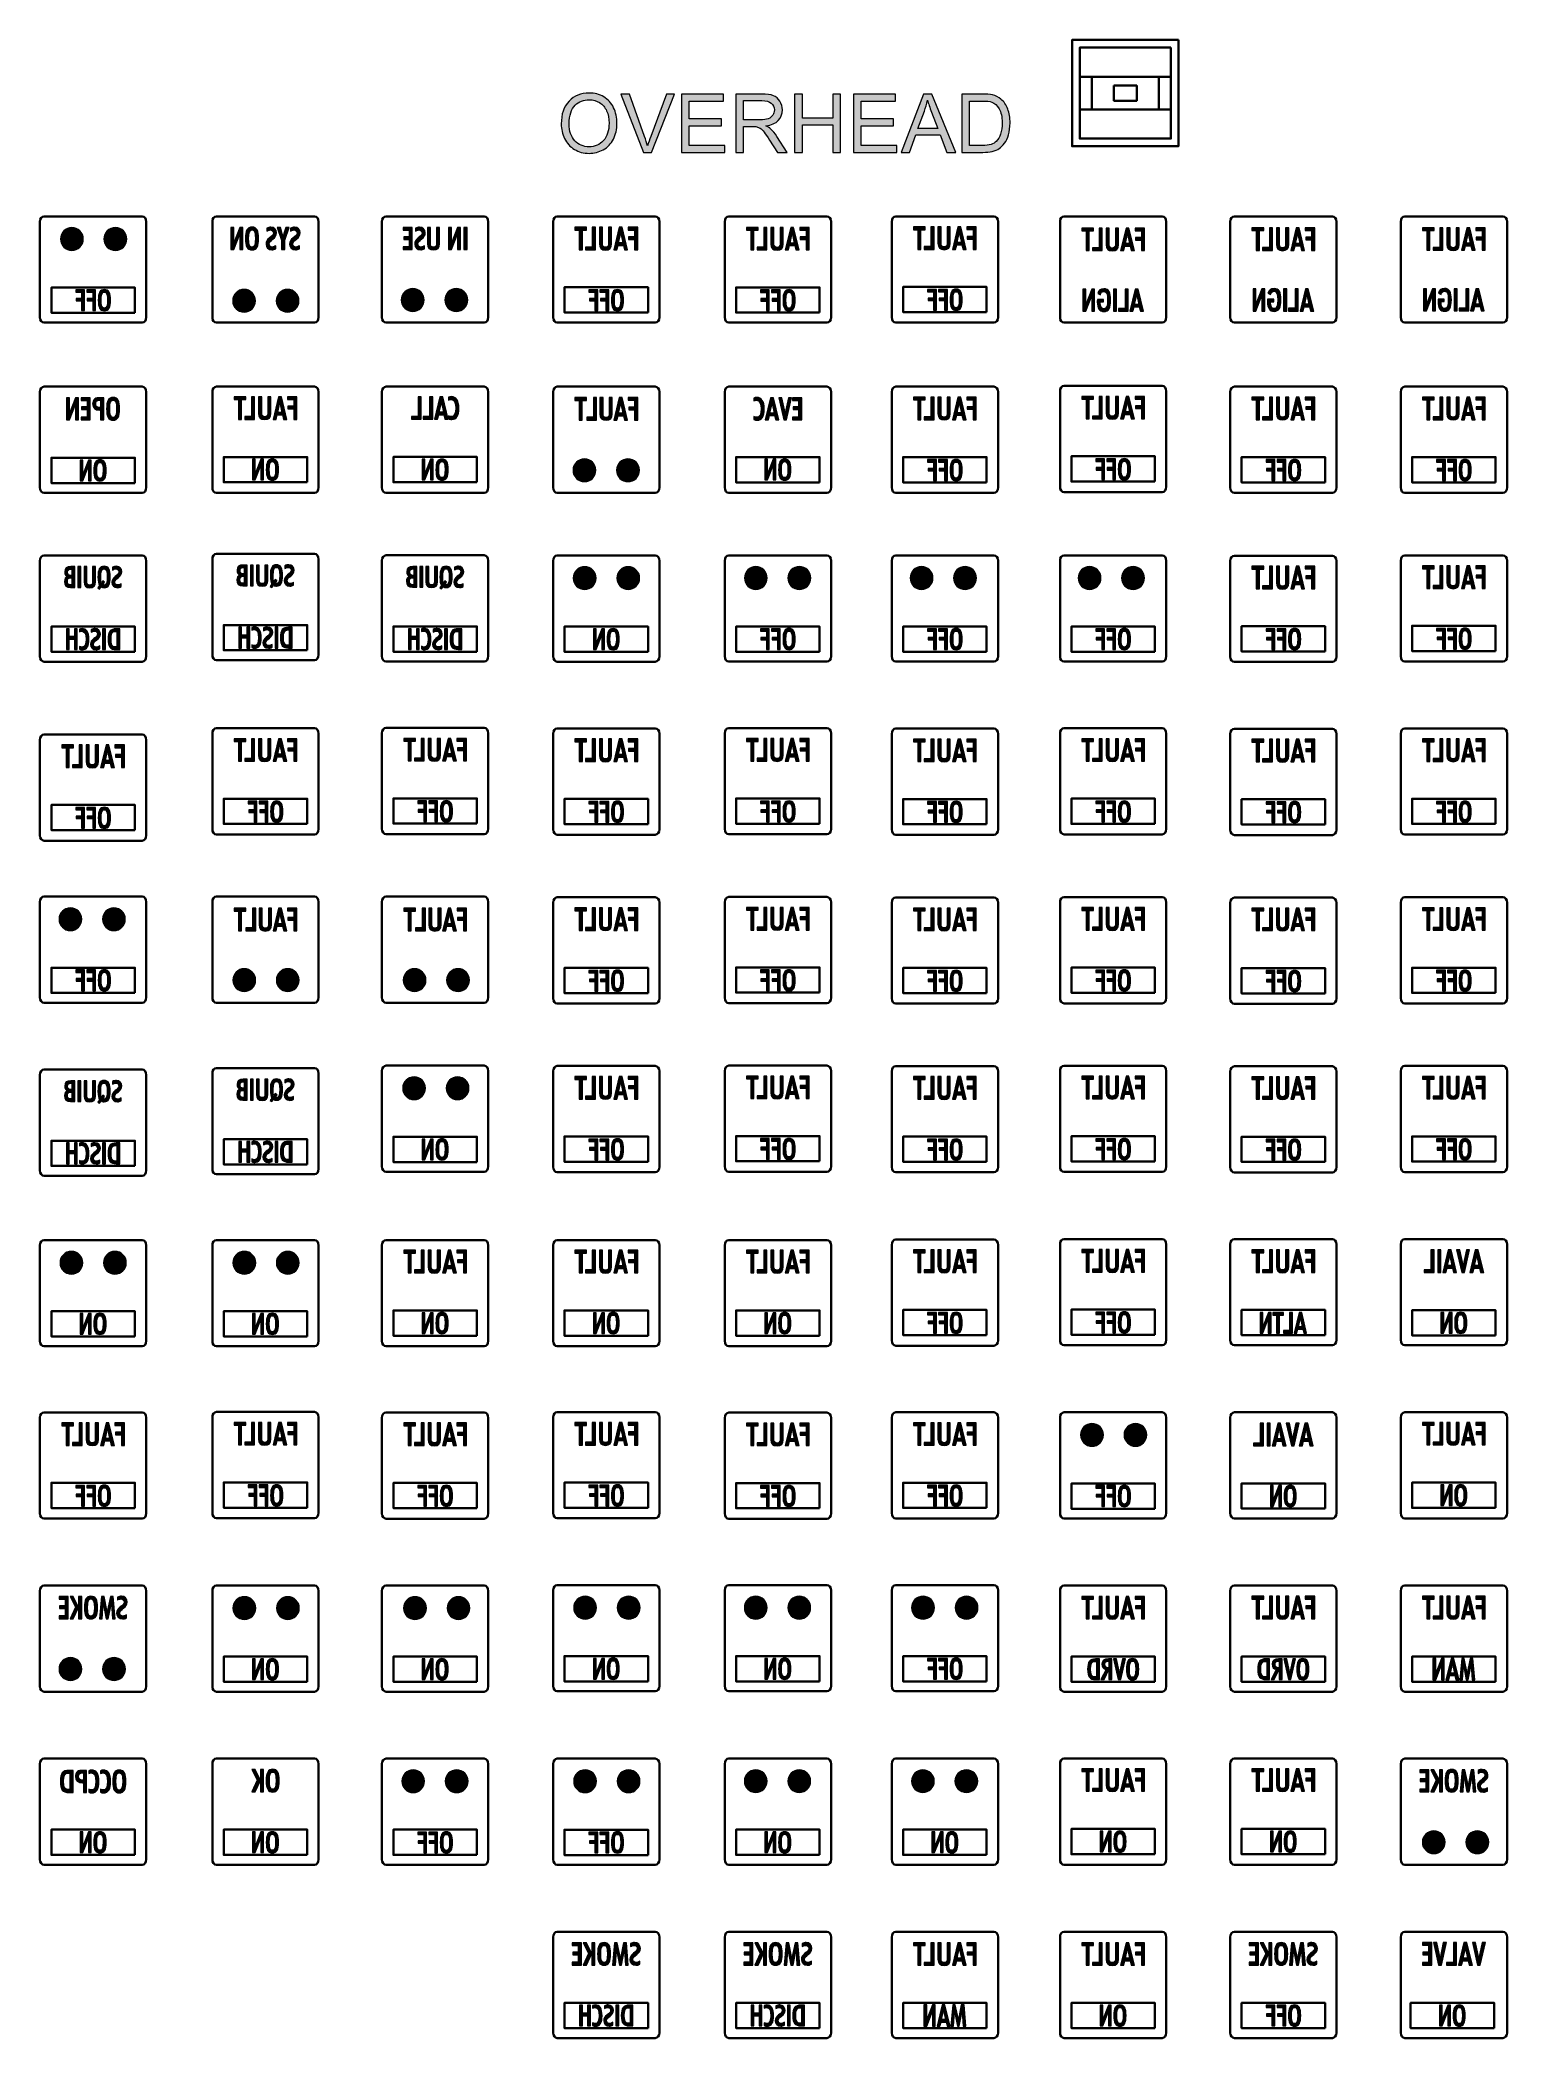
# Model space of a CAD drawing. Header units: millimetres. Extents: x 8 to 201, y 31 to 295.
import ezdxf

# ---------------------------------------------------------------- set-up
doc = ezdxf.new("R2010")
doc.units = ezdxf.units.MM
doc.header["$MEASUREMENT"] = 0
doc.layers.add('Layer 1', color=7, linetype='Continuous', lineweight=0)

# ---------------------------------------------------------------- blocks, each defined once
blk = doc.blocks.new('Block_1')
at = {"layer": 'Layer 1', "true_color": 0x1d1d1b, "transparency": 33554687}
h = blk.add_hatch(color=250, dxfattribs=at)
h.dxf.hatch_style = 2
edge = h.paths.add_edge_path()
edge.add_spline(control_points=[(77.6, 283.52), (77.6, 282.59), (77.85, 281.86), (78.34, 281.33), (78.84, 280.8), (79.47, 280.53), (80.22, 280.53), (80.98, 280.53), (81.61, 280.8), (82.11, 281.34), (82.6, 281.88), (82.85, 282.64), (82.85, 283.63), (82.85, 284.25), (82.74, 284.8), (82.53, 285.26), (82.32, 285.73), (82.01, 286.09), (81.6, 286.35), (81.2, 286.6), (80.74, 286.73), (80.23, 286.73), (79.51, 286.73), (78.89, 286.49), (78.38, 285.99), (77.86, 285.5), (77.6, 284.67), (77.6, 283.52)], knot_values=[0, 0, 0, 0, 1, 1, 1, 2, 2, 2, 3, 3, 3, 4, 4, 4, 5, 5, 5, 6, 6, 6, 7, 7, 7, 8, 8, 8, 9, 9, 9, 9], degree=3, periodic=0)
edge = h.paths.add_edge_path()
edge.add_spline(control_points=[(76.55, 283.53), (76.55, 284.81), (76.89, 285.8), (77.58, 286.53), (78.26, 287.25), (79.15, 287.61), (80.23, 287.61), (80.94, 287.61), (81.58, 287.44), (82.14, 287.1), (82.71, 286.76), (83.15, 286.29), (83.45, 285.68), (83.74, 285.08), (83.89, 284.39), (83.89, 283.62), (83.89, 282.84), (83.74, 282.15), (83.42, 281.53), (83.11, 280.92), (82.66, 280.45), (82.09, 280.14), (81.51, 279.82), (80.89, 279.66), (80.22, 279.66), (79.5, 279.66), (78.85, 279.84), (78.28, 280.19), (77.72, 280.53), (77.28, 281.01), (76.99, 281.62), (76.7, 282.22), (76.55, 282.86), (76.55, 283.53)], knot_values=[0, 0, 0, 0, 1, 1, 1, 2, 2, 2, 3, 3, 3, 4, 4, 4, 5, 5, 5, 6, 6, 6, 7, 7, 7, 8, 8, 8, 9, 9, 9, 10, 10, 10, 11, 11, 11, 11], degree=3, periodic=0)
h = blk.add_hatch(color=250, dxfattribs=at)
h.dxf.hatch_style = 2
edge = h.paths.add_edge_path()
edge.add_spline(control_points=[(87.4, 279.79), (87.4, 279.79), (84.42, 287.47), (84.42, 287.47), (84.42, 287.47), (85.52, 287.47), (85.52, 287.47), (85.52, 287.47), (87.52, 281.89), (87.52, 281.89), (87.68, 281.45), (87.81, 281.03), (87.92, 280.64), (88.04, 281.05), (88.18, 281.47), (88.34, 281.89), (88.34, 281.89), (90.41, 287.47), (90.41, 287.47), (90.41, 287.47), (91.45, 287.47), (91.45, 287.47), (91.45, 287.47), (88.44, 279.79), (88.44, 279.79), (88.44, 279.79), (87.4, 279.79), (87.4, 279.79)], knot_values=[0, 0, 0, 0, 1, 1, 1, 2, 2, 2, 3, 3, 3, 4, 4, 4, 5, 5, 5, 6, 6, 6, 7, 7, 7, 8, 8, 8, 9, 9, 9, 9], degree=3, periodic=0)
h = blk.add_hatch(color=250, dxfattribs=at)
h.dxf.hatch_style = 2
edge = h.paths.add_edge_path()
edge.add_spline(control_points=[(92.38, 279.79), (92.38, 279.79), (92.38, 287.47), (92.38, 287.47), (92.38, 287.47), (97.93, 287.47), (97.93, 287.47), (97.93, 287.47), (97.93, 286.56), (97.93, 286.56), (97.93, 286.56), (93.4, 286.56), (93.4, 286.56), (93.4, 286.56), (93.4, 284.21), (93.4, 284.21), (93.4, 284.21), (97.64, 284.21), (97.64, 284.21), (97.64, 284.21), (97.64, 283.31), (97.64, 283.31), (97.64, 283.31), (93.4, 283.31), (93.4, 283.31), (93.4, 283.31), (93.4, 280.7), (93.4, 280.7), (93.4, 280.7), (98.11, 280.7), (98.11, 280.7), (98.11, 280.7), (98.11, 279.79), (98.11, 279.79), (98.11, 279.79), (92.38, 279.79), (92.38, 279.79)], knot_values=[0, 0, 0, 0, 1, 1, 1, 2, 2, 2, 3, 3, 3, 4, 4, 4, 5, 5, 5, 6, 6, 6, 7, 7, 7, 8, 8, 8, 9, 9, 9, 10, 10, 10, 11, 11, 11, 12, 12, 12, 12], degree=3, periodic=0)
h = blk.add_hatch(color=250, dxfattribs=at)
h.dxf.hatch_style = 2
edge = h.paths.add_edge_path()
edge.add_spline(control_points=[(100.54, 284.08), (100.54, 284.08), (102.73, 284.08), (102.73, 284.08), (103.19, 284.08), (103.56, 284.13), (103.82, 284.23), (104.08, 284.32), (104.28, 284.48), (104.42, 284.69), (104.55, 284.9), (104.62, 285.13), (104.62, 285.38), (104.62, 285.74), (104.49, 286.04), (104.22, 286.27), (103.96, 286.51), (103.54, 286.62), (102.97, 286.62), (102.97, 286.62), (100.54, 286.62), (100.54, 286.62), (100.54, 286.62), (100.54, 284.08), (100.54, 284.08)], knot_values=[0, 0, 0, 0, 1, 1, 1, 2, 2, 2, 3, 3, 3, 4, 4, 4, 5, 5, 5, 6, 6, 6, 7, 7, 7, 8, 8, 8, 8], degree=3, periodic=0)
edge = h.paths.add_edge_path()
edge.add_spline(control_points=[(99.53, 279.79), (99.53, 279.79), (99.53, 287.47), (99.53, 287.47), (99.53, 287.47), (102.93, 287.47), (102.93, 287.47), (103.62, 287.47), (104.14, 287.4), (104.49, 287.26), (104.85, 287.13), (105.13, 286.88), (105.35, 286.53), (105.56, 286.18), (105.67, 285.8), (105.67, 285.38), (105.67, 284.83), (105.49, 284.37), (105.14, 284), (104.78, 283.62), (104.24, 283.39), (103.5, 283.29), (103.77, 283.16), (103.98, 283.03), (104.12, 282.9), (104.41, 282.63), (104.69, 282.29), (104.96, 281.88), (104.96, 281.88), (106.29, 279.79), (106.29, 279.79), (106.29, 279.79), (105.02, 279.79), (105.02, 279.79), (105.02, 279.79), (104, 281.39), (104, 281.39), (103.7, 281.85), (103.46, 282.2), (103.27, 282.45), (103.08, 282.69), (102.9, 282.86), (102.75, 282.96), (102.6, 283.06), (102.45, 283.13), (102.29, 283.17), (102.17, 283.19), (101.98, 283.2), (101.72, 283.2), (101.72, 283.2), (100.54, 283.2), (100.54, 283.2), (100.54, 283.2), (100.54, 279.79), (100.54, 279.79), (100.54, 279.79), (99.53, 279.79), (99.53, 279.79)], knot_values=[0, 0, 0, 0, 1, 1, 1, 2, 2, 2, 3, 3, 3, 4, 4, 4, 5, 5, 5, 6, 6, 6, 7, 7, 7, 8, 8, 8, 9, 9, 9, 10, 10, 10, 11, 11, 11, 12, 12, 12, 13, 13, 13, 14, 14, 14, 15, 15, 15, 16, 16, 16, 17, 17, 17, 18, 18, 18, 19, 19, 19, 19], degree=3, periodic=0)
h = blk.add_hatch(color=250, dxfattribs=at)
h.dxf.hatch_style = 2
edge = h.paths.add_edge_path()
edge.add_spline(control_points=[(107.29, 279.79), (107.29, 279.79), (107.29, 287.47), (107.29, 287.47), (107.29, 287.47), (108.31, 287.47), (108.31, 287.47), (108.31, 287.47), (108.31, 284.32), (108.31, 284.32), (108.31, 284.32), (112.3, 284.32), (112.3, 284.32), (112.3, 284.32), (112.3, 287.47), (112.3, 287.47), (112.3, 287.47), (113.31, 287.47), (113.31, 287.47), (113.31, 287.47), (113.31, 279.79), (113.31, 279.79), (113.31, 279.79), (112.3, 279.79), (112.3, 279.79), (112.3, 279.79), (112.3, 283.41), (112.3, 283.41), (112.3, 283.41), (108.31, 283.41), (108.31, 283.41), (108.31, 283.41), (108.31, 279.79), (108.31, 279.79), (108.31, 279.79), (107.29, 279.79), (107.29, 279.79)], knot_values=[0, 0, 0, 0, 1, 1, 1, 2, 2, 2, 3, 3, 3, 4, 4, 4, 5, 5, 5, 6, 6, 6, 7, 7, 7, 8, 8, 8, 9, 9, 9, 10, 10, 10, 11, 11, 11, 12, 12, 12, 12], degree=3, periodic=0)
h = blk.add_hatch(color=250, dxfattribs=at)
h.dxf.hatch_style = 2
edge = h.paths.add_edge_path()
edge.add_spline(control_points=[(115.03, 279.79), (115.03, 279.79), (115.03, 287.47), (115.03, 287.47), (115.03, 287.47), (120.58, 287.47), (120.58, 287.47), (120.58, 287.47), (120.58, 286.56), (120.58, 286.56), (120.58, 286.56), (116.04, 286.56), (116.04, 286.56), (116.04, 286.56), (116.04, 284.21), (116.04, 284.21), (116.04, 284.21), (120.29, 284.21), (120.29, 284.21), (120.29, 284.21), (120.29, 283.31), (120.29, 283.31), (120.29, 283.31), (116.04, 283.31), (116.04, 283.31), (116.04, 283.31), (116.04, 280.7), (116.04, 280.7), (116.04, 280.7), (120.76, 280.7), (120.76, 280.7), (120.76, 280.7), (120.76, 279.79), (120.76, 279.79), (120.76, 279.79), (115.03, 279.79), (115.03, 279.79)], knot_values=[0, 0, 0, 0, 1, 1, 1, 2, 2, 2, 3, 3, 3, 4, 4, 4, 5, 5, 5, 6, 6, 6, 7, 7, 7, 8, 8, 8, 9, 9, 9, 10, 10, 10, 11, 11, 11, 12, 12, 12, 12], degree=3, periodic=0)
h = blk.add_hatch(color=250, dxfattribs=at)
h.dxf.hatch_style = 2
edge = h.paths.add_edge_path()
edge.add_spline(control_points=[(123.53, 282.95), (123.53, 282.95), (126.13, 282.95), (126.13, 282.95), (126.13, 282.95), (125.33, 285.07), (125.33, 285.07), (125.09, 285.72), (124.91, 286.25), (124.79, 286.66), (124.69, 286.17), (124.55, 285.68), (124.38, 285.2), (124.38, 285.2), (123.53, 282.95), (123.53, 282.95)], knot_values=[0, 0, 0, 0, 1, 1, 1, 2, 2, 2, 3, 3, 3, 4, 4, 4, 5, 5, 5, 5], degree=3, periodic=0)
edge = h.paths.add_edge_path()
edge.add_spline(control_points=[(121.32, 279.79), (121.32, 279.79), (124.27, 287.47), (124.27, 287.47), (124.27, 287.47), (125.36, 287.47), (125.36, 287.47), (125.36, 287.47), (128.5, 279.79), (128.5, 279.79), (128.5, 279.79), (127.34, 279.79), (127.34, 279.79), (127.34, 279.79), (126.45, 282.12), (126.45, 282.12), (126.45, 282.12), (123.24, 282.12), (123.24, 282.12), (123.24, 282.12), (122.4, 279.79), (122.4, 279.79), (122.4, 279.79), (121.32, 279.79), (121.32, 279.79)], knot_values=[0, 0, 0, 0, 1, 1, 1, 2, 2, 2, 3, 3, 3, 4, 4, 4, 5, 5, 5, 6, 6, 6, 7, 7, 7, 8, 8, 8, 8], degree=3, periodic=0)
h = blk.add_hatch(color=250, dxfattribs=at)
h.dxf.hatch_style = 2
edge = h.paths.add_edge_path()
edge.add_spline(control_points=[(130.33, 280.7), (130.33, 280.7), (131.97, 280.7), (131.97, 280.7), (132.48, 280.7), (132.87, 280.75), (133.16, 280.84), (133.45, 280.93), (133.68, 281.07), (133.85, 281.24), (134.09, 281.48), (134.28, 281.8), (134.41, 282.21), (134.55, 282.62), (134.62, 283.11), (134.62, 283.69), (134.62, 284.49), (134.48, 285.11), (134.22, 285.54), (133.96, 285.97), (133.64, 286.26), (133.26, 286.41), (132.99, 286.51), (132.55, 286.56), (131.94, 286.56), (131.94, 286.56), (130.33, 286.56), (130.33, 286.56), (130.33, 286.56), (130.33, 280.7), (130.33, 280.7)], knot_values=[0, 0, 0, 0, 1, 1, 1, 2, 2, 2, 3, 3, 3, 4, 4, 4, 5, 5, 5, 6, 6, 6, 7, 7, 7, 8, 8, 8, 9, 9, 9, 10, 10, 10, 10], degree=3, periodic=0)
edge = h.paths.add_edge_path()
edge.add_spline(control_points=[(129.31, 279.79), (129.31, 279.79), (129.31, 287.47), (129.31, 287.47), (129.31, 287.47), (131.96, 287.47), (131.96, 287.47), (132.56, 287.47), (133.01, 287.43), (133.33, 287.36), (133.77, 287.26), (134.14, 287.08), (134.45, 286.81), (134.86, 286.47), (135.16, 286.03), (135.36, 285.5), (135.56, 284.97), (135.66, 284.36), (135.66, 283.67), (135.66, 283.09), (135.59, 282.57), (135.46, 282.12), (135.32, 281.67), (135.15, 281.3), (134.93, 281.01), (134.72, 280.71), (134.49, 280.48), (134.24, 280.31), (133.98, 280.14), (133.68, 280.01), (133.32, 279.92), (132.96, 279.84), (132.55, 279.79), (132.09, 279.79), (132.09, 279.79), (129.31, 279.79), (129.31, 279.79)], knot_values=[0, 0, 0, 0, 1, 1, 1, 2, 2, 2, 3, 3, 3, 4, 4, 4, 5, 5, 5, 6, 6, 6, 7, 7, 7, 8, 8, 8, 9, 9, 9, 10, 10, 10, 11, 11, 11, 12, 12, 12, 12], degree=3, periodic=0)
at = {"layer": 'Layer 1'}
for points, knots in [([(76.55, 283.53), (76.55, 284.81), (76.89, 285.8), (77.58, 286.53), (78.26, 287.25), (79.15, 287.61), (80.23, 287.61), (80.94, 287.61), (81.58, 287.44), (82.14, 287.1), (82.71, 286.76), (83.15, 286.29), (83.45, 285.68), (83.74, 285.08), (83.89, 284.39), (83.89, 283.62), (83.89, 282.84), (83.74, 282.15), (83.42, 281.53), (83.11, 280.92), (82.66, 280.45), (82.09, 280.14), (81.51, 279.82), (80.89, 279.66), (80.22, 279.66), (79.5, 279.66), (78.85, 279.84), (78.28, 280.19), (77.72, 280.53), (77.28, 281.01), (76.99, 281.62), (76.7, 282.22), (76.55, 282.86), (76.55, 283.53)], [0, 0, 0, 0, 1, 1, 1, 2, 2, 2, 3, 3, 3, 4, 4, 4, 5, 5, 5, 6, 6, 6, 7, 7, 7, 8, 8, 8, 9, 9, 9, 10, 10, 10, 11, 11, 11, 11]), ([(87.4, 279.79), (87.4, 279.79), (84.42, 287.47), (84.42, 287.47), (84.42, 287.47), (85.52, 287.47), (85.52, 287.47), (85.52, 287.47), (87.52, 281.89), (87.52, 281.89), (87.68, 281.45), (87.81, 281.03), (87.92, 280.64), (88.04, 281.05), (88.18, 281.47), (88.34, 281.89), (88.34, 281.89), (90.41, 287.47), (90.41, 287.47), (90.41, 287.47), (91.45, 287.47), (91.45, 287.47), (91.45, 287.47), (88.44, 279.79), (88.44, 279.79), (88.44, 279.79), (87.4, 279.79), (87.4, 279.79)], [0, 0, 0, 0, 1, 1, 1, 2, 2, 2, 3, 3, 3, 4, 4, 4, 5, 5, 5, 6, 6, 6, 7, 7, 7, 8, 8, 8, 9, 9, 9, 9]), ([(92.38, 279.79), (92.38, 279.79), (92.38, 287.47), (92.38, 287.47), (92.38, 287.47), (97.93, 287.47), (97.93, 287.47), (97.93, 287.47), (97.93, 286.56), (97.93, 286.56), (97.93, 286.56), (93.4, 286.56), (93.4, 286.56), (93.4, 286.56), (93.4, 284.21), (93.4, 284.21), (93.4, 284.21), (97.64, 284.21), (97.64, 284.21), (97.64, 284.21), (97.64, 283.31), (97.64, 283.31), (97.64, 283.31), (93.4, 283.31), (93.4, 283.31), (93.4, 283.31), (93.4, 280.7), (93.4, 280.7), (93.4, 280.7), (98.11, 280.7), (98.11, 280.7), (98.11, 280.7), (98.11, 279.79), (98.11, 279.79), (98.11, 279.79), (92.38, 279.79), (92.38, 279.79)], [0, 0, 0, 0, 1, 1, 1, 2, 2, 2, 3, 3, 3, 4, 4, 4, 5, 5, 5, 6, 6, 6, 7, 7, 7, 8, 8, 8, 9, 9, 9, 10, 10, 10, 11, 11, 11, 12, 12, 12, 12]), ([(99.53, 279.79), (99.53, 279.79), (99.53, 287.47), (99.53, 287.47), (99.53, 287.47), (102.93, 287.47), (102.93, 287.47), (103.62, 287.47), (104.14, 287.4), (104.49, 287.26), (104.85, 287.13), (105.13, 286.88), (105.35, 286.53), (105.56, 286.18), (105.67, 285.8), (105.67, 285.38), (105.67, 284.83), (105.49, 284.37), (105.14, 284), (104.78, 283.62), (104.24, 283.39), (103.5, 283.29), (103.77, 283.16), (103.98, 283.03), (104.12, 282.9), (104.41, 282.63), (104.69, 282.29), (104.96, 281.88), (104.96, 281.88), (106.29, 279.79), (106.29, 279.79), (106.29, 279.79), (105.02, 279.79), (105.02, 279.79), (105.02, 279.79), (104, 281.39), (104, 281.39), (103.7, 281.85), (103.46, 282.2), (103.27, 282.45), (103.08, 282.69), (102.9, 282.86), (102.75, 282.96), (102.6, 283.06), (102.45, 283.13), (102.29, 283.17), (102.17, 283.19), (101.98, 283.2), (101.72, 283.2), (101.72, 283.2), (100.54, 283.2), (100.54, 283.2), (100.54, 283.2), (100.54, 279.79), (100.54, 279.79), (100.54, 279.79), (99.53, 279.79), (99.53, 279.79)], [0, 0, 0, 0, 1, 1, 1, 2, 2, 2, 3, 3, 3, 4, 4, 4, 5, 5, 5, 6, 6, 6, 7, 7, 7, 8, 8, 8, 9, 9, 9, 10, 10, 10, 11, 11, 11, 12, 12, 12, 13, 13, 13, 14, 14, 14, 15, 15, 15, 16, 16, 16, 17, 17, 17, 18, 18, 18, 19, 19, 19, 19]), ([(107.29, 279.79), (107.29, 279.79), (107.29, 287.47), (107.29, 287.47), (107.29, 287.47), (108.31, 287.47), (108.31, 287.47), (108.31, 287.47), (108.31, 284.32), (108.31, 284.32), (108.31, 284.32), (112.3, 284.32), (112.3, 284.32), (112.3, 284.32), (112.3, 287.47), (112.3, 287.47), (112.3, 287.47), (113.31, 287.47), (113.31, 287.47), (113.31, 287.47), (113.31, 279.79), (113.31, 279.79), (113.31, 279.79), (112.3, 279.79), (112.3, 279.79), (112.3, 279.79), (112.3, 283.41), (112.3, 283.41), (112.3, 283.41), (108.31, 283.41), (108.31, 283.41), (108.31, 283.41), (108.31, 279.79), (108.31, 279.79), (108.31, 279.79), (107.29, 279.79), (107.29, 279.79)], [0, 0, 0, 0, 1, 1, 1, 2, 2, 2, 3, 3, 3, 4, 4, 4, 5, 5, 5, 6, 6, 6, 7, 7, 7, 8, 8, 8, 9, 9, 9, 10, 10, 10, 11, 11, 11, 12, 12, 12, 12]), ([(115.03, 279.79), (115.03, 279.79), (115.03, 287.47), (115.03, 287.47), (115.03, 287.47), (120.58, 287.47), (120.58, 287.47), (120.58, 287.47), (120.58, 286.56), (120.58, 286.56), (120.58, 286.56), (116.04, 286.56), (116.04, 286.56), (116.04, 286.56), (116.04, 284.21), (116.04, 284.21), (116.04, 284.21), (120.29, 284.21), (120.29, 284.21), (120.29, 284.21), (120.29, 283.31), (120.29, 283.31), (120.29, 283.31), (116.04, 283.31), (116.04, 283.31), (116.04, 283.31), (116.04, 280.7), (116.04, 280.7), (116.04, 280.7), (120.76, 280.7), (120.76, 280.7), (120.76, 280.7), (120.76, 279.79), (120.76, 279.79), (120.76, 279.79), (115.03, 279.79), (115.03, 279.79)], [0, 0, 0, 0, 1, 1, 1, 2, 2, 2, 3, 3, 3, 4, 4, 4, 5, 5, 5, 6, 6, 6, 7, 7, 7, 8, 8, 8, 9, 9, 9, 10, 10, 10, 11, 11, 11, 12, 12, 12, 12]), ([(121.32, 279.79), (121.32, 279.79), (124.27, 287.47), (124.27, 287.47), (124.27, 287.47), (125.36, 287.47), (125.36, 287.47), (125.36, 287.47), (128.5, 279.79), (128.5, 279.79), (128.5, 279.79), (127.34, 279.79), (127.34, 279.79), (127.34, 279.79), (126.45, 282.12), (126.45, 282.12), (126.45, 282.12), (123.24, 282.12), (123.24, 282.12), (123.24, 282.12), (122.4, 279.79), (122.4, 279.79), (122.4, 279.79), (121.32, 279.79), (121.32, 279.79)], [0, 0, 0, 0, 1, 1, 1, 2, 2, 2, 3, 3, 3, 4, 4, 4, 5, 5, 5, 6, 6, 6, 7, 7, 7, 8, 8, 8, 8]), ([(129.31, 279.79), (129.31, 279.79), (129.31, 287.47), (129.31, 287.47), (129.31, 287.47), (131.96, 287.47), (131.96, 287.47), (132.56, 287.47), (133.01, 287.43), (133.33, 287.36), (133.77, 287.26), (134.14, 287.08), (134.45, 286.81), (134.86, 286.47), (135.16, 286.03), (135.36, 285.5), (135.56, 284.97), (135.66, 284.36), (135.66, 283.67), (135.66, 283.09), (135.59, 282.57), (135.46, 282.12), (135.32, 281.67), (135.15, 281.3), (134.93, 281.01), (134.72, 280.71), (134.49, 280.48), (134.24, 280.31), (133.98, 280.14), (133.68, 280.01), (133.32, 279.92), (132.96, 279.84), (132.55, 279.79), (132.09, 279.79), (132.09, 279.79), (129.31, 279.79), (129.31, 279.79)], [0, 0, 0, 0, 1, 1, 1, 2, 2, 2, 3, 3, 3, 4, 4, 4, 5, 5, 5, 6, 6, 6, 7, 7, 7, 8, 8, 8, 9, 9, 9, 10, 10, 10, 11, 11, 11, 12, 12, 12, 12]), ([(77.6, 283.52), (77.6, 282.59), (77.85, 281.86), (78.34, 281.33), (78.84, 280.8), (79.47, 280.53), (80.22, 280.53), (80.98, 280.53), (81.61, 280.8), (82.11, 281.34), (82.6, 281.88), (82.85, 282.64), (82.85, 283.63), (82.85, 284.25), (82.74, 284.8), (82.53, 285.26), (82.32, 285.73), (82.01, 286.09), (81.6, 286.35), (81.2, 286.6), (80.74, 286.73), (80.23, 286.73), (79.51, 286.73), (78.89, 286.49), (78.38, 285.99), (77.86, 285.5), (77.6, 284.67), (77.6, 283.52)], [0, 0, 0, 0, 1, 1, 1, 2, 2, 2, 3, 3, 3, 4, 4, 4, 5, 5, 5, 6, 6, 6, 7, 7, 7, 8, 8, 8, 9, 9, 9, 9]), ([(100.54, 284.08), (100.54, 284.08), (102.73, 284.08), (102.73, 284.08), (103.19, 284.08), (103.56, 284.13), (103.82, 284.23), (104.08, 284.32), (104.28, 284.48), (104.42, 284.69), (104.55, 284.9), (104.62, 285.13), (104.62, 285.38), (104.62, 285.74), (104.49, 286.04), (104.22, 286.27), (103.96, 286.51), (103.54, 286.62), (102.97, 286.62), (102.97, 286.62), (100.54, 286.62), (100.54, 286.62), (100.54, 286.62), (100.54, 284.08), (100.54, 284.08)], [0, 0, 0, 0, 1, 1, 1, 2, 2, 2, 3, 3, 3, 4, 4, 4, 5, 5, 5, 6, 6, 6, 7, 7, 7, 8, 8, 8, 8]), ([(123.53, 282.95), (123.53, 282.95), (126.13, 282.95), (126.13, 282.95), (126.13, 282.95), (125.33, 285.07), (125.33, 285.07), (125.09, 285.72), (124.91, 286.25), (124.79, 286.66), (124.69, 286.17), (124.55, 285.68), (124.38, 285.2), (124.38, 285.2), (123.53, 282.95), (123.53, 282.95)], [0, 0, 0, 0, 1, 1, 1, 2, 2, 2, 3, 3, 3, 4, 4, 4, 5, 5, 5, 5]), ([(130.33, 280.7), (130.33, 280.7), (131.97, 280.7), (131.97, 280.7), (132.48, 280.7), (132.87, 280.75), (133.16, 280.84), (133.45, 280.93), (133.68, 281.07), (133.85, 281.24), (134.09, 281.48), (134.28, 281.8), (134.41, 282.21), (134.55, 282.62), (134.62, 283.11), (134.62, 283.69), (134.62, 284.49), (134.48, 285.11), (134.22, 285.54), (133.96, 285.97), (133.64, 286.26), (133.26, 286.41), (132.99, 286.51), (132.55, 286.56), (131.94, 286.56), (131.94, 286.56), (130.33, 286.56), (130.33, 286.56), (130.33, 286.56), (130.33, 280.7), (130.33, 280.7)], [0, 0, 0, 0, 1, 1, 1, 2, 2, 2, 3, 3, 3, 4, 4, 4, 5, 5, 5, 6, 6, 6, 7, 7, 7, 8, 8, 8, 9, 9, 9, 10, 10, 10, 10])]:
    blk.add_open_spline(points, degree=3, knots=knots, dxfattribs=at)
blk = doc.blocks.new('Block_0')
at = {"layer": 'Layer 1'}
blk.add_blockref('Block_1', (0, 0), dxfattribs=at)
blk = doc.blocks.new('Block_2')
at = {"layer": 'Layer 1', "true_color": 0x1d1e1b, "transparency": 33554687}
h = blk.add_hatch(color=250, dxfattribs=at)
h.dxf.hatch_style = 2
edge = h.paths.add_edge_path()
edge.add_spline(control_points=[(146.8, 258.86), (146.8, 258.86), (146.42, 258.86), (146.42, 258.86), (146.42, 258.86), (146.42, 260.91), (146.42, 260.91), (146.42, 260.91), (145.62, 258.86), (145.62, 258.86), (145.62, 258.86), (145.24, 258.86), (145.24, 258.86), (145.24, 258.86), (145.24, 261.78), (145.24, 261.78), (145.24, 261.78), (145.63, 261.78), (145.63, 261.78), (145.63, 261.78), (145.63, 259.75), (145.63, 259.75), (145.63, 259.75), (146.43, 261.78), (146.43, 261.78), (146.43, 261.78), (146.8, 261.78), (146.8, 261.78), (146.8, 261.78), (146.8, 258.86), (146.8, 258.86)], knot_values=[0, 0, 0, 0, 1, 1, 1, 2, 2, 2, 3, 3, 3, 4, 4, 4, 5, 5, 5, 6, 6, 6, 7, 7, 7, 8, 8, 8, 9, 9, 9, 10, 10, 10, 10], degree=3, periodic=0)
h = blk.add_hatch(color=250, dxfattribs=at)
h.dxf.hatch_style = 2
edge = h.paths.add_edge_path()
edge.add_spline(control_points=[(147.16, 260.43), (147.16, 260.43), (147.97, 260.43), (147.97, 260.43), (147.97, 260.43), (147.97, 260.09), (147.97, 260.09), (147.97, 260.09), (147.54, 260.09), (147.54, 260.09), (147.54, 260.04), (147.54, 259.99), (147.54, 259.95), (147.54, 259.45), (147.7, 259.2), (148.01, 259.2), (148.39, 259.2), (148.5, 259.55), (148.5, 260.33), (148.5, 261.1), (148.4, 261.46), (148.01, 261.46), (147.76, 261.46), (147.61, 261.32), (147.56, 261.04), (147.56, 261.04), (147.2, 261.21), (147.2, 261.21), (147.3, 261.62), (147.57, 261.82), (148.02, 261.82), (148.68, 261.82), (148.91, 261.35), (148.91, 260.32), (148.91, 259.3), (148.67, 258.82), (148.03, 258.82), (147.42, 258.82), (147.15, 259.23), (147.15, 260.08), (147.15, 260.19), (147.15, 260.31), (147.16, 260.43)], knot_values=[0, 0, 0, 0, 1, 1, 1, 2, 2, 2, 3, 3, 3, 4, 4, 4, 5, 5, 5, 6, 6, 6, 7, 7, 7, 8, 8, 8, 9, 9, 9, 10, 10, 10, 11, 11, 11, 12, 12, 12, 13, 13, 13, 14, 14, 14, 14], degree=3, periodic=0)
h = blk.add_hatch(color=250, dxfattribs=at)
h.dxf.hatch_style = 2
edge = h.paths.add_edge_path()
edge.add_spline(control_points=[(149.68, 258.86), (149.68, 258.86), (149.27, 258.86), (149.27, 258.86), (149.27, 258.86), (149.27, 261.78), (149.27, 261.78), (149.27, 261.78), (149.68, 261.78), (149.68, 261.78), (149.68, 261.78), (149.68, 258.86), (149.68, 258.86)], knot_values=[0, 0, 0, 0, 1, 1, 1, 2, 2, 2, 3, 3, 3, 4, 4, 4, 4], degree=3, periodic=0)
h = blk.add_hatch(color=250, dxfattribs=at)
h.dxf.hatch_style = 2
edge = h.paths.add_edge_path()
edge.add_spline(control_points=[(151.2, 258.86), (151.2, 258.86), (149.93, 258.86), (149.93, 258.86), (149.93, 258.86), (149.93, 259.22), (149.93, 259.22), (149.93, 259.22), (150.8, 259.22), (150.8, 259.22), (150.8, 259.22), (150.8, 261.78), (150.8, 261.78), (150.8, 261.78), (151.2, 261.78), (151.2, 261.78), (151.2, 261.78), (151.2, 258.86), (151.2, 258.86)], knot_values=[0, 0, 0, 0, 1, 1, 1, 2, 2, 2, 3, 3, 3, 4, 4, 4, 5, 5, 5, 6, 6, 6, 6], degree=3, periodic=0)
h = blk.add_hatch(color=250, dxfattribs=at)
h.dxf.hatch_style = 2
edge = h.paths.add_edge_path()
edge.add_spline(control_points=[(152.34, 261.03), (152.34, 261.03), (152.06, 259.76), (152.06, 259.76), (152.06, 259.76), (152.61, 259.76), (152.61, 259.76), (152.61, 259.76), (152.34, 261.03), (152.34, 261.03)], knot_values=[0, 0, 0, 0, 1, 1, 1, 2, 2, 2, 3, 3, 3, 3], degree=3, periodic=0)
edge = h.paths.add_edge_path()
edge.add_spline(control_points=[(153.23, 258.86), (153.23, 258.86), (152.82, 258.86), (152.82, 258.86), (152.82, 258.86), (152.68, 259.43), (152.68, 259.43), (152.68, 259.43), (151.99, 259.43), (151.99, 259.43), (151.99, 259.43), (151.85, 258.86), (151.85, 258.86), (151.85, 258.86), (151.44, 258.86), (151.44, 258.86), (151.44, 258.86), (152.14, 261.78), (152.14, 261.78), (152.14, 261.78), (152.53, 261.78), (152.53, 261.78), (152.53, 261.78), (153.23, 258.86), (153.23, 258.86)], knot_values=[0, 0, 0, 0, 1, 1, 1, 2, 2, 2, 3, 3, 3, 4, 4, 4, 5, 5, 5, 6, 6, 6, 7, 7, 7, 8, 8, 8, 8], degree=3, periodic=0)
at = {"layer": 'Layer 1'}
for points, knots in [([(146.8, 258.86), (146.8, 258.86), (146.42, 258.86), (146.42, 258.86), (146.42, 258.86), (146.42, 260.91), (146.42, 260.91), (146.42, 260.91), (145.62, 258.86), (145.62, 258.86), (145.62, 258.86), (145.24, 258.86), (145.24, 258.86), (145.24, 258.86), (145.24, 261.78), (145.24, 261.78), (145.24, 261.78), (145.63, 261.78), (145.63, 261.78), (145.63, 261.78), (145.63, 259.75), (145.63, 259.75), (145.63, 259.75), (146.43, 261.78), (146.43, 261.78), (146.43, 261.78), (146.8, 261.78), (146.8, 261.78), (146.8, 261.78), (146.8, 258.86), (146.8, 258.86)], [0, 0, 0, 0, 1, 1, 1, 2, 2, 2, 3, 3, 3, 4, 4, 4, 5, 5, 5, 6, 6, 6, 7, 7, 7, 8, 8, 8, 9, 9, 9, 10, 10, 10, 10]), ([(147.16, 260.43), (147.16, 260.43), (147.97, 260.43), (147.97, 260.43), (147.97, 260.43), (147.97, 260.09), (147.97, 260.09), (147.97, 260.09), (147.54, 260.09), (147.54, 260.09), (147.54, 260.04), (147.54, 259.99), (147.54, 259.95), (147.54, 259.45), (147.7, 259.2), (148.01, 259.2), (148.39, 259.2), (148.5, 259.55), (148.5, 260.33), (148.5, 261.1), (148.4, 261.46), (148.01, 261.46), (147.76, 261.46), (147.61, 261.32), (147.56, 261.04), (147.56, 261.04), (147.2, 261.21), (147.2, 261.21), (147.3, 261.62), (147.57, 261.82), (148.02, 261.82), (148.68, 261.82), (148.91, 261.35), (148.91, 260.32), (148.91, 259.3), (148.67, 258.82), (148.03, 258.82), (147.42, 258.82), (147.15, 259.23), (147.15, 260.08), (147.15, 260.19), (147.15, 260.31), (147.16, 260.43)], [0, 0, 0, 0, 1, 1, 1, 2, 2, 2, 3, 3, 3, 4, 4, 4, 5, 5, 5, 6, 6, 6, 7, 7, 7, 8, 8, 8, 9, 9, 9, 10, 10, 10, 11, 11, 11, 12, 12, 12, 13, 13, 13, 14, 14, 14, 14]), ([(149.68, 258.86), (149.68, 258.86), (149.27, 258.86), (149.27, 258.86), (149.27, 258.86), (149.27, 261.78), (149.27, 261.78), (149.27, 261.78), (149.68, 261.78), (149.68, 261.78), (149.68, 261.78), (149.68, 258.86), (149.68, 258.86)], [0, 0, 0, 0, 1, 1, 1, 2, 2, 2, 3, 3, 3, 4, 4, 4, 4]), ([(151.2, 258.86), (151.2, 258.86), (149.93, 258.86), (149.93, 258.86), (149.93, 258.86), (149.93, 259.22), (149.93, 259.22), (149.93, 259.22), (150.8, 259.22), (150.8, 259.22), (150.8, 259.22), (150.8, 261.78), (150.8, 261.78), (150.8, 261.78), (151.2, 261.78), (151.2, 261.78), (151.2, 261.78), (151.2, 258.86), (151.2, 258.86)], [0, 0, 0, 0, 1, 1, 1, 2, 2, 2, 3, 3, 3, 4, 4, 4, 5, 5, 5, 6, 6, 6, 6]), ([(153.23, 258.86), (153.23, 258.86), (152.82, 258.86), (152.82, 258.86), (152.82, 258.86), (152.68, 259.43), (152.68, 259.43), (152.68, 259.43), (151.99, 259.43), (151.99, 259.43), (151.99, 259.43), (151.85, 258.86), (151.85, 258.86), (151.85, 258.86), (151.44, 258.86), (151.44, 258.86), (151.44, 258.86), (152.14, 261.78), (152.14, 261.78), (152.14, 261.78), (152.53, 261.78), (152.53, 261.78), (152.53, 261.78), (153.23, 258.86), (153.23, 258.86)], [0, 0, 0, 0, 1, 1, 1, 2, 2, 2, 3, 3, 3, 4, 4, 4, 5, 5, 5, 6, 6, 6, 7, 7, 7, 8, 8, 8, 8]), ([(152.34, 261.03), (152.34, 261.03), (152.06, 259.76), (152.06, 259.76), (152.06, 259.76), (152.61, 259.76), (152.61, 259.76), (152.61, 259.76), (152.34, 261.03), (152.34, 261.03)], [0, 0, 0, 0, 1, 1, 1, 2, 2, 2, 3, 3, 3, 3])]:
    blk.add_open_spline(points, degree=3, knots=knots, dxfattribs=at)
blk = doc.blocks.new('Block_3')
at = {"layer": 'Layer 1', "true_color": 0x1d1e1b, "transparency": 33554687}
h = blk.add_hatch(color=250, dxfattribs=at)
h.dxf.hatch_style = 2
edge = h.paths.add_edge_path()
edge.add_spline(control_points=[(146.08, 266.85), (146.08, 266.85), (145.67, 266.85), (145.67, 266.85), (145.67, 266.85), (145.67, 269.45), (145.67, 269.45), (145.67, 269.45), (145.1, 269.45), (145.1, 269.45), (145.1, 269.45), (145.1, 269.82), (145.1, 269.82), (145.1, 269.82), (146.65, 269.82), (146.65, 269.82), (146.65, 269.82), (146.65, 269.45), (146.65, 269.45), (146.65, 269.45), (146.08, 269.45), (146.08, 269.45), (146.08, 269.45), (146.08, 266.85), (146.08, 266.85)], knot_values=[0, 0, 0, 0, 1, 1, 1, 2, 2, 2, 3, 3, 3, 4, 4, 4, 5, 5, 5, 6, 6, 6, 7, 7, 7, 8, 8, 8, 8], degree=3, periodic=0)
h = blk.add_hatch(color=250, dxfattribs=at)
h.dxf.hatch_style = 2
edge = h.paths.add_edge_path()
edge.add_spline(control_points=[(147.8, 266.85), (147.8, 266.85), (146.51, 266.85), (146.51, 266.85), (146.51, 266.85), (146.51, 267.22), (146.51, 267.22), (146.51, 267.22), (147.39, 267.22), (147.39, 267.22), (147.39, 267.22), (147.39, 269.82), (147.39, 269.82), (147.39, 269.82), (147.8, 269.82), (147.8, 269.82), (147.8, 269.82), (147.8, 266.85), (147.8, 266.85)], knot_values=[0, 0, 0, 0, 1, 1, 1, 2, 2, 2, 3, 3, 3, 4, 4, 4, 5, 5, 5, 6, 6, 6, 6], degree=3, periodic=0)
h = blk.add_hatch(color=250, dxfattribs=at)
h.dxf.hatch_style = 2
edge = h.paths.add_edge_path()
edge.add_spline(control_points=[(149.94, 267.64), (149.94, 267.07), (149.69, 266.82), (149.13, 266.82), (148.57, 266.82), (148.33, 267.07), (148.33, 267.64), (148.33, 267.64), (148.33, 269.82), (148.33, 269.82), (148.33, 269.82), (148.73, 269.82), (148.73, 269.82), (148.73, 269.82), (148.73, 267.61), (148.73, 267.61), (148.73, 267.33), (148.86, 267.19), (149.13, 267.19), (149.4, 267.19), (149.53, 267.33), (149.53, 267.61), (149.53, 267.61), (149.53, 269.82), (149.53, 269.82), (149.53, 269.82), (149.94, 269.82), (149.94, 269.82), (149.94, 269.82), (149.94, 267.64), (149.94, 267.64)], knot_values=[0, 0, 0, 0, 1, 1, 1, 2, 2, 2, 3, 3, 3, 4, 4, 4, 5, 5, 5, 6, 6, 6, 7, 7, 7, 8, 8, 8, 9, 9, 9, 10, 10, 10, 10], degree=3, periodic=0)
h = blk.add_hatch(color=250, dxfattribs=at)
h.dxf.hatch_style = 2
edge = h.paths.add_edge_path()
edge.add_spline(control_points=[(151.13, 269.05), (151.13, 269.05), (150.85, 267.77), (150.85, 267.77), (150.85, 267.77), (151.4, 267.77), (151.4, 267.77), (151.4, 267.77), (151.13, 269.05), (151.13, 269.05)], knot_values=[0, 0, 0, 0, 1, 1, 1, 2, 2, 2, 3, 3, 3, 3], degree=3, periodic=0)
edge = h.paths.add_edge_path()
edge.add_spline(control_points=[(152.04, 266.85), (152.04, 266.85), (151.62, 266.85), (151.62, 266.85), (151.62, 266.85), (151.48, 267.44), (151.48, 267.44), (151.48, 267.44), (150.78, 267.44), (150.78, 267.44), (150.78, 267.44), (150.64, 266.85), (150.64, 266.85), (150.64, 266.85), (150.22, 266.85), (150.22, 266.85), (150.22, 266.85), (150.94, 269.82), (150.94, 269.82), (150.94, 269.82), (151.32, 269.82), (151.32, 269.82), (151.32, 269.82), (152.04, 266.85), (152.04, 266.85)], knot_values=[0, 0, 0, 0, 1, 1, 1, 2, 2, 2, 3, 3, 3, 4, 4, 4, 5, 5, 5, 6, 6, 6, 7, 7, 7, 8, 8, 8, 8], degree=3, periodic=0)
h = blk.add_hatch(color=250, dxfattribs=at)
h.dxf.hatch_style = 2
edge = h.paths.add_edge_path()
edge.add_spline(control_points=[(153.37, 266.85), (153.37, 266.85), (152.96, 266.85), (152.96, 266.85), (152.96, 266.85), (152.96, 268.22), (152.96, 268.22), (152.96, 268.22), (152.19, 268.22), (152.19, 268.22), (152.19, 268.22), (152.19, 268.57), (152.19, 268.57), (152.19, 268.57), (152.96, 268.57), (152.96, 268.57), (152.96, 268.57), (152.96, 269.46), (152.96, 269.46), (152.96, 269.46), (152.12, 269.46), (152.12, 269.46), (152.12, 269.46), (152.12, 269.82), (152.12, 269.82), (152.12, 269.82), (153.37, 269.82), (153.37, 269.82), (153.37, 269.82), (153.37, 266.85), (153.37, 266.85)], knot_values=[0, 0, 0, 0, 1, 1, 1, 2, 2, 2, 3, 3, 3, 4, 4, 4, 5, 5, 5, 6, 6, 6, 7, 7, 7, 8, 8, 8, 9, 9, 9, 10, 10, 10, 10], degree=3, periodic=0)
at = {"layer": 'Layer 1'}
for points, knots in [([(146.08, 266.85), (146.08, 266.85), (145.67, 266.85), (145.67, 266.85), (145.67, 266.85), (145.67, 269.45), (145.67, 269.45), (145.67, 269.45), (145.1, 269.45), (145.1, 269.45), (145.1, 269.45), (145.1, 269.82), (145.1, 269.82), (145.1, 269.82), (146.65, 269.82), (146.65, 269.82), (146.65, 269.82), (146.65, 269.45), (146.65, 269.45), (146.65, 269.45), (146.08, 269.45), (146.08, 269.45), (146.08, 269.45), (146.08, 266.85), (146.08, 266.85)], [0, 0, 0, 0, 1, 1, 1, 2, 2, 2, 3, 3, 3, 4, 4, 4, 5, 5, 5, 6, 6, 6, 7, 7, 7, 8, 8, 8, 8]), ([(147.8, 266.85), (147.8, 266.85), (146.51, 266.85), (146.51, 266.85), (146.51, 266.85), (146.51, 267.22), (146.51, 267.22), (146.51, 267.22), (147.39, 267.22), (147.39, 267.22), (147.39, 267.22), (147.39, 269.82), (147.39, 269.82), (147.39, 269.82), (147.8, 269.82), (147.8, 269.82), (147.8, 269.82), (147.8, 266.85), (147.8, 266.85)], [0, 0, 0, 0, 1, 1, 1, 2, 2, 2, 3, 3, 3, 4, 4, 4, 5, 5, 5, 6, 6, 6, 6]), ([(149.94, 267.64), (149.94, 267.07), (149.69, 266.82), (149.13, 266.82), (148.57, 266.82), (148.33, 267.07), (148.33, 267.64), (148.33, 267.64), (148.33, 269.82), (148.33, 269.82), (148.33, 269.82), (148.73, 269.82), (148.73, 269.82), (148.73, 269.82), (148.73, 267.61), (148.73, 267.61), (148.73, 267.33), (148.86, 267.19), (149.13, 267.19), (149.4, 267.19), (149.53, 267.33), (149.53, 267.61), (149.53, 267.61), (149.53, 269.82), (149.53, 269.82), (149.53, 269.82), (149.94, 269.82), (149.94, 269.82), (149.94, 269.82), (149.94, 267.64), (149.94, 267.64)], [0, 0, 0, 0, 1, 1, 1, 2, 2, 2, 3, 3, 3, 4, 4, 4, 5, 5, 5, 6, 6, 6, 7, 7, 7, 8, 8, 8, 9, 9, 9, 10, 10, 10, 10]), ([(152.04, 266.85), (152.04, 266.85), (151.62, 266.85), (151.62, 266.85), (151.62, 266.85), (151.48, 267.44), (151.48, 267.44), (151.48, 267.44), (150.78, 267.44), (150.78, 267.44), (150.78, 267.44), (150.64, 266.85), (150.64, 266.85), (150.64, 266.85), (150.22, 266.85), (150.22, 266.85), (150.22, 266.85), (150.94, 269.82), (150.94, 269.82), (150.94, 269.82), (151.32, 269.82), (151.32, 269.82), (151.32, 269.82), (152.04, 266.85), (152.04, 266.85)], [0, 0, 0, 0, 1, 1, 1, 2, 2, 2, 3, 3, 3, 4, 4, 4, 5, 5, 5, 6, 6, 6, 7, 7, 7, 8, 8, 8, 8]), ([(151.13, 269.05), (151.13, 269.05), (150.85, 267.77), (150.85, 267.77), (150.85, 267.77), (151.4, 267.77), (151.4, 267.77), (151.4, 267.77), (151.13, 269.05), (151.13, 269.05)], [0, 0, 0, 0, 1, 1, 1, 2, 2, 2, 3, 3, 3, 3]), ([(153.37, 266.85), (153.37, 266.85), (152.96, 266.85), (152.96, 266.85), (152.96, 266.85), (152.96, 268.22), (152.96, 268.22), (152.96, 268.22), (152.19, 268.22), (152.19, 268.22), (152.19, 268.22), (152.19, 268.57), (152.19, 268.57), (152.19, 268.57), (152.96, 268.57), (152.96, 268.57), (152.96, 268.57), (152.96, 269.46), (152.96, 269.46), (152.96, 269.46), (152.12, 269.46), (152.12, 269.46), (152.12, 269.46), (152.12, 269.82), (152.12, 269.82), (152.12, 269.82), (153.37, 269.82), (153.37, 269.82), (153.37, 269.82), (153.37, 266.85), (153.37, 266.85)], [0, 0, 0, 0, 1, 1, 1, 2, 2, 2, 3, 3, 3, 4, 4, 4, 5, 5, 5, 6, 6, 6, 7, 7, 7, 8, 8, 8, 9, 9, 9, 10, 10, 10, 10])]:
    blk.add_open_spline(points, degree=3, knots=knots, dxfattribs=at)
blk = doc.blocks.new('Block_4')
at = {"layer": 'Layer 1', "true_color": 0x1d1e1b, "transparency": 33554687}
h = blk.add_hatch(color=250, dxfattribs=at)
h.dxf.hatch_style = 2
edge = h.paths.add_edge_path()
edge.add_spline(control_points=[(81.36, 258.96), (81.36, 258.96), (80.98, 258.96), (80.98, 258.96), (80.98, 258.96), (80.98, 260.22), (80.98, 260.22), (80.98, 260.22), (80.27, 260.22), (80.27, 260.22), (80.27, 260.22), (80.27, 260.54), (80.27, 260.54), (80.27, 260.54), (80.98, 260.54), (80.98, 260.54), (80.98, 260.54), (80.98, 261.36), (80.98, 261.36), (80.98, 261.36), (80.2, 261.36), (80.2, 261.36), (80.2, 261.36), (80.2, 261.69), (80.2, 261.69), (80.2, 261.69), (81.36, 261.69), (81.36, 261.69), (81.36, 261.69), (81.36, 258.96), (81.36, 258.96)], knot_values=[0, 0, 0, 0, 1, 1, 1, 2, 2, 2, 3, 3, 3, 4, 4, 4, 5, 5, 5, 6, 6, 6, 7, 7, 7, 8, 8, 8, 9, 9, 9, 10, 10, 10, 10], degree=3, periodic=0)
h = blk.add_hatch(color=250, dxfattribs=at)
h.dxf.hatch_style = 2
edge = h.paths.add_edge_path()
edge.add_spline(control_points=[(82.81, 258.96), (82.81, 258.96), (82.43, 258.96), (82.43, 258.96), (82.43, 258.96), (82.43, 260.22), (82.43, 260.22), (82.43, 260.22), (81.72, 260.22), (81.72, 260.22), (81.72, 260.22), (81.72, 260.54), (81.72, 260.54), (81.72, 260.54), (82.43, 260.54), (82.43, 260.54), (82.43, 260.54), (82.43, 261.36), (82.43, 261.36), (82.43, 261.36), (81.65, 261.36), (81.65, 261.36), (81.65, 261.36), (81.65, 261.69), (81.65, 261.69), (81.65, 261.69), (82.81, 261.69), (82.81, 261.69), (82.81, 261.69), (82.81, 258.96), (82.81, 258.96)], knot_values=[0, 0, 0, 0, 1, 1, 1, 2, 2, 2, 3, 3, 3, 4, 4, 4, 5, 5, 5, 6, 6, 6, 7, 7, 7, 8, 8, 8, 9, 9, 9, 10, 10, 10, 10], degree=3, periodic=0)
h = blk.add_hatch(color=250, dxfattribs=at)
h.dxf.hatch_style = 2
edge = h.paths.add_edge_path()
edge.add_spline(control_points=[(84.38, 260.33), (84.38, 261.04), (84.29, 261.38), (83.96, 261.38), (83.63, 261.38), (83.55, 261.04), (83.55, 260.33), (83.55, 259.61), (83.62, 259.27), (83.96, 259.27), (84.28, 259.27), (84.38, 259.61), (84.38, 260.33)], knot_values=[0, 0, 0, 0, 1, 1, 1, 2, 2, 2, 3, 3, 3, 4, 4, 4, 4], degree=3, periodic=0)
edge = h.paths.add_edge_path()
edge.add_spline(control_points=[(84.76, 260.32), (84.76, 259.36), (84.55, 258.92), (83.96, 258.92), (83.37, 258.92), (83.16, 259.37), (83.16, 260.32), (83.16, 261.28), (83.37, 261.72), (83.96, 261.72), (84.55, 261.72), (84.76, 261.28), (84.76, 260.32)], knot_values=[0, 0, 0, 0, 1, 1, 1, 2, 2, 2, 3, 3, 3, 4, 4, 4, 4], degree=3, periodic=0)
at = {"layer": 'Layer 1'}
for points, knots in [([(81.36, 258.96), (81.36, 258.96), (80.98, 258.96), (80.98, 258.96), (80.98, 258.96), (80.98, 260.22), (80.98, 260.22), (80.98, 260.22), (80.27, 260.22), (80.27, 260.22), (80.27, 260.22), (80.27, 260.54), (80.27, 260.54), (80.27, 260.54), (80.98, 260.54), (80.98, 260.54), (80.98, 260.54), (80.98, 261.36), (80.98, 261.36), (80.98, 261.36), (80.2, 261.36), (80.2, 261.36), (80.2, 261.36), (80.2, 261.69), (80.2, 261.69), (80.2, 261.69), (81.36, 261.69), (81.36, 261.69), (81.36, 261.69), (81.36, 258.96), (81.36, 258.96)], [0, 0, 0, 0, 1, 1, 1, 2, 2, 2, 3, 3, 3, 4, 4, 4, 5, 5, 5, 6, 6, 6, 7, 7, 7, 8, 8, 8, 9, 9, 9, 10, 10, 10, 10]), ([(82.81, 258.96), (82.81, 258.96), (82.43, 258.96), (82.43, 258.96), (82.43, 258.96), (82.43, 260.22), (82.43, 260.22), (82.43, 260.22), (81.72, 260.22), (81.72, 260.22), (81.72, 260.22), (81.72, 260.54), (81.72, 260.54), (81.72, 260.54), (82.43, 260.54), (82.43, 260.54), (82.43, 260.54), (82.43, 261.36), (82.43, 261.36), (82.43, 261.36), (81.65, 261.36), (81.65, 261.36), (81.65, 261.36), (81.65, 261.69), (81.65, 261.69), (81.65, 261.69), (82.81, 261.69), (82.81, 261.69), (82.81, 261.69), (82.81, 258.96), (82.81, 258.96)], [0, 0, 0, 0, 1, 1, 1, 2, 2, 2, 3, 3, 3, 4, 4, 4, 5, 5, 5, 6, 6, 6, 7, 7, 7, 8, 8, 8, 9, 9, 9, 10, 10, 10, 10]), ([(84.76, 260.32), (84.76, 259.36), (84.55, 258.92), (83.96, 258.92), (83.37, 258.92), (83.16, 259.37), (83.16, 260.32), (83.16, 261.28), (83.37, 261.72), (83.96, 261.72), (84.55, 261.72), (84.76, 261.28), (84.76, 260.32)], [0, 0, 0, 0, 1, 1, 1, 2, 2, 2, 3, 3, 3, 4, 4, 4, 4]), ([(84.38, 260.33), (84.38, 261.04), (84.29, 261.38), (83.96, 261.38), (83.63, 261.38), (83.55, 261.04), (83.55, 260.33), (83.55, 259.61), (83.62, 259.27), (83.96, 259.27), (84.28, 259.27), (84.38, 259.61), (84.38, 260.33)], [0, 0, 0, 0, 1, 1, 1, 2, 2, 2, 3, 3, 3, 4, 4, 4, 4])]:
    blk.add_open_spline(points, degree=3, knots=knots, dxfattribs=at)
blk = doc.blocks.new('Block_5')
at = {"layer": 'Layer 1', "true_color": 0x1d1e1b, "transparency": 33554687}
h = blk.add_hatch(color=250, dxfattribs=at)
h.dxf.hatch_style = 2
edge = h.paths.add_edge_path()
edge.add_spline(control_points=[(79.33, 266.95), (79.33, 266.95), (78.92, 266.95), (78.92, 266.95), (78.92, 266.95), (78.92, 269.55), (78.92, 269.55), (78.92, 269.55), (78.35, 269.55), (78.35, 269.55), (78.35, 269.55), (78.35, 269.92), (78.35, 269.92), (78.35, 269.92), (79.9, 269.92), (79.9, 269.92), (79.9, 269.92), (79.9, 269.55), (79.9, 269.55), (79.9, 269.55), (79.33, 269.55), (79.33, 269.55), (79.33, 269.55), (79.33, 266.95), (79.33, 266.95)], knot_values=[0, 0, 0, 0, 1, 1, 1, 2, 2, 2, 3, 3, 3, 4, 4, 4, 5, 5, 5, 6, 6, 6, 7, 7, 7, 8, 8, 8, 8], degree=3, periodic=0)
h = blk.add_hatch(color=250, dxfattribs=at)
h.dxf.hatch_style = 2
edge = h.paths.add_edge_path()
edge.add_spline(control_points=[(81.05, 266.95), (81.05, 266.95), (79.76, 266.95), (79.76, 266.95), (79.76, 266.95), (79.76, 267.32), (79.76, 267.32), (79.76, 267.32), (80.64, 267.32), (80.64, 267.32), (80.64, 267.32), (80.64, 269.92), (80.64, 269.92), (80.64, 269.92), (81.05, 269.92), (81.05, 269.92), (81.05, 269.92), (81.05, 266.95), (81.05, 266.95)], knot_values=[0, 0, 0, 0, 1, 1, 1, 2, 2, 2, 3, 3, 3, 4, 4, 4, 5, 5, 5, 6, 6, 6, 6], degree=3, periodic=0)
h = blk.add_hatch(color=250, dxfattribs=at)
h.dxf.hatch_style = 2
edge = h.paths.add_edge_path()
edge.add_spline(control_points=[(83.18, 267.74), (83.18, 267.17), (82.94, 266.92), (82.38, 266.92), (81.82, 266.92), (81.57, 267.17), (81.57, 267.74), (81.57, 267.74), (81.57, 269.92), (81.57, 269.92), (81.57, 269.92), (81.98, 269.92), (81.98, 269.92), (81.98, 269.92), (81.98, 267.71), (81.98, 267.71), (81.98, 267.43), (82.11, 267.29), (82.38, 267.29), (82.65, 267.29), (82.78, 267.43), (82.78, 267.71), (82.78, 267.71), (82.78, 269.92), (82.78, 269.92), (82.78, 269.92), (83.18, 269.92), (83.18, 269.92), (83.18, 269.92), (83.18, 267.74), (83.18, 267.74)], knot_values=[0, 0, 0, 0, 1, 1, 1, 2, 2, 2, 3, 3, 3, 4, 4, 4, 5, 5, 5, 6, 6, 6, 7, 7, 7, 8, 8, 8, 9, 9, 9, 10, 10, 10, 10], degree=3, periodic=0)
h = blk.add_hatch(color=250, dxfattribs=at)
h.dxf.hatch_style = 2
edge = h.paths.add_edge_path()
edge.add_spline(control_points=[(84.38, 269.15), (84.38, 269.15), (84.1, 267.87), (84.1, 267.87), (84.1, 267.87), (84.65, 267.87), (84.65, 267.87), (84.65, 267.87), (84.38, 269.15), (84.38, 269.15)], knot_values=[0, 0, 0, 0, 1, 1, 1, 2, 2, 2, 3, 3, 3, 3], degree=3, periodic=0)
edge = h.paths.add_edge_path()
edge.add_spline(control_points=[(85.28, 266.95), (85.28, 266.95), (84.87, 266.95), (84.87, 266.95), (84.87, 266.95), (84.73, 267.54), (84.73, 267.54), (84.73, 267.54), (84.03, 267.54), (84.03, 267.54), (84.03, 267.54), (83.88, 266.95), (83.88, 266.95), (83.88, 266.95), (83.47, 266.95), (83.47, 266.95), (83.47, 266.95), (84.18, 269.92), (84.18, 269.92), (84.18, 269.92), (84.57, 269.92), (84.57, 269.92), (84.57, 269.92), (85.28, 266.95), (85.28, 266.95)], knot_values=[0, 0, 0, 0, 1, 1, 1, 2, 2, 2, 3, 3, 3, 4, 4, 4, 5, 5, 5, 6, 6, 6, 7, 7, 7, 8, 8, 8, 8], degree=3, periodic=0)
h = blk.add_hatch(color=250, dxfattribs=at)
h.dxf.hatch_style = 2
edge = h.paths.add_edge_path()
edge.add_spline(control_points=[(86.62, 266.95), (86.62, 266.95), (86.21, 266.95), (86.21, 266.95), (86.21, 266.95), (86.21, 268.32), (86.21, 268.32), (86.21, 268.32), (85.43, 268.32), (85.43, 268.32), (85.43, 268.32), (85.43, 268.67), (85.43, 268.67), (85.43, 268.67), (86.21, 268.67), (86.21, 268.67), (86.21, 268.67), (86.21, 269.56), (86.21, 269.56), (86.21, 269.56), (85.37, 269.56), (85.37, 269.56), (85.37, 269.56), (85.37, 269.92), (85.37, 269.92), (85.37, 269.92), (86.62, 269.92), (86.62, 269.92), (86.62, 269.92), (86.62, 266.95), (86.62, 266.95)], knot_values=[0, 0, 0, 0, 1, 1, 1, 2, 2, 2, 3, 3, 3, 4, 4, 4, 5, 5, 5, 6, 6, 6, 7, 7, 7, 8, 8, 8, 9, 9, 9, 10, 10, 10, 10], degree=3, periodic=0)
at = {"layer": 'Layer 1'}
for points, knots in [([(79.33, 266.95), (79.33, 266.95), (78.92, 266.95), (78.92, 266.95), (78.92, 266.95), (78.92, 269.55), (78.92, 269.55), (78.92, 269.55), (78.35, 269.55), (78.35, 269.55), (78.35, 269.55), (78.35, 269.92), (78.35, 269.92), (78.35, 269.92), (79.9, 269.92), (79.9, 269.92), (79.9, 269.92), (79.9, 269.55), (79.9, 269.55), (79.9, 269.55), (79.33, 269.55), (79.33, 269.55), (79.33, 269.55), (79.33, 266.95), (79.33, 266.95)], [0, 0, 0, 0, 1, 1, 1, 2, 2, 2, 3, 3, 3, 4, 4, 4, 5, 5, 5, 6, 6, 6, 7, 7, 7, 8, 8, 8, 8]), ([(81.05, 266.95), (81.05, 266.95), (79.76, 266.95), (79.76, 266.95), (79.76, 266.95), (79.76, 267.32), (79.76, 267.32), (79.76, 267.32), (80.64, 267.32), (80.64, 267.32), (80.64, 267.32), (80.64, 269.92), (80.64, 269.92), (80.64, 269.92), (81.05, 269.92), (81.05, 269.92), (81.05, 269.92), (81.05, 266.95), (81.05, 266.95)], [0, 0, 0, 0, 1, 1, 1, 2, 2, 2, 3, 3, 3, 4, 4, 4, 5, 5, 5, 6, 6, 6, 6]), ([(83.18, 267.74), (83.18, 267.17), (82.94, 266.92), (82.38, 266.92), (81.82, 266.92), (81.57, 267.17), (81.57, 267.74), (81.57, 267.74), (81.57, 269.92), (81.57, 269.92), (81.57, 269.92), (81.98, 269.92), (81.98, 269.92), (81.98, 269.92), (81.98, 267.71), (81.98, 267.71), (81.98, 267.43), (82.11, 267.29), (82.38, 267.29), (82.65, 267.29), (82.78, 267.43), (82.78, 267.71), (82.78, 267.71), (82.78, 269.92), (82.78, 269.92), (82.78, 269.92), (83.18, 269.92), (83.18, 269.92), (83.18, 269.92), (83.18, 267.74), (83.18, 267.74)], [0, 0, 0, 0, 1, 1, 1, 2, 2, 2, 3, 3, 3, 4, 4, 4, 5, 5, 5, 6, 6, 6, 7, 7, 7, 8, 8, 8, 9, 9, 9, 10, 10, 10, 10]), ([(85.28, 266.95), (85.28, 266.95), (84.87, 266.95), (84.87, 266.95), (84.87, 266.95), (84.73, 267.54), (84.73, 267.54), (84.73, 267.54), (84.03, 267.54), (84.03, 267.54), (84.03, 267.54), (83.88, 266.95), (83.88, 266.95), (83.88, 266.95), (83.47, 266.95), (83.47, 266.95), (83.47, 266.95), (84.18, 269.92), (84.18, 269.92), (84.18, 269.92), (84.57, 269.92), (84.57, 269.92), (84.57, 269.92), (85.28, 266.95), (85.28, 266.95)], [0, 0, 0, 0, 1, 1, 1, 2, 2, 2, 3, 3, 3, 4, 4, 4, 5, 5, 5, 6, 6, 6, 7, 7, 7, 8, 8, 8, 8]), ([(84.38, 269.15), (84.38, 269.15), (84.1, 267.87), (84.1, 267.87), (84.1, 267.87), (84.65, 267.87), (84.65, 267.87), (84.65, 267.87), (84.38, 269.15), (84.38, 269.15)], [0, 0, 0, 0, 1, 1, 1, 2, 2, 2, 3, 3, 3, 3]), ([(86.62, 266.95), (86.62, 266.95), (86.21, 266.95), (86.21, 266.95), (86.21, 266.95), (86.21, 268.32), (86.21, 268.32), (86.21, 268.32), (85.43, 268.32), (85.43, 268.32), (85.43, 268.32), (85.43, 268.67), (85.43, 268.67), (85.43, 268.67), (86.21, 268.67), (86.21, 268.67), (86.21, 268.67), (86.21, 269.56), (86.21, 269.56), (86.21, 269.56), (85.37, 269.56), (85.37, 269.56), (85.37, 269.56), (85.37, 269.92), (85.37, 269.92), (85.37, 269.92), (86.62, 269.92), (86.62, 269.92), (86.62, 269.92), (86.62, 266.95), (86.62, 266.95)], [0, 0, 0, 0, 1, 1, 1, 2, 2, 2, 3, 3, 3, 4, 4, 4, 5, 5, 5, 6, 6, 6, 7, 7, 7, 8, 8, 8, 9, 9, 9, 10, 10, 10, 10])]:
    blk.add_open_spline(points, degree=3, knots=knots, dxfattribs=at)
blk = doc.blocks.new('Block_6')
at = {"layer": 'Layer 1', "true_color": 0x1d1e1b, "transparency": 33554687}
h = blk.add_hatch(color=250, dxfattribs=at)
h.dxf.hatch_style = 2
edge = h.paths.add_edge_path()
edge.add_spline(control_points=[(56.94, 266.98), (56.94, 266.98), (55.73, 266.98), (55.73, 266.98), (55.73, 266.98), (55.73, 267.34), (55.73, 267.34), (55.73, 267.34), (56.53, 267.34), (56.53, 267.34), (56.53, 267.34), (56.53, 268.33), (56.53, 268.33), (56.53, 268.33), (55.8, 268.33), (55.8, 268.33), (55.8, 268.33), (55.8, 268.68), (55.8, 268.68), (55.8, 268.68), (56.53, 268.68), (56.53, 268.68), (56.53, 268.68), (56.53, 269.55), (56.53, 269.55), (56.53, 269.55), (55.73, 269.55), (55.73, 269.55), (55.73, 269.55), (55.73, 269.9), (55.73, 269.9), (55.73, 269.9), (56.94, 269.9), (56.94, 269.9), (56.94, 269.9), (56.94, 266.98), (56.94, 266.98)], knot_values=[0, 0, 0, 0, 1, 1, 1, 2, 2, 2, 3, 3, 3, 4, 4, 4, 5, 5, 5, 6, 6, 6, 7, 7, 7, 8, 8, 8, 9, 9, 9, 10, 10, 10, 11, 11, 11, 12, 12, 12, 12], degree=3, periodic=0)
h = blk.add_hatch(color=250, dxfattribs=at)
h.dxf.hatch_style = 2
edge = h.paths.add_edge_path()
edge.add_spline(control_points=[(58.56, 267.49), (58.56, 267.49), (58.56, 267.09), (58.56, 267.09), (58.38, 266.99), (58.21, 266.94), (58.04, 266.94), (57.57, 266.94), (57.25, 267.27), (57.25, 267.71), (57.25, 268.05), (57.4, 268.27), (57.72, 268.53), (58.03, 268.76), (58.23, 268.9), (58.23, 269.17), (58.23, 269.41), (58.07, 269.57), (57.81, 269.57), (57.66, 269.57), (57.51, 269.52), (57.36, 269.41), (57.36, 269.41), (57.36, 269.81), (57.36, 269.81), (57.53, 269.9), (57.7, 269.94), (57.89, 269.94), (58.3, 269.94), (58.64, 269.62), (58.64, 269.17), (58.64, 268.83), (58.47, 268.61), (58.16, 268.36), (57.86, 268.12), (57.66, 267.99), (57.66, 267.71), (57.66, 267.47), (57.82, 267.32), (58.07, 267.32), (58.22, 267.32), (58.38, 267.38), (58.56, 267.49)], knot_values=[0, 0, 0, 0, 1, 1, 1, 2, 2, 2, 3, 3, 3, 4, 4, 4, 5, 5, 5, 6, 6, 6, 7, 7, 7, 8, 8, 8, 9, 9, 9, 10, 10, 10, 11, 11, 11, 12, 12, 12, 13, 13, 13, 14, 14, 14, 14], degree=3, periodic=0)
h = blk.add_hatch(color=250, dxfattribs=at)
h.dxf.hatch_style = 2
edge = h.paths.add_edge_path()
edge.add_spline(control_points=[(60.52, 267.76), (60.52, 267.19), (60.28, 266.94), (59.73, 266.94), (59.17, 266.94), (58.93, 267.19), (58.93, 267.76), (58.93, 267.76), (58.93, 269.9), (58.93, 269.9), (58.93, 269.9), (59.33, 269.9), (59.33, 269.9), (59.33, 269.9), (59.33, 267.72), (59.33, 267.72), (59.33, 267.44), (59.46, 267.31), (59.73, 267.31), (59.99, 267.31), (60.12, 267.44), (60.12, 267.72), (60.12, 267.72), (60.12, 269.9), (60.12, 269.9), (60.12, 269.9), (60.52, 269.9), (60.52, 269.9), (60.52, 269.9), (60.52, 267.76), (60.52, 267.76)], knot_values=[0, 0, 0, 0, 1, 1, 1, 2, 2, 2, 3, 3, 3, 4, 4, 4, 5, 5, 5, 6, 6, 6, 7, 7, 7, 8, 8, 8, 9, 9, 9, 10, 10, 10, 10], degree=3, periodic=0)
h = blk.add_hatch(color=250, dxfattribs=at)
h.dxf.hatch_style = 2
edge = h.paths.add_edge_path()
edge.add_spline(control_points=[(63.27, 266.98), (63.27, 266.98), (62.89, 266.98), (62.89, 266.98), (62.89, 266.98), (62.89, 269.02), (62.89, 269.02), (62.89, 269.02), (62.09, 266.98), (62.09, 266.98), (62.09, 266.98), (61.71, 266.98), (61.71, 266.98), (61.71, 266.98), (61.71, 269.9), (61.71, 269.9), (61.71, 269.9), (62.09, 269.9), (62.09, 269.9), (62.09, 269.9), (62.09, 267.87), (62.09, 267.87), (62.09, 267.87), (62.89, 269.9), (62.89, 269.9), (62.89, 269.9), (63.27, 269.9), (63.27, 269.9), (63.27, 269.9), (63.27, 266.98), (63.27, 266.98)], knot_values=[0, 0, 0, 0, 1, 1, 1, 2, 2, 2, 3, 3, 3, 4, 4, 4, 5, 5, 5, 6, 6, 6, 7, 7, 7, 8, 8, 8, 9, 9, 9, 10, 10, 10, 10], degree=3, periodic=0)
h = blk.add_hatch(color=250, dxfattribs=at)
h.dxf.hatch_style = 2
edge = h.paths.add_edge_path()
edge.add_spline(control_points=[(64.15, 266.98), (64.15, 266.98), (63.74, 266.98), (63.74, 266.98), (63.74, 266.98), (63.74, 269.9), (63.74, 269.9), (63.74, 269.9), (64.15, 269.9), (64.15, 269.9), (64.15, 269.9), (64.15, 266.98), (64.15, 266.98)], knot_values=[0, 0, 0, 0, 1, 1, 1, 2, 2, 2, 3, 3, 3, 4, 4, 4, 4], degree=3, periodic=0)
at = {"layer": 'Layer 1'}
for points, knots in [([(56.94, 266.98), (56.94, 266.98), (55.73, 266.98), (55.73, 266.98), (55.73, 266.98), (55.73, 267.34), (55.73, 267.34), (55.73, 267.34), (56.53, 267.34), (56.53, 267.34), (56.53, 267.34), (56.53, 268.33), (56.53, 268.33), (56.53, 268.33), (55.8, 268.33), (55.8, 268.33), (55.8, 268.33), (55.8, 268.68), (55.8, 268.68), (55.8, 268.68), (56.53, 268.68), (56.53, 268.68), (56.53, 268.68), (56.53, 269.55), (56.53, 269.55), (56.53, 269.55), (55.73, 269.55), (55.73, 269.55), (55.73, 269.55), (55.73, 269.9), (55.73, 269.9), (55.73, 269.9), (56.94, 269.9), (56.94, 269.9), (56.94, 269.9), (56.94, 266.98), (56.94, 266.98)], [0, 0, 0, 0, 1, 1, 1, 2, 2, 2, 3, 3, 3, 4, 4, 4, 5, 5, 5, 6, 6, 6, 7, 7, 7, 8, 8, 8, 9, 9, 9, 10, 10, 10, 11, 11, 11, 12, 12, 12, 12]), ([(58.56, 267.49), (58.56, 267.49), (58.56, 267.09), (58.56, 267.09), (58.38, 266.99), (58.21, 266.94), (58.04, 266.94), (57.57, 266.94), (57.25, 267.27), (57.25, 267.71), (57.25, 268.05), (57.4, 268.27), (57.72, 268.53), (58.03, 268.76), (58.23, 268.9), (58.23, 269.17), (58.23, 269.41), (58.07, 269.57), (57.81, 269.57), (57.66, 269.57), (57.51, 269.52), (57.36, 269.41), (57.36, 269.41), (57.36, 269.81), (57.36, 269.81), (57.53, 269.9), (57.7, 269.94), (57.89, 269.94), (58.3, 269.94), (58.64, 269.62), (58.64, 269.17), (58.64, 268.83), (58.47, 268.61), (58.16, 268.36), (57.86, 268.12), (57.66, 267.99), (57.66, 267.71), (57.66, 267.47), (57.82, 267.32), (58.07, 267.32), (58.22, 267.32), (58.38, 267.38), (58.56, 267.49)], [0, 0, 0, 0, 1, 1, 1, 2, 2, 2, 3, 3, 3, 4, 4, 4, 5, 5, 5, 6, 6, 6, 7, 7, 7, 8, 8, 8, 9, 9, 9, 10, 10, 10, 11, 11, 11, 12, 12, 12, 13, 13, 13, 14, 14, 14, 14]), ([(60.52, 267.76), (60.52, 267.19), (60.28, 266.94), (59.73, 266.94), (59.17, 266.94), (58.93, 267.19), (58.93, 267.76), (58.93, 267.76), (58.93, 269.9), (58.93, 269.9), (58.93, 269.9), (59.33, 269.9), (59.33, 269.9), (59.33, 269.9), (59.33, 267.72), (59.33, 267.72), (59.33, 267.44), (59.46, 267.31), (59.73, 267.31), (59.99, 267.31), (60.12, 267.44), (60.12, 267.72), (60.12, 267.72), (60.12, 269.9), (60.12, 269.9), (60.12, 269.9), (60.52, 269.9), (60.52, 269.9), (60.52, 269.9), (60.52, 267.76), (60.52, 267.76)], [0, 0, 0, 0, 1, 1, 1, 2, 2, 2, 3, 3, 3, 4, 4, 4, 5, 5, 5, 6, 6, 6, 7, 7, 7, 8, 8, 8, 9, 9, 9, 10, 10, 10, 10]), ([(63.27, 266.98), (63.27, 266.98), (62.89, 266.98), (62.89, 266.98), (62.89, 266.98), (62.89, 269.02), (62.89, 269.02), (62.89, 269.02), (62.09, 266.98), (62.09, 266.98), (62.09, 266.98), (61.71, 266.98), (61.71, 266.98), (61.71, 266.98), (61.71, 269.9), (61.71, 269.9), (61.71, 269.9), (62.09, 269.9), (62.09, 269.9), (62.09, 269.9), (62.09, 267.87), (62.09, 267.87), (62.09, 267.87), (62.89, 269.9), (62.89, 269.9), (62.89, 269.9), (63.27, 269.9), (63.27, 269.9), (63.27, 269.9), (63.27, 266.98), (63.27, 266.98)], [0, 0, 0, 0, 1, 1, 1, 2, 2, 2, 3, 3, 3, 4, 4, 4, 5, 5, 5, 6, 6, 6, 7, 7, 7, 8, 8, 8, 9, 9, 9, 10, 10, 10, 10]), ([(64.15, 266.98), (64.15, 266.98), (63.74, 266.98), (63.74, 266.98), (63.74, 266.98), (63.74, 269.9), (63.74, 269.9), (63.74, 269.9), (64.15, 269.9), (64.15, 269.9), (64.15, 269.9), (64.15, 266.98), (64.15, 266.98)], [0, 0, 0, 0, 1, 1, 1, 2, 2, 2, 3, 3, 3, 4, 4, 4, 4])]:
    blk.add_open_spline(points, degree=3, knots=knots, dxfattribs=at)
blk = doc.blocks.new('Block_7')
at = {"layer": 'Layer 1', "true_color": 0x1d1e1b, "transparency": 33554687}
h = blk.add_hatch(color=250, dxfattribs=at)
h.dxf.hatch_style = 2
edge = h.paths.add_edge_path()
edge.add_spline(control_points=[(34.6, 266.98), (34.6, 266.98), (34.21, 266.98), (34.21, 266.98), (34.21, 266.98), (34.21, 269.02), (34.21, 269.02), (34.21, 269.02), (33.42, 266.98), (33.42, 266.98), (33.42, 266.98), (33.03, 266.98), (33.03, 266.98), (33.03, 266.98), (33.03, 269.9), (33.03, 269.9), (33.03, 269.9), (33.42, 269.9), (33.42, 269.9), (33.42, 269.9), (33.42, 267.87), (33.42, 267.87), (33.42, 267.87), (34.22, 269.9), (34.22, 269.9), (34.22, 269.9), (34.6, 269.9), (34.6, 269.9), (34.6, 269.9), (34.6, 266.98), (34.6, 266.98)], knot_values=[0, 0, 0, 0, 1, 1, 1, 2, 2, 2, 3, 3, 3, 4, 4, 4, 5, 5, 5, 6, 6, 6, 7, 7, 7, 8, 8, 8, 9, 9, 9, 10, 10, 10, 10], degree=3, periodic=0)
h = blk.add_hatch(color=250, dxfattribs=at)
h.dxf.hatch_style = 2
edge = h.paths.add_edge_path()
edge.add_spline(control_points=[(36.28, 268.45), (36.28, 269.21), (36.18, 269.57), (35.83, 269.57), (35.48, 269.57), (35.38, 269.21), (35.38, 268.45), (35.38, 267.68), (35.47, 267.31), (35.82, 267.31), (36.17, 267.31), (36.28, 267.67), (36.28, 268.45)], knot_values=[0, 0, 0, 0, 1, 1, 1, 2, 2, 2, 3, 3, 3, 4, 4, 4, 4], degree=3, periodic=0)
edge = h.paths.add_edge_path()
edge.add_spline(control_points=[(36.69, 268.44), (36.69, 267.41), (36.46, 266.94), (35.83, 266.94), (35.19, 266.94), (34.97, 267.42), (34.97, 268.44), (34.97, 269.46), (35.19, 269.94), (35.83, 269.94), (36.46, 269.94), (36.69, 269.46), (36.69, 268.44)], knot_values=[0, 0, 0, 0, 1, 1, 1, 2, 2, 2, 3, 3, 3, 4, 4, 4, 4], degree=3, periodic=0)
h = blk.add_hatch(color=250, dxfattribs=at)
h.dxf.hatch_style = 2
edge = h.paths.add_edge_path()
edge.add_spline(control_points=[(38.98, 267.49), (38.98, 267.49), (38.98, 267.09), (38.98, 267.09), (38.8, 266.99), (38.62, 266.94), (38.45, 266.94), (37.98, 266.94), (37.67, 267.27), (37.67, 267.71), (37.67, 268.05), (37.81, 268.27), (38.14, 268.53), (38.44, 268.76), (38.65, 268.9), (38.65, 269.17), (38.65, 269.41), (38.48, 269.57), (38.23, 269.57), (38.08, 269.57), (37.93, 269.52), (37.77, 269.41), (37.77, 269.41), (37.77, 269.81), (37.77, 269.81), (37.95, 269.9), (38.12, 269.94), (38.3, 269.94), (38.72, 269.94), (39.06, 269.62), (39.06, 269.17), (39.06, 268.83), (38.89, 268.61), (38.57, 268.36), (38.28, 268.12), (38.08, 267.99), (38.08, 267.71), (38.08, 267.47), (38.23, 267.32), (38.48, 267.32), (38.63, 267.32), (38.79, 267.38), (38.98, 267.49)], knot_values=[0, 0, 0, 0, 1, 1, 1, 2, 2, 2, 3, 3, 3, 4, 4, 4, 5, 5, 5, 6, 6, 6, 7, 7, 7, 8, 8, 8, 9, 9, 9, 10, 10, 10, 11, 11, 11, 12, 12, 12, 13, 13, 13, 14, 14, 14, 14], degree=3, periodic=0)
h = blk.add_hatch(color=250, dxfattribs=at)
h.dxf.hatch_style = 2
edge = h.paths.add_edge_path()
edge.add_spline(control_points=[(39.71, 268.22), (39.71, 268.22), (39.14, 269.9), (39.14, 269.9), (39.14, 269.9), (39.56, 269.9), (39.56, 269.9), (39.56, 269.9), (39.81, 269.08), (39.81, 269.08), (39.86, 268.93), (39.89, 268.78), (39.92, 268.62), (39.96, 268.83), (40, 268.99), (40.02, 269.09), (40.02, 269.09), (40.28, 269.9), (40.28, 269.9), (40.28, 269.9), (40.7, 269.9), (40.7, 269.9), (40.7, 269.9), (40.13, 268.22), (40.13, 268.22), (40.13, 268.22), (40.13, 266.98), (40.13, 266.98), (40.13, 266.98), (39.71, 266.98), (39.71, 266.98), (39.71, 266.98), (39.71, 268.22), (39.71, 268.22)], knot_values=[0, 0, 0, 0, 1, 1, 1, 2, 2, 2, 3, 3, 3, 4, 4, 4, 5, 5, 5, 6, 6, 6, 7, 7, 7, 8, 8, 8, 9, 9, 9, 10, 10, 10, 11, 11, 11, 11], degree=3, periodic=0)
h = blk.add_hatch(color=250, dxfattribs=at)
h.dxf.hatch_style = 2
edge = h.paths.add_edge_path()
edge.add_spline(control_points=[(42.1, 267.49), (42.1, 267.49), (42.1, 267.09), (42.1, 267.09), (41.91, 266.99), (41.74, 266.94), (41.57, 266.94), (41.1, 266.94), (40.78, 267.27), (40.78, 267.71), (40.78, 268.05), (40.93, 268.27), (41.26, 268.53), (41.56, 268.76), (41.77, 268.9), (41.77, 269.17), (41.77, 269.41), (41.6, 269.57), (41.34, 269.57), (41.19, 269.57), (41.05, 269.52), (40.89, 269.41), (40.89, 269.41), (40.89, 269.81), (40.89, 269.81), (41.06, 269.9), (41.23, 269.94), (41.42, 269.94), (41.84, 269.94), (42.17, 269.62), (42.17, 269.17), (42.17, 268.83), (42, 268.61), (41.69, 268.36), (41.39, 268.12), (41.19, 267.99), (41.19, 267.71), (41.19, 267.47), (41.35, 267.32), (41.6, 267.32), (41.75, 267.32), (41.91, 267.38), (42.1, 267.49)], knot_values=[0, 0, 0, 0, 1, 1, 1, 2, 2, 2, 3, 3, 3, 4, 4, 4, 5, 5, 5, 6, 6, 6, 7, 7, 7, 8, 8, 8, 9, 9, 9, 10, 10, 10, 11, 11, 11, 12, 12, 12, 13, 13, 13, 14, 14, 14, 14], degree=3, periodic=0)
at = {"layer": 'Layer 1'}
for points, knots in [([(34.6, 266.98), (34.6, 266.98), (34.21, 266.98), (34.21, 266.98), (34.21, 266.98), (34.21, 269.02), (34.21, 269.02), (34.21, 269.02), (33.42, 266.98), (33.42, 266.98), (33.42, 266.98), (33.03, 266.98), (33.03, 266.98), (33.03, 266.98), (33.03, 269.9), (33.03, 269.9), (33.03, 269.9), (33.42, 269.9), (33.42, 269.9), (33.42, 269.9), (33.42, 267.87), (33.42, 267.87), (33.42, 267.87), (34.22, 269.9), (34.22, 269.9), (34.22, 269.9), (34.6, 269.9), (34.6, 269.9), (34.6, 269.9), (34.6, 266.98), (34.6, 266.98)], [0, 0, 0, 0, 1, 1, 1, 2, 2, 2, 3, 3, 3, 4, 4, 4, 5, 5, 5, 6, 6, 6, 7, 7, 7, 8, 8, 8, 9, 9, 9, 10, 10, 10, 10]), ([(36.69, 268.44), (36.69, 267.41), (36.46, 266.94), (35.83, 266.94), (35.19, 266.94), (34.97, 267.42), (34.97, 268.44), (34.97, 269.46), (35.19, 269.94), (35.83, 269.94), (36.46, 269.94), (36.69, 269.46), (36.69, 268.44)], [0, 0, 0, 0, 1, 1, 1, 2, 2, 2, 3, 3, 3, 4, 4, 4, 4]), ([(36.28, 268.45), (36.28, 269.21), (36.18, 269.57), (35.83, 269.57), (35.48, 269.57), (35.38, 269.21), (35.38, 268.45), (35.38, 267.68), (35.47, 267.31), (35.82, 267.31), (36.17, 267.31), (36.28, 267.67), (36.28, 268.45)], [0, 0, 0, 0, 1, 1, 1, 2, 2, 2, 3, 3, 3, 4, 4, 4, 4]), ([(38.98, 267.49), (38.98, 267.49), (38.98, 267.09), (38.98, 267.09), (38.8, 266.99), (38.62, 266.94), (38.45, 266.94), (37.98, 266.94), (37.67, 267.27), (37.67, 267.71), (37.67, 268.05), (37.81, 268.27), (38.14, 268.53), (38.44, 268.76), (38.65, 268.9), (38.65, 269.17), (38.65, 269.41), (38.48, 269.57), (38.23, 269.57), (38.08, 269.57), (37.93, 269.52), (37.77, 269.41), (37.77, 269.41), (37.77, 269.81), (37.77, 269.81), (37.95, 269.9), (38.12, 269.94), (38.3, 269.94), (38.72, 269.94), (39.06, 269.62), (39.06, 269.17), (39.06, 268.83), (38.89, 268.61), (38.57, 268.36), (38.28, 268.12), (38.08, 267.99), (38.08, 267.71), (38.08, 267.47), (38.23, 267.32), (38.48, 267.32), (38.63, 267.32), (38.79, 267.38), (38.98, 267.49)], [0, 0, 0, 0, 1, 1, 1, 2, 2, 2, 3, 3, 3, 4, 4, 4, 5, 5, 5, 6, 6, 6, 7, 7, 7, 8, 8, 8, 9, 9, 9, 10, 10, 10, 11, 11, 11, 12, 12, 12, 13, 13, 13, 14, 14, 14, 14]), ([(39.71, 268.22), (39.71, 268.22), (39.14, 269.9), (39.14, 269.9), (39.14, 269.9), (39.56, 269.9), (39.56, 269.9), (39.56, 269.9), (39.81, 269.08), (39.81, 269.08), (39.86, 268.93), (39.89, 268.78), (39.92, 268.62), (39.96, 268.83), (40, 268.99), (40.02, 269.09), (40.02, 269.09), (40.28, 269.9), (40.28, 269.9), (40.28, 269.9), (40.7, 269.9), (40.7, 269.9), (40.7, 269.9), (40.13, 268.22), (40.13, 268.22), (40.13, 268.22), (40.13, 266.98), (40.13, 266.98), (40.13, 266.98), (39.71, 266.98), (39.71, 266.98), (39.71, 266.98), (39.71, 268.22), (39.71, 268.22)], [0, 0, 0, 0, 1, 1, 1, 2, 2, 2, 3, 3, 3, 4, 4, 4, 5, 5, 5, 6, 6, 6, 7, 7, 7, 8, 8, 8, 9, 9, 9, 10, 10, 10, 11, 11, 11, 11]), ([(42.1, 267.49), (42.1, 267.49), (42.1, 267.09), (42.1, 267.09), (41.91, 266.99), (41.74, 266.94), (41.57, 266.94), (41.1, 266.94), (40.78, 267.27), (40.78, 267.71), (40.78, 268.05), (40.93, 268.27), (41.26, 268.53), (41.56, 268.76), (41.77, 268.9), (41.77, 269.17), (41.77, 269.41), (41.6, 269.57), (41.34, 269.57), (41.19, 269.57), (41.05, 269.52), (40.89, 269.41), (40.89, 269.41), (40.89, 269.81), (40.89, 269.81), (41.06, 269.9), (41.23, 269.94), (41.42, 269.94), (41.84, 269.94), (42.17, 269.62), (42.17, 269.17), (42.17, 268.83), (42, 268.61), (41.69, 268.36), (41.39, 268.12), (41.19, 267.99), (41.19, 267.71), (41.19, 267.47), (41.35, 267.32), (41.6, 267.32), (41.75, 267.32), (41.91, 267.38), (42.1, 267.49)], [0, 0, 0, 0, 1, 1, 1, 2, 2, 2, 3, 3, 3, 4, 4, 4, 5, 5, 5, 6, 6, 6, 7, 7, 7, 8, 8, 8, 9, 9, 9, 10, 10, 10, 11, 11, 11, 12, 12, 12, 13, 13, 13, 14, 14, 14, 14])]:
    blk.add_open_spline(points, degree=3, knots=knots, dxfattribs=at)
blk = doc.blocks.new('Block_8')
at = {"layer": 'Layer 1', "true_color": 0x1d1e1b, "transparency": 33554687}
h = blk.add_hatch(color=250, dxfattribs=at)
h.dxf.hatch_style = 2
edge = h.paths.add_edge_path()
edge.add_spline(control_points=[(13.77, 258.96), (13.77, 258.96), (13.39, 258.96), (13.39, 258.96), (13.39, 258.96), (13.39, 260.22), (13.39, 260.22), (13.39, 260.22), (12.68, 260.22), (12.68, 260.22), (12.68, 260.22), (12.68, 260.54), (12.68, 260.54), (12.68, 260.54), (13.39, 260.54), (13.39, 260.54), (13.39, 260.54), (13.39, 261.36), (13.39, 261.36), (13.39, 261.36), (12.62, 261.36), (12.62, 261.36), (12.62, 261.36), (12.62, 261.69), (12.62, 261.69), (12.62, 261.69), (13.77, 261.69), (13.77, 261.69), (13.77, 261.69), (13.77, 258.96), (13.77, 258.96)], knot_values=[0, 0, 0, 0, 1, 1, 1, 2, 2, 2, 3, 3, 3, 4, 4, 4, 5, 5, 5, 6, 6, 6, 7, 7, 7, 8, 8, 8, 9, 9, 9, 10, 10, 10, 10], degree=3, periodic=0)
h = blk.add_hatch(color=250, dxfattribs=at)
h.dxf.hatch_style = 2
edge = h.paths.add_edge_path()
edge.add_spline(control_points=[(15.22, 258.96), (15.22, 258.96), (14.84, 258.96), (14.84, 258.96), (14.84, 258.96), (14.84, 260.22), (14.84, 260.22), (14.84, 260.22), (14.13, 260.22), (14.13, 260.22), (14.13, 260.22), (14.13, 260.54), (14.13, 260.54), (14.13, 260.54), (14.84, 260.54), (14.84, 260.54), (14.84, 260.54), (14.84, 261.36), (14.84, 261.36), (14.84, 261.36), (14.07, 261.36), (14.07, 261.36), (14.07, 261.36), (14.07, 261.69), (14.07, 261.69), (14.07, 261.69), (15.22, 261.69), (15.22, 261.69), (15.22, 261.69), (15.22, 258.96), (15.22, 258.96)], knot_values=[0, 0, 0, 0, 1, 1, 1, 2, 2, 2, 3, 3, 3, 4, 4, 4, 5, 5, 5, 6, 6, 6, 7, 7, 7, 8, 8, 8, 9, 9, 9, 10, 10, 10, 10], degree=3, periodic=0)
h = blk.add_hatch(color=250, dxfattribs=at)
h.dxf.hatch_style = 2
edge = h.paths.add_edge_path()
edge.add_spline(control_points=[(16.8, 260.33), (16.8, 261.04), (16.71, 261.38), (16.38, 261.38), (16.05, 261.38), (15.96, 261.04), (15.96, 260.33), (15.96, 259.61), (16.04, 259.27), (16.37, 259.27), (16.7, 259.27), (16.8, 259.61), (16.8, 260.33)], knot_values=[0, 0, 0, 0, 1, 1, 1, 2, 2, 2, 3, 3, 3, 4, 4, 4, 4], degree=3, periodic=0)
edge = h.paths.add_edge_path()
edge.add_spline(control_points=[(17.18, 260.32), (17.18, 259.36), (16.97, 258.92), (16.38, 258.92), (15.79, 258.92), (15.58, 259.37), (15.58, 260.32), (15.58, 261.28), (15.79, 261.72), (16.38, 261.72), (16.97, 261.72), (17.18, 261.28), (17.18, 260.32)], knot_values=[0, 0, 0, 0, 1, 1, 1, 2, 2, 2, 3, 3, 3, 4, 4, 4, 4], degree=3, periodic=0)
at = {"layer": 'Layer 1'}
for points, knots in [([(13.77, 258.96), (13.77, 258.96), (13.39, 258.96), (13.39, 258.96), (13.39, 258.96), (13.39, 260.22), (13.39, 260.22), (13.39, 260.22), (12.68, 260.22), (12.68, 260.22), (12.68, 260.22), (12.68, 260.54), (12.68, 260.54), (12.68, 260.54), (13.39, 260.54), (13.39, 260.54), (13.39, 260.54), (13.39, 261.36), (13.39, 261.36), (13.39, 261.36), (12.62, 261.36), (12.62, 261.36), (12.62, 261.36), (12.62, 261.69), (12.62, 261.69), (12.62, 261.69), (13.77, 261.69), (13.77, 261.69), (13.77, 261.69), (13.77, 258.96), (13.77, 258.96)], [0, 0, 0, 0, 1, 1, 1, 2, 2, 2, 3, 3, 3, 4, 4, 4, 5, 5, 5, 6, 6, 6, 7, 7, 7, 8, 8, 8, 9, 9, 9, 10, 10, 10, 10]), ([(15.22, 258.96), (15.22, 258.96), (14.84, 258.96), (14.84, 258.96), (14.84, 258.96), (14.84, 260.22), (14.84, 260.22), (14.84, 260.22), (14.13, 260.22), (14.13, 260.22), (14.13, 260.22), (14.13, 260.54), (14.13, 260.54), (14.13, 260.54), (14.84, 260.54), (14.84, 260.54), (14.84, 260.54), (14.84, 261.36), (14.84, 261.36), (14.84, 261.36), (14.07, 261.36), (14.07, 261.36), (14.07, 261.36), (14.07, 261.69), (14.07, 261.69), (14.07, 261.69), (15.22, 261.69), (15.22, 261.69), (15.22, 261.69), (15.22, 258.96), (15.22, 258.96)], [0, 0, 0, 0, 1, 1, 1, 2, 2, 2, 3, 3, 3, 4, 4, 4, 5, 5, 5, 6, 6, 6, 7, 7, 7, 8, 8, 8, 9, 9, 9, 10, 10, 10, 10]), ([(17.18, 260.32), (17.18, 259.36), (16.97, 258.92), (16.38, 258.92), (15.79, 258.92), (15.58, 259.37), (15.58, 260.32), (15.58, 261.28), (15.79, 261.72), (16.38, 261.72), (16.97, 261.72), (17.18, 261.28), (17.18, 260.32)], [0, 0, 0, 0, 1, 1, 1, 2, 2, 2, 3, 3, 3, 4, 4, 4, 4]), ([(16.8, 260.33), (16.8, 261.04), (16.71, 261.38), (16.38, 261.38), (16.05, 261.38), (15.96, 261.04), (15.96, 260.33), (15.96, 259.61), (16.04, 259.27), (16.37, 259.27), (16.7, 259.27), (16.8, 259.61), (16.8, 260.33)], [0, 0, 0, 0, 1, 1, 1, 2, 2, 2, 3, 3, 3, 4, 4, 4, 4])]:
    blk.add_open_spline(points, degree=3, knots=knots, dxfattribs=at)
blk = doc.blocks.new('Block_9')
at = {"layer": 'Layer 1', "true_color": 0x1d1e1b, "transparency": 33554687}
h = blk.add_hatch(color=250, dxfattribs=at)
h.dxf.hatch_style = 2
edge = h.paths.add_edge_path()
edge.add_spline(control_points=[(104.83, 236.63), (104.83, 236.63), (104.47, 236.63), (104.47, 236.63), (104.47, 236.63), (104.47, 238.54), (104.47, 238.54), (104.47, 238.54), (103.73, 236.63), (103.73, 236.63), (103.73, 236.63), (103.37, 236.63), (103.37, 236.63), (103.37, 236.63), (103.37, 239.36), (103.37, 239.36), (103.37, 239.36), (103.73, 239.36), (103.73, 239.36), (103.73, 239.36), (103.73, 237.46), (103.73, 237.46), (103.73, 237.46), (104.48, 239.36), (104.48, 239.36), (104.48, 239.36), (104.83, 239.36), (104.83, 239.36), (104.83, 239.36), (104.83, 236.63), (104.83, 236.63)], knot_values=[0, 0, 0, 0, 1, 1, 1, 2, 2, 2, 3, 3, 3, 4, 4, 4, 5, 5, 5, 6, 6, 6, 7, 7, 7, 8, 8, 8, 9, 9, 9, 10, 10, 10, 10], degree=3, periodic=0)
h = blk.add_hatch(color=250, dxfattribs=at)
h.dxf.hatch_style = 2
edge = h.paths.add_edge_path()
edge.add_spline(control_points=[(106.4, 238), (106.4, 238.71), (106.31, 239.05), (105.98, 239.05), (105.65, 239.05), (105.56, 238.71), (105.56, 238), (105.56, 237.28), (105.64, 236.94), (105.98, 236.94), (106.3, 236.94), (106.4, 237.28), (106.4, 238)], knot_values=[0, 0, 0, 0, 1, 1, 1, 2, 2, 2, 3, 3, 3, 4, 4, 4, 4], degree=3, periodic=0)
edge = h.paths.add_edge_path()
edge.add_spline(control_points=[(106.78, 237.99), (106.78, 237.03), (106.57, 236.59), (105.98, 236.59), (105.39, 236.59), (105.18, 237.03), (105.18, 237.99), (105.18, 238.95), (105.39, 239.39), (105.98, 239.39), (106.57, 239.39), (106.78, 238.95), (106.78, 237.99)], knot_values=[0, 0, 0, 0, 1, 1, 1, 2, 2, 2, 3, 3, 3, 4, 4, 4, 4], degree=3, periodic=0)
at = {"layer": 'Layer 1'}
for points, knots in [([(104.83, 236.63), (104.83, 236.63), (104.47, 236.63), (104.47, 236.63), (104.47, 236.63), (104.47, 238.54), (104.47, 238.54), (104.47, 238.54), (103.73, 236.63), (103.73, 236.63), (103.73, 236.63), (103.37, 236.63), (103.37, 236.63), (103.37, 236.63), (103.37, 239.36), (103.37, 239.36), (103.37, 239.36), (103.73, 239.36), (103.73, 239.36), (103.73, 239.36), (103.73, 237.46), (103.73, 237.46), (103.73, 237.46), (104.48, 239.36), (104.48, 239.36), (104.48, 239.36), (104.83, 239.36), (104.83, 239.36), (104.83, 239.36), (104.83, 236.63), (104.83, 236.63)], [0, 0, 0, 0, 1, 1, 1, 2, 2, 2, 3, 3, 3, 4, 4, 4, 5, 5, 5, 6, 6, 6, 7, 7, 7, 8, 8, 8, 9, 9, 9, 10, 10, 10, 10]), ([(106.78, 237.99), (106.78, 237.03), (106.57, 236.59), (105.98, 236.59), (105.39, 236.59), (105.18, 237.03), (105.18, 237.99), (105.18, 238.95), (105.39, 239.39), (105.98, 239.39), (106.57, 239.39), (106.78, 238.95), (106.78, 237.99)], [0, 0, 0, 0, 1, 1, 1, 2, 2, 2, 3, 3, 3, 4, 4, 4, 4]), ([(106.4, 238), (106.4, 238.71), (106.31, 239.05), (105.98, 239.05), (105.65, 239.05), (105.56, 238.71), (105.56, 238), (105.56, 237.28), (105.64, 236.94), (105.98, 236.94), (106.3, 236.94), (106.4, 237.28), (106.4, 238)], [0, 0, 0, 0, 1, 1, 1, 2, 2, 2, 3, 3, 3, 4, 4, 4, 4])]:
    blk.add_open_spline(points, degree=3, knots=knots, dxfattribs=at)
blk = doc.blocks.new('Block_10')
at = {"layer": 'Layer 1', "true_color": 0x1d1e1b, "transparency": 33554687}
h = blk.add_hatch(color=250, dxfattribs=at)
h.dxf.hatch_style = 2
edge = h.paths.add_edge_path()
edge.add_spline(control_points=[(101.93, 244.61), (101.93, 244.61), (101.93, 245), (101.93, 245), (102.06, 244.92), (102.18, 244.89), (102.29, 244.89), (102.69, 244.89), (102.87, 245.25), (102.87, 245.99), (102.87, 246.76), (102.69, 247.14), (102.25, 247.14), (102.15, 247.14), (102.05, 247.11), (101.93, 247.06), (101.93, 247.06), (101.93, 247.43), (101.93, 247.43), (102.05, 247.48), (102.17, 247.51), (102.31, 247.51), (102.94, 247.51), (103.28, 246.99), (103.28, 245.98), (103.28, 245), (102.97, 244.51), (102.36, 244.51), (102.2, 244.51), (102.07, 244.54), (101.93, 244.61)], knot_values=[0, 0, 0, 0, 1, 1, 1, 2, 2, 2, 3, 3, 3, 4, 4, 4, 5, 5, 5, 6, 6, 6, 7, 7, 7, 8, 8, 8, 9, 9, 9, 10, 10, 10, 10], degree=3, periodic=0)
h = blk.add_hatch(color=250, dxfattribs=at)
h.dxf.hatch_style = 2
edge = h.paths.add_edge_path()
edge.add_spline(control_points=[(104.31, 246.72), (104.31, 246.72), (104.04, 245.45), (104.04, 245.45), (104.04, 245.45), (104.58, 245.45), (104.58, 245.45), (104.58, 245.45), (104.31, 246.72), (104.31, 246.72)], knot_values=[0, 0, 0, 0, 1, 1, 1, 2, 2, 2, 3, 3, 3, 3], degree=3, periodic=0)
edge = h.paths.add_edge_path()
edge.add_spline(control_points=[(105.21, 244.54), (105.21, 244.54), (104.8, 244.54), (104.8, 244.54), (104.8, 244.54), (104.66, 245.12), (104.66, 245.12), (104.66, 245.12), (103.97, 245.12), (103.97, 245.12), (103.97, 245.12), (103.83, 244.54), (103.83, 244.54), (103.83, 244.54), (103.41, 244.54), (103.41, 244.54), (103.41, 244.54), (104.12, 247.47), (104.12, 247.47), (104.12, 247.47), (104.5, 247.47), (104.5, 247.47), (104.5, 247.47), (105.21, 244.54), (105.21, 244.54)], knot_values=[0, 0, 0, 0, 1, 1, 1, 2, 2, 2, 3, 3, 3, 4, 4, 4, 5, 5, 5, 6, 6, 6, 7, 7, 7, 8, 8, 8, 8], degree=3, periodic=0)
h = blk.add_hatch(color=250, dxfattribs=at)
h.dxf.hatch_style = 2
edge = h.paths.add_edge_path()
edge.add_spline(control_points=[(105.88, 244.54), (105.88, 244.54), (105.21, 247.47), (105.21, 247.47), (105.21, 247.47), (105.62, 247.47), (105.62, 247.47), (105.62, 247.47), (106.05, 245.48), (106.05, 245.48), (106.05, 245.48), (106.47, 247.47), (106.47, 247.47), (106.47, 247.47), (106.88, 247.47), (106.88, 247.47), (106.88, 247.47), (106.22, 244.54), (106.22, 244.54), (106.22, 244.54), (105.88, 244.54), (105.88, 244.54)], knot_values=[0, 0, 0, 0, 1, 1, 1, 2, 2, 2, 3, 3, 3, 4, 4, 4, 5, 5, 5, 6, 6, 6, 7, 7, 7, 7], degree=3, periodic=0)
h = blk.add_hatch(color=250, dxfattribs=at)
h.dxf.hatch_style = 2
edge = h.paths.add_edge_path()
edge.add_spline(control_points=[(108.22, 244.54), (108.22, 244.54), (107.01, 244.54), (107.01, 244.54), (107.01, 244.54), (107.01, 244.91), (107.01, 244.91), (107.01, 244.91), (107.81, 244.91), (107.81, 244.91), (107.81, 244.91), (107.81, 245.9), (107.81, 245.9), (107.81, 245.9), (107.08, 245.9), (107.08, 245.9), (107.08, 245.9), (107.08, 246.25), (107.08, 246.25), (107.08, 246.25), (107.81, 246.25), (107.81, 246.25), (107.81, 246.25), (107.81, 247.12), (107.81, 247.12), (107.81, 247.12), (107.01, 247.12), (107.01, 247.12), (107.01, 247.12), (107.01, 247.47), (107.01, 247.47), (107.01, 247.47), (108.22, 247.47), (108.22, 247.47), (108.22, 247.47), (108.22, 244.54), (108.22, 244.54)], knot_values=[0, 0, 0, 0, 1, 1, 1, 2, 2, 2, 3, 3, 3, 4, 4, 4, 5, 5, 5, 6, 6, 6, 7, 7, 7, 8, 8, 8, 9, 9, 9, 10, 10, 10, 11, 11, 11, 12, 12, 12, 12], degree=3, periodic=0)
at = {"layer": 'Layer 1'}
for points, knots in [([(101.93, 244.61), (101.93, 244.61), (101.93, 245), (101.93, 245), (102.06, 244.92), (102.18, 244.89), (102.29, 244.89), (102.69, 244.89), (102.87, 245.25), (102.87, 245.99), (102.87, 246.76), (102.69, 247.14), (102.25, 247.14), (102.15, 247.14), (102.05, 247.11), (101.93, 247.06), (101.93, 247.06), (101.93, 247.43), (101.93, 247.43), (102.05, 247.48), (102.17, 247.51), (102.31, 247.51), (102.94, 247.51), (103.28, 246.99), (103.28, 245.98), (103.28, 245), (102.97, 244.51), (102.36, 244.51), (102.2, 244.51), (102.07, 244.54), (101.93, 244.61)], [0, 0, 0, 0, 1, 1, 1, 2, 2, 2, 3, 3, 3, 4, 4, 4, 5, 5, 5, 6, 6, 6, 7, 7, 7, 8, 8, 8, 9, 9, 9, 10, 10, 10, 10]), ([(105.21, 244.54), (105.21, 244.54), (104.8, 244.54), (104.8, 244.54), (104.8, 244.54), (104.66, 245.12), (104.66, 245.12), (104.66, 245.12), (103.97, 245.12), (103.97, 245.12), (103.97, 245.12), (103.83, 244.54), (103.83, 244.54), (103.83, 244.54), (103.41, 244.54), (103.41, 244.54), (103.41, 244.54), (104.12, 247.47), (104.12, 247.47), (104.12, 247.47), (104.5, 247.47), (104.5, 247.47), (104.5, 247.47), (105.21, 244.54), (105.21, 244.54)], [0, 0, 0, 0, 1, 1, 1, 2, 2, 2, 3, 3, 3, 4, 4, 4, 5, 5, 5, 6, 6, 6, 7, 7, 7, 8, 8, 8, 8]), ([(105.88, 244.54), (105.88, 244.54), (105.21, 247.47), (105.21, 247.47), (105.21, 247.47), (105.62, 247.47), (105.62, 247.47), (105.62, 247.47), (106.05, 245.48), (106.05, 245.48), (106.05, 245.48), (106.47, 247.47), (106.47, 247.47), (106.47, 247.47), (106.88, 247.47), (106.88, 247.47), (106.88, 247.47), (106.22, 244.54), (106.22, 244.54), (106.22, 244.54), (105.88, 244.54), (105.88, 244.54)], [0, 0, 0, 0, 1, 1, 1, 2, 2, 2, 3, 3, 3, 4, 4, 4, 5, 5, 5, 6, 6, 6, 7, 7, 7, 7]), ([(108.22, 244.54), (108.22, 244.54), (107.01, 244.54), (107.01, 244.54), (107.01, 244.54), (107.01, 244.91), (107.01, 244.91), (107.01, 244.91), (107.81, 244.91), (107.81, 244.91), (107.81, 244.91), (107.81, 245.9), (107.81, 245.9), (107.81, 245.9), (107.08, 245.9), (107.08, 245.9), (107.08, 245.9), (107.08, 246.25), (107.08, 246.25), (107.08, 246.25), (107.81, 246.25), (107.81, 246.25), (107.81, 246.25), (107.81, 247.12), (107.81, 247.12), (107.81, 247.12), (107.01, 247.12), (107.01, 247.12), (107.01, 247.12), (107.01, 247.47), (107.01, 247.47), (107.01, 247.47), (108.22, 247.47), (108.22, 247.47), (108.22, 247.47), (108.22, 244.54), (108.22, 244.54)], [0, 0, 0, 0, 1, 1, 1, 2, 2, 2, 3, 3, 3, 4, 4, 4, 5, 5, 5, 6, 6, 6, 7, 7, 7, 8, 8, 8, 9, 9, 9, 10, 10, 10, 11, 11, 11, 12, 12, 12, 12]), ([(104.31, 246.72), (104.31, 246.72), (104.04, 245.45), (104.04, 245.45), (104.04, 245.45), (104.58, 245.45), (104.58, 245.45), (104.58, 245.45), (104.31, 246.72), (104.31, 246.72)], [0, 0, 0, 0, 1, 1, 1, 2, 2, 2, 3, 3, 3, 3])]:
    blk.add_open_spline(points, degree=3, knots=knots, dxfattribs=at)
blk = doc.blocks.new('Block_11')
at = {"layer": 'Layer 1', "true_color": 0x1d1e1b, "transparency": 33554687}
h = blk.add_hatch(color=250, dxfattribs=at)
h.dxf.hatch_style = 2
edge = h.paths.add_edge_path()
edge.add_spline(control_points=[(79.32, 244.52), (79.32, 244.52), (78.91, 244.52), (78.91, 244.52), (78.91, 244.52), (78.91, 247.12), (78.91, 247.12), (78.91, 247.12), (78.34, 247.12), (78.34, 247.12), (78.34, 247.12), (78.34, 247.49), (78.34, 247.49), (78.34, 247.49), (79.89, 247.49), (79.89, 247.49), (79.89, 247.49), (79.89, 247.12), (79.89, 247.12), (79.89, 247.12), (79.32, 247.12), (79.32, 247.12), (79.32, 247.12), (79.32, 244.52), (79.32, 244.52)], knot_values=[0, 0, 0, 0, 1, 1, 1, 2, 2, 2, 3, 3, 3, 4, 4, 4, 5, 5, 5, 6, 6, 6, 7, 7, 7, 8, 8, 8, 8], degree=3, periodic=0)
h = blk.add_hatch(color=250, dxfattribs=at)
h.dxf.hatch_style = 2
edge = h.paths.add_edge_path()
edge.add_spline(control_points=[(81.2, 244.52), (81.2, 244.52), (79.91, 244.52), (79.91, 244.52), (79.91, 244.52), (79.91, 244.89), (79.91, 244.89), (79.91, 244.89), (80.79, 244.89), (80.79, 244.89), (80.79, 244.89), (80.79, 247.49), (80.79, 247.49), (80.79, 247.49), (81.2, 247.49), (81.2, 247.49), (81.2, 247.49), (81.2, 244.52), (81.2, 244.52)], knot_values=[0, 0, 0, 0, 1, 1, 1, 2, 2, 2, 3, 3, 3, 4, 4, 4, 5, 5, 5, 6, 6, 6, 6], degree=3, periodic=0)
h = blk.add_hatch(color=250, dxfattribs=at)
h.dxf.hatch_style = 2
edge = h.paths.add_edge_path()
edge.add_spline(control_points=[(83.26, 245.31), (83.26, 244.74), (83.02, 244.49), (82.46, 244.49), (81.9, 244.49), (81.65, 244.74), (81.65, 245.31), (81.65, 245.31), (81.65, 247.49), (81.65, 247.49), (81.65, 247.49), (82.06, 247.49), (82.06, 247.49), (82.06, 247.49), (82.06, 245.28), (82.06, 245.28), (82.06, 245), (82.19, 244.86), (82.46, 244.86), (82.73, 244.86), (82.86, 245), (82.86, 245.28), (82.86, 245.28), (82.86, 247.49), (82.86, 247.49), (82.86, 247.49), (83.26, 247.49), (83.26, 247.49), (83.26, 247.49), (83.26, 245.31), (83.26, 245.31)], knot_values=[0, 0, 0, 0, 1, 1, 1, 2, 2, 2, 3, 3, 3, 4, 4, 4, 5, 5, 5, 6, 6, 6, 7, 7, 7, 8, 8, 8, 9, 9, 9, 10, 10, 10, 10], degree=3, periodic=0)
h = blk.add_hatch(color=250, dxfattribs=at)
h.dxf.hatch_style = 2
edge = h.paths.add_edge_path()
edge.add_spline(control_points=[(84.38, 246.72), (84.38, 246.72), (84.11, 245.44), (84.11, 245.44), (84.11, 245.44), (84.66, 245.44), (84.66, 245.44), (84.66, 245.44), (84.38, 246.72), (84.38, 246.72)], knot_values=[0, 0, 0, 0, 1, 1, 1, 2, 2, 2, 3, 3, 3, 3], degree=3, periodic=0)
edge = h.paths.add_edge_path()
edge.add_spline(control_points=[(85.29, 244.52), (85.29, 244.52), (84.88, 244.52), (84.88, 244.52), (84.88, 244.52), (84.73, 245.1), (84.73, 245.1), (84.73, 245.1), (84.04, 245.1), (84.04, 245.1), (84.04, 245.1), (83.89, 244.52), (83.89, 244.52), (83.89, 244.52), (83.47, 244.52), (83.47, 244.52), (83.47, 244.52), (84.19, 247.49), (84.19, 247.49), (84.19, 247.49), (84.58, 247.49), (84.58, 247.49), (84.58, 247.49), (85.29, 244.52), (85.29, 244.52)], knot_values=[0, 0, 0, 0, 1, 1, 1, 2, 2, 2, 3, 3, 3, 4, 4, 4, 5, 5, 5, 6, 6, 6, 7, 7, 7, 8, 8, 8, 8], degree=3, periodic=0)
h = blk.add_hatch(color=250, dxfattribs=at)
h.dxf.hatch_style = 2
edge = h.paths.add_edge_path()
edge.add_spline(control_points=[(86.62, 244.52), (86.62, 244.52), (86.21, 244.52), (86.21, 244.52), (86.21, 244.52), (86.21, 245.89), (86.21, 245.89), (86.21, 245.89), (85.44, 245.89), (85.44, 245.89), (85.44, 245.89), (85.44, 246.24), (85.44, 246.24), (85.44, 246.24), (86.21, 246.24), (86.21, 246.24), (86.21, 246.24), (86.21, 247.13), (86.21, 247.13), (86.21, 247.13), (85.37, 247.13), (85.37, 247.13), (85.37, 247.13), (85.37, 247.49), (85.37, 247.49), (85.37, 247.49), (86.62, 247.49), (86.62, 247.49), (86.62, 247.49), (86.62, 244.52), (86.62, 244.52)], knot_values=[0, 0, 0, 0, 1, 1, 1, 2, 2, 2, 3, 3, 3, 4, 4, 4, 5, 5, 5, 6, 6, 6, 7, 7, 7, 8, 8, 8, 9, 9, 9, 10, 10, 10, 10], degree=3, periodic=0)
at = {"layer": 'Layer 1'}
for points, knots in [([(79.32, 244.52), (79.32, 244.52), (78.91, 244.52), (78.91, 244.52), (78.91, 244.52), (78.91, 247.12), (78.91, 247.12), (78.91, 247.12), (78.34, 247.12), (78.34, 247.12), (78.34, 247.12), (78.34, 247.49), (78.34, 247.49), (78.34, 247.49), (79.89, 247.49), (79.89, 247.49), (79.89, 247.49), (79.89, 247.12), (79.89, 247.12), (79.89, 247.12), (79.32, 247.12), (79.32, 247.12), (79.32, 247.12), (79.32, 244.52), (79.32, 244.52)], [0, 0, 0, 0, 1, 1, 1, 2, 2, 2, 3, 3, 3, 4, 4, 4, 5, 5, 5, 6, 6, 6, 7, 7, 7, 8, 8, 8, 8]), ([(81.2, 244.52), (81.2, 244.52), (79.91, 244.52), (79.91, 244.52), (79.91, 244.52), (79.91, 244.89), (79.91, 244.89), (79.91, 244.89), (80.79, 244.89), (80.79, 244.89), (80.79, 244.89), (80.79, 247.49), (80.79, 247.49), (80.79, 247.49), (81.2, 247.49), (81.2, 247.49), (81.2, 247.49), (81.2, 244.52), (81.2, 244.52)], [0, 0, 0, 0, 1, 1, 1, 2, 2, 2, 3, 3, 3, 4, 4, 4, 5, 5, 5, 6, 6, 6, 6]), ([(83.26, 245.31), (83.26, 244.74), (83.02, 244.49), (82.46, 244.49), (81.9, 244.49), (81.65, 244.74), (81.65, 245.31), (81.65, 245.31), (81.65, 247.49), (81.65, 247.49), (81.65, 247.49), (82.06, 247.49), (82.06, 247.49), (82.06, 247.49), (82.06, 245.28), (82.06, 245.28), (82.06, 245), (82.19, 244.86), (82.46, 244.86), (82.73, 244.86), (82.86, 245), (82.86, 245.28), (82.86, 245.28), (82.86, 247.49), (82.86, 247.49), (82.86, 247.49), (83.26, 247.49), (83.26, 247.49), (83.26, 247.49), (83.26, 245.31), (83.26, 245.31)], [0, 0, 0, 0, 1, 1, 1, 2, 2, 2, 3, 3, 3, 4, 4, 4, 5, 5, 5, 6, 6, 6, 7, 7, 7, 8, 8, 8, 9, 9, 9, 10, 10, 10, 10]), ([(85.29, 244.52), (85.29, 244.52), (84.88, 244.52), (84.88, 244.52), (84.88, 244.52), (84.73, 245.1), (84.73, 245.1), (84.73, 245.1), (84.04, 245.1), (84.04, 245.1), (84.04, 245.1), (83.89, 244.52), (83.89, 244.52), (83.89, 244.52), (83.47, 244.52), (83.47, 244.52), (83.47, 244.52), (84.19, 247.49), (84.19, 247.49), (84.19, 247.49), (84.58, 247.49), (84.58, 247.49), (84.58, 247.49), (85.29, 244.52), (85.29, 244.52)], [0, 0, 0, 0, 1, 1, 1, 2, 2, 2, 3, 3, 3, 4, 4, 4, 5, 5, 5, 6, 6, 6, 7, 7, 7, 8, 8, 8, 8]), ([(86.62, 244.52), (86.62, 244.52), (86.21, 244.52), (86.21, 244.52), (86.21, 244.52), (86.21, 245.89), (86.21, 245.89), (86.21, 245.89), (85.44, 245.89), (85.44, 245.89), (85.44, 245.89), (85.44, 246.24), (85.44, 246.24), (85.44, 246.24), (86.21, 246.24), (86.21, 246.24), (86.21, 246.24), (86.21, 247.13), (86.21, 247.13), (86.21, 247.13), (85.37, 247.13), (85.37, 247.13), (85.37, 247.13), (85.37, 247.49), (85.37, 247.49), (85.37, 247.49), (86.62, 247.49), (86.62, 247.49), (86.62, 247.49), (86.62, 244.52), (86.62, 244.52)], [0, 0, 0, 0, 1, 1, 1, 2, 2, 2, 3, 3, 3, 4, 4, 4, 5, 5, 5, 6, 6, 6, 7, 7, 7, 8, 8, 8, 9, 9, 9, 10, 10, 10, 10]), ([(84.38, 246.72), (84.38, 246.72), (84.11, 245.44), (84.11, 245.44), (84.11, 245.44), (84.66, 245.44), (84.66, 245.44), (84.66, 245.44), (84.38, 246.72), (84.38, 246.72)], [0, 0, 0, 0, 1, 1, 1, 2, 2, 2, 3, 3, 3, 3])]:
    blk.add_open_spline(points, degree=3, knots=knots, dxfattribs=at)
blk = doc.blocks.new('Block_12')
at = {"layer": 'Layer 1', "true_color": 0x1d1e1b, "transparency": 33554687}
h = blk.add_hatch(color=250, dxfattribs=at)
h.dxf.hatch_style = 2
edge = h.paths.add_edge_path()
edge.add_spline(control_points=[(59.69, 236.63), (59.69, 236.63), (59.33, 236.63), (59.33, 236.63), (59.33, 236.63), (59.33, 238.54), (59.33, 238.54), (59.33, 238.54), (58.59, 236.63), (58.59, 236.63), (58.59, 236.63), (58.24, 236.63), (58.24, 236.63), (58.24, 236.63), (58.24, 239.36), (58.24, 239.36), (58.24, 239.36), (58.6, 239.36), (58.6, 239.36), (58.6, 239.36), (58.6, 237.46), (58.6, 237.46), (58.6, 237.46), (59.34, 239.36), (59.34, 239.36), (59.34, 239.36), (59.69, 239.36), (59.69, 239.36), (59.69, 239.36), (59.69, 236.63), (59.69, 236.63)], knot_values=[0, 0, 0, 0, 1, 1, 1, 2, 2, 2, 3, 3, 3, 4, 4, 4, 5, 5, 5, 6, 6, 6, 7, 7, 7, 8, 8, 8, 9, 9, 9, 10, 10, 10, 10], degree=3, periodic=0)
h = blk.add_hatch(color=250, dxfattribs=at)
h.dxf.hatch_style = 2
edge = h.paths.add_edge_path()
edge.add_spline(control_points=[(61.26, 238), (61.26, 238.71), (61.17, 239.05), (60.84, 239.05), (60.52, 239.05), (60.43, 238.71), (60.43, 238), (60.43, 237.28), (60.5, 236.94), (60.84, 236.94), (61.16, 236.94), (61.26, 237.28), (61.26, 238)], knot_values=[0, 0, 0, 0, 1, 1, 1, 2, 2, 2, 3, 3, 3, 4, 4, 4, 4], degree=3, periodic=0)
edge = h.paths.add_edge_path()
edge.add_spline(control_points=[(61.65, 237.99), (61.65, 237.03), (61.44, 236.59), (60.84, 236.59), (60.25, 236.59), (60.05, 237.03), (60.05, 237.99), (60.05, 238.95), (60.25, 239.39), (60.84, 239.39), (61.44, 239.39), (61.65, 238.95), (61.65, 237.99)], knot_values=[0, 0, 0, 0, 1, 1, 1, 2, 2, 2, 3, 3, 3, 4, 4, 4, 4], degree=3, periodic=0)
at = {"layer": 'Layer 1'}
for points, knots in [([(59.69, 236.63), (59.69, 236.63), (59.33, 236.63), (59.33, 236.63), (59.33, 236.63), (59.33, 238.54), (59.33, 238.54), (59.33, 238.54), (58.59, 236.63), (58.59, 236.63), (58.59, 236.63), (58.24, 236.63), (58.24, 236.63), (58.24, 236.63), (58.24, 239.36), (58.24, 239.36), (58.24, 239.36), (58.6, 239.36), (58.6, 239.36), (58.6, 239.36), (58.6, 237.46), (58.6, 237.46), (58.6, 237.46), (59.34, 239.36), (59.34, 239.36), (59.34, 239.36), (59.69, 239.36), (59.69, 239.36), (59.69, 239.36), (59.69, 236.63), (59.69, 236.63)], [0, 0, 0, 0, 1, 1, 1, 2, 2, 2, 3, 3, 3, 4, 4, 4, 5, 5, 5, 6, 6, 6, 7, 7, 7, 8, 8, 8, 9, 9, 9, 10, 10, 10, 10]), ([(61.65, 237.99), (61.65, 237.03), (61.44, 236.59), (60.84, 236.59), (60.25, 236.59), (60.05, 237.03), (60.05, 237.99), (60.05, 238.95), (60.25, 239.39), (60.84, 239.39), (61.44, 239.39), (61.65, 238.95), (61.65, 237.99)], [0, 0, 0, 0, 1, 1, 1, 2, 2, 2, 3, 3, 3, 4, 4, 4, 4]), ([(61.26, 238), (61.26, 238.71), (61.17, 239.05), (60.84, 239.05), (60.52, 239.05), (60.43, 238.71), (60.43, 238), (60.43, 237.28), (60.5, 236.94), (60.84, 236.94), (61.16, 236.94), (61.26, 237.28), (61.26, 238)], [0, 0, 0, 0, 1, 1, 1, 2, 2, 2, 3, 3, 3, 4, 4, 4, 4])]:
    blk.add_open_spline(points, degree=3, knots=knots, dxfattribs=at)
blk = doc.blocks.new('Block_13')
at = {"layer": 'Layer 1', "true_color": 0x1d1e1b, "transparency": 33554687}
h = blk.add_hatch(color=250, dxfattribs=at)
h.dxf.hatch_style = 2
edge = h.paths.add_edge_path()
edge.add_spline(control_points=[(58.1, 244.64), (58.1, 244.64), (56.82, 244.64), (56.82, 244.64), (56.82, 244.64), (56.82, 245.01), (56.82, 245.01), (56.82, 245.01), (57.7, 245.01), (57.7, 245.01), (57.7, 245.01), (57.7, 247.57), (57.7, 247.57), (57.7, 247.57), (58.1, 247.57), (58.1, 247.57), (58.1, 247.57), (58.1, 244.64), (58.1, 244.64)], knot_values=[0, 0, 0, 0, 1, 1, 1, 2, 2, 2, 3, 3, 3, 4, 4, 4, 5, 5, 5, 6, 6, 6, 6], degree=3, periodic=0)
h = blk.add_hatch(color=250, dxfattribs=at)
h.dxf.hatch_style = 2
edge = h.paths.add_edge_path()
edge.add_spline(control_points=[(59.63, 244.64), (59.63, 244.64), (58.35, 244.64), (58.35, 244.64), (58.35, 244.64), (58.35, 245.01), (58.35, 245.01), (58.35, 245.01), (59.22, 245.01), (59.22, 245.01), (59.22, 245.01), (59.22, 247.57), (59.22, 247.57), (59.22, 247.57), (59.63, 247.57), (59.63, 247.57), (59.63, 247.57), (59.63, 244.64), (59.63, 244.64)], knot_values=[0, 0, 0, 0, 1, 1, 1, 2, 2, 2, 3, 3, 3, 4, 4, 4, 5, 5, 5, 6, 6, 6, 6], degree=3, periodic=0)
h = blk.add_hatch(color=250, dxfattribs=at)
h.dxf.hatch_style = 2
edge = h.paths.add_edge_path()
edge.add_spline(control_points=[(60.76, 246.82), (60.76, 246.82), (60.49, 245.55), (60.49, 245.55), (60.49, 245.55), (61.03, 245.55), (61.03, 245.55), (61.03, 245.55), (60.76, 246.82), (60.76, 246.82)], knot_values=[0, 0, 0, 0, 1, 1, 1, 2, 2, 2, 3, 3, 3, 3], degree=3, periodic=0)
edge = h.paths.add_edge_path()
edge.add_spline(control_points=[(61.66, 244.64), (61.66, 244.64), (61.24, 244.64), (61.24, 244.64), (61.24, 244.64), (61.11, 245.22), (61.11, 245.22), (61.11, 245.22), (60.42, 245.22), (60.42, 245.22), (60.42, 245.22), (60.27, 244.64), (60.27, 244.64), (60.27, 244.64), (59.86, 244.64), (59.86, 244.64), (59.86, 244.64), (60.57, 247.57), (60.57, 247.57), (60.57, 247.57), (60.95, 247.57), (60.95, 247.57), (60.95, 247.57), (61.66, 244.64), (61.66, 244.64)], knot_values=[0, 0, 0, 0, 1, 1, 1, 2, 2, 2, 3, 3, 3, 4, 4, 4, 5, 5, 5, 6, 6, 6, 7, 7, 7, 8, 8, 8, 8], degree=3, periodic=0)
h = blk.add_hatch(color=250, dxfattribs=at)
h.dxf.hatch_style = 2
edge = h.paths.add_edge_path()
edge.add_spline(control_points=[(61.71, 244.71), (61.71, 244.71), (61.71, 245.1), (61.71, 245.1), (61.84, 245.02), (61.96, 244.99), (62.07, 244.99), (62.47, 244.99), (62.65, 245.35), (62.65, 246.09), (62.65, 246.86), (62.47, 247.24), (62.03, 247.24), (61.93, 247.24), (61.82, 247.21), (61.71, 247.16), (61.71, 247.16), (61.71, 247.53), (61.71, 247.53), (61.82, 247.58), (61.95, 247.61), (62.09, 247.61), (62.72, 247.61), (63.06, 247.09), (63.06, 246.08), (63.06, 245.1), (62.75, 244.61), (62.13, 244.61), (61.98, 244.61), (61.85, 244.64), (61.71, 244.71)], knot_values=[0, 0, 0, 0, 1, 1, 1, 2, 2, 2, 3, 3, 3, 4, 4, 4, 5, 5, 5, 6, 6, 6, 7, 7, 7, 8, 8, 8, 9, 9, 9, 10, 10, 10, 10], degree=3, periodic=0)
at = {"layer": 'Layer 1'}
for points, knots in [([(58.1, 244.64), (58.1, 244.64), (56.82, 244.64), (56.82, 244.64), (56.82, 244.64), (56.82, 245.01), (56.82, 245.01), (56.82, 245.01), (57.7, 245.01), (57.7, 245.01), (57.7, 245.01), (57.7, 247.57), (57.7, 247.57), (57.7, 247.57), (58.1, 247.57), (58.1, 247.57), (58.1, 247.57), (58.1, 244.64), (58.1, 244.64)], [0, 0, 0, 0, 1, 1, 1, 2, 2, 2, 3, 3, 3, 4, 4, 4, 5, 5, 5, 6, 6, 6, 6]), ([(59.63, 244.64), (59.63, 244.64), (58.35, 244.64), (58.35, 244.64), (58.35, 244.64), (58.35, 245.01), (58.35, 245.01), (58.35, 245.01), (59.22, 245.01), (59.22, 245.01), (59.22, 245.01), (59.22, 247.57), (59.22, 247.57), (59.22, 247.57), (59.63, 247.57), (59.63, 247.57), (59.63, 247.57), (59.63, 244.64), (59.63, 244.64)], [0, 0, 0, 0, 1, 1, 1, 2, 2, 2, 3, 3, 3, 4, 4, 4, 5, 5, 5, 6, 6, 6, 6]), ([(61.66, 244.64), (61.66, 244.64), (61.24, 244.64), (61.24, 244.64), (61.24, 244.64), (61.11, 245.22), (61.11, 245.22), (61.11, 245.22), (60.42, 245.22), (60.42, 245.22), (60.42, 245.22), (60.27, 244.64), (60.27, 244.64), (60.27, 244.64), (59.86, 244.64), (59.86, 244.64), (59.86, 244.64), (60.57, 247.57), (60.57, 247.57), (60.57, 247.57), (60.95, 247.57), (60.95, 247.57), (60.95, 247.57), (61.66, 244.64), (61.66, 244.64)], [0, 0, 0, 0, 1, 1, 1, 2, 2, 2, 3, 3, 3, 4, 4, 4, 5, 5, 5, 6, 6, 6, 7, 7, 7, 8, 8, 8, 8]), ([(61.71, 244.71), (61.71, 244.71), (61.71, 245.1), (61.71, 245.1), (61.84, 245.02), (61.96, 244.99), (62.07, 244.99), (62.47, 244.99), (62.65, 245.35), (62.65, 246.09), (62.65, 246.86), (62.47, 247.24), (62.03, 247.24), (61.93, 247.24), (61.82, 247.21), (61.71, 247.16), (61.71, 247.16), (61.71, 247.53), (61.71, 247.53), (61.82, 247.58), (61.95, 247.61), (62.09, 247.61), (62.72, 247.61), (63.06, 247.09), (63.06, 246.08), (63.06, 245.1), (62.75, 244.61), (62.13, 244.61), (61.98, 244.61), (61.85, 244.64), (61.71, 244.71)], [0, 0, 0, 0, 1, 1, 1, 2, 2, 2, 3, 3, 3, 4, 4, 4, 5, 5, 5, 6, 6, 6, 7, 7, 7, 8, 8, 8, 9, 9, 9, 10, 10, 10, 10]), ([(60.76, 246.82), (60.76, 246.82), (60.49, 245.55), (60.49, 245.55), (60.49, 245.55), (61.03, 245.55), (61.03, 245.55), (61.03, 245.55), (60.76, 246.82), (60.76, 246.82)], [0, 0, 0, 0, 1, 1, 1, 2, 2, 2, 3, 3, 3, 3])]:
    blk.add_open_spline(points, degree=3, knots=knots, dxfattribs=at)
blk = doc.blocks.new('Block_14')
at = {"layer": 'Layer 1', "true_color": 0x1d1e1b, "transparency": 33554687}
h = blk.add_hatch(color=250, dxfattribs=at)
h.dxf.hatch_style = 2
edge = h.paths.add_edge_path()
edge.add_spline(control_points=[(37.36, 236.63), (37.36, 236.63), (37, 236.63), (37, 236.63), (37, 236.63), (37, 238.54), (37, 238.54), (37, 238.54), (36.25, 236.63), (36.25, 236.63), (36.25, 236.63), (35.9, 236.63), (35.9, 236.63), (35.9, 236.63), (35.9, 239.36), (35.9, 239.36), (35.9, 239.36), (36.26, 239.36), (36.26, 239.36), (36.26, 239.36), (36.26, 237.46), (36.26, 237.46), (36.26, 237.46), (37, 239.36), (37, 239.36), (37, 239.36), (37.36, 239.36), (37.36, 239.36), (37.36, 239.36), (37.36, 236.63), (37.36, 236.63)], knot_values=[0, 0, 0, 0, 1, 1, 1, 2, 2, 2, 3, 3, 3, 4, 4, 4, 5, 5, 5, 6, 6, 6, 7, 7, 7, 8, 8, 8, 9, 9, 9, 10, 10, 10, 10], degree=3, periodic=0)
h = blk.add_hatch(color=250, dxfattribs=at)
h.dxf.hatch_style = 2
edge = h.paths.add_edge_path()
edge.add_spline(control_points=[(38.93, 238), (38.93, 238.71), (38.83, 239.05), (38.51, 239.05), (38.18, 239.05), (38.09, 238.71), (38.09, 238), (38.09, 237.28), (38.17, 236.94), (38.5, 236.94), (38.83, 236.94), (38.93, 237.28), (38.93, 238)], knot_values=[0, 0, 0, 0, 1, 1, 1, 2, 2, 2, 3, 3, 3, 4, 4, 4, 4], degree=3, periodic=0)
edge = h.paths.add_edge_path()
edge.add_spline(control_points=[(39.31, 237.99), (39.31, 237.03), (39.1, 236.59), (38.51, 236.59), (37.91, 236.59), (37.71, 237.03), (37.71, 237.99), (37.71, 238.95), (37.91, 239.39), (38.51, 239.39), (39.1, 239.39), (39.31, 238.95), (39.31, 237.99)], knot_values=[0, 0, 0, 0, 1, 1, 1, 2, 2, 2, 3, 3, 3, 4, 4, 4, 4], degree=3, periodic=0)
at = {"layer": 'Layer 1'}
for points, knots in [([(37.36, 236.63), (37.36, 236.63), (37, 236.63), (37, 236.63), (37, 236.63), (37, 238.54), (37, 238.54), (37, 238.54), (36.25, 236.63), (36.25, 236.63), (36.25, 236.63), (35.9, 236.63), (35.9, 236.63), (35.9, 236.63), (35.9, 239.36), (35.9, 239.36), (35.9, 239.36), (36.26, 239.36), (36.26, 239.36), (36.26, 239.36), (36.26, 237.46), (36.26, 237.46), (36.26, 237.46), (37, 239.36), (37, 239.36), (37, 239.36), (37.36, 239.36), (37.36, 239.36), (37.36, 239.36), (37.36, 236.63), (37.36, 236.63)], [0, 0, 0, 0, 1, 1, 1, 2, 2, 2, 3, 3, 3, 4, 4, 4, 5, 5, 5, 6, 6, 6, 7, 7, 7, 8, 8, 8, 9, 9, 9, 10, 10, 10, 10]), ([(39.31, 237.99), (39.31, 237.03), (39.1, 236.59), (38.51, 236.59), (37.91, 236.59), (37.71, 237.03), (37.71, 237.99), (37.71, 238.95), (37.91, 239.39), (38.51, 239.39), (39.1, 239.39), (39.31, 238.95), (39.31, 237.99)], [0, 0, 0, 0, 1, 1, 1, 2, 2, 2, 3, 3, 3, 4, 4, 4, 4]), ([(38.93, 238), (38.93, 238.71), (38.83, 239.05), (38.51, 239.05), (38.18, 239.05), (38.09, 238.71), (38.09, 238), (38.09, 237.28), (38.17, 236.94), (38.5, 236.94), (38.83, 236.94), (38.93, 237.28), (38.93, 238)], [0, 0, 0, 0, 1, 1, 1, 2, 2, 2, 3, 3, 3, 4, 4, 4, 4])]:
    blk.add_open_spline(points, degree=3, knots=knots, dxfattribs=at)
blk = doc.blocks.new('Block_15')
at = {"layer": 'Layer 1', "true_color": 0x1d1e1b, "transparency": 33554687}
h = blk.add_hatch(color=250, dxfattribs=at)
h.dxf.hatch_style = 2
edge = h.paths.add_edge_path()
edge.add_spline(control_points=[(34.45, 244.62), (34.45, 244.62), (34.03, 244.62), (34.03, 244.62), (34.03, 244.62), (34.03, 247.22), (34.03, 247.22), (34.03, 247.22), (33.47, 247.22), (33.47, 247.22), (33.47, 247.22), (33.47, 247.59), (33.47, 247.59), (33.47, 247.59), (35.02, 247.59), (35.02, 247.59), (35.02, 247.59), (35.02, 247.22), (35.02, 247.22), (35.02, 247.22), (34.45, 247.22), (34.45, 247.22), (34.45, 247.22), (34.45, 244.62), (34.45, 244.62)], knot_values=[0, 0, 0, 0, 1, 1, 1, 2, 2, 2, 3, 3, 3, 4, 4, 4, 5, 5, 5, 6, 6, 6, 7, 7, 7, 8, 8, 8, 8], degree=3, periodic=0)
h = blk.add_hatch(color=250, dxfattribs=at)
h.dxf.hatch_style = 2
edge = h.paths.add_edge_path()
edge.add_spline(control_points=[(36.17, 244.62), (36.17, 244.62), (34.87, 244.62), (34.87, 244.62), (34.87, 244.62), (34.87, 244.99), (34.87, 244.99), (34.87, 244.99), (35.76, 244.99), (35.76, 244.99), (35.76, 244.99), (35.76, 247.59), (35.76, 247.59), (35.76, 247.59), (36.17, 247.59), (36.17, 247.59), (36.17, 247.59), (36.17, 244.62), (36.17, 244.62)], knot_values=[0, 0, 0, 0, 1, 1, 1, 2, 2, 2, 3, 3, 3, 4, 4, 4, 5, 5, 5, 6, 6, 6, 6], degree=3, periodic=0)
h = blk.add_hatch(color=250, dxfattribs=at)
h.dxf.hatch_style = 2
edge = h.paths.add_edge_path()
edge.add_spline(control_points=[(38.3, 245.41), (38.3, 244.84), (38.06, 244.59), (37.5, 244.59), (36.94, 244.59), (36.69, 244.84), (36.69, 245.41), (36.69, 245.41), (36.69, 247.59), (36.69, 247.59), (36.69, 247.59), (37.1, 247.59), (37.1, 247.59), (37.1, 247.59), (37.1, 245.38), (37.1, 245.38), (37.1, 245.1), (37.23, 244.96), (37.5, 244.96), (37.77, 244.96), (37.9, 245.1), (37.9, 245.38), (37.9, 245.38), (37.9, 247.59), (37.9, 247.59), (37.9, 247.59), (38.3, 247.59), (38.3, 247.59), (38.3, 247.59), (38.3, 245.41), (38.3, 245.41)], knot_values=[0, 0, 0, 0, 1, 1, 1, 2, 2, 2, 3, 3, 3, 4, 4, 4, 5, 5, 5, 6, 6, 6, 7, 7, 7, 8, 8, 8, 9, 9, 9, 10, 10, 10, 10], degree=3, periodic=0)
h = blk.add_hatch(color=250, dxfattribs=at)
h.dxf.hatch_style = 2
edge = h.paths.add_edge_path()
edge.add_spline(control_points=[(39.5, 246.82), (39.5, 246.82), (39.22, 245.54), (39.22, 245.54), (39.22, 245.54), (39.77, 245.54), (39.77, 245.54), (39.77, 245.54), (39.5, 246.82), (39.5, 246.82)], knot_values=[0, 0, 0, 0, 1, 1, 1, 2, 2, 2, 3, 3, 3, 3], degree=3, periodic=0)
edge = h.paths.add_edge_path()
edge.add_spline(control_points=[(40.4, 244.62), (40.4, 244.62), (39.99, 244.62), (39.99, 244.62), (39.99, 244.62), (39.85, 245.2), (39.85, 245.2), (39.85, 245.2), (39.15, 245.2), (39.15, 245.2), (39.15, 245.2), (39, 244.62), (39, 244.62), (39, 244.62), (38.59, 244.62), (38.59, 244.62), (38.59, 244.62), (39.3, 247.59), (39.3, 247.59), (39.3, 247.59), (39.69, 247.59), (39.69, 247.59), (39.69, 247.59), (40.4, 244.62), (40.4, 244.62)], knot_values=[0, 0, 0, 0, 1, 1, 1, 2, 2, 2, 3, 3, 3, 4, 4, 4, 5, 5, 5, 6, 6, 6, 7, 7, 7, 8, 8, 8, 8], degree=3, periodic=0)
h = blk.add_hatch(color=250, dxfattribs=at)
h.dxf.hatch_style = 2
edge = h.paths.add_edge_path()
edge.add_spline(control_points=[(41.74, 244.62), (41.74, 244.62), (41.33, 244.62), (41.33, 244.62), (41.33, 244.62), (41.33, 245.99), (41.33, 245.99), (41.33, 245.99), (40.55, 245.99), (40.55, 245.99), (40.55, 245.99), (40.55, 246.34), (40.55, 246.34), (40.55, 246.34), (41.33, 246.34), (41.33, 246.34), (41.33, 246.34), (41.33, 247.23), (41.33, 247.23), (41.33, 247.23), (40.49, 247.23), (40.49, 247.23), (40.49, 247.23), (40.49, 247.59), (40.49, 247.59), (40.49, 247.59), (41.74, 247.59), (41.74, 247.59), (41.74, 247.59), (41.74, 244.62), (41.74, 244.62)], knot_values=[0, 0, 0, 0, 1, 1, 1, 2, 2, 2, 3, 3, 3, 4, 4, 4, 5, 5, 5, 6, 6, 6, 7, 7, 7, 8, 8, 8, 9, 9, 9, 10, 10, 10, 10], degree=3, periodic=0)
at = {"layer": 'Layer 1'}
for points, knots in [([(34.45, 244.62), (34.45, 244.62), (34.03, 244.62), (34.03, 244.62), (34.03, 244.62), (34.03, 247.22), (34.03, 247.22), (34.03, 247.22), (33.47, 247.22), (33.47, 247.22), (33.47, 247.22), (33.47, 247.59), (33.47, 247.59), (33.47, 247.59), (35.02, 247.59), (35.02, 247.59), (35.02, 247.59), (35.02, 247.22), (35.02, 247.22), (35.02, 247.22), (34.45, 247.22), (34.45, 247.22), (34.45, 247.22), (34.45, 244.62), (34.45, 244.62)], [0, 0, 0, 0, 1, 1, 1, 2, 2, 2, 3, 3, 3, 4, 4, 4, 5, 5, 5, 6, 6, 6, 7, 7, 7, 8, 8, 8, 8]), ([(36.17, 244.62), (36.17, 244.62), (34.87, 244.62), (34.87, 244.62), (34.87, 244.62), (34.87, 244.99), (34.87, 244.99), (34.87, 244.99), (35.76, 244.99), (35.76, 244.99), (35.76, 244.99), (35.76, 247.59), (35.76, 247.59), (35.76, 247.59), (36.17, 247.59), (36.17, 247.59), (36.17, 247.59), (36.17, 244.62), (36.17, 244.62)], [0, 0, 0, 0, 1, 1, 1, 2, 2, 2, 3, 3, 3, 4, 4, 4, 5, 5, 5, 6, 6, 6, 6]), ([(38.3, 245.41), (38.3, 244.84), (38.06, 244.59), (37.5, 244.59), (36.94, 244.59), (36.69, 244.84), (36.69, 245.41), (36.69, 245.41), (36.69, 247.59), (36.69, 247.59), (36.69, 247.59), (37.1, 247.59), (37.1, 247.59), (37.1, 247.59), (37.1, 245.38), (37.1, 245.38), (37.1, 245.1), (37.23, 244.96), (37.5, 244.96), (37.77, 244.96), (37.9, 245.1), (37.9, 245.38), (37.9, 245.38), (37.9, 247.59), (37.9, 247.59), (37.9, 247.59), (38.3, 247.59), (38.3, 247.59), (38.3, 247.59), (38.3, 245.41), (38.3, 245.41)], [0, 0, 0, 0, 1, 1, 1, 2, 2, 2, 3, 3, 3, 4, 4, 4, 5, 5, 5, 6, 6, 6, 7, 7, 7, 8, 8, 8, 9, 9, 9, 10, 10, 10, 10]), ([(40.4, 244.62), (40.4, 244.62), (39.99, 244.62), (39.99, 244.62), (39.99, 244.62), (39.85, 245.2), (39.85, 245.2), (39.85, 245.2), (39.15, 245.2), (39.15, 245.2), (39.15, 245.2), (39, 244.62), (39, 244.62), (39, 244.62), (38.59, 244.62), (38.59, 244.62), (38.59, 244.62), (39.3, 247.59), (39.3, 247.59), (39.3, 247.59), (39.69, 247.59), (39.69, 247.59), (39.69, 247.59), (40.4, 244.62), (40.4, 244.62)], [0, 0, 0, 0, 1, 1, 1, 2, 2, 2, 3, 3, 3, 4, 4, 4, 5, 5, 5, 6, 6, 6, 7, 7, 7, 8, 8, 8, 8]), ([(41.74, 244.62), (41.74, 244.62), (41.33, 244.62), (41.33, 244.62), (41.33, 244.62), (41.33, 245.99), (41.33, 245.99), (41.33, 245.99), (40.55, 245.99), (40.55, 245.99), (40.55, 245.99), (40.55, 246.34), (40.55, 246.34), (40.55, 246.34), (41.33, 246.34), (41.33, 246.34), (41.33, 246.34), (41.33, 247.23), (41.33, 247.23), (41.33, 247.23), (40.49, 247.23), (40.49, 247.23), (40.49, 247.23), (40.49, 247.59), (40.49, 247.59), (40.49, 247.59), (41.74, 247.59), (41.74, 247.59), (41.74, 247.59), (41.74, 244.62), (41.74, 244.62)], [0, 0, 0, 0, 1, 1, 1, 2, 2, 2, 3, 3, 3, 4, 4, 4, 5, 5, 5, 6, 6, 6, 7, 7, 7, 8, 8, 8, 9, 9, 9, 10, 10, 10, 10]), ([(39.5, 246.82), (39.5, 246.82), (39.22, 245.54), (39.22, 245.54), (39.22, 245.54), (39.77, 245.54), (39.77, 245.54), (39.77, 245.54), (39.5, 246.82), (39.5, 246.82)], [0, 0, 0, 0, 1, 1, 1, 2, 2, 2, 3, 3, 3, 3])]:
    blk.add_open_spline(points, degree=3, knots=knots, dxfattribs=at)
blk = doc.blocks.new('Block_16')
at = {"layer": 'Layer 1', "true_color": 0x1d1e1b, "transparency": 33554687}
h = blk.add_hatch(color=250, dxfattribs=at)
h.dxf.hatch_style = 2
edge = h.paths.add_edge_path()
edge.add_spline(control_points=[(14.65, 236.53), (14.65, 236.53), (14.29, 236.53), (14.29, 236.53), (14.29, 236.53), (14.29, 238.44), (14.29, 238.44), (14.29, 238.44), (13.55, 236.53), (13.55, 236.53), (13.55, 236.53), (13.19, 236.53), (13.19, 236.53), (13.19, 236.53), (13.19, 239.26), (13.19, 239.26), (13.19, 239.26), (13.55, 239.26), (13.55, 239.26), (13.55, 239.26), (13.55, 237.36), (13.55, 237.36), (13.55, 237.36), (14.3, 239.26), (14.3, 239.26), (14.3, 239.26), (14.65, 239.26), (14.65, 239.26), (14.65, 239.26), (14.65, 236.53), (14.65, 236.53)], knot_values=[0, 0, 0, 0, 1, 1, 1, 2, 2, 2, 3, 3, 3, 4, 4, 4, 5, 5, 5, 6, 6, 6, 7, 7, 7, 8, 8, 8, 9, 9, 9, 10, 10, 10, 10], degree=3, periodic=0)
h = blk.add_hatch(color=250, dxfattribs=at)
h.dxf.hatch_style = 2
edge = h.paths.add_edge_path()
edge.add_spline(control_points=[(16.22, 237.9), (16.22, 238.61), (16.13, 238.95), (15.8, 238.95), (15.47, 238.95), (15.39, 238.61), (15.39, 237.9), (15.39, 237.18), (15.46, 236.84), (15.8, 236.84), (16.12, 236.84), (16.22, 237.18), (16.22, 237.9)], knot_values=[0, 0, 0, 0, 1, 1, 1, 2, 2, 2, 3, 3, 3, 4, 4, 4, 4], degree=3, periodic=0)
edge = h.paths.add_edge_path()
edge.add_spline(control_points=[(16.61, 237.89), (16.61, 236.93), (16.4, 236.49), (15.8, 236.49), (15.21, 236.49), (15, 236.93), (15, 237.89), (15, 238.85), (15.21, 239.29), (15.8, 239.29), (16.4, 239.29), (16.61, 238.85), (16.61, 237.89)], knot_values=[0, 0, 0, 0, 1, 1, 1, 2, 2, 2, 3, 3, 3, 4, 4, 4, 4], degree=3, periodic=0)
at = {"layer": 'Layer 1'}
for points, knots in [([(14.65, 236.53), (14.65, 236.53), (14.29, 236.53), (14.29, 236.53), (14.29, 236.53), (14.29, 238.44), (14.29, 238.44), (14.29, 238.44), (13.55, 236.53), (13.55, 236.53), (13.55, 236.53), (13.19, 236.53), (13.19, 236.53), (13.19, 236.53), (13.19, 239.26), (13.19, 239.26), (13.19, 239.26), (13.55, 239.26), (13.55, 239.26), (13.55, 239.26), (13.55, 237.36), (13.55, 237.36), (13.55, 237.36), (14.3, 239.26), (14.3, 239.26), (14.3, 239.26), (14.65, 239.26), (14.65, 239.26), (14.65, 239.26), (14.65, 236.53), (14.65, 236.53)], [0, 0, 0, 0, 1, 1, 1, 2, 2, 2, 3, 3, 3, 4, 4, 4, 5, 5, 5, 6, 6, 6, 7, 7, 7, 8, 8, 8, 9, 9, 9, 10, 10, 10, 10]), ([(16.61, 237.89), (16.61, 236.93), (16.4, 236.49), (15.8, 236.49), (15.21, 236.49), (15, 236.93), (15, 237.89), (15, 238.85), (15.21, 239.29), (15.8, 239.29), (16.4, 239.29), (16.61, 238.85), (16.61, 237.89)], [0, 0, 0, 0, 1, 1, 1, 2, 2, 2, 3, 3, 3, 4, 4, 4, 4]), ([(16.22, 237.9), (16.22, 238.61), (16.13, 238.95), (15.8, 238.95), (15.47, 238.95), (15.39, 238.61), (15.39, 237.9), (15.39, 237.18), (15.46, 236.84), (15.8, 236.84), (16.12, 236.84), (16.22, 237.18), (16.22, 237.9)], [0, 0, 0, 0, 1, 1, 1, 2, 2, 2, 3, 3, 3, 4, 4, 4, 4])]:
    blk.add_open_spline(points, degree=3, knots=knots, dxfattribs=at)
blk = doc.blocks.new('Block_17')
at = {"layer": 'Layer 1', "true_color": 0x1d1e1b, "transparency": 33554687}
h = blk.add_hatch(color=250, dxfattribs=at)
h.dxf.hatch_style = 2
edge = h.paths.add_edge_path()
edge.add_spline(control_points=[(12.97, 244.54), (12.97, 244.54), (12.58, 244.54), (12.58, 244.54), (12.58, 244.54), (12.58, 246.59), (12.58, 246.59), (12.58, 246.59), (11.79, 244.54), (11.79, 244.54), (11.79, 244.54), (11.4, 244.54), (11.4, 244.54), (11.4, 244.54), (11.4, 247.47), (11.4, 247.47), (11.4, 247.47), (11.79, 247.47), (11.79, 247.47), (11.79, 247.47), (11.79, 245.44), (11.79, 245.44), (11.79, 245.44), (12.59, 247.47), (12.59, 247.47), (12.59, 247.47), (12.97, 247.47), (12.97, 247.47), (12.97, 247.47), (12.97, 244.54), (12.97, 244.54)], knot_values=[0, 0, 0, 0, 1, 1, 1, 2, 2, 2, 3, 3, 3, 4, 4, 4, 5, 5, 5, 6, 6, 6, 7, 7, 7, 8, 8, 8, 9, 9, 9, 10, 10, 10, 10], degree=3, periodic=0)
h = blk.add_hatch(color=250, dxfattribs=at)
h.dxf.hatch_style = 2
edge = h.paths.add_edge_path()
edge.add_spline(control_points=[(14.53, 244.54), (14.53, 244.54), (13.32, 244.54), (13.32, 244.54), (13.32, 244.54), (13.32, 244.91), (13.32, 244.91), (13.32, 244.91), (14.12, 244.91), (14.12, 244.91), (14.12, 244.91), (14.12, 245.9), (14.12, 245.9), (14.12, 245.9), (13.39, 245.9), (13.39, 245.9), (13.39, 245.9), (13.39, 246.25), (13.39, 246.25), (13.39, 246.25), (14.12, 246.25), (14.12, 246.25), (14.12, 246.25), (14.12, 247.12), (14.12, 247.12), (14.12, 247.12), (13.32, 247.12), (13.32, 247.12), (13.32, 247.12), (13.32, 247.47), (13.32, 247.47), (13.32, 247.47), (14.53, 247.47), (14.53, 247.47), (14.53, 247.47), (14.53, 244.54), (14.53, 244.54)], knot_values=[0, 0, 0, 0, 1, 1, 1, 2, 2, 2, 3, 3, 3, 4, 4, 4, 5, 5, 5, 6, 6, 6, 7, 7, 7, 8, 8, 8, 9, 9, 9, 10, 10, 10, 11, 11, 11, 12, 12, 12, 12], degree=3, periodic=0)
h = blk.add_hatch(color=250, dxfattribs=at)
h.dxf.hatch_style = 2
edge = h.paths.add_edge_path()
edge.add_spline(control_points=[(15.89, 246.19), (15.89, 246.19), (15.89, 247.13), (15.89, 247.13), (15.89, 247.13), (15.77, 247.13), (15.77, 247.13), (15.4, 247.13), (15.24, 247), (15.24, 246.66), (15.24, 246.31), (15.38, 246.19), (15.74, 246.19), (15.74, 246.19), (15.89, 246.19), (15.89, 246.19)], knot_values=[0, 0, 0, 0, 1, 1, 1, 2, 2, 2, 3, 3, 3, 4, 4, 4, 5, 5, 5, 5], degree=3, periodic=0)
edge = h.paths.add_edge_path()
edge.add_spline(control_points=[(16.3, 244.54), (16.3, 244.54), (15.89, 244.54), (15.89, 244.54), (15.89, 244.54), (15.89, 245.83), (15.89, 245.83), (15.85, 245.83), (15.81, 245.83), (15.77, 245.83), (15.15, 245.83), (14.83, 246.12), (14.83, 246.65), (14.83, 246.93), (14.93, 247.17), (15.11, 247.31), (15.29, 247.45), (15.51, 247.47), (15.8, 247.47), (15.8, 247.47), (16.3, 247.47), (16.3, 247.47), (16.3, 247.47), (16.3, 244.54), (16.3, 244.54)], knot_values=[0, 0, 0, 0, 1, 1, 1, 2, 2, 2, 3, 3, 3, 4, 4, 4, 5, 5, 5, 6, 6, 6, 7, 7, 7, 8, 8, 8, 8], degree=3, periodic=0)
h = blk.add_hatch(color=250, dxfattribs=at)
h.dxf.hatch_style = 2
edge = h.paths.add_edge_path()
edge.add_spline(control_points=[(17.98, 246.01), (17.98, 246.78), (17.89, 247.14), (17.54, 247.14), (17.18, 247.14), (17.09, 246.78), (17.09, 246.01), (17.09, 245.25), (17.17, 244.88), (17.53, 244.88), (17.88, 244.88), (17.98, 245.24), (17.98, 246.01)], knot_values=[0, 0, 0, 0, 1, 1, 1, 2, 2, 2, 3, 3, 3, 4, 4, 4, 4], degree=3, periodic=0)
edge = h.paths.add_edge_path()
edge.add_spline(control_points=[(18.39, 246.01), (18.39, 244.98), (18.17, 244.51), (17.54, 244.51), (16.9, 244.51), (16.68, 244.98), (16.68, 246.01), (16.68, 247.03), (16.9, 247.51), (17.54, 247.51), (18.17, 247.51), (18.39, 247.03), (18.39, 246.01)], knot_values=[0, 0, 0, 0, 1, 1, 1, 2, 2, 2, 3, 3, 3, 4, 4, 4, 4], degree=3, periodic=0)
at = {"layer": 'Layer 1'}
for points, knots in [([(12.97, 244.54), (12.97, 244.54), (12.58, 244.54), (12.58, 244.54), (12.58, 244.54), (12.58, 246.59), (12.58, 246.59), (12.58, 246.59), (11.79, 244.54), (11.79, 244.54), (11.79, 244.54), (11.4, 244.54), (11.4, 244.54), (11.4, 244.54), (11.4, 247.47), (11.4, 247.47), (11.4, 247.47), (11.79, 247.47), (11.79, 247.47), (11.79, 247.47), (11.79, 245.44), (11.79, 245.44), (11.79, 245.44), (12.59, 247.47), (12.59, 247.47), (12.59, 247.47), (12.97, 247.47), (12.97, 247.47), (12.97, 247.47), (12.97, 244.54), (12.97, 244.54)], [0, 0, 0, 0, 1, 1, 1, 2, 2, 2, 3, 3, 3, 4, 4, 4, 5, 5, 5, 6, 6, 6, 7, 7, 7, 8, 8, 8, 9, 9, 9, 10, 10, 10, 10]), ([(14.53, 244.54), (14.53, 244.54), (13.32, 244.54), (13.32, 244.54), (13.32, 244.54), (13.32, 244.91), (13.32, 244.91), (13.32, 244.91), (14.12, 244.91), (14.12, 244.91), (14.12, 244.91), (14.12, 245.9), (14.12, 245.9), (14.12, 245.9), (13.39, 245.9), (13.39, 245.9), (13.39, 245.9), (13.39, 246.25), (13.39, 246.25), (13.39, 246.25), (14.12, 246.25), (14.12, 246.25), (14.12, 246.25), (14.12, 247.12), (14.12, 247.12), (14.12, 247.12), (13.32, 247.12), (13.32, 247.12), (13.32, 247.12), (13.32, 247.47), (13.32, 247.47), (13.32, 247.47), (14.53, 247.47), (14.53, 247.47), (14.53, 247.47), (14.53, 244.54), (14.53, 244.54)], [0, 0, 0, 0, 1, 1, 1, 2, 2, 2, 3, 3, 3, 4, 4, 4, 5, 5, 5, 6, 6, 6, 7, 7, 7, 8, 8, 8, 9, 9, 9, 10, 10, 10, 11, 11, 11, 12, 12, 12, 12]), ([(16.3, 244.54), (16.3, 244.54), (15.89, 244.54), (15.89, 244.54), (15.89, 244.54), (15.89, 245.83), (15.89, 245.83), (15.85, 245.83), (15.81, 245.83), (15.77, 245.83), (15.15, 245.83), (14.83, 246.12), (14.83, 246.65), (14.83, 246.93), (14.93, 247.17), (15.11, 247.31), (15.29, 247.45), (15.51, 247.47), (15.8, 247.47), (15.8, 247.47), (16.3, 247.47), (16.3, 247.47), (16.3, 247.47), (16.3, 244.54), (16.3, 244.54)], [0, 0, 0, 0, 1, 1, 1, 2, 2, 2, 3, 3, 3, 4, 4, 4, 5, 5, 5, 6, 6, 6, 7, 7, 7, 8, 8, 8, 8]), ([(18.39, 246.01), (18.39, 244.98), (18.17, 244.51), (17.54, 244.51), (16.9, 244.51), (16.68, 244.98), (16.68, 246.01), (16.68, 247.03), (16.9, 247.51), (17.54, 247.51), (18.17, 247.51), (18.39, 247.03), (18.39, 246.01)], [0, 0, 0, 0, 1, 1, 1, 2, 2, 2, 3, 3, 3, 4, 4, 4, 4]), ([(15.89, 246.19), (15.89, 246.19), (15.89, 247.13), (15.89, 247.13), (15.89, 247.13), (15.77, 247.13), (15.77, 247.13), (15.4, 247.13), (15.24, 247), (15.24, 246.66), (15.24, 246.31), (15.38, 246.19), (15.74, 246.19), (15.74, 246.19), (15.89, 246.19), (15.89, 246.19)], [0, 0, 0, 0, 1, 1, 1, 2, 2, 2, 3, 3, 3, 4, 4, 4, 5, 5, 5, 5]), ([(17.98, 246.01), (17.98, 246.78), (17.89, 247.14), (17.54, 247.14), (17.18, 247.14), (17.09, 246.78), (17.09, 246.01), (17.09, 245.25), (17.17, 244.88), (17.53, 244.88), (17.88, 244.88), (17.98, 245.24), (17.98, 246.01)], [0, 0, 0, 0, 1, 1, 1, 2, 2, 2, 3, 3, 3, 4, 4, 4, 4])]:
    blk.add_open_spline(points, degree=3, knots=knots, dxfattribs=at)
blk = doc.blocks.new('Block_18')
at = {"layer": 'Layer 1', "true_color": 0x1d1e1b, "transparency": 33554687}
h = blk.add_hatch(color=250, dxfattribs=at)
h.dxf.hatch_style = 2
edge = h.paths.add_edge_path()
edge.add_spline(control_points=[(103.95, 214.3), (103.95, 214.3), (103.57, 214.3), (103.57, 214.3), (103.57, 214.3), (103.57, 215.56), (103.57, 215.56), (103.57, 215.56), (102.86, 215.56), (102.86, 215.56), (102.86, 215.56), (102.86, 215.89), (102.86, 215.89), (102.86, 215.89), (103.57, 215.89), (103.57, 215.89), (103.57, 215.89), (103.57, 216.7), (103.57, 216.7), (103.57, 216.7), (102.8, 216.7), (102.8, 216.7), (102.8, 216.7), (102.8, 217.03), (102.8, 217.03), (102.8, 217.03), (103.95, 217.03), (103.95, 217.03), (103.95, 217.03), (103.95, 214.3), (103.95, 214.3)], knot_values=[0, 0, 0, 0, 1, 1, 1, 2, 2, 2, 3, 3, 3, 4, 4, 4, 5, 5, 5, 6, 6, 6, 7, 7, 7, 8, 8, 8, 9, 9, 9, 10, 10, 10, 10], degree=3, periodic=0)
h = blk.add_hatch(color=250, dxfattribs=at)
h.dxf.hatch_style = 2
edge = h.paths.add_edge_path()
edge.add_spline(control_points=[(105.4, 214.3), (105.4, 214.3), (105.02, 214.3), (105.02, 214.3), (105.02, 214.3), (105.02, 215.56), (105.02, 215.56), (105.02, 215.56), (104.31, 215.56), (104.31, 215.56), (104.31, 215.56), (104.31, 215.89), (104.31, 215.89), (104.31, 215.89), (105.02, 215.89), (105.02, 215.89), (105.02, 215.89), (105.02, 216.7), (105.02, 216.7), (105.02, 216.7), (104.25, 216.7), (104.25, 216.7), (104.25, 216.7), (104.25, 217.03), (104.25, 217.03), (104.25, 217.03), (105.4, 217.03), (105.4, 217.03), (105.4, 217.03), (105.4, 214.3), (105.4, 214.3)], knot_values=[0, 0, 0, 0, 1, 1, 1, 2, 2, 2, 3, 3, 3, 4, 4, 4, 5, 5, 5, 6, 6, 6, 7, 7, 7, 8, 8, 8, 9, 9, 9, 10, 10, 10, 10], degree=3, periodic=0)
h = blk.add_hatch(color=250, dxfattribs=at)
h.dxf.hatch_style = 2
edge = h.paths.add_edge_path()
edge.add_spline(control_points=[(106.97, 215.67), (106.97, 216.39), (106.88, 216.73), (106.55, 216.73), (106.23, 216.73), (106.14, 216.39), (106.14, 215.67), (106.14, 214.96), (106.21, 214.62), (106.55, 214.62), (106.87, 214.62), (106.97, 214.95), (106.97, 215.67)], knot_values=[0, 0, 0, 0, 1, 1, 1, 2, 2, 2, 3, 3, 3, 4, 4, 4, 4], degree=3, periodic=0)
edge = h.paths.add_edge_path()
edge.add_spline(control_points=[(107.36, 215.67), (107.36, 214.71), (107.15, 214.27), (106.55, 214.27), (105.96, 214.27), (105.76, 214.71), (105.76, 215.67), (105.76, 216.62), (105.96, 217.07), (106.55, 217.07), (107.15, 217.07), (107.36, 216.62), (107.36, 215.67)], knot_values=[0, 0, 0, 0, 1, 1, 1, 2, 2, 2, 3, 3, 3, 4, 4, 4, 4], degree=3, periodic=0)
at = {"layer": 'Layer 1'}
for points, knots in [([(103.95, 214.3), (103.95, 214.3), (103.57, 214.3), (103.57, 214.3), (103.57, 214.3), (103.57, 215.56), (103.57, 215.56), (103.57, 215.56), (102.86, 215.56), (102.86, 215.56), (102.86, 215.56), (102.86, 215.89), (102.86, 215.89), (102.86, 215.89), (103.57, 215.89), (103.57, 215.89), (103.57, 215.89), (103.57, 216.7), (103.57, 216.7), (103.57, 216.7), (102.8, 216.7), (102.8, 216.7), (102.8, 216.7), (102.8, 217.03), (102.8, 217.03), (102.8, 217.03), (103.95, 217.03), (103.95, 217.03), (103.95, 217.03), (103.95, 214.3), (103.95, 214.3)], [0, 0, 0, 0, 1, 1, 1, 2, 2, 2, 3, 3, 3, 4, 4, 4, 5, 5, 5, 6, 6, 6, 7, 7, 7, 8, 8, 8, 9, 9, 9, 10, 10, 10, 10]), ([(105.4, 214.3), (105.4, 214.3), (105.02, 214.3), (105.02, 214.3), (105.02, 214.3), (105.02, 215.56), (105.02, 215.56), (105.02, 215.56), (104.31, 215.56), (104.31, 215.56), (104.31, 215.56), (104.31, 215.89), (104.31, 215.89), (104.31, 215.89), (105.02, 215.89), (105.02, 215.89), (105.02, 215.89), (105.02, 216.7), (105.02, 216.7), (105.02, 216.7), (104.25, 216.7), (104.25, 216.7), (104.25, 216.7), (104.25, 217.03), (104.25, 217.03), (104.25, 217.03), (105.4, 217.03), (105.4, 217.03), (105.4, 217.03), (105.4, 214.3), (105.4, 214.3)], [0, 0, 0, 0, 1, 1, 1, 2, 2, 2, 3, 3, 3, 4, 4, 4, 5, 5, 5, 6, 6, 6, 7, 7, 7, 8, 8, 8, 9, 9, 9, 10, 10, 10, 10]), ([(107.36, 215.67), (107.36, 214.71), (107.15, 214.27), (106.55, 214.27), (105.96, 214.27), (105.76, 214.71), (105.76, 215.67), (105.76, 216.62), (105.96, 217.07), (106.55, 217.07), (107.15, 217.07), (107.36, 216.62), (107.36, 215.67)], [0, 0, 0, 0, 1, 1, 1, 2, 2, 2, 3, 3, 3, 4, 4, 4, 4]), ([(106.97, 215.67), (106.97, 216.39), (106.88, 216.73), (106.55, 216.73), (106.23, 216.73), (106.14, 216.39), (106.14, 215.67), (106.14, 214.96), (106.21, 214.62), (106.55, 214.62), (106.87, 214.62), (106.97, 214.95), (106.97, 215.67)], [0, 0, 0, 0, 1, 1, 1, 2, 2, 2, 3, 3, 3, 4, 4, 4, 4])]:
    blk.add_open_spline(points, degree=3, knots=knots, dxfattribs=at)
blk = doc.blocks.new('Block_19')
at = {"layer": 'Layer 1', "true_color": 0x1d1e1b, "transparency": 33554687}
h = blk.add_hatch(color=250, dxfattribs=at)
h.dxf.hatch_style = 2
edge = h.paths.add_edge_path()
edge.add_spline(control_points=[(82.24, 214.29), (82.24, 214.29), (81.88, 214.29), (81.88, 214.29), (81.88, 214.29), (81.88, 216.2), (81.88, 216.2), (81.88, 216.2), (81.13, 214.29), (81.13, 214.29), (81.13, 214.29), (80.78, 214.29), (80.78, 214.29), (80.78, 214.29), (80.78, 217.02), (80.78, 217.02), (80.78, 217.02), (81.14, 217.02), (81.14, 217.02), (81.14, 217.02), (81.14, 215.13), (81.14, 215.13), (81.14, 215.13), (81.89, 217.02), (81.89, 217.02), (81.89, 217.02), (82.24, 217.02), (82.24, 217.02), (82.24, 217.02), (82.24, 214.29), (82.24, 214.29)], knot_values=[0, 0, 0, 0, 1, 1, 1, 2, 2, 2, 3, 3, 3, 4, 4, 4, 5, 5, 5, 6, 6, 6, 7, 7, 7, 8, 8, 8, 9, 9, 9, 10, 10, 10, 10], degree=3, periodic=0)
h = blk.add_hatch(color=250, dxfattribs=at)
h.dxf.hatch_style = 2
edge = h.paths.add_edge_path()
edge.add_spline(control_points=[(83.81, 215.66), (83.81, 216.38), (83.71, 216.72), (83.39, 216.72), (83.06, 216.72), (82.97, 216.38), (82.97, 215.66), (82.97, 214.95), (83.05, 214.61), (83.38, 214.61), (83.71, 214.61), (83.81, 214.94), (83.81, 215.66)], knot_values=[0, 0, 0, 0, 1, 1, 1, 2, 2, 2, 3, 3, 3, 4, 4, 4, 4], degree=3, periodic=0)
edge = h.paths.add_edge_path()
edge.add_spline(control_points=[(84.19, 215.66), (84.19, 214.7), (83.98, 214.26), (83.39, 214.26), (82.79, 214.26), (82.59, 214.7), (82.59, 215.66), (82.59, 216.61), (82.79, 217.06), (83.39, 217.06), (83.98, 217.06), (84.19, 216.61), (84.19, 215.66)], knot_values=[0, 0, 0, 0, 1, 1, 1, 2, 2, 2, 3, 3, 3, 4, 4, 4, 4], degree=3, periodic=0)
at = {"layer": 'Layer 1'}
for points, knots in [([(82.24, 214.29), (82.24, 214.29), (81.88, 214.29), (81.88, 214.29), (81.88, 214.29), (81.88, 216.2), (81.88, 216.2), (81.88, 216.2), (81.13, 214.29), (81.13, 214.29), (81.13, 214.29), (80.78, 214.29), (80.78, 214.29), (80.78, 214.29), (80.78, 217.02), (80.78, 217.02), (80.78, 217.02), (81.14, 217.02), (81.14, 217.02), (81.14, 217.02), (81.14, 215.13), (81.14, 215.13), (81.14, 215.13), (81.89, 217.02), (81.89, 217.02), (81.89, 217.02), (82.24, 217.02), (82.24, 217.02), (82.24, 217.02), (82.24, 214.29), (82.24, 214.29)], [0, 0, 0, 0, 1, 1, 1, 2, 2, 2, 3, 3, 3, 4, 4, 4, 5, 5, 5, 6, 6, 6, 7, 7, 7, 8, 8, 8, 9, 9, 9, 10, 10, 10, 10]), ([(84.19, 215.66), (84.19, 214.7), (83.98, 214.26), (83.39, 214.26), (82.79, 214.26), (82.59, 214.7), (82.59, 215.66), (82.59, 216.61), (82.79, 217.06), (83.39, 217.06), (83.98, 217.06), (84.19, 216.61), (84.19, 215.66)], [0, 0, 0, 0, 1, 1, 1, 2, 2, 2, 3, 3, 3, 4, 4, 4, 4]), ([(83.81, 215.66), (83.81, 216.38), (83.71, 216.72), (83.39, 216.72), (83.06, 216.72), (82.97, 216.38), (82.97, 215.66), (82.97, 214.95), (83.05, 214.61), (83.38, 214.61), (83.71, 214.61), (83.81, 214.94), (83.81, 215.66)], [0, 0, 0, 0, 1, 1, 1, 2, 2, 2, 3, 3, 3, 4, 4, 4, 4])]:
    blk.add_open_spline(points, degree=3, knots=knots, dxfattribs=at)
blk = doc.blocks.new('Block_20')
at = {"layer": 'Layer 1', "true_color": 0x1d1e1b, "transparency": 33554687}
h = blk.add_hatch(color=250, dxfattribs=at)
h.dxf.hatch_style = 2
edge = h.paths.add_edge_path()
edge.add_spline(control_points=[(12.82, 214.29), (12.82, 214.29), (12.44, 214.29), (12.44, 214.29), (12.44, 214.29), (12.44, 215.64), (12.44, 215.64), (12.44, 215.64), (11.76, 215.64), (11.76, 215.64), (11.76, 215.64), (11.76, 214.29), (11.76, 214.29), (11.76, 214.29), (11.38, 214.29), (11.38, 214.29), (11.38, 214.29), (11.38, 217.02), (11.38, 217.02), (11.38, 217.02), (11.76, 217.02), (11.76, 217.02), (11.76, 217.02), (11.76, 215.99), (11.76, 215.99), (11.76, 215.99), (12.44, 215.99), (12.44, 215.99), (12.44, 215.99), (12.44, 217.02), (12.44, 217.02), (12.44, 217.02), (12.82, 217.02), (12.82, 217.02), (12.82, 217.02), (12.82, 214.29), (12.82, 214.29)], knot_values=[0, 0, 0, 0, 1, 1, 1, 2, 2, 2, 3, 3, 3, 4, 4, 4, 5, 5, 5, 6, 6, 6, 7, 7, 7, 8, 8, 8, 9, 9, 9, 10, 10, 10, 11, 11, 11, 12, 12, 12, 12], degree=3, periodic=0)
h = blk.add_hatch(color=250, dxfattribs=at)
h.dxf.hatch_style = 2
edge = h.paths.add_edge_path()
edge.add_spline(control_points=[(13.09, 214.35), (13.09, 214.35), (13.09, 214.71), (13.09, 214.71), (13.21, 214.64), (13.32, 214.61), (13.43, 214.61), (13.8, 214.61), (13.97, 214.95), (13.97, 215.64), (13.97, 216.36), (13.8, 216.71), (13.39, 216.71), (13.3, 216.71), (13.2, 216.69), (13.09, 216.64), (13.09, 216.64), (13.09, 216.99), (13.09, 216.99), (13.2, 217.03), (13.31, 217.06), (13.44, 217.06), (14.03, 217.06), (14.35, 216.58), (14.35, 215.63), (14.35, 214.71), (14.06, 214.26), (13.49, 214.26), (13.34, 214.26), (13.22, 214.29), (13.09, 214.35)], knot_values=[0, 0, 0, 0, 1, 1, 1, 2, 2, 2, 3, 3, 3, 4, 4, 4, 5, 5, 5, 6, 6, 6, 7, 7, 7, 8, 8, 8, 9, 9, 9, 10, 10, 10, 10], degree=3, periodic=0)
h = blk.add_hatch(color=250, dxfattribs=at)
h.dxf.hatch_style = 2
edge = h.paths.add_edge_path()
edge.add_spline(control_points=[(15.78, 214.77), (15.78, 214.77), (15.78, 214.4), (15.78, 214.4), (15.61, 214.3), (15.45, 214.26), (15.29, 214.26), (14.85, 214.26), (14.56, 214.57), (14.56, 214.98), (14.56, 215.3), (14.69, 215.5), (15, 215.74), (15.28, 215.96), (15.47, 216.09), (15.47, 216.34), (15.47, 216.57), (15.32, 216.72), (15.08, 216.72), (14.94, 216.72), (14.8, 216.67), (14.65, 216.57), (14.65, 216.57), (14.65, 216.94), (14.65, 216.94), (14.82, 217.02), (14.98, 217.06), (15.15, 217.06), (15.54, 217.06), (15.85, 216.76), (15.85, 216.34), (15.85, 216.02), (15.69, 215.82), (15.4, 215.58), (15.13, 215.36), (14.94, 215.24), (14.94, 214.97), (14.94, 214.76), (15.09, 214.61), (15.32, 214.61), (15.46, 214.61), (15.61, 214.67), (15.78, 214.77)], knot_values=[0, 0, 0, 0, 1, 1, 1, 2, 2, 2, 3, 3, 3, 4, 4, 4, 5, 5, 5, 6, 6, 6, 7, 7, 7, 8, 8, 8, 9, 9, 9, 10, 10, 10, 11, 11, 11, 12, 12, 12, 13, 13, 13, 14, 14, 14, 14], degree=3, periodic=0)
h = blk.add_hatch(color=250, dxfattribs=at)
h.dxf.hatch_style = 2
edge = h.paths.add_edge_path()
edge.add_spline(control_points=[(16.53, 214.29), (16.53, 214.29), (16.15, 214.29), (16.15, 214.29), (16.15, 214.29), (16.15, 217.02), (16.15, 217.02), (16.15, 217.02), (16.53, 217.02), (16.53, 217.02), (16.53, 217.02), (16.53, 214.29), (16.53, 214.29)], knot_values=[0, 0, 0, 0, 1, 1, 1, 2, 2, 2, 3, 3, 3, 4, 4, 4, 4], degree=3, periodic=0)
h = blk.add_hatch(color=250, dxfattribs=at)
h.dxf.hatch_style = 2
edge = h.paths.add_edge_path()
edge.add_spline(control_points=[(18.04, 214.64), (18.04, 214.64), (18.04, 216.68), (18.04, 216.68), (18.04, 216.68), (17.84, 216.68), (17.84, 216.68), (17.39, 216.68), (17.26, 216.39), (17.26, 215.66), (17.26, 214.94), (17.39, 214.64), (17.84, 214.64), (17.84, 214.64), (18.04, 214.64), (18.04, 214.64)], knot_values=[0, 0, 0, 0, 1, 1, 1, 2, 2, 2, 3, 3, 3, 4, 4, 4, 5, 5, 5, 5], degree=3, periodic=0)
edge = h.paths.add_edge_path()
edge.add_spline(control_points=[(18.42, 214.29), (18.42, 214.29), (17.92, 214.29), (17.92, 214.29), (17.15, 214.29), (16.88, 214.66), (16.88, 215.66), (16.88, 216.66), (17.15, 217.02), (17.92, 217.02), (17.92, 217.02), (18.42, 217.02), (18.42, 217.02), (18.42, 217.02), (18.42, 214.29), (18.42, 214.29)], knot_values=[0, 0, 0, 0, 1, 1, 1, 2, 2, 2, 3, 3, 3, 4, 4, 4, 5, 5, 5, 5], degree=3, periodic=0)
at = {"layer": 'Layer 1'}
for points, knots in [([(12.82, 214.29), (12.82, 214.29), (12.44, 214.29), (12.44, 214.29), (12.44, 214.29), (12.44, 215.64), (12.44, 215.64), (12.44, 215.64), (11.76, 215.64), (11.76, 215.64), (11.76, 215.64), (11.76, 214.29), (11.76, 214.29), (11.76, 214.29), (11.38, 214.29), (11.38, 214.29), (11.38, 214.29), (11.38, 217.02), (11.38, 217.02), (11.38, 217.02), (11.76, 217.02), (11.76, 217.02), (11.76, 217.02), (11.76, 215.99), (11.76, 215.99), (11.76, 215.99), (12.44, 215.99), (12.44, 215.99), (12.44, 215.99), (12.44, 217.02), (12.44, 217.02), (12.44, 217.02), (12.82, 217.02), (12.82, 217.02), (12.82, 217.02), (12.82, 214.29), (12.82, 214.29)], [0, 0, 0, 0, 1, 1, 1, 2, 2, 2, 3, 3, 3, 4, 4, 4, 5, 5, 5, 6, 6, 6, 7, 7, 7, 8, 8, 8, 9, 9, 9, 10, 10, 10, 11, 11, 11, 12, 12, 12, 12]), ([(13.09, 214.35), (13.09, 214.35), (13.09, 214.71), (13.09, 214.71), (13.21, 214.64), (13.32, 214.61), (13.43, 214.61), (13.8, 214.61), (13.97, 214.95), (13.97, 215.64), (13.97, 216.36), (13.8, 216.71), (13.39, 216.71), (13.3, 216.71), (13.2, 216.69), (13.09, 216.64), (13.09, 216.64), (13.09, 216.99), (13.09, 216.99), (13.2, 217.03), (13.31, 217.06), (13.44, 217.06), (14.03, 217.06), (14.35, 216.58), (14.35, 215.63), (14.35, 214.71), (14.06, 214.26), (13.49, 214.26), (13.34, 214.26), (13.22, 214.29), (13.09, 214.35)], [0, 0, 0, 0, 1, 1, 1, 2, 2, 2, 3, 3, 3, 4, 4, 4, 5, 5, 5, 6, 6, 6, 7, 7, 7, 8, 8, 8, 9, 9, 9, 10, 10, 10, 10]), ([(15.78, 214.77), (15.78, 214.77), (15.78, 214.4), (15.78, 214.4), (15.61, 214.3), (15.45, 214.26), (15.29, 214.26), (14.85, 214.26), (14.56, 214.57), (14.56, 214.98), (14.56, 215.3), (14.69, 215.5), (15, 215.74), (15.28, 215.96), (15.47, 216.09), (15.47, 216.34), (15.47, 216.57), (15.32, 216.72), (15.08, 216.72), (14.94, 216.72), (14.8, 216.67), (14.65, 216.57), (14.65, 216.57), (14.65, 216.94), (14.65, 216.94), (14.82, 217.02), (14.98, 217.06), (15.15, 217.06), (15.54, 217.06), (15.85, 216.76), (15.85, 216.34), (15.85, 216.02), (15.69, 215.82), (15.4, 215.58), (15.13, 215.36), (14.94, 215.24), (14.94, 214.97), (14.94, 214.76), (15.09, 214.61), (15.32, 214.61), (15.46, 214.61), (15.61, 214.67), (15.78, 214.77)], [0, 0, 0, 0, 1, 1, 1, 2, 2, 2, 3, 3, 3, 4, 4, 4, 5, 5, 5, 6, 6, 6, 7, 7, 7, 8, 8, 8, 9, 9, 9, 10, 10, 10, 11, 11, 11, 12, 12, 12, 13, 13, 13, 14, 14, 14, 14]), ([(16.53, 214.29), (16.53, 214.29), (16.15, 214.29), (16.15, 214.29), (16.15, 214.29), (16.15, 217.02), (16.15, 217.02), (16.15, 217.02), (16.53, 217.02), (16.53, 217.02), (16.53, 217.02), (16.53, 214.29), (16.53, 214.29)], [0, 0, 0, 0, 1, 1, 1, 2, 2, 2, 3, 3, 3, 4, 4, 4, 4]), ([(18.42, 214.29), (18.42, 214.29), (17.92, 214.29), (17.92, 214.29), (17.15, 214.29), (16.88, 214.66), (16.88, 215.66), (16.88, 216.66), (17.15, 217.02), (17.92, 217.02), (17.92, 217.02), (18.42, 217.02), (18.42, 217.02), (18.42, 217.02), (18.42, 214.29), (18.42, 214.29)], [0, 0, 0, 0, 1, 1, 1, 2, 2, 2, 3, 3, 3, 4, 4, 4, 5, 5, 5, 5]), ([(18.04, 214.64), (18.04, 214.64), (18.04, 216.68), (18.04, 216.68), (18.04, 216.68), (17.84, 216.68), (17.84, 216.68), (17.39, 216.68), (17.26, 216.39), (17.26, 215.66), (17.26, 214.94), (17.39, 214.64), (17.84, 214.64), (17.84, 214.64), (18.04, 214.64), (18.04, 214.64)], [0, 0, 0, 0, 1, 1, 1, 2, 2, 2, 3, 3, 3, 4, 4, 4, 5, 5, 5, 5])]:
    blk.add_open_spline(points, degree=3, knots=knots, dxfattribs=at)
blk = doc.blocks.new('Block_21')
at = {"layer": 'Layer 1', "true_color": 0x1d1e1b, "transparency": 33554687}
h = blk.add_hatch(color=250, dxfattribs=at)
h.dxf.hatch_style = 2
edge = h.paths.add_edge_path()
edge.add_spline(control_points=[(12.1, 224.05), (12.1, 224.05), (12.1, 224.9), (12.1, 224.9), (12.1, 224.9), (11.96, 224.9), (11.96, 224.9), (11.66, 224.9), (11.54, 224.79), (11.54, 224.47), (11.54, 224.18), (11.68, 224.05), (11.96, 224.05), (11.96, 224.05), (12.1, 224.05), (12.1, 224.05)], knot_values=[0, 0, 0, 0, 1, 1, 1, 2, 2, 2, 3, 3, 3, 4, 4, 4, 5, 5, 5, 5], degree=3, periodic=0)
edge = h.paths.add_edge_path()
edge.add_spline(control_points=[(12.1, 222.83), (12.1, 222.83), (12.1, 223.74), (12.1, 223.74), (12.1, 223.74), (11.97, 223.74), (11.97, 223.74), (11.65, 223.74), (11.51, 223.61), (11.51, 223.27), (11.51, 222.92), (11.64, 222.83), (11.97, 222.83), (11.97, 222.83), (12.1, 222.83), (12.1, 222.83)], knot_values=[0, 0, 0, 0, 1, 1, 1, 2, 2, 2, 3, 3, 3, 4, 4, 4, 5, 5, 5, 5], degree=3, periodic=0)
edge = h.paths.add_edge_path()
edge.add_spline(control_points=[(12.48, 222.47), (12.48, 222.47), (11.93, 222.47), (11.93, 222.47), (11.38, 222.47), (11.13, 222.72), (11.13, 223.27), (11.13, 223.63), (11.25, 223.82), (11.55, 223.89), (11.28, 223.98), (11.17, 224.17), (11.17, 224.53), (11.17, 225.03), (11.42, 225.23), (11.96, 225.23), (11.96, 225.23), (12.48, 225.23), (12.48, 225.23), (12.48, 225.23), (12.48, 222.47), (12.48, 222.47)], knot_values=[0, 0, 0, 0, 1, 1, 1, 2, 2, 2, 3, 3, 3, 4, 4, 4, 5, 5, 5, 6, 6, 6, 7, 7, 7, 7], degree=3, periodic=0)
h = blk.add_hatch(color=250, dxfattribs=at)
h.dxf.hatch_style = 2
edge = h.paths.add_edge_path()
edge.add_spline(control_points=[(13.28, 222.47), (13.28, 222.47), (12.9, 222.47), (12.9, 222.47), (12.9, 222.47), (12.9, 225.23), (12.9, 225.23), (12.9, 225.23), (13.28, 225.23), (13.28, 225.23), (13.28, 225.23), (13.28, 222.47), (13.28, 222.47)], knot_values=[0, 0, 0, 0, 1, 1, 1, 2, 2, 2, 3, 3, 3, 4, 4, 4, 4], degree=3, periodic=0)
h = blk.add_hatch(color=250, dxfattribs=at)
h.dxf.hatch_style = 2
edge = h.paths.add_edge_path()
edge.add_spline(control_points=[(15.2, 223.21), (15.2, 222.68), (14.97, 222.44), (14.45, 222.44), (13.93, 222.44), (13.7, 222.68), (13.7, 223.21), (13.7, 223.21), (13.7, 225.23), (13.7, 225.23), (13.7, 225.23), (14.08, 225.23), (14.08, 225.23), (14.08, 225.23), (14.08, 223.18), (14.08, 223.18), (14.08, 222.91), (14.2, 222.79), (14.45, 222.79), (14.7, 222.79), (14.82, 222.91), (14.82, 223.18), (14.82, 223.18), (14.82, 225.23), (14.82, 225.23), (14.82, 225.23), (15.2, 225.23), (15.2, 225.23), (15.2, 225.23), (15.2, 223.21), (15.2, 223.21)], knot_values=[0, 0, 0, 0, 1, 1, 1, 2, 2, 2, 3, 3, 3, 4, 4, 4, 5, 5, 5, 6, 6, 6, 7, 7, 7, 8, 8, 8, 9, 9, 9, 10, 10, 10, 10], degree=3, periodic=0)
h = blk.add_hatch(color=250, dxfattribs=at)
h.dxf.hatch_style = 2
edge = h.paths.add_edge_path()
edge.add_spline(control_points=[(16.42, 223.17), (16.42, 223.17), (16.16, 222.83), (16.16, 222.83), (16.24, 222.81), (16.31, 222.79), (16.35, 222.79), (16.67, 222.79), (16.77, 223.13), (16.77, 223.86), (16.77, 224.58), (16.68, 224.92), (16.34, 224.92), (16.01, 224.92), (15.91, 224.59), (15.91, 223.9), (15.91, 223.49), (15.93, 223.21), (15.99, 223.06), (15.99, 223.06), (16.19, 223.33), (16.19, 223.33), (16.19, 223.33), (16.42, 223.17), (16.42, 223.17)], knot_values=[0, 0, 0, 0, 1, 1, 1, 2, 2, 2, 3, 3, 3, 4, 4, 4, 5, 5, 5, 6, 6, 6, 7, 7, 7, 8, 8, 8, 8], degree=3, periodic=0)
edge = h.paths.add_edge_path()
edge.add_spline(control_points=[(15.74, 222.26), (15.74, 222.26), (15.51, 222.42), (15.51, 222.42), (15.51, 222.42), (15.74, 222.73), (15.74, 222.73), (15.6, 222.92), (15.54, 223.3), (15.54, 223.85), (15.54, 224.81), (15.74, 225.26), (16.34, 225.26), (16.94, 225.26), (17.15, 224.81), (17.15, 223.85), (17.15, 222.89), (16.94, 222.44), (16.35, 222.44), (16.2, 222.44), (16.07, 222.47), (15.95, 222.54), (15.95, 222.54), (15.74, 222.26), (15.74, 222.26)], knot_values=[0, 0, 0, 0, 1, 1, 1, 2, 2, 2, 3, 3, 3, 4, 4, 4, 5, 5, 5, 6, 6, 6, 7, 7, 7, 8, 8, 8, 8], degree=3, periodic=0)
h = blk.add_hatch(color=250, dxfattribs=at)
h.dxf.hatch_style = 2
edge = h.paths.add_edge_path()
edge.add_spline(control_points=[(18.6, 222.96), (18.6, 222.96), (18.6, 222.58), (18.6, 222.58), (18.43, 222.49), (18.27, 222.44), (18.11, 222.44), (17.67, 222.44), (17.37, 222.75), (17.37, 223.17), (17.37, 223.49), (17.51, 223.69), (17.81, 223.93), (18.1, 224.15), (18.29, 224.28), (18.29, 224.54), (18.29, 224.77), (18.14, 224.92), (17.89, 224.92), (17.75, 224.92), (17.61, 224.87), (17.47, 224.77), (17.47, 224.77), (17.47, 225.14), (17.47, 225.14), (17.63, 225.22), (17.79, 225.26), (17.96, 225.26), (18.36, 225.26), (18.67, 224.96), (18.67, 224.54), (18.67, 224.22), (18.51, 224.01), (18.22, 223.78), (17.94, 223.55), (17.75, 223.43), (17.75, 223.16), (17.75, 222.94), (17.9, 222.8), (18.14, 222.8), (18.28, 222.8), (18.43, 222.85), (18.6, 222.96)], knot_values=[0, 0, 0, 0, 1, 1, 1, 2, 2, 2, 3, 3, 3, 4, 4, 4, 5, 5, 5, 6, 6, 6, 7, 7, 7, 8, 8, 8, 9, 9, 9, 10, 10, 10, 11, 11, 11, 12, 12, 12, 13, 13, 13, 14, 14, 14, 14], degree=3, periodic=0)
at = {"layer": 'Layer 1'}
for points, knots in [([(12.48, 222.47), (12.48, 222.47), (11.93, 222.47), (11.93, 222.47), (11.38, 222.47), (11.13, 222.72), (11.13, 223.27), (11.13, 223.63), (11.25, 223.82), (11.55, 223.89), (11.28, 223.98), (11.17, 224.17), (11.17, 224.53), (11.17, 225.03), (11.42, 225.23), (11.96, 225.23), (11.96, 225.23), (12.48, 225.23), (12.48, 225.23), (12.48, 225.23), (12.48, 222.47), (12.48, 222.47)], [0, 0, 0, 0, 1, 1, 1, 2, 2, 2, 3, 3, 3, 4, 4, 4, 5, 5, 5, 6, 6, 6, 7, 7, 7, 7]), ([(12.1, 224.05), (12.1, 224.05), (12.1, 224.9), (12.1, 224.9), (12.1, 224.9), (11.96, 224.9), (11.96, 224.9), (11.66, 224.9), (11.54, 224.79), (11.54, 224.47), (11.54, 224.18), (11.68, 224.05), (11.96, 224.05), (11.96, 224.05), (12.1, 224.05), (12.1, 224.05)], [0, 0, 0, 0, 1, 1, 1, 2, 2, 2, 3, 3, 3, 4, 4, 4, 5, 5, 5, 5]), ([(13.28, 222.47), (13.28, 222.47), (12.9, 222.47), (12.9, 222.47), (12.9, 222.47), (12.9, 225.23), (12.9, 225.23), (12.9, 225.23), (13.28, 225.23), (13.28, 225.23), (13.28, 225.23), (13.28, 222.47), (13.28, 222.47)], [0, 0, 0, 0, 1, 1, 1, 2, 2, 2, 3, 3, 3, 4, 4, 4, 4]), ([(15.2, 223.21), (15.2, 222.68), (14.97, 222.44), (14.45, 222.44), (13.93, 222.44), (13.7, 222.68), (13.7, 223.21), (13.7, 223.21), (13.7, 225.23), (13.7, 225.23), (13.7, 225.23), (14.08, 225.23), (14.08, 225.23), (14.08, 225.23), (14.08, 223.18), (14.08, 223.18), (14.08, 222.91), (14.2, 222.79), (14.45, 222.79), (14.7, 222.79), (14.82, 222.91), (14.82, 223.18), (14.82, 223.18), (14.82, 225.23), (14.82, 225.23), (14.82, 225.23), (15.2, 225.23), (15.2, 225.23), (15.2, 225.23), (15.2, 223.21), (15.2, 223.21)], [0, 0, 0, 0, 1, 1, 1, 2, 2, 2, 3, 3, 3, 4, 4, 4, 5, 5, 5, 6, 6, 6, 7, 7, 7, 8, 8, 8, 9, 9, 9, 10, 10, 10, 10]), ([(15.74, 222.26), (15.74, 222.26), (15.51, 222.42), (15.51, 222.42), (15.51, 222.42), (15.74, 222.73), (15.74, 222.73), (15.6, 222.92), (15.54, 223.3), (15.54, 223.85), (15.54, 224.81), (15.74, 225.26), (16.34, 225.26), (16.94, 225.26), (17.15, 224.81), (17.15, 223.85), (17.15, 222.89), (16.94, 222.44), (16.35, 222.44), (16.2, 222.44), (16.07, 222.47), (15.95, 222.54), (15.95, 222.54), (15.74, 222.26), (15.74, 222.26)], [0, 0, 0, 0, 1, 1, 1, 2, 2, 2, 3, 3, 3, 4, 4, 4, 5, 5, 5, 6, 6, 6, 7, 7, 7, 8, 8, 8, 8]), ([(16.42, 223.17), (16.42, 223.17), (16.16, 222.83), (16.16, 222.83), (16.24, 222.81), (16.31, 222.79), (16.35, 222.79), (16.67, 222.79), (16.77, 223.13), (16.77, 223.86), (16.77, 224.58), (16.68, 224.92), (16.34, 224.92), (16.01, 224.92), (15.91, 224.59), (15.91, 223.9), (15.91, 223.49), (15.93, 223.21), (15.99, 223.06), (15.99, 223.06), (16.19, 223.33), (16.19, 223.33), (16.19, 223.33), (16.42, 223.17), (16.42, 223.17)], [0, 0, 0, 0, 1, 1, 1, 2, 2, 2, 3, 3, 3, 4, 4, 4, 5, 5, 5, 6, 6, 6, 7, 7, 7, 8, 8, 8, 8]), ([(18.6, 222.96), (18.6, 222.96), (18.6, 222.58), (18.6, 222.58), (18.43, 222.49), (18.27, 222.44), (18.11, 222.44), (17.67, 222.44), (17.37, 222.75), (17.37, 223.17), (17.37, 223.49), (17.51, 223.69), (17.81, 223.93), (18.1, 224.15), (18.29, 224.28), (18.29, 224.54), (18.29, 224.77), (18.14, 224.92), (17.89, 224.92), (17.75, 224.92), (17.61, 224.87), (17.47, 224.77), (17.47, 224.77), (17.47, 225.14), (17.47, 225.14), (17.63, 225.22), (17.79, 225.26), (17.96, 225.26), (18.36, 225.26), (18.67, 224.96), (18.67, 224.54), (18.67, 224.22), (18.51, 224.01), (18.22, 223.78), (17.94, 223.55), (17.75, 223.43), (17.75, 223.16), (17.75, 222.94), (17.9, 222.8), (18.14, 222.8), (18.28, 222.8), (18.43, 222.85), (18.6, 222.96)], [0, 0, 0, 0, 1, 1, 1, 2, 2, 2, 3, 3, 3, 4, 4, 4, 5, 5, 5, 6, 6, 6, 7, 7, 7, 8, 8, 8, 9, 9, 9, 10, 10, 10, 11, 11, 11, 12, 12, 12, 13, 13, 13, 14, 14, 14, 14]), ([(12.1, 222.83), (12.1, 222.83), (12.1, 223.74), (12.1, 223.74), (12.1, 223.74), (11.97, 223.74), (11.97, 223.74), (11.65, 223.74), (11.51, 223.61), (11.51, 223.27), (11.51, 222.92), (11.64, 222.83), (11.97, 222.83), (11.97, 222.83), (12.1, 222.83), (12.1, 222.83)], [0, 0, 0, 0, 1, 1, 1, 2, 2, 2, 3, 3, 3, 4, 4, 4, 5, 5, 5, 5])]:
    blk.add_open_spline(points, degree=3, knots=knots, dxfattribs=at)
blk = doc.blocks.new('Block_22')
at = {"layer": 'Layer 1', "true_color": 0x1d1e1b, "transparency": 33554687}
h = blk.add_hatch(color=250, dxfattribs=at)
h.dxf.hatch_style = 2
edge = h.paths.add_edge_path()
edge.add_spline(control_points=[(34.44, 177.25), (34.44, 177.25), (34.03, 177.25), (34.03, 177.25), (34.03, 177.25), (34.03, 179.84), (34.03, 179.84), (34.03, 179.84), (33.46, 179.84), (33.46, 179.84), (33.46, 179.84), (33.46, 180.21), (33.46, 180.21), (33.46, 180.21), (35.01, 180.21), (35.01, 180.21), (35.01, 180.21), (35.01, 179.84), (35.01, 179.84), (35.01, 179.84), (34.44, 179.84), (34.44, 179.84), (34.44, 179.84), (34.44, 177.25), (34.44, 177.25)], knot_values=[0, 0, 0, 0, 1, 1, 1, 2, 2, 2, 3, 3, 3, 4, 4, 4, 5, 5, 5, 6, 6, 6, 7, 7, 7, 8, 8, 8, 8], degree=3, periodic=0)
h = blk.add_hatch(color=250, dxfattribs=at)
h.dxf.hatch_style = 2
edge = h.paths.add_edge_path()
edge.add_spline(control_points=[(36.32, 177.25), (36.32, 177.25), (35.03, 177.25), (35.03, 177.25), (35.03, 177.25), (35.03, 177.62), (35.03, 177.62), (35.03, 177.62), (35.91, 177.62), (35.91, 177.62), (35.91, 177.62), (35.91, 180.21), (35.91, 180.21), (35.91, 180.21), (36.32, 180.21), (36.32, 180.21), (36.32, 180.21), (36.32, 177.25), (36.32, 177.25)], knot_values=[0, 0, 0, 0, 1, 1, 1, 2, 2, 2, 3, 3, 3, 4, 4, 4, 5, 5, 5, 6, 6, 6, 6], degree=3, periodic=0)
h = blk.add_hatch(color=250, dxfattribs=at)
h.dxf.hatch_style = 2
edge = h.paths.add_edge_path()
edge.add_spline(control_points=[(38.38, 178.04), (38.38, 177.47), (38.14, 177.21), (37.58, 177.21), (37.02, 177.21), (36.77, 177.47), (36.77, 178.04), (36.77, 178.04), (36.77, 180.21), (36.77, 180.21), (36.77, 180.21), (37.18, 180.21), (37.18, 180.21), (37.18, 180.21), (37.18, 178.01), (37.18, 178.01), (37.18, 177.72), (37.31, 177.59), (37.58, 177.59), (37.85, 177.59), (37.98, 177.72), (37.98, 178.01), (37.98, 178.01), (37.98, 180.21), (37.98, 180.21), (37.98, 180.21), (38.38, 180.21), (38.38, 180.21), (38.38, 180.21), (38.38, 178.04), (38.38, 178.04)], knot_values=[0, 0, 0, 0, 1, 1, 1, 2, 2, 2, 3, 3, 3, 4, 4, 4, 5, 5, 5, 6, 6, 6, 7, 7, 7, 8, 8, 8, 9, 9, 9, 10, 10, 10, 10], degree=3, periodic=0)
h = blk.add_hatch(color=250, dxfattribs=at)
h.dxf.hatch_style = 2
edge = h.paths.add_edge_path()
edge.add_spline(control_points=[(39.5, 179.45), (39.5, 179.45), (39.23, 178.16), (39.23, 178.16), (39.23, 178.16), (39.78, 178.16), (39.78, 178.16), (39.78, 178.16), (39.5, 179.45), (39.5, 179.45)], knot_values=[0, 0, 0, 0, 1, 1, 1, 2, 2, 2, 3, 3, 3, 3], degree=3, periodic=0)
edge = h.paths.add_edge_path()
edge.add_spline(control_points=[(40.41, 177.25), (40.41, 177.25), (40, 177.25), (40, 177.25), (40, 177.25), (39.85, 177.83), (39.85, 177.83), (39.85, 177.83), (39.15, 177.83), (39.15, 177.83), (39.15, 177.83), (39.01, 177.25), (39.01, 177.25), (39.01, 177.25), (38.59, 177.25), (38.59, 177.25), (38.59, 177.25), (39.31, 180.21), (39.31, 180.21), (39.31, 180.21), (39.69, 180.21), (39.69, 180.21), (39.69, 180.21), (40.41, 177.25), (40.41, 177.25)], knot_values=[0, 0, 0, 0, 1, 1, 1, 2, 2, 2, 3, 3, 3, 4, 4, 4, 5, 5, 5, 6, 6, 6, 7, 7, 7, 8, 8, 8, 8], degree=3, periodic=0)
h = blk.add_hatch(color=250, dxfattribs=at)
h.dxf.hatch_style = 2
edge = h.paths.add_edge_path()
edge.add_spline(control_points=[(41.74, 177.25), (41.74, 177.25), (41.33, 177.25), (41.33, 177.25), (41.33, 177.25), (41.33, 178.62), (41.33, 178.62), (41.33, 178.62), (40.56, 178.62), (40.56, 178.62), (40.56, 178.62), (40.56, 178.97), (40.56, 178.97), (40.56, 178.97), (41.33, 178.97), (41.33, 178.97), (41.33, 178.97), (41.33, 179.86), (41.33, 179.86), (41.33, 179.86), (40.49, 179.86), (40.49, 179.86), (40.49, 179.86), (40.49, 180.21), (40.49, 180.21), (40.49, 180.21), (41.74, 180.21), (41.74, 180.21), (41.74, 180.21), (41.74, 177.25), (41.74, 177.25)], knot_values=[0, 0, 0, 0, 1, 1, 1, 2, 2, 2, 3, 3, 3, 4, 4, 4, 5, 5, 5, 6, 6, 6, 7, 7, 7, 8, 8, 8, 9, 9, 9, 10, 10, 10, 10], degree=3, periodic=0)
at = {"layer": 'Layer 1'}
for points, knots in [([(34.44, 177.25), (34.44, 177.25), (34.03, 177.25), (34.03, 177.25), (34.03, 177.25), (34.03, 179.84), (34.03, 179.84), (34.03, 179.84), (33.46, 179.84), (33.46, 179.84), (33.46, 179.84), (33.46, 180.21), (33.46, 180.21), (33.46, 180.21), (35.01, 180.21), (35.01, 180.21), (35.01, 180.21), (35.01, 179.84), (35.01, 179.84), (35.01, 179.84), (34.44, 179.84), (34.44, 179.84), (34.44, 179.84), (34.44, 177.25), (34.44, 177.25)], [0, 0, 0, 0, 1, 1, 1, 2, 2, 2, 3, 3, 3, 4, 4, 4, 5, 5, 5, 6, 6, 6, 7, 7, 7, 8, 8, 8, 8]), ([(36.32, 177.25), (36.32, 177.25), (35.03, 177.25), (35.03, 177.25), (35.03, 177.25), (35.03, 177.62), (35.03, 177.62), (35.03, 177.62), (35.91, 177.62), (35.91, 177.62), (35.91, 177.62), (35.91, 180.21), (35.91, 180.21), (35.91, 180.21), (36.32, 180.21), (36.32, 180.21), (36.32, 180.21), (36.32, 177.25), (36.32, 177.25)], [0, 0, 0, 0, 1, 1, 1, 2, 2, 2, 3, 3, 3, 4, 4, 4, 5, 5, 5, 6, 6, 6, 6]), ([(38.38, 178.04), (38.38, 177.47), (38.14, 177.21), (37.58, 177.21), (37.02, 177.21), (36.77, 177.47), (36.77, 178.04), (36.77, 178.04), (36.77, 180.21), (36.77, 180.21), (36.77, 180.21), (37.18, 180.21), (37.18, 180.21), (37.18, 180.21), (37.18, 178.01), (37.18, 178.01), (37.18, 177.72), (37.31, 177.59), (37.58, 177.59), (37.85, 177.59), (37.98, 177.72), (37.98, 178.01), (37.98, 178.01), (37.98, 180.21), (37.98, 180.21), (37.98, 180.21), (38.38, 180.21), (38.38, 180.21), (38.38, 180.21), (38.38, 178.04), (38.38, 178.04)], [0, 0, 0, 0, 1, 1, 1, 2, 2, 2, 3, 3, 3, 4, 4, 4, 5, 5, 5, 6, 6, 6, 7, 7, 7, 8, 8, 8, 9, 9, 9, 10, 10, 10, 10]), ([(40.41, 177.25), (40.41, 177.25), (40, 177.25), (40, 177.25), (40, 177.25), (39.85, 177.83), (39.85, 177.83), (39.85, 177.83), (39.15, 177.83), (39.15, 177.83), (39.15, 177.83), (39.01, 177.25), (39.01, 177.25), (39.01, 177.25), (38.59, 177.25), (38.59, 177.25), (38.59, 177.25), (39.31, 180.21), (39.31, 180.21), (39.31, 180.21), (39.69, 180.21), (39.69, 180.21), (39.69, 180.21), (40.41, 177.25), (40.41, 177.25)], [0, 0, 0, 0, 1, 1, 1, 2, 2, 2, 3, 3, 3, 4, 4, 4, 5, 5, 5, 6, 6, 6, 7, 7, 7, 8, 8, 8, 8]), ([(39.5, 179.45), (39.5, 179.45), (39.23, 178.16), (39.23, 178.16), (39.23, 178.16), (39.78, 178.16), (39.78, 178.16), (39.78, 178.16), (39.5, 179.45), (39.5, 179.45)], [0, 0, 0, 0, 1, 1, 1, 2, 2, 2, 3, 3, 3, 3]), ([(41.74, 177.25), (41.74, 177.25), (41.33, 177.25), (41.33, 177.25), (41.33, 177.25), (41.33, 178.62), (41.33, 178.62), (41.33, 178.62), (40.56, 178.62), (40.56, 178.62), (40.56, 178.62), (40.56, 178.97), (40.56, 178.97), (40.56, 178.97), (41.33, 178.97), (41.33, 178.97), (41.33, 178.97), (41.33, 179.86), (41.33, 179.86), (41.33, 179.86), (40.49, 179.86), (40.49, 179.86), (40.49, 179.86), (40.49, 180.21), (40.49, 180.21), (40.49, 180.21), (41.74, 180.21), (41.74, 180.21), (41.74, 180.21), (41.74, 177.25), (41.74, 177.25)], [0, 0, 0, 0, 1, 1, 1, 2, 2, 2, 3, 3, 3, 4, 4, 4, 5, 5, 5, 6, 6, 6, 7, 7, 7, 8, 8, 8, 9, 9, 9, 10, 10, 10, 10])]:
    blk.add_open_spline(points, degree=3, knots=knots, dxfattribs=at)
blk = doc.blocks.new('Block_23')
at = {"layer": 'Layer 1', "true_color": 0x1d1e1b, "transparency": 33554687}
h = blk.add_hatch(color=250, dxfattribs=at)
h.dxf.hatch_style = 2
edge = h.paths.add_edge_path()
edge.add_spline(control_points=[(193.87, 124.23), (193.87, 124.23), (193.51, 124.23), (193.51, 124.23), (193.51, 124.23), (193.51, 126.14), (193.51, 126.14), (193.51, 126.14), (192.76, 124.23), (192.76, 124.23), (192.76, 124.23), (192.41, 124.23), (192.41, 124.23), (192.41, 124.23), (192.41, 126.96), (192.41, 126.96), (192.41, 126.96), (192.77, 126.96), (192.77, 126.96), (192.77, 126.96), (192.77, 125.06), (192.77, 125.06), (192.77, 125.06), (193.51, 126.96), (193.51, 126.96), (193.51, 126.96), (193.87, 126.96), (193.87, 126.96), (193.87, 126.96), (193.87, 124.23), (193.87, 124.23)], knot_values=[0, 0, 0, 0, 1, 1, 1, 2, 2, 2, 3, 3, 3, 4, 4, 4, 5, 5, 5, 6, 6, 6, 7, 7, 7, 8, 8, 8, 9, 9, 9, 10, 10, 10, 10], degree=3, periodic=0)
h = blk.add_hatch(color=250, dxfattribs=at)
h.dxf.hatch_style = 2
edge = h.paths.add_edge_path()
edge.add_spline(control_points=[(195.44, 125.6), (195.44, 126.31), (195.34, 126.65), (195.02, 126.65), (194.69, 126.65), (194.6, 126.31), (194.6, 125.6), (194.6, 124.88), (194.68, 124.54), (195.01, 124.54), (195.34, 124.54), (195.44, 124.88), (195.44, 125.6)], knot_values=[0, 0, 0, 0, 1, 1, 1, 2, 2, 2, 3, 3, 3, 4, 4, 4, 4], degree=3, periodic=0)
edge = h.paths.add_edge_path()
edge.add_spline(control_points=[(195.82, 125.59), (195.82, 124.63), (195.61, 124.19), (195.02, 124.19), (194.42, 124.19), (194.22, 124.64), (194.22, 125.59), (194.22, 126.55), (194.42, 126.99), (195.02, 126.99), (195.61, 126.99), (195.82, 126.55), (195.82, 125.59)], knot_values=[0, 0, 0, 0, 1, 1, 1, 2, 2, 2, 3, 3, 3, 4, 4, 4, 4], degree=3, periodic=0)
at = {"layer": 'Layer 1'}
for points, knots in [([(193.87, 124.23), (193.87, 124.23), (193.51, 124.23), (193.51, 124.23), (193.51, 124.23), (193.51, 126.14), (193.51, 126.14), (193.51, 126.14), (192.76, 124.23), (192.76, 124.23), (192.76, 124.23), (192.41, 124.23), (192.41, 124.23), (192.41, 124.23), (192.41, 126.96), (192.41, 126.96), (192.41, 126.96), (192.77, 126.96), (192.77, 126.96), (192.77, 126.96), (192.77, 125.06), (192.77, 125.06), (192.77, 125.06), (193.51, 126.96), (193.51, 126.96), (193.51, 126.96), (193.87, 126.96), (193.87, 126.96), (193.87, 126.96), (193.87, 124.23), (193.87, 124.23)], [0, 0, 0, 0, 1, 1, 1, 2, 2, 2, 3, 3, 3, 4, 4, 4, 5, 5, 5, 6, 6, 6, 7, 7, 7, 8, 8, 8, 9, 9, 9, 10, 10, 10, 10]), ([(195.82, 125.59), (195.82, 124.63), (195.61, 124.19), (195.02, 124.19), (194.42, 124.19), (194.22, 124.64), (194.22, 125.59), (194.22, 126.55), (194.42, 126.99), (195.02, 126.99), (195.61, 126.99), (195.82, 126.55), (195.82, 125.59)], [0, 0, 0, 0, 1, 1, 1, 2, 2, 2, 3, 3, 3, 4, 4, 4, 4]), ([(195.44, 125.6), (195.44, 126.31), (195.34, 126.65), (195.02, 126.65), (194.69, 126.65), (194.6, 126.31), (194.6, 125.6), (194.6, 124.88), (194.68, 124.54), (195.01, 124.54), (195.34, 124.54), (195.44, 124.88), (195.44, 125.6)], [0, 0, 0, 0, 1, 1, 1, 2, 2, 2, 3, 3, 3, 4, 4, 4, 4])]:
    blk.add_open_spline(points, degree=3, knots=knots, dxfattribs=at)
blk = doc.blocks.new('Block_24')
at = {"layer": 'Layer 1', "true_color": 0x1d1e1b, "transparency": 33554687}
h = blk.add_hatch(color=250, dxfattribs=at)
h.dxf.hatch_style = 2
edge = h.paths.add_edge_path()
edge.add_spline(control_points=[(191.5, 132.21), (191.5, 132.21), (190.19, 132.21), (190.19, 132.21), (190.19, 132.21), (190.19, 132.58), (190.19, 132.58), (190.19, 132.58), (191.08, 132.58), (191.08, 132.58), (191.08, 132.58), (191.08, 135.21), (191.08, 135.21), (191.08, 135.21), (191.5, 135.21), (191.5, 135.21), (191.5, 135.21), (191.5, 132.21), (191.5, 132.21)], knot_values=[0, 0, 0, 0, 1, 1, 1, 2, 2, 2, 3, 3, 3, 4, 4, 4, 5, 5, 5, 6, 6, 6, 6], degree=3, periodic=0)
h = blk.add_hatch(color=250, dxfattribs=at)
h.dxf.hatch_style = 2
edge = h.paths.add_edge_path()
edge.add_spline(control_points=[(192.4, 132.21), (192.4, 132.21), (191.98, 132.21), (191.98, 132.21), (191.98, 132.21), (191.98, 135.21), (191.98, 135.21), (191.98, 135.21), (192.4, 135.21), (192.4, 135.21), (192.4, 135.21), (192.4, 132.21), (192.4, 132.21)], knot_values=[0, 0, 0, 0, 1, 1, 1, 2, 2, 2, 3, 3, 3, 4, 4, 4, 4], degree=3, periodic=0)
h = blk.add_hatch(color=250, dxfattribs=at)
h.dxf.hatch_style = 2
edge = h.paths.add_edge_path()
edge.add_spline(control_points=[(193.56, 134.43), (193.56, 134.43), (193.28, 133.13), (193.28, 133.13), (193.28, 133.13), (193.84, 133.13), (193.84, 133.13), (193.84, 133.13), (193.56, 134.43), (193.56, 134.43)], knot_values=[0, 0, 0, 0, 1, 1, 1, 2, 2, 2, 3, 3, 3, 3], degree=3, periodic=0)
edge = h.paths.add_edge_path()
edge.add_spline(control_points=[(194.48, 132.21), (194.48, 132.21), (194.06, 132.21), (194.06, 132.21), (194.06, 132.21), (193.92, 132.8), (193.92, 132.8), (193.92, 132.8), (193.21, 132.8), (193.21, 132.8), (193.21, 132.8), (193.06, 132.21), (193.06, 132.21), (193.06, 132.21), (192.64, 132.21), (192.64, 132.21), (192.64, 132.21), (193.36, 135.21), (193.36, 135.21), (193.36, 135.21), (193.75, 135.21), (193.75, 135.21), (193.75, 135.21), (194.48, 132.21), (194.48, 132.21)], knot_values=[0, 0, 0, 0, 1, 1, 1, 2, 2, 2, 3, 3, 3, 4, 4, 4, 5, 5, 5, 6, 6, 6, 7, 7, 7, 8, 8, 8, 8], degree=3, periodic=0)
h = blk.add_hatch(color=250, dxfattribs=at)
h.dxf.hatch_style = 2
edge = h.paths.add_edge_path()
edge.add_spline(control_points=[(195.17, 132.21), (195.17, 132.21), (194.48, 135.21), (194.48, 135.21), (194.48, 135.21), (194.91, 135.21), (194.91, 135.21), (194.91, 135.21), (195.34, 133.17), (195.34, 133.17), (195.34, 133.17), (195.77, 135.21), (195.77, 135.21), (195.77, 135.21), (196.19, 135.21), (196.19, 135.21), (196.19, 135.21), (195.52, 132.21), (195.52, 132.21), (195.52, 132.21), (195.17, 132.21), (195.17, 132.21)], knot_values=[0, 0, 0, 0, 1, 1, 1, 2, 2, 2, 3, 3, 3, 4, 4, 4, 5, 5, 5, 6, 6, 6, 7, 7, 7, 7], degree=3, periodic=0)
h = blk.add_hatch(color=250, dxfattribs=at)
h.dxf.hatch_style = 2
edge = h.paths.add_edge_path()
edge.add_spline(control_points=[(197.12, 134.43), (197.12, 134.43), (196.84, 133.13), (196.84, 133.13), (196.84, 133.13), (197.4, 133.13), (197.4, 133.13), (197.4, 133.13), (197.12, 134.43), (197.12, 134.43)], knot_values=[0, 0, 0, 0, 1, 1, 1, 2, 2, 2, 3, 3, 3, 3], degree=3, periodic=0)
edge = h.paths.add_edge_path()
edge.add_spline(control_points=[(198.04, 132.21), (198.04, 132.21), (197.62, 132.21), (197.62, 132.21), (197.62, 132.21), (197.47, 132.8), (197.47, 132.8), (197.47, 132.8), (196.77, 132.8), (196.77, 132.8), (196.77, 132.8), (196.62, 132.21), (196.62, 132.21), (196.62, 132.21), (196.2, 132.21), (196.2, 132.21), (196.2, 132.21), (196.92, 135.21), (196.92, 135.21), (196.92, 135.21), (197.31, 135.21), (197.31, 135.21), (197.31, 135.21), (198.04, 132.21), (198.04, 132.21)], knot_values=[0, 0, 0, 0, 1, 1, 1, 2, 2, 2, 3, 3, 3, 4, 4, 4, 5, 5, 5, 6, 6, 6, 7, 7, 7, 8, 8, 8, 8], degree=3, periodic=0)
at = {"layer": 'Layer 1'}
for points, knots in [([(191.5, 132.21), (191.5, 132.21), (190.19, 132.21), (190.19, 132.21), (190.19, 132.21), (190.19, 132.58), (190.19, 132.58), (190.19, 132.58), (191.08, 132.58), (191.08, 132.58), (191.08, 132.58), (191.08, 135.21), (191.08, 135.21), (191.08, 135.21), (191.5, 135.21), (191.5, 135.21), (191.5, 135.21), (191.5, 132.21), (191.5, 132.21)], [0, 0, 0, 0, 1, 1, 1, 2, 2, 2, 3, 3, 3, 4, 4, 4, 5, 5, 5, 6, 6, 6, 6]), ([(192.4, 132.21), (192.4, 132.21), (191.98, 132.21), (191.98, 132.21), (191.98, 132.21), (191.98, 135.21), (191.98, 135.21), (191.98, 135.21), (192.4, 135.21), (192.4, 135.21), (192.4, 135.21), (192.4, 132.21), (192.4, 132.21)], [0, 0, 0, 0, 1, 1, 1, 2, 2, 2, 3, 3, 3, 4, 4, 4, 4]), ([(194.48, 132.21), (194.48, 132.21), (194.06, 132.21), (194.06, 132.21), (194.06, 132.21), (193.92, 132.8), (193.92, 132.8), (193.92, 132.8), (193.21, 132.8), (193.21, 132.8), (193.21, 132.8), (193.06, 132.21), (193.06, 132.21), (193.06, 132.21), (192.64, 132.21), (192.64, 132.21), (192.64, 132.21), (193.36, 135.21), (193.36, 135.21), (193.36, 135.21), (193.75, 135.21), (193.75, 135.21), (193.75, 135.21), (194.48, 132.21), (194.48, 132.21)], [0, 0, 0, 0, 1, 1, 1, 2, 2, 2, 3, 3, 3, 4, 4, 4, 5, 5, 5, 6, 6, 6, 7, 7, 7, 8, 8, 8, 8]), ([(193.56, 134.43), (193.56, 134.43), (193.28, 133.13), (193.28, 133.13), (193.28, 133.13), (193.84, 133.13), (193.84, 133.13), (193.84, 133.13), (193.56, 134.43), (193.56, 134.43)], [0, 0, 0, 0, 1, 1, 1, 2, 2, 2, 3, 3, 3, 3]), ([(195.17, 132.21), (195.17, 132.21), (194.48, 135.21), (194.48, 135.21), (194.48, 135.21), (194.91, 135.21), (194.91, 135.21), (194.91, 135.21), (195.34, 133.17), (195.34, 133.17), (195.34, 133.17), (195.77, 135.21), (195.77, 135.21), (195.77, 135.21), (196.19, 135.21), (196.19, 135.21), (196.19, 135.21), (195.52, 132.21), (195.52, 132.21), (195.52, 132.21), (195.17, 132.21), (195.17, 132.21)], [0, 0, 0, 0, 1, 1, 1, 2, 2, 2, 3, 3, 3, 4, 4, 4, 5, 5, 5, 6, 6, 6, 7, 7, 7, 7]), ([(198.04, 132.21), (198.04, 132.21), (197.62, 132.21), (197.62, 132.21), (197.62, 132.21), (197.47, 132.8), (197.47, 132.8), (197.47, 132.8), (196.77, 132.8), (196.77, 132.8), (196.77, 132.8), (196.62, 132.21), (196.62, 132.21), (196.62, 132.21), (196.2, 132.21), (196.2, 132.21), (196.2, 132.21), (196.92, 135.21), (196.92, 135.21), (196.92, 135.21), (197.31, 135.21), (197.31, 135.21), (197.31, 135.21), (198.04, 132.21), (198.04, 132.21)], [0, 0, 0, 0, 1, 1, 1, 2, 2, 2, 3, 3, 3, 4, 4, 4, 5, 5, 5, 6, 6, 6, 7, 7, 7, 8, 8, 8, 8]), ([(197.12, 134.43), (197.12, 134.43), (196.84, 133.13), (196.84, 133.13), (196.84, 133.13), (197.4, 133.13), (197.4, 133.13), (197.4, 133.13), (197.12, 134.43), (197.12, 134.43)], [0, 0, 0, 0, 1, 1, 1, 2, 2, 2, 3, 3, 3, 3])]:
    blk.add_open_spline(points, degree=3, knots=knots, dxfattribs=at)
blk = doc.blocks.new('Block_25')
at = {"layer": 'Layer 1', "true_color": 0x1d1e1b, "transparency": 33554687}
h = blk.add_hatch(color=250, dxfattribs=at)
h.dxf.hatch_style = 2
edge = h.paths.add_edge_path()
edge.add_spline(control_points=[(170.03, 124.24), (170.03, 124.24), (169.67, 124.24), (169.67, 124.24), (169.67, 124.24), (169.67, 126.13), (169.67, 126.13), (169.67, 126.13), (168.94, 124.24), (168.94, 124.24), (168.94, 124.24), (168.59, 124.24), (168.59, 124.24), (168.59, 124.24), (168.59, 126.94), (168.59, 126.94), (168.59, 126.94), (168.94, 126.94), (168.94, 126.94), (168.94, 126.94), (168.94, 125.07), (168.94, 125.07), (168.94, 125.07), (169.68, 126.94), (169.68, 126.94), (169.68, 126.94), (170.03, 126.94), (170.03, 126.94), (170.03, 126.94), (170.03, 124.24), (170.03, 124.24)], knot_values=[0, 0, 0, 0, 1, 1, 1, 2, 2, 2, 3, 3, 3, 4, 4, 4, 5, 5, 5, 6, 6, 6, 7, 7, 7, 8, 8, 8, 9, 9, 9, 10, 10, 10, 10], degree=3, periodic=0)
h = blk.add_hatch(color=250, dxfattribs=at)
h.dxf.hatch_style = 2
edge = h.paths.add_edge_path()
edge.add_spline(control_points=[(171.14, 124.24), (171.14, 124.24), (170.76, 124.24), (170.76, 124.24), (170.76, 124.24), (170.76, 126.6), (170.76, 126.6), (170.76, 126.6), (170.25, 126.6), (170.25, 126.6), (170.25, 126.6), (170.25, 126.94), (170.25, 126.94), (170.25, 126.94), (171.66, 126.94), (171.66, 126.94), (171.66, 126.94), (171.66, 126.6), (171.66, 126.6), (171.66, 126.6), (171.14, 126.6), (171.14, 126.6), (171.14, 126.6), (171.14, 124.24), (171.14, 124.24)], knot_values=[0, 0, 0, 0, 1, 1, 1, 2, 2, 2, 3, 3, 3, 4, 4, 4, 5, 5, 5, 6, 6, 6, 7, 7, 7, 8, 8, 8, 8], degree=3, periodic=0)
h = blk.add_hatch(color=250, dxfattribs=at)
h.dxf.hatch_style = 2
edge = h.paths.add_edge_path()
edge.add_spline(control_points=[(172.85, 124.24), (172.85, 124.24), (171.67, 124.24), (171.67, 124.24), (171.67, 124.24), (171.67, 124.58), (171.67, 124.58), (171.67, 124.58), (172.48, 124.58), (172.48, 124.58), (172.48, 124.58), (172.48, 126.94), (172.48, 126.94), (172.48, 126.94), (172.85, 126.94), (172.85, 126.94), (172.85, 126.94), (172.85, 124.24), (172.85, 124.24)], knot_values=[0, 0, 0, 0, 1, 1, 1, 2, 2, 2, 3, 3, 3, 4, 4, 4, 5, 5, 5, 6, 6, 6, 6], degree=3, periodic=0)
h = blk.add_hatch(color=250, dxfattribs=at)
h.dxf.hatch_style = 2
edge = h.paths.add_edge_path()
edge.add_spline(control_points=[(173.9, 126.24), (173.9, 126.24), (173.65, 125.07), (173.65, 125.07), (173.65, 125.07), (174.15, 125.07), (174.15, 125.07), (174.15, 125.07), (173.9, 126.24), (173.9, 126.24)], knot_values=[0, 0, 0, 0, 1, 1, 1, 2, 2, 2, 3, 3, 3, 3], degree=3, periodic=0)
edge = h.paths.add_edge_path()
edge.add_spline(control_points=[(174.72, 124.24), (174.72, 124.24), (174.35, 124.24), (174.35, 124.24), (174.35, 124.24), (174.22, 124.77), (174.22, 124.77), (174.22, 124.77), (173.58, 124.77), (173.58, 124.77), (173.58, 124.77), (173.45, 124.24), (173.45, 124.24), (173.45, 124.24), (173.07, 124.24), (173.07, 124.24), (173.07, 124.24), (173.72, 126.94), (173.72, 126.94), (173.72, 126.94), (174.07, 126.94), (174.07, 126.94), (174.07, 126.94), (174.72, 124.24), (174.72, 124.24)], knot_values=[0, 0, 0, 0, 1, 1, 1, 2, 2, 2, 3, 3, 3, 4, 4, 4, 5, 5, 5, 6, 6, 6, 7, 7, 7, 8, 8, 8, 8], degree=3, periodic=0)
at = {"layer": 'Layer 1'}
for points, knots in [([(170.03, 124.24), (170.03, 124.24), (169.67, 124.24), (169.67, 124.24), (169.67, 124.24), (169.67, 126.13), (169.67, 126.13), (169.67, 126.13), (168.94, 124.24), (168.94, 124.24), (168.94, 124.24), (168.59, 124.24), (168.59, 124.24), (168.59, 124.24), (168.59, 126.94), (168.59, 126.94), (168.59, 126.94), (168.94, 126.94), (168.94, 126.94), (168.94, 126.94), (168.94, 125.07), (168.94, 125.07), (168.94, 125.07), (169.68, 126.94), (169.68, 126.94), (169.68, 126.94), (170.03, 126.94), (170.03, 126.94), (170.03, 126.94), (170.03, 124.24), (170.03, 124.24)], [0, 0, 0, 0, 1, 1, 1, 2, 2, 2, 3, 3, 3, 4, 4, 4, 5, 5, 5, 6, 6, 6, 7, 7, 7, 8, 8, 8, 9, 9, 9, 10, 10, 10, 10]), ([(171.14, 124.24), (171.14, 124.24), (170.76, 124.24), (170.76, 124.24), (170.76, 124.24), (170.76, 126.6), (170.76, 126.6), (170.76, 126.6), (170.25, 126.6), (170.25, 126.6), (170.25, 126.6), (170.25, 126.94), (170.25, 126.94), (170.25, 126.94), (171.66, 126.94), (171.66, 126.94), (171.66, 126.94), (171.66, 126.6), (171.66, 126.6), (171.66, 126.6), (171.14, 126.6), (171.14, 126.6), (171.14, 126.6), (171.14, 124.24), (171.14, 124.24)], [0, 0, 0, 0, 1, 1, 1, 2, 2, 2, 3, 3, 3, 4, 4, 4, 5, 5, 5, 6, 6, 6, 7, 7, 7, 8, 8, 8, 8]), ([(172.85, 124.24), (172.85, 124.24), (171.67, 124.24), (171.67, 124.24), (171.67, 124.24), (171.67, 124.58), (171.67, 124.58), (171.67, 124.58), (172.48, 124.58), (172.48, 124.58), (172.48, 124.58), (172.48, 126.94), (172.48, 126.94), (172.48, 126.94), (172.85, 126.94), (172.85, 126.94), (172.85, 126.94), (172.85, 124.24), (172.85, 124.24)], [0, 0, 0, 0, 1, 1, 1, 2, 2, 2, 3, 3, 3, 4, 4, 4, 5, 5, 5, 6, 6, 6, 6]), ([(174.72, 124.24), (174.72, 124.24), (174.35, 124.24), (174.35, 124.24), (174.35, 124.24), (174.22, 124.77), (174.22, 124.77), (174.22, 124.77), (173.58, 124.77), (173.58, 124.77), (173.58, 124.77), (173.45, 124.24), (173.45, 124.24), (173.45, 124.24), (173.07, 124.24), (173.07, 124.24), (173.07, 124.24), (173.72, 126.94), (173.72, 126.94), (173.72, 126.94), (174.07, 126.94), (174.07, 126.94), (174.07, 126.94), (174.72, 124.24), (174.72, 124.24)], [0, 0, 0, 0, 1, 1, 1, 2, 2, 2, 3, 3, 3, 4, 4, 4, 5, 5, 5, 6, 6, 6, 7, 7, 7, 8, 8, 8, 8]), ([(173.9, 126.24), (173.9, 126.24), (173.65, 125.07), (173.65, 125.07), (173.65, 125.07), (174.15, 125.07), (174.15, 125.07), (174.15, 125.07), (173.9, 126.24), (173.9, 126.24)], [0, 0, 0, 0, 1, 1, 1, 2, 2, 2, 3, 3, 3, 3])]:
    blk.add_open_spline(points, degree=3, knots=knots, dxfattribs=at)
blk = doc.blocks.new('Block_26')
at = {"layer": 'Layer 1', "true_color": 0x1d1e1b, "transparency": 33554687}
h = blk.add_hatch(color=250, dxfattribs=at)
h.dxf.hatch_style = 2
edge = h.paths.add_edge_path()
edge.add_spline(control_points=[(168.5, 132.22), (168.5, 132.22), (168.09, 132.22), (168.09, 132.22), (168.09, 132.22), (168.09, 134.82), (168.09, 134.82), (168.09, 134.82), (167.52, 134.82), (167.52, 134.82), (167.52, 134.82), (167.52, 135.19), (167.52, 135.19), (167.52, 135.19), (169.07, 135.19), (169.07, 135.19), (169.07, 135.19), (169.07, 134.82), (169.07, 134.82), (169.07, 134.82), (168.5, 134.82), (168.5, 134.82), (168.5, 134.82), (168.5, 132.22), (168.5, 132.22)], knot_values=[0, 0, 0, 0, 1, 1, 1, 2, 2, 2, 3, 3, 3, 4, 4, 4, 5, 5, 5, 6, 6, 6, 7, 7, 7, 8, 8, 8, 8], degree=3, periodic=0)
h = blk.add_hatch(color=250, dxfattribs=at)
h.dxf.hatch_style = 2
edge = h.paths.add_edge_path()
edge.add_spline(control_points=[(170.22, 132.22), (170.22, 132.22), (168.93, 132.22), (168.93, 132.22), (168.93, 132.22), (168.93, 132.59), (168.93, 132.59), (168.93, 132.59), (169.81, 132.59), (169.81, 132.59), (169.81, 132.59), (169.81, 135.19), (169.81, 135.19), (169.81, 135.19), (170.22, 135.19), (170.22, 135.19), (170.22, 135.19), (170.22, 132.22), (170.22, 132.22)], knot_values=[0, 0, 0, 0, 1, 1, 1, 2, 2, 2, 3, 3, 3, 4, 4, 4, 5, 5, 5, 6, 6, 6, 6], degree=3, periodic=0)
h = blk.add_hatch(color=250, dxfattribs=at)
h.dxf.hatch_style = 2
edge = h.paths.add_edge_path()
edge.add_spline(control_points=[(172.36, 133.01), (172.36, 132.44), (172.11, 132.19), (171.55, 132.19), (170.99, 132.19), (170.74, 132.44), (170.74, 133.01), (170.74, 133.01), (170.74, 135.19), (170.74, 135.19), (170.74, 135.19), (171.15, 135.19), (171.15, 135.19), (171.15, 135.19), (171.15, 132.98), (171.15, 132.98), (171.15, 132.7), (171.28, 132.56), (171.55, 132.56), (171.82, 132.56), (171.95, 132.7), (171.95, 132.98), (171.95, 132.98), (171.95, 135.19), (171.95, 135.19), (171.95, 135.19), (172.36, 135.19), (172.36, 135.19), (172.36, 135.19), (172.36, 133.01), (172.36, 133.01)], knot_values=[0, 0, 0, 0, 1, 1, 1, 2, 2, 2, 3, 3, 3, 4, 4, 4, 5, 5, 5, 6, 6, 6, 7, 7, 7, 8, 8, 8, 9, 9, 9, 10, 10, 10, 10], degree=3, periodic=0)
h = blk.add_hatch(color=250, dxfattribs=at)
h.dxf.hatch_style = 2
edge = h.paths.add_edge_path()
edge.add_spline(control_points=[(173.55, 134.42), (173.55, 134.42), (173.27, 133.14), (173.27, 133.14), (173.27, 133.14), (173.82, 133.14), (173.82, 133.14), (173.82, 133.14), (173.55, 134.42), (173.55, 134.42)], knot_values=[0, 0, 0, 0, 1, 1, 1, 2, 2, 2, 3, 3, 3, 3], degree=3, periodic=0)
edge = h.paths.add_edge_path()
edge.add_spline(control_points=[(174.46, 132.22), (174.46, 132.22), (174.04, 132.22), (174.04, 132.22), (174.04, 132.22), (173.9, 132.81), (173.9, 132.81), (173.9, 132.81), (173.2, 132.81), (173.2, 132.81), (173.2, 132.81), (173.05, 132.22), (173.05, 132.22), (173.05, 132.22), (172.64, 132.22), (172.64, 132.22), (172.64, 132.22), (173.36, 135.19), (173.36, 135.19), (173.36, 135.19), (173.74, 135.19), (173.74, 135.19), (173.74, 135.19), (174.46, 132.22), (174.46, 132.22)], knot_values=[0, 0, 0, 0, 1, 1, 1, 2, 2, 2, 3, 3, 3, 4, 4, 4, 5, 5, 5, 6, 6, 6, 7, 7, 7, 8, 8, 8, 8], degree=3, periodic=0)
h = blk.add_hatch(color=250, dxfattribs=at)
h.dxf.hatch_style = 2
edge = h.paths.add_edge_path()
edge.add_spline(control_points=[(175.79, 132.22), (175.79, 132.22), (175.38, 132.22), (175.38, 132.22), (175.38, 132.22), (175.38, 133.59), (175.38, 133.59), (175.38, 133.59), (174.61, 133.59), (174.61, 133.59), (174.61, 133.59), (174.61, 133.94), (174.61, 133.94), (174.61, 133.94), (175.38, 133.94), (175.38, 133.94), (175.38, 133.94), (175.38, 134.83), (175.38, 134.83), (175.38, 134.83), (174.54, 134.83), (174.54, 134.83), (174.54, 134.83), (174.54, 135.19), (174.54, 135.19), (174.54, 135.19), (175.79, 135.19), (175.79, 135.19), (175.79, 135.19), (175.79, 132.22), (175.79, 132.22)], knot_values=[0, 0, 0, 0, 1, 1, 1, 2, 2, 2, 3, 3, 3, 4, 4, 4, 5, 5, 5, 6, 6, 6, 7, 7, 7, 8, 8, 8, 9, 9, 9, 10, 10, 10, 10], degree=3, periodic=0)
at = {"layer": 'Layer 1'}
for points, knots in [([(168.5, 132.22), (168.5, 132.22), (168.09, 132.22), (168.09, 132.22), (168.09, 132.22), (168.09, 134.82), (168.09, 134.82), (168.09, 134.82), (167.52, 134.82), (167.52, 134.82), (167.52, 134.82), (167.52, 135.19), (167.52, 135.19), (167.52, 135.19), (169.07, 135.19), (169.07, 135.19), (169.07, 135.19), (169.07, 134.82), (169.07, 134.82), (169.07, 134.82), (168.5, 134.82), (168.5, 134.82), (168.5, 134.82), (168.5, 132.22), (168.5, 132.22)], [0, 0, 0, 0, 1, 1, 1, 2, 2, 2, 3, 3, 3, 4, 4, 4, 5, 5, 5, 6, 6, 6, 7, 7, 7, 8, 8, 8, 8]), ([(170.22, 132.22), (170.22, 132.22), (168.93, 132.22), (168.93, 132.22), (168.93, 132.22), (168.93, 132.59), (168.93, 132.59), (168.93, 132.59), (169.81, 132.59), (169.81, 132.59), (169.81, 132.59), (169.81, 135.19), (169.81, 135.19), (169.81, 135.19), (170.22, 135.19), (170.22, 135.19), (170.22, 135.19), (170.22, 132.22), (170.22, 132.22)], [0, 0, 0, 0, 1, 1, 1, 2, 2, 2, 3, 3, 3, 4, 4, 4, 5, 5, 5, 6, 6, 6, 6]), ([(172.36, 133.01), (172.36, 132.44), (172.11, 132.19), (171.55, 132.19), (170.99, 132.19), (170.74, 132.44), (170.74, 133.01), (170.74, 133.01), (170.74, 135.19), (170.74, 135.19), (170.74, 135.19), (171.15, 135.19), (171.15, 135.19), (171.15, 135.19), (171.15, 132.98), (171.15, 132.98), (171.15, 132.7), (171.28, 132.56), (171.55, 132.56), (171.82, 132.56), (171.95, 132.7), (171.95, 132.98), (171.95, 132.98), (171.95, 135.19), (171.95, 135.19), (171.95, 135.19), (172.36, 135.19), (172.36, 135.19), (172.36, 135.19), (172.36, 133.01), (172.36, 133.01)], [0, 0, 0, 0, 1, 1, 1, 2, 2, 2, 3, 3, 3, 4, 4, 4, 5, 5, 5, 6, 6, 6, 7, 7, 7, 8, 8, 8, 9, 9, 9, 10, 10, 10, 10]), ([(174.46, 132.22), (174.46, 132.22), (174.04, 132.22), (174.04, 132.22), (174.04, 132.22), (173.9, 132.81), (173.9, 132.81), (173.9, 132.81), (173.2, 132.81), (173.2, 132.81), (173.2, 132.81), (173.05, 132.22), (173.05, 132.22), (173.05, 132.22), (172.64, 132.22), (172.64, 132.22), (172.64, 132.22), (173.36, 135.19), (173.36, 135.19), (173.36, 135.19), (173.74, 135.19), (173.74, 135.19), (173.74, 135.19), (174.46, 132.22), (174.46, 132.22)], [0, 0, 0, 0, 1, 1, 1, 2, 2, 2, 3, 3, 3, 4, 4, 4, 5, 5, 5, 6, 6, 6, 7, 7, 7, 8, 8, 8, 8]), ([(173.55, 134.42), (173.55, 134.42), (173.27, 133.14), (173.27, 133.14), (173.27, 133.14), (173.82, 133.14), (173.82, 133.14), (173.82, 133.14), (173.55, 134.42), (173.55, 134.42)], [0, 0, 0, 0, 1, 1, 1, 2, 2, 2, 3, 3, 3, 3]), ([(175.79, 132.22), (175.79, 132.22), (175.38, 132.22), (175.38, 132.22), (175.38, 132.22), (175.38, 133.59), (175.38, 133.59), (175.38, 133.59), (174.61, 133.59), (174.61, 133.59), (174.61, 133.59), (174.61, 133.94), (174.61, 133.94), (174.61, 133.94), (175.38, 133.94), (175.38, 133.94), (175.38, 133.94), (175.38, 134.83), (175.38, 134.83), (175.38, 134.83), (174.54, 134.83), (174.54, 134.83), (174.54, 134.83), (174.54, 135.19), (174.54, 135.19), (174.54, 135.19), (175.79, 135.19), (175.79, 135.19), (175.79, 135.19), (175.79, 132.22), (175.79, 132.22)], [0, 0, 0, 0, 1, 1, 1, 2, 2, 2, 3, 3, 3, 4, 4, 4, 5, 5, 5, 6, 6, 6, 7, 7, 7, 8, 8, 8, 9, 9, 9, 10, 10, 10, 10])]:
    blk.add_open_spline(points, degree=3, knots=knots, dxfattribs=at)
blk = doc.blocks.new('Block_27')
at = {"layer": 'Layer 1', "true_color": 0x1d1e1b, "transparency": 33554687}
h = blk.add_hatch(color=250, dxfattribs=at)
h.dxf.hatch_style = 2
edge = h.paths.add_edge_path()
edge.add_spline(control_points=[(192.85, 78.56), (192.85, 78.56), (192.48, 78.56), (192.48, 78.56), (192.48, 78.56), (192.48, 80.52), (192.48, 80.52), (192.48, 80.52), (191.72, 78.56), (191.72, 78.56), (191.72, 78.56), (191.35, 78.56), (191.35, 78.56), (191.35, 78.56), (191.35, 81.36), (191.35, 81.36), (191.35, 81.36), (191.72, 81.36), (191.72, 81.36), (191.72, 81.36), (191.72, 79.42), (191.72, 79.42), (191.72, 79.42), (192.49, 81.36), (192.49, 81.36), (192.49, 81.36), (192.85, 81.36), (192.85, 81.36), (192.85, 81.36), (192.85, 78.56), (192.85, 78.56)], knot_values=[0, 0, 0, 0, 1, 1, 1, 2, 2, 2, 3, 3, 3, 4, 4, 4, 5, 5, 5, 6, 6, 6, 7, 7, 7, 8, 8, 8, 9, 9, 9, 10, 10, 10, 10], degree=3, periodic=0)
h = blk.add_hatch(color=250, dxfattribs=at)
h.dxf.hatch_style = 2
edge = h.paths.add_edge_path()
edge.add_spline(control_points=[(193.93, 80.64), (193.93, 80.64), (193.67, 79.43), (193.67, 79.43), (193.67, 79.43), (194.19, 79.43), (194.19, 79.43), (194.19, 79.43), (193.93, 80.64), (193.93, 80.64)], knot_values=[0, 0, 0, 0, 1, 1, 1, 2, 2, 2, 3, 3, 3, 3], degree=3, periodic=0)
edge = h.paths.add_edge_path()
edge.add_spline(control_points=[(194.79, 78.56), (194.79, 78.56), (194.39, 78.56), (194.39, 78.56), (194.39, 78.56), (194.26, 79.11), (194.26, 79.11), (194.26, 79.11), (193.6, 79.11), (193.6, 79.11), (193.6, 79.11), (193.46, 78.56), (193.46, 78.56), (193.46, 78.56), (193.07, 78.56), (193.07, 78.56), (193.07, 78.56), (193.74, 81.36), (193.74, 81.36), (193.74, 81.36), (194.11, 81.36), (194.11, 81.36), (194.11, 81.36), (194.79, 78.56), (194.79, 78.56)], knot_values=[0, 0, 0, 0, 1, 1, 1, 2, 2, 2, 3, 3, 3, 4, 4, 4, 5, 5, 5, 6, 6, 6, 7, 7, 7, 8, 8, 8, 8], degree=3, periodic=0)
h = blk.add_hatch(color=250, dxfattribs=at)
h.dxf.hatch_style = 2
edge = h.paths.add_edge_path()
edge.add_spline(control_points=[(196.87, 78.56), (196.87, 78.56), (196.52, 78.56), (196.52, 78.56), (196.52, 78.56), (196.4, 80.52), (196.4, 80.52), (196.4, 80.52), (196.01, 78.56), (196.01, 78.56), (196.01, 78.56), (195.75, 78.56), (195.75, 78.56), (195.75, 78.56), (195.37, 80.52), (195.37, 80.52), (195.37, 80.52), (195.25, 78.56), (195.25, 78.56), (195.25, 78.56), (194.89, 78.56), (194.89, 78.56), (194.89, 78.56), (195.14, 81.36), (195.14, 81.36), (195.14, 81.36), (195.48, 81.36), (195.48, 81.36), (195.48, 81.36), (195.88, 79.42), (195.88, 79.42), (195.88, 79.42), (196.27, 81.36), (196.27, 81.36), (196.27, 81.36), (196.62, 81.36), (196.62, 81.36), (196.62, 81.36), (196.87, 78.56), (196.87, 78.56)], knot_values=[0, 0, 0, 0, 1, 1, 1, 2, 2, 2, 3, 3, 3, 4, 4, 4, 5, 5, 5, 6, 6, 6, 7, 7, 7, 8, 8, 8, 9, 9, 9, 10, 10, 10, 11, 11, 11, 12, 12, 12, 13, 13, 13, 13], degree=3, periodic=0)
at = {"layer": 'Layer 1'}
for points, knots in [([(192.85, 78.56), (192.85, 78.56), (192.48, 78.56), (192.48, 78.56), (192.48, 78.56), (192.48, 80.52), (192.48, 80.52), (192.48, 80.52), (191.72, 78.56), (191.72, 78.56), (191.72, 78.56), (191.35, 78.56), (191.35, 78.56), (191.35, 78.56), (191.35, 81.36), (191.35, 81.36), (191.35, 81.36), (191.72, 81.36), (191.72, 81.36), (191.72, 81.36), (191.72, 79.42), (191.72, 79.42), (191.72, 79.42), (192.49, 81.36), (192.49, 81.36), (192.49, 81.36), (192.85, 81.36), (192.85, 81.36), (192.85, 81.36), (192.85, 78.56), (192.85, 78.56)], [0, 0, 0, 0, 1, 1, 1, 2, 2, 2, 3, 3, 3, 4, 4, 4, 5, 5, 5, 6, 6, 6, 7, 7, 7, 8, 8, 8, 9, 9, 9, 10, 10, 10, 10]), ([(194.79, 78.56), (194.79, 78.56), (194.39, 78.56), (194.39, 78.56), (194.39, 78.56), (194.26, 79.11), (194.26, 79.11), (194.26, 79.11), (193.6, 79.11), (193.6, 79.11), (193.6, 79.11), (193.46, 78.56), (193.46, 78.56), (193.46, 78.56), (193.07, 78.56), (193.07, 78.56), (193.07, 78.56), (193.74, 81.36), (193.74, 81.36), (193.74, 81.36), (194.11, 81.36), (194.11, 81.36), (194.11, 81.36), (194.79, 78.56), (194.79, 78.56)], [0, 0, 0, 0, 1, 1, 1, 2, 2, 2, 3, 3, 3, 4, 4, 4, 5, 5, 5, 6, 6, 6, 7, 7, 7, 8, 8, 8, 8]), ([(193.93, 80.64), (193.93, 80.64), (193.67, 79.43), (193.67, 79.43), (193.67, 79.43), (194.19, 79.43), (194.19, 79.43), (194.19, 79.43), (193.93, 80.64), (193.93, 80.64)], [0, 0, 0, 0, 1, 1, 1, 2, 2, 2, 3, 3, 3, 3]), ([(196.87, 78.56), (196.87, 78.56), (196.52, 78.56), (196.52, 78.56), (196.52, 78.56), (196.4, 80.52), (196.4, 80.52), (196.4, 80.52), (196.01, 78.56), (196.01, 78.56), (196.01, 78.56), (195.75, 78.56), (195.75, 78.56), (195.75, 78.56), (195.37, 80.52), (195.37, 80.52), (195.37, 80.52), (195.25, 78.56), (195.25, 78.56), (195.25, 78.56), (194.89, 78.56), (194.89, 78.56), (194.89, 78.56), (195.14, 81.36), (195.14, 81.36), (195.14, 81.36), (195.48, 81.36), (195.48, 81.36), (195.48, 81.36), (195.88, 79.42), (195.88, 79.42), (195.88, 79.42), (196.27, 81.36), (196.27, 81.36), (196.27, 81.36), (196.62, 81.36), (196.62, 81.36), (196.62, 81.36), (196.87, 78.56), (196.87, 78.56)], [0, 0, 0, 0, 1, 1, 1, 2, 2, 2, 3, 3, 3, 4, 4, 4, 5, 5, 5, 6, 6, 6, 7, 7, 7, 8, 8, 8, 9, 9, 9, 10, 10, 10, 11, 11, 11, 12, 12, 12, 13, 13, 13, 13])]:
    blk.add_open_spline(points, degree=3, knots=knots, dxfattribs=at)
blk = doc.blocks.new('Block_28')
at = {"layer": 'Layer 1', "true_color": 0x1d1e1b, "transparency": 33554687}
h = blk.add_hatch(color=250, dxfattribs=at)
h.dxf.hatch_style = 2
edge = h.paths.add_edge_path()
edge.add_spline(control_points=[(190.96, 86.59), (190.96, 86.59), (190.54, 86.59), (190.54, 86.59), (190.54, 86.59), (190.54, 89.19), (190.54, 89.19), (190.54, 89.19), (189.98, 89.19), (189.98, 89.19), (189.98, 89.19), (189.98, 89.56), (189.98, 89.56), (189.98, 89.56), (191.53, 89.56), (191.53, 89.56), (191.53, 89.56), (191.53, 89.19), (191.53, 89.19), (191.53, 89.19), (190.96, 89.19), (190.96, 89.19), (190.96, 89.19), (190.96, 86.59), (190.96, 86.59)], knot_values=[0, 0, 0, 0, 1, 1, 1, 2, 2, 2, 3, 3, 3, 4, 4, 4, 5, 5, 5, 6, 6, 6, 7, 7, 7, 8, 8, 8, 8], degree=3, periodic=0)
h = blk.add_hatch(color=250, dxfattribs=at)
h.dxf.hatch_style = 2
edge = h.paths.add_edge_path()
edge.add_spline(control_points=[(192.68, 86.59), (192.68, 86.59), (191.38, 86.59), (191.38, 86.59), (191.38, 86.59), (191.38, 86.96), (191.38, 86.96), (191.38, 86.96), (192.27, 86.96), (192.27, 86.96), (192.27, 86.96), (192.27, 89.56), (192.27, 89.56), (192.27, 89.56), (192.68, 89.56), (192.68, 89.56), (192.68, 89.56), (192.68, 86.59), (192.68, 86.59)], knot_values=[0, 0, 0, 0, 1, 1, 1, 2, 2, 2, 3, 3, 3, 4, 4, 4, 5, 5, 5, 6, 6, 6, 6], degree=3, periodic=0)
h = blk.add_hatch(color=250, dxfattribs=at)
h.dxf.hatch_style = 2
edge = h.paths.add_edge_path()
edge.add_spline(control_points=[(194.81, 87.38), (194.81, 86.81), (194.57, 86.56), (194.01, 86.56), (193.45, 86.56), (193.2, 86.81), (193.2, 87.38), (193.2, 87.38), (193.2, 89.56), (193.2, 89.56), (193.2, 89.56), (193.61, 89.56), (193.61, 89.56), (193.61, 89.56), (193.61, 87.35), (193.61, 87.35), (193.61, 87.07), (193.74, 86.93), (194.01, 86.93), (194.28, 86.93), (194.41, 87.07), (194.41, 87.35), (194.41, 87.35), (194.41, 89.56), (194.41, 89.56), (194.41, 89.56), (194.81, 89.56), (194.81, 89.56), (194.81, 89.56), (194.81, 87.38), (194.81, 87.38)], knot_values=[0, 0, 0, 0, 1, 1, 1, 2, 2, 2, 3, 3, 3, 4, 4, 4, 5, 5, 5, 6, 6, 6, 7, 7, 7, 8, 8, 8, 9, 9, 9, 10, 10, 10, 10], degree=3, periodic=0)
h = blk.add_hatch(color=250, dxfattribs=at)
h.dxf.hatch_style = 2
edge = h.paths.add_edge_path()
edge.add_spline(control_points=[(196.01, 88.79), (196.01, 88.79), (195.73, 87.51), (195.73, 87.51), (195.73, 87.51), (196.28, 87.51), (196.28, 87.51), (196.28, 87.51), (196.01, 88.79), (196.01, 88.79)], knot_values=[0, 0, 0, 0, 1, 1, 1, 2, 2, 2, 3, 3, 3, 3], degree=3, periodic=0)
edge = h.paths.add_edge_path()
edge.add_spline(control_points=[(196.91, 86.59), (196.91, 86.59), (196.5, 86.59), (196.5, 86.59), (196.5, 86.59), (196.36, 87.18), (196.36, 87.18), (196.36, 87.18), (195.66, 87.18), (195.66, 87.18), (195.66, 87.18), (195.51, 86.59), (195.51, 86.59), (195.51, 86.59), (195.1, 86.59), (195.1, 86.59), (195.1, 86.59), (195.81, 89.56), (195.81, 89.56), (195.81, 89.56), (196.2, 89.56), (196.2, 89.56), (196.2, 89.56), (196.91, 86.59), (196.91, 86.59)], knot_values=[0, 0, 0, 0, 1, 1, 1, 2, 2, 2, 3, 3, 3, 4, 4, 4, 5, 5, 5, 6, 6, 6, 7, 7, 7, 8, 8, 8, 8], degree=3, periodic=0)
h = blk.add_hatch(color=250, dxfattribs=at)
h.dxf.hatch_style = 2
edge = h.paths.add_edge_path()
edge.add_spline(control_points=[(198.25, 86.59), (198.25, 86.59), (197.84, 86.59), (197.84, 86.59), (197.84, 86.59), (197.84, 87.96), (197.84, 87.96), (197.84, 87.96), (197.06, 87.96), (197.06, 87.96), (197.06, 87.96), (197.06, 88.31), (197.06, 88.31), (197.06, 88.31), (197.84, 88.31), (197.84, 88.31), (197.84, 88.31), (197.84, 89.2), (197.84, 89.2), (197.84, 89.2), (197, 89.2), (197, 89.2), (197, 89.2), (197, 89.56), (197, 89.56), (197, 89.56), (198.25, 89.56), (198.25, 89.56), (198.25, 89.56), (198.25, 86.59), (198.25, 86.59)], knot_values=[0, 0, 0, 0, 1, 1, 1, 2, 2, 2, 3, 3, 3, 4, 4, 4, 5, 5, 5, 6, 6, 6, 7, 7, 7, 8, 8, 8, 9, 9, 9, 10, 10, 10, 10], degree=3, periodic=0)
at = {"layer": 'Layer 1'}
for points, knots in [([(190.96, 86.59), (190.96, 86.59), (190.54, 86.59), (190.54, 86.59), (190.54, 86.59), (190.54, 89.19), (190.54, 89.19), (190.54, 89.19), (189.98, 89.19), (189.98, 89.19), (189.98, 89.19), (189.98, 89.56), (189.98, 89.56), (189.98, 89.56), (191.53, 89.56), (191.53, 89.56), (191.53, 89.56), (191.53, 89.19), (191.53, 89.19), (191.53, 89.19), (190.96, 89.19), (190.96, 89.19), (190.96, 89.19), (190.96, 86.59), (190.96, 86.59)], [0, 0, 0, 0, 1, 1, 1, 2, 2, 2, 3, 3, 3, 4, 4, 4, 5, 5, 5, 6, 6, 6, 7, 7, 7, 8, 8, 8, 8]), ([(192.68, 86.59), (192.68, 86.59), (191.38, 86.59), (191.38, 86.59), (191.38, 86.59), (191.38, 86.96), (191.38, 86.96), (191.38, 86.96), (192.27, 86.96), (192.27, 86.96), (192.27, 86.96), (192.27, 89.56), (192.27, 89.56), (192.27, 89.56), (192.68, 89.56), (192.68, 89.56), (192.68, 89.56), (192.68, 86.59), (192.68, 86.59)], [0, 0, 0, 0, 1, 1, 1, 2, 2, 2, 3, 3, 3, 4, 4, 4, 5, 5, 5, 6, 6, 6, 6]), ([(194.81, 87.38), (194.81, 86.81), (194.57, 86.56), (194.01, 86.56), (193.45, 86.56), (193.2, 86.81), (193.2, 87.38), (193.2, 87.38), (193.2, 89.56), (193.2, 89.56), (193.2, 89.56), (193.61, 89.56), (193.61, 89.56), (193.61, 89.56), (193.61, 87.35), (193.61, 87.35), (193.61, 87.07), (193.74, 86.93), (194.01, 86.93), (194.28, 86.93), (194.41, 87.07), (194.41, 87.35), (194.41, 87.35), (194.41, 89.56), (194.41, 89.56), (194.41, 89.56), (194.81, 89.56), (194.81, 89.56), (194.81, 89.56), (194.81, 87.38), (194.81, 87.38)], [0, 0, 0, 0, 1, 1, 1, 2, 2, 2, 3, 3, 3, 4, 4, 4, 5, 5, 5, 6, 6, 6, 7, 7, 7, 8, 8, 8, 9, 9, 9, 10, 10, 10, 10]), ([(196.91, 86.59), (196.91, 86.59), (196.5, 86.59), (196.5, 86.59), (196.5, 86.59), (196.36, 87.18), (196.36, 87.18), (196.36, 87.18), (195.66, 87.18), (195.66, 87.18), (195.66, 87.18), (195.51, 86.59), (195.51, 86.59), (195.51, 86.59), (195.1, 86.59), (195.1, 86.59), (195.1, 86.59), (195.81, 89.56), (195.81, 89.56), (195.81, 89.56), (196.2, 89.56), (196.2, 89.56), (196.2, 89.56), (196.91, 86.59), (196.91, 86.59)], [0, 0, 0, 0, 1, 1, 1, 2, 2, 2, 3, 3, 3, 4, 4, 4, 5, 5, 5, 6, 6, 6, 7, 7, 7, 8, 8, 8, 8]), ([(198.25, 86.59), (198.25, 86.59), (197.84, 86.59), (197.84, 86.59), (197.84, 86.59), (197.84, 87.96), (197.84, 87.96), (197.84, 87.96), (197.06, 87.96), (197.06, 87.96), (197.06, 87.96), (197.06, 88.31), (197.06, 88.31), (197.06, 88.31), (197.84, 88.31), (197.84, 88.31), (197.84, 88.31), (197.84, 89.2), (197.84, 89.2), (197.84, 89.2), (197, 89.2), (197, 89.2), (197, 89.2), (197, 89.56), (197, 89.56), (197, 89.56), (198.25, 89.56), (198.25, 89.56), (198.25, 89.56), (198.25, 86.59), (198.25, 86.59)], [0, 0, 0, 0, 1, 1, 1, 2, 2, 2, 3, 3, 3, 4, 4, 4, 5, 5, 5, 6, 6, 6, 7, 7, 7, 8, 8, 8, 9, 9, 9, 10, 10, 10, 10]), ([(196.01, 88.79), (196.01, 88.79), (195.73, 87.51), (195.73, 87.51), (195.73, 87.51), (196.28, 87.51), (196.28, 87.51), (196.28, 87.51), (196.01, 88.79), (196.01, 88.79)], [0, 0, 0, 0, 1, 1, 1, 2, 2, 2, 3, 3, 3, 3])]:
    blk.add_open_spline(points, degree=3, knots=knots, dxfattribs=at)
blk = doc.blocks.new('Block_29')
at = {"layer": 'Layer 1', "true_color": 0x1d1e1b, "transparency": 33554687}
h = blk.add_hatch(color=250, dxfattribs=at)
h.dxf.hatch_style = 2
edge = h.paths.add_edge_path()
edge.add_spline(control_points=[(169.46, 78.95), (169.46, 78.95), (169.46, 80.98), (169.46, 80.98), (169.46, 80.98), (169.26, 80.98), (169.26, 80.98), (168.81, 80.98), (168.68, 80.69), (168.68, 79.97), (168.68, 79.24), (168.81, 78.95), (169.26, 78.95), (169.26, 78.95), (169.46, 78.95), (169.46, 78.95)], knot_values=[0, 0, 0, 0, 1, 1, 1, 2, 2, 2, 3, 3, 3, 4, 4, 4, 5, 5, 5, 5], degree=3, periodic=0)
edge = h.paths.add_edge_path()
edge.add_spline(control_points=[(169.84, 78.6), (169.84, 78.6), (169.34, 78.6), (169.34, 78.6), (168.57, 78.6), (168.29, 78.96), (168.29, 79.96), (168.29, 80.96), (168.57, 81.33), (169.34, 81.33), (169.34, 81.33), (169.84, 81.33), (169.84, 81.33), (169.84, 81.33), (169.84, 78.6), (169.84, 78.6)], knot_values=[0, 0, 0, 0, 1, 1, 1, 2, 2, 2, 3, 3, 3, 4, 4, 4, 5, 5, 5, 5], degree=3, periodic=0)
h = blk.add_hatch(color=250, dxfattribs=at)
h.dxf.hatch_style = 2
edge = h.paths.add_edge_path()
edge.add_spline(control_points=[(171.11, 80.14), (171.11, 80.14), (171.11, 81), (171.11, 81), (171.11, 81), (171.01, 81), (171.01, 81), (170.69, 81), (170.57, 80.92), (170.57, 80.61), (170.57, 80.28), (170.67, 80.14), (170.99, 80.14), (170.99, 80.14), (171.11, 80.14), (171.11, 80.14)], knot_values=[0, 0, 0, 0, 1, 1, 1, 2, 2, 2, 3, 3, 3, 4, 4, 4, 5, 5, 5, 5], degree=3, periodic=0)
edge = h.paths.add_edge_path()
edge.add_spline(control_points=[(171.11, 79.93), (171.11, 79.93), (171.1, 79.93), (171.1, 79.93), (171.1, 79.93), (170.46, 78.6), (170.46, 78.6), (170.46, 78.6), (170.05, 78.6), (170.05, 78.6), (170.05, 78.6), (170.72, 79.94), (170.72, 79.94), (170.37, 79.98), (170.19, 80.21), (170.19, 80.61), (170.19, 81.14), (170.44, 81.33), (171.03, 81.33), (171.03, 81.33), (171.49, 81.33), (171.49, 81.33), (171.49, 81.33), (171.49, 78.6), (171.49, 78.6), (171.49, 78.6), (171.11, 78.6), (171.11, 78.6), (171.11, 78.6), (171.11, 79.93), (171.11, 79.93)], knot_values=[0, 0, 0, 0, 1, 1, 1, 2, 2, 2, 3, 3, 3, 4, 4, 4, 5, 5, 5, 6, 6, 6, 7, 7, 7, 8, 8, 8, 9, 9, 9, 10, 10, 10, 10], degree=3, periodic=0)
h = blk.add_hatch(color=250, dxfattribs=at)
h.dxf.hatch_style = 2
edge = h.paths.add_edge_path()
edge.add_spline(control_points=[(172.34, 78.6), (172.34, 78.6), (171.72, 81.33), (171.72, 81.33), (171.72, 81.33), (172.1, 81.33), (172.1, 81.33), (172.1, 81.33), (172.49, 79.47), (172.49, 79.47), (172.49, 79.47), (172.89, 81.33), (172.89, 81.33), (172.89, 81.33), (173.27, 81.33), (173.27, 81.33), (173.27, 81.33), (172.66, 78.6), (172.66, 78.6), (172.66, 78.6), (172.34, 78.6), (172.34, 78.6)], knot_values=[0, 0, 0, 0, 1, 1, 1, 2, 2, 2, 3, 3, 3, 4, 4, 4, 5, 5, 5, 6, 6, 6, 7, 7, 7, 7], degree=3, periodic=0)
h = blk.add_hatch(color=250, dxfattribs=at)
h.dxf.hatch_style = 2
edge = h.paths.add_edge_path()
edge.add_spline(control_points=[(174.63, 79.97), (174.63, 80.68), (174.54, 81.02), (174.21, 81.02), (173.89, 81.02), (173.8, 80.68), (173.8, 79.97), (173.8, 79.25), (173.87, 78.91), (174.21, 78.91), (174.53, 78.91), (174.63, 79.25), (174.63, 79.97)], knot_values=[0, 0, 0, 0, 1, 1, 1, 2, 2, 2, 3, 3, 3, 4, 4, 4, 4], degree=3, periodic=0)
edge = h.paths.add_edge_path()
edge.add_spline(control_points=[(175.02, 79.96), (175.02, 79), (174.81, 78.56), (174.21, 78.56), (173.62, 78.56), (173.42, 79.01), (173.42, 79.96), (173.42, 80.92), (173.62, 81.36), (174.21, 81.36), (174.81, 81.36), (175.02, 80.92), (175.02, 79.96)], knot_values=[0, 0, 0, 0, 1, 1, 1, 2, 2, 2, 3, 3, 3, 4, 4, 4, 4], degree=3, periodic=0)
at = {"layer": 'Layer 1'}
for points, knots in [([(169.84, 78.6), (169.84, 78.6), (169.34, 78.6), (169.34, 78.6), (168.57, 78.6), (168.29, 78.96), (168.29, 79.96), (168.29, 80.96), (168.57, 81.33), (169.34, 81.33), (169.34, 81.33), (169.84, 81.33), (169.84, 81.33), (169.84, 81.33), (169.84, 78.6), (169.84, 78.6)], [0, 0, 0, 0, 1, 1, 1, 2, 2, 2, 3, 3, 3, 4, 4, 4, 5, 5, 5, 5]), ([(169.46, 78.95), (169.46, 78.95), (169.46, 80.98), (169.46, 80.98), (169.46, 80.98), (169.26, 80.98), (169.26, 80.98), (168.81, 80.98), (168.68, 80.69), (168.68, 79.97), (168.68, 79.24), (168.81, 78.95), (169.26, 78.95), (169.26, 78.95), (169.46, 78.95), (169.46, 78.95)], [0, 0, 0, 0, 1, 1, 1, 2, 2, 2, 3, 3, 3, 4, 4, 4, 5, 5, 5, 5]), ([(171.11, 79.93), (171.11, 79.93), (171.1, 79.93), (171.1, 79.93), (171.1, 79.93), (170.46, 78.6), (170.46, 78.6), (170.46, 78.6), (170.05, 78.6), (170.05, 78.6), (170.05, 78.6), (170.72, 79.94), (170.72, 79.94), (170.37, 79.98), (170.19, 80.21), (170.19, 80.61), (170.19, 81.14), (170.44, 81.33), (171.03, 81.33), (171.03, 81.33), (171.49, 81.33), (171.49, 81.33), (171.49, 81.33), (171.49, 78.6), (171.49, 78.6), (171.49, 78.6), (171.11, 78.6), (171.11, 78.6), (171.11, 78.6), (171.11, 79.93), (171.11, 79.93)], [0, 0, 0, 0, 1, 1, 1, 2, 2, 2, 3, 3, 3, 4, 4, 4, 5, 5, 5, 6, 6, 6, 7, 7, 7, 8, 8, 8, 9, 9, 9, 10, 10, 10, 10]), ([(171.11, 80.14), (171.11, 80.14), (171.11, 81), (171.11, 81), (171.11, 81), (171.01, 81), (171.01, 81), (170.69, 81), (170.57, 80.92), (170.57, 80.61), (170.57, 80.28), (170.67, 80.14), (170.99, 80.14), (170.99, 80.14), (171.11, 80.14), (171.11, 80.14)], [0, 0, 0, 0, 1, 1, 1, 2, 2, 2, 3, 3, 3, 4, 4, 4, 5, 5, 5, 5]), ([(172.34, 78.6), (172.34, 78.6), (171.72, 81.33), (171.72, 81.33), (171.72, 81.33), (172.1, 81.33), (172.1, 81.33), (172.1, 81.33), (172.49, 79.47), (172.49, 79.47), (172.49, 79.47), (172.89, 81.33), (172.89, 81.33), (172.89, 81.33), (173.27, 81.33), (173.27, 81.33), (173.27, 81.33), (172.66, 78.6), (172.66, 78.6), (172.66, 78.6), (172.34, 78.6), (172.34, 78.6)], [0, 0, 0, 0, 1, 1, 1, 2, 2, 2, 3, 3, 3, 4, 4, 4, 5, 5, 5, 6, 6, 6, 7, 7, 7, 7]), ([(175.02, 79.96), (175.02, 79), (174.81, 78.56), (174.21, 78.56), (173.62, 78.56), (173.42, 79.01), (173.42, 79.96), (173.42, 80.92), (173.62, 81.36), (174.21, 81.36), (174.81, 81.36), (175.02, 80.92), (175.02, 79.96)], [0, 0, 0, 0, 1, 1, 1, 2, 2, 2, 3, 3, 3, 4, 4, 4, 4]), ([(174.63, 79.97), (174.63, 80.68), (174.54, 81.02), (174.21, 81.02), (173.89, 81.02), (173.8, 80.68), (173.8, 79.97), (173.8, 79.25), (173.87, 78.91), (174.21, 78.91), (174.53, 78.91), (174.63, 79.25), (174.63, 79.97)], [0, 0, 0, 0, 1, 1, 1, 2, 2, 2, 3, 3, 3, 4, 4, 4, 4])]:
    blk.add_open_spline(points, degree=3, knots=knots, dxfattribs=at)
blk = doc.blocks.new('Block_30')
at = {"layer": 'Layer 1', "true_color": 0x1d1e1b, "transparency": 33554687}
h = blk.add_hatch(color=250, dxfattribs=at)
h.dxf.hatch_style = 2
edge = h.paths.add_edge_path()
edge.add_spline(control_points=[(168.5, 86.59), (168.5, 86.59), (168.09, 86.59), (168.09, 86.59), (168.09, 86.59), (168.09, 89.19), (168.09, 89.19), (168.09, 89.19), (167.52, 89.19), (167.52, 89.19), (167.52, 89.19), (167.52, 89.56), (167.52, 89.56), (167.52, 89.56), (169.07, 89.56), (169.07, 89.56), (169.07, 89.56), (169.07, 89.19), (169.07, 89.19), (169.07, 89.19), (168.5, 89.19), (168.5, 89.19), (168.5, 89.19), (168.5, 86.59), (168.5, 86.59)], knot_values=[0, 0, 0, 0, 1, 1, 1, 2, 2, 2, 3, 3, 3, 4, 4, 4, 5, 5, 5, 6, 6, 6, 7, 7, 7, 8, 8, 8, 8], degree=3, periodic=0)
h = blk.add_hatch(color=250, dxfattribs=at)
h.dxf.hatch_style = 2
edge = h.paths.add_edge_path()
edge.add_spline(control_points=[(170.22, 86.59), (170.22, 86.59), (168.93, 86.59), (168.93, 86.59), (168.93, 86.59), (168.93, 86.96), (168.93, 86.96), (168.93, 86.96), (169.81, 86.96), (169.81, 86.96), (169.81, 86.96), (169.81, 89.56), (169.81, 89.56), (169.81, 89.56), (170.22, 89.56), (170.22, 89.56), (170.22, 89.56), (170.22, 86.59), (170.22, 86.59)], knot_values=[0, 0, 0, 0, 1, 1, 1, 2, 2, 2, 3, 3, 3, 4, 4, 4, 5, 5, 5, 6, 6, 6, 6], degree=3, periodic=0)
h = blk.add_hatch(color=250, dxfattribs=at)
h.dxf.hatch_style = 2
edge = h.paths.add_edge_path()
edge.add_spline(control_points=[(172.36, 87.38), (172.36, 86.81), (172.11, 86.56), (171.55, 86.56), (170.99, 86.56), (170.74, 86.81), (170.74, 87.38), (170.74, 87.38), (170.74, 89.56), (170.74, 89.56), (170.74, 89.56), (171.15, 89.56), (171.15, 89.56), (171.15, 89.56), (171.15, 87.35), (171.15, 87.35), (171.15, 87.07), (171.28, 86.93), (171.55, 86.93), (171.82, 86.93), (171.95, 87.07), (171.95, 87.35), (171.95, 87.35), (171.95, 89.56), (171.95, 89.56), (171.95, 89.56), (172.36, 89.56), (172.36, 89.56), (172.36, 89.56), (172.36, 87.38), (172.36, 87.38)], knot_values=[0, 0, 0, 0, 1, 1, 1, 2, 2, 2, 3, 3, 3, 4, 4, 4, 5, 5, 5, 6, 6, 6, 7, 7, 7, 8, 8, 8, 9, 9, 9, 10, 10, 10, 10], degree=3, periodic=0)
h = blk.add_hatch(color=250, dxfattribs=at)
h.dxf.hatch_style = 2
edge = h.paths.add_edge_path()
edge.add_spline(control_points=[(173.55, 88.79), (173.55, 88.79), (173.27, 87.51), (173.27, 87.51), (173.27, 87.51), (173.82, 87.51), (173.82, 87.51), (173.82, 87.51), (173.55, 88.79), (173.55, 88.79)], knot_values=[0, 0, 0, 0, 1, 1, 1, 2, 2, 2, 3, 3, 3, 3], degree=3, periodic=0)
edge = h.paths.add_edge_path()
edge.add_spline(control_points=[(174.46, 86.59), (174.46, 86.59), (174.04, 86.59), (174.04, 86.59), (174.04, 86.59), (173.9, 87.18), (173.9, 87.18), (173.9, 87.18), (173.2, 87.18), (173.2, 87.18), (173.2, 87.18), (173.05, 86.59), (173.05, 86.59), (173.05, 86.59), (172.64, 86.59), (172.64, 86.59), (172.64, 86.59), (173.36, 89.56), (173.36, 89.56), (173.36, 89.56), (173.74, 89.56), (173.74, 89.56), (173.74, 89.56), (174.46, 86.59), (174.46, 86.59)], knot_values=[0, 0, 0, 0, 1, 1, 1, 2, 2, 2, 3, 3, 3, 4, 4, 4, 5, 5, 5, 6, 6, 6, 7, 7, 7, 8, 8, 8, 8], degree=3, periodic=0)
h = blk.add_hatch(color=250, dxfattribs=at)
h.dxf.hatch_style = 2
edge = h.paths.add_edge_path()
edge.add_spline(control_points=[(175.79, 86.59), (175.79, 86.59), (175.38, 86.59), (175.38, 86.59), (175.38, 86.59), (175.38, 87.96), (175.38, 87.96), (175.38, 87.96), (174.61, 87.96), (174.61, 87.96), (174.61, 87.96), (174.61, 88.31), (174.61, 88.31), (174.61, 88.31), (175.38, 88.31), (175.38, 88.31), (175.38, 88.31), (175.38, 89.2), (175.38, 89.2), (175.38, 89.2), (174.54, 89.2), (174.54, 89.2), (174.54, 89.2), (174.54, 89.56), (174.54, 89.56), (174.54, 89.56), (175.79, 89.56), (175.79, 89.56), (175.79, 89.56), (175.79, 86.59), (175.79, 86.59)], knot_values=[0, 0, 0, 0, 1, 1, 1, 2, 2, 2, 3, 3, 3, 4, 4, 4, 5, 5, 5, 6, 6, 6, 7, 7, 7, 8, 8, 8, 9, 9, 9, 10, 10, 10, 10], degree=3, periodic=0)
at = {"layer": 'Layer 1'}
for points, knots in [([(168.5, 86.59), (168.5, 86.59), (168.09, 86.59), (168.09, 86.59), (168.09, 86.59), (168.09, 89.19), (168.09, 89.19), (168.09, 89.19), (167.52, 89.19), (167.52, 89.19), (167.52, 89.19), (167.52, 89.56), (167.52, 89.56), (167.52, 89.56), (169.07, 89.56), (169.07, 89.56), (169.07, 89.56), (169.07, 89.19), (169.07, 89.19), (169.07, 89.19), (168.5, 89.19), (168.5, 89.19), (168.5, 89.19), (168.5, 86.59), (168.5, 86.59)], [0, 0, 0, 0, 1, 1, 1, 2, 2, 2, 3, 3, 3, 4, 4, 4, 5, 5, 5, 6, 6, 6, 7, 7, 7, 8, 8, 8, 8]), ([(170.22, 86.59), (170.22, 86.59), (168.93, 86.59), (168.93, 86.59), (168.93, 86.59), (168.93, 86.96), (168.93, 86.96), (168.93, 86.96), (169.81, 86.96), (169.81, 86.96), (169.81, 86.96), (169.81, 89.56), (169.81, 89.56), (169.81, 89.56), (170.22, 89.56), (170.22, 89.56), (170.22, 89.56), (170.22, 86.59), (170.22, 86.59)], [0, 0, 0, 0, 1, 1, 1, 2, 2, 2, 3, 3, 3, 4, 4, 4, 5, 5, 5, 6, 6, 6, 6]), ([(172.36, 87.38), (172.36, 86.81), (172.11, 86.56), (171.55, 86.56), (170.99, 86.56), (170.74, 86.81), (170.74, 87.38), (170.74, 87.38), (170.74, 89.56), (170.74, 89.56), (170.74, 89.56), (171.15, 89.56), (171.15, 89.56), (171.15, 89.56), (171.15, 87.35), (171.15, 87.35), (171.15, 87.07), (171.28, 86.93), (171.55, 86.93), (171.82, 86.93), (171.95, 87.07), (171.95, 87.35), (171.95, 87.35), (171.95, 89.56), (171.95, 89.56), (171.95, 89.56), (172.36, 89.56), (172.36, 89.56), (172.36, 89.56), (172.36, 87.38), (172.36, 87.38)], [0, 0, 0, 0, 1, 1, 1, 2, 2, 2, 3, 3, 3, 4, 4, 4, 5, 5, 5, 6, 6, 6, 7, 7, 7, 8, 8, 8, 9, 9, 9, 10, 10, 10, 10]), ([(174.46, 86.59), (174.46, 86.59), (174.04, 86.59), (174.04, 86.59), (174.04, 86.59), (173.9, 87.18), (173.9, 87.18), (173.9, 87.18), (173.2, 87.18), (173.2, 87.18), (173.2, 87.18), (173.05, 86.59), (173.05, 86.59), (173.05, 86.59), (172.64, 86.59), (172.64, 86.59), (172.64, 86.59), (173.36, 89.56), (173.36, 89.56), (173.36, 89.56), (173.74, 89.56), (173.74, 89.56), (173.74, 89.56), (174.46, 86.59), (174.46, 86.59)], [0, 0, 0, 0, 1, 1, 1, 2, 2, 2, 3, 3, 3, 4, 4, 4, 5, 5, 5, 6, 6, 6, 7, 7, 7, 8, 8, 8, 8]), ([(175.79, 86.59), (175.79, 86.59), (175.38, 86.59), (175.38, 86.59), (175.38, 86.59), (175.38, 87.96), (175.38, 87.96), (175.38, 87.96), (174.61, 87.96), (174.61, 87.96), (174.61, 87.96), (174.61, 88.31), (174.61, 88.31), (174.61, 88.31), (175.38, 88.31), (175.38, 88.31), (175.38, 88.31), (175.38, 89.2), (175.38, 89.2), (175.38, 89.2), (174.54, 89.2), (174.54, 89.2), (174.54, 89.2), (174.54, 89.56), (174.54, 89.56), (174.54, 89.56), (175.79, 89.56), (175.79, 89.56), (175.79, 89.56), (175.79, 86.59), (175.79, 86.59)], [0, 0, 0, 0, 1, 1, 1, 2, 2, 2, 3, 3, 3, 4, 4, 4, 5, 5, 5, 6, 6, 6, 7, 7, 7, 8, 8, 8, 9, 9, 9, 10, 10, 10, 10]), ([(173.55, 88.79), (173.55, 88.79), (173.27, 87.51), (173.27, 87.51), (173.27, 87.51), (173.82, 87.51), (173.82, 87.51), (173.82, 87.51), (173.55, 88.79), (173.55, 88.79)], [0, 0, 0, 0, 1, 1, 1, 2, 2, 2, 3, 3, 3, 3])]:
    blk.add_open_spline(points, degree=3, knots=knots, dxfattribs=at)
blk = doc.blocks.new('Block_31')
at = {"layer": 'Layer 1', "true_color": 0x1d1e1b, "transparency": 33554687}
h = blk.add_hatch(color=250, dxfattribs=at)
h.dxf.hatch_style = 2
edge = h.paths.add_edge_path()
edge.add_spline(control_points=[(11.62, 86.61), (11.62, 86.61), (10.41, 86.61), (10.41, 86.61), (10.41, 86.61), (10.41, 86.98), (10.41, 86.98), (10.41, 86.98), (11.21, 86.98), (11.21, 86.98), (11.21, 86.98), (11.21, 87.97), (11.21, 87.97), (11.21, 87.97), (10.48, 87.97), (10.48, 87.97), (10.48, 87.97), (10.48, 88.31), (10.48, 88.31), (10.48, 88.31), (11.21, 88.31), (11.21, 88.31), (11.21, 88.31), (11.21, 89.19), (11.21, 89.19), (11.21, 89.19), (10.41, 89.19), (10.41, 89.19), (10.41, 89.19), (10.41, 89.54), (10.41, 89.54), (10.41, 89.54), (11.62, 89.54), (11.62, 89.54), (11.62, 89.54), (11.62, 86.61), (11.62, 86.61)], knot_values=[0, 0, 0, 0, 1, 1, 1, 2, 2, 2, 3, 3, 3, 4, 4, 4, 5, 5, 5, 6, 6, 6, 7, 7, 7, 8, 8, 8, 9, 9, 9, 10, 10, 10, 11, 11, 11, 12, 12, 12, 12], degree=3, periodic=0)
h = blk.add_hatch(color=250, dxfattribs=at)
h.dxf.hatch_style = 2
edge = h.paths.add_edge_path()
edge.add_spline(control_points=[(13.4, 86.61), (13.4, 86.61), (12.99, 86.61), (12.99, 86.61), (12.99, 86.61), (12.99, 88.11), (12.99, 88.11), (12.99, 88.11), (12.29, 86.61), (12.29, 86.61), (12.29, 86.61), (11.86, 86.61), (11.86, 86.61), (11.86, 86.61), (12.58, 88.15), (12.58, 88.15), (12.58, 88.15), (11.86, 89.54), (11.86, 89.54), (11.86, 89.54), (12.28, 89.54), (12.28, 89.54), (12.28, 89.54), (12.99, 88.15), (12.99, 88.15), (12.99, 88.15), (12.99, 89.54), (12.99, 89.54), (12.99, 89.54), (13.4, 89.54), (13.4, 89.54), (13.4, 89.54), (13.4, 86.61), (13.4, 86.61)], knot_values=[0, 0, 0, 0, 1, 1, 1, 2, 2, 2, 3, 3, 3, 4, 4, 4, 5, 5, 5, 6, 6, 6, 7, 7, 7, 8, 8, 8, 9, 9, 9, 10, 10, 10, 11, 11, 11, 11], degree=3, periodic=0)
h = blk.add_hatch(color=250, dxfattribs=at)
h.dxf.hatch_style = 2
edge = h.paths.add_edge_path()
edge.add_spline(control_points=[(15.06, 88.08), (15.06, 88.85), (14.96, 89.21), (14.61, 89.21), (14.26, 89.21), (14.17, 88.85), (14.17, 88.08), (14.17, 87.31), (14.25, 86.95), (14.61, 86.95), (14.95, 86.95), (15.06, 87.31), (15.06, 88.08)], knot_values=[0, 0, 0, 0, 1, 1, 1, 2, 2, 2, 3, 3, 3, 4, 4, 4, 4], degree=3, periodic=0)
edge = h.paths.add_edge_path()
edge.add_spline(control_points=[(15.47, 88.07), (15.47, 87.05), (15.25, 86.58), (14.61, 86.58), (13.98, 86.58), (13.76, 87.05), (13.76, 88.07), (13.76, 89.1), (13.98, 89.58), (14.61, 89.58), (15.25, 89.58), (15.47, 89.1), (15.47, 88.07)], knot_values=[0, 0, 0, 0, 1, 1, 1, 2, 2, 2, 3, 3, 3, 4, 4, 4, 4], degree=3, periodic=0)
h = blk.add_hatch(color=250, dxfattribs=at)
h.dxf.hatch_style = 2
edge = h.paths.add_edge_path()
edge.add_spline(control_points=[(17.8, 86.61), (17.8, 86.61), (17.43, 86.61), (17.43, 86.61), (17.43, 86.61), (17.3, 88.66), (17.3, 88.66), (17.3, 88.66), (16.9, 86.61), (16.9, 86.61), (16.9, 86.61), (16.63, 86.61), (16.63, 86.61), (16.63, 86.61), (16.23, 88.66), (16.23, 88.66), (16.23, 88.66), (16.1, 86.61), (16.1, 86.61), (16.1, 86.61), (15.73, 86.61), (15.73, 86.61), (15.73, 86.61), (15.99, 89.54), (15.99, 89.54), (15.99, 89.54), (16.34, 89.54), (16.34, 89.54), (16.34, 89.54), (16.76, 87.51), (16.76, 87.51), (16.76, 87.51), (17.17, 89.54), (17.17, 89.54), (17.17, 89.54), (17.54, 89.54), (17.54, 89.54), (17.54, 89.54), (17.8, 86.61), (17.8, 86.61)], knot_values=[0, 0, 0, 0, 1, 1, 1, 2, 2, 2, 3, 3, 3, 4, 4, 4, 5, 5, 5, 6, 6, 6, 7, 7, 7, 8, 8, 8, 9, 9, 9, 10, 10, 10, 11, 11, 11, 12, 12, 12, 13, 13, 13, 13], degree=3, periodic=0)
h = blk.add_hatch(color=250, dxfattribs=at)
h.dxf.hatch_style = 2
edge = h.paths.add_edge_path()
edge.add_spline(control_points=[(19.31, 87.12), (19.31, 87.12), (19.31, 86.72), (19.31, 86.72), (19.13, 86.62), (18.96, 86.58), (18.79, 86.58), (18.32, 86.58), (18, 86.91), (18, 87.35), (18, 87.69), (18.15, 87.91), (18.47, 88.16), (18.77, 88.4), (18.98, 88.54), (18.98, 88.81), (18.98, 89.05), (18.82, 89.21), (18.56, 89.21), (18.41, 89.21), (18.26, 89.16), (18.1, 89.05), (18.1, 89.05), (18.1, 89.44), (18.1, 89.44), (18.28, 89.53), (18.45, 89.58), (18.63, 89.58), (19.05, 89.58), (19.39, 89.26), (19.39, 88.8), (19.39, 88.46), (19.22, 88.25), (18.91, 88), (18.61, 87.76), (18.41, 87.63), (18.41, 87.34), (18.41, 87.11), (18.57, 86.96), (18.82, 86.96), (18.96, 86.96), (19.13, 87.01), (19.31, 87.12)], knot_values=[0, 0, 0, 0, 1, 1, 1, 2, 2, 2, 3, 3, 3, 4, 4, 4, 5, 5, 5, 6, 6, 6, 7, 7, 7, 8, 8, 8, 9, 9, 9, 10, 10, 10, 11, 11, 11, 12, 12, 12, 13, 13, 13, 14, 14, 14, 14], degree=3, periodic=0)
at = {"layer": 'Layer 1'}
for points, knots in [([(11.62, 86.61), (11.62, 86.61), (10.41, 86.61), (10.41, 86.61), (10.41, 86.61), (10.41, 86.98), (10.41, 86.98), (10.41, 86.98), (11.21, 86.98), (11.21, 86.98), (11.21, 86.98), (11.21, 87.97), (11.21, 87.97), (11.21, 87.97), (10.48, 87.97), (10.48, 87.97), (10.48, 87.97), (10.48, 88.31), (10.48, 88.31), (10.48, 88.31), (11.21, 88.31), (11.21, 88.31), (11.21, 88.31), (11.21, 89.19), (11.21, 89.19), (11.21, 89.19), (10.41, 89.19), (10.41, 89.19), (10.41, 89.19), (10.41, 89.54), (10.41, 89.54), (10.41, 89.54), (11.62, 89.54), (11.62, 89.54), (11.62, 89.54), (11.62, 86.61), (11.62, 86.61)], [0, 0, 0, 0, 1, 1, 1, 2, 2, 2, 3, 3, 3, 4, 4, 4, 5, 5, 5, 6, 6, 6, 7, 7, 7, 8, 8, 8, 9, 9, 9, 10, 10, 10, 11, 11, 11, 12, 12, 12, 12]), ([(13.4, 86.61), (13.4, 86.61), (12.99, 86.61), (12.99, 86.61), (12.99, 86.61), (12.99, 88.11), (12.99, 88.11), (12.99, 88.11), (12.29, 86.61), (12.29, 86.61), (12.29, 86.61), (11.86, 86.61), (11.86, 86.61), (11.86, 86.61), (12.58, 88.15), (12.58, 88.15), (12.58, 88.15), (11.86, 89.54), (11.86, 89.54), (11.86, 89.54), (12.28, 89.54), (12.28, 89.54), (12.28, 89.54), (12.99, 88.15), (12.99, 88.15), (12.99, 88.15), (12.99, 89.54), (12.99, 89.54), (12.99, 89.54), (13.4, 89.54), (13.4, 89.54), (13.4, 89.54), (13.4, 86.61), (13.4, 86.61)], [0, 0, 0, 0, 1, 1, 1, 2, 2, 2, 3, 3, 3, 4, 4, 4, 5, 5, 5, 6, 6, 6, 7, 7, 7, 8, 8, 8, 9, 9, 9, 10, 10, 10, 11, 11, 11, 11]), ([(15.47, 88.07), (15.47, 87.05), (15.25, 86.58), (14.61, 86.58), (13.98, 86.58), (13.76, 87.05), (13.76, 88.07), (13.76, 89.1), (13.98, 89.58), (14.61, 89.58), (15.25, 89.58), (15.47, 89.1), (15.47, 88.07)], [0, 0, 0, 0, 1, 1, 1, 2, 2, 2, 3, 3, 3, 4, 4, 4, 4]), ([(17.8, 86.61), (17.8, 86.61), (17.43, 86.61), (17.43, 86.61), (17.43, 86.61), (17.3, 88.66), (17.3, 88.66), (17.3, 88.66), (16.9, 86.61), (16.9, 86.61), (16.9, 86.61), (16.63, 86.61), (16.63, 86.61), (16.63, 86.61), (16.23, 88.66), (16.23, 88.66), (16.23, 88.66), (16.1, 86.61), (16.1, 86.61), (16.1, 86.61), (15.73, 86.61), (15.73, 86.61), (15.73, 86.61), (15.99, 89.54), (15.99, 89.54), (15.99, 89.54), (16.34, 89.54), (16.34, 89.54), (16.34, 89.54), (16.76, 87.51), (16.76, 87.51), (16.76, 87.51), (17.17, 89.54), (17.17, 89.54), (17.17, 89.54), (17.54, 89.54), (17.54, 89.54), (17.54, 89.54), (17.8, 86.61), (17.8, 86.61)], [0, 0, 0, 0, 1, 1, 1, 2, 2, 2, 3, 3, 3, 4, 4, 4, 5, 5, 5, 6, 6, 6, 7, 7, 7, 8, 8, 8, 9, 9, 9, 10, 10, 10, 11, 11, 11, 12, 12, 12, 13, 13, 13, 13]), ([(19.31, 87.12), (19.31, 87.12), (19.31, 86.72), (19.31, 86.72), (19.13, 86.62), (18.96, 86.58), (18.79, 86.58), (18.32, 86.58), (18, 86.91), (18, 87.35), (18, 87.69), (18.15, 87.91), (18.47, 88.16), (18.77, 88.4), (18.98, 88.54), (18.98, 88.81), (18.98, 89.05), (18.82, 89.21), (18.56, 89.21), (18.41, 89.21), (18.26, 89.16), (18.1, 89.05), (18.1, 89.05), (18.1, 89.44), (18.1, 89.44), (18.28, 89.53), (18.45, 89.58), (18.63, 89.58), (19.05, 89.58), (19.39, 89.26), (19.39, 88.8), (19.39, 88.46), (19.22, 88.25), (18.91, 88), (18.61, 87.76), (18.41, 87.63), (18.41, 87.34), (18.41, 87.11), (18.57, 86.96), (18.82, 86.96), (18.96, 86.96), (19.13, 87.01), (19.31, 87.12)], [0, 0, 0, 0, 1, 1, 1, 2, 2, 2, 3, 3, 3, 4, 4, 4, 5, 5, 5, 6, 6, 6, 7, 7, 7, 8, 8, 8, 9, 9, 9, 10, 10, 10, 11, 11, 11, 12, 12, 12, 13, 13, 13, 14, 14, 14, 14]), ([(15.06, 88.08), (15.06, 88.85), (14.96, 89.21), (14.61, 89.21), (14.26, 89.21), (14.17, 88.85), (14.17, 88.08), (14.17, 87.31), (14.25, 86.95), (14.61, 86.95), (14.95, 86.95), (15.06, 87.31), (15.06, 88.08)], [0, 0, 0, 0, 1, 1, 1, 2, 2, 2, 3, 3, 3, 4, 4, 4, 4])]:
    blk.add_open_spline(points, degree=3, knots=knots, dxfattribs=at)
blk = doc.blocks.new('Block_32')
at = {"layer": 'Layer 1', "true_color": 0x1d1e1b, "transparency": 33554687}
h = blk.add_hatch(color=250, dxfattribs=at)
h.dxf.hatch_style = 2
edge = h.paths.add_edge_path()
edge.add_spline(control_points=[(58.81, 55.78), (58.81, 55.78), (58.44, 55.78), (58.44, 55.78), (58.44, 55.78), (58.44, 57.04), (58.44, 57.04), (58.44, 57.04), (57.72, 57.04), (57.72, 57.04), (57.72, 57.04), (57.72, 57.36), (57.72, 57.36), (57.72, 57.36), (58.44, 57.36), (58.44, 57.36), (58.44, 57.36), (58.44, 58.18), (58.44, 58.18), (58.44, 58.18), (57.66, 58.18), (57.66, 58.18), (57.66, 58.18), (57.66, 58.51), (57.66, 58.51), (57.66, 58.51), (58.81, 58.51), (58.81, 58.51), (58.81, 58.51), (58.81, 55.78), (58.81, 55.78)], knot_values=[0, 0, 0, 0, 1, 1, 1, 2, 2, 2, 3, 3, 3, 4, 4, 4, 5, 5, 5, 6, 6, 6, 7, 7, 7, 8, 8, 8, 9, 9, 9, 10, 10, 10, 10], degree=3, periodic=0)
h = blk.add_hatch(color=250, dxfattribs=at)
h.dxf.hatch_style = 2
edge = h.paths.add_edge_path()
edge.add_spline(control_points=[(60.26, 55.78), (60.26, 55.78), (59.89, 55.78), (59.89, 55.78), (59.89, 55.78), (59.89, 57.04), (59.89, 57.04), (59.89, 57.04), (59.17, 57.04), (59.17, 57.04), (59.17, 57.04), (59.17, 57.36), (59.17, 57.36), (59.17, 57.36), (59.89, 57.36), (59.89, 57.36), (59.89, 57.36), (59.89, 58.18), (59.89, 58.18), (59.89, 58.18), (59.11, 58.18), (59.11, 58.18), (59.11, 58.18), (59.11, 58.51), (59.11, 58.51), (59.11, 58.51), (60.26, 58.51), (60.26, 58.51), (60.26, 58.51), (60.26, 55.78), (60.26, 55.78)], knot_values=[0, 0, 0, 0, 1, 1, 1, 2, 2, 2, 3, 3, 3, 4, 4, 4, 5, 5, 5, 6, 6, 6, 7, 7, 7, 8, 8, 8, 9, 9, 9, 10, 10, 10, 10], degree=3, periodic=0)
h = blk.add_hatch(color=250, dxfattribs=at)
h.dxf.hatch_style = 2
edge = h.paths.add_edge_path()
edge.add_spline(control_points=[(61.84, 57.15), (61.84, 57.87), (61.75, 58.2), (61.42, 58.2), (61.09, 58.2), (61, 57.87), (61, 57.15), (61, 56.43), (61.08, 56.09), (61.41, 56.09), (61.74, 56.09), (61.84, 56.43), (61.84, 57.15)], knot_values=[0, 0, 0, 0, 1, 1, 1, 2, 2, 2, 3, 3, 3, 4, 4, 4, 4], degree=3, periodic=0)
edge = h.paths.add_edge_path()
edge.add_spline(control_points=[(62.22, 57.14), (62.22, 56.19), (62.01, 55.74), (61.42, 55.74), (60.83, 55.74), (60.62, 56.19), (60.62, 57.14), (60.62, 58.1), (60.83, 58.54), (61.42, 58.54), (62.01, 58.54), (62.22, 58.1), (62.22, 57.14)], knot_values=[0, 0, 0, 0, 1, 1, 1, 2, 2, 2, 3, 3, 3, 4, 4, 4, 4], degree=3, periodic=0)
at = {"layer": 'Layer 1'}
for points, knots in [([(58.81, 55.78), (58.81, 55.78), (58.44, 55.78), (58.44, 55.78), (58.44, 55.78), (58.44, 57.04), (58.44, 57.04), (58.44, 57.04), (57.72, 57.04), (57.72, 57.04), (57.72, 57.04), (57.72, 57.36), (57.72, 57.36), (57.72, 57.36), (58.44, 57.36), (58.44, 57.36), (58.44, 57.36), (58.44, 58.18), (58.44, 58.18), (58.44, 58.18), (57.66, 58.18), (57.66, 58.18), (57.66, 58.18), (57.66, 58.51), (57.66, 58.51), (57.66, 58.51), (58.81, 58.51), (58.81, 58.51), (58.81, 58.51), (58.81, 55.78), (58.81, 55.78)], [0, 0, 0, 0, 1, 1, 1, 2, 2, 2, 3, 3, 3, 4, 4, 4, 5, 5, 5, 6, 6, 6, 7, 7, 7, 8, 8, 8, 9, 9, 9, 10, 10, 10, 10]), ([(60.26, 55.78), (60.26, 55.78), (59.89, 55.78), (59.89, 55.78), (59.89, 55.78), (59.89, 57.04), (59.89, 57.04), (59.89, 57.04), (59.17, 57.04), (59.17, 57.04), (59.17, 57.04), (59.17, 57.36), (59.17, 57.36), (59.17, 57.36), (59.89, 57.36), (59.89, 57.36), (59.89, 57.36), (59.89, 58.18), (59.89, 58.18), (59.89, 58.18), (59.11, 58.18), (59.11, 58.18), (59.11, 58.18), (59.11, 58.51), (59.11, 58.51), (59.11, 58.51), (60.26, 58.51), (60.26, 58.51), (60.26, 58.51), (60.26, 55.78), (60.26, 55.78)], [0, 0, 0, 0, 1, 1, 1, 2, 2, 2, 3, 3, 3, 4, 4, 4, 5, 5, 5, 6, 6, 6, 7, 7, 7, 8, 8, 8, 9, 9, 9, 10, 10, 10, 10]), ([(62.22, 57.14), (62.22, 56.19), (62.01, 55.74), (61.42, 55.74), (60.83, 55.74), (60.62, 56.19), (60.62, 57.14), (60.62, 58.1), (60.83, 58.54), (61.42, 58.54), (62.01, 58.54), (62.22, 58.1), (62.22, 57.14)], [0, 0, 0, 0, 1, 1, 1, 2, 2, 2, 3, 3, 3, 4, 4, 4, 4]), ([(61.84, 57.15), (61.84, 57.87), (61.75, 58.2), (61.42, 58.2), (61.09, 58.2), (61, 57.87), (61, 57.15), (61, 56.43), (61.08, 56.09), (61.41, 56.09), (61.74, 56.09), (61.84, 56.43), (61.84, 57.15)], [0, 0, 0, 0, 1, 1, 1, 2, 2, 2, 3, 3, 3, 4, 4, 4, 4])]:
    blk.add_open_spline(points, degree=3, knots=knots, dxfattribs=at)
blk = doc.blocks.new('Block_33')
at = {"layer": 'Layer 1', "true_color": 0x1d1e1b, "transparency": 33554687}
h = blk.add_hatch(color=250, dxfattribs=at)
h.dxf.hatch_style = 2
edge = h.paths.add_edge_path()
edge.add_spline(control_points=[(37.36, 55.79), (37.36, 55.79), (37, 55.79), (37, 55.79), (37, 55.79), (37, 57.7), (37, 57.7), (37, 57.7), (36.25, 55.79), (36.25, 55.79), (36.25, 55.79), (35.9, 55.79), (35.9, 55.79), (35.9, 55.79), (35.9, 58.52), (35.9, 58.52), (35.9, 58.52), (36.26, 58.52), (36.26, 58.52), (36.26, 58.52), (36.26, 56.62), (36.26, 56.62), (36.26, 56.62), (37, 58.52), (37, 58.52), (37, 58.52), (37.36, 58.52), (37.36, 58.52), (37.36, 58.52), (37.36, 55.79), (37.36, 55.79)], knot_values=[0, 0, 0, 0, 1, 1, 1, 2, 2, 2, 3, 3, 3, 4, 4, 4, 5, 5, 5, 6, 6, 6, 7, 7, 7, 8, 8, 8, 9, 9, 9, 10, 10, 10, 10], degree=3, periodic=0)
h = blk.add_hatch(color=250, dxfattribs=at)
h.dxf.hatch_style = 2
edge = h.paths.add_edge_path()
edge.add_spline(control_points=[(38.93, 57.16), (38.93, 57.88), (38.83, 58.21), (38.51, 58.21), (38.18, 58.21), (38.09, 57.88), (38.09, 57.16), (38.09, 56.44), (38.17, 56.1), (38.5, 56.1), (38.83, 56.1), (38.93, 56.44), (38.93, 57.16)], knot_values=[0, 0, 0, 0, 1, 1, 1, 2, 2, 2, 3, 3, 3, 4, 4, 4, 4], degree=3, periodic=0)
edge = h.paths.add_edge_path()
edge.add_spline(control_points=[(39.31, 57.15), (39.31, 56.19), (39.1, 55.75), (38.51, 55.75), (37.91, 55.75), (37.71, 56.2), (37.71, 57.15), (37.71, 58.11), (37.91, 58.55), (38.51, 58.55), (39.1, 58.55), (39.31, 58.11), (39.31, 57.15)], knot_values=[0, 0, 0, 0, 1, 1, 1, 2, 2, 2, 3, 3, 3, 4, 4, 4, 4], degree=3, periodic=0)
at = {"layer": 'Layer 1'}
for points, knots in [([(37.36, 55.79), (37.36, 55.79), (37, 55.79), (37, 55.79), (37, 55.79), (37, 57.7), (37, 57.7), (37, 57.7), (36.25, 55.79), (36.25, 55.79), (36.25, 55.79), (35.9, 55.79), (35.9, 55.79), (35.9, 55.79), (35.9, 58.52), (35.9, 58.52), (35.9, 58.52), (36.26, 58.52), (36.26, 58.52), (36.26, 58.52), (36.26, 56.62), (36.26, 56.62), (36.26, 56.62), (37, 58.52), (37, 58.52), (37, 58.52), (37.36, 58.52), (37.36, 58.52), (37.36, 58.52), (37.36, 55.79), (37.36, 55.79)], [0, 0, 0, 0, 1, 1, 1, 2, 2, 2, 3, 3, 3, 4, 4, 4, 5, 5, 5, 6, 6, 6, 7, 7, 7, 8, 8, 8, 9, 9, 9, 10, 10, 10, 10]), ([(39.31, 57.15), (39.31, 56.19), (39.1, 55.75), (38.51, 55.75), (37.91, 55.75), (37.71, 56.2), (37.71, 57.15), (37.71, 58.11), (37.91, 58.55), (38.51, 58.55), (39.1, 58.55), (39.31, 58.11), (39.31, 57.15)], [0, 0, 0, 0, 1, 1, 1, 2, 2, 2, 3, 3, 3, 4, 4, 4, 4]), ([(38.93, 57.16), (38.93, 57.88), (38.83, 58.21), (38.51, 58.21), (38.18, 58.21), (38.09, 57.88), (38.09, 57.16), (38.09, 56.44), (38.17, 56.1), (38.5, 56.1), (38.83, 56.1), (38.93, 56.44), (38.93, 57.16)], [0, 0, 0, 0, 1, 1, 1, 2, 2, 2, 3, 3, 3, 4, 4, 4, 4])]:
    blk.add_open_spline(points, degree=3, knots=knots, dxfattribs=at)
blk = doc.blocks.new('Block_34')
at = {"layer": 'Layer 1', "true_color": 0x1d1e1b, "transparency": 33554687}
h = blk.add_hatch(color=250, dxfattribs=at)
h.dxf.hatch_style = 2
edge = h.paths.add_edge_path()
edge.add_spline(control_points=[(37.34, 63.81), (37.34, 63.81), (36.93, 63.81), (36.93, 63.81), (36.93, 63.81), (36.93, 65.31), (36.93, 65.31), (36.93, 65.31), (36.23, 63.81), (36.23, 63.81), (36.23, 63.81), (35.8, 63.81), (35.8, 63.81), (35.8, 63.81), (36.52, 65.34), (36.52, 65.34), (36.52, 65.34), (35.8, 66.73), (35.8, 66.73), (35.8, 66.73), (36.22, 66.73), (36.22, 66.73), (36.22, 66.73), (36.93, 65.35), (36.93, 65.35), (36.93, 65.35), (36.93, 66.73), (36.93, 66.73), (36.93, 66.73), (37.34, 66.73), (37.34, 66.73), (37.34, 66.73), (37.34, 63.81), (37.34, 63.81)], knot_values=[0, 0, 0, 0, 1, 1, 1, 2, 2, 2, 3, 3, 3, 4, 4, 4, 5, 5, 5, 6, 6, 6, 7, 7, 7, 8, 8, 8, 9, 9, 9, 10, 10, 10, 11, 11, 11, 11], degree=3, periodic=0)
h = blk.add_hatch(color=250, dxfattribs=at)
h.dxf.hatch_style = 2
edge = h.paths.add_edge_path()
edge.add_spline(control_points=[(39, 65.28), (39, 66.04), (38.9, 66.41), (38.55, 66.41), (38.2, 66.41), (38.11, 66.04), (38.11, 65.28), (38.11, 64.51), (38.19, 64.14), (38.55, 64.14), (38.89, 64.14), (39, 64.51), (39, 65.28)], knot_values=[0, 0, 0, 0, 1, 1, 1, 2, 2, 2, 3, 3, 3, 4, 4, 4, 4], degree=3, periodic=0)
edge = h.paths.add_edge_path()
edge.add_spline(control_points=[(39.41, 65.27), (39.41, 64.24), (39.19, 63.77), (38.55, 63.77), (37.92, 63.77), (37.7, 64.25), (37.7, 65.27), (37.7, 66.3), (37.92, 66.77), (38.55, 66.77), (39.19, 66.77), (39.41, 66.3), (39.41, 65.27)], knot_values=[0, 0, 0, 0, 1, 1, 1, 2, 2, 2, 3, 3, 3, 4, 4, 4, 4], degree=3, periodic=0)
at = {"layer": 'Layer 1'}
for points, knots in [([(37.34, 63.81), (37.34, 63.81), (36.93, 63.81), (36.93, 63.81), (36.93, 63.81), (36.93, 65.31), (36.93, 65.31), (36.93, 65.31), (36.23, 63.81), (36.23, 63.81), (36.23, 63.81), (35.8, 63.81), (35.8, 63.81), (35.8, 63.81), (36.52, 65.34), (36.52, 65.34), (36.52, 65.34), (35.8, 66.73), (35.8, 66.73), (35.8, 66.73), (36.22, 66.73), (36.22, 66.73), (36.22, 66.73), (36.93, 65.35), (36.93, 65.35), (36.93, 65.35), (36.93, 66.73), (36.93, 66.73), (36.93, 66.73), (37.34, 66.73), (37.34, 66.73), (37.34, 66.73), (37.34, 63.81), (37.34, 63.81)], [0, 0, 0, 0, 1, 1, 1, 2, 2, 2, 3, 3, 3, 4, 4, 4, 5, 5, 5, 6, 6, 6, 7, 7, 7, 8, 8, 8, 9, 9, 9, 10, 10, 10, 11, 11, 11, 11]), ([(39.41, 65.27), (39.41, 64.24), (39.19, 63.77), (38.55, 63.77), (37.92, 63.77), (37.7, 64.25), (37.7, 65.27), (37.7, 66.3), (37.92, 66.77), (38.55, 66.77), (39.19, 66.77), (39.41, 66.3), (39.41, 65.27)], [0, 0, 0, 0, 1, 1, 1, 2, 2, 2, 3, 3, 3, 4, 4, 4, 4]), ([(39, 65.28), (39, 66.04), (38.9, 66.41), (38.55, 66.41), (38.2, 66.41), (38.11, 66.04), (38.11, 65.28), (38.11, 64.51), (38.19, 64.14), (38.55, 64.14), (38.89, 64.14), (39, 64.51), (39, 65.28)], [0, 0, 0, 0, 1, 1, 1, 2, 2, 2, 3, 3, 3, 4, 4, 4, 4])]:
    blk.add_open_spline(points, degree=3, knots=knots, dxfattribs=at)
blk = doc.blocks.new('Block_35')
at = {"layer": 'Layer 1', "true_color": 0x1d1e1b, "transparency": 33554687}
h = blk.add_hatch(color=250, dxfattribs=at)
h.dxf.hatch_style = 2
edge = h.paths.add_edge_path()
edge.add_spline(control_points=[(14.65, 55.79), (14.65, 55.79), (14.29, 55.79), (14.29, 55.79), (14.29, 55.79), (14.29, 57.7), (14.29, 57.7), (14.29, 57.7), (13.55, 55.79), (13.55, 55.79), (13.55, 55.79), (13.19, 55.79), (13.19, 55.79), (13.19, 55.79), (13.19, 58.52), (13.19, 58.52), (13.19, 58.52), (13.55, 58.52), (13.55, 58.52), (13.55, 58.52), (13.55, 56.62), (13.55, 56.62), (13.55, 56.62), (14.3, 58.52), (14.3, 58.52), (14.3, 58.52), (14.65, 58.52), (14.65, 58.52), (14.65, 58.52), (14.65, 55.79), (14.65, 55.79)], knot_values=[0, 0, 0, 0, 1, 1, 1, 2, 2, 2, 3, 3, 3, 4, 4, 4, 5, 5, 5, 6, 6, 6, 7, 7, 7, 8, 8, 8, 9, 9, 9, 10, 10, 10, 10], degree=3, periodic=0)
h = blk.add_hatch(color=250, dxfattribs=at)
h.dxf.hatch_style = 2
edge = h.paths.add_edge_path()
edge.add_spline(control_points=[(16.22, 57.16), (16.22, 57.88), (16.13, 58.21), (15.8, 58.21), (15.47, 58.21), (15.39, 57.88), (15.39, 57.16), (15.39, 56.44), (15.46, 56.1), (15.8, 56.1), (16.12, 56.1), (16.22, 56.44), (16.22, 57.16)], knot_values=[0, 0, 0, 0, 1, 1, 1, 2, 2, 2, 3, 3, 3, 4, 4, 4, 4], degree=3, periodic=0)
edge = h.paths.add_edge_path()
edge.add_spline(control_points=[(16.61, 57.15), (16.61, 56.19), (16.4, 55.75), (15.8, 55.75), (15.21, 55.75), (15, 56.2), (15, 57.15), (15, 58.11), (15.21, 58.55), (15.8, 58.55), (16.4, 58.55), (16.61, 58.11), (16.61, 57.15)], knot_values=[0, 0, 0, 0, 1, 1, 1, 2, 2, 2, 3, 3, 3, 4, 4, 4, 4], degree=3, periodic=0)
at = {"layer": 'Layer 1'}
for points, knots in [([(14.65, 55.79), (14.65, 55.79), (14.29, 55.79), (14.29, 55.79), (14.29, 55.79), (14.29, 57.7), (14.29, 57.7), (14.29, 57.7), (13.55, 55.79), (13.55, 55.79), (13.55, 55.79), (13.19, 55.79), (13.19, 55.79), (13.19, 55.79), (13.19, 58.52), (13.19, 58.52), (13.19, 58.52), (13.55, 58.52), (13.55, 58.52), (13.55, 58.52), (13.55, 56.62), (13.55, 56.62), (13.55, 56.62), (14.3, 58.52), (14.3, 58.52), (14.3, 58.52), (14.65, 58.52), (14.65, 58.52), (14.65, 58.52), (14.65, 55.79), (14.65, 55.79)], [0, 0, 0, 0, 1, 1, 1, 2, 2, 2, 3, 3, 3, 4, 4, 4, 5, 5, 5, 6, 6, 6, 7, 7, 7, 8, 8, 8, 9, 9, 9, 10, 10, 10, 10]), ([(16.61, 57.15), (16.61, 56.19), (16.4, 55.75), (15.8, 55.75), (15.21, 55.75), (15, 56.2), (15, 57.15), (15, 58.11), (15.21, 58.55), (15.8, 58.55), (16.4, 58.55), (16.61, 58.11), (16.61, 57.15)], [0, 0, 0, 0, 1, 1, 1, 2, 2, 2, 3, 3, 3, 4, 4, 4, 4]), ([(16.22, 57.16), (16.22, 57.88), (16.13, 58.21), (15.8, 58.21), (15.47, 58.21), (15.39, 57.88), (15.39, 57.16), (15.39, 56.44), (15.46, 56.1), (15.8, 56.1), (16.12, 56.1), (16.22, 56.44), (16.22, 57.16)], [0, 0, 0, 0, 1, 1, 1, 2, 2, 2, 3, 3, 3, 4, 4, 4, 4])]:
    blk.add_open_spline(points, degree=3, knots=knots, dxfattribs=at)
blk = doc.blocks.new('Block_36')
at = {"layer": 'Layer 1', "true_color": 0x1d1e1b, "transparency": 33554687}
h = blk.add_hatch(color=250, dxfattribs=at)
h.dxf.hatch_style = 2
edge = h.paths.add_edge_path()
edge.add_spline(control_points=[(11.84, 64.09), (11.84, 64.09), (11.84, 66.26), (11.84, 66.26), (11.84, 66.26), (11.63, 66.26), (11.63, 66.26), (11.15, 66.26), (11, 65.96), (11, 65.18), (11, 64.4), (11.15, 64.09), (11.63, 64.09), (11.63, 64.09), (11.84, 64.09), (11.84, 64.09)], knot_values=[0, 0, 0, 0, 1, 1, 1, 2, 2, 2, 3, 3, 3, 4, 4, 4, 5, 5, 5, 5], degree=3, periodic=0)
edge = h.paths.add_edge_path()
edge.add_spline(control_points=[(12.25, 63.71), (12.25, 63.71), (11.71, 63.71), (11.71, 63.71), (10.88, 63.71), (10.59, 64.1), (10.59, 65.17), (10.59, 66.24), (10.88, 66.63), (11.71, 66.63), (11.71, 66.63), (12.25, 66.63), (12.25, 66.63), (12.25, 66.63), (12.25, 63.71), (12.25, 63.71)], knot_values=[0, 0, 0, 0, 1, 1, 1, 2, 2, 2, 3, 3, 3, 4, 4, 4, 5, 5, 5, 5], degree=3, periodic=0)
h = blk.add_hatch(color=250, dxfattribs=at)
h.dxf.hatch_style = 2
edge = h.paths.add_edge_path()
edge.add_spline(control_points=[(13.62, 65.35), (13.62, 65.35), (13.62, 66.29), (13.62, 66.29), (13.62, 66.29), (13.5, 66.29), (13.5, 66.29), (13.13, 66.29), (12.97, 66.17), (12.97, 65.83), (12.97, 65.48), (13.12, 65.35), (13.47, 65.35), (13.47, 65.35), (13.62, 65.35), (13.62, 65.35)], knot_values=[0, 0, 0, 0, 1, 1, 1, 2, 2, 2, 3, 3, 3, 4, 4, 4, 5, 5, 5, 5], degree=3, periodic=0)
edge = h.paths.add_edge_path()
edge.add_spline(control_points=[(14.03, 63.71), (14.03, 63.71), (13.62, 63.71), (13.62, 63.71), (13.62, 63.71), (13.62, 65), (13.62, 65), (13.59, 64.99), (13.54, 64.99), (13.5, 64.99), (12.88, 64.99), (12.56, 65.28), (12.56, 65.81), (12.56, 66.09), (12.66, 66.33), (12.84, 66.47), (13.02, 66.61), (13.24, 66.63), (13.53, 66.63), (13.53, 66.63), (14.03, 66.63), (14.03, 66.63), (14.03, 66.63), (14.03, 63.71), (14.03, 63.71)], knot_values=[0, 0, 0, 0, 1, 1, 1, 2, 2, 2, 3, 3, 3, 4, 4, 4, 5, 5, 5, 6, 6, 6, 7, 7, 7, 8, 8, 8, 8], degree=3, periodic=0)
h = blk.add_hatch(color=250, dxfattribs=at)
h.dxf.hatch_style = 2
edge = h.paths.add_edge_path()
edge.add_spline(control_points=[(14.32, 63.77), (14.32, 63.77), (14.32, 64.16), (14.32, 64.16), (14.45, 64.09), (14.57, 64.05), (14.68, 64.05), (15.08, 64.05), (15.26, 64.41), (15.26, 65.15), (15.26, 65.92), (15.08, 66.3), (14.64, 66.3), (14.54, 66.3), (14.44, 66.27), (14.32, 66.22), (14.32, 66.22), (14.32, 66.59), (14.32, 66.59), (14.44, 66.65), (14.56, 66.67), (14.7, 66.67), (15.33, 66.67), (15.67, 66.16), (15.67, 65.14), (15.67, 64.16), (15.36, 63.67), (14.75, 63.67), (14.59, 63.67), (14.46, 63.7), (14.32, 63.77)], knot_values=[0, 0, 0, 0, 1, 1, 1, 2, 2, 2, 3, 3, 3, 4, 4, 4, 5, 5, 5, 6, 6, 6, 7, 7, 7, 8, 8, 8, 9, 9, 9, 10, 10, 10, 10], degree=3, periodic=0)
h = blk.add_hatch(color=250, dxfattribs=at)
h.dxf.hatch_style = 2
edge = h.paths.add_edge_path()
edge.add_spline(control_points=[(15.86, 63.77), (15.86, 63.77), (15.86, 64.16), (15.86, 64.16), (15.99, 64.09), (16.11, 64.05), (16.22, 64.05), (16.62, 64.05), (16.8, 64.41), (16.8, 65.15), (16.8, 65.92), (16.63, 66.3), (16.18, 66.3), (16.08, 66.3), (15.98, 66.27), (15.86, 66.22), (15.86, 66.22), (15.86, 66.59), (15.86, 66.59), (15.98, 66.65), (16.1, 66.67), (16.24, 66.67), (16.87, 66.67), (17.21, 66.16), (17.21, 65.14), (17.21, 64.16), (16.9, 63.67), (16.29, 63.67), (16.13, 63.67), (16, 63.7), (15.86, 63.77)], knot_values=[0, 0, 0, 0, 1, 1, 1, 2, 2, 2, 3, 3, 3, 4, 4, 4, 5, 5, 5, 6, 6, 6, 7, 7, 7, 8, 8, 8, 9, 9, 9, 10, 10, 10, 10], degree=3, periodic=0)
h = blk.add_hatch(color=250, dxfattribs=at)
h.dxf.hatch_style = 2
edge = h.paths.add_edge_path()
edge.add_spline(control_points=[(18.8, 65.18), (18.8, 65.94), (18.7, 66.31), (18.35, 66.31), (18, 66.31), (17.9, 65.94), (17.9, 65.18), (17.9, 64.41), (17.98, 64.04), (18.34, 64.04), (18.69, 64.04), (18.8, 64.41), (18.8, 65.18)], knot_values=[0, 0, 0, 0, 1, 1, 1, 2, 2, 2, 3, 3, 3, 4, 4, 4, 4], degree=3, periodic=0)
edge = h.paths.add_edge_path()
edge.add_spline(control_points=[(19.21, 65.17), (19.21, 64.14), (18.98, 63.67), (18.35, 63.67), (17.71, 63.67), (17.49, 64.15), (17.49, 65.17), (17.49, 66.2), (17.71, 66.67), (18.35, 66.67), (18.98, 66.67), (19.21, 66.2), (19.21, 65.17)], knot_values=[0, 0, 0, 0, 1, 1, 1, 2, 2, 2, 3, 3, 3, 4, 4, 4, 4], degree=3, periodic=0)
at = {"layer": 'Layer 1'}
for points, knots in [([(12.25, 63.71), (12.25, 63.71), (11.71, 63.71), (11.71, 63.71), (10.88, 63.71), (10.59, 64.1), (10.59, 65.17), (10.59, 66.24), (10.88, 66.63), (11.71, 66.63), (11.71, 66.63), (12.25, 66.63), (12.25, 66.63), (12.25, 66.63), (12.25, 63.71), (12.25, 63.71)], [0, 0, 0, 0, 1, 1, 1, 2, 2, 2, 3, 3, 3, 4, 4, 4, 5, 5, 5, 5]), ([(11.84, 64.09), (11.84, 64.09), (11.84, 66.26), (11.84, 66.26), (11.84, 66.26), (11.63, 66.26), (11.63, 66.26), (11.15, 66.26), (11, 65.96), (11, 65.18), (11, 64.4), (11.15, 64.09), (11.63, 64.09), (11.63, 64.09), (11.84, 64.09), (11.84, 64.09)], [0, 0, 0, 0, 1, 1, 1, 2, 2, 2, 3, 3, 3, 4, 4, 4, 5, 5, 5, 5]), ([(14.03, 63.71), (14.03, 63.71), (13.62, 63.71), (13.62, 63.71), (13.62, 63.71), (13.62, 65), (13.62, 65), (13.59, 64.99), (13.54, 64.99), (13.5, 64.99), (12.88, 64.99), (12.56, 65.28), (12.56, 65.81), (12.56, 66.09), (12.66, 66.33), (12.84, 66.47), (13.02, 66.61), (13.24, 66.63), (13.53, 66.63), (13.53, 66.63), (14.03, 66.63), (14.03, 66.63), (14.03, 66.63), (14.03, 63.71), (14.03, 63.71)], [0, 0, 0, 0, 1, 1, 1, 2, 2, 2, 3, 3, 3, 4, 4, 4, 5, 5, 5, 6, 6, 6, 7, 7, 7, 8, 8, 8, 8]), ([(13.62, 65.35), (13.62, 65.35), (13.62, 66.29), (13.62, 66.29), (13.62, 66.29), (13.5, 66.29), (13.5, 66.29), (13.13, 66.29), (12.97, 66.17), (12.97, 65.83), (12.97, 65.48), (13.12, 65.35), (13.47, 65.35), (13.47, 65.35), (13.62, 65.35), (13.62, 65.35)], [0, 0, 0, 0, 1, 1, 1, 2, 2, 2, 3, 3, 3, 4, 4, 4, 5, 5, 5, 5]), ([(14.32, 63.77), (14.32, 63.77), (14.32, 64.16), (14.32, 64.16), (14.45, 64.09), (14.57, 64.05), (14.68, 64.05), (15.08, 64.05), (15.26, 64.41), (15.26, 65.15), (15.26, 65.92), (15.08, 66.3), (14.64, 66.3), (14.54, 66.3), (14.44, 66.27), (14.32, 66.22), (14.32, 66.22), (14.32, 66.59), (14.32, 66.59), (14.44, 66.65), (14.56, 66.67), (14.7, 66.67), (15.33, 66.67), (15.67, 66.16), (15.67, 65.14), (15.67, 64.16), (15.36, 63.67), (14.75, 63.67), (14.59, 63.67), (14.46, 63.7), (14.32, 63.77)], [0, 0, 0, 0, 1, 1, 1, 2, 2, 2, 3, 3, 3, 4, 4, 4, 5, 5, 5, 6, 6, 6, 7, 7, 7, 8, 8, 8, 9, 9, 9, 10, 10, 10, 10]), ([(15.86, 63.77), (15.86, 63.77), (15.86, 64.16), (15.86, 64.16), (15.99, 64.09), (16.11, 64.05), (16.22, 64.05), (16.62, 64.05), (16.8, 64.41), (16.8, 65.15), (16.8, 65.92), (16.63, 66.3), (16.18, 66.3), (16.08, 66.3), (15.98, 66.27), (15.86, 66.22), (15.86, 66.22), (15.86, 66.59), (15.86, 66.59), (15.98, 66.65), (16.1, 66.67), (16.24, 66.67), (16.87, 66.67), (17.21, 66.16), (17.21, 65.14), (17.21, 64.16), (16.9, 63.67), (16.29, 63.67), (16.13, 63.67), (16, 63.7), (15.86, 63.77)], [0, 0, 0, 0, 1, 1, 1, 2, 2, 2, 3, 3, 3, 4, 4, 4, 5, 5, 5, 6, 6, 6, 7, 7, 7, 8, 8, 8, 9, 9, 9, 10, 10, 10, 10]), ([(19.21, 65.17), (19.21, 64.14), (18.98, 63.67), (18.35, 63.67), (17.71, 63.67), (17.49, 64.15), (17.49, 65.17), (17.49, 66.2), (17.71, 66.67), (18.35, 66.67), (18.98, 66.67), (19.21, 66.2), (19.21, 65.17)], [0, 0, 0, 0, 1, 1, 1, 2, 2, 2, 3, 3, 3, 4, 4, 4, 4]), ([(18.8, 65.18), (18.8, 65.94), (18.7, 66.31), (18.35, 66.31), (18, 66.31), (17.9, 65.94), (17.9, 65.18), (17.9, 64.41), (17.98, 64.04), (18.34, 64.04), (18.69, 64.04), (18.8, 64.41), (18.8, 65.18)], [0, 0, 0, 0, 1, 1, 1, 2, 2, 2, 3, 3, 3, 4, 4, 4, 4])]:
    blk.add_open_spline(points, degree=3, knots=knots, dxfattribs=at)
blk = doc.blocks.new('Block_37')
at = {"layer": 'Layer 1', "true_color": 0x1d1e1b, "transparency": 33554687}
h = blk.add_hatch(color=250, dxfattribs=at)
h.dxf.hatch_style = 2
edge = h.paths.add_edge_path()
edge.add_spline(control_points=[(193.67, 32.97), (193.67, 32.97), (193.31, 32.97), (193.31, 32.97), (193.31, 32.97), (193.31, 34.88), (193.31, 34.88), (193.31, 34.88), (192.57, 32.97), (192.57, 32.97), (192.57, 32.97), (192.21, 32.97), (192.21, 32.97), (192.21, 32.97), (192.21, 35.7), (192.21, 35.7), (192.21, 35.7), (192.57, 35.7), (192.57, 35.7), (192.57, 35.7), (192.57, 33.8), (192.57, 33.8), (192.57, 33.8), (193.32, 35.7), (193.32, 35.7), (193.32, 35.7), (193.67, 35.7), (193.67, 35.7), (193.67, 35.7), (193.67, 32.97), (193.67, 32.97)], knot_values=[0, 0, 0, 0, 1, 1, 1, 2, 2, 2, 3, 3, 3, 4, 4, 4, 5, 5, 5, 6, 6, 6, 7, 7, 7, 8, 8, 8, 9, 9, 9, 10, 10, 10, 10], degree=3, periodic=0)
h = blk.add_hatch(color=250, dxfattribs=at)
h.dxf.hatch_style = 2
edge = h.paths.add_edge_path()
edge.add_spline(control_points=[(195.24, 34.34), (195.24, 35.05), (195.15, 35.39), (194.82, 35.39), (194.49, 35.39), (194.41, 35.05), (194.41, 34.34), (194.41, 33.62), (194.48, 33.28), (194.82, 33.28), (195.14, 33.28), (195.24, 33.62), (195.24, 34.34)], knot_values=[0, 0, 0, 0, 1, 1, 1, 2, 2, 2, 3, 3, 3, 4, 4, 4, 4], degree=3, periodic=0)
edge = h.paths.add_edge_path()
edge.add_spline(control_points=[(195.62, 34.33), (195.62, 33.37), (195.41, 32.93), (194.82, 32.93), (194.23, 32.93), (194.02, 33.38), (194.02, 34.33), (194.02, 35.29), (194.23, 35.73), (194.82, 35.73), (195.41, 35.73), (195.62, 35.29), (195.62, 34.33)], knot_values=[0, 0, 0, 0, 1, 1, 1, 2, 2, 2, 3, 3, 3, 4, 4, 4, 4], degree=3, periodic=0)
at = {"layer": 'Layer 1'}
for points, knots in [([(193.67, 32.97), (193.67, 32.97), (193.31, 32.97), (193.31, 32.97), (193.31, 32.97), (193.31, 34.88), (193.31, 34.88), (193.31, 34.88), (192.57, 32.97), (192.57, 32.97), (192.57, 32.97), (192.21, 32.97), (192.21, 32.97), (192.21, 32.97), (192.21, 35.7), (192.21, 35.7), (192.21, 35.7), (192.57, 35.7), (192.57, 35.7), (192.57, 35.7), (192.57, 33.8), (192.57, 33.8), (192.57, 33.8), (193.32, 35.7), (193.32, 35.7), (193.32, 35.7), (193.67, 35.7), (193.67, 35.7), (193.67, 35.7), (193.67, 32.97), (193.67, 32.97)], [0, 0, 0, 0, 1, 1, 1, 2, 2, 2, 3, 3, 3, 4, 4, 4, 5, 5, 5, 6, 6, 6, 7, 7, 7, 8, 8, 8, 9, 9, 9, 10, 10, 10, 10]), ([(195.62, 34.33), (195.62, 33.37), (195.41, 32.93), (194.82, 32.93), (194.23, 32.93), (194.02, 33.38), (194.02, 34.33), (194.02, 35.29), (194.23, 35.73), (194.82, 35.73), (195.41, 35.73), (195.62, 35.29), (195.62, 34.33)], [0, 0, 0, 0, 1, 1, 1, 2, 2, 2, 3, 3, 3, 4, 4, 4, 4]), ([(195.24, 34.34), (195.24, 35.05), (195.15, 35.39), (194.82, 35.39), (194.49, 35.39), (194.41, 35.05), (194.41, 34.34), (194.41, 33.62), (194.48, 33.28), (194.82, 33.28), (195.14, 33.28), (195.24, 33.62), (195.24, 34.34)], [0, 0, 0, 0, 1, 1, 1, 2, 2, 2, 3, 3, 3, 4, 4, 4, 4])]:
    blk.add_open_spline(points, degree=3, knots=knots, dxfattribs=at)
blk = doc.blocks.new('Block_38')
at = {"layer": 'Layer 1', "true_color": 0x1d1e1b, "transparency": 33554687}
h = blk.add_hatch(color=250, dxfattribs=at)
h.dxf.hatch_style = 2
edge = h.paths.add_edge_path()
edge.add_spline(control_points=[(191.2, 40.95), (191.2, 40.95), (189.96, 40.95), (189.96, 40.95), (189.96, 40.95), (189.96, 41.32), (189.96, 41.32), (189.96, 41.32), (190.78, 41.32), (190.78, 41.32), (190.78, 41.32), (190.78, 42.34), (190.78, 42.34), (190.78, 42.34), (190.03, 42.34), (190.03, 42.34), (190.03, 42.34), (190.03, 42.69), (190.03, 42.69), (190.03, 42.69), (190.78, 42.69), (190.78, 42.69), (190.78, 42.69), (190.78, 43.59), (190.78, 43.59), (190.78, 43.59), (189.96, 43.59), (189.96, 43.59), (189.96, 43.59), (189.96, 43.95), (189.96, 43.95), (189.96, 43.95), (191.2, 43.95), (191.2, 43.95), (191.2, 43.95), (191.2, 40.95), (191.2, 40.95)], knot_values=[0, 0, 0, 0, 1, 1, 1, 2, 2, 2, 3, 3, 3, 4, 4, 4, 5, 5, 5, 6, 6, 6, 7, 7, 7, 8, 8, 8, 9, 9, 9, 10, 10, 10, 11, 11, 11, 12, 12, 12, 12], degree=3, periodic=0)
h = blk.add_hatch(color=250, dxfattribs=at)
h.dxf.hatch_style = 2
edge = h.paths.add_edge_path()
edge.add_spline(control_points=[(192.11, 40.95), (192.11, 40.95), (191.43, 43.95), (191.43, 43.95), (191.43, 43.95), (191.85, 43.95), (191.85, 43.95), (191.85, 43.95), (192.29, 41.91), (192.29, 41.91), (192.29, 41.91), (192.72, 43.95), (192.72, 43.95), (192.72, 43.95), (193.14, 43.95), (193.14, 43.95), (193.14, 43.95), (192.47, 40.95), (192.47, 40.95), (192.47, 40.95), (192.11, 40.95), (192.11, 40.95)], knot_values=[0, 0, 0, 0, 1, 1, 1, 2, 2, 2, 3, 3, 3, 4, 4, 4, 5, 5, 5, 6, 6, 6, 7, 7, 7, 7], degree=3, periodic=0)
h = blk.add_hatch(color=250, dxfattribs=at)
h.dxf.hatch_style = 2
edge = h.paths.add_edge_path()
edge.add_spline(control_points=[(194.47, 40.95), (194.47, 40.95), (193.16, 40.95), (193.16, 40.95), (193.16, 40.95), (193.16, 41.32), (193.16, 41.32), (193.16, 41.32), (194.05, 41.32), (194.05, 41.32), (194.05, 41.32), (194.05, 43.95), (194.05, 43.95), (194.05, 43.95), (194.47, 43.95), (194.47, 43.95), (194.47, 43.95), (194.47, 40.95), (194.47, 40.95)], knot_values=[0, 0, 0, 0, 1, 1, 1, 2, 2, 2, 3, 3, 3, 4, 4, 4, 5, 5, 5, 6, 6, 6, 6], degree=3, periodic=0)
h = blk.add_hatch(color=250, dxfattribs=at)
h.dxf.hatch_style = 2
edge = h.paths.add_edge_path()
edge.add_spline(control_points=[(195.63, 43.17), (195.63, 43.17), (195.35, 41.87), (195.35, 41.87), (195.35, 41.87), (195.91, 41.87), (195.91, 41.87), (195.91, 41.87), (195.63, 43.17), (195.63, 43.17)], knot_values=[0, 0, 0, 0, 1, 1, 1, 2, 2, 2, 3, 3, 3, 3], degree=3, periodic=0)
edge = h.paths.add_edge_path()
edge.add_spline(control_points=[(196.55, 40.95), (196.55, 40.95), (196.13, 40.95), (196.13, 40.95), (196.13, 40.95), (195.99, 41.54), (195.99, 41.54), (195.99, 41.54), (195.28, 41.54), (195.28, 41.54), (195.28, 41.54), (195.13, 40.95), (195.13, 40.95), (195.13, 40.95), (194.71, 40.95), (194.71, 40.95), (194.71, 40.95), (195.43, 43.95), (195.43, 43.95), (195.43, 43.95), (195.83, 43.95), (195.83, 43.95), (195.83, 43.95), (196.55, 40.95), (196.55, 40.95)], knot_values=[0, 0, 0, 0, 1, 1, 1, 2, 2, 2, 3, 3, 3, 4, 4, 4, 5, 5, 5, 6, 6, 6, 7, 7, 7, 8, 8, 8, 8], degree=3, periodic=0)
h = blk.add_hatch(color=250, dxfattribs=at)
h.dxf.hatch_style = 2
edge = h.paths.add_edge_path()
edge.add_spline(control_points=[(197.24, 40.95), (197.24, 40.95), (196.56, 43.95), (196.56, 43.95), (196.56, 43.95), (196.98, 43.95), (196.98, 43.95), (196.98, 43.95), (197.41, 41.91), (197.41, 41.91), (197.41, 41.91), (197.84, 43.95), (197.84, 43.95), (197.84, 43.95), (198.27, 43.95), (198.27, 43.95), (198.27, 43.95), (197.59, 40.95), (197.59, 40.95), (197.59, 40.95), (197.24, 40.95), (197.24, 40.95)], knot_values=[0, 0, 0, 0, 1, 1, 1, 2, 2, 2, 3, 3, 3, 4, 4, 4, 5, 5, 5, 6, 6, 6, 7, 7, 7, 7], degree=3, periodic=0)
at = {"layer": 'Layer 1'}
for points, knots in [([(191.2, 40.95), (191.2, 40.95), (189.96, 40.95), (189.96, 40.95), (189.96, 40.95), (189.96, 41.32), (189.96, 41.32), (189.96, 41.32), (190.78, 41.32), (190.78, 41.32), (190.78, 41.32), (190.78, 42.34), (190.78, 42.34), (190.78, 42.34), (190.03, 42.34), (190.03, 42.34), (190.03, 42.34), (190.03, 42.69), (190.03, 42.69), (190.03, 42.69), (190.78, 42.69), (190.78, 42.69), (190.78, 42.69), (190.78, 43.59), (190.78, 43.59), (190.78, 43.59), (189.96, 43.59), (189.96, 43.59), (189.96, 43.59), (189.96, 43.95), (189.96, 43.95), (189.96, 43.95), (191.2, 43.95), (191.2, 43.95), (191.2, 43.95), (191.2, 40.95), (191.2, 40.95)], [0, 0, 0, 0, 1, 1, 1, 2, 2, 2, 3, 3, 3, 4, 4, 4, 5, 5, 5, 6, 6, 6, 7, 7, 7, 8, 8, 8, 9, 9, 9, 10, 10, 10, 11, 11, 11, 12, 12, 12, 12]), ([(192.11, 40.95), (192.11, 40.95), (191.43, 43.95), (191.43, 43.95), (191.43, 43.95), (191.85, 43.95), (191.85, 43.95), (191.85, 43.95), (192.29, 41.91), (192.29, 41.91), (192.29, 41.91), (192.72, 43.95), (192.72, 43.95), (192.72, 43.95), (193.14, 43.95), (193.14, 43.95), (193.14, 43.95), (192.47, 40.95), (192.47, 40.95), (192.47, 40.95), (192.11, 40.95), (192.11, 40.95)], [0, 0, 0, 0, 1, 1, 1, 2, 2, 2, 3, 3, 3, 4, 4, 4, 5, 5, 5, 6, 6, 6, 7, 7, 7, 7]), ([(194.47, 40.95), (194.47, 40.95), (193.16, 40.95), (193.16, 40.95), (193.16, 40.95), (193.16, 41.32), (193.16, 41.32), (193.16, 41.32), (194.05, 41.32), (194.05, 41.32), (194.05, 41.32), (194.05, 43.95), (194.05, 43.95), (194.05, 43.95), (194.47, 43.95), (194.47, 43.95), (194.47, 43.95), (194.47, 40.95), (194.47, 40.95)], [0, 0, 0, 0, 1, 1, 1, 2, 2, 2, 3, 3, 3, 4, 4, 4, 5, 5, 5, 6, 6, 6, 6]), ([(196.55, 40.95), (196.55, 40.95), (196.13, 40.95), (196.13, 40.95), (196.13, 40.95), (195.99, 41.54), (195.99, 41.54), (195.99, 41.54), (195.28, 41.54), (195.28, 41.54), (195.28, 41.54), (195.13, 40.95), (195.13, 40.95), (195.13, 40.95), (194.71, 40.95), (194.71, 40.95), (194.71, 40.95), (195.43, 43.95), (195.43, 43.95), (195.43, 43.95), (195.83, 43.95), (195.83, 43.95), (195.83, 43.95), (196.55, 40.95), (196.55, 40.95)], [0, 0, 0, 0, 1, 1, 1, 2, 2, 2, 3, 3, 3, 4, 4, 4, 5, 5, 5, 6, 6, 6, 7, 7, 7, 8, 8, 8, 8]), ([(195.63, 43.17), (195.63, 43.17), (195.35, 41.87), (195.35, 41.87), (195.35, 41.87), (195.91, 41.87), (195.91, 41.87), (195.91, 41.87), (195.63, 43.17), (195.63, 43.17)], [0, 0, 0, 0, 1, 1, 1, 2, 2, 2, 3, 3, 3, 3]), ([(197.24, 40.95), (197.24, 40.95), (196.56, 43.95), (196.56, 43.95), (196.56, 43.95), (196.98, 43.95), (196.98, 43.95), (196.98, 43.95), (197.41, 41.91), (197.41, 41.91), (197.41, 41.91), (197.84, 43.95), (197.84, 43.95), (197.84, 43.95), (198.27, 43.95), (198.27, 43.95), (198.27, 43.95), (197.59, 40.95), (197.59, 40.95), (197.59, 40.95), (197.24, 40.95), (197.24, 40.95)], [0, 0, 0, 0, 1, 1, 1, 2, 2, 2, 3, 3, 3, 4, 4, 4, 5, 5, 5, 6, 6, 6, 7, 7, 7, 7])]:
    blk.add_open_spline(points, degree=3, knots=knots, dxfattribs=at)
blk = doc.blocks.new('Block_39')
at = {"layer": 'Layer 1', "true_color": 0x1d1e1b, "transparency": 33554687}
h = blk.add_hatch(color=250, dxfattribs=at)
h.dxf.hatch_style = 2
edge = h.paths.add_edge_path()
edge.add_spline(control_points=[(170.53, 32.97), (170.53, 32.97), (170.15, 32.97), (170.15, 32.97), (170.15, 32.97), (170.15, 34.23), (170.15, 34.23), (170.15, 34.23), (169.44, 34.23), (169.44, 34.23), (169.44, 34.23), (169.44, 34.55), (169.44, 34.55), (169.44, 34.55), (170.15, 34.55), (170.15, 34.55), (170.15, 34.55), (170.15, 35.37), (170.15, 35.37), (170.15, 35.37), (169.38, 35.37), (169.38, 35.37), (169.38, 35.37), (169.38, 35.7), (169.38, 35.7), (169.38, 35.7), (170.53, 35.7), (170.53, 35.7), (170.53, 35.7), (170.53, 32.97), (170.53, 32.97)], knot_values=[0, 0, 0, 0, 1, 1, 1, 2, 2, 2, 3, 3, 3, 4, 4, 4, 5, 5, 5, 6, 6, 6, 7, 7, 7, 8, 8, 8, 9, 9, 9, 10, 10, 10, 10], degree=3, periodic=0)
h = blk.add_hatch(color=250, dxfattribs=at)
h.dxf.hatch_style = 2
edge = h.paths.add_edge_path()
edge.add_spline(control_points=[(171.98, 32.97), (171.98, 32.97), (171.6, 32.97), (171.6, 32.97), (171.6, 32.97), (171.6, 34.23), (171.6, 34.23), (171.6, 34.23), (170.89, 34.23), (170.89, 34.23), (170.89, 34.23), (170.89, 34.55), (170.89, 34.55), (170.89, 34.55), (171.6, 34.55), (171.6, 34.55), (171.6, 34.55), (171.6, 35.37), (171.6, 35.37), (171.6, 35.37), (170.83, 35.37), (170.83, 35.37), (170.83, 35.37), (170.83, 35.7), (170.83, 35.7), (170.83, 35.7), (171.98, 35.7), (171.98, 35.7), (171.98, 35.7), (171.98, 32.97), (171.98, 32.97)], knot_values=[0, 0, 0, 0, 1, 1, 1, 2, 2, 2, 3, 3, 3, 4, 4, 4, 5, 5, 5, 6, 6, 6, 7, 7, 7, 8, 8, 8, 9, 9, 9, 10, 10, 10, 10], degree=3, periodic=0)
h = blk.add_hatch(color=250, dxfattribs=at)
h.dxf.hatch_style = 2
edge = h.paths.add_edge_path()
edge.add_spline(control_points=[(173.55, 34.34), (173.55, 35.05), (173.46, 35.39), (173.13, 35.39), (172.81, 35.39), (172.72, 35.05), (172.72, 34.34), (172.72, 33.62), (172.79, 33.28), (173.13, 33.28), (173.45, 33.28), (173.55, 33.62), (173.55, 34.34)], knot_values=[0, 0, 0, 0, 1, 1, 1, 2, 2, 2, 3, 3, 3, 4, 4, 4, 4], degree=3, periodic=0)
edge = h.paths.add_edge_path()
edge.add_spline(control_points=[(173.94, 34.33), (173.94, 33.37), (173.73, 32.93), (173.13, 32.93), (172.54, 32.93), (172.33, 33.38), (172.33, 34.33), (172.33, 35.29), (172.54, 35.73), (173.13, 35.73), (173.73, 35.73), (173.94, 35.29), (173.94, 34.33)], knot_values=[0, 0, 0, 0, 1, 1, 1, 2, 2, 2, 3, 3, 3, 4, 4, 4, 4], degree=3, periodic=0)
at = {"layer": 'Layer 1'}
for points, knots in [([(170.53, 32.97), (170.53, 32.97), (170.15, 32.97), (170.15, 32.97), (170.15, 32.97), (170.15, 34.23), (170.15, 34.23), (170.15, 34.23), (169.44, 34.23), (169.44, 34.23), (169.44, 34.23), (169.44, 34.55), (169.44, 34.55), (169.44, 34.55), (170.15, 34.55), (170.15, 34.55), (170.15, 34.55), (170.15, 35.37), (170.15, 35.37), (170.15, 35.37), (169.38, 35.37), (169.38, 35.37), (169.38, 35.37), (169.38, 35.7), (169.38, 35.7), (169.38, 35.7), (170.53, 35.7), (170.53, 35.7), (170.53, 35.7), (170.53, 32.97), (170.53, 32.97)], [0, 0, 0, 0, 1, 1, 1, 2, 2, 2, 3, 3, 3, 4, 4, 4, 5, 5, 5, 6, 6, 6, 7, 7, 7, 8, 8, 8, 9, 9, 9, 10, 10, 10, 10]), ([(171.98, 32.97), (171.98, 32.97), (171.6, 32.97), (171.6, 32.97), (171.6, 32.97), (171.6, 34.23), (171.6, 34.23), (171.6, 34.23), (170.89, 34.23), (170.89, 34.23), (170.89, 34.23), (170.89, 34.55), (170.89, 34.55), (170.89, 34.55), (171.6, 34.55), (171.6, 34.55), (171.6, 34.55), (171.6, 35.37), (171.6, 35.37), (171.6, 35.37), (170.83, 35.37), (170.83, 35.37), (170.83, 35.37), (170.83, 35.7), (170.83, 35.7), (170.83, 35.7), (171.98, 35.7), (171.98, 35.7), (171.98, 35.7), (171.98, 32.97), (171.98, 32.97)], [0, 0, 0, 0, 1, 1, 1, 2, 2, 2, 3, 3, 3, 4, 4, 4, 5, 5, 5, 6, 6, 6, 7, 7, 7, 8, 8, 8, 9, 9, 9, 10, 10, 10, 10]), ([(173.94, 34.33), (173.94, 33.37), (173.73, 32.93), (173.13, 32.93), (172.54, 32.93), (172.33, 33.38), (172.33, 34.33), (172.33, 35.29), (172.54, 35.73), (173.13, 35.73), (173.73, 35.73), (173.94, 35.29), (173.94, 34.33)], [0, 0, 0, 0, 1, 1, 1, 2, 2, 2, 3, 3, 3, 4, 4, 4, 4]), ([(173.55, 34.34), (173.55, 35.05), (173.46, 35.39), (173.13, 35.39), (172.81, 35.39), (172.72, 35.05), (172.72, 34.34), (172.72, 33.62), (172.79, 33.28), (173.13, 33.28), (173.45, 33.28), (173.55, 33.62), (173.55, 34.34)], [0, 0, 0, 0, 1, 1, 1, 2, 2, 2, 3, 3, 3, 4, 4, 4, 4])]:
    blk.add_open_spline(points, degree=3, knots=knots, dxfattribs=at)
blk = doc.blocks.new('Block_40')
at = {"layer": 'Layer 1', "true_color": 0x1d1e1b, "transparency": 33554687}
h = blk.add_hatch(color=250, dxfattribs=at)
h.dxf.hatch_style = 2
edge = h.paths.add_edge_path()
edge.add_spline(control_points=[(168.37, 40.99), (168.37, 40.99), (167.17, 40.99), (167.17, 40.99), (167.17, 40.99), (167.17, 41.35), (167.17, 41.35), (167.17, 41.35), (167.97, 41.35), (167.97, 41.35), (167.97, 41.35), (167.97, 42.34), (167.97, 42.34), (167.97, 42.34), (167.24, 42.34), (167.24, 42.34), (167.24, 42.34), (167.24, 42.69), (167.24, 42.69), (167.24, 42.69), (167.97, 42.69), (167.97, 42.69), (167.97, 42.69), (167.97, 43.56), (167.97, 43.56), (167.97, 43.56), (167.17, 43.56), (167.17, 43.56), (167.17, 43.56), (167.17, 43.91), (167.17, 43.91), (167.17, 43.91), (168.37, 43.91), (168.37, 43.91), (168.37, 43.91), (168.37, 40.99), (168.37, 40.99)], knot_values=[0, 0, 0, 0, 1, 1, 1, 2, 2, 2, 3, 3, 3, 4, 4, 4, 5, 5, 5, 6, 6, 6, 7, 7, 7, 8, 8, 8, 9, 9, 9, 10, 10, 10, 11, 11, 11, 12, 12, 12, 12], degree=3, periodic=0)
h = blk.add_hatch(color=250, dxfattribs=at)
h.dxf.hatch_style = 2
edge = h.paths.add_edge_path()
edge.add_spline(control_points=[(170.15, 40.99), (170.15, 40.99), (169.75, 40.99), (169.75, 40.99), (169.75, 40.99), (169.75, 42.49), (169.75, 42.49), (169.75, 42.49), (169.05, 40.99), (169.05, 40.99), (169.05, 40.99), (168.61, 40.99), (168.61, 40.99), (168.61, 40.99), (169.33, 42.52), (169.33, 42.52), (169.33, 42.52), (168.61, 43.91), (168.61, 43.91), (168.61, 43.91), (169.03, 43.91), (169.03, 43.91), (169.03, 43.91), (169.75, 42.52), (169.75, 42.52), (169.75, 42.52), (169.75, 43.91), (169.75, 43.91), (169.75, 43.91), (170.15, 43.91), (170.15, 43.91), (170.15, 43.91), (170.15, 40.99), (170.15, 40.99)], knot_values=[0, 0, 0, 0, 1, 1, 1, 2, 2, 2, 3, 3, 3, 4, 4, 4, 5, 5, 5, 6, 6, 6, 7, 7, 7, 8, 8, 8, 9, 9, 9, 10, 10, 10, 11, 11, 11, 11], degree=3, periodic=0)
h = blk.add_hatch(color=250, dxfattribs=at)
h.dxf.hatch_style = 2
edge = h.paths.add_edge_path()
edge.add_spline(control_points=[(171.82, 42.45), (171.82, 43.22), (171.72, 43.58), (171.37, 43.58), (171.02, 43.58), (170.92, 43.22), (170.92, 42.45), (170.92, 41.69), (171, 41.32), (171.36, 41.32), (171.71, 41.32), (171.82, 41.68), (171.82, 42.45)], knot_values=[0, 0, 0, 0, 1, 1, 1, 2, 2, 2, 3, 3, 3, 4, 4, 4, 4], degree=3, periodic=0)
edge = h.paths.add_edge_path()
edge.add_spline(control_points=[(172.23, 42.45), (172.23, 41.42), (172, 40.95), (171.37, 40.95), (170.73, 40.95), (170.51, 41.42), (170.51, 42.45), (170.51, 43.47), (170.73, 43.95), (171.37, 43.95), (172, 43.95), (172.23, 43.47), (172.23, 42.45)], knot_values=[0, 0, 0, 0, 1, 1, 1, 2, 2, 2, 3, 3, 3, 4, 4, 4, 4], degree=3, periodic=0)
h = blk.add_hatch(color=250, dxfattribs=at)
h.dxf.hatch_style = 2
edge = h.paths.add_edge_path()
edge.add_spline(control_points=[(174.56, 40.99), (174.56, 40.99), (174.18, 40.99), (174.18, 40.99), (174.18, 40.99), (174.06, 43.04), (174.06, 43.04), (174.06, 43.04), (173.66, 40.99), (173.66, 40.99), (173.66, 40.99), (173.38, 40.99), (173.38, 40.99), (173.38, 40.99), (172.98, 43.04), (172.98, 43.04), (172.98, 43.04), (172.86, 40.99), (172.86, 40.99), (172.86, 40.99), (172.48, 40.99), (172.48, 40.99), (172.48, 40.99), (172.74, 43.91), (172.74, 43.91), (172.74, 43.91), (173.1, 43.91), (173.1, 43.91), (173.1, 43.91), (173.52, 41.88), (173.52, 41.88), (173.52, 41.88), (173.93, 43.91), (173.93, 43.91), (173.93, 43.91), (174.3, 43.91), (174.3, 43.91), (174.3, 43.91), (174.56, 40.99), (174.56, 40.99)], knot_values=[0, 0, 0, 0, 1, 1, 1, 2, 2, 2, 3, 3, 3, 4, 4, 4, 5, 5, 5, 6, 6, 6, 7, 7, 7, 8, 8, 8, 9, 9, 9, 10, 10, 10, 11, 11, 11, 12, 12, 12, 13, 13, 13, 13], degree=3, periodic=0)
h = blk.add_hatch(color=250, dxfattribs=at)
h.dxf.hatch_style = 2
edge = h.paths.add_edge_path()
edge.add_spline(control_points=[(176.07, 41.5), (176.07, 41.5), (176.07, 41.1), (176.07, 41.1), (175.88, 41), (175.71, 40.95), (175.54, 40.95), (175.07, 40.95), (174.75, 41.28), (174.75, 41.72), (174.75, 42.06), (174.9, 42.28), (175.23, 42.54), (175.53, 42.77), (175.74, 42.91), (175.74, 43.18), (175.74, 43.42), (175.57, 43.58), (175.31, 43.58), (175.17, 43.58), (175.02, 43.53), (174.86, 43.42), (174.86, 43.42), (174.86, 43.82), (174.86, 43.82), (175.03, 43.91), (175.2, 43.95), (175.39, 43.95), (175.81, 43.95), (176.14, 43.63), (176.14, 43.18), (176.14, 42.84), (175.97, 42.62), (175.66, 42.37), (175.36, 42.13), (175.17, 42), (175.17, 41.72), (175.17, 41.48), (175.32, 41.33), (175.57, 41.33), (175.72, 41.33), (175.88, 41.39), (176.07, 41.5)], knot_values=[0, 0, 0, 0, 1, 1, 1, 2, 2, 2, 3, 3, 3, 4, 4, 4, 5, 5, 5, 6, 6, 6, 7, 7, 7, 8, 8, 8, 9, 9, 9, 10, 10, 10, 11, 11, 11, 12, 12, 12, 13, 13, 13, 14, 14, 14, 14], degree=3, periodic=0)
at = {"layer": 'Layer 1'}
for points, knots in [([(168.37, 40.99), (168.37, 40.99), (167.17, 40.99), (167.17, 40.99), (167.17, 40.99), (167.17, 41.35), (167.17, 41.35), (167.17, 41.35), (167.97, 41.35), (167.97, 41.35), (167.97, 41.35), (167.97, 42.34), (167.97, 42.34), (167.97, 42.34), (167.24, 42.34), (167.24, 42.34), (167.24, 42.34), (167.24, 42.69), (167.24, 42.69), (167.24, 42.69), (167.97, 42.69), (167.97, 42.69), (167.97, 42.69), (167.97, 43.56), (167.97, 43.56), (167.97, 43.56), (167.17, 43.56), (167.17, 43.56), (167.17, 43.56), (167.17, 43.91), (167.17, 43.91), (167.17, 43.91), (168.37, 43.91), (168.37, 43.91), (168.37, 43.91), (168.37, 40.99), (168.37, 40.99)], [0, 0, 0, 0, 1, 1, 1, 2, 2, 2, 3, 3, 3, 4, 4, 4, 5, 5, 5, 6, 6, 6, 7, 7, 7, 8, 8, 8, 9, 9, 9, 10, 10, 10, 11, 11, 11, 12, 12, 12, 12]), ([(170.15, 40.99), (170.15, 40.99), (169.75, 40.99), (169.75, 40.99), (169.75, 40.99), (169.75, 42.49), (169.75, 42.49), (169.75, 42.49), (169.05, 40.99), (169.05, 40.99), (169.05, 40.99), (168.61, 40.99), (168.61, 40.99), (168.61, 40.99), (169.33, 42.52), (169.33, 42.52), (169.33, 42.52), (168.61, 43.91), (168.61, 43.91), (168.61, 43.91), (169.03, 43.91), (169.03, 43.91), (169.03, 43.91), (169.75, 42.52), (169.75, 42.52), (169.75, 42.52), (169.75, 43.91), (169.75, 43.91), (169.75, 43.91), (170.15, 43.91), (170.15, 43.91), (170.15, 43.91), (170.15, 40.99), (170.15, 40.99)], [0, 0, 0, 0, 1, 1, 1, 2, 2, 2, 3, 3, 3, 4, 4, 4, 5, 5, 5, 6, 6, 6, 7, 7, 7, 8, 8, 8, 9, 9, 9, 10, 10, 10, 11, 11, 11, 11]), ([(172.23, 42.45), (172.23, 41.42), (172, 40.95), (171.37, 40.95), (170.73, 40.95), (170.51, 41.42), (170.51, 42.45), (170.51, 43.47), (170.73, 43.95), (171.37, 43.95), (172, 43.95), (172.23, 43.47), (172.23, 42.45)], [0, 0, 0, 0, 1, 1, 1, 2, 2, 2, 3, 3, 3, 4, 4, 4, 4]), ([(171.82, 42.45), (171.82, 43.22), (171.72, 43.58), (171.37, 43.58), (171.02, 43.58), (170.92, 43.22), (170.92, 42.45), (170.92, 41.69), (171, 41.32), (171.36, 41.32), (171.71, 41.32), (171.82, 41.68), (171.82, 42.45)], [0, 0, 0, 0, 1, 1, 1, 2, 2, 2, 3, 3, 3, 4, 4, 4, 4]), ([(174.56, 40.99), (174.56, 40.99), (174.18, 40.99), (174.18, 40.99), (174.18, 40.99), (174.06, 43.04), (174.06, 43.04), (174.06, 43.04), (173.66, 40.99), (173.66, 40.99), (173.66, 40.99), (173.38, 40.99), (173.38, 40.99), (173.38, 40.99), (172.98, 43.04), (172.98, 43.04), (172.98, 43.04), (172.86, 40.99), (172.86, 40.99), (172.86, 40.99), (172.48, 40.99), (172.48, 40.99), (172.48, 40.99), (172.74, 43.91), (172.74, 43.91), (172.74, 43.91), (173.1, 43.91), (173.1, 43.91), (173.1, 43.91), (173.52, 41.88), (173.52, 41.88), (173.52, 41.88), (173.93, 43.91), (173.93, 43.91), (173.93, 43.91), (174.3, 43.91), (174.3, 43.91), (174.3, 43.91), (174.56, 40.99), (174.56, 40.99)], [0, 0, 0, 0, 1, 1, 1, 2, 2, 2, 3, 3, 3, 4, 4, 4, 5, 5, 5, 6, 6, 6, 7, 7, 7, 8, 8, 8, 9, 9, 9, 10, 10, 10, 11, 11, 11, 12, 12, 12, 13, 13, 13, 13]), ([(176.07, 41.5), (176.07, 41.5), (176.07, 41.1), (176.07, 41.1), (175.88, 41), (175.71, 40.95), (175.54, 40.95), (175.07, 40.95), (174.75, 41.28), (174.75, 41.72), (174.75, 42.06), (174.9, 42.28), (175.23, 42.54), (175.53, 42.77), (175.74, 42.91), (175.74, 43.18), (175.74, 43.42), (175.57, 43.58), (175.31, 43.58), (175.17, 43.58), (175.02, 43.53), (174.86, 43.42), (174.86, 43.42), (174.86, 43.82), (174.86, 43.82), (175.03, 43.91), (175.2, 43.95), (175.39, 43.95), (175.81, 43.95), (176.14, 43.63), (176.14, 43.18), (176.14, 42.84), (175.97, 42.62), (175.66, 42.37), (175.36, 42.13), (175.17, 42), (175.17, 41.72), (175.17, 41.48), (175.32, 41.33), (175.57, 41.33), (175.72, 41.33), (175.88, 41.39), (176.07, 41.5)], [0, 0, 0, 0, 1, 1, 1, 2, 2, 2, 3, 3, 3, 4, 4, 4, 5, 5, 5, 6, 6, 6, 7, 7, 7, 8, 8, 8, 9, 9, 9, 10, 10, 10, 11, 11, 11, 12, 12, 12, 13, 13, 13, 14, 14, 14, 14])]:
    blk.add_open_spline(points, degree=3, knots=knots, dxfattribs=at)
blk = doc.blocks.new('Block_41')
at = {"layer": 'Layer 1', "true_color": 0x1d1e1b, "transparency": 33554687}
h = blk.add_hatch(color=250, dxfattribs=at)
h.dxf.hatch_style = 2
edge = h.paths.add_edge_path()
edge.add_spline(control_points=[(148.99, 32.97), (148.99, 32.97), (148.63, 32.97), (148.63, 32.97), (148.63, 32.97), (148.63, 34.88), (148.63, 34.88), (148.63, 34.88), (147.89, 32.97), (147.89, 32.97), (147.89, 32.97), (147.53, 32.97), (147.53, 32.97), (147.53, 32.97), (147.53, 35.7), (147.53, 35.7), (147.53, 35.7), (147.89, 35.7), (147.89, 35.7), (147.89, 35.7), (147.89, 33.8), (147.89, 33.8), (147.89, 33.8), (148.64, 35.7), (148.64, 35.7), (148.64, 35.7), (148.99, 35.7), (148.99, 35.7), (148.99, 35.7), (148.99, 32.97), (148.99, 32.97)], knot_values=[0, 0, 0, 0, 1, 1, 1, 2, 2, 2, 3, 3, 3, 4, 4, 4, 5, 5, 5, 6, 6, 6, 7, 7, 7, 8, 8, 8, 9, 9, 9, 10, 10, 10, 10], degree=3, periodic=0)
h = blk.add_hatch(color=250, dxfattribs=at)
h.dxf.hatch_style = 2
edge = h.paths.add_edge_path()
edge.add_spline(control_points=[(150.56, 34.34), (150.56, 35.05), (150.47, 35.39), (150.14, 35.39), (149.81, 35.39), (149.72, 35.05), (149.72, 34.34), (149.72, 33.62), (149.8, 33.28), (150.14, 33.28), (150.46, 33.28), (150.56, 33.62), (150.56, 34.34)], knot_values=[0, 0, 0, 0, 1, 1, 1, 2, 2, 2, 3, 3, 3, 4, 4, 4, 4], degree=3, periodic=0)
edge = h.paths.add_edge_path()
edge.add_spline(control_points=[(150.94, 34.33), (150.94, 33.37), (150.73, 32.93), (150.14, 32.93), (149.55, 32.93), (149.34, 33.38), (149.34, 34.33), (149.34, 35.29), (149.55, 35.73), (150.14, 35.73), (150.73, 35.73), (150.94, 35.29), (150.94, 34.33)], knot_values=[0, 0, 0, 0, 1, 1, 1, 2, 2, 2, 3, 3, 3, 4, 4, 4, 4], degree=3, periodic=0)
at = {"layer": 'Layer 1'}
for points, knots in [([(148.99, 32.97), (148.99, 32.97), (148.63, 32.97), (148.63, 32.97), (148.63, 32.97), (148.63, 34.88), (148.63, 34.88), (148.63, 34.88), (147.89, 32.97), (147.89, 32.97), (147.89, 32.97), (147.53, 32.97), (147.53, 32.97), (147.53, 32.97), (147.53, 35.7), (147.53, 35.7), (147.53, 35.7), (147.89, 35.7), (147.89, 35.7), (147.89, 35.7), (147.89, 33.8), (147.89, 33.8), (147.89, 33.8), (148.64, 35.7), (148.64, 35.7), (148.64, 35.7), (148.99, 35.7), (148.99, 35.7), (148.99, 35.7), (148.99, 32.97), (148.99, 32.97)], [0, 0, 0, 0, 1, 1, 1, 2, 2, 2, 3, 3, 3, 4, 4, 4, 5, 5, 5, 6, 6, 6, 7, 7, 7, 8, 8, 8, 9, 9, 9, 10, 10, 10, 10]), ([(150.94, 34.33), (150.94, 33.37), (150.73, 32.93), (150.14, 32.93), (149.55, 32.93), (149.34, 33.38), (149.34, 34.33), (149.34, 35.29), (149.55, 35.73), (150.14, 35.73), (150.73, 35.73), (150.94, 35.29), (150.94, 34.33)], [0, 0, 0, 0, 1, 1, 1, 2, 2, 2, 3, 3, 3, 4, 4, 4, 4]), ([(150.56, 34.34), (150.56, 35.05), (150.47, 35.39), (150.14, 35.39), (149.81, 35.39), (149.72, 35.05), (149.72, 34.34), (149.72, 33.62), (149.8, 33.28), (150.14, 33.28), (150.46, 33.28), (150.56, 33.62), (150.56, 34.34)], [0, 0, 0, 0, 1, 1, 1, 2, 2, 2, 3, 3, 3, 4, 4, 4, 4])]:
    blk.add_open_spline(points, degree=3, knots=knots, dxfattribs=at)
blk = doc.blocks.new('Block_42')
at = {"layer": 'Layer 1', "true_color": 0x1d1e1b, "transparency": 33554687}
h = blk.add_hatch(color=250, dxfattribs=at)
h.dxf.hatch_style = 2
edge = h.paths.add_edge_path()
edge.add_spline(control_points=[(146.08, 40.96), (146.08, 40.96), (145.67, 40.96), (145.67, 40.96), (145.67, 40.96), (145.67, 43.56), (145.67, 43.56), (145.67, 43.56), (145.1, 43.56), (145.1, 43.56), (145.1, 43.56), (145.1, 43.93), (145.1, 43.93), (145.1, 43.93), (146.65, 43.93), (146.65, 43.93), (146.65, 43.93), (146.65, 43.56), (146.65, 43.56), (146.65, 43.56), (146.08, 43.56), (146.08, 43.56), (146.08, 43.56), (146.08, 40.96), (146.08, 40.96)], knot_values=[0, 0, 0, 0, 1, 1, 1, 2, 2, 2, 3, 3, 3, 4, 4, 4, 5, 5, 5, 6, 6, 6, 7, 7, 7, 8, 8, 8, 8], degree=3, periodic=0)
h = blk.add_hatch(color=250, dxfattribs=at)
h.dxf.hatch_style = 2
edge = h.paths.add_edge_path()
edge.add_spline(control_points=[(147.8, 40.96), (147.8, 40.96), (146.51, 40.96), (146.51, 40.96), (146.51, 40.96), (146.51, 41.33), (146.51, 41.33), (146.51, 41.33), (147.39, 41.33), (147.39, 41.33), (147.39, 41.33), (147.39, 43.93), (147.39, 43.93), (147.39, 43.93), (147.8, 43.93), (147.8, 43.93), (147.8, 43.93), (147.8, 40.96), (147.8, 40.96)], knot_values=[0, 0, 0, 0, 1, 1, 1, 2, 2, 2, 3, 3, 3, 4, 4, 4, 5, 5, 5, 6, 6, 6, 6], degree=3, periodic=0)
h = blk.add_hatch(color=250, dxfattribs=at)
h.dxf.hatch_style = 2
edge = h.paths.add_edge_path()
edge.add_spline(control_points=[(149.94, 41.75), (149.94, 41.18), (149.69, 40.93), (149.13, 40.93), (148.57, 40.93), (148.33, 41.18), (148.33, 41.75), (148.33, 41.75), (148.33, 43.93), (148.33, 43.93), (148.33, 43.93), (148.73, 43.93), (148.73, 43.93), (148.73, 43.93), (148.73, 41.72), (148.73, 41.72), (148.73, 41.44), (148.86, 41.3), (149.13, 41.3), (149.4, 41.3), (149.53, 41.44), (149.53, 41.72), (149.53, 41.72), (149.53, 43.93), (149.53, 43.93), (149.53, 43.93), (149.94, 43.93), (149.94, 43.93), (149.94, 43.93), (149.94, 41.75), (149.94, 41.75)], knot_values=[0, 0, 0, 0, 1, 1, 1, 2, 2, 2, 3, 3, 3, 4, 4, 4, 5, 5, 5, 6, 6, 6, 7, 7, 7, 8, 8, 8, 9, 9, 9, 10, 10, 10, 10], degree=3, periodic=0)
h = blk.add_hatch(color=250, dxfattribs=at)
h.dxf.hatch_style = 2
edge = h.paths.add_edge_path()
edge.add_spline(control_points=[(151.13, 43.16), (151.13, 43.16), (150.85, 41.88), (150.85, 41.88), (150.85, 41.88), (151.4, 41.88), (151.4, 41.88), (151.4, 41.88), (151.13, 43.16), (151.13, 43.16)], knot_values=[0, 0, 0, 0, 1, 1, 1, 2, 2, 2, 3, 3, 3, 3], degree=3, periodic=0)
edge = h.paths.add_edge_path()
edge.add_spline(control_points=[(152.04, 40.96), (152.04, 40.96), (151.62, 40.96), (151.62, 40.96), (151.62, 40.96), (151.48, 41.55), (151.48, 41.55), (151.48, 41.55), (150.78, 41.55), (150.78, 41.55), (150.78, 41.55), (150.64, 40.96), (150.64, 40.96), (150.64, 40.96), (150.22, 40.96), (150.22, 40.96), (150.22, 40.96), (150.94, 43.93), (150.94, 43.93), (150.94, 43.93), (151.32, 43.93), (151.32, 43.93), (151.32, 43.93), (152.04, 40.96), (152.04, 40.96)], knot_values=[0, 0, 0, 0, 1, 1, 1, 2, 2, 2, 3, 3, 3, 4, 4, 4, 5, 5, 5, 6, 6, 6, 7, 7, 7, 8, 8, 8, 8], degree=3, periodic=0)
h = blk.add_hatch(color=250, dxfattribs=at)
h.dxf.hatch_style = 2
edge = h.paths.add_edge_path()
edge.add_spline(control_points=[(153.37, 40.96), (153.37, 40.96), (152.96, 40.96), (152.96, 40.96), (152.96, 40.96), (152.96, 42.33), (152.96, 42.33), (152.96, 42.33), (152.19, 42.33), (152.19, 42.33), (152.19, 42.33), (152.19, 42.68), (152.19, 42.68), (152.19, 42.68), (152.96, 42.68), (152.96, 42.68), (152.96, 42.68), (152.96, 43.57), (152.96, 43.57), (152.96, 43.57), (152.12, 43.57), (152.12, 43.57), (152.12, 43.57), (152.12, 43.93), (152.12, 43.93), (152.12, 43.93), (153.37, 43.93), (153.37, 43.93), (153.37, 43.93), (153.37, 40.96), (153.37, 40.96)], knot_values=[0, 0, 0, 0, 1, 1, 1, 2, 2, 2, 3, 3, 3, 4, 4, 4, 5, 5, 5, 6, 6, 6, 7, 7, 7, 8, 8, 8, 9, 9, 9, 10, 10, 10, 10], degree=3, periodic=0)
at = {"layer": 'Layer 1'}
for points, knots in [([(146.08, 40.96), (146.08, 40.96), (145.67, 40.96), (145.67, 40.96), (145.67, 40.96), (145.67, 43.56), (145.67, 43.56), (145.67, 43.56), (145.1, 43.56), (145.1, 43.56), (145.1, 43.56), (145.1, 43.93), (145.1, 43.93), (145.1, 43.93), (146.65, 43.93), (146.65, 43.93), (146.65, 43.93), (146.65, 43.56), (146.65, 43.56), (146.65, 43.56), (146.08, 43.56), (146.08, 43.56), (146.08, 43.56), (146.08, 40.96), (146.08, 40.96)], [0, 0, 0, 0, 1, 1, 1, 2, 2, 2, 3, 3, 3, 4, 4, 4, 5, 5, 5, 6, 6, 6, 7, 7, 7, 8, 8, 8, 8]), ([(147.8, 40.96), (147.8, 40.96), (146.51, 40.96), (146.51, 40.96), (146.51, 40.96), (146.51, 41.33), (146.51, 41.33), (146.51, 41.33), (147.39, 41.33), (147.39, 41.33), (147.39, 41.33), (147.39, 43.93), (147.39, 43.93), (147.39, 43.93), (147.8, 43.93), (147.8, 43.93), (147.8, 43.93), (147.8, 40.96), (147.8, 40.96)], [0, 0, 0, 0, 1, 1, 1, 2, 2, 2, 3, 3, 3, 4, 4, 4, 5, 5, 5, 6, 6, 6, 6]), ([(149.94, 41.75), (149.94, 41.18), (149.69, 40.93), (149.13, 40.93), (148.57, 40.93), (148.33, 41.18), (148.33, 41.75), (148.33, 41.75), (148.33, 43.93), (148.33, 43.93), (148.33, 43.93), (148.73, 43.93), (148.73, 43.93), (148.73, 43.93), (148.73, 41.72), (148.73, 41.72), (148.73, 41.44), (148.86, 41.3), (149.13, 41.3), (149.4, 41.3), (149.53, 41.44), (149.53, 41.72), (149.53, 41.72), (149.53, 43.93), (149.53, 43.93), (149.53, 43.93), (149.94, 43.93), (149.94, 43.93), (149.94, 43.93), (149.94, 41.75), (149.94, 41.75)], [0, 0, 0, 0, 1, 1, 1, 2, 2, 2, 3, 3, 3, 4, 4, 4, 5, 5, 5, 6, 6, 6, 7, 7, 7, 8, 8, 8, 9, 9, 9, 10, 10, 10, 10]), ([(152.04, 40.96), (152.04, 40.96), (151.62, 40.96), (151.62, 40.96), (151.62, 40.96), (151.48, 41.55), (151.48, 41.55), (151.48, 41.55), (150.78, 41.55), (150.78, 41.55), (150.78, 41.55), (150.64, 40.96), (150.64, 40.96), (150.64, 40.96), (150.22, 40.96), (150.22, 40.96), (150.22, 40.96), (150.94, 43.93), (150.94, 43.93), (150.94, 43.93), (151.32, 43.93), (151.32, 43.93), (151.32, 43.93), (152.04, 40.96), (152.04, 40.96)], [0, 0, 0, 0, 1, 1, 1, 2, 2, 2, 3, 3, 3, 4, 4, 4, 5, 5, 5, 6, 6, 6, 7, 7, 7, 8, 8, 8, 8]), ([(151.13, 43.16), (151.13, 43.16), (150.85, 41.88), (150.85, 41.88), (150.85, 41.88), (151.4, 41.88), (151.4, 41.88), (151.4, 41.88), (151.13, 43.16), (151.13, 43.16)], [0, 0, 0, 0, 1, 1, 1, 2, 2, 2, 3, 3, 3, 3]), ([(153.37, 40.96), (153.37, 40.96), (152.96, 40.96), (152.96, 40.96), (152.96, 40.96), (152.96, 42.33), (152.96, 42.33), (152.96, 42.33), (152.19, 42.33), (152.19, 42.33), (152.19, 42.33), (152.19, 42.68), (152.19, 42.68), (152.19, 42.68), (152.96, 42.68), (152.96, 42.68), (152.96, 42.68), (152.96, 43.57), (152.96, 43.57), (152.96, 43.57), (152.12, 43.57), (152.12, 43.57), (152.12, 43.57), (152.12, 43.93), (152.12, 43.93), (152.12, 43.93), (153.37, 43.93), (153.37, 43.93), (153.37, 43.93), (153.37, 40.96), (153.37, 40.96)], [0, 0, 0, 0, 1, 1, 1, 2, 2, 2, 3, 3, 3, 4, 4, 4, 5, 5, 5, 6, 6, 6, 7, 7, 7, 8, 8, 8, 9, 9, 9, 10, 10, 10, 10])]:
    blk.add_open_spline(points, degree=3, knots=knots, dxfattribs=at)
blk = doc.blocks.new('Block_43')
at = {"layer": 'Layer 1', "true_color": 0x1d1e1b, "transparency": 33554687}
h = blk.add_hatch(color=250, dxfattribs=at)
h.dxf.hatch_style = 2
edge = h.paths.add_edge_path()
edge.add_spline(control_points=[(125.82, 32.93), (125.82, 32.93), (125.45, 32.93), (125.45, 32.93), (125.45, 32.93), (125.45, 34.89), (125.45, 34.89), (125.45, 34.89), (124.69, 32.93), (124.69, 32.93), (124.69, 32.93), (124.32, 32.93), (124.32, 32.93), (124.32, 32.93), (124.32, 35.73), (124.32, 35.73), (124.32, 35.73), (124.69, 35.73), (124.69, 35.73), (124.69, 35.73), (124.69, 33.79), (124.69, 33.79), (124.69, 33.79), (125.46, 35.73), (125.46, 35.73), (125.46, 35.73), (125.82, 35.73), (125.82, 35.73), (125.82, 35.73), (125.82, 32.93), (125.82, 32.93)], knot_values=[0, 0, 0, 0, 1, 1, 1, 2, 2, 2, 3, 3, 3, 4, 4, 4, 5, 5, 5, 6, 6, 6, 7, 7, 7, 8, 8, 8, 9, 9, 9, 10, 10, 10, 10], degree=3, periodic=0)
h = blk.add_hatch(color=250, dxfattribs=at)
h.dxf.hatch_style = 2
edge = h.paths.add_edge_path()
edge.add_spline(control_points=[(126.9, 35.01), (126.9, 35.01), (126.64, 33.79), (126.64, 33.79), (126.64, 33.79), (127.16, 33.79), (127.16, 33.79), (127.16, 33.79), (126.9, 35.01), (126.9, 35.01)], knot_values=[0, 0, 0, 0, 1, 1, 1, 2, 2, 2, 3, 3, 3, 3], degree=3, periodic=0)
edge = h.paths.add_edge_path()
edge.add_spline(control_points=[(127.76, 32.93), (127.76, 32.93), (127.36, 32.93), (127.36, 32.93), (127.36, 32.93), (127.23, 33.48), (127.23, 33.48), (127.23, 33.48), (126.57, 33.48), (126.57, 33.48), (126.57, 33.48), (126.43, 32.93), (126.43, 32.93), (126.43, 32.93), (126.04, 32.93), (126.04, 32.93), (126.04, 32.93), (126.71, 35.73), (126.71, 35.73), (126.71, 35.73), (127.08, 35.73), (127.08, 35.73), (127.08, 35.73), (127.76, 32.93), (127.76, 32.93)], knot_values=[0, 0, 0, 0, 1, 1, 1, 2, 2, 2, 3, 3, 3, 4, 4, 4, 5, 5, 5, 6, 6, 6, 7, 7, 7, 8, 8, 8, 8], degree=3, periodic=0)
h = blk.add_hatch(color=250, dxfattribs=at)
h.dxf.hatch_style = 2
edge = h.paths.add_edge_path()
edge.add_spline(control_points=[(129.84, 32.93), (129.84, 32.93), (129.49, 32.93), (129.49, 32.93), (129.49, 32.93), (129.37, 34.89), (129.37, 34.89), (129.37, 34.89), (128.98, 32.93), (128.98, 32.93), (128.98, 32.93), (128.72, 32.93), (128.72, 32.93), (128.72, 32.93), (128.34, 34.89), (128.34, 34.89), (128.34, 34.89), (128.22, 32.93), (128.22, 32.93), (128.22, 32.93), (127.86, 32.93), (127.86, 32.93), (127.86, 32.93), (128.11, 35.73), (128.11, 35.73), (128.11, 35.73), (128.45, 35.73), (128.45, 35.73), (128.45, 35.73), (128.85, 33.79), (128.85, 33.79), (128.85, 33.79), (129.24, 35.73), (129.24, 35.73), (129.24, 35.73), (129.6, 35.73), (129.6, 35.73), (129.6, 35.73), (129.84, 32.93), (129.84, 32.93)], knot_values=[0, 0, 0, 0, 1, 1, 1, 2, 2, 2, 3, 3, 3, 4, 4, 4, 5, 5, 5, 6, 6, 6, 7, 7, 7, 8, 8, 8, 9, 9, 9, 10, 10, 10, 11, 11, 11, 12, 12, 12, 13, 13, 13, 13], degree=3, periodic=0)
at = {"layer": 'Layer 1'}
for points, knots in [([(125.82, 32.93), (125.82, 32.93), (125.45, 32.93), (125.45, 32.93), (125.45, 32.93), (125.45, 34.89), (125.45, 34.89), (125.45, 34.89), (124.69, 32.93), (124.69, 32.93), (124.69, 32.93), (124.32, 32.93), (124.32, 32.93), (124.32, 32.93), (124.32, 35.73), (124.32, 35.73), (124.32, 35.73), (124.69, 35.73), (124.69, 35.73), (124.69, 35.73), (124.69, 33.79), (124.69, 33.79), (124.69, 33.79), (125.46, 35.73), (125.46, 35.73), (125.46, 35.73), (125.82, 35.73), (125.82, 35.73), (125.82, 35.73), (125.82, 32.93), (125.82, 32.93)], [0, 0, 0, 0, 1, 1, 1, 2, 2, 2, 3, 3, 3, 4, 4, 4, 5, 5, 5, 6, 6, 6, 7, 7, 7, 8, 8, 8, 9, 9, 9, 10, 10, 10, 10]), ([(127.76, 32.93), (127.76, 32.93), (127.36, 32.93), (127.36, 32.93), (127.36, 32.93), (127.23, 33.48), (127.23, 33.48), (127.23, 33.48), (126.57, 33.48), (126.57, 33.48), (126.57, 33.48), (126.43, 32.93), (126.43, 32.93), (126.43, 32.93), (126.04, 32.93), (126.04, 32.93), (126.04, 32.93), (126.71, 35.73), (126.71, 35.73), (126.71, 35.73), (127.08, 35.73), (127.08, 35.73), (127.08, 35.73), (127.76, 32.93), (127.76, 32.93)], [0, 0, 0, 0, 1, 1, 1, 2, 2, 2, 3, 3, 3, 4, 4, 4, 5, 5, 5, 6, 6, 6, 7, 7, 7, 8, 8, 8, 8]), ([(126.9, 35.01), (126.9, 35.01), (126.64, 33.79), (126.64, 33.79), (126.64, 33.79), (127.16, 33.79), (127.16, 33.79), (127.16, 33.79), (126.9, 35.01), (126.9, 35.01)], [0, 0, 0, 0, 1, 1, 1, 2, 2, 2, 3, 3, 3, 3]), ([(129.84, 32.93), (129.84, 32.93), (129.49, 32.93), (129.49, 32.93), (129.49, 32.93), (129.37, 34.89), (129.37, 34.89), (129.37, 34.89), (128.98, 32.93), (128.98, 32.93), (128.98, 32.93), (128.72, 32.93), (128.72, 32.93), (128.72, 32.93), (128.34, 34.89), (128.34, 34.89), (128.34, 34.89), (128.22, 32.93), (128.22, 32.93), (128.22, 32.93), (127.86, 32.93), (127.86, 32.93), (127.86, 32.93), (128.11, 35.73), (128.11, 35.73), (128.11, 35.73), (128.45, 35.73), (128.45, 35.73), (128.45, 35.73), (128.85, 33.79), (128.85, 33.79), (128.85, 33.79), (129.24, 35.73), (129.24, 35.73), (129.24, 35.73), (129.6, 35.73), (129.6, 35.73), (129.6, 35.73), (129.84, 32.93), (129.84, 32.93)], [0, 0, 0, 0, 1, 1, 1, 2, 2, 2, 3, 3, 3, 4, 4, 4, 5, 5, 5, 6, 6, 6, 7, 7, 7, 8, 8, 8, 9, 9, 9, 10, 10, 10, 11, 11, 11, 12, 12, 12, 13, 13, 13, 13])]:
    blk.add_open_spline(points, degree=3, knots=knots, dxfattribs=at)
blk = doc.blocks.new('Block_44')
at = {"layer": 'Layer 1', "true_color": 0x1d1e1b, "transparency": 33554687}
h = blk.add_hatch(color=250, dxfattribs=at)
h.dxf.hatch_style = 2
edge = h.paths.add_edge_path()
edge.add_spline(control_points=[(123.93, 40.96), (123.93, 40.96), (123.51, 40.96), (123.51, 40.96), (123.51, 40.96), (123.51, 43.56), (123.51, 43.56), (123.51, 43.56), (122.95, 43.56), (122.95, 43.56), (122.95, 43.56), (122.95, 43.93), (122.95, 43.93), (122.95, 43.93), (124.5, 43.93), (124.5, 43.93), (124.5, 43.93), (124.5, 43.56), (124.5, 43.56), (124.5, 43.56), (123.93, 43.56), (123.93, 43.56), (123.93, 43.56), (123.93, 40.96), (123.93, 40.96)], knot_values=[0, 0, 0, 0, 1, 1, 1, 2, 2, 2, 3, 3, 3, 4, 4, 4, 5, 5, 5, 6, 6, 6, 7, 7, 7, 8, 8, 8, 8], degree=3, periodic=0)
h = blk.add_hatch(color=250, dxfattribs=at)
h.dxf.hatch_style = 2
edge = h.paths.add_edge_path()
edge.add_spline(control_points=[(125.65, 40.96), (125.65, 40.96), (124.35, 40.96), (124.35, 40.96), (124.35, 40.96), (124.35, 41.33), (124.35, 41.33), (124.35, 41.33), (125.24, 41.33), (125.24, 41.33), (125.24, 41.33), (125.24, 43.93), (125.24, 43.93), (125.24, 43.93), (125.65, 43.93), (125.65, 43.93), (125.65, 43.93), (125.65, 40.96), (125.65, 40.96)], knot_values=[0, 0, 0, 0, 1, 1, 1, 2, 2, 2, 3, 3, 3, 4, 4, 4, 5, 5, 5, 6, 6, 6, 6], degree=3, periodic=0)
h = blk.add_hatch(color=250, dxfattribs=at)
h.dxf.hatch_style = 2
edge = h.paths.add_edge_path()
edge.add_spline(control_points=[(127.78, 41.75), (127.78, 41.18), (127.54, 40.93), (126.98, 40.93), (126.42, 40.93), (126.17, 41.18), (126.17, 41.75), (126.17, 41.75), (126.17, 43.93), (126.17, 43.93), (126.17, 43.93), (126.58, 43.93), (126.58, 43.93), (126.58, 43.93), (126.58, 41.72), (126.58, 41.72), (126.58, 41.44), (126.71, 41.3), (126.98, 41.3), (127.25, 41.3), (127.38, 41.44), (127.38, 41.72), (127.38, 41.72), (127.38, 43.93), (127.38, 43.93), (127.38, 43.93), (127.78, 43.93), (127.78, 43.93), (127.78, 43.93), (127.78, 41.75), (127.78, 41.75)], knot_values=[0, 0, 0, 0, 1, 1, 1, 2, 2, 2, 3, 3, 3, 4, 4, 4, 5, 5, 5, 6, 6, 6, 7, 7, 7, 8, 8, 8, 9, 9, 9, 10, 10, 10, 10], degree=3, periodic=0)
h = blk.add_hatch(color=250, dxfattribs=at)
h.dxf.hatch_style = 2
edge = h.paths.add_edge_path()
edge.add_spline(control_points=[(128.98, 43.16), (128.98, 43.16), (128.7, 41.88), (128.7, 41.88), (128.7, 41.88), (129.25, 41.88), (129.25, 41.88), (129.25, 41.88), (128.98, 43.16), (128.98, 43.16)], knot_values=[0, 0, 0, 0, 1, 1, 1, 2, 2, 2, 3, 3, 3, 3], degree=3, periodic=0)
edge = h.paths.add_edge_path()
edge.add_spline(control_points=[(129.88, 40.96), (129.88, 40.96), (129.47, 40.96), (129.47, 40.96), (129.47, 40.96), (129.33, 41.55), (129.33, 41.55), (129.33, 41.55), (128.63, 41.55), (128.63, 41.55), (128.63, 41.55), (128.48, 40.96), (128.48, 40.96), (128.48, 40.96), (128.07, 40.96), (128.07, 40.96), (128.07, 40.96), (128.78, 43.93), (128.78, 43.93), (128.78, 43.93), (129.17, 43.93), (129.17, 43.93), (129.17, 43.93), (129.88, 40.96), (129.88, 40.96)], knot_values=[0, 0, 0, 0, 1, 1, 1, 2, 2, 2, 3, 3, 3, 4, 4, 4, 5, 5, 5, 6, 6, 6, 7, 7, 7, 8, 8, 8, 8], degree=3, periodic=0)
h = blk.add_hatch(color=250, dxfattribs=at)
h.dxf.hatch_style = 2
edge = h.paths.add_edge_path()
edge.add_spline(control_points=[(131.22, 40.96), (131.22, 40.96), (130.81, 40.96), (130.81, 40.96), (130.81, 40.96), (130.81, 42.33), (130.81, 42.33), (130.81, 42.33), (130.03, 42.33), (130.03, 42.33), (130.03, 42.33), (130.03, 42.68), (130.03, 42.68), (130.03, 42.68), (130.81, 42.68), (130.81, 42.68), (130.81, 42.68), (130.81, 43.57), (130.81, 43.57), (130.81, 43.57), (129.97, 43.57), (129.97, 43.57), (129.97, 43.57), (129.97, 43.93), (129.97, 43.93), (129.97, 43.93), (131.22, 43.93), (131.22, 43.93), (131.22, 43.93), (131.22, 40.96), (131.22, 40.96)], knot_values=[0, 0, 0, 0, 1, 1, 1, 2, 2, 2, 3, 3, 3, 4, 4, 4, 5, 5, 5, 6, 6, 6, 7, 7, 7, 8, 8, 8, 9, 9, 9, 10, 10, 10, 10], degree=3, periodic=0)
at = {"layer": 'Layer 1'}
for points, knots in [([(123.93, 40.96), (123.93, 40.96), (123.51, 40.96), (123.51, 40.96), (123.51, 40.96), (123.51, 43.56), (123.51, 43.56), (123.51, 43.56), (122.95, 43.56), (122.95, 43.56), (122.95, 43.56), (122.95, 43.93), (122.95, 43.93), (122.95, 43.93), (124.5, 43.93), (124.5, 43.93), (124.5, 43.93), (124.5, 43.56), (124.5, 43.56), (124.5, 43.56), (123.93, 43.56), (123.93, 43.56), (123.93, 43.56), (123.93, 40.96), (123.93, 40.96)], [0, 0, 0, 0, 1, 1, 1, 2, 2, 2, 3, 3, 3, 4, 4, 4, 5, 5, 5, 6, 6, 6, 7, 7, 7, 8, 8, 8, 8]), ([(125.65, 40.96), (125.65, 40.96), (124.35, 40.96), (124.35, 40.96), (124.35, 40.96), (124.35, 41.33), (124.35, 41.33), (124.35, 41.33), (125.24, 41.33), (125.24, 41.33), (125.24, 41.33), (125.24, 43.93), (125.24, 43.93), (125.24, 43.93), (125.65, 43.93), (125.65, 43.93), (125.65, 43.93), (125.65, 40.96), (125.65, 40.96)], [0, 0, 0, 0, 1, 1, 1, 2, 2, 2, 3, 3, 3, 4, 4, 4, 5, 5, 5, 6, 6, 6, 6]), ([(127.78, 41.75), (127.78, 41.18), (127.54, 40.93), (126.98, 40.93), (126.42, 40.93), (126.17, 41.18), (126.17, 41.75), (126.17, 41.75), (126.17, 43.93), (126.17, 43.93), (126.17, 43.93), (126.58, 43.93), (126.58, 43.93), (126.58, 43.93), (126.58, 41.72), (126.58, 41.72), (126.58, 41.44), (126.71, 41.3), (126.98, 41.3), (127.25, 41.3), (127.38, 41.44), (127.38, 41.72), (127.38, 41.72), (127.38, 43.93), (127.38, 43.93), (127.38, 43.93), (127.78, 43.93), (127.78, 43.93), (127.78, 43.93), (127.78, 41.75), (127.78, 41.75)], [0, 0, 0, 0, 1, 1, 1, 2, 2, 2, 3, 3, 3, 4, 4, 4, 5, 5, 5, 6, 6, 6, 7, 7, 7, 8, 8, 8, 9, 9, 9, 10, 10, 10, 10]), ([(129.88, 40.96), (129.88, 40.96), (129.47, 40.96), (129.47, 40.96), (129.47, 40.96), (129.33, 41.55), (129.33, 41.55), (129.33, 41.55), (128.63, 41.55), (128.63, 41.55), (128.63, 41.55), (128.48, 40.96), (128.48, 40.96), (128.48, 40.96), (128.07, 40.96), (128.07, 40.96), (128.07, 40.96), (128.78, 43.93), (128.78, 43.93), (128.78, 43.93), (129.17, 43.93), (129.17, 43.93), (129.17, 43.93), (129.88, 40.96), (129.88, 40.96)], [0, 0, 0, 0, 1, 1, 1, 2, 2, 2, 3, 3, 3, 4, 4, 4, 5, 5, 5, 6, 6, 6, 7, 7, 7, 8, 8, 8, 8]), ([(128.98, 43.16), (128.98, 43.16), (128.7, 41.88), (128.7, 41.88), (128.7, 41.88), (129.25, 41.88), (129.25, 41.88), (129.25, 41.88), (128.98, 43.16), (128.98, 43.16)], [0, 0, 0, 0, 1, 1, 1, 2, 2, 2, 3, 3, 3, 3]), ([(131.22, 40.96), (131.22, 40.96), (130.81, 40.96), (130.81, 40.96), (130.81, 40.96), (130.81, 42.33), (130.81, 42.33), (130.81, 42.33), (130.03, 42.33), (130.03, 42.33), (130.03, 42.33), (130.03, 42.68), (130.03, 42.68), (130.03, 42.68), (130.81, 42.68), (130.81, 42.68), (130.81, 42.68), (130.81, 43.57), (130.81, 43.57), (130.81, 43.57), (129.97, 43.57), (129.97, 43.57), (129.97, 43.57), (129.97, 43.93), (129.97, 43.93), (129.97, 43.93), (131.22, 43.93), (131.22, 43.93), (131.22, 43.93), (131.22, 40.96), (131.22, 40.96)], [0, 0, 0, 0, 1, 1, 1, 2, 2, 2, 3, 3, 3, 4, 4, 4, 5, 5, 5, 6, 6, 6, 7, 7, 7, 8, 8, 8, 9, 9, 9, 10, 10, 10, 10])]:
    blk.add_open_spline(points, degree=3, knots=knots, dxfattribs=at)
blk = doc.blocks.new('Block_45')
at = {"layer": 'Layer 1', "true_color": 0x1d1e1b, "transparency": 33554687}
h = blk.add_hatch(color=250, dxfattribs=at)
h.dxf.hatch_style = 2
edge = h.paths.add_edge_path()
edge.add_spline(control_points=[(102.99, 32.97), (102.99, 32.97), (102.61, 32.97), (102.61, 32.97), (102.61, 32.97), (102.61, 34.31), (102.61, 34.31), (102.61, 34.31), (101.93, 34.31), (101.93, 34.31), (101.93, 34.31), (101.93, 32.97), (101.93, 32.97), (101.93, 32.97), (101.56, 32.97), (101.56, 32.97), (101.56, 32.97), (101.56, 35.7), (101.56, 35.7), (101.56, 35.7), (101.93, 35.7), (101.93, 35.7), (101.93, 35.7), (101.93, 34.66), (101.93, 34.66), (101.93, 34.66), (102.61, 34.66), (102.61, 34.66), (102.61, 34.66), (102.61, 35.7), (102.61, 35.7), (102.61, 35.7), (102.99, 35.7), (102.99, 35.7), (102.99, 35.7), (102.99, 32.97), (102.99, 32.97)], knot_values=[0, 0, 0, 0, 1, 1, 1, 2, 2, 2, 3, 3, 3, 4, 4, 4, 5, 5, 5, 6, 6, 6, 7, 7, 7, 8, 8, 8, 9, 9, 9, 10, 10, 10, 11, 11, 11, 12, 12, 12, 12], degree=3, periodic=0)
h = blk.add_hatch(color=250, dxfattribs=at)
h.dxf.hatch_style = 2
edge = h.paths.add_edge_path()
edge.add_spline(control_points=[(103.27, 33.03), (103.27, 33.03), (103.27, 33.39), (103.27, 33.39), (103.39, 33.32), (103.5, 33.28), (103.6, 33.28), (103.97, 33.28), (104.14, 33.62), (104.14, 34.31), (104.14, 35.03), (103.98, 35.39), (103.56, 35.39), (103.47, 35.39), (103.37, 35.36), (103.27, 35.31), (103.27, 35.31), (103.27, 35.66), (103.27, 35.66), (103.37, 35.71), (103.49, 35.73), (103.62, 35.73), (104.21, 35.73), (104.52, 35.25), (104.52, 34.31), (104.52, 33.39), (104.24, 32.93), (103.66, 32.93), (103.52, 32.93), (103.39, 32.96), (103.27, 33.03)], knot_values=[0, 0, 0, 0, 1, 1, 1, 2, 2, 2, 3, 3, 3, 4, 4, 4, 5, 5, 5, 6, 6, 6, 7, 7, 7, 8, 8, 8, 9, 9, 9, 10, 10, 10, 10], degree=3, periodic=0)
h = blk.add_hatch(color=250, dxfattribs=at)
h.dxf.hatch_style = 2
edge = h.paths.add_edge_path()
edge.add_spline(control_points=[(105.96, 33.44), (105.96, 33.44), (105.96, 33.07), (105.96, 33.07), (105.79, 32.98), (105.63, 32.93), (105.47, 32.93), (105.03, 32.93), (104.73, 33.24), (104.73, 33.65), (104.73, 33.97), (104.87, 34.18), (105.18, 34.41), (105.46, 34.63), (105.65, 34.76), (105.65, 35.01), (105.65, 35.24), (105.5, 35.39), (105.25, 35.39), (105.12, 35.39), (104.98, 35.34), (104.83, 35.24), (104.83, 35.24), (104.83, 35.61), (104.83, 35.61), (104.99, 35.69), (105.15, 35.73), (105.33, 35.73), (105.72, 35.73), (106.03, 35.43), (106.03, 35.01), (106.03, 34.69), (105.87, 34.49), (105.58, 34.26), (105.3, 34.03), (105.12, 33.91), (105.12, 33.65), (105.12, 33.43), (105.26, 33.29), (105.5, 33.29), (105.63, 33.29), (105.78, 33.34), (105.96, 33.44)], knot_values=[0, 0, 0, 0, 1, 1, 1, 2, 2, 2, 3, 3, 3, 4, 4, 4, 5, 5, 5, 6, 6, 6, 7, 7, 7, 8, 8, 8, 9, 9, 9, 10, 10, 10, 11, 11, 11, 12, 12, 12, 13, 13, 13, 14, 14, 14, 14], degree=3, periodic=0)
h = blk.add_hatch(color=250, dxfattribs=at)
h.dxf.hatch_style = 2
edge = h.paths.add_edge_path()
edge.add_spline(control_points=[(106.71, 32.97), (106.71, 32.97), (106.33, 32.97), (106.33, 32.97), (106.33, 32.97), (106.33, 35.7), (106.33, 35.7), (106.33, 35.7), (106.71, 35.7), (106.71, 35.7), (106.71, 35.7), (106.71, 32.97), (106.71, 32.97)], knot_values=[0, 0, 0, 0, 1, 1, 1, 2, 2, 2, 3, 3, 3, 4, 4, 4, 4], degree=3, periodic=0)
h = blk.add_hatch(color=250, dxfattribs=at)
h.dxf.hatch_style = 2
edge = h.paths.add_edge_path()
edge.add_spline(control_points=[(108.21, 33.32), (108.21, 33.32), (108.21, 35.35), (108.21, 35.35), (108.21, 35.35), (108.02, 35.35), (108.02, 35.35), (107.57, 35.35), (107.44, 35.06), (107.44, 34.34), (107.44, 33.61), (107.57, 33.32), (108.02, 33.32), (108.02, 33.32), (108.21, 33.32), (108.21, 33.32)], knot_values=[0, 0, 0, 0, 1, 1, 1, 2, 2, 2, 3, 3, 3, 4, 4, 4, 5, 5, 5, 5], degree=3, periodic=0)
edge = h.paths.add_edge_path()
edge.add_spline(control_points=[(108.6, 32.97), (108.6, 32.97), (108.1, 32.97), (108.1, 32.97), (107.32, 32.97), (107.05, 33.33), (107.05, 34.33), (107.05, 35.33), (107.32, 35.7), (108.1, 35.7), (108.1, 35.7), (108.6, 35.7), (108.6, 35.7), (108.6, 35.7), (108.6, 32.97), (108.6, 32.97)], knot_values=[0, 0, 0, 0, 1, 1, 1, 2, 2, 2, 3, 3, 3, 4, 4, 4, 5, 5, 5, 5], degree=3, periodic=0)
at = {"layer": 'Layer 1'}
for points, knots in [([(102.99, 32.97), (102.99, 32.97), (102.61, 32.97), (102.61, 32.97), (102.61, 32.97), (102.61, 34.31), (102.61, 34.31), (102.61, 34.31), (101.93, 34.31), (101.93, 34.31), (101.93, 34.31), (101.93, 32.97), (101.93, 32.97), (101.93, 32.97), (101.56, 32.97), (101.56, 32.97), (101.56, 32.97), (101.56, 35.7), (101.56, 35.7), (101.56, 35.7), (101.93, 35.7), (101.93, 35.7), (101.93, 35.7), (101.93, 34.66), (101.93, 34.66), (101.93, 34.66), (102.61, 34.66), (102.61, 34.66), (102.61, 34.66), (102.61, 35.7), (102.61, 35.7), (102.61, 35.7), (102.99, 35.7), (102.99, 35.7), (102.99, 35.7), (102.99, 32.97), (102.99, 32.97)], [0, 0, 0, 0, 1, 1, 1, 2, 2, 2, 3, 3, 3, 4, 4, 4, 5, 5, 5, 6, 6, 6, 7, 7, 7, 8, 8, 8, 9, 9, 9, 10, 10, 10, 11, 11, 11, 12, 12, 12, 12]), ([(103.27, 33.03), (103.27, 33.03), (103.27, 33.39), (103.27, 33.39), (103.39, 33.32), (103.5, 33.28), (103.6, 33.28), (103.97, 33.28), (104.14, 33.62), (104.14, 34.31), (104.14, 35.03), (103.98, 35.39), (103.56, 35.39), (103.47, 35.39), (103.37, 35.36), (103.27, 35.31), (103.27, 35.31), (103.27, 35.66), (103.27, 35.66), (103.37, 35.71), (103.49, 35.73), (103.62, 35.73), (104.21, 35.73), (104.52, 35.25), (104.52, 34.31), (104.52, 33.39), (104.24, 32.93), (103.66, 32.93), (103.52, 32.93), (103.39, 32.96), (103.27, 33.03)], [0, 0, 0, 0, 1, 1, 1, 2, 2, 2, 3, 3, 3, 4, 4, 4, 5, 5, 5, 6, 6, 6, 7, 7, 7, 8, 8, 8, 9, 9, 9, 10, 10, 10, 10]), ([(105.96, 33.44), (105.96, 33.44), (105.96, 33.07), (105.96, 33.07), (105.79, 32.98), (105.63, 32.93), (105.47, 32.93), (105.03, 32.93), (104.73, 33.24), (104.73, 33.65), (104.73, 33.97), (104.87, 34.18), (105.18, 34.41), (105.46, 34.63), (105.65, 34.76), (105.65, 35.01), (105.65, 35.24), (105.5, 35.39), (105.25, 35.39), (105.12, 35.39), (104.98, 35.34), (104.83, 35.24), (104.83, 35.24), (104.83, 35.61), (104.83, 35.61), (104.99, 35.69), (105.15, 35.73), (105.33, 35.73), (105.72, 35.73), (106.03, 35.43), (106.03, 35.01), (106.03, 34.69), (105.87, 34.49), (105.58, 34.26), (105.3, 34.03), (105.12, 33.91), (105.12, 33.65), (105.12, 33.43), (105.26, 33.29), (105.5, 33.29), (105.63, 33.29), (105.78, 33.34), (105.96, 33.44)], [0, 0, 0, 0, 1, 1, 1, 2, 2, 2, 3, 3, 3, 4, 4, 4, 5, 5, 5, 6, 6, 6, 7, 7, 7, 8, 8, 8, 9, 9, 9, 10, 10, 10, 11, 11, 11, 12, 12, 12, 13, 13, 13, 14, 14, 14, 14]), ([(106.71, 32.97), (106.71, 32.97), (106.33, 32.97), (106.33, 32.97), (106.33, 32.97), (106.33, 35.7), (106.33, 35.7), (106.33, 35.7), (106.71, 35.7), (106.71, 35.7), (106.71, 35.7), (106.71, 32.97), (106.71, 32.97)], [0, 0, 0, 0, 1, 1, 1, 2, 2, 2, 3, 3, 3, 4, 4, 4, 4]), ([(108.6, 32.97), (108.6, 32.97), (108.1, 32.97), (108.1, 32.97), (107.32, 32.97), (107.05, 33.33), (107.05, 34.33), (107.05, 35.33), (107.32, 35.7), (108.1, 35.7), (108.1, 35.7), (108.6, 35.7), (108.6, 35.7), (108.6, 35.7), (108.6, 32.97), (108.6, 32.97)], [0, 0, 0, 0, 1, 1, 1, 2, 2, 2, 3, 3, 3, 4, 4, 4, 5, 5, 5, 5]), ([(108.21, 33.32), (108.21, 33.32), (108.21, 35.35), (108.21, 35.35), (108.21, 35.35), (108.02, 35.35), (108.02, 35.35), (107.57, 35.35), (107.44, 35.06), (107.44, 34.34), (107.44, 33.61), (107.57, 33.32), (108.02, 33.32), (108.02, 33.32), (108.21, 33.32), (108.21, 33.32)], [0, 0, 0, 0, 1, 1, 1, 2, 2, 2, 3, 3, 3, 4, 4, 4, 5, 5, 5, 5])]:
    blk.add_open_spline(points, degree=3, knots=knots, dxfattribs=at)
blk = doc.blocks.new('Block_46')
at = {"layer": 'Layer 1', "true_color": 0x1d1e1b, "transparency": 33554687}
h = blk.add_hatch(color=250, dxfattribs=at)
h.dxf.hatch_style = 2
edge = h.paths.add_edge_path()
edge.add_spline(control_points=[(101.8, 40.99), (101.8, 40.99), (100.59, 40.99), (100.59, 40.99), (100.59, 40.99), (100.59, 41.35), (100.59, 41.35), (100.59, 41.35), (101.39, 41.35), (101.39, 41.35), (101.39, 41.35), (101.39, 42.34), (101.39, 42.34), (101.39, 42.34), (100.66, 42.34), (100.66, 42.34), (100.66, 42.34), (100.66, 42.69), (100.66, 42.69), (100.66, 42.69), (101.39, 42.69), (101.39, 42.69), (101.39, 42.69), (101.39, 43.56), (101.39, 43.56), (101.39, 43.56), (100.59, 43.56), (100.59, 43.56), (100.59, 43.56), (100.59, 43.91), (100.59, 43.91), (100.59, 43.91), (101.8, 43.91), (101.8, 43.91), (101.8, 43.91), (101.8, 40.99), (101.8, 40.99)], knot_values=[0, 0, 0, 0, 1, 1, 1, 2, 2, 2, 3, 3, 3, 4, 4, 4, 5, 5, 5, 6, 6, 6, 7, 7, 7, 8, 8, 8, 9, 9, 9, 10, 10, 10, 11, 11, 11, 12, 12, 12, 12], degree=3, periodic=0)
h = blk.add_hatch(color=250, dxfattribs=at)
h.dxf.hatch_style = 2
edge = h.paths.add_edge_path()
edge.add_spline(control_points=[(103.57, 40.99), (103.57, 40.99), (103.17, 40.99), (103.17, 40.99), (103.17, 40.99), (103.17, 42.49), (103.17, 42.49), (103.17, 42.49), (102.47, 40.99), (102.47, 40.99), (102.47, 40.99), (102.03, 40.99), (102.03, 40.99), (102.03, 40.99), (102.75, 42.52), (102.75, 42.52), (102.75, 42.52), (102.03, 43.91), (102.03, 43.91), (102.03, 43.91), (102.46, 43.91), (102.46, 43.91), (102.46, 43.91), (103.17, 42.52), (103.17, 42.52), (103.17, 42.52), (103.17, 43.91), (103.17, 43.91), (103.17, 43.91), (103.57, 43.91), (103.57, 43.91), (103.57, 43.91), (103.57, 40.99), (103.57, 40.99)], knot_values=[0, 0, 0, 0, 1, 1, 1, 2, 2, 2, 3, 3, 3, 4, 4, 4, 5, 5, 5, 6, 6, 6, 7, 7, 7, 8, 8, 8, 9, 9, 9, 10, 10, 10, 11, 11, 11, 11], degree=3, periodic=0)
h = blk.add_hatch(color=250, dxfattribs=at)
h.dxf.hatch_style = 2
edge = h.paths.add_edge_path()
edge.add_spline(control_points=[(105.24, 42.45), (105.24, 43.22), (105.14, 43.58), (104.79, 43.58), (104.44, 43.58), (104.34, 43.22), (104.34, 42.45), (104.34, 41.69), (104.42, 41.32), (104.78, 41.32), (105.13, 41.32), (105.24, 41.68), (105.24, 42.45)], knot_values=[0, 0, 0, 0, 1, 1, 1, 2, 2, 2, 3, 3, 3, 4, 4, 4, 4], degree=3, periodic=0)
edge = h.paths.add_edge_path()
edge.add_spline(control_points=[(105.65, 42.45), (105.65, 41.42), (105.42, 40.95), (104.79, 40.95), (104.15, 40.95), (103.93, 41.42), (103.93, 42.45), (103.93, 43.47), (104.15, 43.95), (104.79, 43.95), (105.42, 43.95), (105.65, 43.47), (105.65, 42.45)], knot_values=[0, 0, 0, 0, 1, 1, 1, 2, 2, 2, 3, 3, 3, 4, 4, 4, 4], degree=3, periodic=0)
h = blk.add_hatch(color=250, dxfattribs=at)
h.dxf.hatch_style = 2
edge = h.paths.add_edge_path()
edge.add_spline(control_points=[(107.98, 40.99), (107.98, 40.99), (107.6, 40.99), (107.6, 40.99), (107.6, 40.99), (107.48, 43.04), (107.48, 43.04), (107.48, 43.04), (107.08, 40.99), (107.08, 40.99), (107.08, 40.99), (106.8, 40.99), (106.8, 40.99), (106.8, 40.99), (106.4, 43.04), (106.4, 43.04), (106.4, 43.04), (106.28, 40.99), (106.28, 40.99), (106.28, 40.99), (105.9, 40.99), (105.9, 40.99), (105.9, 40.99), (106.16, 43.91), (106.16, 43.91), (106.16, 43.91), (106.52, 43.91), (106.52, 43.91), (106.52, 43.91), (106.94, 41.88), (106.94, 41.88), (106.94, 41.88), (107.35, 43.91), (107.35, 43.91), (107.35, 43.91), (107.72, 43.91), (107.72, 43.91), (107.72, 43.91), (107.98, 40.99), (107.98, 40.99)], knot_values=[0, 0, 0, 0, 1, 1, 1, 2, 2, 2, 3, 3, 3, 4, 4, 4, 5, 5, 5, 6, 6, 6, 7, 7, 7, 8, 8, 8, 9, 9, 9, 10, 10, 10, 11, 11, 11, 12, 12, 12, 13, 13, 13, 13], degree=3, periodic=0)
h = blk.add_hatch(color=250, dxfattribs=at)
h.dxf.hatch_style = 2
edge = h.paths.add_edge_path()
edge.add_spline(control_points=[(109.49, 41.5), (109.49, 41.5), (109.49, 41.1), (109.49, 41.1), (109.31, 41), (109.13, 40.95), (108.96, 40.95), (108.49, 40.95), (108.18, 41.28), (108.18, 41.72), (108.18, 42.06), (108.32, 42.28), (108.65, 42.54), (108.95, 42.77), (109.16, 42.91), (109.16, 43.18), (109.16, 43.42), (108.99, 43.58), (108.73, 43.58), (108.59, 43.58), (108.44, 43.53), (108.28, 43.42), (108.28, 43.42), (108.28, 43.82), (108.28, 43.82), (108.45, 43.91), (108.62, 43.95), (108.81, 43.95), (109.23, 43.95), (109.56, 43.63), (109.56, 43.18), (109.56, 42.84), (109.4, 42.62), (109.08, 42.37), (108.78, 42.13), (108.59, 42), (108.59, 41.72), (108.59, 41.48), (108.74, 41.33), (108.99, 41.33), (109.14, 41.33), (109.3, 41.39), (109.49, 41.5)], knot_values=[0, 0, 0, 0, 1, 1, 1, 2, 2, 2, 3, 3, 3, 4, 4, 4, 5, 5, 5, 6, 6, 6, 7, 7, 7, 8, 8, 8, 9, 9, 9, 10, 10, 10, 11, 11, 11, 12, 12, 12, 13, 13, 13, 14, 14, 14, 14], degree=3, periodic=0)
at = {"layer": 'Layer 1'}
for points, knots in [([(101.8, 40.99), (101.8, 40.99), (100.59, 40.99), (100.59, 40.99), (100.59, 40.99), (100.59, 41.35), (100.59, 41.35), (100.59, 41.35), (101.39, 41.35), (101.39, 41.35), (101.39, 41.35), (101.39, 42.34), (101.39, 42.34), (101.39, 42.34), (100.66, 42.34), (100.66, 42.34), (100.66, 42.34), (100.66, 42.69), (100.66, 42.69), (100.66, 42.69), (101.39, 42.69), (101.39, 42.69), (101.39, 42.69), (101.39, 43.56), (101.39, 43.56), (101.39, 43.56), (100.59, 43.56), (100.59, 43.56), (100.59, 43.56), (100.59, 43.91), (100.59, 43.91), (100.59, 43.91), (101.8, 43.91), (101.8, 43.91), (101.8, 43.91), (101.8, 40.99), (101.8, 40.99)], [0, 0, 0, 0, 1, 1, 1, 2, 2, 2, 3, 3, 3, 4, 4, 4, 5, 5, 5, 6, 6, 6, 7, 7, 7, 8, 8, 8, 9, 9, 9, 10, 10, 10, 11, 11, 11, 12, 12, 12, 12]), ([(103.57, 40.99), (103.57, 40.99), (103.17, 40.99), (103.17, 40.99), (103.17, 40.99), (103.17, 42.49), (103.17, 42.49), (103.17, 42.49), (102.47, 40.99), (102.47, 40.99), (102.47, 40.99), (102.03, 40.99), (102.03, 40.99), (102.03, 40.99), (102.75, 42.52), (102.75, 42.52), (102.75, 42.52), (102.03, 43.91), (102.03, 43.91), (102.03, 43.91), (102.46, 43.91), (102.46, 43.91), (102.46, 43.91), (103.17, 42.52), (103.17, 42.52), (103.17, 42.52), (103.17, 43.91), (103.17, 43.91), (103.17, 43.91), (103.57, 43.91), (103.57, 43.91), (103.57, 43.91), (103.57, 40.99), (103.57, 40.99)], [0, 0, 0, 0, 1, 1, 1, 2, 2, 2, 3, 3, 3, 4, 4, 4, 5, 5, 5, 6, 6, 6, 7, 7, 7, 8, 8, 8, 9, 9, 9, 10, 10, 10, 11, 11, 11, 11]), ([(105.65, 42.45), (105.65, 41.42), (105.42, 40.95), (104.79, 40.95), (104.15, 40.95), (103.93, 41.42), (103.93, 42.45), (103.93, 43.47), (104.15, 43.95), (104.79, 43.95), (105.42, 43.95), (105.65, 43.47), (105.65, 42.45)], [0, 0, 0, 0, 1, 1, 1, 2, 2, 2, 3, 3, 3, 4, 4, 4, 4]), ([(105.24, 42.45), (105.24, 43.22), (105.14, 43.58), (104.79, 43.58), (104.44, 43.58), (104.34, 43.22), (104.34, 42.45), (104.34, 41.69), (104.42, 41.32), (104.78, 41.32), (105.13, 41.32), (105.24, 41.68), (105.24, 42.45)], [0, 0, 0, 0, 1, 1, 1, 2, 2, 2, 3, 3, 3, 4, 4, 4, 4]), ([(107.98, 40.99), (107.98, 40.99), (107.6, 40.99), (107.6, 40.99), (107.6, 40.99), (107.48, 43.04), (107.48, 43.04), (107.48, 43.04), (107.08, 40.99), (107.08, 40.99), (107.08, 40.99), (106.8, 40.99), (106.8, 40.99), (106.8, 40.99), (106.4, 43.04), (106.4, 43.04), (106.4, 43.04), (106.28, 40.99), (106.28, 40.99), (106.28, 40.99), (105.9, 40.99), (105.9, 40.99), (105.9, 40.99), (106.16, 43.91), (106.16, 43.91), (106.16, 43.91), (106.52, 43.91), (106.52, 43.91), (106.52, 43.91), (106.94, 41.88), (106.94, 41.88), (106.94, 41.88), (107.35, 43.91), (107.35, 43.91), (107.35, 43.91), (107.72, 43.91), (107.72, 43.91), (107.72, 43.91), (107.98, 40.99), (107.98, 40.99)], [0, 0, 0, 0, 1, 1, 1, 2, 2, 2, 3, 3, 3, 4, 4, 4, 5, 5, 5, 6, 6, 6, 7, 7, 7, 8, 8, 8, 9, 9, 9, 10, 10, 10, 11, 11, 11, 12, 12, 12, 13, 13, 13, 13]), ([(109.49, 41.5), (109.49, 41.5), (109.49, 41.1), (109.49, 41.1), (109.31, 41), (109.13, 40.95), (108.96, 40.95), (108.49, 40.95), (108.18, 41.28), (108.18, 41.72), (108.18, 42.06), (108.32, 42.28), (108.65, 42.54), (108.95, 42.77), (109.16, 42.91), (109.16, 43.18), (109.16, 43.42), (108.99, 43.58), (108.73, 43.58), (108.59, 43.58), (108.44, 43.53), (108.28, 43.42), (108.28, 43.42), (108.28, 43.82), (108.28, 43.82), (108.45, 43.91), (108.62, 43.95), (108.81, 43.95), (109.23, 43.95), (109.56, 43.63), (109.56, 43.18), (109.56, 42.84), (109.4, 42.62), (109.08, 42.37), (108.78, 42.13), (108.59, 42), (108.59, 41.72), (108.59, 41.48), (108.74, 41.33), (108.99, 41.33), (109.14, 41.33), (109.3, 41.39), (109.49, 41.5)], [0, 0, 0, 0, 1, 1, 1, 2, 2, 2, 3, 3, 3, 4, 4, 4, 5, 5, 5, 6, 6, 6, 7, 7, 7, 8, 8, 8, 9, 9, 9, 10, 10, 10, 11, 11, 11, 12, 12, 12, 13, 13, 13, 14, 14, 14, 14])]:
    blk.add_open_spline(points, degree=3, knots=knots, dxfattribs=at)
blk = doc.blocks.new('Block_47')
at = {"layer": 'Layer 1', "color": 18, "lineweight": 35, "true_color": 0x000000}
for p, q in [((144.84, 289.75), (156.84, 289.75)), ((146.44, 289.75), (146.44, 285.45)), ((155.24, 289.75), (155.24, 285.45)), ((156.84, 285.45), (144.84, 285.45))]:
    blk.add_line(p, q, dxfattribs=at)
for points in [[(157.84, 294.6), (143.84, 294.6), (143.84, 280.6), (157.84, 280.6)], [(156.84, 293.6), (144.84, 293.6), (144.84, 281.6), (156.84, 281.6)], [(149.34, 288.6), (152.34, 288.6), (152.34, 286.6), (149.34, 286.6)]]:
    blk.add_lwpolyline(points, close=True, dxfattribs=at)
blk = doc.blocks.new('Block_48')
at = {"layer": 'Layer 1', "true_color": 0x1d1e1b, "transparency": 33554687}
h = blk.add_hatch(color=250, dxfattribs=at)
h.dxf.hatch_style = 2
edge = h.paths.add_edge_path()
edge.add_spline(control_points=[(103.95, 258.94), (103.95, 258.94), (103.57, 258.94), (103.57, 258.94), (103.57, 258.94), (103.57, 260.2), (103.57, 260.2), (103.57, 260.2), (102.86, 260.2), (102.86, 260.2), (102.86, 260.2), (102.86, 260.53), (102.86, 260.53), (102.86, 260.53), (103.57, 260.53), (103.57, 260.53), (103.57, 260.53), (103.57, 261.34), (103.57, 261.34), (103.57, 261.34), (102.8, 261.34), (102.8, 261.34), (102.8, 261.34), (102.8, 261.67), (102.8, 261.67), (102.8, 261.67), (103.95, 261.67), (103.95, 261.67), (103.95, 261.67), (103.95, 258.94), (103.95, 258.94)], knot_values=[0, 0, 0, 0, 1, 1, 1, 2, 2, 2, 3, 3, 3, 4, 4, 4, 5, 5, 5, 6, 6, 6, 7, 7, 7, 8, 8, 8, 9, 9, 9, 10, 10, 10, 10], degree=3, periodic=0)
h = blk.add_hatch(color=250, dxfattribs=at)
h.dxf.hatch_style = 2
edge = h.paths.add_edge_path()
edge.add_spline(control_points=[(105.4, 258.94), (105.4, 258.94), (105.02, 258.94), (105.02, 258.94), (105.02, 258.94), (105.02, 260.2), (105.02, 260.2), (105.02, 260.2), (104.31, 260.2), (104.31, 260.2), (104.31, 260.2), (104.31, 260.53), (104.31, 260.53), (104.31, 260.53), (105.02, 260.53), (105.02, 260.53), (105.02, 260.53), (105.02, 261.34), (105.02, 261.34), (105.02, 261.34), (104.25, 261.34), (104.25, 261.34), (104.25, 261.34), (104.25, 261.67), (104.25, 261.67), (104.25, 261.67), (105.4, 261.67), (105.4, 261.67), (105.4, 261.67), (105.4, 258.94), (105.4, 258.94)], knot_values=[0, 0, 0, 0, 1, 1, 1, 2, 2, 2, 3, 3, 3, 4, 4, 4, 5, 5, 5, 6, 6, 6, 7, 7, 7, 8, 8, 8, 9, 9, 9, 10, 10, 10, 10], degree=3, periodic=0)
h = blk.add_hatch(color=250, dxfattribs=at)
h.dxf.hatch_style = 2
edge = h.paths.add_edge_path()
edge.add_spline(control_points=[(106.97, 260.31), (106.97, 261.03), (106.88, 261.37), (106.55, 261.37), (106.23, 261.37), (106.14, 261.03), (106.14, 260.31), (106.14, 259.6), (106.21, 259.26), (106.55, 259.26), (106.87, 259.26), (106.97, 259.59), (106.97, 260.31)], knot_values=[0, 0, 0, 0, 1, 1, 1, 2, 2, 2, 3, 3, 3, 4, 4, 4, 4], degree=3, periodic=0)
edge = h.paths.add_edge_path()
edge.add_spline(control_points=[(107.36, 260.31), (107.36, 259.35), (107.15, 258.91), (106.55, 258.91), (105.96, 258.91), (105.76, 259.35), (105.76, 260.31), (105.76, 261.26), (105.96, 261.71), (106.55, 261.71), (107.15, 261.71), (107.36, 261.26), (107.36, 260.31)], knot_values=[0, 0, 0, 0, 1, 1, 1, 2, 2, 2, 3, 3, 3, 4, 4, 4, 4], degree=3, periodic=0)
at = {"layer": 'Layer 1'}
for points, knots in [([(103.95, 258.94), (103.95, 258.94), (103.57, 258.94), (103.57, 258.94), (103.57, 258.94), (103.57, 260.2), (103.57, 260.2), (103.57, 260.2), (102.86, 260.2), (102.86, 260.2), (102.86, 260.2), (102.86, 260.53), (102.86, 260.53), (102.86, 260.53), (103.57, 260.53), (103.57, 260.53), (103.57, 260.53), (103.57, 261.34), (103.57, 261.34), (103.57, 261.34), (102.8, 261.34), (102.8, 261.34), (102.8, 261.34), (102.8, 261.67), (102.8, 261.67), (102.8, 261.67), (103.95, 261.67), (103.95, 261.67), (103.95, 261.67), (103.95, 258.94), (103.95, 258.94)], [0, 0, 0, 0, 1, 1, 1, 2, 2, 2, 3, 3, 3, 4, 4, 4, 5, 5, 5, 6, 6, 6, 7, 7, 7, 8, 8, 8, 9, 9, 9, 10, 10, 10, 10]), ([(105.4, 258.94), (105.4, 258.94), (105.02, 258.94), (105.02, 258.94), (105.02, 258.94), (105.02, 260.2), (105.02, 260.2), (105.02, 260.2), (104.31, 260.2), (104.31, 260.2), (104.31, 260.2), (104.31, 260.53), (104.31, 260.53), (104.31, 260.53), (105.02, 260.53), (105.02, 260.53), (105.02, 260.53), (105.02, 261.34), (105.02, 261.34), (105.02, 261.34), (104.25, 261.34), (104.25, 261.34), (104.25, 261.34), (104.25, 261.67), (104.25, 261.67), (104.25, 261.67), (105.4, 261.67), (105.4, 261.67), (105.4, 261.67), (105.4, 258.94), (105.4, 258.94)], [0, 0, 0, 0, 1, 1, 1, 2, 2, 2, 3, 3, 3, 4, 4, 4, 5, 5, 5, 6, 6, 6, 7, 7, 7, 8, 8, 8, 9, 9, 9, 10, 10, 10, 10]), ([(107.36, 260.31), (107.36, 259.35), (107.15, 258.91), (106.55, 258.91), (105.96, 258.91), (105.76, 259.35), (105.76, 260.31), (105.76, 261.26), (105.96, 261.71), (106.55, 261.71), (107.15, 261.71), (107.36, 261.26), (107.36, 260.31)], [0, 0, 0, 0, 1, 1, 1, 2, 2, 2, 3, 3, 3, 4, 4, 4, 4]), ([(106.97, 260.31), (106.97, 261.03), (106.88, 261.37), (106.55, 261.37), (106.23, 261.37), (106.14, 261.03), (106.14, 260.31), (106.14, 259.6), (106.21, 259.26), (106.55, 259.26), (106.87, 259.26), (106.97, 259.59), (106.97, 260.31)], [0, 0, 0, 0, 1, 1, 1, 2, 2, 2, 3, 3, 3, 4, 4, 4, 4])]:
    blk.add_open_spline(points, degree=3, knots=knots, dxfattribs=at)
blk = doc.blocks.new('Block_49')
at = {"layer": 'Layer 1', "true_color": 0x1d1e1b, "transparency": 33554687}
h = blk.add_hatch(color=250, dxfattribs=at)
h.dxf.hatch_style = 2
edge = h.paths.add_edge_path()
edge.add_spline(control_points=[(101.92, 266.94), (101.92, 266.94), (101.51, 266.94), (101.51, 266.94), (101.51, 266.94), (101.51, 269.53), (101.51, 269.53), (101.51, 269.53), (100.94, 269.53), (100.94, 269.53), (100.94, 269.53), (100.94, 269.9), (100.94, 269.9), (100.94, 269.9), (102.49, 269.9), (102.49, 269.9), (102.49, 269.9), (102.49, 269.53), (102.49, 269.53), (102.49, 269.53), (101.92, 269.53), (101.92, 269.53), (101.92, 269.53), (101.92, 266.94), (101.92, 266.94)], knot_values=[0, 0, 0, 0, 1, 1, 1, 2, 2, 2, 3, 3, 3, 4, 4, 4, 5, 5, 5, 6, 6, 6, 7, 7, 7, 8, 8, 8, 8], degree=3, periodic=0)
h = blk.add_hatch(color=250, dxfattribs=at)
h.dxf.hatch_style = 2
edge = h.paths.add_edge_path()
edge.add_spline(control_points=[(103.64, 266.94), (103.64, 266.94), (102.35, 266.94), (102.35, 266.94), (102.35, 266.94), (102.35, 267.31), (102.35, 267.31), (102.35, 267.31), (103.23, 267.31), (103.23, 267.31), (103.23, 267.31), (103.23, 269.9), (103.23, 269.9), (103.23, 269.9), (103.64, 269.9), (103.64, 269.9), (103.64, 269.9), (103.64, 266.94), (103.64, 266.94)], knot_values=[0, 0, 0, 0, 1, 1, 1, 2, 2, 2, 3, 3, 3, 4, 4, 4, 5, 5, 5, 6, 6, 6, 6], degree=3, periodic=0)
h = blk.add_hatch(color=250, dxfattribs=at)
h.dxf.hatch_style = 2
edge = h.paths.add_edge_path()
edge.add_spline(control_points=[(105.78, 267.73), (105.78, 267.16), (105.53, 266.9), (104.97, 266.9), (104.41, 266.9), (104.17, 267.16), (104.17, 267.73), (104.17, 267.73), (104.17, 269.9), (104.17, 269.9), (104.17, 269.9), (104.57, 269.9), (104.57, 269.9), (104.57, 269.9), (104.57, 267.7), (104.57, 267.7), (104.57, 267.41), (104.7, 267.28), (104.97, 267.28), (105.24, 267.28), (105.37, 267.41), (105.37, 267.7), (105.37, 267.7), (105.37, 269.9), (105.37, 269.9), (105.37, 269.9), (105.78, 269.9), (105.78, 269.9), (105.78, 269.9), (105.78, 267.73), (105.78, 267.73)], knot_values=[0, 0, 0, 0, 1, 1, 1, 2, 2, 2, 3, 3, 3, 4, 4, 4, 5, 5, 5, 6, 6, 6, 7, 7, 7, 8, 8, 8, 9, 9, 9, 10, 10, 10, 10], degree=3, periodic=0)
h = blk.add_hatch(color=250, dxfattribs=at)
h.dxf.hatch_style = 2
edge = h.paths.add_edge_path()
edge.add_spline(control_points=[(106.97, 269.14), (106.97, 269.14), (106.69, 267.85), (106.69, 267.85), (106.69, 267.85), (107.24, 267.85), (107.24, 267.85), (107.24, 267.85), (106.97, 269.14), (106.97, 269.14)], knot_values=[0, 0, 0, 0, 1, 1, 1, 2, 2, 2, 3, 3, 3, 3], degree=3, periodic=0)
edge = h.paths.add_edge_path()
edge.add_spline(control_points=[(107.88, 266.94), (107.88, 266.94), (107.46, 266.94), (107.46, 266.94), (107.46, 266.94), (107.32, 267.52), (107.32, 267.52), (107.32, 267.52), (106.62, 267.52), (106.62, 267.52), (106.62, 267.52), (106.48, 266.94), (106.48, 266.94), (106.48, 266.94), (106.06, 266.94), (106.06, 266.94), (106.06, 266.94), (106.78, 269.9), (106.78, 269.9), (106.78, 269.9), (107.16, 269.9), (107.16, 269.9), (107.16, 269.9), (107.88, 266.94), (107.88, 266.94)], knot_values=[0, 0, 0, 0, 1, 1, 1, 2, 2, 2, 3, 3, 3, 4, 4, 4, 5, 5, 5, 6, 6, 6, 7, 7, 7, 8, 8, 8, 8], degree=3, periodic=0)
h = blk.add_hatch(color=250, dxfattribs=at)
h.dxf.hatch_style = 2
edge = h.paths.add_edge_path()
edge.add_spline(control_points=[(109.21, 266.94), (109.21, 266.94), (108.8, 266.94), (108.8, 266.94), (108.8, 266.94), (108.8, 268.31), (108.8, 268.31), (108.8, 268.31), (108.03, 268.31), (108.03, 268.31), (108.03, 268.31), (108.03, 268.66), (108.03, 268.66), (108.03, 268.66), (108.8, 268.66), (108.8, 268.66), (108.8, 268.66), (108.8, 269.54), (108.8, 269.54), (108.8, 269.54), (107.96, 269.54), (107.96, 269.54), (107.96, 269.54), (107.96, 269.9), (107.96, 269.9), (107.96, 269.9), (109.21, 269.9), (109.21, 269.9), (109.21, 269.9), (109.21, 266.94), (109.21, 266.94)], knot_values=[0, 0, 0, 0, 1, 1, 1, 2, 2, 2, 3, 3, 3, 4, 4, 4, 5, 5, 5, 6, 6, 6, 7, 7, 7, 8, 8, 8, 9, 9, 9, 10, 10, 10, 10], degree=3, periodic=0)
at = {"layer": 'Layer 1'}
for points, knots in [([(101.92, 266.94), (101.92, 266.94), (101.51, 266.94), (101.51, 266.94), (101.51, 266.94), (101.51, 269.53), (101.51, 269.53), (101.51, 269.53), (100.94, 269.53), (100.94, 269.53), (100.94, 269.53), (100.94, 269.9), (100.94, 269.9), (100.94, 269.9), (102.49, 269.9), (102.49, 269.9), (102.49, 269.9), (102.49, 269.53), (102.49, 269.53), (102.49, 269.53), (101.92, 269.53), (101.92, 269.53), (101.92, 269.53), (101.92, 266.94), (101.92, 266.94)], [0, 0, 0, 0, 1, 1, 1, 2, 2, 2, 3, 3, 3, 4, 4, 4, 5, 5, 5, 6, 6, 6, 7, 7, 7, 8, 8, 8, 8]), ([(103.64, 266.94), (103.64, 266.94), (102.35, 266.94), (102.35, 266.94), (102.35, 266.94), (102.35, 267.31), (102.35, 267.31), (102.35, 267.31), (103.23, 267.31), (103.23, 267.31), (103.23, 267.31), (103.23, 269.9), (103.23, 269.9), (103.23, 269.9), (103.64, 269.9), (103.64, 269.9), (103.64, 269.9), (103.64, 266.94), (103.64, 266.94)], [0, 0, 0, 0, 1, 1, 1, 2, 2, 2, 3, 3, 3, 4, 4, 4, 5, 5, 5, 6, 6, 6, 6]), ([(105.78, 267.73), (105.78, 267.16), (105.53, 266.9), (104.97, 266.9), (104.41, 266.9), (104.17, 267.16), (104.17, 267.73), (104.17, 267.73), (104.17, 269.9), (104.17, 269.9), (104.17, 269.9), (104.57, 269.9), (104.57, 269.9), (104.57, 269.9), (104.57, 267.7), (104.57, 267.7), (104.57, 267.41), (104.7, 267.28), (104.97, 267.28), (105.24, 267.28), (105.37, 267.41), (105.37, 267.7), (105.37, 267.7), (105.37, 269.9), (105.37, 269.9), (105.37, 269.9), (105.78, 269.9), (105.78, 269.9), (105.78, 269.9), (105.78, 267.73), (105.78, 267.73)], [0, 0, 0, 0, 1, 1, 1, 2, 2, 2, 3, 3, 3, 4, 4, 4, 5, 5, 5, 6, 6, 6, 7, 7, 7, 8, 8, 8, 9, 9, 9, 10, 10, 10, 10]), ([(107.88, 266.94), (107.88, 266.94), (107.46, 266.94), (107.46, 266.94), (107.46, 266.94), (107.32, 267.52), (107.32, 267.52), (107.32, 267.52), (106.62, 267.52), (106.62, 267.52), (106.62, 267.52), (106.48, 266.94), (106.48, 266.94), (106.48, 266.94), (106.06, 266.94), (106.06, 266.94), (106.06, 266.94), (106.78, 269.9), (106.78, 269.9), (106.78, 269.9), (107.16, 269.9), (107.16, 269.9), (107.16, 269.9), (107.88, 266.94), (107.88, 266.94)], [0, 0, 0, 0, 1, 1, 1, 2, 2, 2, 3, 3, 3, 4, 4, 4, 5, 5, 5, 6, 6, 6, 7, 7, 7, 8, 8, 8, 8]), ([(106.97, 269.14), (106.97, 269.14), (106.69, 267.85), (106.69, 267.85), (106.69, 267.85), (107.24, 267.85), (107.24, 267.85), (107.24, 267.85), (106.97, 269.14), (106.97, 269.14)], [0, 0, 0, 0, 1, 1, 1, 2, 2, 2, 3, 3, 3, 3]), ([(109.21, 266.94), (109.21, 266.94), (108.8, 266.94), (108.8, 266.94), (108.8, 266.94), (108.8, 268.31), (108.8, 268.31), (108.8, 268.31), (108.03, 268.31), (108.03, 268.31), (108.03, 268.31), (108.03, 268.66), (108.03, 268.66), (108.03, 268.66), (108.8, 268.66), (108.8, 268.66), (108.8, 268.66), (108.8, 269.54), (108.8, 269.54), (108.8, 269.54), (107.96, 269.54), (107.96, 269.54), (107.96, 269.54), (107.96, 269.9), (107.96, 269.9), (107.96, 269.9), (109.21, 269.9), (109.21, 269.9), (109.21, 269.9), (109.21, 266.94), (109.21, 266.94)], [0, 0, 0, 0, 1, 1, 1, 2, 2, 2, 3, 3, 3, 4, 4, 4, 5, 5, 5, 6, 6, 6, 7, 7, 7, 8, 8, 8, 9, 9, 9, 10, 10, 10, 10])]:
    blk.add_open_spline(points, degree=3, knots=knots, dxfattribs=at)
blk = doc.blocks.new('Block_50')
at = {"layer": 'Layer 1', "true_color": 0x1d1e1b, "transparency": 33554687}
h = blk.add_hatch(color=250, dxfattribs=at)
h.dxf.hatch_style = 2
edge = h.paths.add_edge_path()
edge.add_spline(control_points=[(125.96, 259.01), (125.96, 259.01), (125.58, 259.01), (125.58, 259.01), (125.58, 259.01), (125.58, 260.27), (125.58, 260.27), (125.58, 260.27), (124.87, 260.27), (124.87, 260.27), (124.87, 260.27), (124.87, 260.59), (124.87, 260.59), (124.87, 260.59), (125.58, 260.59), (125.58, 260.59), (125.58, 260.59), (125.58, 261.41), (125.58, 261.41), (125.58, 261.41), (124.8, 261.41), (124.8, 261.41), (124.8, 261.41), (124.8, 261.74), (124.8, 261.74), (124.8, 261.74), (125.96, 261.74), (125.96, 261.74), (125.96, 261.74), (125.96, 259.01), (125.96, 259.01)], knot_values=[0, 0, 0, 0, 1, 1, 1, 2, 2, 2, 3, 3, 3, 4, 4, 4, 5, 5, 5, 6, 6, 6, 7, 7, 7, 8, 8, 8, 9, 9, 9, 10, 10, 10, 10], degree=3, periodic=0)
h = blk.add_hatch(color=250, dxfattribs=at)
h.dxf.hatch_style = 2
edge = h.paths.add_edge_path()
edge.add_spline(control_points=[(127.41, 259.01), (127.41, 259.01), (127.03, 259.01), (127.03, 259.01), (127.03, 259.01), (127.03, 260.27), (127.03, 260.27), (127.03, 260.27), (126.32, 260.27), (126.32, 260.27), (126.32, 260.27), (126.32, 260.59), (126.32, 260.59), (126.32, 260.59), (127.03, 260.59), (127.03, 260.59), (127.03, 260.59), (127.03, 261.41), (127.03, 261.41), (127.03, 261.41), (126.25, 261.41), (126.25, 261.41), (126.25, 261.41), (126.25, 261.74), (126.25, 261.74), (126.25, 261.74), (127.41, 261.74), (127.41, 261.74), (127.41, 261.74), (127.41, 259.01), (127.41, 259.01)], knot_values=[0, 0, 0, 0, 1, 1, 1, 2, 2, 2, 3, 3, 3, 4, 4, 4, 5, 5, 5, 6, 6, 6, 7, 7, 7, 8, 8, 8, 9, 9, 9, 10, 10, 10, 10], degree=3, periodic=0)
h = blk.add_hatch(color=250, dxfattribs=at)
h.dxf.hatch_style = 2
edge = h.paths.add_edge_path()
edge.add_spline(control_points=[(128.98, 260.38), (128.98, 261.09), (128.89, 261.43), (128.56, 261.43), (128.23, 261.43), (128.15, 261.09), (128.15, 260.38), (128.15, 259.66), (128.22, 259.32), (128.56, 259.32), (128.88, 259.32), (128.98, 259.66), (128.98, 260.38)], knot_values=[0, 0, 0, 0, 1, 1, 1, 2, 2, 2, 3, 3, 3, 4, 4, 4, 4], degree=3, periodic=0)
edge = h.paths.add_edge_path()
edge.add_spline(control_points=[(129.36, 260.37), (129.36, 259.41), (129.15, 258.97), (128.56, 258.97), (127.97, 258.97), (127.76, 259.42), (127.76, 260.37), (127.76, 261.33), (127.97, 261.77), (128.56, 261.77), (129.15, 261.77), (129.36, 261.33), (129.36, 260.37)], knot_values=[0, 0, 0, 0, 1, 1, 1, 2, 2, 2, 3, 3, 3, 4, 4, 4, 4], degree=3, periodic=0)
at = {"layer": 'Layer 1'}
for points, knots in [([(125.96, 259.01), (125.96, 259.01), (125.58, 259.01), (125.58, 259.01), (125.58, 259.01), (125.58, 260.27), (125.58, 260.27), (125.58, 260.27), (124.87, 260.27), (124.87, 260.27), (124.87, 260.27), (124.87, 260.59), (124.87, 260.59), (124.87, 260.59), (125.58, 260.59), (125.58, 260.59), (125.58, 260.59), (125.58, 261.41), (125.58, 261.41), (125.58, 261.41), (124.8, 261.41), (124.8, 261.41), (124.8, 261.41), (124.8, 261.74), (124.8, 261.74), (124.8, 261.74), (125.96, 261.74), (125.96, 261.74), (125.96, 261.74), (125.96, 259.01), (125.96, 259.01)], [0, 0, 0, 0, 1, 1, 1, 2, 2, 2, 3, 3, 3, 4, 4, 4, 5, 5, 5, 6, 6, 6, 7, 7, 7, 8, 8, 8, 9, 9, 9, 10, 10, 10, 10]), ([(127.41, 259.01), (127.41, 259.01), (127.03, 259.01), (127.03, 259.01), (127.03, 259.01), (127.03, 260.27), (127.03, 260.27), (127.03, 260.27), (126.32, 260.27), (126.32, 260.27), (126.32, 260.27), (126.32, 260.59), (126.32, 260.59), (126.32, 260.59), (127.03, 260.59), (127.03, 260.59), (127.03, 260.59), (127.03, 261.41), (127.03, 261.41), (127.03, 261.41), (126.25, 261.41), (126.25, 261.41), (126.25, 261.41), (126.25, 261.74), (126.25, 261.74), (126.25, 261.74), (127.41, 261.74), (127.41, 261.74), (127.41, 261.74), (127.41, 259.01), (127.41, 259.01)], [0, 0, 0, 0, 1, 1, 1, 2, 2, 2, 3, 3, 3, 4, 4, 4, 5, 5, 5, 6, 6, 6, 7, 7, 7, 8, 8, 8, 9, 9, 9, 10, 10, 10, 10]), ([(129.36, 260.37), (129.36, 259.41), (129.15, 258.97), (128.56, 258.97), (127.97, 258.97), (127.76, 259.42), (127.76, 260.37), (127.76, 261.33), (127.97, 261.77), (128.56, 261.77), (129.15, 261.77), (129.36, 261.33), (129.36, 260.37)], [0, 0, 0, 0, 1, 1, 1, 2, 2, 2, 3, 3, 3, 4, 4, 4, 4]), ([(128.98, 260.38), (128.98, 261.09), (128.89, 261.43), (128.56, 261.43), (128.23, 261.43), (128.15, 261.09), (128.15, 260.38), (128.15, 259.66), (128.22, 259.32), (128.56, 259.32), (128.88, 259.32), (128.98, 259.66), (128.98, 260.38)], [0, 0, 0, 0, 1, 1, 1, 2, 2, 2, 3, 3, 3, 4, 4, 4, 4])]:
    blk.add_open_spline(points, degree=3, knots=knots, dxfattribs=at)
blk = doc.blocks.new('Block_51')
at = {"layer": 'Layer 1', "true_color": 0x1d1e1b, "transparency": 33554687}
h = blk.add_hatch(color=250, dxfattribs=at)
h.dxf.hatch_style = 2
edge = h.paths.add_edge_path()
edge.add_spline(control_points=[(123.93, 267.01), (123.93, 267.01), (123.51, 267.01), (123.51, 267.01), (123.51, 267.01), (123.51, 269.6), (123.51, 269.6), (123.51, 269.6), (122.95, 269.6), (122.95, 269.6), (122.95, 269.6), (122.95, 269.97), (122.95, 269.97), (122.95, 269.97), (124.5, 269.97), (124.5, 269.97), (124.5, 269.97), (124.5, 269.6), (124.5, 269.6), (124.5, 269.6), (123.93, 269.6), (123.93, 269.6), (123.93, 269.6), (123.93, 267.01), (123.93, 267.01)], knot_values=[0, 0, 0, 0, 1, 1, 1, 2, 2, 2, 3, 3, 3, 4, 4, 4, 5, 5, 5, 6, 6, 6, 7, 7, 7, 8, 8, 8, 8], degree=3, periodic=0)
h = blk.add_hatch(color=250, dxfattribs=at)
h.dxf.hatch_style = 2
edge = h.paths.add_edge_path()
edge.add_spline(control_points=[(125.65, 267.01), (125.65, 267.01), (124.35, 267.01), (124.35, 267.01), (124.35, 267.01), (124.35, 267.37), (124.35, 267.37), (124.35, 267.37), (125.24, 267.37), (125.24, 267.37), (125.24, 267.37), (125.24, 269.97), (125.24, 269.97), (125.24, 269.97), (125.65, 269.97), (125.65, 269.97), (125.65, 269.97), (125.65, 267.01), (125.65, 267.01)], knot_values=[0, 0, 0, 0, 1, 1, 1, 2, 2, 2, 3, 3, 3, 4, 4, 4, 5, 5, 5, 6, 6, 6, 6], degree=3, periodic=0)
h = blk.add_hatch(color=250, dxfattribs=at)
h.dxf.hatch_style = 2
edge = h.paths.add_edge_path()
edge.add_spline(control_points=[(127.78, 267.79), (127.78, 267.23), (127.54, 266.97), (126.98, 266.97), (126.42, 266.97), (126.17, 267.23), (126.17, 267.79), (126.17, 267.79), (126.17, 269.97), (126.17, 269.97), (126.17, 269.97), (126.58, 269.97), (126.58, 269.97), (126.58, 269.97), (126.58, 267.76), (126.58, 267.76), (126.58, 267.48), (126.71, 267.35), (126.98, 267.35), (127.25, 267.35), (127.38, 267.48), (127.38, 267.76), (127.38, 267.76), (127.38, 269.97), (127.38, 269.97), (127.38, 269.97), (127.78, 269.97), (127.78, 269.97), (127.78, 269.97), (127.78, 267.79), (127.78, 267.79)], knot_values=[0, 0, 0, 0, 1, 1, 1, 2, 2, 2, 3, 3, 3, 4, 4, 4, 5, 5, 5, 6, 6, 6, 7, 7, 7, 8, 8, 8, 9, 9, 9, 10, 10, 10, 10], degree=3, periodic=0)
h = blk.add_hatch(color=250, dxfattribs=at)
h.dxf.hatch_style = 2
edge = h.paths.add_edge_path()
edge.add_spline(control_points=[(128.98, 269.2), (128.98, 269.2), (128.7, 267.92), (128.7, 267.92), (128.7, 267.92), (129.25, 267.92), (129.25, 267.92), (129.25, 267.92), (128.98, 269.2), (128.98, 269.2)], knot_values=[0, 0, 0, 0, 1, 1, 1, 2, 2, 2, 3, 3, 3, 3], degree=3, periodic=0)
edge = h.paths.add_edge_path()
edge.add_spline(control_points=[(129.88, 267.01), (129.88, 267.01), (129.47, 267.01), (129.47, 267.01), (129.47, 267.01), (129.33, 267.59), (129.33, 267.59), (129.33, 267.59), (128.63, 267.59), (128.63, 267.59), (128.63, 267.59), (128.48, 267.01), (128.48, 267.01), (128.48, 267.01), (128.07, 267.01), (128.07, 267.01), (128.07, 267.01), (128.78, 269.97), (128.78, 269.97), (128.78, 269.97), (129.17, 269.97), (129.17, 269.97), (129.17, 269.97), (129.88, 267.01), (129.88, 267.01)], knot_values=[0, 0, 0, 0, 1, 1, 1, 2, 2, 2, 3, 3, 3, 4, 4, 4, 5, 5, 5, 6, 6, 6, 7, 7, 7, 8, 8, 8, 8], degree=3, periodic=0)
h = blk.add_hatch(color=250, dxfattribs=at)
h.dxf.hatch_style = 2
edge = h.paths.add_edge_path()
edge.add_spline(control_points=[(131.22, 267.01), (131.22, 267.01), (130.81, 267.01), (130.81, 267.01), (130.81, 267.01), (130.81, 268.37), (130.81, 268.37), (130.81, 268.37), (130.03, 268.37), (130.03, 268.37), (130.03, 268.37), (130.03, 268.73), (130.03, 268.73), (130.03, 268.73), (130.81, 268.73), (130.81, 268.73), (130.81, 268.73), (130.81, 269.61), (130.81, 269.61), (130.81, 269.61), (129.97, 269.61), (129.97, 269.61), (129.97, 269.61), (129.97, 269.97), (129.97, 269.97), (129.97, 269.97), (131.22, 269.97), (131.22, 269.97), (131.22, 269.97), (131.22, 267.01), (131.22, 267.01)], knot_values=[0, 0, 0, 0, 1, 1, 1, 2, 2, 2, 3, 3, 3, 4, 4, 4, 5, 5, 5, 6, 6, 6, 7, 7, 7, 8, 8, 8, 9, 9, 9, 10, 10, 10, 10], degree=3, periodic=0)
at = {"layer": 'Layer 1'}
for points, knots in [([(123.93, 267.01), (123.93, 267.01), (123.51, 267.01), (123.51, 267.01), (123.51, 267.01), (123.51, 269.6), (123.51, 269.6), (123.51, 269.6), (122.95, 269.6), (122.95, 269.6), (122.95, 269.6), (122.95, 269.97), (122.95, 269.97), (122.95, 269.97), (124.5, 269.97), (124.5, 269.97), (124.5, 269.97), (124.5, 269.6), (124.5, 269.6), (124.5, 269.6), (123.93, 269.6), (123.93, 269.6), (123.93, 269.6), (123.93, 267.01), (123.93, 267.01)], [0, 0, 0, 0, 1, 1, 1, 2, 2, 2, 3, 3, 3, 4, 4, 4, 5, 5, 5, 6, 6, 6, 7, 7, 7, 8, 8, 8, 8]), ([(125.65, 267.01), (125.65, 267.01), (124.35, 267.01), (124.35, 267.01), (124.35, 267.01), (124.35, 267.37), (124.35, 267.37), (124.35, 267.37), (125.24, 267.37), (125.24, 267.37), (125.24, 267.37), (125.24, 269.97), (125.24, 269.97), (125.24, 269.97), (125.65, 269.97), (125.65, 269.97), (125.65, 269.97), (125.65, 267.01), (125.65, 267.01)], [0, 0, 0, 0, 1, 1, 1, 2, 2, 2, 3, 3, 3, 4, 4, 4, 5, 5, 5, 6, 6, 6, 6]), ([(127.78, 267.79), (127.78, 267.23), (127.54, 266.97), (126.98, 266.97), (126.42, 266.97), (126.17, 267.23), (126.17, 267.79), (126.17, 267.79), (126.17, 269.97), (126.17, 269.97), (126.17, 269.97), (126.58, 269.97), (126.58, 269.97), (126.58, 269.97), (126.58, 267.76), (126.58, 267.76), (126.58, 267.48), (126.71, 267.35), (126.98, 267.35), (127.25, 267.35), (127.38, 267.48), (127.38, 267.76), (127.38, 267.76), (127.38, 269.97), (127.38, 269.97), (127.38, 269.97), (127.78, 269.97), (127.78, 269.97), (127.78, 269.97), (127.78, 267.79), (127.78, 267.79)], [0, 0, 0, 0, 1, 1, 1, 2, 2, 2, 3, 3, 3, 4, 4, 4, 5, 5, 5, 6, 6, 6, 7, 7, 7, 8, 8, 8, 9, 9, 9, 10, 10, 10, 10]), ([(129.88, 267.01), (129.88, 267.01), (129.47, 267.01), (129.47, 267.01), (129.47, 267.01), (129.33, 267.59), (129.33, 267.59), (129.33, 267.59), (128.63, 267.59), (128.63, 267.59), (128.63, 267.59), (128.48, 267.01), (128.48, 267.01), (128.48, 267.01), (128.07, 267.01), (128.07, 267.01), (128.07, 267.01), (128.78, 269.97), (128.78, 269.97), (128.78, 269.97), (129.17, 269.97), (129.17, 269.97), (129.17, 269.97), (129.88, 267.01), (129.88, 267.01)], [0, 0, 0, 0, 1, 1, 1, 2, 2, 2, 3, 3, 3, 4, 4, 4, 5, 5, 5, 6, 6, 6, 7, 7, 7, 8, 8, 8, 8]), ([(128.98, 269.2), (128.98, 269.2), (128.7, 267.92), (128.7, 267.92), (128.7, 267.92), (129.25, 267.92), (129.25, 267.92), (129.25, 267.92), (128.98, 269.2), (128.98, 269.2)], [0, 0, 0, 0, 1, 1, 1, 2, 2, 2, 3, 3, 3, 3]), ([(131.22, 267.01), (131.22, 267.01), (130.81, 267.01), (130.81, 267.01), (130.81, 267.01), (130.81, 268.37), (130.81, 268.37), (130.81, 268.37), (130.03, 268.37), (130.03, 268.37), (130.03, 268.37), (130.03, 268.73), (130.03, 268.73), (130.03, 268.73), (130.81, 268.73), (130.81, 268.73), (130.81, 268.73), (130.81, 269.61), (130.81, 269.61), (130.81, 269.61), (129.97, 269.61), (129.97, 269.61), (129.97, 269.61), (129.97, 269.97), (129.97, 269.97), (129.97, 269.97), (131.22, 269.97), (131.22, 269.97), (131.22, 269.97), (131.22, 267.01), (131.22, 267.01)], [0, 0, 0, 0, 1, 1, 1, 2, 2, 2, 3, 3, 3, 4, 4, 4, 5, 5, 5, 6, 6, 6, 7, 7, 7, 8, 8, 8, 9, 9, 9, 10, 10, 10, 10])]:
    blk.add_open_spline(points, degree=3, knots=knots, dxfattribs=at)
blk = doc.blocks.new('Block_52')
at = {"layer": 'Layer 1', "true_color": 0x1d1e1b, "transparency": 33554687}
h = blk.add_hatch(color=250, dxfattribs=at)
h.dxf.hatch_style = 2
edge = h.paths.add_edge_path()
edge.add_spline(control_points=[(169.22, 258.89), (169.22, 258.89), (168.84, 258.89), (168.84, 258.89), (168.84, 258.89), (168.84, 260.93), (168.84, 260.93), (168.84, 260.93), (168.04, 258.89), (168.04, 258.89), (168.04, 258.89), (167.66, 258.89), (167.66, 258.89), (167.66, 258.89), (167.66, 261.81), (167.66, 261.81), (167.66, 261.81), (168.04, 261.81), (168.04, 261.81), (168.04, 261.81), (168.04, 259.78), (168.04, 259.78), (168.04, 259.78), (168.84, 261.81), (168.84, 261.81), (168.84, 261.81), (169.22, 261.81), (169.22, 261.81), (169.22, 261.81), (169.22, 258.89), (169.22, 258.89)], knot_values=[0, 0, 0, 0, 1, 1, 1, 2, 2, 2, 3, 3, 3, 4, 4, 4, 5, 5, 5, 6, 6, 6, 7, 7, 7, 8, 8, 8, 9, 9, 9, 10, 10, 10, 10], degree=3, periodic=0)
h = blk.add_hatch(color=250, dxfattribs=at)
h.dxf.hatch_style = 2
edge = h.paths.add_edge_path()
edge.add_spline(control_points=[(169.58, 260.46), (169.58, 260.46), (170.39, 260.46), (170.39, 260.46), (170.39, 260.46), (170.39, 260.11), (170.39, 260.11), (170.39, 260.11), (169.96, 260.11), (169.96, 260.11), (169.96, 260.06), (169.96, 260.02), (169.96, 259.97), (169.96, 259.48), (170.11, 259.22), (170.43, 259.22), (170.81, 259.22), (170.91, 259.58), (170.91, 260.36), (170.91, 261.13), (170.82, 261.49), (170.43, 261.49), (170.18, 261.49), (170.03, 261.35), (169.97, 261.07), (169.97, 261.07), (169.61, 261.23), (169.61, 261.23), (169.72, 261.64), (169.99, 261.85), (170.44, 261.85), (171.1, 261.85), (171.33, 261.38), (171.33, 260.35), (171.33, 259.33), (171.09, 258.85), (170.45, 258.85), (169.84, 258.85), (169.57, 259.26), (169.57, 260.11), (169.57, 260.22), (169.57, 260.34), (169.58, 260.46)], knot_values=[0, 0, 0, 0, 1, 1, 1, 2, 2, 2, 3, 3, 3, 4, 4, 4, 5, 5, 5, 6, 6, 6, 7, 7, 7, 8, 8, 8, 9, 9, 9, 10, 10, 10, 11, 11, 11, 12, 12, 12, 13, 13, 13, 14, 14, 14, 14], degree=3, periodic=0)
h = blk.add_hatch(color=250, dxfattribs=at)
h.dxf.hatch_style = 2
edge = h.paths.add_edge_path()
edge.add_spline(control_points=[(172.1, 258.89), (172.1, 258.89), (171.69, 258.89), (171.69, 258.89), (171.69, 258.89), (171.69, 261.81), (171.69, 261.81), (171.69, 261.81), (172.1, 261.81), (172.1, 261.81), (172.1, 261.81), (172.1, 258.89), (172.1, 258.89)], knot_values=[0, 0, 0, 0, 1, 1, 1, 2, 2, 2, 3, 3, 3, 4, 4, 4, 4], degree=3, periodic=0)
h = blk.add_hatch(color=250, dxfattribs=at)
h.dxf.hatch_style = 2
edge = h.paths.add_edge_path()
edge.add_spline(control_points=[(173.62, 258.89), (173.62, 258.89), (172.35, 258.89), (172.35, 258.89), (172.35, 258.89), (172.35, 259.25), (172.35, 259.25), (172.35, 259.25), (173.22, 259.25), (173.22, 259.25), (173.22, 259.25), (173.22, 261.81), (173.22, 261.81), (173.22, 261.81), (173.62, 261.81), (173.62, 261.81), (173.62, 261.81), (173.62, 258.89), (173.62, 258.89)], knot_values=[0, 0, 0, 0, 1, 1, 1, 2, 2, 2, 3, 3, 3, 4, 4, 4, 5, 5, 5, 6, 6, 6, 6], degree=3, periodic=0)
h = blk.add_hatch(color=250, dxfattribs=at)
h.dxf.hatch_style = 2
edge = h.paths.add_edge_path()
edge.add_spline(control_points=[(174.75, 261.06), (174.75, 261.06), (174.48, 259.79), (174.48, 259.79), (174.48, 259.79), (175.03, 259.79), (175.03, 259.79), (175.03, 259.79), (174.75, 261.06), (174.75, 261.06)], knot_values=[0, 0, 0, 0, 1, 1, 1, 2, 2, 2, 3, 3, 3, 3], degree=3, periodic=0)
edge = h.paths.add_edge_path()
edge.add_spline(control_points=[(175.65, 258.89), (175.65, 258.89), (175.24, 258.89), (175.24, 258.89), (175.24, 258.89), (175.1, 259.46), (175.1, 259.46), (175.1, 259.46), (174.41, 259.46), (174.41, 259.46), (174.41, 259.46), (174.27, 258.89), (174.27, 258.89), (174.27, 258.89), (173.86, 258.89), (173.86, 258.89), (173.86, 258.89), (174.56, 261.81), (174.56, 261.81), (174.56, 261.81), (174.94, 261.81), (174.94, 261.81), (174.94, 261.81), (175.65, 258.89), (175.65, 258.89)], knot_values=[0, 0, 0, 0, 1, 1, 1, 2, 2, 2, 3, 3, 3, 4, 4, 4, 5, 5, 5, 6, 6, 6, 7, 7, 7, 8, 8, 8, 8], degree=3, periodic=0)
at = {"layer": 'Layer 1'}
for points, knots in [([(169.22, 258.89), (169.22, 258.89), (168.84, 258.89), (168.84, 258.89), (168.84, 258.89), (168.84, 260.93), (168.84, 260.93), (168.84, 260.93), (168.04, 258.89), (168.04, 258.89), (168.04, 258.89), (167.66, 258.89), (167.66, 258.89), (167.66, 258.89), (167.66, 261.81), (167.66, 261.81), (167.66, 261.81), (168.04, 261.81), (168.04, 261.81), (168.04, 261.81), (168.04, 259.78), (168.04, 259.78), (168.04, 259.78), (168.84, 261.81), (168.84, 261.81), (168.84, 261.81), (169.22, 261.81), (169.22, 261.81), (169.22, 261.81), (169.22, 258.89), (169.22, 258.89)], [0, 0, 0, 0, 1, 1, 1, 2, 2, 2, 3, 3, 3, 4, 4, 4, 5, 5, 5, 6, 6, 6, 7, 7, 7, 8, 8, 8, 9, 9, 9, 10, 10, 10, 10]), ([(169.58, 260.46), (169.58, 260.46), (170.39, 260.46), (170.39, 260.46), (170.39, 260.46), (170.39, 260.11), (170.39, 260.11), (170.39, 260.11), (169.96, 260.11), (169.96, 260.11), (169.96, 260.06), (169.96, 260.02), (169.96, 259.97), (169.96, 259.48), (170.11, 259.22), (170.43, 259.22), (170.81, 259.22), (170.91, 259.58), (170.91, 260.36), (170.91, 261.13), (170.82, 261.49), (170.43, 261.49), (170.18, 261.49), (170.03, 261.35), (169.97, 261.07), (169.97, 261.07), (169.61, 261.23), (169.61, 261.23), (169.72, 261.64), (169.99, 261.85), (170.44, 261.85), (171.1, 261.85), (171.33, 261.38), (171.33, 260.35), (171.33, 259.33), (171.09, 258.85), (170.45, 258.85), (169.84, 258.85), (169.57, 259.26), (169.57, 260.11), (169.57, 260.22), (169.57, 260.34), (169.58, 260.46)], [0, 0, 0, 0, 1, 1, 1, 2, 2, 2, 3, 3, 3, 4, 4, 4, 5, 5, 5, 6, 6, 6, 7, 7, 7, 8, 8, 8, 9, 9, 9, 10, 10, 10, 11, 11, 11, 12, 12, 12, 13, 13, 13, 14, 14, 14, 14]), ([(172.1, 258.89), (172.1, 258.89), (171.69, 258.89), (171.69, 258.89), (171.69, 258.89), (171.69, 261.81), (171.69, 261.81), (171.69, 261.81), (172.1, 261.81), (172.1, 261.81), (172.1, 261.81), (172.1, 258.89), (172.1, 258.89)], [0, 0, 0, 0, 1, 1, 1, 2, 2, 2, 3, 3, 3, 4, 4, 4, 4]), ([(173.62, 258.89), (173.62, 258.89), (172.35, 258.89), (172.35, 258.89), (172.35, 258.89), (172.35, 259.25), (172.35, 259.25), (172.35, 259.25), (173.22, 259.25), (173.22, 259.25), (173.22, 259.25), (173.22, 261.81), (173.22, 261.81), (173.22, 261.81), (173.62, 261.81), (173.62, 261.81), (173.62, 261.81), (173.62, 258.89), (173.62, 258.89)], [0, 0, 0, 0, 1, 1, 1, 2, 2, 2, 3, 3, 3, 4, 4, 4, 5, 5, 5, 6, 6, 6, 6]), ([(175.65, 258.89), (175.65, 258.89), (175.24, 258.89), (175.24, 258.89), (175.24, 258.89), (175.1, 259.46), (175.1, 259.46), (175.1, 259.46), (174.41, 259.46), (174.41, 259.46), (174.41, 259.46), (174.27, 258.89), (174.27, 258.89), (174.27, 258.89), (173.86, 258.89), (173.86, 258.89), (173.86, 258.89), (174.56, 261.81), (174.56, 261.81), (174.56, 261.81), (174.94, 261.81), (174.94, 261.81), (174.94, 261.81), (175.65, 258.89), (175.65, 258.89)], [0, 0, 0, 0, 1, 1, 1, 2, 2, 2, 3, 3, 3, 4, 4, 4, 5, 5, 5, 6, 6, 6, 7, 7, 7, 8, 8, 8, 8]), ([(174.75, 261.06), (174.75, 261.06), (174.48, 259.79), (174.48, 259.79), (174.48, 259.79), (175.03, 259.79), (175.03, 259.79), (175.03, 259.79), (174.75, 261.06), (174.75, 261.06)], [0, 0, 0, 0, 1, 1, 1, 2, 2, 2, 3, 3, 3, 3])]:
    blk.add_open_spline(points, degree=3, knots=knots, dxfattribs=at)
blk = doc.blocks.new('Block_53')
at = {"layer": 'Layer 1', "true_color": 0x1d1e1b, "transparency": 33554687}
h = blk.add_hatch(color=250, dxfattribs=at)
h.dxf.hatch_style = 2
edge = h.paths.add_edge_path()
edge.add_spline(control_points=[(168.5, 266.88), (168.5, 266.88), (168.09, 266.88), (168.09, 266.88), (168.09, 266.88), (168.09, 269.48), (168.09, 269.48), (168.09, 269.48), (167.52, 269.48), (167.52, 269.48), (167.52, 269.48), (167.52, 269.84), (167.52, 269.84), (167.52, 269.84), (169.07, 269.84), (169.07, 269.84), (169.07, 269.84), (169.07, 269.48), (169.07, 269.48), (169.07, 269.48), (168.5, 269.48), (168.5, 269.48), (168.5, 269.48), (168.5, 266.88), (168.5, 266.88)], knot_values=[0, 0, 0, 0, 1, 1, 1, 2, 2, 2, 3, 3, 3, 4, 4, 4, 5, 5, 5, 6, 6, 6, 7, 7, 7, 8, 8, 8, 8], degree=3, periodic=0)
h = blk.add_hatch(color=250, dxfattribs=at)
h.dxf.hatch_style = 2
edge = h.paths.add_edge_path()
edge.add_spline(control_points=[(170.22, 266.88), (170.22, 266.88), (168.93, 266.88), (168.93, 266.88), (168.93, 266.88), (168.93, 267.25), (168.93, 267.25), (168.93, 267.25), (169.81, 267.25), (169.81, 267.25), (169.81, 267.25), (169.81, 269.84), (169.81, 269.84), (169.81, 269.84), (170.22, 269.84), (170.22, 269.84), (170.22, 269.84), (170.22, 266.88), (170.22, 266.88)], knot_values=[0, 0, 0, 0, 1, 1, 1, 2, 2, 2, 3, 3, 3, 4, 4, 4, 5, 5, 5, 6, 6, 6, 6], degree=3, periodic=0)
h = blk.add_hatch(color=250, dxfattribs=at)
h.dxf.hatch_style = 2
edge = h.paths.add_edge_path()
edge.add_spline(control_points=[(172.36, 267.67), (172.36, 267.1), (172.11, 266.84), (171.55, 266.84), (170.99, 266.84), (170.74, 267.1), (170.74, 267.67), (170.74, 267.67), (170.74, 269.84), (170.74, 269.84), (170.74, 269.84), (171.15, 269.84), (171.15, 269.84), (171.15, 269.84), (171.15, 267.64), (171.15, 267.64), (171.15, 267.36), (171.28, 267.22), (171.55, 267.22), (171.82, 267.22), (171.95, 267.36), (171.95, 267.64), (171.95, 267.64), (171.95, 269.84), (171.95, 269.84), (171.95, 269.84), (172.36, 269.84), (172.36, 269.84), (172.36, 269.84), (172.36, 267.67), (172.36, 267.67)], knot_values=[0, 0, 0, 0, 1, 1, 1, 2, 2, 2, 3, 3, 3, 4, 4, 4, 5, 5, 5, 6, 6, 6, 7, 7, 7, 8, 8, 8, 9, 9, 9, 10, 10, 10, 10], degree=3, periodic=0)
h = blk.add_hatch(color=250, dxfattribs=at)
h.dxf.hatch_style = 2
edge = h.paths.add_edge_path()
edge.add_spline(control_points=[(173.55, 269.08), (173.55, 269.08), (173.27, 267.8), (173.27, 267.8), (173.27, 267.8), (173.82, 267.8), (173.82, 267.8), (173.82, 267.8), (173.55, 269.08), (173.55, 269.08)], knot_values=[0, 0, 0, 0, 1, 1, 1, 2, 2, 2, 3, 3, 3, 3], degree=3, periodic=0)
edge = h.paths.add_edge_path()
edge.add_spline(control_points=[(174.46, 266.88), (174.46, 266.88), (174.04, 266.88), (174.04, 266.88), (174.04, 266.88), (173.9, 267.46), (173.9, 267.46), (173.9, 267.46), (173.2, 267.46), (173.2, 267.46), (173.2, 267.46), (173.05, 266.88), (173.05, 266.88), (173.05, 266.88), (172.64, 266.88), (172.64, 266.88), (172.64, 266.88), (173.36, 269.84), (173.36, 269.84), (173.36, 269.84), (173.74, 269.84), (173.74, 269.84), (173.74, 269.84), (174.46, 266.88), (174.46, 266.88)], knot_values=[0, 0, 0, 0, 1, 1, 1, 2, 2, 2, 3, 3, 3, 4, 4, 4, 5, 5, 5, 6, 6, 6, 7, 7, 7, 8, 8, 8, 8], degree=3, periodic=0)
h = blk.add_hatch(color=250, dxfattribs=at)
h.dxf.hatch_style = 2
edge = h.paths.add_edge_path()
edge.add_spline(control_points=[(175.79, 266.88), (175.79, 266.88), (175.38, 266.88), (175.38, 266.88), (175.38, 266.88), (175.38, 268.25), (175.38, 268.25), (175.38, 268.25), (174.61, 268.25), (174.61, 268.25), (174.61, 268.25), (174.61, 268.6), (174.61, 268.6), (174.61, 268.6), (175.38, 268.6), (175.38, 268.6), (175.38, 268.6), (175.38, 269.49), (175.38, 269.49), (175.38, 269.49), (174.54, 269.49), (174.54, 269.49), (174.54, 269.49), (174.54, 269.84), (174.54, 269.84), (174.54, 269.84), (175.79, 269.84), (175.79, 269.84), (175.79, 269.84), (175.79, 266.88), (175.79, 266.88)], knot_values=[0, 0, 0, 0, 1, 1, 1, 2, 2, 2, 3, 3, 3, 4, 4, 4, 5, 5, 5, 6, 6, 6, 7, 7, 7, 8, 8, 8, 9, 9, 9, 10, 10, 10, 10], degree=3, periodic=0)
at = {"layer": 'Layer 1'}
for points, knots in [([(168.5, 266.88), (168.5, 266.88), (168.09, 266.88), (168.09, 266.88), (168.09, 266.88), (168.09, 269.48), (168.09, 269.48), (168.09, 269.48), (167.52, 269.48), (167.52, 269.48), (167.52, 269.48), (167.52, 269.84), (167.52, 269.84), (167.52, 269.84), (169.07, 269.84), (169.07, 269.84), (169.07, 269.84), (169.07, 269.48), (169.07, 269.48), (169.07, 269.48), (168.5, 269.48), (168.5, 269.48), (168.5, 269.48), (168.5, 266.88), (168.5, 266.88)], [0, 0, 0, 0, 1, 1, 1, 2, 2, 2, 3, 3, 3, 4, 4, 4, 5, 5, 5, 6, 6, 6, 7, 7, 7, 8, 8, 8, 8]), ([(170.22, 266.88), (170.22, 266.88), (168.93, 266.88), (168.93, 266.88), (168.93, 266.88), (168.93, 267.25), (168.93, 267.25), (168.93, 267.25), (169.81, 267.25), (169.81, 267.25), (169.81, 267.25), (169.81, 269.84), (169.81, 269.84), (169.81, 269.84), (170.22, 269.84), (170.22, 269.84), (170.22, 269.84), (170.22, 266.88), (170.22, 266.88)], [0, 0, 0, 0, 1, 1, 1, 2, 2, 2, 3, 3, 3, 4, 4, 4, 5, 5, 5, 6, 6, 6, 6]), ([(172.36, 267.67), (172.36, 267.1), (172.11, 266.84), (171.55, 266.84), (170.99, 266.84), (170.74, 267.1), (170.74, 267.67), (170.74, 267.67), (170.74, 269.84), (170.74, 269.84), (170.74, 269.84), (171.15, 269.84), (171.15, 269.84), (171.15, 269.84), (171.15, 267.64), (171.15, 267.64), (171.15, 267.36), (171.28, 267.22), (171.55, 267.22), (171.82, 267.22), (171.95, 267.36), (171.95, 267.64), (171.95, 267.64), (171.95, 269.84), (171.95, 269.84), (171.95, 269.84), (172.36, 269.84), (172.36, 269.84), (172.36, 269.84), (172.36, 267.67), (172.36, 267.67)], [0, 0, 0, 0, 1, 1, 1, 2, 2, 2, 3, 3, 3, 4, 4, 4, 5, 5, 5, 6, 6, 6, 7, 7, 7, 8, 8, 8, 9, 9, 9, 10, 10, 10, 10]), ([(174.46, 266.88), (174.46, 266.88), (174.04, 266.88), (174.04, 266.88), (174.04, 266.88), (173.9, 267.46), (173.9, 267.46), (173.9, 267.46), (173.2, 267.46), (173.2, 267.46), (173.2, 267.46), (173.05, 266.88), (173.05, 266.88), (173.05, 266.88), (172.64, 266.88), (172.64, 266.88), (172.64, 266.88), (173.36, 269.84), (173.36, 269.84), (173.36, 269.84), (173.74, 269.84), (173.74, 269.84), (173.74, 269.84), (174.46, 266.88), (174.46, 266.88)], [0, 0, 0, 0, 1, 1, 1, 2, 2, 2, 3, 3, 3, 4, 4, 4, 5, 5, 5, 6, 6, 6, 7, 7, 7, 8, 8, 8, 8]), ([(173.55, 269.08), (173.55, 269.08), (173.27, 267.8), (173.27, 267.8), (173.27, 267.8), (173.82, 267.8), (173.82, 267.8), (173.82, 267.8), (173.55, 269.08), (173.55, 269.08)], [0, 0, 0, 0, 1, 1, 1, 2, 2, 2, 3, 3, 3, 3]), ([(175.79, 266.88), (175.79, 266.88), (175.38, 266.88), (175.38, 266.88), (175.38, 266.88), (175.38, 268.25), (175.38, 268.25), (175.38, 268.25), (174.61, 268.25), (174.61, 268.25), (174.61, 268.25), (174.61, 268.6), (174.61, 268.6), (174.61, 268.6), (175.38, 268.6), (175.38, 268.6), (175.38, 268.6), (175.38, 269.49), (175.38, 269.49), (175.38, 269.49), (174.54, 269.49), (174.54, 269.49), (174.54, 269.49), (174.54, 269.84), (174.54, 269.84), (174.54, 269.84), (175.79, 269.84), (175.79, 269.84), (175.79, 269.84), (175.79, 266.88), (175.79, 266.88)], [0, 0, 0, 0, 1, 1, 1, 2, 2, 2, 3, 3, 3, 4, 4, 4, 5, 5, 5, 6, 6, 6, 7, 7, 7, 8, 8, 8, 9, 9, 9, 10, 10, 10, 10])]:
    blk.add_open_spline(points, degree=3, knots=knots, dxfattribs=at)
blk = doc.blocks.new('Block_54')
at = {"layer": 'Layer 1', "true_color": 0x1d1e1b, "transparency": 33554687}
h = blk.add_hatch(color=250, dxfattribs=at)
h.dxf.hatch_style = 2
edge = h.paths.add_edge_path()
edge.add_spline(control_points=[(191.68, 258.9), (191.68, 258.9), (191.29, 258.9), (191.29, 258.9), (191.29, 258.9), (191.29, 260.95), (191.29, 260.95), (191.29, 260.95), (190.5, 258.9), (190.5, 258.9), (190.5, 258.9), (190.12, 258.9), (190.12, 258.9), (190.12, 258.9), (190.12, 261.82), (190.12, 261.82), (190.12, 261.82), (190.5, 261.82), (190.5, 261.82), (190.5, 261.82), (190.5, 259.79), (190.5, 259.79), (190.5, 259.79), (191.3, 261.82), (191.3, 261.82), (191.3, 261.82), (191.68, 261.82), (191.68, 261.82), (191.68, 261.82), (191.68, 258.9), (191.68, 258.9)], knot_values=[0, 0, 0, 0, 1, 1, 1, 2, 2, 2, 3, 3, 3, 4, 4, 4, 5, 5, 5, 6, 6, 6, 7, 7, 7, 8, 8, 8, 9, 9, 9, 10, 10, 10, 10], degree=3, periodic=0)
h = blk.add_hatch(color=250, dxfattribs=at)
h.dxf.hatch_style = 2
edge = h.paths.add_edge_path()
edge.add_spline(control_points=[(192.04, 260.47), (192.04, 260.47), (192.85, 260.47), (192.85, 260.47), (192.85, 260.47), (192.85, 260.13), (192.85, 260.13), (192.85, 260.13), (192.42, 260.13), (192.42, 260.13), (192.42, 260.08), (192.42, 260.03), (192.42, 259.99), (192.42, 259.49), (192.57, 259.23), (192.89, 259.23), (193.27, 259.23), (193.37, 259.59), (193.37, 260.37), (193.37, 261.14), (193.28, 261.5), (192.89, 261.5), (192.64, 261.5), (192.49, 261.36), (192.43, 261.08), (192.43, 261.08), (192.07, 261.25), (192.07, 261.25), (192.17, 261.66), (192.45, 261.86), (192.89, 261.86), (193.55, 261.86), (193.78, 261.39), (193.78, 260.36), (193.78, 259.34), (193.55, 258.86), (192.91, 258.86), (192.3, 258.86), (192.03, 259.27), (192.03, 260.12), (192.03, 260.23), (192.03, 260.35), (192.04, 260.47)], knot_values=[0, 0, 0, 0, 1, 1, 1, 2, 2, 2, 3, 3, 3, 4, 4, 4, 5, 5, 5, 6, 6, 6, 7, 7, 7, 8, 8, 8, 9, 9, 9, 10, 10, 10, 11, 11, 11, 12, 12, 12, 13, 13, 13, 14, 14, 14, 14], degree=3, periodic=0)
h = blk.add_hatch(color=250, dxfattribs=at)
h.dxf.hatch_style = 2
edge = h.paths.add_edge_path()
edge.add_spline(control_points=[(194.56, 258.9), (194.56, 258.9), (194.15, 258.9), (194.15, 258.9), (194.15, 258.9), (194.15, 261.82), (194.15, 261.82), (194.15, 261.82), (194.56, 261.82), (194.56, 261.82), (194.56, 261.82), (194.56, 258.9), (194.56, 258.9)], knot_values=[0, 0, 0, 0, 1, 1, 1, 2, 2, 2, 3, 3, 3, 4, 4, 4, 4], degree=3, periodic=0)
h = blk.add_hatch(color=250, dxfattribs=at)
h.dxf.hatch_style = 2
edge = h.paths.add_edge_path()
edge.add_spline(control_points=[(196.08, 258.9), (196.08, 258.9), (194.8, 258.9), (194.8, 258.9), (194.8, 258.9), (194.8, 259.26), (194.8, 259.26), (194.8, 259.26), (195.68, 259.26), (195.68, 259.26), (195.68, 259.26), (195.68, 261.82), (195.68, 261.82), (195.68, 261.82), (196.08, 261.82), (196.08, 261.82), (196.08, 261.82), (196.08, 258.9), (196.08, 258.9)], knot_values=[0, 0, 0, 0, 1, 1, 1, 2, 2, 2, 3, 3, 3, 4, 4, 4, 5, 5, 5, 6, 6, 6, 6], degree=3, periodic=0)
h = blk.add_hatch(color=250, dxfattribs=at)
h.dxf.hatch_style = 2
edge = h.paths.add_edge_path()
edge.add_spline(control_points=[(197.21, 261.07), (197.21, 261.07), (196.94, 259.8), (196.94, 259.8), (196.94, 259.8), (197.48, 259.8), (197.48, 259.8), (197.48, 259.8), (197.21, 261.07), (197.21, 261.07)], knot_values=[0, 0, 0, 0, 1, 1, 1, 2, 2, 2, 3, 3, 3, 3], degree=3, periodic=0)
edge = h.paths.add_edge_path()
edge.add_spline(control_points=[(198.11, 258.9), (198.11, 258.9), (197.7, 258.9), (197.7, 258.9), (197.7, 258.9), (197.56, 259.47), (197.56, 259.47), (197.56, 259.47), (196.87, 259.47), (196.87, 259.47), (196.87, 259.47), (196.73, 258.9), (196.73, 258.9), (196.73, 258.9), (196.31, 258.9), (196.31, 258.9), (196.31, 258.9), (197.02, 261.82), (197.02, 261.82), (197.02, 261.82), (197.4, 261.82), (197.4, 261.82), (197.4, 261.82), (198.11, 258.9), (198.11, 258.9)], knot_values=[0, 0, 0, 0, 1, 1, 1, 2, 2, 2, 3, 3, 3, 4, 4, 4, 5, 5, 5, 6, 6, 6, 7, 7, 7, 8, 8, 8, 8], degree=3, periodic=0)
at = {"layer": 'Layer 1'}
for points, knots in [([(191.68, 258.9), (191.68, 258.9), (191.29, 258.9), (191.29, 258.9), (191.29, 258.9), (191.29, 260.95), (191.29, 260.95), (191.29, 260.95), (190.5, 258.9), (190.5, 258.9), (190.5, 258.9), (190.12, 258.9), (190.12, 258.9), (190.12, 258.9), (190.12, 261.82), (190.12, 261.82), (190.12, 261.82), (190.5, 261.82), (190.5, 261.82), (190.5, 261.82), (190.5, 259.79), (190.5, 259.79), (190.5, 259.79), (191.3, 261.82), (191.3, 261.82), (191.3, 261.82), (191.68, 261.82), (191.68, 261.82), (191.68, 261.82), (191.68, 258.9), (191.68, 258.9)], [0, 0, 0, 0, 1, 1, 1, 2, 2, 2, 3, 3, 3, 4, 4, 4, 5, 5, 5, 6, 6, 6, 7, 7, 7, 8, 8, 8, 9, 9, 9, 10, 10, 10, 10]), ([(192.04, 260.47), (192.04, 260.47), (192.85, 260.47), (192.85, 260.47), (192.85, 260.47), (192.85, 260.13), (192.85, 260.13), (192.85, 260.13), (192.42, 260.13), (192.42, 260.13), (192.42, 260.08), (192.42, 260.03), (192.42, 259.99), (192.42, 259.49), (192.57, 259.23), (192.89, 259.23), (193.27, 259.23), (193.37, 259.59), (193.37, 260.37), (193.37, 261.14), (193.28, 261.5), (192.89, 261.5), (192.64, 261.5), (192.49, 261.36), (192.43, 261.08), (192.43, 261.08), (192.07, 261.25), (192.07, 261.25), (192.17, 261.66), (192.45, 261.86), (192.89, 261.86), (193.55, 261.86), (193.78, 261.39), (193.78, 260.36), (193.78, 259.34), (193.55, 258.86), (192.91, 258.86), (192.3, 258.86), (192.03, 259.27), (192.03, 260.12), (192.03, 260.23), (192.03, 260.35), (192.04, 260.47)], [0, 0, 0, 0, 1, 1, 1, 2, 2, 2, 3, 3, 3, 4, 4, 4, 5, 5, 5, 6, 6, 6, 7, 7, 7, 8, 8, 8, 9, 9, 9, 10, 10, 10, 11, 11, 11, 12, 12, 12, 13, 13, 13, 14, 14, 14, 14]), ([(194.56, 258.9), (194.56, 258.9), (194.15, 258.9), (194.15, 258.9), (194.15, 258.9), (194.15, 261.82), (194.15, 261.82), (194.15, 261.82), (194.56, 261.82), (194.56, 261.82), (194.56, 261.82), (194.56, 258.9), (194.56, 258.9)], [0, 0, 0, 0, 1, 1, 1, 2, 2, 2, 3, 3, 3, 4, 4, 4, 4]), ([(196.08, 258.9), (196.08, 258.9), (194.8, 258.9), (194.8, 258.9), (194.8, 258.9), (194.8, 259.26), (194.8, 259.26), (194.8, 259.26), (195.68, 259.26), (195.68, 259.26), (195.68, 259.26), (195.68, 261.82), (195.68, 261.82), (195.68, 261.82), (196.08, 261.82), (196.08, 261.82), (196.08, 261.82), (196.08, 258.9), (196.08, 258.9)], [0, 0, 0, 0, 1, 1, 1, 2, 2, 2, 3, 3, 3, 4, 4, 4, 5, 5, 5, 6, 6, 6, 6]), ([(198.11, 258.9), (198.11, 258.9), (197.7, 258.9), (197.7, 258.9), (197.7, 258.9), (197.56, 259.47), (197.56, 259.47), (197.56, 259.47), (196.87, 259.47), (196.87, 259.47), (196.87, 259.47), (196.73, 258.9), (196.73, 258.9), (196.73, 258.9), (196.31, 258.9), (196.31, 258.9), (196.31, 258.9), (197.02, 261.82), (197.02, 261.82), (197.02, 261.82), (197.4, 261.82), (197.4, 261.82), (197.4, 261.82), (198.11, 258.9), (198.11, 258.9)], [0, 0, 0, 0, 1, 1, 1, 2, 2, 2, 3, 3, 3, 4, 4, 4, 5, 5, 5, 6, 6, 6, 7, 7, 7, 8, 8, 8, 8]), ([(197.21, 261.07), (197.21, 261.07), (196.94, 259.8), (196.94, 259.8), (196.94, 259.8), (197.48, 259.8), (197.48, 259.8), (197.48, 259.8), (197.21, 261.07), (197.21, 261.07)], [0, 0, 0, 0, 1, 1, 1, 2, 2, 2, 3, 3, 3, 3])]:
    blk.add_open_spline(points, degree=3, knots=knots, dxfattribs=at)
blk = doc.blocks.new('Block_55')
at = {"layer": 'Layer 1', "true_color": 0x1d1e1b, "transparency": 33554687}
h = blk.add_hatch(color=250, dxfattribs=at)
h.dxf.hatch_style = 2
edge = h.paths.add_edge_path()
edge.add_spline(control_points=[(190.96, 266.89), (190.96, 266.89), (190.54, 266.89), (190.54, 266.89), (190.54, 266.89), (190.54, 269.49), (190.54, 269.49), (190.54, 269.49), (189.98, 269.49), (189.98, 269.49), (189.98, 269.49), (189.98, 269.86), (189.98, 269.86), (189.98, 269.86), (191.53, 269.86), (191.53, 269.86), (191.53, 269.86), (191.53, 269.49), (191.53, 269.49), (191.53, 269.49), (190.96, 269.49), (190.96, 269.49), (190.96, 269.49), (190.96, 266.89), (190.96, 266.89)], knot_values=[0, 0, 0, 0, 1, 1, 1, 2, 2, 2, 3, 3, 3, 4, 4, 4, 5, 5, 5, 6, 6, 6, 7, 7, 7, 8, 8, 8, 8], degree=3, periodic=0)
h = blk.add_hatch(color=250, dxfattribs=at)
h.dxf.hatch_style = 2
edge = h.paths.add_edge_path()
edge.add_spline(control_points=[(192.68, 266.89), (192.68, 266.89), (191.38, 266.89), (191.38, 266.89), (191.38, 266.89), (191.38, 267.26), (191.38, 267.26), (191.38, 267.26), (192.27, 267.26), (192.27, 267.26), (192.27, 267.26), (192.27, 269.86), (192.27, 269.86), (192.27, 269.86), (192.68, 269.86), (192.68, 269.86), (192.68, 269.86), (192.68, 266.89), (192.68, 266.89)], knot_values=[0, 0, 0, 0, 1, 1, 1, 2, 2, 2, 3, 3, 3, 4, 4, 4, 5, 5, 5, 6, 6, 6, 6], degree=3, periodic=0)
h = blk.add_hatch(color=250, dxfattribs=at)
h.dxf.hatch_style = 2
edge = h.paths.add_edge_path()
edge.add_spline(control_points=[(194.81, 267.68), (194.81, 267.11), (194.57, 266.86), (194.01, 266.86), (193.45, 266.86), (193.2, 267.11), (193.2, 267.68), (193.2, 267.68), (193.2, 269.86), (193.2, 269.86), (193.2, 269.86), (193.61, 269.86), (193.61, 269.86), (193.61, 269.86), (193.61, 267.65), (193.61, 267.65), (193.61, 267.37), (193.74, 267.23), (194.01, 267.23), (194.28, 267.23), (194.41, 267.37), (194.41, 267.65), (194.41, 267.65), (194.41, 269.86), (194.41, 269.86), (194.41, 269.86), (194.81, 269.86), (194.81, 269.86), (194.81, 269.86), (194.81, 267.68), (194.81, 267.68)], knot_values=[0, 0, 0, 0, 1, 1, 1, 2, 2, 2, 3, 3, 3, 4, 4, 4, 5, 5, 5, 6, 6, 6, 7, 7, 7, 8, 8, 8, 9, 9, 9, 10, 10, 10, 10], degree=3, periodic=0)
h = blk.add_hatch(color=250, dxfattribs=at)
h.dxf.hatch_style = 2
edge = h.paths.add_edge_path()
edge.add_spline(control_points=[(196.01, 269.09), (196.01, 269.09), (195.73, 267.81), (195.73, 267.81), (195.73, 267.81), (196.28, 267.81), (196.28, 267.81), (196.28, 267.81), (196.01, 269.09), (196.01, 269.09)], knot_values=[0, 0, 0, 0, 1, 1, 1, 2, 2, 2, 3, 3, 3, 3], degree=3, periodic=0)
edge = h.paths.add_edge_path()
edge.add_spline(control_points=[(196.91, 266.89), (196.91, 266.89), (196.5, 266.89), (196.5, 266.89), (196.5, 266.89), (196.36, 267.48), (196.36, 267.48), (196.36, 267.48), (195.66, 267.48), (195.66, 267.48), (195.66, 267.48), (195.51, 266.89), (195.51, 266.89), (195.51, 266.89), (195.1, 266.89), (195.1, 266.89), (195.1, 266.89), (195.81, 269.86), (195.81, 269.86), (195.81, 269.86), (196.2, 269.86), (196.2, 269.86), (196.2, 269.86), (196.91, 266.89), (196.91, 266.89)], knot_values=[0, 0, 0, 0, 1, 1, 1, 2, 2, 2, 3, 3, 3, 4, 4, 4, 5, 5, 5, 6, 6, 6, 7, 7, 7, 8, 8, 8, 8], degree=3, periodic=0)
h = blk.add_hatch(color=250, dxfattribs=at)
h.dxf.hatch_style = 2
edge = h.paths.add_edge_path()
edge.add_spline(control_points=[(198.25, 266.89), (198.25, 266.89), (197.84, 266.89), (197.84, 266.89), (197.84, 266.89), (197.84, 268.26), (197.84, 268.26), (197.84, 268.26), (197.06, 268.26), (197.06, 268.26), (197.06, 268.26), (197.06, 268.61), (197.06, 268.61), (197.06, 268.61), (197.84, 268.61), (197.84, 268.61), (197.84, 268.61), (197.84, 269.5), (197.84, 269.5), (197.84, 269.5), (197, 269.5), (197, 269.5), (197, 269.5), (197, 269.86), (197, 269.86), (197, 269.86), (198.25, 269.86), (198.25, 269.86), (198.25, 269.86), (198.25, 266.89), (198.25, 266.89)], knot_values=[0, 0, 0, 0, 1, 1, 1, 2, 2, 2, 3, 3, 3, 4, 4, 4, 5, 5, 5, 6, 6, 6, 7, 7, 7, 8, 8, 8, 9, 9, 9, 10, 10, 10, 10], degree=3, periodic=0)
at = {"layer": 'Layer 1'}
for points, knots in [([(190.96, 266.89), (190.96, 266.89), (190.54, 266.89), (190.54, 266.89), (190.54, 266.89), (190.54, 269.49), (190.54, 269.49), (190.54, 269.49), (189.98, 269.49), (189.98, 269.49), (189.98, 269.49), (189.98, 269.86), (189.98, 269.86), (189.98, 269.86), (191.53, 269.86), (191.53, 269.86), (191.53, 269.86), (191.53, 269.49), (191.53, 269.49), (191.53, 269.49), (190.96, 269.49), (190.96, 269.49), (190.96, 269.49), (190.96, 266.89), (190.96, 266.89)], [0, 0, 0, 0, 1, 1, 1, 2, 2, 2, 3, 3, 3, 4, 4, 4, 5, 5, 5, 6, 6, 6, 7, 7, 7, 8, 8, 8, 8]), ([(192.68, 266.89), (192.68, 266.89), (191.38, 266.89), (191.38, 266.89), (191.38, 266.89), (191.38, 267.26), (191.38, 267.26), (191.38, 267.26), (192.27, 267.26), (192.27, 267.26), (192.27, 267.26), (192.27, 269.86), (192.27, 269.86), (192.27, 269.86), (192.68, 269.86), (192.68, 269.86), (192.68, 269.86), (192.68, 266.89), (192.68, 266.89)], [0, 0, 0, 0, 1, 1, 1, 2, 2, 2, 3, 3, 3, 4, 4, 4, 5, 5, 5, 6, 6, 6, 6]), ([(194.81, 267.68), (194.81, 267.11), (194.57, 266.86), (194.01, 266.86), (193.45, 266.86), (193.2, 267.11), (193.2, 267.68), (193.2, 267.68), (193.2, 269.86), (193.2, 269.86), (193.2, 269.86), (193.61, 269.86), (193.61, 269.86), (193.61, 269.86), (193.61, 267.65), (193.61, 267.65), (193.61, 267.37), (193.74, 267.23), (194.01, 267.23), (194.28, 267.23), (194.41, 267.37), (194.41, 267.65), (194.41, 267.65), (194.41, 269.86), (194.41, 269.86), (194.41, 269.86), (194.81, 269.86), (194.81, 269.86), (194.81, 269.86), (194.81, 267.68), (194.81, 267.68)], [0, 0, 0, 0, 1, 1, 1, 2, 2, 2, 3, 3, 3, 4, 4, 4, 5, 5, 5, 6, 6, 6, 7, 7, 7, 8, 8, 8, 9, 9, 9, 10, 10, 10, 10]), ([(196.91, 266.89), (196.91, 266.89), (196.5, 266.89), (196.5, 266.89), (196.5, 266.89), (196.36, 267.48), (196.36, 267.48), (196.36, 267.48), (195.66, 267.48), (195.66, 267.48), (195.66, 267.48), (195.51, 266.89), (195.51, 266.89), (195.51, 266.89), (195.1, 266.89), (195.1, 266.89), (195.1, 266.89), (195.81, 269.86), (195.81, 269.86), (195.81, 269.86), (196.2, 269.86), (196.2, 269.86), (196.2, 269.86), (196.91, 266.89), (196.91, 266.89)], [0, 0, 0, 0, 1, 1, 1, 2, 2, 2, 3, 3, 3, 4, 4, 4, 5, 5, 5, 6, 6, 6, 7, 7, 7, 8, 8, 8, 8]), ([(196.01, 269.09), (196.01, 269.09), (195.73, 267.81), (195.73, 267.81), (195.73, 267.81), (196.28, 267.81), (196.28, 267.81), (196.28, 267.81), (196.01, 269.09), (196.01, 269.09)], [0, 0, 0, 0, 1, 1, 1, 2, 2, 2, 3, 3, 3, 3]), ([(198.25, 266.89), (198.25, 266.89), (197.84, 266.89), (197.84, 266.89), (197.84, 266.89), (197.84, 268.26), (197.84, 268.26), (197.84, 268.26), (197.06, 268.26), (197.06, 268.26), (197.06, 268.26), (197.06, 268.61), (197.06, 268.61), (197.06, 268.61), (197.84, 268.61), (197.84, 268.61), (197.84, 268.61), (197.84, 269.5), (197.84, 269.5), (197.84, 269.5), (197, 269.5), (197, 269.5), (197, 269.5), (197, 269.86), (197, 269.86), (197, 269.86), (198.25, 269.86), (198.25, 269.86), (198.25, 269.86), (198.25, 266.89), (198.25, 266.89)], [0, 0, 0, 0, 1, 1, 1, 2, 2, 2, 3, 3, 3, 4, 4, 4, 5, 5, 5, 6, 6, 6, 7, 7, 7, 8, 8, 8, 9, 9, 9, 10, 10, 10, 10])]:
    blk.add_open_spline(points, degree=3, knots=knots, dxfattribs=at)
blk = doc.blocks.new('Block_56')
at = {"layer": 'Layer 1', "true_color": 0x1d1e1b, "transparency": 33554687}
h = blk.add_hatch(color=250, dxfattribs=at)
h.dxf.hatch_style = 2
edge = h.paths.add_edge_path()
edge.add_spline(control_points=[(125.96, 236.58), (125.96, 236.58), (125.58, 236.58), (125.58, 236.58), (125.58, 236.58), (125.58, 237.84), (125.58, 237.84), (125.58, 237.84), (124.87, 237.84), (124.87, 237.84), (124.87, 237.84), (124.87, 238.16), (124.87, 238.16), (124.87, 238.16), (125.58, 238.16), (125.58, 238.16), (125.58, 238.16), (125.58, 238.98), (125.58, 238.98), (125.58, 238.98), (124.8, 238.98), (124.8, 238.98), (124.8, 238.98), (124.8, 239.31), (124.8, 239.31), (124.8, 239.31), (125.96, 239.31), (125.96, 239.31), (125.96, 239.31), (125.96, 236.58), (125.96, 236.58)], knot_values=[0, 0, 0, 0, 1, 1, 1, 2, 2, 2, 3, 3, 3, 4, 4, 4, 5, 5, 5, 6, 6, 6, 7, 7, 7, 8, 8, 8, 9, 9, 9, 10, 10, 10, 10], degree=3, periodic=0)
h = blk.add_hatch(color=250, dxfattribs=at)
h.dxf.hatch_style = 2
edge = h.paths.add_edge_path()
edge.add_spline(control_points=[(127.41, 236.58), (127.41, 236.58), (127.03, 236.58), (127.03, 236.58), (127.03, 236.58), (127.03, 237.84), (127.03, 237.84), (127.03, 237.84), (126.32, 237.84), (126.32, 237.84), (126.32, 237.84), (126.32, 238.16), (126.32, 238.16), (126.32, 238.16), (127.03, 238.16), (127.03, 238.16), (127.03, 238.16), (127.03, 238.98), (127.03, 238.98), (127.03, 238.98), (126.25, 238.98), (126.25, 238.98), (126.25, 238.98), (126.25, 239.31), (126.25, 239.31), (126.25, 239.31), (127.41, 239.31), (127.41, 239.31), (127.41, 239.31), (127.41, 236.58), (127.41, 236.58)], knot_values=[0, 0, 0, 0, 1, 1, 1, 2, 2, 2, 3, 3, 3, 4, 4, 4, 5, 5, 5, 6, 6, 6, 7, 7, 7, 8, 8, 8, 9, 9, 9, 10, 10, 10, 10], degree=3, periodic=0)
h = blk.add_hatch(color=250, dxfattribs=at)
h.dxf.hatch_style = 2
edge = h.paths.add_edge_path()
edge.add_spline(control_points=[(128.98, 237.95), (128.98, 238.66), (128.89, 239), (128.56, 239), (128.23, 239), (128.15, 238.66), (128.15, 237.95), (128.15, 237.23), (128.22, 236.89), (128.56, 236.89), (128.88, 236.89), (128.98, 237.23), (128.98, 237.95)], knot_values=[0, 0, 0, 0, 1, 1, 1, 2, 2, 2, 3, 3, 3, 4, 4, 4, 4], degree=3, periodic=0)
edge = h.paths.add_edge_path()
edge.add_spline(control_points=[(129.36, 237.94), (129.36, 236.98), (129.15, 236.54), (128.56, 236.54), (127.97, 236.54), (127.76, 236.99), (127.76, 237.94), (127.76, 238.9), (127.97, 239.34), (128.56, 239.34), (129.15, 239.34), (129.36, 238.9), (129.36, 237.94)], knot_values=[0, 0, 0, 0, 1, 1, 1, 2, 2, 2, 3, 3, 3, 4, 4, 4, 4], degree=3, periodic=0)
at = {"layer": 'Layer 1'}
for points, knots in [([(125.96, 236.58), (125.96, 236.58), (125.58, 236.58), (125.58, 236.58), (125.58, 236.58), (125.58, 237.84), (125.58, 237.84), (125.58, 237.84), (124.87, 237.84), (124.87, 237.84), (124.87, 237.84), (124.87, 238.16), (124.87, 238.16), (124.87, 238.16), (125.58, 238.16), (125.58, 238.16), (125.58, 238.16), (125.58, 238.98), (125.58, 238.98), (125.58, 238.98), (124.8, 238.98), (124.8, 238.98), (124.8, 238.98), (124.8, 239.31), (124.8, 239.31), (124.8, 239.31), (125.96, 239.31), (125.96, 239.31), (125.96, 239.31), (125.96, 236.58), (125.96, 236.58)], [0, 0, 0, 0, 1, 1, 1, 2, 2, 2, 3, 3, 3, 4, 4, 4, 5, 5, 5, 6, 6, 6, 7, 7, 7, 8, 8, 8, 9, 9, 9, 10, 10, 10, 10]), ([(127.41, 236.58), (127.41, 236.58), (127.03, 236.58), (127.03, 236.58), (127.03, 236.58), (127.03, 237.84), (127.03, 237.84), (127.03, 237.84), (126.32, 237.84), (126.32, 237.84), (126.32, 237.84), (126.32, 238.16), (126.32, 238.16), (126.32, 238.16), (127.03, 238.16), (127.03, 238.16), (127.03, 238.16), (127.03, 238.98), (127.03, 238.98), (127.03, 238.98), (126.25, 238.98), (126.25, 238.98), (126.25, 238.98), (126.25, 239.31), (126.25, 239.31), (126.25, 239.31), (127.41, 239.31), (127.41, 239.31), (127.41, 239.31), (127.41, 236.58), (127.41, 236.58)], [0, 0, 0, 0, 1, 1, 1, 2, 2, 2, 3, 3, 3, 4, 4, 4, 5, 5, 5, 6, 6, 6, 7, 7, 7, 8, 8, 8, 9, 9, 9, 10, 10, 10, 10]), ([(129.36, 237.94), (129.36, 236.98), (129.15, 236.54), (128.56, 236.54), (127.97, 236.54), (127.76, 236.99), (127.76, 237.94), (127.76, 238.9), (127.97, 239.34), (128.56, 239.34), (129.15, 239.34), (129.36, 238.9), (129.36, 237.94)], [0, 0, 0, 0, 1, 1, 1, 2, 2, 2, 3, 3, 3, 4, 4, 4, 4]), ([(128.98, 237.95), (128.98, 238.66), (128.89, 239), (128.56, 239), (128.23, 239), (128.15, 238.66), (128.15, 237.95), (128.15, 237.23), (128.22, 236.89), (128.56, 236.89), (128.88, 236.89), (128.98, 237.23), (128.98, 237.95)], [0, 0, 0, 0, 1, 1, 1, 2, 2, 2, 3, 3, 3, 4, 4, 4, 4])]:
    blk.add_open_spline(points, degree=3, knots=knots, dxfattribs=at)
blk = doc.blocks.new('Block_57')
at = {"layer": 'Layer 1', "true_color": 0x1d1e1b, "transparency": 33554687}
h = blk.add_hatch(color=250, dxfattribs=at)
h.dxf.hatch_style = 2
edge = h.paths.add_edge_path()
edge.add_spline(control_points=[(123.93, 244.57), (123.93, 244.57), (123.51, 244.57), (123.51, 244.57), (123.51, 244.57), (123.51, 247.17), (123.51, 247.17), (123.51, 247.17), (122.95, 247.17), (122.95, 247.17), (122.95, 247.17), (122.95, 247.54), (122.95, 247.54), (122.95, 247.54), (124.5, 247.54), (124.5, 247.54), (124.5, 247.54), (124.5, 247.17), (124.5, 247.17), (124.5, 247.17), (123.93, 247.17), (123.93, 247.17), (123.93, 247.17), (123.93, 244.57), (123.93, 244.57)], knot_values=[0, 0, 0, 0, 1, 1, 1, 2, 2, 2, 3, 3, 3, 4, 4, 4, 5, 5, 5, 6, 6, 6, 7, 7, 7, 8, 8, 8, 8], degree=3, periodic=0)
h = blk.add_hatch(color=250, dxfattribs=at)
h.dxf.hatch_style = 2
edge = h.paths.add_edge_path()
edge.add_spline(control_points=[(125.65, 244.57), (125.65, 244.57), (124.35, 244.57), (124.35, 244.57), (124.35, 244.57), (124.35, 244.94), (124.35, 244.94), (124.35, 244.94), (125.24, 244.94), (125.24, 244.94), (125.24, 244.94), (125.24, 247.54), (125.24, 247.54), (125.24, 247.54), (125.65, 247.54), (125.65, 247.54), (125.65, 247.54), (125.65, 244.57), (125.65, 244.57)], knot_values=[0, 0, 0, 0, 1, 1, 1, 2, 2, 2, 3, 3, 3, 4, 4, 4, 5, 5, 5, 6, 6, 6, 6], degree=3, periodic=0)
h = blk.add_hatch(color=250, dxfattribs=at)
h.dxf.hatch_style = 2
edge = h.paths.add_edge_path()
edge.add_spline(control_points=[(127.78, 245.36), (127.78, 244.79), (127.54, 244.54), (126.98, 244.54), (126.42, 244.54), (126.17, 244.79), (126.17, 245.36), (126.17, 245.36), (126.17, 247.54), (126.17, 247.54), (126.17, 247.54), (126.58, 247.54), (126.58, 247.54), (126.58, 247.54), (126.58, 245.33), (126.58, 245.33), (126.58, 245.05), (126.71, 244.91), (126.98, 244.91), (127.25, 244.91), (127.38, 245.05), (127.38, 245.33), (127.38, 245.33), (127.38, 247.54), (127.38, 247.54), (127.38, 247.54), (127.78, 247.54), (127.78, 247.54), (127.78, 247.54), (127.78, 245.36), (127.78, 245.36)], knot_values=[0, 0, 0, 0, 1, 1, 1, 2, 2, 2, 3, 3, 3, 4, 4, 4, 5, 5, 5, 6, 6, 6, 7, 7, 7, 8, 8, 8, 9, 9, 9, 10, 10, 10, 10], degree=3, periodic=0)
h = blk.add_hatch(color=250, dxfattribs=at)
h.dxf.hatch_style = 2
edge = h.paths.add_edge_path()
edge.add_spline(control_points=[(128.98, 246.77), (128.98, 246.77), (128.7, 245.49), (128.7, 245.49), (128.7, 245.49), (129.25, 245.49), (129.25, 245.49), (129.25, 245.49), (128.98, 246.77), (128.98, 246.77)], knot_values=[0, 0, 0, 0, 1, 1, 1, 2, 2, 2, 3, 3, 3, 3], degree=3, periodic=0)
edge = h.paths.add_edge_path()
edge.add_spline(control_points=[(129.88, 244.57), (129.88, 244.57), (129.47, 244.57), (129.47, 244.57), (129.47, 244.57), (129.33, 245.16), (129.33, 245.16), (129.33, 245.16), (128.63, 245.16), (128.63, 245.16), (128.63, 245.16), (128.48, 244.57), (128.48, 244.57), (128.48, 244.57), (128.07, 244.57), (128.07, 244.57), (128.07, 244.57), (128.78, 247.54), (128.78, 247.54), (128.78, 247.54), (129.17, 247.54), (129.17, 247.54), (129.17, 247.54), (129.88, 244.57), (129.88, 244.57)], knot_values=[0, 0, 0, 0, 1, 1, 1, 2, 2, 2, 3, 3, 3, 4, 4, 4, 5, 5, 5, 6, 6, 6, 7, 7, 7, 8, 8, 8, 8], degree=3, periodic=0)
h = blk.add_hatch(color=250, dxfattribs=at)
h.dxf.hatch_style = 2
edge = h.paths.add_edge_path()
edge.add_spline(control_points=[(131.22, 244.57), (131.22, 244.57), (130.81, 244.57), (130.81, 244.57), (130.81, 244.57), (130.81, 245.94), (130.81, 245.94), (130.81, 245.94), (130.03, 245.94), (130.03, 245.94), (130.03, 245.94), (130.03, 246.29), (130.03, 246.29), (130.03, 246.29), (130.81, 246.29), (130.81, 246.29), (130.81, 246.29), (130.81, 247.18), (130.81, 247.18), (130.81, 247.18), (129.97, 247.18), (129.97, 247.18), (129.97, 247.18), (129.97, 247.54), (129.97, 247.54), (129.97, 247.54), (131.22, 247.54), (131.22, 247.54), (131.22, 247.54), (131.22, 244.57), (131.22, 244.57)], knot_values=[0, 0, 0, 0, 1, 1, 1, 2, 2, 2, 3, 3, 3, 4, 4, 4, 5, 5, 5, 6, 6, 6, 7, 7, 7, 8, 8, 8, 9, 9, 9, 10, 10, 10, 10], degree=3, periodic=0)
at = {"layer": 'Layer 1'}
for points, knots in [([(123.93, 244.57), (123.93, 244.57), (123.51, 244.57), (123.51, 244.57), (123.51, 244.57), (123.51, 247.17), (123.51, 247.17), (123.51, 247.17), (122.95, 247.17), (122.95, 247.17), (122.95, 247.17), (122.95, 247.54), (122.95, 247.54), (122.95, 247.54), (124.5, 247.54), (124.5, 247.54), (124.5, 247.54), (124.5, 247.17), (124.5, 247.17), (124.5, 247.17), (123.93, 247.17), (123.93, 247.17), (123.93, 247.17), (123.93, 244.57), (123.93, 244.57)], [0, 0, 0, 0, 1, 1, 1, 2, 2, 2, 3, 3, 3, 4, 4, 4, 5, 5, 5, 6, 6, 6, 7, 7, 7, 8, 8, 8, 8]), ([(125.65, 244.57), (125.65, 244.57), (124.35, 244.57), (124.35, 244.57), (124.35, 244.57), (124.35, 244.94), (124.35, 244.94), (124.35, 244.94), (125.24, 244.94), (125.24, 244.94), (125.24, 244.94), (125.24, 247.54), (125.24, 247.54), (125.24, 247.54), (125.65, 247.54), (125.65, 247.54), (125.65, 247.54), (125.65, 244.57), (125.65, 244.57)], [0, 0, 0, 0, 1, 1, 1, 2, 2, 2, 3, 3, 3, 4, 4, 4, 5, 5, 5, 6, 6, 6, 6]), ([(127.78, 245.36), (127.78, 244.79), (127.54, 244.54), (126.98, 244.54), (126.42, 244.54), (126.17, 244.79), (126.17, 245.36), (126.17, 245.36), (126.17, 247.54), (126.17, 247.54), (126.17, 247.54), (126.58, 247.54), (126.58, 247.54), (126.58, 247.54), (126.58, 245.33), (126.58, 245.33), (126.58, 245.05), (126.71, 244.91), (126.98, 244.91), (127.25, 244.91), (127.38, 245.05), (127.38, 245.33), (127.38, 245.33), (127.38, 247.54), (127.38, 247.54), (127.38, 247.54), (127.78, 247.54), (127.78, 247.54), (127.78, 247.54), (127.78, 245.36), (127.78, 245.36)], [0, 0, 0, 0, 1, 1, 1, 2, 2, 2, 3, 3, 3, 4, 4, 4, 5, 5, 5, 6, 6, 6, 7, 7, 7, 8, 8, 8, 9, 9, 9, 10, 10, 10, 10]), ([(129.88, 244.57), (129.88, 244.57), (129.47, 244.57), (129.47, 244.57), (129.47, 244.57), (129.33, 245.16), (129.33, 245.16), (129.33, 245.16), (128.63, 245.16), (128.63, 245.16), (128.63, 245.16), (128.48, 244.57), (128.48, 244.57), (128.48, 244.57), (128.07, 244.57), (128.07, 244.57), (128.07, 244.57), (128.78, 247.54), (128.78, 247.54), (128.78, 247.54), (129.17, 247.54), (129.17, 247.54), (129.17, 247.54), (129.88, 244.57), (129.88, 244.57)], [0, 0, 0, 0, 1, 1, 1, 2, 2, 2, 3, 3, 3, 4, 4, 4, 5, 5, 5, 6, 6, 6, 7, 7, 7, 8, 8, 8, 8]), ([(131.22, 244.57), (131.22, 244.57), (130.81, 244.57), (130.81, 244.57), (130.81, 244.57), (130.81, 245.94), (130.81, 245.94), (130.81, 245.94), (130.03, 245.94), (130.03, 245.94), (130.03, 245.94), (130.03, 246.29), (130.03, 246.29), (130.03, 246.29), (130.81, 246.29), (130.81, 246.29), (130.81, 246.29), (130.81, 247.18), (130.81, 247.18), (130.81, 247.18), (129.97, 247.18), (129.97, 247.18), (129.97, 247.18), (129.97, 247.54), (129.97, 247.54), (129.97, 247.54), (131.22, 247.54), (131.22, 247.54), (131.22, 247.54), (131.22, 244.57), (131.22, 244.57)], [0, 0, 0, 0, 1, 1, 1, 2, 2, 2, 3, 3, 3, 4, 4, 4, 5, 5, 5, 6, 6, 6, 7, 7, 7, 8, 8, 8, 9, 9, 9, 10, 10, 10, 10]), ([(128.98, 246.77), (128.98, 246.77), (128.7, 245.49), (128.7, 245.49), (128.7, 245.49), (129.25, 245.49), (129.25, 245.49), (129.25, 245.49), (128.98, 246.77), (128.98, 246.77)], [0, 0, 0, 0, 1, 1, 1, 2, 2, 2, 3, 3, 3, 3])]:
    blk.add_open_spline(points, degree=3, knots=knots, dxfattribs=at)
blk = doc.blocks.new('Block_58')
at = {"layer": 'Layer 1', "true_color": 0x1d1e1b, "transparency": 33554687}
h = blk.add_hatch(color=250, dxfattribs=at)
h.dxf.hatch_style = 2
edge = h.paths.add_edge_path()
edge.add_spline(control_points=[(148.11, 236.68), (148.11, 236.68), (147.73, 236.68), (147.73, 236.68), (147.73, 236.68), (147.73, 237.94), (147.73, 237.94), (147.73, 237.94), (147.02, 237.94), (147.02, 237.94), (147.02, 237.94), (147.02, 238.27), (147.02, 238.27), (147.02, 238.27), (147.73, 238.27), (147.73, 238.27), (147.73, 238.27), (147.73, 239.08), (147.73, 239.08), (147.73, 239.08), (146.96, 239.08), (146.96, 239.08), (146.96, 239.08), (146.96, 239.41), (146.96, 239.41), (146.96, 239.41), (148.11, 239.41), (148.11, 239.41), (148.11, 239.41), (148.11, 236.68), (148.11, 236.68)], knot_values=[0, 0, 0, 0, 1, 1, 1, 2, 2, 2, 3, 3, 3, 4, 4, 4, 5, 5, 5, 6, 6, 6, 7, 7, 7, 8, 8, 8, 9, 9, 9, 10, 10, 10, 10], degree=3, periodic=0)
h = blk.add_hatch(color=250, dxfattribs=at)
h.dxf.hatch_style = 2
edge = h.paths.add_edge_path()
edge.add_spline(control_points=[(149.56, 236.68), (149.56, 236.68), (149.18, 236.68), (149.18, 236.68), (149.18, 236.68), (149.18, 237.94), (149.18, 237.94), (149.18, 237.94), (148.47, 237.94), (148.47, 237.94), (148.47, 237.94), (148.47, 238.27), (148.47, 238.27), (148.47, 238.27), (149.18, 238.27), (149.18, 238.27), (149.18, 238.27), (149.18, 239.08), (149.18, 239.08), (149.18, 239.08), (148.41, 239.08), (148.41, 239.08), (148.41, 239.08), (148.41, 239.41), (148.41, 239.41), (148.41, 239.41), (149.56, 239.41), (149.56, 239.41), (149.56, 239.41), (149.56, 236.68), (149.56, 236.68)], knot_values=[0, 0, 0, 0, 1, 1, 1, 2, 2, 2, 3, 3, 3, 4, 4, 4, 5, 5, 5, 6, 6, 6, 7, 7, 7, 8, 8, 8, 9, 9, 9, 10, 10, 10, 10], degree=3, periodic=0)
h = blk.add_hatch(color=250, dxfattribs=at)
h.dxf.hatch_style = 2
edge = h.paths.add_edge_path()
edge.add_spline(control_points=[(151.13, 238.05), (151.13, 238.77), (151.04, 239.1), (150.71, 239.1), (150.39, 239.1), (150.3, 238.77), (150.3, 238.05), (150.3, 237.34), (150.37, 236.99), (150.71, 236.99), (151.03, 236.99), (151.13, 237.33), (151.13, 238.05)], knot_values=[0, 0, 0, 0, 1, 1, 1, 2, 2, 2, 3, 3, 3, 4, 4, 4, 4], degree=3, periodic=0)
edge = h.paths.add_edge_path()
edge.add_spline(control_points=[(151.52, 238.04), (151.52, 237.09), (151.31, 236.65), (150.71, 236.65), (150.12, 236.65), (149.92, 237.09), (149.92, 238.04), (149.92, 239), (150.12, 239.45), (150.71, 239.45), (151.31, 239.45), (151.52, 239), (151.52, 238.04)], knot_values=[0, 0, 0, 0, 1, 1, 1, 2, 2, 2, 3, 3, 3, 4, 4, 4, 4], degree=3, periodic=0)
at = {"layer": 'Layer 1'}
for points, knots in [([(148.11, 236.68), (148.11, 236.68), (147.73, 236.68), (147.73, 236.68), (147.73, 236.68), (147.73, 237.94), (147.73, 237.94), (147.73, 237.94), (147.02, 237.94), (147.02, 237.94), (147.02, 237.94), (147.02, 238.27), (147.02, 238.27), (147.02, 238.27), (147.73, 238.27), (147.73, 238.27), (147.73, 238.27), (147.73, 239.08), (147.73, 239.08), (147.73, 239.08), (146.96, 239.08), (146.96, 239.08), (146.96, 239.08), (146.96, 239.41), (146.96, 239.41), (146.96, 239.41), (148.11, 239.41), (148.11, 239.41), (148.11, 239.41), (148.11, 236.68), (148.11, 236.68)], [0, 0, 0, 0, 1, 1, 1, 2, 2, 2, 3, 3, 3, 4, 4, 4, 5, 5, 5, 6, 6, 6, 7, 7, 7, 8, 8, 8, 9, 9, 9, 10, 10, 10, 10]), ([(149.56, 236.68), (149.56, 236.68), (149.18, 236.68), (149.18, 236.68), (149.18, 236.68), (149.18, 237.94), (149.18, 237.94), (149.18, 237.94), (148.47, 237.94), (148.47, 237.94), (148.47, 237.94), (148.47, 238.27), (148.47, 238.27), (148.47, 238.27), (149.18, 238.27), (149.18, 238.27), (149.18, 238.27), (149.18, 239.08), (149.18, 239.08), (149.18, 239.08), (148.41, 239.08), (148.41, 239.08), (148.41, 239.08), (148.41, 239.41), (148.41, 239.41), (148.41, 239.41), (149.56, 239.41), (149.56, 239.41), (149.56, 239.41), (149.56, 236.68), (149.56, 236.68)], [0, 0, 0, 0, 1, 1, 1, 2, 2, 2, 3, 3, 3, 4, 4, 4, 5, 5, 5, 6, 6, 6, 7, 7, 7, 8, 8, 8, 9, 9, 9, 10, 10, 10, 10]), ([(151.52, 238.04), (151.52, 237.09), (151.31, 236.65), (150.71, 236.65), (150.12, 236.65), (149.92, 237.09), (149.92, 238.04), (149.92, 239), (150.12, 239.45), (150.71, 239.45), (151.31, 239.45), (151.52, 239), (151.52, 238.04)], [0, 0, 0, 0, 1, 1, 1, 2, 2, 2, 3, 3, 3, 4, 4, 4, 4]), ([(151.13, 238.05), (151.13, 238.77), (151.04, 239.1), (150.71, 239.1), (150.39, 239.1), (150.3, 238.77), (150.3, 238.05), (150.3, 237.34), (150.37, 236.99), (150.71, 236.99), (151.03, 236.99), (151.13, 237.33), (151.13, 238.05)], [0, 0, 0, 0, 1, 1, 1, 2, 2, 2, 3, 3, 3, 4, 4, 4, 4])]:
    blk.add_open_spline(points, degree=3, knots=knots, dxfattribs=at)
blk = doc.blocks.new('Block_59')
at = {"layer": 'Layer 1', "true_color": 0x1d1e1b, "transparency": 33554687}
h = blk.add_hatch(color=250, dxfattribs=at)
h.dxf.hatch_style = 2
edge = h.paths.add_edge_path()
edge.add_spline(control_points=[(146.08, 244.68), (146.08, 244.68), (145.67, 244.68), (145.67, 244.68), (145.67, 244.68), (145.67, 247.27), (145.67, 247.27), (145.67, 247.27), (145.1, 247.27), (145.1, 247.27), (145.1, 247.27), (145.1, 247.64), (145.1, 247.64), (145.1, 247.64), (146.65, 247.64), (146.65, 247.64), (146.65, 247.64), (146.65, 247.27), (146.65, 247.27), (146.65, 247.27), (146.08, 247.27), (146.08, 247.27), (146.08, 247.27), (146.08, 244.68), (146.08, 244.68)], knot_values=[0, 0, 0, 0, 1, 1, 1, 2, 2, 2, 3, 3, 3, 4, 4, 4, 5, 5, 5, 6, 6, 6, 7, 7, 7, 8, 8, 8, 8], degree=3, periodic=0)
h = blk.add_hatch(color=250, dxfattribs=at)
h.dxf.hatch_style = 2
edge = h.paths.add_edge_path()
edge.add_spline(control_points=[(147.8, 244.68), (147.8, 244.68), (146.51, 244.68), (146.51, 244.68), (146.51, 244.68), (146.51, 245.05), (146.51, 245.05), (146.51, 245.05), (147.39, 245.05), (147.39, 245.05), (147.39, 245.05), (147.39, 247.64), (147.39, 247.64), (147.39, 247.64), (147.8, 247.64), (147.8, 247.64), (147.8, 247.64), (147.8, 244.68), (147.8, 244.68)], knot_values=[0, 0, 0, 0, 1, 1, 1, 2, 2, 2, 3, 3, 3, 4, 4, 4, 5, 5, 5, 6, 6, 6, 6], degree=3, periodic=0)
h = blk.add_hatch(color=250, dxfattribs=at)
h.dxf.hatch_style = 2
edge = h.paths.add_edge_path()
edge.add_spline(control_points=[(149.94, 245.47), (149.94, 244.9), (149.69, 244.64), (149.13, 244.64), (148.57, 244.64), (148.33, 244.9), (148.33, 245.47), (148.33, 245.47), (148.33, 247.64), (148.33, 247.64), (148.33, 247.64), (148.73, 247.64), (148.73, 247.64), (148.73, 247.64), (148.73, 245.43), (148.73, 245.43), (148.73, 245.15), (148.86, 245.02), (149.13, 245.02), (149.4, 245.02), (149.53, 245.15), (149.53, 245.43), (149.53, 245.43), (149.53, 247.64), (149.53, 247.64), (149.53, 247.64), (149.94, 247.64), (149.94, 247.64), (149.94, 247.64), (149.94, 245.47), (149.94, 245.47)], knot_values=[0, 0, 0, 0, 1, 1, 1, 2, 2, 2, 3, 3, 3, 4, 4, 4, 5, 5, 5, 6, 6, 6, 7, 7, 7, 8, 8, 8, 9, 9, 9, 10, 10, 10, 10], degree=3, periodic=0)
h = blk.add_hatch(color=250, dxfattribs=at)
h.dxf.hatch_style = 2
edge = h.paths.add_edge_path()
edge.add_spline(control_points=[(151.13, 246.88), (151.13, 246.88), (150.85, 245.59), (150.85, 245.59), (150.85, 245.59), (151.4, 245.59), (151.4, 245.59), (151.4, 245.59), (151.13, 246.88), (151.13, 246.88)], knot_values=[0, 0, 0, 0, 1, 1, 1, 2, 2, 2, 3, 3, 3, 3], degree=3, periodic=0)
edge = h.paths.add_edge_path()
edge.add_spline(control_points=[(152.04, 244.68), (152.04, 244.68), (151.62, 244.68), (151.62, 244.68), (151.62, 244.68), (151.48, 245.26), (151.48, 245.26), (151.48, 245.26), (150.78, 245.26), (150.78, 245.26), (150.78, 245.26), (150.64, 244.68), (150.64, 244.68), (150.64, 244.68), (150.22, 244.68), (150.22, 244.68), (150.22, 244.68), (150.94, 247.64), (150.94, 247.64), (150.94, 247.64), (151.32, 247.64), (151.32, 247.64), (151.32, 247.64), (152.04, 244.68), (152.04, 244.68)], knot_values=[0, 0, 0, 0, 1, 1, 1, 2, 2, 2, 3, 3, 3, 4, 4, 4, 5, 5, 5, 6, 6, 6, 7, 7, 7, 8, 8, 8, 8], degree=3, periodic=0)
h = blk.add_hatch(color=250, dxfattribs=at)
h.dxf.hatch_style = 2
edge = h.paths.add_edge_path()
edge.add_spline(control_points=[(153.37, 244.68), (153.37, 244.68), (152.96, 244.68), (152.96, 244.68), (152.96, 244.68), (152.96, 246.05), (152.96, 246.05), (152.96, 246.05), (152.19, 246.05), (152.19, 246.05), (152.19, 246.05), (152.19, 246.4), (152.19, 246.4), (152.19, 246.4), (152.96, 246.4), (152.96, 246.4), (152.96, 246.4), (152.96, 247.28), (152.96, 247.28), (152.96, 247.28), (152.12, 247.28), (152.12, 247.28), (152.12, 247.28), (152.12, 247.64), (152.12, 247.64), (152.12, 247.64), (153.37, 247.64), (153.37, 247.64), (153.37, 247.64), (153.37, 244.68), (153.37, 244.68)], knot_values=[0, 0, 0, 0, 1, 1, 1, 2, 2, 2, 3, 3, 3, 4, 4, 4, 5, 5, 5, 6, 6, 6, 7, 7, 7, 8, 8, 8, 9, 9, 9, 10, 10, 10, 10], degree=3, periodic=0)
at = {"layer": 'Layer 1'}
for points, knots in [([(146.08, 244.68), (146.08, 244.68), (145.67, 244.68), (145.67, 244.68), (145.67, 244.68), (145.67, 247.27), (145.67, 247.27), (145.67, 247.27), (145.1, 247.27), (145.1, 247.27), (145.1, 247.27), (145.1, 247.64), (145.1, 247.64), (145.1, 247.64), (146.65, 247.64), (146.65, 247.64), (146.65, 247.64), (146.65, 247.27), (146.65, 247.27), (146.65, 247.27), (146.08, 247.27), (146.08, 247.27), (146.08, 247.27), (146.08, 244.68), (146.08, 244.68)], [0, 0, 0, 0, 1, 1, 1, 2, 2, 2, 3, 3, 3, 4, 4, 4, 5, 5, 5, 6, 6, 6, 7, 7, 7, 8, 8, 8, 8]), ([(147.8, 244.68), (147.8, 244.68), (146.51, 244.68), (146.51, 244.68), (146.51, 244.68), (146.51, 245.05), (146.51, 245.05), (146.51, 245.05), (147.39, 245.05), (147.39, 245.05), (147.39, 245.05), (147.39, 247.64), (147.39, 247.64), (147.39, 247.64), (147.8, 247.64), (147.8, 247.64), (147.8, 247.64), (147.8, 244.68), (147.8, 244.68)], [0, 0, 0, 0, 1, 1, 1, 2, 2, 2, 3, 3, 3, 4, 4, 4, 5, 5, 5, 6, 6, 6, 6]), ([(149.94, 245.47), (149.94, 244.9), (149.69, 244.64), (149.13, 244.64), (148.57, 244.64), (148.33, 244.9), (148.33, 245.47), (148.33, 245.47), (148.33, 247.64), (148.33, 247.64), (148.33, 247.64), (148.73, 247.64), (148.73, 247.64), (148.73, 247.64), (148.73, 245.43), (148.73, 245.43), (148.73, 245.15), (148.86, 245.02), (149.13, 245.02), (149.4, 245.02), (149.53, 245.15), (149.53, 245.43), (149.53, 245.43), (149.53, 247.64), (149.53, 247.64), (149.53, 247.64), (149.94, 247.64), (149.94, 247.64), (149.94, 247.64), (149.94, 245.47), (149.94, 245.47)], [0, 0, 0, 0, 1, 1, 1, 2, 2, 2, 3, 3, 3, 4, 4, 4, 5, 5, 5, 6, 6, 6, 7, 7, 7, 8, 8, 8, 9, 9, 9, 10, 10, 10, 10]), ([(152.04, 244.68), (152.04, 244.68), (151.62, 244.68), (151.62, 244.68), (151.62, 244.68), (151.48, 245.26), (151.48, 245.26), (151.48, 245.26), (150.78, 245.26), (150.78, 245.26), (150.78, 245.26), (150.64, 244.68), (150.64, 244.68), (150.64, 244.68), (150.22, 244.68), (150.22, 244.68), (150.22, 244.68), (150.94, 247.64), (150.94, 247.64), (150.94, 247.64), (151.32, 247.64), (151.32, 247.64), (151.32, 247.64), (152.04, 244.68), (152.04, 244.68)], [0, 0, 0, 0, 1, 1, 1, 2, 2, 2, 3, 3, 3, 4, 4, 4, 5, 5, 5, 6, 6, 6, 7, 7, 7, 8, 8, 8, 8]), ([(153.37, 244.68), (153.37, 244.68), (152.96, 244.68), (152.96, 244.68), (152.96, 244.68), (152.96, 246.05), (152.96, 246.05), (152.96, 246.05), (152.19, 246.05), (152.19, 246.05), (152.19, 246.05), (152.19, 246.4), (152.19, 246.4), (152.19, 246.4), (152.96, 246.4), (152.96, 246.4), (152.96, 246.4), (152.96, 247.28), (152.96, 247.28), (152.96, 247.28), (152.12, 247.28), (152.12, 247.28), (152.12, 247.28), (152.12, 247.64), (152.12, 247.64), (152.12, 247.64), (153.37, 247.64), (153.37, 247.64), (153.37, 247.64), (153.37, 244.68), (153.37, 244.68)], [0, 0, 0, 0, 1, 1, 1, 2, 2, 2, 3, 3, 3, 4, 4, 4, 5, 5, 5, 6, 6, 6, 7, 7, 7, 8, 8, 8, 9, 9, 9, 10, 10, 10, 10]), ([(151.13, 246.88), (151.13, 246.88), (150.85, 245.59), (150.85, 245.59), (150.85, 245.59), (151.4, 245.59), (151.4, 245.59), (151.4, 245.59), (151.13, 246.88), (151.13, 246.88)], [0, 0, 0, 0, 1, 1, 1, 2, 2, 2, 3, 3, 3, 3])]:
    blk.add_open_spline(points, degree=3, knots=knots, dxfattribs=at)
blk = doc.blocks.new('Block_60')
at = {"layer": 'Layer 1', "true_color": 0x1d1e1b, "transparency": 33554687}
h = blk.add_hatch(color=250, dxfattribs=at)
h.dxf.hatch_style = 2
edge = h.paths.add_edge_path()
edge.add_spline(control_points=[(170.53, 236.58), (170.53, 236.58), (170.15, 236.58), (170.15, 236.58), (170.15, 236.58), (170.15, 237.84), (170.15, 237.84), (170.15, 237.84), (169.44, 237.84), (169.44, 237.84), (169.44, 237.84), (169.44, 238.16), (169.44, 238.16), (169.44, 238.16), (170.15, 238.16), (170.15, 238.16), (170.15, 238.16), (170.15, 238.98), (170.15, 238.98), (170.15, 238.98), (169.38, 238.98), (169.38, 238.98), (169.38, 238.98), (169.38, 239.31), (169.38, 239.31), (169.38, 239.31), (170.53, 239.31), (170.53, 239.31), (170.53, 239.31), (170.53, 236.58), (170.53, 236.58)], knot_values=[0, 0, 0, 0, 1, 1, 1, 2, 2, 2, 3, 3, 3, 4, 4, 4, 5, 5, 5, 6, 6, 6, 7, 7, 7, 8, 8, 8, 9, 9, 9, 10, 10, 10, 10], degree=3, periodic=0)
h = blk.add_hatch(color=250, dxfattribs=at)
h.dxf.hatch_style = 2
edge = h.paths.add_edge_path()
edge.add_spline(control_points=[(171.98, 236.58), (171.98, 236.58), (171.6, 236.58), (171.6, 236.58), (171.6, 236.58), (171.6, 237.84), (171.6, 237.84), (171.6, 237.84), (170.89, 237.84), (170.89, 237.84), (170.89, 237.84), (170.89, 238.16), (170.89, 238.16), (170.89, 238.16), (171.6, 238.16), (171.6, 238.16), (171.6, 238.16), (171.6, 238.98), (171.6, 238.98), (171.6, 238.98), (170.83, 238.98), (170.83, 238.98), (170.83, 238.98), (170.83, 239.31), (170.83, 239.31), (170.83, 239.31), (171.98, 239.31), (171.98, 239.31), (171.98, 239.31), (171.98, 236.58), (171.98, 236.58)], knot_values=[0, 0, 0, 0, 1, 1, 1, 2, 2, 2, 3, 3, 3, 4, 4, 4, 5, 5, 5, 6, 6, 6, 7, 7, 7, 8, 8, 8, 9, 9, 9, 10, 10, 10, 10], degree=3, periodic=0)
h = blk.add_hatch(color=250, dxfattribs=at)
h.dxf.hatch_style = 2
edge = h.paths.add_edge_path()
edge.add_spline(control_points=[(173.55, 237.95), (173.55, 238.66), (173.46, 239), (173.13, 239), (172.81, 239), (172.72, 238.66), (172.72, 237.95), (172.72, 237.23), (172.79, 236.89), (173.13, 236.89), (173.45, 236.89), (173.55, 237.23), (173.55, 237.95)], knot_values=[0, 0, 0, 0, 1, 1, 1, 2, 2, 2, 3, 3, 3, 4, 4, 4, 4], degree=3, periodic=0)
edge = h.paths.add_edge_path()
edge.add_spline(control_points=[(173.94, 237.94), (173.94, 236.98), (173.73, 236.54), (173.13, 236.54), (172.54, 236.54), (172.34, 236.99), (172.34, 237.94), (172.34, 238.9), (172.54, 239.34), (173.13, 239.34), (173.73, 239.34), (173.94, 238.9), (173.94, 237.94)], knot_values=[0, 0, 0, 0, 1, 1, 1, 2, 2, 2, 3, 3, 3, 4, 4, 4, 4], degree=3, periodic=0)
at = {"layer": 'Layer 1'}
for points, knots in [([(170.53, 236.58), (170.53, 236.58), (170.15, 236.58), (170.15, 236.58), (170.15, 236.58), (170.15, 237.84), (170.15, 237.84), (170.15, 237.84), (169.44, 237.84), (169.44, 237.84), (169.44, 237.84), (169.44, 238.16), (169.44, 238.16), (169.44, 238.16), (170.15, 238.16), (170.15, 238.16), (170.15, 238.16), (170.15, 238.98), (170.15, 238.98), (170.15, 238.98), (169.38, 238.98), (169.38, 238.98), (169.38, 238.98), (169.38, 239.31), (169.38, 239.31), (169.38, 239.31), (170.53, 239.31), (170.53, 239.31), (170.53, 239.31), (170.53, 236.58), (170.53, 236.58)], [0, 0, 0, 0, 1, 1, 1, 2, 2, 2, 3, 3, 3, 4, 4, 4, 5, 5, 5, 6, 6, 6, 7, 7, 7, 8, 8, 8, 9, 9, 9, 10, 10, 10, 10]), ([(171.98, 236.58), (171.98, 236.58), (171.6, 236.58), (171.6, 236.58), (171.6, 236.58), (171.6, 237.84), (171.6, 237.84), (171.6, 237.84), (170.89, 237.84), (170.89, 237.84), (170.89, 237.84), (170.89, 238.16), (170.89, 238.16), (170.89, 238.16), (171.6, 238.16), (171.6, 238.16), (171.6, 238.16), (171.6, 238.98), (171.6, 238.98), (171.6, 238.98), (170.83, 238.98), (170.83, 238.98), (170.83, 238.98), (170.83, 239.31), (170.83, 239.31), (170.83, 239.31), (171.98, 239.31), (171.98, 239.31), (171.98, 239.31), (171.98, 236.58), (171.98, 236.58)], [0, 0, 0, 0, 1, 1, 1, 2, 2, 2, 3, 3, 3, 4, 4, 4, 5, 5, 5, 6, 6, 6, 7, 7, 7, 8, 8, 8, 9, 9, 9, 10, 10, 10, 10]), ([(173.94, 237.94), (173.94, 236.98), (173.73, 236.54), (173.13, 236.54), (172.54, 236.54), (172.34, 236.99), (172.34, 237.94), (172.34, 238.9), (172.54, 239.34), (173.13, 239.34), (173.73, 239.34), (173.94, 238.9), (173.94, 237.94)], [0, 0, 0, 0, 1, 1, 1, 2, 2, 2, 3, 3, 3, 4, 4, 4, 4]), ([(173.55, 237.95), (173.55, 238.66), (173.46, 239), (173.13, 239), (172.81, 239), (172.72, 238.66), (172.72, 237.95), (172.72, 237.23), (172.79, 236.89), (173.13, 236.89), (173.45, 236.89), (173.55, 237.23), (173.55, 237.95)], [0, 0, 0, 0, 1, 1, 1, 2, 2, 2, 3, 3, 3, 4, 4, 4, 4])]:
    blk.add_open_spline(points, degree=3, knots=knots, dxfattribs=at)
blk = doc.blocks.new('Block_61')
at = {"layer": 'Layer 1', "true_color": 0x1d1e1b, "transparency": 33554687}
h = blk.add_hatch(color=250, dxfattribs=at)
h.dxf.hatch_style = 2
edge = h.paths.add_edge_path()
edge.add_spline(control_points=[(168.5, 244.57), (168.5, 244.57), (168.09, 244.57), (168.09, 244.57), (168.09, 244.57), (168.09, 247.17), (168.09, 247.17), (168.09, 247.17), (167.52, 247.17), (167.52, 247.17), (167.52, 247.17), (167.52, 247.54), (167.52, 247.54), (167.52, 247.54), (169.07, 247.54), (169.07, 247.54), (169.07, 247.54), (169.07, 247.17), (169.07, 247.17), (169.07, 247.17), (168.5, 247.17), (168.5, 247.17), (168.5, 247.17), (168.5, 244.57), (168.5, 244.57)], knot_values=[0, 0, 0, 0, 1, 1, 1, 2, 2, 2, 3, 3, 3, 4, 4, 4, 5, 5, 5, 6, 6, 6, 7, 7, 7, 8, 8, 8, 8], degree=3, periodic=0)
h = blk.add_hatch(color=250, dxfattribs=at)
h.dxf.hatch_style = 2
edge = h.paths.add_edge_path()
edge.add_spline(control_points=[(170.22, 244.57), (170.22, 244.57), (168.93, 244.57), (168.93, 244.57), (168.93, 244.57), (168.93, 244.94), (168.93, 244.94), (168.93, 244.94), (169.81, 244.94), (169.81, 244.94), (169.81, 244.94), (169.81, 247.54), (169.81, 247.54), (169.81, 247.54), (170.22, 247.54), (170.22, 247.54), (170.22, 247.54), (170.22, 244.57), (170.22, 244.57)], knot_values=[0, 0, 0, 0, 1, 1, 1, 2, 2, 2, 3, 3, 3, 4, 4, 4, 5, 5, 5, 6, 6, 6, 6], degree=3, periodic=0)
h = blk.add_hatch(color=250, dxfattribs=at)
h.dxf.hatch_style = 2
edge = h.paths.add_edge_path()
edge.add_spline(control_points=[(172.36, 245.36), (172.36, 244.79), (172.11, 244.54), (171.55, 244.54), (170.99, 244.54), (170.74, 244.79), (170.74, 245.36), (170.74, 245.36), (170.74, 247.54), (170.74, 247.54), (170.74, 247.54), (171.15, 247.54), (171.15, 247.54), (171.15, 247.54), (171.15, 245.33), (171.15, 245.33), (171.15, 245.05), (171.28, 244.91), (171.55, 244.91), (171.82, 244.91), (171.95, 245.05), (171.95, 245.33), (171.95, 245.33), (171.95, 247.54), (171.95, 247.54), (171.95, 247.54), (172.36, 247.54), (172.36, 247.54), (172.36, 247.54), (172.36, 245.36), (172.36, 245.36)], knot_values=[0, 0, 0, 0, 1, 1, 1, 2, 2, 2, 3, 3, 3, 4, 4, 4, 5, 5, 5, 6, 6, 6, 7, 7, 7, 8, 8, 8, 9, 9, 9, 10, 10, 10, 10], degree=3, periodic=0)
h = blk.add_hatch(color=250, dxfattribs=at)
h.dxf.hatch_style = 2
edge = h.paths.add_edge_path()
edge.add_spline(control_points=[(173.55, 246.77), (173.55, 246.77), (173.27, 245.49), (173.27, 245.49), (173.27, 245.49), (173.82, 245.49), (173.82, 245.49), (173.82, 245.49), (173.55, 246.77), (173.55, 246.77)], knot_values=[0, 0, 0, 0, 1, 1, 1, 2, 2, 2, 3, 3, 3, 3], degree=3, periodic=0)
edge = h.paths.add_edge_path()
edge.add_spline(control_points=[(174.46, 244.57), (174.46, 244.57), (174.04, 244.57), (174.04, 244.57), (174.04, 244.57), (173.9, 245.16), (173.9, 245.16), (173.9, 245.16), (173.2, 245.16), (173.2, 245.16), (173.2, 245.16), (173.05, 244.57), (173.05, 244.57), (173.05, 244.57), (172.64, 244.57), (172.64, 244.57), (172.64, 244.57), (173.36, 247.54), (173.36, 247.54), (173.36, 247.54), (173.74, 247.54), (173.74, 247.54), (173.74, 247.54), (174.46, 244.57), (174.46, 244.57)], knot_values=[0, 0, 0, 0, 1, 1, 1, 2, 2, 2, 3, 3, 3, 4, 4, 4, 5, 5, 5, 6, 6, 6, 7, 7, 7, 8, 8, 8, 8], degree=3, periodic=0)
h = blk.add_hatch(color=250, dxfattribs=at)
h.dxf.hatch_style = 2
edge = h.paths.add_edge_path()
edge.add_spline(control_points=[(175.79, 244.57), (175.79, 244.57), (175.38, 244.57), (175.38, 244.57), (175.38, 244.57), (175.38, 245.94), (175.38, 245.94), (175.38, 245.94), (174.61, 245.94), (174.61, 245.94), (174.61, 245.94), (174.61, 246.29), (174.61, 246.29), (174.61, 246.29), (175.38, 246.29), (175.38, 246.29), (175.38, 246.29), (175.38, 247.18), (175.38, 247.18), (175.38, 247.18), (174.54, 247.18), (174.54, 247.18), (174.54, 247.18), (174.54, 247.54), (174.54, 247.54), (174.54, 247.54), (175.79, 247.54), (175.79, 247.54), (175.79, 247.54), (175.79, 244.57), (175.79, 244.57)], knot_values=[0, 0, 0, 0, 1, 1, 1, 2, 2, 2, 3, 3, 3, 4, 4, 4, 5, 5, 5, 6, 6, 6, 7, 7, 7, 8, 8, 8, 9, 9, 9, 10, 10, 10, 10], degree=3, periodic=0)
at = {"layer": 'Layer 1'}
for points, knots in [([(168.5, 244.57), (168.5, 244.57), (168.09, 244.57), (168.09, 244.57), (168.09, 244.57), (168.09, 247.17), (168.09, 247.17), (168.09, 247.17), (167.52, 247.17), (167.52, 247.17), (167.52, 247.17), (167.52, 247.54), (167.52, 247.54), (167.52, 247.54), (169.07, 247.54), (169.07, 247.54), (169.07, 247.54), (169.07, 247.17), (169.07, 247.17), (169.07, 247.17), (168.5, 247.17), (168.5, 247.17), (168.5, 247.17), (168.5, 244.57), (168.5, 244.57)], [0, 0, 0, 0, 1, 1, 1, 2, 2, 2, 3, 3, 3, 4, 4, 4, 5, 5, 5, 6, 6, 6, 7, 7, 7, 8, 8, 8, 8]), ([(170.22, 244.57), (170.22, 244.57), (168.93, 244.57), (168.93, 244.57), (168.93, 244.57), (168.93, 244.94), (168.93, 244.94), (168.93, 244.94), (169.81, 244.94), (169.81, 244.94), (169.81, 244.94), (169.81, 247.54), (169.81, 247.54), (169.81, 247.54), (170.22, 247.54), (170.22, 247.54), (170.22, 247.54), (170.22, 244.57), (170.22, 244.57)], [0, 0, 0, 0, 1, 1, 1, 2, 2, 2, 3, 3, 3, 4, 4, 4, 5, 5, 5, 6, 6, 6, 6]), ([(172.36, 245.36), (172.36, 244.79), (172.11, 244.54), (171.55, 244.54), (170.99, 244.54), (170.74, 244.79), (170.74, 245.36), (170.74, 245.36), (170.74, 247.54), (170.74, 247.54), (170.74, 247.54), (171.15, 247.54), (171.15, 247.54), (171.15, 247.54), (171.15, 245.33), (171.15, 245.33), (171.15, 245.05), (171.28, 244.91), (171.55, 244.91), (171.82, 244.91), (171.95, 245.05), (171.95, 245.33), (171.95, 245.33), (171.95, 247.54), (171.95, 247.54), (171.95, 247.54), (172.36, 247.54), (172.36, 247.54), (172.36, 247.54), (172.36, 245.36), (172.36, 245.36)], [0, 0, 0, 0, 1, 1, 1, 2, 2, 2, 3, 3, 3, 4, 4, 4, 5, 5, 5, 6, 6, 6, 7, 7, 7, 8, 8, 8, 9, 9, 9, 10, 10, 10, 10]), ([(174.46, 244.57), (174.46, 244.57), (174.04, 244.57), (174.04, 244.57), (174.04, 244.57), (173.9, 245.16), (173.9, 245.16), (173.9, 245.16), (173.2, 245.16), (173.2, 245.16), (173.2, 245.16), (173.05, 244.57), (173.05, 244.57), (173.05, 244.57), (172.64, 244.57), (172.64, 244.57), (172.64, 244.57), (173.36, 247.54), (173.36, 247.54), (173.36, 247.54), (173.74, 247.54), (173.74, 247.54), (173.74, 247.54), (174.46, 244.57), (174.46, 244.57)], [0, 0, 0, 0, 1, 1, 1, 2, 2, 2, 3, 3, 3, 4, 4, 4, 5, 5, 5, 6, 6, 6, 7, 7, 7, 8, 8, 8, 8]), ([(175.79, 244.57), (175.79, 244.57), (175.38, 244.57), (175.38, 244.57), (175.38, 244.57), (175.38, 245.94), (175.38, 245.94), (175.38, 245.94), (174.61, 245.94), (174.61, 245.94), (174.61, 245.94), (174.61, 246.29), (174.61, 246.29), (174.61, 246.29), (175.38, 246.29), (175.38, 246.29), (175.38, 246.29), (175.38, 247.18), (175.38, 247.18), (175.38, 247.18), (174.54, 247.18), (174.54, 247.18), (174.54, 247.18), (174.54, 247.54), (174.54, 247.54), (174.54, 247.54), (175.79, 247.54), (175.79, 247.54), (175.79, 247.54), (175.79, 244.57), (175.79, 244.57)], [0, 0, 0, 0, 1, 1, 1, 2, 2, 2, 3, 3, 3, 4, 4, 4, 5, 5, 5, 6, 6, 6, 7, 7, 7, 8, 8, 8, 9, 9, 9, 10, 10, 10, 10]), ([(173.55, 246.77), (173.55, 246.77), (173.27, 245.49), (173.27, 245.49), (173.27, 245.49), (173.82, 245.49), (173.82, 245.49), (173.82, 245.49), (173.55, 246.77), (173.55, 246.77)], [0, 0, 0, 0, 1, 1, 1, 2, 2, 2, 3, 3, 3, 3])]:
    blk.add_open_spline(points, degree=3, knots=knots, dxfattribs=at)
blk = doc.blocks.new('Block_62')
at = {"layer": 'Layer 1', "true_color": 0x1d1e1b, "transparency": 33554687}
h = blk.add_hatch(color=250, dxfattribs=at)
h.dxf.hatch_style = 2
edge = h.paths.add_edge_path()
edge.add_spline(control_points=[(192.99, 236.58), (192.99, 236.58), (192.61, 236.58), (192.61, 236.58), (192.61, 236.58), (192.61, 237.84), (192.61, 237.84), (192.61, 237.84), (191.9, 237.84), (191.9, 237.84), (191.9, 237.84), (191.9, 238.16), (191.9, 238.16), (191.9, 238.16), (192.61, 238.16), (192.61, 238.16), (192.61, 238.16), (192.61, 238.98), (192.61, 238.98), (192.61, 238.98), (191.83, 238.98), (191.83, 238.98), (191.83, 238.98), (191.83, 239.31), (191.83, 239.31), (191.83, 239.31), (192.99, 239.31), (192.99, 239.31), (192.99, 239.31), (192.99, 236.58), (192.99, 236.58)], knot_values=[0, 0, 0, 0, 1, 1, 1, 2, 2, 2, 3, 3, 3, 4, 4, 4, 5, 5, 5, 6, 6, 6, 7, 7, 7, 8, 8, 8, 9, 9, 9, 10, 10, 10, 10], degree=3, periodic=0)
h = blk.add_hatch(color=250, dxfattribs=at)
h.dxf.hatch_style = 2
edge = h.paths.add_edge_path()
edge.add_spline(control_points=[(194.44, 236.58), (194.44, 236.58), (194.06, 236.58), (194.06, 236.58), (194.06, 236.58), (194.06, 237.84), (194.06, 237.84), (194.06, 237.84), (193.35, 237.84), (193.35, 237.84), (193.35, 237.84), (193.35, 238.16), (193.35, 238.16), (193.35, 238.16), (194.06, 238.16), (194.06, 238.16), (194.06, 238.16), (194.06, 238.98), (194.06, 238.98), (194.06, 238.98), (193.28, 238.98), (193.28, 238.98), (193.28, 238.98), (193.28, 239.31), (193.28, 239.31), (193.28, 239.31), (194.44, 239.31), (194.44, 239.31), (194.44, 239.31), (194.44, 236.58), (194.44, 236.58)], knot_values=[0, 0, 0, 0, 1, 1, 1, 2, 2, 2, 3, 3, 3, 4, 4, 4, 5, 5, 5, 6, 6, 6, 7, 7, 7, 8, 8, 8, 9, 9, 9, 10, 10, 10, 10], degree=3, periodic=0)
h = blk.add_hatch(color=250, dxfattribs=at)
h.dxf.hatch_style = 2
edge = h.paths.add_edge_path()
edge.add_spline(control_points=[(196.01, 237.95), (196.01, 238.66), (195.92, 239), (195.59, 239), (195.26, 239), (195.18, 238.66), (195.18, 237.95), (195.18, 237.23), (195.25, 236.89), (195.59, 236.89), (195.91, 236.89), (196.01, 237.23), (196.01, 237.95)], knot_values=[0, 0, 0, 0, 1, 1, 1, 2, 2, 2, 3, 3, 3, 4, 4, 4, 4], degree=3, periodic=0)
edge = h.paths.add_edge_path()
edge.add_spline(control_points=[(196.39, 237.94), (196.39, 236.98), (196.18, 236.54), (195.59, 236.54), (195, 236.54), (194.79, 236.99), (194.79, 237.94), (194.79, 238.9), (195, 239.34), (195.59, 239.34), (196.18, 239.34), (196.39, 238.9), (196.39, 237.94)], knot_values=[0, 0, 0, 0, 1, 1, 1, 2, 2, 2, 3, 3, 3, 4, 4, 4, 4], degree=3, periodic=0)
at = {"layer": 'Layer 1'}
for points, knots in [([(192.99, 236.58), (192.99, 236.58), (192.61, 236.58), (192.61, 236.58), (192.61, 236.58), (192.61, 237.84), (192.61, 237.84), (192.61, 237.84), (191.9, 237.84), (191.9, 237.84), (191.9, 237.84), (191.9, 238.16), (191.9, 238.16), (191.9, 238.16), (192.61, 238.16), (192.61, 238.16), (192.61, 238.16), (192.61, 238.98), (192.61, 238.98), (192.61, 238.98), (191.83, 238.98), (191.83, 238.98), (191.83, 238.98), (191.83, 239.31), (191.83, 239.31), (191.83, 239.31), (192.99, 239.31), (192.99, 239.31), (192.99, 239.31), (192.99, 236.58), (192.99, 236.58)], [0, 0, 0, 0, 1, 1, 1, 2, 2, 2, 3, 3, 3, 4, 4, 4, 5, 5, 5, 6, 6, 6, 7, 7, 7, 8, 8, 8, 9, 9, 9, 10, 10, 10, 10]), ([(194.44, 236.58), (194.44, 236.58), (194.06, 236.58), (194.06, 236.58), (194.06, 236.58), (194.06, 237.84), (194.06, 237.84), (194.06, 237.84), (193.35, 237.84), (193.35, 237.84), (193.35, 237.84), (193.35, 238.16), (193.35, 238.16), (193.35, 238.16), (194.06, 238.16), (194.06, 238.16), (194.06, 238.16), (194.06, 238.98), (194.06, 238.98), (194.06, 238.98), (193.28, 238.98), (193.28, 238.98), (193.28, 238.98), (193.28, 239.31), (193.28, 239.31), (193.28, 239.31), (194.44, 239.31), (194.44, 239.31), (194.44, 239.31), (194.44, 236.58), (194.44, 236.58)], [0, 0, 0, 0, 1, 1, 1, 2, 2, 2, 3, 3, 3, 4, 4, 4, 5, 5, 5, 6, 6, 6, 7, 7, 7, 8, 8, 8, 9, 9, 9, 10, 10, 10, 10]), ([(196.39, 237.94), (196.39, 236.98), (196.18, 236.54), (195.59, 236.54), (195, 236.54), (194.79, 236.99), (194.79, 237.94), (194.79, 238.9), (195, 239.34), (195.59, 239.34), (196.18, 239.34), (196.39, 238.9), (196.39, 237.94)], [0, 0, 0, 0, 1, 1, 1, 2, 2, 2, 3, 3, 3, 4, 4, 4, 4]), ([(196.01, 237.95), (196.01, 238.66), (195.92, 239), (195.59, 239), (195.26, 239), (195.18, 238.66), (195.18, 237.95), (195.18, 237.23), (195.25, 236.89), (195.59, 236.89), (195.91, 236.89), (196.01, 237.23), (196.01, 237.95)], [0, 0, 0, 0, 1, 1, 1, 2, 2, 2, 3, 3, 3, 4, 4, 4, 4])]:
    blk.add_open_spline(points, degree=3, knots=knots, dxfattribs=at)
blk = doc.blocks.new('Block_63')
at = {"layer": 'Layer 1', "true_color": 0x1d1e1b, "transparency": 33554687}
h = blk.add_hatch(color=250, dxfattribs=at)
h.dxf.hatch_style = 2
edge = h.paths.add_edge_path()
edge.add_spline(control_points=[(190.96, 244.57), (190.96, 244.57), (190.54, 244.57), (190.54, 244.57), (190.54, 244.57), (190.54, 247.17), (190.54, 247.17), (190.54, 247.17), (189.98, 247.17), (189.98, 247.17), (189.98, 247.17), (189.98, 247.54), (189.98, 247.54), (189.98, 247.54), (191.53, 247.54), (191.53, 247.54), (191.53, 247.54), (191.53, 247.17), (191.53, 247.17), (191.53, 247.17), (190.96, 247.17), (190.96, 247.17), (190.96, 247.17), (190.96, 244.57), (190.96, 244.57)], knot_values=[0, 0, 0, 0, 1, 1, 1, 2, 2, 2, 3, 3, 3, 4, 4, 4, 5, 5, 5, 6, 6, 6, 7, 7, 7, 8, 8, 8, 8], degree=3, periodic=0)
h = blk.add_hatch(color=250, dxfattribs=at)
h.dxf.hatch_style = 2
edge = h.paths.add_edge_path()
edge.add_spline(control_points=[(192.68, 244.57), (192.68, 244.57), (191.38, 244.57), (191.38, 244.57), (191.38, 244.57), (191.38, 244.94), (191.38, 244.94), (191.38, 244.94), (192.27, 244.94), (192.27, 244.94), (192.27, 244.94), (192.27, 247.54), (192.27, 247.54), (192.27, 247.54), (192.68, 247.54), (192.68, 247.54), (192.68, 247.54), (192.68, 244.57), (192.68, 244.57)], knot_values=[0, 0, 0, 0, 1, 1, 1, 2, 2, 2, 3, 3, 3, 4, 4, 4, 5, 5, 5, 6, 6, 6, 6], degree=3, periodic=0)
h = blk.add_hatch(color=250, dxfattribs=at)
h.dxf.hatch_style = 2
edge = h.paths.add_edge_path()
edge.add_spline(control_points=[(194.81, 245.36), (194.81, 244.79), (194.57, 244.54), (194.01, 244.54), (193.45, 244.54), (193.2, 244.79), (193.2, 245.36), (193.2, 245.36), (193.2, 247.54), (193.2, 247.54), (193.2, 247.54), (193.61, 247.54), (193.61, 247.54), (193.61, 247.54), (193.61, 245.33), (193.61, 245.33), (193.61, 245.05), (193.74, 244.91), (194.01, 244.91), (194.28, 244.91), (194.41, 245.05), (194.41, 245.33), (194.41, 245.33), (194.41, 247.54), (194.41, 247.54), (194.41, 247.54), (194.81, 247.54), (194.81, 247.54), (194.81, 247.54), (194.81, 245.36), (194.81, 245.36)], knot_values=[0, 0, 0, 0, 1, 1, 1, 2, 2, 2, 3, 3, 3, 4, 4, 4, 5, 5, 5, 6, 6, 6, 7, 7, 7, 8, 8, 8, 9, 9, 9, 10, 10, 10, 10], degree=3, periodic=0)
h = blk.add_hatch(color=250, dxfattribs=at)
h.dxf.hatch_style = 2
edge = h.paths.add_edge_path()
edge.add_spline(control_points=[(196.01, 246.77), (196.01, 246.77), (195.73, 245.49), (195.73, 245.49), (195.73, 245.49), (196.28, 245.49), (196.28, 245.49), (196.28, 245.49), (196.01, 246.77), (196.01, 246.77)], knot_values=[0, 0, 0, 0, 1, 1, 1, 2, 2, 2, 3, 3, 3, 3], degree=3, periodic=0)
edge = h.paths.add_edge_path()
edge.add_spline(control_points=[(196.91, 244.57), (196.91, 244.57), (196.5, 244.57), (196.5, 244.57), (196.5, 244.57), (196.36, 245.16), (196.36, 245.16), (196.36, 245.16), (195.66, 245.16), (195.66, 245.16), (195.66, 245.16), (195.51, 244.57), (195.51, 244.57), (195.51, 244.57), (195.1, 244.57), (195.1, 244.57), (195.1, 244.57), (195.81, 247.54), (195.81, 247.54), (195.81, 247.54), (196.2, 247.54), (196.2, 247.54), (196.2, 247.54), (196.91, 244.57), (196.91, 244.57)], knot_values=[0, 0, 0, 0, 1, 1, 1, 2, 2, 2, 3, 3, 3, 4, 4, 4, 5, 5, 5, 6, 6, 6, 7, 7, 7, 8, 8, 8, 8], degree=3, periodic=0)
h = blk.add_hatch(color=250, dxfattribs=at)
h.dxf.hatch_style = 2
edge = h.paths.add_edge_path()
edge.add_spline(control_points=[(198.25, 244.57), (198.25, 244.57), (197.84, 244.57), (197.84, 244.57), (197.84, 244.57), (197.84, 245.94), (197.84, 245.94), (197.84, 245.94), (197.06, 245.94), (197.06, 245.94), (197.06, 245.94), (197.06, 246.29), (197.06, 246.29), (197.06, 246.29), (197.84, 246.29), (197.84, 246.29), (197.84, 246.29), (197.84, 247.18), (197.84, 247.18), (197.84, 247.18), (197, 247.18), (197, 247.18), (197, 247.18), (197, 247.54), (197, 247.54), (197, 247.54), (198.25, 247.54), (198.25, 247.54), (198.25, 247.54), (198.25, 244.57), (198.25, 244.57)], knot_values=[0, 0, 0, 0, 1, 1, 1, 2, 2, 2, 3, 3, 3, 4, 4, 4, 5, 5, 5, 6, 6, 6, 7, 7, 7, 8, 8, 8, 9, 9, 9, 10, 10, 10, 10], degree=3, periodic=0)
at = {"layer": 'Layer 1'}
for points, knots in [([(190.96, 244.57), (190.96, 244.57), (190.54, 244.57), (190.54, 244.57), (190.54, 244.57), (190.54, 247.17), (190.54, 247.17), (190.54, 247.17), (189.98, 247.17), (189.98, 247.17), (189.98, 247.17), (189.98, 247.54), (189.98, 247.54), (189.98, 247.54), (191.53, 247.54), (191.53, 247.54), (191.53, 247.54), (191.53, 247.17), (191.53, 247.17), (191.53, 247.17), (190.96, 247.17), (190.96, 247.17), (190.96, 247.17), (190.96, 244.57), (190.96, 244.57)], [0, 0, 0, 0, 1, 1, 1, 2, 2, 2, 3, 3, 3, 4, 4, 4, 5, 5, 5, 6, 6, 6, 7, 7, 7, 8, 8, 8, 8]), ([(192.68, 244.57), (192.68, 244.57), (191.38, 244.57), (191.38, 244.57), (191.38, 244.57), (191.38, 244.94), (191.38, 244.94), (191.38, 244.94), (192.27, 244.94), (192.27, 244.94), (192.27, 244.94), (192.27, 247.54), (192.27, 247.54), (192.27, 247.54), (192.68, 247.54), (192.68, 247.54), (192.68, 247.54), (192.68, 244.57), (192.68, 244.57)], [0, 0, 0, 0, 1, 1, 1, 2, 2, 2, 3, 3, 3, 4, 4, 4, 5, 5, 5, 6, 6, 6, 6]), ([(194.81, 245.36), (194.81, 244.79), (194.57, 244.54), (194.01, 244.54), (193.45, 244.54), (193.2, 244.79), (193.2, 245.36), (193.2, 245.36), (193.2, 247.54), (193.2, 247.54), (193.2, 247.54), (193.61, 247.54), (193.61, 247.54), (193.61, 247.54), (193.61, 245.33), (193.61, 245.33), (193.61, 245.05), (193.74, 244.91), (194.01, 244.91), (194.28, 244.91), (194.41, 245.05), (194.41, 245.33), (194.41, 245.33), (194.41, 247.54), (194.41, 247.54), (194.41, 247.54), (194.81, 247.54), (194.81, 247.54), (194.81, 247.54), (194.81, 245.36), (194.81, 245.36)], [0, 0, 0, 0, 1, 1, 1, 2, 2, 2, 3, 3, 3, 4, 4, 4, 5, 5, 5, 6, 6, 6, 7, 7, 7, 8, 8, 8, 9, 9, 9, 10, 10, 10, 10]), ([(196.91, 244.57), (196.91, 244.57), (196.5, 244.57), (196.5, 244.57), (196.5, 244.57), (196.36, 245.16), (196.36, 245.16), (196.36, 245.16), (195.66, 245.16), (195.66, 245.16), (195.66, 245.16), (195.51, 244.57), (195.51, 244.57), (195.51, 244.57), (195.1, 244.57), (195.1, 244.57), (195.1, 244.57), (195.81, 247.54), (195.81, 247.54), (195.81, 247.54), (196.2, 247.54), (196.2, 247.54), (196.2, 247.54), (196.91, 244.57), (196.91, 244.57)], [0, 0, 0, 0, 1, 1, 1, 2, 2, 2, 3, 3, 3, 4, 4, 4, 5, 5, 5, 6, 6, 6, 7, 7, 7, 8, 8, 8, 8]), ([(198.25, 244.57), (198.25, 244.57), (197.84, 244.57), (197.84, 244.57), (197.84, 244.57), (197.84, 245.94), (197.84, 245.94), (197.84, 245.94), (197.06, 245.94), (197.06, 245.94), (197.06, 245.94), (197.06, 246.29), (197.06, 246.29), (197.06, 246.29), (197.84, 246.29), (197.84, 246.29), (197.84, 246.29), (197.84, 247.18), (197.84, 247.18), (197.84, 247.18), (197, 247.18), (197, 247.18), (197, 247.18), (197, 247.54), (197, 247.54), (197, 247.54), (198.25, 247.54), (198.25, 247.54), (198.25, 247.54), (198.25, 244.57), (198.25, 244.57)], [0, 0, 0, 0, 1, 1, 1, 2, 2, 2, 3, 3, 3, 4, 4, 4, 5, 5, 5, 6, 6, 6, 7, 7, 7, 8, 8, 8, 9, 9, 9, 10, 10, 10, 10]), ([(196.01, 246.77), (196.01, 246.77), (195.73, 245.49), (195.73, 245.49), (195.73, 245.49), (196.28, 245.49), (196.28, 245.49), (196.28, 245.49), (196.01, 246.77), (196.01, 246.77)], [0, 0, 0, 0, 1, 1, 1, 2, 2, 2, 3, 3, 3, 3])]:
    blk.add_open_spline(points, degree=3, knots=knots, dxfattribs=at)
blk = doc.blocks.new('Block_64')
at = {"layer": 'Layer 1', "true_color": 0x1d1e1b, "transparency": 33554687}
h = blk.add_hatch(color=250, dxfattribs=at)
h.dxf.hatch_style = 2
edge = h.paths.add_edge_path()
edge.add_spline(control_points=[(35.52, 214.49), (35.52, 214.49), (35.14, 214.49), (35.14, 214.49), (35.14, 214.49), (35.14, 215.84), (35.14, 215.84), (35.14, 215.84), (34.46, 215.84), (34.46, 215.84), (34.46, 215.84), (34.46, 214.49), (34.46, 214.49), (34.46, 214.49), (34.08, 214.49), (34.08, 214.49), (34.08, 214.49), (34.08, 217.23), (34.08, 217.23), (34.08, 217.23), (34.46, 217.23), (34.46, 217.23), (34.46, 217.23), (34.46, 216.19), (34.46, 216.19), (34.46, 216.19), (35.14, 216.19), (35.14, 216.19), (35.14, 216.19), (35.14, 217.23), (35.14, 217.23), (35.14, 217.23), (35.52, 217.23), (35.52, 217.23), (35.52, 217.23), (35.52, 214.49), (35.52, 214.49)], knot_values=[0, 0, 0, 0, 1, 1, 1, 2, 2, 2, 3, 3, 3, 4, 4, 4, 5, 5, 5, 6, 6, 6, 7, 7, 7, 8, 8, 8, 9, 9, 9, 10, 10, 10, 11, 11, 11, 12, 12, 12, 12], degree=3, periodic=0)
h = blk.add_hatch(color=250, dxfattribs=at)
h.dxf.hatch_style = 2
edge = h.paths.add_edge_path()
edge.add_spline(control_points=[(35.79, 214.56), (35.79, 214.56), (35.79, 214.92), (35.79, 214.92), (35.92, 214.85), (36.02, 214.81), (36.13, 214.81), (36.5, 214.81), (36.67, 215.15), (36.67, 215.84), (36.67, 216.56), (36.5, 216.92), (36.09, 216.92), (36, 216.92), (35.9, 216.89), (35.79, 216.84), (35.79, 216.84), (35.79, 217.19), (35.79, 217.19), (35.9, 217.24), (36.01, 217.26), (36.15, 217.26), (36.74, 217.26), (37.05, 216.78), (37.05, 215.84), (37.05, 214.92), (36.77, 214.46), (36.19, 214.46), (36.05, 214.46), (35.92, 214.49), (35.79, 214.56)], knot_values=[0, 0, 0, 0, 1, 1, 1, 2, 2, 2, 3, 3, 3, 4, 4, 4, 5, 5, 5, 6, 6, 6, 7, 7, 7, 8, 8, 8, 9, 9, 9, 10, 10, 10, 10], degree=3, periodic=0)
h = blk.add_hatch(color=250, dxfattribs=at)
h.dxf.hatch_style = 2
edge = h.paths.add_edge_path()
edge.add_spline(control_points=[(38.48, 214.97), (38.48, 214.97), (38.48, 214.6), (38.48, 214.6), (38.31, 214.51), (38.15, 214.46), (37.99, 214.46), (37.56, 214.46), (37.26, 214.77), (37.26, 215.18), (37.26, 215.5), (37.4, 215.71), (37.7, 215.94), (37.98, 216.16), (38.18, 216.29), (38.18, 216.54), (38.18, 216.77), (38.02, 216.92), (37.78, 216.92), (37.64, 216.92), (37.5, 216.87), (37.36, 216.77), (37.36, 216.77), (37.36, 217.14), (37.36, 217.14), (37.52, 217.22), (37.68, 217.26), (37.85, 217.26), (38.24, 217.26), (38.56, 216.96), (38.56, 216.54), (38.56, 216.22), (38.4, 216.02), (38.11, 215.79), (37.83, 215.56), (37.64, 215.44), (37.64, 215.18), (37.64, 214.96), (37.79, 214.82), (38.02, 214.82), (38.16, 214.82), (38.31, 214.87), (38.48, 214.97)], knot_values=[0, 0, 0, 0, 1, 1, 1, 2, 2, 2, 3, 3, 3, 4, 4, 4, 5, 5, 5, 6, 6, 6, 7, 7, 7, 8, 8, 8, 9, 9, 9, 10, 10, 10, 11, 11, 11, 12, 12, 12, 13, 13, 13, 14, 14, 14, 14], degree=3, periodic=0)
h = blk.add_hatch(color=250, dxfattribs=at)
h.dxf.hatch_style = 2
edge = h.paths.add_edge_path()
edge.add_spline(control_points=[(39.24, 214.49), (39.24, 214.49), (38.86, 214.49), (38.86, 214.49), (38.86, 214.49), (38.86, 217.23), (38.86, 217.23), (38.86, 217.23), (39.24, 217.23), (39.24, 217.23), (39.24, 217.23), (39.24, 214.49), (39.24, 214.49)], knot_values=[0, 0, 0, 0, 1, 1, 1, 2, 2, 2, 3, 3, 3, 4, 4, 4, 4], degree=3, periodic=0)
h = blk.add_hatch(color=250, dxfattribs=at)
h.dxf.hatch_style = 2
edge = h.paths.add_edge_path()
edge.add_spline(control_points=[(40.74, 214.85), (40.74, 214.85), (40.74, 216.88), (40.74, 216.88), (40.74, 216.88), (40.54, 216.88), (40.54, 216.88), (40.1, 216.88), (39.96, 216.59), (39.96, 215.87), (39.96, 215.14), (40.1, 214.85), (40.54, 214.85), (40.54, 214.85), (40.74, 214.85), (40.74, 214.85)], knot_values=[0, 0, 0, 0, 1, 1, 1, 2, 2, 2, 3, 3, 3, 4, 4, 4, 5, 5, 5, 5], degree=3, periodic=0)
edge = h.paths.add_edge_path()
edge.add_spline(control_points=[(41.12, 214.49), (41.12, 214.49), (40.62, 214.49), (40.62, 214.49), (39.85, 214.49), (39.58, 214.86), (39.58, 215.86), (39.58, 216.86), (39.85, 217.23), (40.62, 217.23), (40.62, 217.23), (41.12, 217.23), (41.12, 217.23), (41.12, 217.23), (41.12, 214.49), (41.12, 214.49)], knot_values=[0, 0, 0, 0, 1, 1, 1, 2, 2, 2, 3, 3, 3, 4, 4, 4, 5, 5, 5, 5], degree=3, periodic=0)
at = {"layer": 'Layer 1'}
for points, knots in [([(35.52, 214.49), (35.52, 214.49), (35.14, 214.49), (35.14, 214.49), (35.14, 214.49), (35.14, 215.84), (35.14, 215.84), (35.14, 215.84), (34.46, 215.84), (34.46, 215.84), (34.46, 215.84), (34.46, 214.49), (34.46, 214.49), (34.46, 214.49), (34.08, 214.49), (34.08, 214.49), (34.08, 214.49), (34.08, 217.23), (34.08, 217.23), (34.08, 217.23), (34.46, 217.23), (34.46, 217.23), (34.46, 217.23), (34.46, 216.19), (34.46, 216.19), (34.46, 216.19), (35.14, 216.19), (35.14, 216.19), (35.14, 216.19), (35.14, 217.23), (35.14, 217.23), (35.14, 217.23), (35.52, 217.23), (35.52, 217.23), (35.52, 217.23), (35.52, 214.49), (35.52, 214.49)], [0, 0, 0, 0, 1, 1, 1, 2, 2, 2, 3, 3, 3, 4, 4, 4, 5, 5, 5, 6, 6, 6, 7, 7, 7, 8, 8, 8, 9, 9, 9, 10, 10, 10, 11, 11, 11, 12, 12, 12, 12]), ([(35.79, 214.56), (35.79, 214.56), (35.79, 214.92), (35.79, 214.92), (35.92, 214.85), (36.02, 214.81), (36.13, 214.81), (36.5, 214.81), (36.67, 215.15), (36.67, 215.84), (36.67, 216.56), (36.5, 216.92), (36.09, 216.92), (36, 216.92), (35.9, 216.89), (35.79, 216.84), (35.79, 216.84), (35.79, 217.19), (35.79, 217.19), (35.9, 217.24), (36.01, 217.26), (36.15, 217.26), (36.74, 217.26), (37.05, 216.78), (37.05, 215.84), (37.05, 214.92), (36.77, 214.46), (36.19, 214.46), (36.05, 214.46), (35.92, 214.49), (35.79, 214.56)], [0, 0, 0, 0, 1, 1, 1, 2, 2, 2, 3, 3, 3, 4, 4, 4, 5, 5, 5, 6, 6, 6, 7, 7, 7, 8, 8, 8, 9, 9, 9, 10, 10, 10, 10]), ([(38.48, 214.97), (38.48, 214.97), (38.48, 214.6), (38.48, 214.6), (38.31, 214.51), (38.15, 214.46), (37.99, 214.46), (37.56, 214.46), (37.26, 214.77), (37.26, 215.18), (37.26, 215.5), (37.4, 215.71), (37.7, 215.94), (37.98, 216.16), (38.18, 216.29), (38.18, 216.54), (38.18, 216.77), (38.02, 216.92), (37.78, 216.92), (37.64, 216.92), (37.5, 216.87), (37.36, 216.77), (37.36, 216.77), (37.36, 217.14), (37.36, 217.14), (37.52, 217.22), (37.68, 217.26), (37.85, 217.26), (38.24, 217.26), (38.56, 216.96), (38.56, 216.54), (38.56, 216.22), (38.4, 216.02), (38.11, 215.79), (37.83, 215.56), (37.64, 215.44), (37.64, 215.18), (37.64, 214.96), (37.79, 214.82), (38.02, 214.82), (38.16, 214.82), (38.31, 214.87), (38.48, 214.97)], [0, 0, 0, 0, 1, 1, 1, 2, 2, 2, 3, 3, 3, 4, 4, 4, 5, 5, 5, 6, 6, 6, 7, 7, 7, 8, 8, 8, 9, 9, 9, 10, 10, 10, 11, 11, 11, 12, 12, 12, 13, 13, 13, 14, 14, 14, 14]), ([(39.24, 214.49), (39.24, 214.49), (38.86, 214.49), (38.86, 214.49), (38.86, 214.49), (38.86, 217.23), (38.86, 217.23), (38.86, 217.23), (39.24, 217.23), (39.24, 217.23), (39.24, 217.23), (39.24, 214.49), (39.24, 214.49)], [0, 0, 0, 0, 1, 1, 1, 2, 2, 2, 3, 3, 3, 4, 4, 4, 4]), ([(41.12, 214.49), (41.12, 214.49), (40.62, 214.49), (40.62, 214.49), (39.85, 214.49), (39.58, 214.86), (39.58, 215.86), (39.58, 216.86), (39.85, 217.23), (40.62, 217.23), (40.62, 217.23), (41.12, 217.23), (41.12, 217.23), (41.12, 217.23), (41.12, 214.49), (41.12, 214.49)], [0, 0, 0, 0, 1, 1, 1, 2, 2, 2, 3, 3, 3, 4, 4, 4, 5, 5, 5, 5]), ([(40.74, 214.85), (40.74, 214.85), (40.74, 216.88), (40.74, 216.88), (40.74, 216.88), (40.54, 216.88), (40.54, 216.88), (40.1, 216.88), (39.96, 216.59), (39.96, 215.87), (39.96, 215.14), (40.1, 214.85), (40.54, 214.85), (40.54, 214.85), (40.74, 214.85), (40.74, 214.85)], [0, 0, 0, 0, 1, 1, 1, 2, 2, 2, 3, 3, 3, 4, 4, 4, 5, 5, 5, 5])]:
    blk.add_open_spline(points, degree=3, knots=knots, dxfattribs=at)
blk = doc.blocks.new('Block_65')
at = {"layer": 'Layer 1', "true_color": 0x1d1e1b, "transparency": 33554687}
h = blk.add_hatch(color=250, dxfattribs=at)
h.dxf.hatch_style = 2
edge = h.paths.add_edge_path()
edge.add_spline(control_points=[(34.81, 224.25), (34.81, 224.25), (34.81, 225.1), (34.81, 225.1), (34.81, 225.1), (34.67, 225.1), (34.67, 225.1), (34.37, 225.1), (34.25, 224.99), (34.25, 224.68), (34.25, 224.38), (34.38, 224.25), (34.67, 224.25), (34.67, 224.25), (34.81, 224.25), (34.81, 224.25)], knot_values=[0, 0, 0, 0, 1, 1, 1, 2, 2, 2, 3, 3, 3, 4, 4, 4, 5, 5, 5, 5], degree=3, periodic=0)
edge = h.paths.add_edge_path()
edge.add_spline(control_points=[(34.81, 223.03), (34.81, 223.03), (34.81, 223.94), (34.81, 223.94), (34.81, 223.94), (34.67, 223.94), (34.67, 223.94), (34.35, 223.94), (34.22, 223.81), (34.22, 223.47), (34.22, 223.12), (34.35, 223.03), (34.68, 223.03), (34.68, 223.03), (34.81, 223.03), (34.81, 223.03)], knot_values=[0, 0, 0, 0, 1, 1, 1, 2, 2, 2, 3, 3, 3, 4, 4, 4, 5, 5, 5, 5], degree=3, periodic=0)
edge = h.paths.add_edge_path()
edge.add_spline(control_points=[(35.19, 222.68), (35.19, 222.68), (34.63, 222.68), (34.63, 222.68), (34.08, 222.68), (33.83, 222.93), (33.83, 223.47), (33.83, 223.83), (33.95, 224.02), (34.26, 224.09), (33.98, 224.18), (33.87, 224.38), (33.87, 224.73), (33.87, 225.23), (34.12, 225.43), (34.66, 225.43), (34.66, 225.43), (35.19, 225.43), (35.19, 225.43), (35.19, 225.43), (35.19, 222.68), (35.19, 222.68)], knot_values=[0, 0, 0, 0, 1, 1, 1, 2, 2, 2, 3, 3, 3, 4, 4, 4, 5, 5, 5, 6, 6, 6, 7, 7, 7, 7], degree=3, periodic=0)
h = blk.add_hatch(color=250, dxfattribs=at)
h.dxf.hatch_style = 2
edge = h.paths.add_edge_path()
edge.add_spline(control_points=[(35.99, 222.68), (35.99, 222.68), (35.61, 222.68), (35.61, 222.68), (35.61, 222.68), (35.61, 225.43), (35.61, 225.43), (35.61, 225.43), (35.99, 225.43), (35.99, 225.43), (35.99, 225.43), (35.99, 222.68), (35.99, 222.68)], knot_values=[0, 0, 0, 0, 1, 1, 1, 2, 2, 2, 3, 3, 3, 4, 4, 4, 4], degree=3, periodic=0)
h = blk.add_hatch(color=250, dxfattribs=at)
h.dxf.hatch_style = 2
edge = h.paths.add_edge_path()
edge.add_spline(control_points=[(37.9, 223.41), (37.9, 222.88), (37.68, 222.64), (37.16, 222.64), (36.63, 222.64), (36.41, 222.88), (36.41, 223.41), (36.41, 223.41), (36.41, 225.43), (36.41, 225.43), (36.41, 225.43), (36.78, 225.43), (36.78, 225.43), (36.78, 225.43), (36.78, 223.38), (36.78, 223.38), (36.78, 223.12), (36.9, 222.99), (37.16, 222.99), (37.41, 222.99), (37.53, 223.12), (37.53, 223.38), (37.53, 223.38), (37.53, 225.43), (37.53, 225.43), (37.53, 225.43), (37.9, 225.43), (37.9, 225.43), (37.9, 225.43), (37.9, 223.41), (37.9, 223.41)], knot_values=[0, 0, 0, 0, 1, 1, 1, 2, 2, 2, 3, 3, 3, 4, 4, 4, 5, 5, 5, 6, 6, 6, 7, 7, 7, 8, 8, 8, 9, 9, 9, 10, 10, 10, 10], degree=3, periodic=0)
h = blk.add_hatch(color=250, dxfattribs=at)
h.dxf.hatch_style = 2
edge = h.paths.add_edge_path()
edge.add_spline(control_points=[(39.12, 223.37), (39.12, 223.37), (38.87, 223.04), (38.87, 223.04), (38.95, 223.01), (39.01, 223), (39.06, 223), (39.37, 223), (39.47, 223.34), (39.47, 224.06), (39.47, 224.78), (39.38, 225.12), (39.04, 225.12), (38.71, 225.12), (38.62, 224.8), (38.62, 224.11), (38.62, 223.69), (38.63, 223.41), (38.69, 223.26), (38.69, 223.26), (38.89, 223.53), (38.89, 223.53), (38.89, 223.53), (39.12, 223.37), (39.12, 223.37)], knot_values=[0, 0, 0, 0, 1, 1, 1, 2, 2, 2, 3, 3, 3, 4, 4, 4, 5, 5, 5, 6, 6, 6, 7, 7, 7, 8, 8, 8, 8], degree=3, periodic=0)
edge = h.paths.add_edge_path()
edge.add_spline(control_points=[(38.44, 222.46), (38.44, 222.46), (38.21, 222.62), (38.21, 222.62), (38.21, 222.62), (38.45, 222.93), (38.45, 222.93), (38.31, 223.12), (38.24, 223.5), (38.24, 224.05), (38.24, 225.02), (38.45, 225.46), (39.04, 225.46), (39.64, 225.46), (39.85, 225.02), (39.85, 224.05), (39.85, 223.09), (39.64, 222.65), (39.05, 222.65), (38.91, 222.65), (38.78, 222.68), (38.65, 222.74), (38.65, 222.74), (38.44, 222.46), (38.44, 222.46)], knot_values=[0, 0, 0, 0, 1, 1, 1, 2, 2, 2, 3, 3, 3, 4, 4, 4, 5, 5, 5, 6, 6, 6, 7, 7, 7, 8, 8, 8, 8], degree=3, periodic=0)
h = blk.add_hatch(color=250, dxfattribs=at)
h.dxf.hatch_style = 2
edge = h.paths.add_edge_path()
edge.add_spline(control_points=[(41.31, 223.16), (41.31, 223.16), (41.31, 222.78), (41.31, 222.78), (41.13, 222.69), (40.97, 222.64), (40.81, 222.64), (40.37, 222.64), (40.07, 222.95), (40.07, 223.37), (40.07, 223.69), (40.21, 223.9), (40.52, 224.14), (40.8, 224.36), (40.99, 224.49), (40.99, 224.74), (40.99, 224.97), (40.84, 225.12), (40.6, 225.12), (40.46, 225.12), (40.32, 225.07), (40.17, 224.97), (40.17, 224.97), (40.17, 225.34), (40.17, 225.34), (40.33, 225.43), (40.49, 225.46), (40.67, 225.46), (41.06, 225.46), (41.38, 225.16), (41.38, 224.74), (41.38, 224.42), (41.22, 224.21), (40.92, 223.98), (40.64, 223.75), (40.46, 223.63), (40.46, 223.36), (40.46, 223.14), (40.6, 223), (40.84, 223), (40.98, 223), (41.13, 223.05), (41.31, 223.16)], knot_values=[0, 0, 0, 0, 1, 1, 1, 2, 2, 2, 3, 3, 3, 4, 4, 4, 5, 5, 5, 6, 6, 6, 7, 7, 7, 8, 8, 8, 9, 9, 9, 10, 10, 10, 11, 11, 11, 12, 12, 12, 13, 13, 13, 14, 14, 14, 14], degree=3, periodic=0)
at = {"layer": 'Layer 1'}
for points, knots in [([(35.19, 222.68), (35.19, 222.68), (34.63, 222.68), (34.63, 222.68), (34.08, 222.68), (33.83, 222.93), (33.83, 223.47), (33.83, 223.83), (33.95, 224.02), (34.26, 224.09), (33.98, 224.18), (33.87, 224.38), (33.87, 224.73), (33.87, 225.23), (34.12, 225.43), (34.66, 225.43), (34.66, 225.43), (35.19, 225.43), (35.19, 225.43), (35.19, 225.43), (35.19, 222.68), (35.19, 222.68)], [0, 0, 0, 0, 1, 1, 1, 2, 2, 2, 3, 3, 3, 4, 4, 4, 5, 5, 5, 6, 6, 6, 7, 7, 7, 7]), ([(34.81, 223.03), (34.81, 223.03), (34.81, 223.94), (34.81, 223.94), (34.81, 223.94), (34.67, 223.94), (34.67, 223.94), (34.35, 223.94), (34.22, 223.81), (34.22, 223.47), (34.22, 223.12), (34.35, 223.03), (34.68, 223.03), (34.68, 223.03), (34.81, 223.03), (34.81, 223.03)], [0, 0, 0, 0, 1, 1, 1, 2, 2, 2, 3, 3, 3, 4, 4, 4, 5, 5, 5, 5]), ([(34.81, 224.25), (34.81, 224.25), (34.81, 225.1), (34.81, 225.1), (34.81, 225.1), (34.67, 225.1), (34.67, 225.1), (34.37, 225.1), (34.25, 224.99), (34.25, 224.68), (34.25, 224.38), (34.38, 224.25), (34.67, 224.25), (34.67, 224.25), (34.81, 224.25), (34.81, 224.25)], [0, 0, 0, 0, 1, 1, 1, 2, 2, 2, 3, 3, 3, 4, 4, 4, 5, 5, 5, 5]), ([(35.99, 222.68), (35.99, 222.68), (35.61, 222.68), (35.61, 222.68), (35.61, 222.68), (35.61, 225.43), (35.61, 225.43), (35.61, 225.43), (35.99, 225.43), (35.99, 225.43), (35.99, 225.43), (35.99, 222.68), (35.99, 222.68)], [0, 0, 0, 0, 1, 1, 1, 2, 2, 2, 3, 3, 3, 4, 4, 4, 4]), ([(37.9, 223.41), (37.9, 222.88), (37.68, 222.64), (37.16, 222.64), (36.63, 222.64), (36.41, 222.88), (36.41, 223.41), (36.41, 223.41), (36.41, 225.43), (36.41, 225.43), (36.41, 225.43), (36.78, 225.43), (36.78, 225.43), (36.78, 225.43), (36.78, 223.38), (36.78, 223.38), (36.78, 223.12), (36.9, 222.99), (37.16, 222.99), (37.41, 222.99), (37.53, 223.12), (37.53, 223.38), (37.53, 223.38), (37.53, 225.43), (37.53, 225.43), (37.53, 225.43), (37.9, 225.43), (37.9, 225.43), (37.9, 225.43), (37.9, 223.41), (37.9, 223.41)], [0, 0, 0, 0, 1, 1, 1, 2, 2, 2, 3, 3, 3, 4, 4, 4, 5, 5, 5, 6, 6, 6, 7, 7, 7, 8, 8, 8, 9, 9, 9, 10, 10, 10, 10]), ([(38.44, 222.46), (38.44, 222.46), (38.21, 222.62), (38.21, 222.62), (38.21, 222.62), (38.45, 222.93), (38.45, 222.93), (38.31, 223.12), (38.24, 223.5), (38.24, 224.05), (38.24, 225.02), (38.45, 225.46), (39.04, 225.46), (39.64, 225.46), (39.85, 225.02), (39.85, 224.05), (39.85, 223.09), (39.64, 222.65), (39.05, 222.65), (38.91, 222.65), (38.78, 222.68), (38.65, 222.74), (38.65, 222.74), (38.44, 222.46), (38.44, 222.46)], [0, 0, 0, 0, 1, 1, 1, 2, 2, 2, 3, 3, 3, 4, 4, 4, 5, 5, 5, 6, 6, 6, 7, 7, 7, 8, 8, 8, 8]), ([(39.12, 223.37), (39.12, 223.37), (38.87, 223.04), (38.87, 223.04), (38.95, 223.01), (39.01, 223), (39.06, 223), (39.37, 223), (39.47, 223.34), (39.47, 224.06), (39.47, 224.78), (39.38, 225.12), (39.04, 225.12), (38.71, 225.12), (38.62, 224.8), (38.62, 224.11), (38.62, 223.69), (38.63, 223.41), (38.69, 223.26), (38.69, 223.26), (38.89, 223.53), (38.89, 223.53), (38.89, 223.53), (39.12, 223.37), (39.12, 223.37)], [0, 0, 0, 0, 1, 1, 1, 2, 2, 2, 3, 3, 3, 4, 4, 4, 5, 5, 5, 6, 6, 6, 7, 7, 7, 8, 8, 8, 8]), ([(41.31, 223.16), (41.31, 223.16), (41.31, 222.78), (41.31, 222.78), (41.13, 222.69), (40.97, 222.64), (40.81, 222.64), (40.37, 222.64), (40.07, 222.95), (40.07, 223.37), (40.07, 223.69), (40.21, 223.9), (40.52, 224.14), (40.8, 224.36), (40.99, 224.49), (40.99, 224.74), (40.99, 224.97), (40.84, 225.12), (40.6, 225.12), (40.46, 225.12), (40.32, 225.07), (40.17, 224.97), (40.17, 224.97), (40.17, 225.34), (40.17, 225.34), (40.33, 225.43), (40.49, 225.46), (40.67, 225.46), (41.06, 225.46), (41.38, 225.16), (41.38, 224.74), (41.38, 224.42), (41.22, 224.21), (40.92, 223.98), (40.64, 223.75), (40.46, 223.63), (40.46, 223.36), (40.46, 223.14), (40.6, 223), (40.84, 223), (40.98, 223), (41.13, 223.05), (41.31, 223.16)], [0, 0, 0, 0, 1, 1, 1, 2, 2, 2, 3, 3, 3, 4, 4, 4, 5, 5, 5, 6, 6, 6, 7, 7, 7, 8, 8, 8, 9, 9, 9, 10, 10, 10, 11, 11, 11, 12, 12, 12, 13, 13, 13, 14, 14, 14, 14])]:
    blk.add_open_spline(points, degree=3, knots=knots, dxfattribs=at)
blk = doc.blocks.new('Block_66')
at = {"layer": 'Layer 1', "true_color": 0x1d1e1b, "transparency": 33554687}
h = blk.add_hatch(color=250, dxfattribs=at)
h.dxf.hatch_style = 2
edge = h.paths.add_edge_path()
edge.add_spline(control_points=[(57.86, 214.31), (57.86, 214.31), (57.48, 214.31), (57.48, 214.31), (57.48, 214.31), (57.48, 215.65), (57.48, 215.65), (57.48, 215.65), (56.8, 215.65), (56.8, 215.65), (56.8, 215.65), (56.8, 214.31), (56.8, 214.31), (56.8, 214.31), (56.42, 214.31), (56.42, 214.31), (56.42, 214.31), (56.42, 217.04), (56.42, 217.04), (56.42, 217.04), (56.8, 217.04), (56.8, 217.04), (56.8, 217.04), (56.8, 216), (56.8, 216), (56.8, 216), (57.48, 216), (57.48, 216), (57.48, 216), (57.48, 217.04), (57.48, 217.04), (57.48, 217.04), (57.86, 217.04), (57.86, 217.04), (57.86, 217.04), (57.86, 214.31), (57.86, 214.31)], knot_values=[0, 0, 0, 0, 1, 1, 1, 2, 2, 2, 3, 3, 3, 4, 4, 4, 5, 5, 5, 6, 6, 6, 7, 7, 7, 8, 8, 8, 9, 9, 9, 10, 10, 10, 11, 11, 11, 12, 12, 12, 12], degree=3, periodic=0)
h = blk.add_hatch(color=250, dxfattribs=at)
h.dxf.hatch_style = 2
edge = h.paths.add_edge_path()
edge.add_spline(control_points=[(58.13, 214.37), (58.13, 214.37), (58.13, 214.73), (58.13, 214.73), (58.25, 214.66), (58.36, 214.62), (58.47, 214.62), (58.84, 214.62), (59.01, 214.96), (59.01, 215.65), (59.01, 216.37), (58.84, 216.73), (58.43, 216.73), (58.34, 216.73), (58.24, 216.7), (58.13, 216.65), (58.13, 216.65), (58.13, 217), (58.13, 217), (58.24, 217.05), (58.35, 217.07), (58.48, 217.07), (59.08, 217.07), (59.39, 216.59), (59.39, 215.65), (59.39, 214.73), (59.1, 214.27), (58.53, 214.27), (58.38, 214.27), (58.26, 214.3), (58.13, 214.37)], knot_values=[0, 0, 0, 0, 1, 1, 1, 2, 2, 2, 3, 3, 3, 4, 4, 4, 5, 5, 5, 6, 6, 6, 7, 7, 7, 8, 8, 8, 9, 9, 9, 10, 10, 10, 10], degree=3, periodic=0)
h = blk.add_hatch(color=250, dxfattribs=at)
h.dxf.hatch_style = 2
edge = h.paths.add_edge_path()
edge.add_spline(control_points=[(60.82, 214.78), (60.82, 214.78), (60.82, 214.41), (60.82, 214.41), (60.65, 214.32), (60.49, 214.27), (60.33, 214.27), (59.89, 214.27), (59.6, 214.58), (59.6, 214.99), (59.6, 215.31), (59.74, 215.52), (60.04, 215.75), (60.32, 215.97), (60.51, 216.1), (60.51, 216.36), (60.51, 216.58), (60.36, 216.73), (60.12, 216.73), (59.98, 216.73), (59.84, 216.68), (59.7, 216.58), (59.7, 216.58), (59.7, 216.95), (59.7, 216.95), (59.86, 217.03), (60.02, 217.07), (60.19, 217.07), (60.58, 217.07), (60.89, 216.77), (60.89, 216.35), (60.89, 216.03), (60.74, 215.83), (60.44, 215.6), (60.17, 215.37), (59.98, 215.25), (59.98, 214.99), (59.98, 214.77), (60.13, 214.63), (60.36, 214.63), (60.5, 214.63), (60.65, 214.68), (60.82, 214.78)], knot_values=[0, 0, 0, 0, 1, 1, 1, 2, 2, 2, 3, 3, 3, 4, 4, 4, 5, 5, 5, 6, 6, 6, 7, 7, 7, 8, 8, 8, 9, 9, 9, 10, 10, 10, 11, 11, 11, 12, 12, 12, 13, 13, 13, 14, 14, 14, 14], degree=3, periodic=0)
h = blk.add_hatch(color=250, dxfattribs=at)
h.dxf.hatch_style = 2
edge = h.paths.add_edge_path()
edge.add_spline(control_points=[(61.57, 214.31), (61.57, 214.31), (61.19, 214.31), (61.19, 214.31), (61.19, 214.31), (61.19, 217.04), (61.19, 217.04), (61.19, 217.04), (61.57, 217.04), (61.57, 217.04), (61.57, 217.04), (61.57, 214.31), (61.57, 214.31)], knot_values=[0, 0, 0, 0, 1, 1, 1, 2, 2, 2, 3, 3, 3, 4, 4, 4, 4], degree=3, periodic=0)
h = blk.add_hatch(color=250, dxfattribs=at)
h.dxf.hatch_style = 2
edge = h.paths.add_edge_path()
edge.add_spline(control_points=[(63.08, 214.66), (63.08, 214.66), (63.08, 216.69), (63.08, 216.69), (63.08, 216.69), (62.88, 216.69), (62.88, 216.69), (62.43, 216.69), (62.3, 216.41), (62.3, 215.68), (62.3, 214.95), (62.43, 214.66), (62.88, 214.66), (62.88, 214.66), (63.08, 214.66), (63.08, 214.66)], knot_values=[0, 0, 0, 0, 1, 1, 1, 2, 2, 2, 3, 3, 3, 4, 4, 4, 5, 5, 5, 5], degree=3, periodic=0)
edge = h.paths.add_edge_path()
edge.add_spline(control_points=[(63.46, 214.31), (63.46, 214.31), (62.96, 214.31), (62.96, 214.31), (62.19, 214.31), (61.92, 214.67), (61.92, 215.67), (61.92, 216.67), (62.19, 217.04), (62.96, 217.04), (62.96, 217.04), (63.46, 217.04), (63.46, 217.04), (63.46, 217.04), (63.46, 214.31), (63.46, 214.31)], knot_values=[0, 0, 0, 0, 1, 1, 1, 2, 2, 2, 3, 3, 3, 4, 4, 4, 5, 5, 5, 5], degree=3, periodic=0)
at = {"layer": 'Layer 1'}
for points, knots in [([(57.86, 214.31), (57.86, 214.31), (57.48, 214.31), (57.48, 214.31), (57.48, 214.31), (57.48, 215.65), (57.48, 215.65), (57.48, 215.65), (56.8, 215.65), (56.8, 215.65), (56.8, 215.65), (56.8, 214.31), (56.8, 214.31), (56.8, 214.31), (56.42, 214.31), (56.42, 214.31), (56.42, 214.31), (56.42, 217.04), (56.42, 217.04), (56.42, 217.04), (56.8, 217.04), (56.8, 217.04), (56.8, 217.04), (56.8, 216), (56.8, 216), (56.8, 216), (57.48, 216), (57.48, 216), (57.48, 216), (57.48, 217.04), (57.48, 217.04), (57.48, 217.04), (57.86, 217.04), (57.86, 217.04), (57.86, 217.04), (57.86, 214.31), (57.86, 214.31)], [0, 0, 0, 0, 1, 1, 1, 2, 2, 2, 3, 3, 3, 4, 4, 4, 5, 5, 5, 6, 6, 6, 7, 7, 7, 8, 8, 8, 9, 9, 9, 10, 10, 10, 11, 11, 11, 12, 12, 12, 12]), ([(58.13, 214.37), (58.13, 214.37), (58.13, 214.73), (58.13, 214.73), (58.25, 214.66), (58.36, 214.62), (58.47, 214.62), (58.84, 214.62), (59.01, 214.96), (59.01, 215.65), (59.01, 216.37), (58.84, 216.73), (58.43, 216.73), (58.34, 216.73), (58.24, 216.7), (58.13, 216.65), (58.13, 216.65), (58.13, 217), (58.13, 217), (58.24, 217.05), (58.35, 217.07), (58.48, 217.07), (59.08, 217.07), (59.39, 216.59), (59.39, 215.65), (59.39, 214.73), (59.1, 214.27), (58.53, 214.27), (58.38, 214.27), (58.26, 214.3), (58.13, 214.37)], [0, 0, 0, 0, 1, 1, 1, 2, 2, 2, 3, 3, 3, 4, 4, 4, 5, 5, 5, 6, 6, 6, 7, 7, 7, 8, 8, 8, 9, 9, 9, 10, 10, 10, 10]), ([(60.82, 214.78), (60.82, 214.78), (60.82, 214.41), (60.82, 214.41), (60.65, 214.32), (60.49, 214.27), (60.33, 214.27), (59.89, 214.27), (59.6, 214.58), (59.6, 214.99), (59.6, 215.31), (59.74, 215.52), (60.04, 215.75), (60.32, 215.97), (60.51, 216.1), (60.51, 216.36), (60.51, 216.58), (60.36, 216.73), (60.12, 216.73), (59.98, 216.73), (59.84, 216.68), (59.7, 216.58), (59.7, 216.58), (59.7, 216.95), (59.7, 216.95), (59.86, 217.03), (60.02, 217.07), (60.19, 217.07), (60.58, 217.07), (60.89, 216.77), (60.89, 216.35), (60.89, 216.03), (60.74, 215.83), (60.44, 215.6), (60.17, 215.37), (59.98, 215.25), (59.98, 214.99), (59.98, 214.77), (60.13, 214.63), (60.36, 214.63), (60.5, 214.63), (60.65, 214.68), (60.82, 214.78)], [0, 0, 0, 0, 1, 1, 1, 2, 2, 2, 3, 3, 3, 4, 4, 4, 5, 5, 5, 6, 6, 6, 7, 7, 7, 8, 8, 8, 9, 9, 9, 10, 10, 10, 11, 11, 11, 12, 12, 12, 13, 13, 13, 14, 14, 14, 14]), ([(61.57, 214.31), (61.57, 214.31), (61.19, 214.31), (61.19, 214.31), (61.19, 214.31), (61.19, 217.04), (61.19, 217.04), (61.19, 217.04), (61.57, 217.04), (61.57, 217.04), (61.57, 217.04), (61.57, 214.31), (61.57, 214.31)], [0, 0, 0, 0, 1, 1, 1, 2, 2, 2, 3, 3, 3, 4, 4, 4, 4]), ([(63.46, 214.31), (63.46, 214.31), (62.96, 214.31), (62.96, 214.31), (62.19, 214.31), (61.92, 214.67), (61.92, 215.67), (61.92, 216.67), (62.19, 217.04), (62.96, 217.04), (62.96, 217.04), (63.46, 217.04), (63.46, 217.04), (63.46, 217.04), (63.46, 214.31), (63.46, 214.31)], [0, 0, 0, 0, 1, 1, 1, 2, 2, 2, 3, 3, 3, 4, 4, 4, 5, 5, 5, 5]), ([(63.08, 214.66), (63.08, 214.66), (63.08, 216.69), (63.08, 216.69), (63.08, 216.69), (62.88, 216.69), (62.88, 216.69), (62.43, 216.69), (62.3, 216.41), (62.3, 215.68), (62.3, 214.95), (62.43, 214.66), (62.88, 214.66), (62.88, 214.66), (63.08, 214.66), (63.08, 214.66)], [0, 0, 0, 0, 1, 1, 1, 2, 2, 2, 3, 3, 3, 4, 4, 4, 5, 5, 5, 5])]:
    blk.add_open_spline(points, degree=3, knots=knots, dxfattribs=at)
blk = doc.blocks.new('Block_67')
at = {"layer": 'Layer 1', "true_color": 0x1d1e1b, "transparency": 33554687}
h = blk.add_hatch(color=250, dxfattribs=at)
h.dxf.hatch_style = 2
edge = h.paths.add_edge_path()
edge.add_spline(control_points=[(57.14, 224.06), (57.14, 224.06), (57.14, 224.91), (57.14, 224.91), (57.14, 224.91), (57, 224.91), (57, 224.91), (56.7, 224.91), (56.59, 224.8), (56.59, 224.49), (56.59, 224.19), (56.72, 224.06), (57, 224.06), (57, 224.06), (57.14, 224.06), (57.14, 224.06)], knot_values=[0, 0, 0, 0, 1, 1, 1, 2, 2, 2, 3, 3, 3, 4, 4, 4, 5, 5, 5, 5], degree=3, periodic=0)
edge = h.paths.add_edge_path()
edge.add_spline(control_points=[(57.14, 222.84), (57.14, 222.84), (57.14, 223.75), (57.14, 223.75), (57.14, 223.75), (57.01, 223.75), (57.01, 223.75), (56.69, 223.75), (56.55, 223.62), (56.55, 223.28), (56.55, 222.93), (56.68, 222.84), (57.02, 222.84), (57.02, 222.84), (57.14, 222.84), (57.14, 222.84)], knot_values=[0, 0, 0, 0, 1, 1, 1, 2, 2, 2, 3, 3, 3, 4, 4, 4, 5, 5, 5, 5], degree=3, periodic=0)
edge = h.paths.add_edge_path()
edge.add_spline(control_points=[(57.53, 222.49), (57.53, 222.49), (56.97, 222.49), (56.97, 222.49), (56.42, 222.49), (56.17, 222.74), (56.17, 223.28), (56.17, 223.64), (56.29, 223.83), (56.59, 223.9), (56.32, 223.99), (56.21, 224.19), (56.21, 224.54), (56.21, 225.04), (56.46, 225.24), (57, 225.24), (57, 225.24), (57.53, 225.24), (57.53, 225.24), (57.53, 225.24), (57.53, 222.49), (57.53, 222.49)], knot_values=[0, 0, 0, 0, 1, 1, 1, 2, 2, 2, 3, 3, 3, 4, 4, 4, 5, 5, 5, 6, 6, 6, 7, 7, 7, 7], degree=3, periodic=0)
h = blk.add_hatch(color=250, dxfattribs=at)
h.dxf.hatch_style = 2
edge = h.paths.add_edge_path()
edge.add_spline(control_points=[(58.33, 222.49), (58.33, 222.49), (57.94, 222.49), (57.94, 222.49), (57.94, 222.49), (57.94, 225.24), (57.94, 225.24), (57.94, 225.24), (58.33, 225.24), (58.33, 225.24), (58.33, 225.24), (58.33, 222.49), (58.33, 222.49)], knot_values=[0, 0, 0, 0, 1, 1, 1, 2, 2, 2, 3, 3, 3, 4, 4, 4, 4], degree=3, periodic=0)
h = blk.add_hatch(color=250, dxfattribs=at)
h.dxf.hatch_style = 2
edge = h.paths.add_edge_path()
edge.add_spline(control_points=[(60.24, 223.22), (60.24, 222.69), (60.01, 222.45), (59.49, 222.45), (58.97, 222.45), (58.74, 222.69), (58.74, 223.22), (58.74, 223.22), (58.74, 225.24), (58.74, 225.24), (58.74, 225.24), (59.12, 225.24), (59.12, 225.24), (59.12, 225.24), (59.12, 223.19), (59.12, 223.19), (59.12, 222.93), (59.24, 222.8), (59.49, 222.8), (59.74, 222.8), (59.86, 222.93), (59.86, 223.19), (59.86, 223.19), (59.86, 225.24), (59.86, 225.24), (59.86, 225.24), (60.24, 225.24), (60.24, 225.24), (60.24, 225.24), (60.24, 223.22), (60.24, 223.22)], knot_values=[0, 0, 0, 0, 1, 1, 1, 2, 2, 2, 3, 3, 3, 4, 4, 4, 5, 5, 5, 6, 6, 6, 7, 7, 7, 8, 8, 8, 9, 9, 9, 10, 10, 10, 10], degree=3, periodic=0)
h = blk.add_hatch(color=250, dxfattribs=at)
h.dxf.hatch_style = 2
edge = h.paths.add_edge_path()
edge.add_spline(control_points=[(61.46, 223.18), (61.46, 223.18), (61.21, 222.85), (61.21, 222.85), (61.29, 222.82), (61.35, 222.81), (61.39, 222.81), (61.71, 222.81), (61.81, 223.15), (61.81, 223.87), (61.81, 224.6), (61.72, 224.93), (61.38, 224.93), (61.05, 224.93), (60.95, 224.61), (60.95, 223.92), (60.95, 223.5), (60.97, 223.22), (61.03, 223.07), (61.03, 223.07), (61.23, 223.34), (61.23, 223.34), (61.23, 223.34), (61.46, 223.18), (61.46, 223.18)], knot_values=[0, 0, 0, 0, 1, 1, 1, 2, 2, 2, 3, 3, 3, 4, 4, 4, 5, 5, 5, 6, 6, 6, 7, 7, 7, 8, 8, 8, 8], degree=3, periodic=0)
edge = h.paths.add_edge_path()
edge.add_spline(control_points=[(60.78, 222.27), (60.78, 222.27), (60.55, 222.43), (60.55, 222.43), (60.55, 222.43), (60.78, 222.74), (60.78, 222.74), (60.64, 222.94), (60.58, 223.31), (60.58, 223.87), (60.58, 224.83), (60.78, 225.27), (61.38, 225.27), (61.98, 225.27), (62.19, 224.83), (62.19, 223.87), (62.19, 222.9), (61.98, 222.46), (61.39, 222.46), (61.25, 222.46), (61.11, 222.49), (60.99, 222.55), (60.99, 222.55), (60.78, 222.27), (60.78, 222.27)], knot_values=[0, 0, 0, 0, 1, 1, 1, 2, 2, 2, 3, 3, 3, 4, 4, 4, 5, 5, 5, 6, 6, 6, 7, 7, 7, 8, 8, 8, 8], degree=3, periodic=0)
h = blk.add_hatch(color=250, dxfattribs=at)
h.dxf.hatch_style = 2
edge = h.paths.add_edge_path()
edge.add_spline(control_points=[(63.64, 222.97), (63.64, 222.97), (63.64, 222.59), (63.64, 222.59), (63.47, 222.5), (63.31, 222.45), (63.15, 222.45), (62.71, 222.45), (62.41, 222.77), (62.41, 223.18), (62.41, 223.5), (62.55, 223.71), (62.85, 223.95), (63.14, 224.17), (63.33, 224.3), (63.33, 224.55), (63.33, 224.78), (63.18, 224.93), (62.93, 224.93), (62.79, 224.93), (62.66, 224.88), (62.51, 224.78), (62.51, 224.78), (62.51, 225.15), (62.51, 225.15), (62.67, 225.24), (62.83, 225.27), (63.01, 225.27), (63.4, 225.27), (63.71, 224.97), (63.71, 224.55), (63.71, 224.23), (63.56, 224.02), (63.26, 223.79), (62.98, 223.56), (62.79, 223.44), (62.79, 223.17), (62.79, 222.95), (62.94, 222.81), (63.18, 222.81), (63.32, 222.81), (63.47, 222.87), (63.64, 222.97)], knot_values=[0, 0, 0, 0, 1, 1, 1, 2, 2, 2, 3, 3, 3, 4, 4, 4, 5, 5, 5, 6, 6, 6, 7, 7, 7, 8, 8, 8, 9, 9, 9, 10, 10, 10, 11, 11, 11, 12, 12, 12, 13, 13, 13, 14, 14, 14, 14], degree=3, periodic=0)
at = {"layer": 'Layer 1'}
for points, knots in [([(57.53, 222.49), (57.53, 222.49), (56.97, 222.49), (56.97, 222.49), (56.42, 222.49), (56.17, 222.74), (56.17, 223.28), (56.17, 223.64), (56.29, 223.83), (56.59, 223.9), (56.32, 223.99), (56.21, 224.19), (56.21, 224.54), (56.21, 225.04), (56.46, 225.24), (57, 225.24), (57, 225.24), (57.53, 225.24), (57.53, 225.24), (57.53, 225.24), (57.53, 222.49), (57.53, 222.49)], [0, 0, 0, 0, 1, 1, 1, 2, 2, 2, 3, 3, 3, 4, 4, 4, 5, 5, 5, 6, 6, 6, 7, 7, 7, 7]), ([(57.14, 222.84), (57.14, 222.84), (57.14, 223.75), (57.14, 223.75), (57.14, 223.75), (57.01, 223.75), (57.01, 223.75), (56.69, 223.75), (56.55, 223.62), (56.55, 223.28), (56.55, 222.93), (56.68, 222.84), (57.02, 222.84), (57.02, 222.84), (57.14, 222.84), (57.14, 222.84)], [0, 0, 0, 0, 1, 1, 1, 2, 2, 2, 3, 3, 3, 4, 4, 4, 5, 5, 5, 5]), ([(57.14, 224.06), (57.14, 224.06), (57.14, 224.91), (57.14, 224.91), (57.14, 224.91), (57, 224.91), (57, 224.91), (56.7, 224.91), (56.59, 224.8), (56.59, 224.49), (56.59, 224.19), (56.72, 224.06), (57, 224.06), (57, 224.06), (57.14, 224.06), (57.14, 224.06)], [0, 0, 0, 0, 1, 1, 1, 2, 2, 2, 3, 3, 3, 4, 4, 4, 5, 5, 5, 5]), ([(58.33, 222.49), (58.33, 222.49), (57.94, 222.49), (57.94, 222.49), (57.94, 222.49), (57.94, 225.24), (57.94, 225.24), (57.94, 225.24), (58.33, 225.24), (58.33, 225.24), (58.33, 225.24), (58.33, 222.49), (58.33, 222.49)], [0, 0, 0, 0, 1, 1, 1, 2, 2, 2, 3, 3, 3, 4, 4, 4, 4]), ([(60.24, 223.22), (60.24, 222.69), (60.01, 222.45), (59.49, 222.45), (58.97, 222.45), (58.74, 222.69), (58.74, 223.22), (58.74, 223.22), (58.74, 225.24), (58.74, 225.24), (58.74, 225.24), (59.12, 225.24), (59.12, 225.24), (59.12, 225.24), (59.12, 223.19), (59.12, 223.19), (59.12, 222.93), (59.24, 222.8), (59.49, 222.8), (59.74, 222.8), (59.86, 222.93), (59.86, 223.19), (59.86, 223.19), (59.86, 225.24), (59.86, 225.24), (59.86, 225.24), (60.24, 225.24), (60.24, 225.24), (60.24, 225.24), (60.24, 223.22), (60.24, 223.22)], [0, 0, 0, 0, 1, 1, 1, 2, 2, 2, 3, 3, 3, 4, 4, 4, 5, 5, 5, 6, 6, 6, 7, 7, 7, 8, 8, 8, 9, 9, 9, 10, 10, 10, 10]), ([(60.78, 222.27), (60.78, 222.27), (60.55, 222.43), (60.55, 222.43), (60.55, 222.43), (60.78, 222.74), (60.78, 222.74), (60.64, 222.94), (60.58, 223.31), (60.58, 223.87), (60.58, 224.83), (60.78, 225.27), (61.38, 225.27), (61.98, 225.27), (62.19, 224.83), (62.19, 223.87), (62.19, 222.9), (61.98, 222.46), (61.39, 222.46), (61.25, 222.46), (61.11, 222.49), (60.99, 222.55), (60.99, 222.55), (60.78, 222.27), (60.78, 222.27)], [0, 0, 0, 0, 1, 1, 1, 2, 2, 2, 3, 3, 3, 4, 4, 4, 5, 5, 5, 6, 6, 6, 7, 7, 7, 8, 8, 8, 8]), ([(61.46, 223.18), (61.46, 223.18), (61.21, 222.85), (61.21, 222.85), (61.29, 222.82), (61.35, 222.81), (61.39, 222.81), (61.71, 222.81), (61.81, 223.15), (61.81, 223.87), (61.81, 224.6), (61.72, 224.93), (61.38, 224.93), (61.05, 224.93), (60.95, 224.61), (60.95, 223.92), (60.95, 223.5), (60.97, 223.22), (61.03, 223.07), (61.03, 223.07), (61.23, 223.34), (61.23, 223.34), (61.23, 223.34), (61.46, 223.18), (61.46, 223.18)], [0, 0, 0, 0, 1, 1, 1, 2, 2, 2, 3, 3, 3, 4, 4, 4, 5, 5, 5, 6, 6, 6, 7, 7, 7, 8, 8, 8, 8]), ([(63.64, 222.97), (63.64, 222.97), (63.64, 222.59), (63.64, 222.59), (63.47, 222.5), (63.31, 222.45), (63.15, 222.45), (62.71, 222.45), (62.41, 222.77), (62.41, 223.18), (62.41, 223.5), (62.55, 223.71), (62.85, 223.95), (63.14, 224.17), (63.33, 224.3), (63.33, 224.55), (63.33, 224.78), (63.18, 224.93), (62.93, 224.93), (62.79, 224.93), (62.66, 224.88), (62.51, 224.78), (62.51, 224.78), (62.51, 225.15), (62.51, 225.15), (62.67, 225.24), (62.83, 225.27), (63.01, 225.27), (63.4, 225.27), (63.71, 224.97), (63.71, 224.55), (63.71, 224.23), (63.56, 224.02), (63.26, 223.79), (62.98, 223.56), (62.79, 223.44), (62.79, 223.17), (62.79, 222.95), (62.94, 222.81), (63.18, 222.81), (63.32, 222.81), (63.47, 222.87), (63.64, 222.97)], [0, 0, 0, 0, 1, 1, 1, 2, 2, 2, 3, 3, 3, 4, 4, 4, 5, 5, 5, 6, 6, 6, 7, 7, 7, 8, 8, 8, 9, 9, 9, 10, 10, 10, 11, 11, 11, 12, 12, 12, 13, 13, 13, 14, 14, 14, 14])]:
    blk.add_open_spline(points, degree=3, knots=knots, dxfattribs=at)
blk = doc.blocks.new('Block_68')
at = {"layer": 'Layer 1', "true_color": 0x1d1e1b, "transparency": 33554687}
h = blk.add_hatch(color=250, dxfattribs=at)
h.dxf.hatch_style = 2
edge = h.paths.add_edge_path()
edge.add_spline(control_points=[(125.96, 214.3), (125.96, 214.3), (125.58, 214.3), (125.58, 214.3), (125.58, 214.3), (125.58, 215.56), (125.58, 215.56), (125.58, 215.56), (124.87, 215.56), (124.87, 215.56), (124.87, 215.56), (124.87, 215.89), (124.87, 215.89), (124.87, 215.89), (125.58, 215.89), (125.58, 215.89), (125.58, 215.89), (125.58, 216.7), (125.58, 216.7), (125.58, 216.7), (124.8, 216.7), (124.8, 216.7), (124.8, 216.7), (124.8, 217.03), (124.8, 217.03), (124.8, 217.03), (125.96, 217.03), (125.96, 217.03), (125.96, 217.03), (125.96, 214.3), (125.96, 214.3)], knot_values=[0, 0, 0, 0, 1, 1, 1, 2, 2, 2, 3, 3, 3, 4, 4, 4, 5, 5, 5, 6, 6, 6, 7, 7, 7, 8, 8, 8, 9, 9, 9, 10, 10, 10, 10], degree=3, periodic=0)
h = blk.add_hatch(color=250, dxfattribs=at)
h.dxf.hatch_style = 2
edge = h.paths.add_edge_path()
edge.add_spline(control_points=[(127.41, 214.3), (127.41, 214.3), (127.03, 214.3), (127.03, 214.3), (127.03, 214.3), (127.03, 215.56), (127.03, 215.56), (127.03, 215.56), (126.32, 215.56), (126.32, 215.56), (126.32, 215.56), (126.32, 215.89), (126.32, 215.89), (126.32, 215.89), (127.03, 215.89), (127.03, 215.89), (127.03, 215.89), (127.03, 216.7), (127.03, 216.7), (127.03, 216.7), (126.25, 216.7), (126.25, 216.7), (126.25, 216.7), (126.25, 217.03), (126.25, 217.03), (126.25, 217.03), (127.41, 217.03), (127.41, 217.03), (127.41, 217.03), (127.41, 214.3), (127.41, 214.3)], knot_values=[0, 0, 0, 0, 1, 1, 1, 2, 2, 2, 3, 3, 3, 4, 4, 4, 5, 5, 5, 6, 6, 6, 7, 7, 7, 8, 8, 8, 9, 9, 9, 10, 10, 10, 10], degree=3, periodic=0)
h = blk.add_hatch(color=250, dxfattribs=at)
h.dxf.hatch_style = 2
edge = h.paths.add_edge_path()
edge.add_spline(control_points=[(128.98, 215.67), (128.98, 216.39), (128.89, 216.73), (128.56, 216.73), (128.23, 216.73), (128.15, 216.39), (128.15, 215.67), (128.15, 214.96), (128.22, 214.62), (128.56, 214.62), (128.88, 214.62), (128.98, 214.95), (128.98, 215.67)], knot_values=[0, 0, 0, 0, 1, 1, 1, 2, 2, 2, 3, 3, 3, 4, 4, 4, 4], degree=3, periodic=0)
edge = h.paths.add_edge_path()
edge.add_spline(control_points=[(129.36, 215.67), (129.36, 214.71), (129.15, 214.27), (128.56, 214.27), (127.97, 214.27), (127.76, 214.71), (127.76, 215.67), (127.76, 216.62), (127.97, 217.07), (128.56, 217.07), (129.15, 217.07), (129.36, 216.62), (129.36, 215.67)], knot_values=[0, 0, 0, 0, 1, 1, 1, 2, 2, 2, 3, 3, 3, 4, 4, 4, 4], degree=3, periodic=0)
at = {"layer": 'Layer 1'}
for points, knots in [([(125.96, 214.3), (125.96, 214.3), (125.58, 214.3), (125.58, 214.3), (125.58, 214.3), (125.58, 215.56), (125.58, 215.56), (125.58, 215.56), (124.87, 215.56), (124.87, 215.56), (124.87, 215.56), (124.87, 215.89), (124.87, 215.89), (124.87, 215.89), (125.58, 215.89), (125.58, 215.89), (125.58, 215.89), (125.58, 216.7), (125.58, 216.7), (125.58, 216.7), (124.8, 216.7), (124.8, 216.7), (124.8, 216.7), (124.8, 217.03), (124.8, 217.03), (124.8, 217.03), (125.96, 217.03), (125.96, 217.03), (125.96, 217.03), (125.96, 214.3), (125.96, 214.3)], [0, 0, 0, 0, 1, 1, 1, 2, 2, 2, 3, 3, 3, 4, 4, 4, 5, 5, 5, 6, 6, 6, 7, 7, 7, 8, 8, 8, 9, 9, 9, 10, 10, 10, 10]), ([(127.41, 214.3), (127.41, 214.3), (127.03, 214.3), (127.03, 214.3), (127.03, 214.3), (127.03, 215.56), (127.03, 215.56), (127.03, 215.56), (126.32, 215.56), (126.32, 215.56), (126.32, 215.56), (126.32, 215.89), (126.32, 215.89), (126.32, 215.89), (127.03, 215.89), (127.03, 215.89), (127.03, 215.89), (127.03, 216.7), (127.03, 216.7), (127.03, 216.7), (126.25, 216.7), (126.25, 216.7), (126.25, 216.7), (126.25, 217.03), (126.25, 217.03), (126.25, 217.03), (127.41, 217.03), (127.41, 217.03), (127.41, 217.03), (127.41, 214.3), (127.41, 214.3)], [0, 0, 0, 0, 1, 1, 1, 2, 2, 2, 3, 3, 3, 4, 4, 4, 5, 5, 5, 6, 6, 6, 7, 7, 7, 8, 8, 8, 9, 9, 9, 10, 10, 10, 10]), ([(129.36, 215.67), (129.36, 214.71), (129.15, 214.27), (128.56, 214.27), (127.97, 214.27), (127.76, 214.71), (127.76, 215.67), (127.76, 216.62), (127.97, 217.07), (128.56, 217.07), (129.15, 217.07), (129.36, 216.62), (129.36, 215.67)], [0, 0, 0, 0, 1, 1, 1, 2, 2, 2, 3, 3, 3, 4, 4, 4, 4]), ([(128.98, 215.67), (128.98, 216.39), (128.89, 216.73), (128.56, 216.73), (128.23, 216.73), (128.15, 216.39), (128.15, 215.67), (128.15, 214.96), (128.22, 214.62), (128.56, 214.62), (128.88, 214.62), (128.98, 214.95), (128.98, 215.67)], [0, 0, 0, 0, 1, 1, 1, 2, 2, 2, 3, 3, 3, 4, 4, 4, 4])]:
    blk.add_open_spline(points, degree=3, knots=knots, dxfattribs=at)
blk = doc.blocks.new('Block_69')
at = {"layer": 'Layer 1', "true_color": 0x1d1e1b, "transparency": 33554687}
h = blk.add_hatch(color=250, dxfattribs=at)
h.dxf.hatch_style = 2
edge = h.paths.add_edge_path()
edge.add_spline(control_points=[(148.11, 214.3), (148.11, 214.3), (147.73, 214.3), (147.73, 214.3), (147.73, 214.3), (147.73, 215.56), (147.73, 215.56), (147.73, 215.56), (147.02, 215.56), (147.02, 215.56), (147.02, 215.56), (147.02, 215.89), (147.02, 215.89), (147.02, 215.89), (147.73, 215.89), (147.73, 215.89), (147.73, 215.89), (147.73, 216.7), (147.73, 216.7), (147.73, 216.7), (146.96, 216.7), (146.96, 216.7), (146.96, 216.7), (146.96, 217.03), (146.96, 217.03), (146.96, 217.03), (148.11, 217.03), (148.11, 217.03), (148.11, 217.03), (148.11, 214.3), (148.11, 214.3)], knot_values=[0, 0, 0, 0, 1, 1, 1, 2, 2, 2, 3, 3, 3, 4, 4, 4, 5, 5, 5, 6, 6, 6, 7, 7, 7, 8, 8, 8, 9, 9, 9, 10, 10, 10, 10], degree=3, periodic=0)
h = blk.add_hatch(color=250, dxfattribs=at)
h.dxf.hatch_style = 2
edge = h.paths.add_edge_path()
edge.add_spline(control_points=[(149.56, 214.3), (149.56, 214.3), (149.18, 214.3), (149.18, 214.3), (149.18, 214.3), (149.18, 215.56), (149.18, 215.56), (149.18, 215.56), (148.47, 215.56), (148.47, 215.56), (148.47, 215.56), (148.47, 215.89), (148.47, 215.89), (148.47, 215.89), (149.18, 215.89), (149.18, 215.89), (149.18, 215.89), (149.18, 216.7), (149.18, 216.7), (149.18, 216.7), (148.41, 216.7), (148.41, 216.7), (148.41, 216.7), (148.41, 217.03), (148.41, 217.03), (148.41, 217.03), (149.56, 217.03), (149.56, 217.03), (149.56, 217.03), (149.56, 214.3), (149.56, 214.3)], knot_values=[0, 0, 0, 0, 1, 1, 1, 2, 2, 2, 3, 3, 3, 4, 4, 4, 5, 5, 5, 6, 6, 6, 7, 7, 7, 8, 8, 8, 9, 9, 9, 10, 10, 10, 10], degree=3, periodic=0)
h = blk.add_hatch(color=250, dxfattribs=at)
h.dxf.hatch_style = 2
edge = h.paths.add_edge_path()
edge.add_spline(control_points=[(151.13, 215.67), (151.13, 216.39), (151.04, 216.73), (150.71, 216.73), (150.39, 216.73), (150.3, 216.39), (150.3, 215.67), (150.3, 214.96), (150.37, 214.62), (150.71, 214.62), (151.03, 214.62), (151.13, 214.95), (151.13, 215.67)], knot_values=[0, 0, 0, 0, 1, 1, 1, 2, 2, 2, 3, 3, 3, 4, 4, 4, 4], degree=3, periodic=0)
edge = h.paths.add_edge_path()
edge.add_spline(control_points=[(151.52, 215.67), (151.52, 214.71), (151.31, 214.27), (150.71, 214.27), (150.12, 214.27), (149.92, 214.71), (149.92, 215.67), (149.92, 216.62), (150.12, 217.07), (150.71, 217.07), (151.31, 217.07), (151.52, 216.62), (151.52, 215.67)], knot_values=[0, 0, 0, 0, 1, 1, 1, 2, 2, 2, 3, 3, 3, 4, 4, 4, 4], degree=3, periodic=0)
at = {"layer": 'Layer 1'}
for points, knots in [([(148.11, 214.3), (148.11, 214.3), (147.73, 214.3), (147.73, 214.3), (147.73, 214.3), (147.73, 215.56), (147.73, 215.56), (147.73, 215.56), (147.02, 215.56), (147.02, 215.56), (147.02, 215.56), (147.02, 215.89), (147.02, 215.89), (147.02, 215.89), (147.73, 215.89), (147.73, 215.89), (147.73, 215.89), (147.73, 216.7), (147.73, 216.7), (147.73, 216.7), (146.96, 216.7), (146.96, 216.7), (146.96, 216.7), (146.96, 217.03), (146.96, 217.03), (146.96, 217.03), (148.11, 217.03), (148.11, 217.03), (148.11, 217.03), (148.11, 214.3), (148.11, 214.3)], [0, 0, 0, 0, 1, 1, 1, 2, 2, 2, 3, 3, 3, 4, 4, 4, 5, 5, 5, 6, 6, 6, 7, 7, 7, 8, 8, 8, 9, 9, 9, 10, 10, 10, 10]), ([(149.56, 214.3), (149.56, 214.3), (149.18, 214.3), (149.18, 214.3), (149.18, 214.3), (149.18, 215.56), (149.18, 215.56), (149.18, 215.56), (148.47, 215.56), (148.47, 215.56), (148.47, 215.56), (148.47, 215.89), (148.47, 215.89), (148.47, 215.89), (149.18, 215.89), (149.18, 215.89), (149.18, 215.89), (149.18, 216.7), (149.18, 216.7), (149.18, 216.7), (148.41, 216.7), (148.41, 216.7), (148.41, 216.7), (148.41, 217.03), (148.41, 217.03), (148.41, 217.03), (149.56, 217.03), (149.56, 217.03), (149.56, 217.03), (149.56, 214.3), (149.56, 214.3)], [0, 0, 0, 0, 1, 1, 1, 2, 2, 2, 3, 3, 3, 4, 4, 4, 5, 5, 5, 6, 6, 6, 7, 7, 7, 8, 8, 8, 9, 9, 9, 10, 10, 10, 10]), ([(151.52, 215.67), (151.52, 214.71), (151.31, 214.27), (150.71, 214.27), (150.12, 214.27), (149.92, 214.71), (149.92, 215.67), (149.92, 216.62), (150.12, 217.07), (150.71, 217.07), (151.31, 217.07), (151.52, 216.62), (151.52, 215.67)], [0, 0, 0, 0, 1, 1, 1, 2, 2, 2, 3, 3, 3, 4, 4, 4, 4]), ([(151.13, 215.67), (151.13, 216.39), (151.04, 216.73), (150.71, 216.73), (150.39, 216.73), (150.3, 216.39), (150.3, 215.67), (150.3, 214.96), (150.37, 214.62), (150.71, 214.62), (151.03, 214.62), (151.13, 214.95), (151.13, 215.67)], [0, 0, 0, 0, 1, 1, 1, 2, 2, 2, 3, 3, 3, 4, 4, 4, 4])]:
    blk.add_open_spline(points, degree=3, knots=knots, dxfattribs=at)
blk = doc.blocks.new('Block_70')
at = {"layer": 'Layer 1', "true_color": 0x1d1e1b, "transparency": 33554687}
h = blk.add_hatch(color=250, dxfattribs=at)
h.dxf.hatch_style = 2
edge = h.paths.add_edge_path()
edge.add_spline(control_points=[(170.53, 214.3), (170.53, 214.3), (170.15, 214.3), (170.15, 214.3), (170.15, 214.3), (170.15, 215.56), (170.15, 215.56), (170.15, 215.56), (169.44, 215.56), (169.44, 215.56), (169.44, 215.56), (169.44, 215.89), (169.44, 215.89), (169.44, 215.89), (170.15, 215.89), (170.15, 215.89), (170.15, 215.89), (170.15, 216.71), (170.15, 216.71), (170.15, 216.71), (169.38, 216.71), (169.38, 216.71), (169.38, 216.71), (169.38, 217.03), (169.38, 217.03), (169.38, 217.03), (170.53, 217.03), (170.53, 217.03), (170.53, 217.03), (170.53, 214.3), (170.53, 214.3)], knot_values=[0, 0, 0, 0, 1, 1, 1, 2, 2, 2, 3, 3, 3, 4, 4, 4, 5, 5, 5, 6, 6, 6, 7, 7, 7, 8, 8, 8, 9, 9, 9, 10, 10, 10, 10], degree=3, periodic=0)
h = blk.add_hatch(color=250, dxfattribs=at)
h.dxf.hatch_style = 2
edge = h.paths.add_edge_path()
edge.add_spline(control_points=[(171.98, 214.3), (171.98, 214.3), (171.6, 214.3), (171.6, 214.3), (171.6, 214.3), (171.6, 215.56), (171.6, 215.56), (171.6, 215.56), (170.89, 215.56), (170.89, 215.56), (170.89, 215.56), (170.89, 215.89), (170.89, 215.89), (170.89, 215.89), (171.6, 215.89), (171.6, 215.89), (171.6, 215.89), (171.6, 216.71), (171.6, 216.71), (171.6, 216.71), (170.83, 216.71), (170.83, 216.71), (170.83, 216.71), (170.83, 217.03), (170.83, 217.03), (170.83, 217.03), (171.98, 217.03), (171.98, 217.03), (171.98, 217.03), (171.98, 214.3), (171.98, 214.3)], knot_values=[0, 0, 0, 0, 1, 1, 1, 2, 2, 2, 3, 3, 3, 4, 4, 4, 5, 5, 5, 6, 6, 6, 7, 7, 7, 8, 8, 8, 9, 9, 9, 10, 10, 10, 10], degree=3, periodic=0)
h = blk.add_hatch(color=250, dxfattribs=at)
h.dxf.hatch_style = 2
edge = h.paths.add_edge_path()
edge.add_spline(control_points=[(173.55, 215.67), (173.55, 216.39), (173.46, 216.73), (173.13, 216.73), (172.81, 216.73), (172.72, 216.39), (172.72, 215.67), (172.72, 214.96), (172.79, 214.62), (173.13, 214.62), (173.45, 214.62), (173.55, 214.95), (173.55, 215.67)], knot_values=[0, 0, 0, 0, 1, 1, 1, 2, 2, 2, 3, 3, 3, 4, 4, 4, 4], degree=3, periodic=0)
edge = h.paths.add_edge_path()
edge.add_spline(control_points=[(173.94, 215.67), (173.94, 214.71), (173.73, 214.27), (173.13, 214.27), (172.54, 214.27), (172.34, 214.71), (172.34, 215.67), (172.34, 216.62), (172.54, 217.07), (173.13, 217.07), (173.73, 217.07), (173.94, 216.62), (173.94, 215.67)], knot_values=[0, 0, 0, 0, 1, 1, 1, 2, 2, 2, 3, 3, 3, 4, 4, 4, 4], degree=3, periodic=0)
at = {"layer": 'Layer 1'}
for points, knots in [([(170.53, 214.3), (170.53, 214.3), (170.15, 214.3), (170.15, 214.3), (170.15, 214.3), (170.15, 215.56), (170.15, 215.56), (170.15, 215.56), (169.44, 215.56), (169.44, 215.56), (169.44, 215.56), (169.44, 215.89), (169.44, 215.89), (169.44, 215.89), (170.15, 215.89), (170.15, 215.89), (170.15, 215.89), (170.15, 216.71), (170.15, 216.71), (170.15, 216.71), (169.38, 216.71), (169.38, 216.71), (169.38, 216.71), (169.38, 217.03), (169.38, 217.03), (169.38, 217.03), (170.53, 217.03), (170.53, 217.03), (170.53, 217.03), (170.53, 214.3), (170.53, 214.3)], [0, 0, 0, 0, 1, 1, 1, 2, 2, 2, 3, 3, 3, 4, 4, 4, 5, 5, 5, 6, 6, 6, 7, 7, 7, 8, 8, 8, 9, 9, 9, 10, 10, 10, 10]), ([(171.98, 214.3), (171.98, 214.3), (171.6, 214.3), (171.6, 214.3), (171.6, 214.3), (171.6, 215.56), (171.6, 215.56), (171.6, 215.56), (170.89, 215.56), (170.89, 215.56), (170.89, 215.56), (170.89, 215.89), (170.89, 215.89), (170.89, 215.89), (171.6, 215.89), (171.6, 215.89), (171.6, 215.89), (171.6, 216.71), (171.6, 216.71), (171.6, 216.71), (170.83, 216.71), (170.83, 216.71), (170.83, 216.71), (170.83, 217.03), (170.83, 217.03), (170.83, 217.03), (171.98, 217.03), (171.98, 217.03), (171.98, 217.03), (171.98, 214.3), (171.98, 214.3)], [0, 0, 0, 0, 1, 1, 1, 2, 2, 2, 3, 3, 3, 4, 4, 4, 5, 5, 5, 6, 6, 6, 7, 7, 7, 8, 8, 8, 9, 9, 9, 10, 10, 10, 10]), ([(173.94, 215.67), (173.94, 214.71), (173.73, 214.27), (173.13, 214.27), (172.54, 214.27), (172.34, 214.71), (172.34, 215.67), (172.34, 216.62), (172.54, 217.07), (173.13, 217.07), (173.73, 217.07), (173.94, 216.62), (173.94, 215.67)], [0, 0, 0, 0, 1, 1, 1, 2, 2, 2, 3, 3, 3, 4, 4, 4, 4]), ([(173.55, 215.67), (173.55, 216.39), (173.46, 216.73), (173.13, 216.73), (172.81, 216.73), (172.72, 216.39), (172.72, 215.67), (172.72, 214.96), (172.79, 214.62), (173.13, 214.62), (173.45, 214.62), (173.55, 214.95), (173.55, 215.67)], [0, 0, 0, 0, 1, 1, 1, 2, 2, 2, 3, 3, 3, 4, 4, 4, 4])]:
    blk.add_open_spline(points, degree=3, knots=knots, dxfattribs=at)
blk = doc.blocks.new('Block_71')
at = {"layer": 'Layer 1', "true_color": 0x1d1e1b, "transparency": 33554687}
h = blk.add_hatch(color=250, dxfattribs=at)
h.dxf.hatch_style = 2
edge = h.paths.add_edge_path()
edge.add_spline(control_points=[(168.5, 222.3), (168.5, 222.3), (168.09, 222.3), (168.09, 222.3), (168.09, 222.3), (168.09, 224.89), (168.09, 224.89), (168.09, 224.89), (167.52, 224.89), (167.52, 224.89), (167.52, 224.89), (167.52, 225.26), (167.52, 225.26), (167.52, 225.26), (169.07, 225.26), (169.07, 225.26), (169.07, 225.26), (169.07, 224.89), (169.07, 224.89), (169.07, 224.89), (168.5, 224.89), (168.5, 224.89), (168.5, 224.89), (168.5, 222.3), (168.5, 222.3)], knot_values=[0, 0, 0, 0, 1, 1, 1, 2, 2, 2, 3, 3, 3, 4, 4, 4, 5, 5, 5, 6, 6, 6, 7, 7, 7, 8, 8, 8, 8], degree=3, periodic=0)
h = blk.add_hatch(color=250, dxfattribs=at)
h.dxf.hatch_style = 2
edge = h.paths.add_edge_path()
edge.add_spline(control_points=[(170.22, 222.3), (170.22, 222.3), (168.93, 222.3), (168.93, 222.3), (168.93, 222.3), (168.93, 222.67), (168.93, 222.67), (168.93, 222.67), (169.81, 222.67), (169.81, 222.67), (169.81, 222.67), (169.81, 225.26), (169.81, 225.26), (169.81, 225.26), (170.22, 225.26), (170.22, 225.26), (170.22, 225.26), (170.22, 222.3), (170.22, 222.3)], knot_values=[0, 0, 0, 0, 1, 1, 1, 2, 2, 2, 3, 3, 3, 4, 4, 4, 5, 5, 5, 6, 6, 6, 6], degree=3, periodic=0)
h = blk.add_hatch(color=250, dxfattribs=at)
h.dxf.hatch_style = 2
edge = h.paths.add_edge_path()
edge.add_spline(control_points=[(172.36, 223.09), (172.36, 222.52), (172.11, 222.26), (171.55, 222.26), (170.99, 222.26), (170.74, 222.52), (170.74, 223.09), (170.74, 223.09), (170.74, 225.26), (170.74, 225.26), (170.74, 225.26), (171.15, 225.26), (171.15, 225.26), (171.15, 225.26), (171.15, 223.06), (171.15, 223.06), (171.15, 222.78), (171.28, 222.64), (171.55, 222.64), (171.82, 222.64), (171.95, 222.78), (171.95, 223.06), (171.95, 223.06), (171.95, 225.26), (171.95, 225.26), (171.95, 225.26), (172.36, 225.26), (172.36, 225.26), (172.36, 225.26), (172.36, 223.09), (172.36, 223.09)], knot_values=[0, 0, 0, 0, 1, 1, 1, 2, 2, 2, 3, 3, 3, 4, 4, 4, 5, 5, 5, 6, 6, 6, 7, 7, 7, 8, 8, 8, 9, 9, 9, 10, 10, 10, 10], degree=3, periodic=0)
h = blk.add_hatch(color=250, dxfattribs=at)
h.dxf.hatch_style = 2
edge = h.paths.add_edge_path()
edge.add_spline(control_points=[(173.55, 224.5), (173.55, 224.5), (173.27, 223.22), (173.27, 223.22), (173.27, 223.22), (173.82, 223.22), (173.82, 223.22), (173.82, 223.22), (173.55, 224.5), (173.55, 224.5)], knot_values=[0, 0, 0, 0, 1, 1, 1, 2, 2, 2, 3, 3, 3, 3], degree=3, periodic=0)
edge = h.paths.add_edge_path()
edge.add_spline(control_points=[(174.46, 222.3), (174.46, 222.3), (174.04, 222.3), (174.04, 222.3), (174.04, 222.3), (173.9, 222.88), (173.9, 222.88), (173.9, 222.88), (173.2, 222.88), (173.2, 222.88), (173.2, 222.88), (173.05, 222.3), (173.05, 222.3), (173.05, 222.3), (172.64, 222.3), (172.64, 222.3), (172.64, 222.3), (173.36, 225.26), (173.36, 225.26), (173.36, 225.26), (173.74, 225.26), (173.74, 225.26), (173.74, 225.26), (174.46, 222.3), (174.46, 222.3)], knot_values=[0, 0, 0, 0, 1, 1, 1, 2, 2, 2, 3, 3, 3, 4, 4, 4, 5, 5, 5, 6, 6, 6, 7, 7, 7, 8, 8, 8, 8], degree=3, periodic=0)
h = blk.add_hatch(color=250, dxfattribs=at)
h.dxf.hatch_style = 2
edge = h.paths.add_edge_path()
edge.add_spline(control_points=[(175.79, 222.3), (175.79, 222.3), (175.38, 222.3), (175.38, 222.3), (175.38, 222.3), (175.38, 223.67), (175.38, 223.67), (175.38, 223.67), (174.61, 223.67), (174.61, 223.67), (174.61, 223.67), (174.61, 224.02), (174.61, 224.02), (174.61, 224.02), (175.38, 224.02), (175.38, 224.02), (175.38, 224.02), (175.38, 224.91), (175.38, 224.91), (175.38, 224.91), (174.54, 224.91), (174.54, 224.91), (174.54, 224.91), (174.54, 225.26), (174.54, 225.26), (174.54, 225.26), (175.79, 225.26), (175.79, 225.26), (175.79, 225.26), (175.79, 222.3), (175.79, 222.3)], knot_values=[0, 0, 0, 0, 1, 1, 1, 2, 2, 2, 3, 3, 3, 4, 4, 4, 5, 5, 5, 6, 6, 6, 7, 7, 7, 8, 8, 8, 9, 9, 9, 10, 10, 10, 10], degree=3, periodic=0)
at = {"layer": 'Layer 1'}
for points, knots in [([(168.5, 222.3), (168.5, 222.3), (168.09, 222.3), (168.09, 222.3), (168.09, 222.3), (168.09, 224.89), (168.09, 224.89), (168.09, 224.89), (167.52, 224.89), (167.52, 224.89), (167.52, 224.89), (167.52, 225.26), (167.52, 225.26), (167.52, 225.26), (169.07, 225.26), (169.07, 225.26), (169.07, 225.26), (169.07, 224.89), (169.07, 224.89), (169.07, 224.89), (168.5, 224.89), (168.5, 224.89), (168.5, 224.89), (168.5, 222.3), (168.5, 222.3)], [0, 0, 0, 0, 1, 1, 1, 2, 2, 2, 3, 3, 3, 4, 4, 4, 5, 5, 5, 6, 6, 6, 7, 7, 7, 8, 8, 8, 8]), ([(170.22, 222.3), (170.22, 222.3), (168.93, 222.3), (168.93, 222.3), (168.93, 222.3), (168.93, 222.67), (168.93, 222.67), (168.93, 222.67), (169.81, 222.67), (169.81, 222.67), (169.81, 222.67), (169.81, 225.26), (169.81, 225.26), (169.81, 225.26), (170.22, 225.26), (170.22, 225.26), (170.22, 225.26), (170.22, 222.3), (170.22, 222.3)], [0, 0, 0, 0, 1, 1, 1, 2, 2, 2, 3, 3, 3, 4, 4, 4, 5, 5, 5, 6, 6, 6, 6]), ([(172.36, 223.09), (172.36, 222.52), (172.11, 222.26), (171.55, 222.26), (170.99, 222.26), (170.74, 222.52), (170.74, 223.09), (170.74, 223.09), (170.74, 225.26), (170.74, 225.26), (170.74, 225.26), (171.15, 225.26), (171.15, 225.26), (171.15, 225.26), (171.15, 223.06), (171.15, 223.06), (171.15, 222.78), (171.28, 222.64), (171.55, 222.64), (171.82, 222.64), (171.95, 222.78), (171.95, 223.06), (171.95, 223.06), (171.95, 225.26), (171.95, 225.26), (171.95, 225.26), (172.36, 225.26), (172.36, 225.26), (172.36, 225.26), (172.36, 223.09), (172.36, 223.09)], [0, 0, 0, 0, 1, 1, 1, 2, 2, 2, 3, 3, 3, 4, 4, 4, 5, 5, 5, 6, 6, 6, 7, 7, 7, 8, 8, 8, 9, 9, 9, 10, 10, 10, 10]), ([(174.46, 222.3), (174.46, 222.3), (174.04, 222.3), (174.04, 222.3), (174.04, 222.3), (173.9, 222.88), (173.9, 222.88), (173.9, 222.88), (173.2, 222.88), (173.2, 222.88), (173.2, 222.88), (173.05, 222.3), (173.05, 222.3), (173.05, 222.3), (172.64, 222.3), (172.64, 222.3), (172.64, 222.3), (173.36, 225.26), (173.36, 225.26), (173.36, 225.26), (173.74, 225.26), (173.74, 225.26), (173.74, 225.26), (174.46, 222.3), (174.46, 222.3)], [0, 0, 0, 0, 1, 1, 1, 2, 2, 2, 3, 3, 3, 4, 4, 4, 5, 5, 5, 6, 6, 6, 7, 7, 7, 8, 8, 8, 8]), ([(173.55, 224.5), (173.55, 224.5), (173.27, 223.22), (173.27, 223.22), (173.27, 223.22), (173.82, 223.22), (173.82, 223.22), (173.82, 223.22), (173.55, 224.5), (173.55, 224.5)], [0, 0, 0, 0, 1, 1, 1, 2, 2, 2, 3, 3, 3, 3]), ([(175.79, 222.3), (175.79, 222.3), (175.38, 222.3), (175.38, 222.3), (175.38, 222.3), (175.38, 223.67), (175.38, 223.67), (175.38, 223.67), (174.61, 223.67), (174.61, 223.67), (174.61, 223.67), (174.61, 224.02), (174.61, 224.02), (174.61, 224.02), (175.38, 224.02), (175.38, 224.02), (175.38, 224.02), (175.38, 224.91), (175.38, 224.91), (175.38, 224.91), (174.54, 224.91), (174.54, 224.91), (174.54, 224.91), (174.54, 225.26), (174.54, 225.26), (174.54, 225.26), (175.79, 225.26), (175.79, 225.26), (175.79, 225.26), (175.79, 222.3), (175.79, 222.3)], [0, 0, 0, 0, 1, 1, 1, 2, 2, 2, 3, 3, 3, 4, 4, 4, 5, 5, 5, 6, 6, 6, 7, 7, 7, 8, 8, 8, 9, 9, 9, 10, 10, 10, 10])]:
    blk.add_open_spline(points, degree=3, knots=knots, dxfattribs=at)
blk = doc.blocks.new('Block_72')
at = {"layer": 'Layer 1', "true_color": 0x1d1e1b, "transparency": 33554687}
h = blk.add_hatch(color=250, dxfattribs=at)
h.dxf.hatch_style = 2
edge = h.paths.add_edge_path()
edge.add_spline(control_points=[(192.99, 214.35), (192.99, 214.35), (192.61, 214.35), (192.61, 214.35), (192.61, 214.35), (192.61, 215.61), (192.61, 215.61), (192.61, 215.61), (191.9, 215.61), (191.9, 215.61), (191.9, 215.61), (191.9, 215.94), (191.9, 215.94), (191.9, 215.94), (192.61, 215.94), (192.61, 215.94), (192.61, 215.94), (192.61, 216.75), (192.61, 216.75), (192.61, 216.75), (191.83, 216.75), (191.83, 216.75), (191.83, 216.75), (191.83, 217.08), (191.83, 217.08), (191.83, 217.08), (192.99, 217.08), (192.99, 217.08), (192.99, 217.08), (192.99, 214.35), (192.99, 214.35)], knot_values=[0, 0, 0, 0, 1, 1, 1, 2, 2, 2, 3, 3, 3, 4, 4, 4, 5, 5, 5, 6, 6, 6, 7, 7, 7, 8, 8, 8, 9, 9, 9, 10, 10, 10, 10], degree=3, periodic=0)
h = blk.add_hatch(color=250, dxfattribs=at)
h.dxf.hatch_style = 2
edge = h.paths.add_edge_path()
edge.add_spline(control_points=[(194.44, 214.35), (194.44, 214.35), (194.06, 214.35), (194.06, 214.35), (194.06, 214.35), (194.06, 215.61), (194.06, 215.61), (194.06, 215.61), (193.35, 215.61), (193.35, 215.61), (193.35, 215.61), (193.35, 215.94), (193.35, 215.94), (193.35, 215.94), (194.06, 215.94), (194.06, 215.94), (194.06, 215.94), (194.06, 216.75), (194.06, 216.75), (194.06, 216.75), (193.28, 216.75), (193.28, 216.75), (193.28, 216.75), (193.28, 217.08), (193.28, 217.08), (193.28, 217.08), (194.44, 217.08), (194.44, 217.08), (194.44, 217.08), (194.44, 214.35), (194.44, 214.35)], knot_values=[0, 0, 0, 0, 1, 1, 1, 2, 2, 2, 3, 3, 3, 4, 4, 4, 5, 5, 5, 6, 6, 6, 7, 7, 7, 8, 8, 8, 9, 9, 9, 10, 10, 10, 10], degree=3, periodic=0)
h = blk.add_hatch(color=250, dxfattribs=at)
h.dxf.hatch_style = 2
edge = h.paths.add_edge_path()
edge.add_spline(control_points=[(196.01, 215.72), (196.01, 216.44), (195.92, 216.78), (195.59, 216.78), (195.26, 216.78), (195.18, 216.44), (195.18, 215.72), (195.18, 215.01), (195.25, 214.67), (195.59, 214.67), (195.91, 214.67), (196.01, 215), (196.01, 215.72)], knot_values=[0, 0, 0, 0, 1, 1, 1, 2, 2, 2, 3, 3, 3, 4, 4, 4, 4], degree=3, periodic=0)
edge = h.paths.add_edge_path()
edge.add_spline(control_points=[(196.39, 215.72), (196.39, 214.76), (196.18, 214.32), (195.59, 214.32), (195, 214.32), (194.79, 214.76), (194.79, 215.72), (194.79, 216.67), (195, 217.12), (195.59, 217.12), (196.18, 217.12), (196.39, 216.67), (196.39, 215.72)], knot_values=[0, 0, 0, 0, 1, 1, 1, 2, 2, 2, 3, 3, 3, 4, 4, 4, 4], degree=3, periodic=0)
at = {"layer": 'Layer 1'}
for points, knots in [([(192.99, 214.35), (192.99, 214.35), (192.61, 214.35), (192.61, 214.35), (192.61, 214.35), (192.61, 215.61), (192.61, 215.61), (192.61, 215.61), (191.9, 215.61), (191.9, 215.61), (191.9, 215.61), (191.9, 215.94), (191.9, 215.94), (191.9, 215.94), (192.61, 215.94), (192.61, 215.94), (192.61, 215.94), (192.61, 216.75), (192.61, 216.75), (192.61, 216.75), (191.83, 216.75), (191.83, 216.75), (191.83, 216.75), (191.83, 217.08), (191.83, 217.08), (191.83, 217.08), (192.99, 217.08), (192.99, 217.08), (192.99, 217.08), (192.99, 214.35), (192.99, 214.35)], [0, 0, 0, 0, 1, 1, 1, 2, 2, 2, 3, 3, 3, 4, 4, 4, 5, 5, 5, 6, 6, 6, 7, 7, 7, 8, 8, 8, 9, 9, 9, 10, 10, 10, 10]), ([(194.44, 214.35), (194.44, 214.35), (194.06, 214.35), (194.06, 214.35), (194.06, 214.35), (194.06, 215.61), (194.06, 215.61), (194.06, 215.61), (193.35, 215.61), (193.35, 215.61), (193.35, 215.61), (193.35, 215.94), (193.35, 215.94), (193.35, 215.94), (194.06, 215.94), (194.06, 215.94), (194.06, 215.94), (194.06, 216.75), (194.06, 216.75), (194.06, 216.75), (193.28, 216.75), (193.28, 216.75), (193.28, 216.75), (193.28, 217.08), (193.28, 217.08), (193.28, 217.08), (194.44, 217.08), (194.44, 217.08), (194.44, 217.08), (194.44, 214.35), (194.44, 214.35)], [0, 0, 0, 0, 1, 1, 1, 2, 2, 2, 3, 3, 3, 4, 4, 4, 5, 5, 5, 6, 6, 6, 7, 7, 7, 8, 8, 8, 9, 9, 9, 10, 10, 10, 10]), ([(196.39, 215.72), (196.39, 214.76), (196.18, 214.32), (195.59, 214.32), (195, 214.32), (194.79, 214.76), (194.79, 215.72), (194.79, 216.67), (195, 217.12), (195.59, 217.12), (196.18, 217.12), (196.39, 216.67), (196.39, 215.72)], [0, 0, 0, 0, 1, 1, 1, 2, 2, 2, 3, 3, 3, 4, 4, 4, 4]), ([(196.01, 215.72), (196.01, 216.44), (195.92, 216.78), (195.59, 216.78), (195.26, 216.78), (195.18, 216.44), (195.18, 215.72), (195.18, 215.01), (195.25, 214.67), (195.59, 214.67), (195.91, 214.67), (196.01, 215), (196.01, 215.72)], [0, 0, 0, 0, 1, 1, 1, 2, 2, 2, 3, 3, 3, 4, 4, 4, 4])]:
    blk.add_open_spline(points, degree=3, knots=knots, dxfattribs=at)
blk = doc.blocks.new('Block_73')
at = {"layer": 'Layer 1', "true_color": 0x1d1e1b, "transparency": 33554687}
h = blk.add_hatch(color=250, dxfattribs=at)
h.dxf.hatch_style = 2
edge = h.paths.add_edge_path()
edge.add_spline(control_points=[(190.96, 222.35), (190.96, 222.35), (190.54, 222.35), (190.54, 222.35), (190.54, 222.35), (190.54, 224.94), (190.54, 224.94), (190.54, 224.94), (189.98, 224.94), (189.98, 224.94), (189.98, 224.94), (189.98, 225.31), (189.98, 225.31), (189.98, 225.31), (191.53, 225.31), (191.53, 225.31), (191.53, 225.31), (191.53, 224.94), (191.53, 224.94), (191.53, 224.94), (190.96, 224.94), (190.96, 224.94), (190.96, 224.94), (190.96, 222.35), (190.96, 222.35)], knot_values=[0, 0, 0, 0, 1, 1, 1, 2, 2, 2, 3, 3, 3, 4, 4, 4, 5, 5, 5, 6, 6, 6, 7, 7, 7, 8, 8, 8, 8], degree=3, periodic=0)
h = blk.add_hatch(color=250, dxfattribs=at)
h.dxf.hatch_style = 2
edge = h.paths.add_edge_path()
edge.add_spline(control_points=[(192.68, 222.35), (192.68, 222.35), (191.38, 222.35), (191.38, 222.35), (191.38, 222.35), (191.38, 222.72), (191.38, 222.72), (191.38, 222.72), (192.27, 222.72), (192.27, 222.72), (192.27, 222.72), (192.27, 225.31), (192.27, 225.31), (192.27, 225.31), (192.68, 225.31), (192.68, 225.31), (192.68, 225.31), (192.68, 222.35), (192.68, 222.35)], knot_values=[0, 0, 0, 0, 1, 1, 1, 2, 2, 2, 3, 3, 3, 4, 4, 4, 5, 5, 5, 6, 6, 6, 6], degree=3, periodic=0)
h = blk.add_hatch(color=250, dxfattribs=at)
h.dxf.hatch_style = 2
edge = h.paths.add_edge_path()
edge.add_spline(control_points=[(194.81, 223.14), (194.81, 222.57), (194.57, 222.31), (194.01, 222.31), (193.45, 222.31), (193.2, 222.57), (193.2, 223.14), (193.2, 223.14), (193.2, 225.31), (193.2, 225.31), (193.2, 225.31), (193.61, 225.31), (193.61, 225.31), (193.61, 225.31), (193.61, 223.11), (193.61, 223.11), (193.61, 222.82), (193.74, 222.69), (194.01, 222.69), (194.28, 222.69), (194.41, 222.82), (194.41, 223.11), (194.41, 223.11), (194.41, 225.31), (194.41, 225.31), (194.41, 225.31), (194.81, 225.31), (194.81, 225.31), (194.81, 225.31), (194.81, 223.14), (194.81, 223.14)], knot_values=[0, 0, 0, 0, 1, 1, 1, 2, 2, 2, 3, 3, 3, 4, 4, 4, 5, 5, 5, 6, 6, 6, 7, 7, 7, 8, 8, 8, 9, 9, 9, 10, 10, 10, 10], degree=3, periodic=0)
h = blk.add_hatch(color=250, dxfattribs=at)
h.dxf.hatch_style = 2
edge = h.paths.add_edge_path()
edge.add_spline(control_points=[(196.01, 224.55), (196.01, 224.55), (195.73, 223.27), (195.73, 223.27), (195.73, 223.27), (196.28, 223.27), (196.28, 223.27), (196.28, 223.27), (196.01, 224.55), (196.01, 224.55)], knot_values=[0, 0, 0, 0, 1, 1, 1, 2, 2, 2, 3, 3, 3, 3], degree=3, periodic=0)
edge = h.paths.add_edge_path()
edge.add_spline(control_points=[(196.91, 222.35), (196.91, 222.35), (196.5, 222.35), (196.5, 222.35), (196.5, 222.35), (196.36, 222.93), (196.36, 222.93), (196.36, 222.93), (195.66, 222.93), (195.66, 222.93), (195.66, 222.93), (195.51, 222.35), (195.51, 222.35), (195.51, 222.35), (195.1, 222.35), (195.1, 222.35), (195.1, 222.35), (195.81, 225.31), (195.81, 225.31), (195.81, 225.31), (196.2, 225.31), (196.2, 225.31), (196.2, 225.31), (196.91, 222.35), (196.91, 222.35)], knot_values=[0, 0, 0, 0, 1, 1, 1, 2, 2, 2, 3, 3, 3, 4, 4, 4, 5, 5, 5, 6, 6, 6, 7, 7, 7, 8, 8, 8, 8], degree=3, periodic=0)
h = blk.add_hatch(color=250, dxfattribs=at)
h.dxf.hatch_style = 2
edge = h.paths.add_edge_path()
edge.add_spline(control_points=[(198.25, 222.35), (198.25, 222.35), (197.84, 222.35), (197.84, 222.35), (197.84, 222.35), (197.84, 223.72), (197.84, 223.72), (197.84, 223.72), (197.06, 223.72), (197.06, 223.72), (197.06, 223.72), (197.06, 224.07), (197.06, 224.07), (197.06, 224.07), (197.84, 224.07), (197.84, 224.07), (197.84, 224.07), (197.84, 224.96), (197.84, 224.96), (197.84, 224.96), (197, 224.96), (197, 224.96), (197, 224.96), (197, 225.31), (197, 225.31), (197, 225.31), (198.25, 225.31), (198.25, 225.31), (198.25, 225.31), (198.25, 222.35), (198.25, 222.35)], knot_values=[0, 0, 0, 0, 1, 1, 1, 2, 2, 2, 3, 3, 3, 4, 4, 4, 5, 5, 5, 6, 6, 6, 7, 7, 7, 8, 8, 8, 9, 9, 9, 10, 10, 10, 10], degree=3, periodic=0)
at = {"layer": 'Layer 1'}
for points, knots in [([(190.96, 222.35), (190.96, 222.35), (190.54, 222.35), (190.54, 222.35), (190.54, 222.35), (190.54, 224.94), (190.54, 224.94), (190.54, 224.94), (189.98, 224.94), (189.98, 224.94), (189.98, 224.94), (189.98, 225.31), (189.98, 225.31), (189.98, 225.31), (191.53, 225.31), (191.53, 225.31), (191.53, 225.31), (191.53, 224.94), (191.53, 224.94), (191.53, 224.94), (190.96, 224.94), (190.96, 224.94), (190.96, 224.94), (190.96, 222.35), (190.96, 222.35)], [0, 0, 0, 0, 1, 1, 1, 2, 2, 2, 3, 3, 3, 4, 4, 4, 5, 5, 5, 6, 6, 6, 7, 7, 7, 8, 8, 8, 8]), ([(192.68, 222.35), (192.68, 222.35), (191.38, 222.35), (191.38, 222.35), (191.38, 222.35), (191.38, 222.72), (191.38, 222.72), (191.38, 222.72), (192.27, 222.72), (192.27, 222.72), (192.27, 222.72), (192.27, 225.31), (192.27, 225.31), (192.27, 225.31), (192.68, 225.31), (192.68, 225.31), (192.68, 225.31), (192.68, 222.35), (192.68, 222.35)], [0, 0, 0, 0, 1, 1, 1, 2, 2, 2, 3, 3, 3, 4, 4, 4, 5, 5, 5, 6, 6, 6, 6]), ([(194.81, 223.14), (194.81, 222.57), (194.57, 222.31), (194.01, 222.31), (193.45, 222.31), (193.2, 222.57), (193.2, 223.14), (193.2, 223.14), (193.2, 225.31), (193.2, 225.31), (193.2, 225.31), (193.61, 225.31), (193.61, 225.31), (193.61, 225.31), (193.61, 223.11), (193.61, 223.11), (193.61, 222.82), (193.74, 222.69), (194.01, 222.69), (194.28, 222.69), (194.41, 222.82), (194.41, 223.11), (194.41, 223.11), (194.41, 225.31), (194.41, 225.31), (194.41, 225.31), (194.81, 225.31), (194.81, 225.31), (194.81, 225.31), (194.81, 223.14), (194.81, 223.14)], [0, 0, 0, 0, 1, 1, 1, 2, 2, 2, 3, 3, 3, 4, 4, 4, 5, 5, 5, 6, 6, 6, 7, 7, 7, 8, 8, 8, 9, 9, 9, 10, 10, 10, 10]), ([(196.91, 222.35), (196.91, 222.35), (196.5, 222.35), (196.5, 222.35), (196.5, 222.35), (196.36, 222.93), (196.36, 222.93), (196.36, 222.93), (195.66, 222.93), (195.66, 222.93), (195.66, 222.93), (195.51, 222.35), (195.51, 222.35), (195.51, 222.35), (195.1, 222.35), (195.1, 222.35), (195.1, 222.35), (195.81, 225.31), (195.81, 225.31), (195.81, 225.31), (196.2, 225.31), (196.2, 225.31), (196.2, 225.31), (196.91, 222.35), (196.91, 222.35)], [0, 0, 0, 0, 1, 1, 1, 2, 2, 2, 3, 3, 3, 4, 4, 4, 5, 5, 5, 6, 6, 6, 7, 7, 7, 8, 8, 8, 8]), ([(196.01, 224.55), (196.01, 224.55), (195.73, 223.27), (195.73, 223.27), (195.73, 223.27), (196.28, 223.27), (196.28, 223.27), (196.28, 223.27), (196.01, 224.55), (196.01, 224.55)], [0, 0, 0, 0, 1, 1, 1, 2, 2, 2, 3, 3, 3, 3]), ([(198.25, 222.35), (198.25, 222.35), (197.84, 222.35), (197.84, 222.35), (197.84, 222.35), (197.84, 223.72), (197.84, 223.72), (197.84, 223.72), (197.06, 223.72), (197.06, 223.72), (197.06, 223.72), (197.06, 224.07), (197.06, 224.07), (197.06, 224.07), (197.84, 224.07), (197.84, 224.07), (197.84, 224.07), (197.84, 224.96), (197.84, 224.96), (197.84, 224.96), (197, 224.96), (197, 224.96), (197, 224.96), (197, 225.31), (197, 225.31), (197, 225.31), (198.25, 225.31), (198.25, 225.31), (198.25, 225.31), (198.25, 222.35), (198.25, 222.35)], [0, 0, 0, 0, 1, 1, 1, 2, 2, 2, 3, 3, 3, 4, 4, 4, 5, 5, 5, 6, 6, 6, 7, 7, 7, 8, 8, 8, 9, 9, 9, 10, 10, 10, 10])]:
    blk.add_open_spline(points, degree=3, knots=knots, dxfattribs=at)
blk = doc.blocks.new('Block_74')
at = {"layer": 'Layer 1', "true_color": 0x1d1e1b, "transparency": 33554687}
h = blk.add_hatch(color=250, dxfattribs=at)
h.dxf.hatch_style = 2
edge = h.paths.add_edge_path()
edge.add_spline(control_points=[(170.53, 191.51), (170.53, 191.51), (170.15, 191.51), (170.15, 191.51), (170.15, 191.51), (170.15, 192.77), (170.15, 192.77), (170.15, 192.77), (169.44, 192.77), (169.44, 192.77), (169.44, 192.77), (169.44, 193.1), (169.44, 193.1), (169.44, 193.1), (170.15, 193.1), (170.15, 193.1), (170.15, 193.1), (170.15, 193.91), (170.15, 193.91), (170.15, 193.91), (169.38, 193.91), (169.38, 193.91), (169.38, 193.91), (169.38, 194.24), (169.38, 194.24), (169.38, 194.24), (170.53, 194.24), (170.53, 194.24), (170.53, 194.24), (170.53, 191.51), (170.53, 191.51)], knot_values=[0, 0, 0, 0, 1, 1, 1, 2, 2, 2, 3, 3, 3, 4, 4, 4, 5, 5, 5, 6, 6, 6, 7, 7, 7, 8, 8, 8, 9, 9, 9, 10, 10, 10, 10], degree=3, periodic=0)
h = blk.add_hatch(color=250, dxfattribs=at)
h.dxf.hatch_style = 2
edge = h.paths.add_edge_path()
edge.add_spline(control_points=[(171.98, 191.51), (171.98, 191.51), (171.6, 191.51), (171.6, 191.51), (171.6, 191.51), (171.6, 192.77), (171.6, 192.77), (171.6, 192.77), (170.89, 192.77), (170.89, 192.77), (170.89, 192.77), (170.89, 193.1), (170.89, 193.1), (170.89, 193.1), (171.6, 193.1), (171.6, 193.1), (171.6, 193.1), (171.6, 193.91), (171.6, 193.91), (171.6, 193.91), (170.83, 193.91), (170.83, 193.91), (170.83, 193.91), (170.83, 194.24), (170.83, 194.24), (170.83, 194.24), (171.98, 194.24), (171.98, 194.24), (171.98, 194.24), (171.98, 191.51), (171.98, 191.51)], knot_values=[0, 0, 0, 0, 1, 1, 1, 2, 2, 2, 3, 3, 3, 4, 4, 4, 5, 5, 5, 6, 6, 6, 7, 7, 7, 8, 8, 8, 9, 9, 9, 10, 10, 10, 10], degree=3, periodic=0)
h = blk.add_hatch(color=250, dxfattribs=at)
h.dxf.hatch_style = 2
edge = h.paths.add_edge_path()
edge.add_spline(control_points=[(173.55, 192.88), (173.55, 193.6), (173.46, 193.94), (173.13, 193.94), (172.81, 193.94), (172.72, 193.6), (172.72, 192.88), (172.72, 192.17), (172.79, 191.83), (173.13, 191.83), (173.45, 191.83), (173.55, 192.16), (173.55, 192.88)], knot_values=[0, 0, 0, 0, 1, 1, 1, 2, 2, 2, 3, 3, 3, 4, 4, 4, 4], degree=3, periodic=0)
edge = h.paths.add_edge_path()
edge.add_spline(control_points=[(173.94, 192.88), (173.94, 191.92), (173.73, 191.48), (173.13, 191.48), (172.54, 191.48), (172.34, 191.92), (172.34, 192.88), (172.34, 193.83), (172.54, 194.28), (173.13, 194.28), (173.73, 194.28), (173.94, 193.83), (173.94, 192.88)], knot_values=[0, 0, 0, 0, 1, 1, 1, 2, 2, 2, 3, 3, 3, 4, 4, 4, 4], degree=3, periodic=0)
at = {"layer": 'Layer 1'}
for points, knots in [([(170.53, 191.51), (170.53, 191.51), (170.15, 191.51), (170.15, 191.51), (170.15, 191.51), (170.15, 192.77), (170.15, 192.77), (170.15, 192.77), (169.44, 192.77), (169.44, 192.77), (169.44, 192.77), (169.44, 193.1), (169.44, 193.1), (169.44, 193.1), (170.15, 193.1), (170.15, 193.1), (170.15, 193.1), (170.15, 193.91), (170.15, 193.91), (170.15, 193.91), (169.38, 193.91), (169.38, 193.91), (169.38, 193.91), (169.38, 194.24), (169.38, 194.24), (169.38, 194.24), (170.53, 194.24), (170.53, 194.24), (170.53, 194.24), (170.53, 191.51), (170.53, 191.51)], [0, 0, 0, 0, 1, 1, 1, 2, 2, 2, 3, 3, 3, 4, 4, 4, 5, 5, 5, 6, 6, 6, 7, 7, 7, 8, 8, 8, 9, 9, 9, 10, 10, 10, 10]), ([(171.98, 191.51), (171.98, 191.51), (171.6, 191.51), (171.6, 191.51), (171.6, 191.51), (171.6, 192.77), (171.6, 192.77), (171.6, 192.77), (170.89, 192.77), (170.89, 192.77), (170.89, 192.77), (170.89, 193.1), (170.89, 193.1), (170.89, 193.1), (171.6, 193.1), (171.6, 193.1), (171.6, 193.1), (171.6, 193.91), (171.6, 193.91), (171.6, 193.91), (170.83, 193.91), (170.83, 193.91), (170.83, 193.91), (170.83, 194.24), (170.83, 194.24), (170.83, 194.24), (171.98, 194.24), (171.98, 194.24), (171.98, 194.24), (171.98, 191.51), (171.98, 191.51)], [0, 0, 0, 0, 1, 1, 1, 2, 2, 2, 3, 3, 3, 4, 4, 4, 5, 5, 5, 6, 6, 6, 7, 7, 7, 8, 8, 8, 9, 9, 9, 10, 10, 10, 10]), ([(173.94, 192.88), (173.94, 191.92), (173.73, 191.48), (173.13, 191.48), (172.54, 191.48), (172.34, 191.92), (172.34, 192.88), (172.34, 193.83), (172.54, 194.28), (173.13, 194.28), (173.73, 194.28), (173.94, 193.83), (173.94, 192.88)], [0, 0, 0, 0, 1, 1, 1, 2, 2, 2, 3, 3, 3, 4, 4, 4, 4]), ([(173.55, 192.88), (173.55, 193.6), (173.46, 193.94), (173.13, 193.94), (172.81, 193.94), (172.72, 193.6), (172.72, 192.88), (172.72, 192.17), (172.79, 191.83), (173.13, 191.83), (173.45, 191.83), (173.55, 192.16), (173.55, 192.88)], [0, 0, 0, 0, 1, 1, 1, 2, 2, 2, 3, 3, 3, 4, 4, 4, 4])]:
    blk.add_open_spline(points, degree=3, knots=knots, dxfattribs=at)
blk = doc.blocks.new('Block_75')
at = {"layer": 'Layer 1', "true_color": 0x1d1e1b, "transparency": 33554687}
h = blk.add_hatch(color=250, dxfattribs=at)
h.dxf.hatch_style = 2
edge = h.paths.add_edge_path()
edge.add_spline(control_points=[(168.5, 199.51), (168.5, 199.51), (168.09, 199.51), (168.09, 199.51), (168.09, 199.51), (168.09, 202.1), (168.09, 202.1), (168.09, 202.1), (167.52, 202.1), (167.52, 202.1), (167.52, 202.1), (167.52, 202.47), (167.52, 202.47), (167.52, 202.47), (169.07, 202.47), (169.07, 202.47), (169.07, 202.47), (169.07, 202.1), (169.07, 202.1), (169.07, 202.1), (168.5, 202.1), (168.5, 202.1), (168.5, 202.1), (168.5, 199.51), (168.5, 199.51)], knot_values=[0, 0, 0, 0, 1, 1, 1, 2, 2, 2, 3, 3, 3, 4, 4, 4, 5, 5, 5, 6, 6, 6, 7, 7, 7, 8, 8, 8, 8], degree=3, periodic=0)
h = blk.add_hatch(color=250, dxfattribs=at)
h.dxf.hatch_style = 2
edge = h.paths.add_edge_path()
edge.add_spline(control_points=[(170.22, 199.51), (170.22, 199.51), (168.93, 199.51), (168.93, 199.51), (168.93, 199.51), (168.93, 199.88), (168.93, 199.88), (168.93, 199.88), (169.81, 199.88), (169.81, 199.88), (169.81, 199.88), (169.81, 202.47), (169.81, 202.47), (169.81, 202.47), (170.22, 202.47), (170.22, 202.47), (170.22, 202.47), (170.22, 199.51), (170.22, 199.51)], knot_values=[0, 0, 0, 0, 1, 1, 1, 2, 2, 2, 3, 3, 3, 4, 4, 4, 5, 5, 5, 6, 6, 6, 6], degree=3, periodic=0)
h = blk.add_hatch(color=250, dxfattribs=at)
h.dxf.hatch_style = 2
edge = h.paths.add_edge_path()
edge.add_spline(control_points=[(172.36, 200.3), (172.36, 199.73), (172.11, 199.47), (171.55, 199.47), (170.99, 199.47), (170.74, 199.73), (170.74, 200.3), (170.74, 200.3), (170.74, 202.47), (170.74, 202.47), (170.74, 202.47), (171.15, 202.47), (171.15, 202.47), (171.15, 202.47), (171.15, 200.27), (171.15, 200.27), (171.15, 199.98), (171.28, 199.85), (171.55, 199.85), (171.82, 199.85), (171.95, 199.98), (171.95, 200.27), (171.95, 200.27), (171.95, 202.47), (171.95, 202.47), (171.95, 202.47), (172.36, 202.47), (172.36, 202.47), (172.36, 202.47), (172.36, 200.3), (172.36, 200.3)], knot_values=[0, 0, 0, 0, 1, 1, 1, 2, 2, 2, 3, 3, 3, 4, 4, 4, 5, 5, 5, 6, 6, 6, 7, 7, 7, 8, 8, 8, 9, 9, 9, 10, 10, 10, 10], degree=3, periodic=0)
h = blk.add_hatch(color=250, dxfattribs=at)
h.dxf.hatch_style = 2
edge = h.paths.add_edge_path()
edge.add_spline(control_points=[(173.55, 201.71), (173.55, 201.71), (173.27, 200.43), (173.27, 200.43), (173.27, 200.43), (173.82, 200.43), (173.82, 200.43), (173.82, 200.43), (173.55, 201.71), (173.55, 201.71)], knot_values=[0, 0, 0, 0, 1, 1, 1, 2, 2, 2, 3, 3, 3, 3], degree=3, periodic=0)
edge = h.paths.add_edge_path()
edge.add_spline(control_points=[(174.46, 199.51), (174.46, 199.51), (174.04, 199.51), (174.04, 199.51), (174.04, 199.51), (173.9, 200.09), (173.9, 200.09), (173.9, 200.09), (173.2, 200.09), (173.2, 200.09), (173.2, 200.09), (173.05, 199.51), (173.05, 199.51), (173.05, 199.51), (172.64, 199.51), (172.64, 199.51), (172.64, 199.51), (173.36, 202.47), (173.36, 202.47), (173.36, 202.47), (173.74, 202.47), (173.74, 202.47), (173.74, 202.47), (174.46, 199.51), (174.46, 199.51)], knot_values=[0, 0, 0, 0, 1, 1, 1, 2, 2, 2, 3, 3, 3, 4, 4, 4, 5, 5, 5, 6, 6, 6, 7, 7, 7, 8, 8, 8, 8], degree=3, periodic=0)
h = blk.add_hatch(color=250, dxfattribs=at)
h.dxf.hatch_style = 2
edge = h.paths.add_edge_path()
edge.add_spline(control_points=[(175.79, 199.51), (175.79, 199.51), (175.38, 199.51), (175.38, 199.51), (175.38, 199.51), (175.38, 200.88), (175.38, 200.88), (175.38, 200.88), (174.61, 200.88), (174.61, 200.88), (174.61, 200.88), (174.61, 201.23), (174.61, 201.23), (174.61, 201.23), (175.38, 201.23), (175.38, 201.23), (175.38, 201.23), (175.38, 202.12), (175.38, 202.12), (175.38, 202.12), (174.54, 202.12), (174.54, 202.12), (174.54, 202.12), (174.54, 202.47), (174.54, 202.47), (174.54, 202.47), (175.79, 202.47), (175.79, 202.47), (175.79, 202.47), (175.79, 199.51), (175.79, 199.51)], knot_values=[0, 0, 0, 0, 1, 1, 1, 2, 2, 2, 3, 3, 3, 4, 4, 4, 5, 5, 5, 6, 6, 6, 7, 7, 7, 8, 8, 8, 9, 9, 9, 10, 10, 10, 10], degree=3, periodic=0)
at = {"layer": 'Layer 1'}
for points, knots in [([(168.5, 199.51), (168.5, 199.51), (168.09, 199.51), (168.09, 199.51), (168.09, 199.51), (168.09, 202.1), (168.09, 202.1), (168.09, 202.1), (167.52, 202.1), (167.52, 202.1), (167.52, 202.1), (167.52, 202.47), (167.52, 202.47), (167.52, 202.47), (169.07, 202.47), (169.07, 202.47), (169.07, 202.47), (169.07, 202.1), (169.07, 202.1), (169.07, 202.1), (168.5, 202.1), (168.5, 202.1), (168.5, 202.1), (168.5, 199.51), (168.5, 199.51)], [0, 0, 0, 0, 1, 1, 1, 2, 2, 2, 3, 3, 3, 4, 4, 4, 5, 5, 5, 6, 6, 6, 7, 7, 7, 8, 8, 8, 8]), ([(170.22, 199.51), (170.22, 199.51), (168.93, 199.51), (168.93, 199.51), (168.93, 199.51), (168.93, 199.88), (168.93, 199.88), (168.93, 199.88), (169.81, 199.88), (169.81, 199.88), (169.81, 199.88), (169.81, 202.47), (169.81, 202.47), (169.81, 202.47), (170.22, 202.47), (170.22, 202.47), (170.22, 202.47), (170.22, 199.51), (170.22, 199.51)], [0, 0, 0, 0, 1, 1, 1, 2, 2, 2, 3, 3, 3, 4, 4, 4, 5, 5, 5, 6, 6, 6, 6]), ([(172.36, 200.3), (172.36, 199.73), (172.11, 199.47), (171.55, 199.47), (170.99, 199.47), (170.74, 199.73), (170.74, 200.3), (170.74, 200.3), (170.74, 202.47), (170.74, 202.47), (170.74, 202.47), (171.15, 202.47), (171.15, 202.47), (171.15, 202.47), (171.15, 200.27), (171.15, 200.27), (171.15, 199.98), (171.28, 199.85), (171.55, 199.85), (171.82, 199.85), (171.95, 199.98), (171.95, 200.27), (171.95, 200.27), (171.95, 202.47), (171.95, 202.47), (171.95, 202.47), (172.36, 202.47), (172.36, 202.47), (172.36, 202.47), (172.36, 200.3), (172.36, 200.3)], [0, 0, 0, 0, 1, 1, 1, 2, 2, 2, 3, 3, 3, 4, 4, 4, 5, 5, 5, 6, 6, 6, 7, 7, 7, 8, 8, 8, 9, 9, 9, 10, 10, 10, 10]), ([(174.46, 199.51), (174.46, 199.51), (174.04, 199.51), (174.04, 199.51), (174.04, 199.51), (173.9, 200.09), (173.9, 200.09), (173.9, 200.09), (173.2, 200.09), (173.2, 200.09), (173.2, 200.09), (173.05, 199.51), (173.05, 199.51), (173.05, 199.51), (172.64, 199.51), (172.64, 199.51), (172.64, 199.51), (173.36, 202.47), (173.36, 202.47), (173.36, 202.47), (173.74, 202.47), (173.74, 202.47), (173.74, 202.47), (174.46, 199.51), (174.46, 199.51)], [0, 0, 0, 0, 1, 1, 1, 2, 2, 2, 3, 3, 3, 4, 4, 4, 5, 5, 5, 6, 6, 6, 7, 7, 7, 8, 8, 8, 8]), ([(173.55, 201.71), (173.55, 201.71), (173.27, 200.43), (173.27, 200.43), (173.27, 200.43), (173.82, 200.43), (173.82, 200.43), (173.82, 200.43), (173.55, 201.71), (173.55, 201.71)], [0, 0, 0, 0, 1, 1, 1, 2, 2, 2, 3, 3, 3, 3]), ([(175.79, 199.51), (175.79, 199.51), (175.38, 199.51), (175.38, 199.51), (175.38, 199.51), (175.38, 200.88), (175.38, 200.88), (175.38, 200.88), (174.61, 200.88), (174.61, 200.88), (174.61, 200.88), (174.61, 201.23), (174.61, 201.23), (174.61, 201.23), (175.38, 201.23), (175.38, 201.23), (175.38, 201.23), (175.38, 202.12), (175.38, 202.12), (175.38, 202.12), (174.54, 202.12), (174.54, 202.12), (174.54, 202.12), (174.54, 202.47), (174.54, 202.47), (174.54, 202.47), (175.79, 202.47), (175.79, 202.47), (175.79, 202.47), (175.79, 199.51), (175.79, 199.51)], [0, 0, 0, 0, 1, 1, 1, 2, 2, 2, 3, 3, 3, 4, 4, 4, 5, 5, 5, 6, 6, 6, 7, 7, 7, 8, 8, 8, 9, 9, 9, 10, 10, 10, 10])]:
    blk.add_open_spline(points, degree=3, knots=knots, dxfattribs=at)
blk = doc.blocks.new('Block_76')
at = {"layer": 'Layer 1', "true_color": 0x1d1e1b, "transparency": 33554687}
h = blk.add_hatch(color=250, dxfattribs=at)
h.dxf.hatch_style = 2
edge = h.paths.add_edge_path()
edge.add_spline(control_points=[(192.99, 191.56), (192.99, 191.56), (192.61, 191.56), (192.61, 191.56), (192.61, 191.56), (192.61, 192.82), (192.61, 192.82), (192.61, 192.82), (191.9, 192.82), (191.9, 192.82), (191.9, 192.82), (191.9, 193.15), (191.9, 193.15), (191.9, 193.15), (192.61, 193.15), (192.61, 193.15), (192.61, 193.15), (192.61, 193.96), (192.61, 193.96), (192.61, 193.96), (191.83, 193.96), (191.83, 193.96), (191.83, 193.96), (191.83, 194.29), (191.83, 194.29), (191.83, 194.29), (192.99, 194.29), (192.99, 194.29), (192.99, 194.29), (192.99, 191.56), (192.99, 191.56)], knot_values=[0, 0, 0, 0, 1, 1, 1, 2, 2, 2, 3, 3, 3, 4, 4, 4, 5, 5, 5, 6, 6, 6, 7, 7, 7, 8, 8, 8, 9, 9, 9, 10, 10, 10, 10], degree=3, periodic=0)
h = blk.add_hatch(color=250, dxfattribs=at)
h.dxf.hatch_style = 2
edge = h.paths.add_edge_path()
edge.add_spline(control_points=[(194.44, 191.56), (194.44, 191.56), (194.06, 191.56), (194.06, 191.56), (194.06, 191.56), (194.06, 192.82), (194.06, 192.82), (194.06, 192.82), (193.35, 192.82), (193.35, 192.82), (193.35, 192.82), (193.35, 193.15), (193.35, 193.15), (193.35, 193.15), (194.06, 193.15), (194.06, 193.15), (194.06, 193.15), (194.06, 193.96), (194.06, 193.96), (194.06, 193.96), (193.28, 193.96), (193.28, 193.96), (193.28, 193.96), (193.28, 194.29), (193.28, 194.29), (193.28, 194.29), (194.44, 194.29), (194.44, 194.29), (194.44, 194.29), (194.44, 191.56), (194.44, 191.56)], knot_values=[0, 0, 0, 0, 1, 1, 1, 2, 2, 2, 3, 3, 3, 4, 4, 4, 5, 5, 5, 6, 6, 6, 7, 7, 7, 8, 8, 8, 9, 9, 9, 10, 10, 10, 10], degree=3, periodic=0)
h = blk.add_hatch(color=250, dxfattribs=at)
h.dxf.hatch_style = 2
edge = h.paths.add_edge_path()
edge.add_spline(control_points=[(196.01, 192.93), (196.01, 193.65), (195.92, 193.99), (195.59, 193.99), (195.26, 193.99), (195.18, 193.65), (195.18, 192.93), (195.18, 192.22), (195.25, 191.88), (195.59, 191.88), (195.91, 191.88), (196.01, 192.21), (196.01, 192.93)], knot_values=[0, 0, 0, 0, 1, 1, 1, 2, 2, 2, 3, 3, 3, 4, 4, 4, 4], degree=3, periodic=0)
edge = h.paths.add_edge_path()
edge.add_spline(control_points=[(196.39, 192.93), (196.39, 191.97), (196.18, 191.53), (195.59, 191.53), (195, 191.53), (194.79, 191.97), (194.79, 192.93), (194.79, 193.88), (195, 194.33), (195.59, 194.33), (196.18, 194.33), (196.39, 193.88), (196.39, 192.93)], knot_values=[0, 0, 0, 0, 1, 1, 1, 2, 2, 2, 3, 3, 3, 4, 4, 4, 4], degree=3, periodic=0)
at = {"layer": 'Layer 1'}
for points, knots in [([(192.99, 191.56), (192.99, 191.56), (192.61, 191.56), (192.61, 191.56), (192.61, 191.56), (192.61, 192.82), (192.61, 192.82), (192.61, 192.82), (191.9, 192.82), (191.9, 192.82), (191.9, 192.82), (191.9, 193.15), (191.9, 193.15), (191.9, 193.15), (192.61, 193.15), (192.61, 193.15), (192.61, 193.15), (192.61, 193.96), (192.61, 193.96), (192.61, 193.96), (191.83, 193.96), (191.83, 193.96), (191.83, 193.96), (191.83, 194.29), (191.83, 194.29), (191.83, 194.29), (192.99, 194.29), (192.99, 194.29), (192.99, 194.29), (192.99, 191.56), (192.99, 191.56)], [0, 0, 0, 0, 1, 1, 1, 2, 2, 2, 3, 3, 3, 4, 4, 4, 5, 5, 5, 6, 6, 6, 7, 7, 7, 8, 8, 8, 9, 9, 9, 10, 10, 10, 10]), ([(194.44, 191.56), (194.44, 191.56), (194.06, 191.56), (194.06, 191.56), (194.06, 191.56), (194.06, 192.82), (194.06, 192.82), (194.06, 192.82), (193.35, 192.82), (193.35, 192.82), (193.35, 192.82), (193.35, 193.15), (193.35, 193.15), (193.35, 193.15), (194.06, 193.15), (194.06, 193.15), (194.06, 193.15), (194.06, 193.96), (194.06, 193.96), (194.06, 193.96), (193.28, 193.96), (193.28, 193.96), (193.28, 193.96), (193.28, 194.29), (193.28, 194.29), (193.28, 194.29), (194.44, 194.29), (194.44, 194.29), (194.44, 194.29), (194.44, 191.56), (194.44, 191.56)], [0, 0, 0, 0, 1, 1, 1, 2, 2, 2, 3, 3, 3, 4, 4, 4, 5, 5, 5, 6, 6, 6, 7, 7, 7, 8, 8, 8, 9, 9, 9, 10, 10, 10, 10]), ([(196.39, 192.93), (196.39, 191.97), (196.18, 191.53), (195.59, 191.53), (195, 191.53), (194.79, 191.97), (194.79, 192.93), (194.79, 193.88), (195, 194.33), (195.59, 194.33), (196.18, 194.33), (196.39, 193.88), (196.39, 192.93)], [0, 0, 0, 0, 1, 1, 1, 2, 2, 2, 3, 3, 3, 4, 4, 4, 4]), ([(196.01, 192.93), (196.01, 193.65), (195.92, 193.99), (195.59, 193.99), (195.26, 193.99), (195.18, 193.65), (195.18, 192.93), (195.18, 192.22), (195.25, 191.88), (195.59, 191.88), (195.91, 191.88), (196.01, 192.21), (196.01, 192.93)], [0, 0, 0, 0, 1, 1, 1, 2, 2, 2, 3, 3, 3, 4, 4, 4, 4])]:
    blk.add_open_spline(points, degree=3, knots=knots, dxfattribs=at)
blk = doc.blocks.new('Block_77')
at = {"layer": 'Layer 1', "true_color": 0x1d1e1b, "transparency": 33554687}
h = blk.add_hatch(color=250, dxfattribs=at)
h.dxf.hatch_style = 2
edge = h.paths.add_edge_path()
edge.add_spline(control_points=[(190.96, 199.56), (190.96, 199.56), (190.54, 199.56), (190.54, 199.56), (190.54, 199.56), (190.54, 202.15), (190.54, 202.15), (190.54, 202.15), (189.98, 202.15), (189.98, 202.15), (189.98, 202.15), (189.98, 202.52), (189.98, 202.52), (189.98, 202.52), (191.53, 202.52), (191.53, 202.52), (191.53, 202.52), (191.53, 202.15), (191.53, 202.15), (191.53, 202.15), (190.96, 202.15), (190.96, 202.15), (190.96, 202.15), (190.96, 199.56), (190.96, 199.56)], knot_values=[0, 0, 0, 0, 1, 1, 1, 2, 2, 2, 3, 3, 3, 4, 4, 4, 5, 5, 5, 6, 6, 6, 7, 7, 7, 8, 8, 8, 8], degree=3, periodic=0)
h = blk.add_hatch(color=250, dxfattribs=at)
h.dxf.hatch_style = 2
edge = h.paths.add_edge_path()
edge.add_spline(control_points=[(192.68, 199.56), (192.68, 199.56), (191.38, 199.56), (191.38, 199.56), (191.38, 199.56), (191.38, 199.93), (191.38, 199.93), (191.38, 199.93), (192.27, 199.93), (192.27, 199.93), (192.27, 199.93), (192.27, 202.52), (192.27, 202.52), (192.27, 202.52), (192.68, 202.52), (192.68, 202.52), (192.68, 202.52), (192.68, 199.56), (192.68, 199.56)], knot_values=[0, 0, 0, 0, 1, 1, 1, 2, 2, 2, 3, 3, 3, 4, 4, 4, 5, 5, 5, 6, 6, 6, 6], degree=3, periodic=0)
h = blk.add_hatch(color=250, dxfattribs=at)
h.dxf.hatch_style = 2
edge = h.paths.add_edge_path()
edge.add_spline(control_points=[(194.81, 200.35), (194.81, 199.78), (194.57, 199.52), (194.01, 199.52), (193.45, 199.52), (193.2, 199.78), (193.2, 200.35), (193.2, 200.35), (193.2, 202.52), (193.2, 202.52), (193.2, 202.52), (193.61, 202.52), (193.61, 202.52), (193.61, 202.52), (193.61, 200.32), (193.61, 200.32), (193.61, 200.03), (193.74, 199.9), (194.01, 199.9), (194.28, 199.9), (194.41, 200.03), (194.41, 200.32), (194.41, 200.32), (194.41, 202.52), (194.41, 202.52), (194.41, 202.52), (194.81, 202.52), (194.81, 202.52), (194.81, 202.52), (194.81, 200.35), (194.81, 200.35)], knot_values=[0, 0, 0, 0, 1, 1, 1, 2, 2, 2, 3, 3, 3, 4, 4, 4, 5, 5, 5, 6, 6, 6, 7, 7, 7, 8, 8, 8, 9, 9, 9, 10, 10, 10, 10], degree=3, periodic=0)
h = blk.add_hatch(color=250, dxfattribs=at)
h.dxf.hatch_style = 2
edge = h.paths.add_edge_path()
edge.add_spline(control_points=[(196.01, 201.76), (196.01, 201.76), (195.73, 200.47), (195.73, 200.47), (195.73, 200.47), (196.28, 200.47), (196.28, 200.47), (196.28, 200.47), (196.01, 201.76), (196.01, 201.76)], knot_values=[0, 0, 0, 0, 1, 1, 1, 2, 2, 2, 3, 3, 3, 3], degree=3, periodic=0)
edge = h.paths.add_edge_path()
edge.add_spline(control_points=[(196.91, 199.56), (196.91, 199.56), (196.5, 199.56), (196.5, 199.56), (196.5, 199.56), (196.36, 200.14), (196.36, 200.14), (196.36, 200.14), (195.66, 200.14), (195.66, 200.14), (195.66, 200.14), (195.51, 199.56), (195.51, 199.56), (195.51, 199.56), (195.1, 199.56), (195.1, 199.56), (195.1, 199.56), (195.81, 202.52), (195.81, 202.52), (195.81, 202.52), (196.2, 202.52), (196.2, 202.52), (196.2, 202.52), (196.91, 199.56), (196.91, 199.56)], knot_values=[0, 0, 0, 0, 1, 1, 1, 2, 2, 2, 3, 3, 3, 4, 4, 4, 5, 5, 5, 6, 6, 6, 7, 7, 7, 8, 8, 8, 8], degree=3, periodic=0)
h = blk.add_hatch(color=250, dxfattribs=at)
h.dxf.hatch_style = 2
edge = h.paths.add_edge_path()
edge.add_spline(control_points=[(198.25, 199.56), (198.25, 199.56), (197.84, 199.56), (197.84, 199.56), (197.84, 199.56), (197.84, 200.93), (197.84, 200.93), (197.84, 200.93), (197.06, 200.93), (197.06, 200.93), (197.06, 200.93), (197.06, 201.28), (197.06, 201.28), (197.06, 201.28), (197.84, 201.28), (197.84, 201.28), (197.84, 201.28), (197.84, 202.17), (197.84, 202.17), (197.84, 202.17), (197, 202.17), (197, 202.17), (197, 202.17), (197, 202.52), (197, 202.52), (197, 202.52), (198.25, 202.52), (198.25, 202.52), (198.25, 202.52), (198.25, 199.56), (198.25, 199.56)], knot_values=[0, 0, 0, 0, 1, 1, 1, 2, 2, 2, 3, 3, 3, 4, 4, 4, 5, 5, 5, 6, 6, 6, 7, 7, 7, 8, 8, 8, 9, 9, 9, 10, 10, 10, 10], degree=3, periodic=0)
at = {"layer": 'Layer 1'}
for points, knots in [([(190.96, 199.56), (190.96, 199.56), (190.54, 199.56), (190.54, 199.56), (190.54, 199.56), (190.54, 202.15), (190.54, 202.15), (190.54, 202.15), (189.98, 202.15), (189.98, 202.15), (189.98, 202.15), (189.98, 202.52), (189.98, 202.52), (189.98, 202.52), (191.53, 202.52), (191.53, 202.52), (191.53, 202.52), (191.53, 202.15), (191.53, 202.15), (191.53, 202.15), (190.96, 202.15), (190.96, 202.15), (190.96, 202.15), (190.96, 199.56), (190.96, 199.56)], [0, 0, 0, 0, 1, 1, 1, 2, 2, 2, 3, 3, 3, 4, 4, 4, 5, 5, 5, 6, 6, 6, 7, 7, 7, 8, 8, 8, 8]), ([(192.68, 199.56), (192.68, 199.56), (191.38, 199.56), (191.38, 199.56), (191.38, 199.56), (191.38, 199.93), (191.38, 199.93), (191.38, 199.93), (192.27, 199.93), (192.27, 199.93), (192.27, 199.93), (192.27, 202.52), (192.27, 202.52), (192.27, 202.52), (192.68, 202.52), (192.68, 202.52), (192.68, 202.52), (192.68, 199.56), (192.68, 199.56)], [0, 0, 0, 0, 1, 1, 1, 2, 2, 2, 3, 3, 3, 4, 4, 4, 5, 5, 5, 6, 6, 6, 6]), ([(194.81, 200.35), (194.81, 199.78), (194.57, 199.52), (194.01, 199.52), (193.45, 199.52), (193.2, 199.78), (193.2, 200.35), (193.2, 200.35), (193.2, 202.52), (193.2, 202.52), (193.2, 202.52), (193.61, 202.52), (193.61, 202.52), (193.61, 202.52), (193.61, 200.32), (193.61, 200.32), (193.61, 200.03), (193.74, 199.9), (194.01, 199.9), (194.28, 199.9), (194.41, 200.03), (194.41, 200.32), (194.41, 200.32), (194.41, 202.52), (194.41, 202.52), (194.41, 202.52), (194.81, 202.52), (194.81, 202.52), (194.81, 202.52), (194.81, 200.35), (194.81, 200.35)], [0, 0, 0, 0, 1, 1, 1, 2, 2, 2, 3, 3, 3, 4, 4, 4, 5, 5, 5, 6, 6, 6, 7, 7, 7, 8, 8, 8, 9, 9, 9, 10, 10, 10, 10]), ([(196.91, 199.56), (196.91, 199.56), (196.5, 199.56), (196.5, 199.56), (196.5, 199.56), (196.36, 200.14), (196.36, 200.14), (196.36, 200.14), (195.66, 200.14), (195.66, 200.14), (195.66, 200.14), (195.51, 199.56), (195.51, 199.56), (195.51, 199.56), (195.1, 199.56), (195.1, 199.56), (195.1, 199.56), (195.81, 202.52), (195.81, 202.52), (195.81, 202.52), (196.2, 202.52), (196.2, 202.52), (196.2, 202.52), (196.91, 199.56), (196.91, 199.56)], [0, 0, 0, 0, 1, 1, 1, 2, 2, 2, 3, 3, 3, 4, 4, 4, 5, 5, 5, 6, 6, 6, 7, 7, 7, 8, 8, 8, 8]), ([(196.01, 201.76), (196.01, 201.76), (195.73, 200.47), (195.73, 200.47), (195.73, 200.47), (196.28, 200.47), (196.28, 200.47), (196.28, 200.47), (196.01, 201.76), (196.01, 201.76)], [0, 0, 0, 0, 1, 1, 1, 2, 2, 2, 3, 3, 3, 3]), ([(198.25, 199.56), (198.25, 199.56), (197.84, 199.56), (197.84, 199.56), (197.84, 199.56), (197.84, 200.93), (197.84, 200.93), (197.84, 200.93), (197.06, 200.93), (197.06, 200.93), (197.06, 200.93), (197.06, 201.28), (197.06, 201.28), (197.06, 201.28), (197.84, 201.28), (197.84, 201.28), (197.84, 201.28), (197.84, 202.17), (197.84, 202.17), (197.84, 202.17), (197, 202.17), (197, 202.17), (197, 202.17), (197, 202.52), (197, 202.52), (197, 202.52), (198.25, 202.52), (198.25, 202.52), (198.25, 202.52), (198.25, 199.56), (198.25, 199.56)], [0, 0, 0, 0, 1, 1, 1, 2, 2, 2, 3, 3, 3, 4, 4, 4, 5, 5, 5, 6, 6, 6, 7, 7, 7, 8, 8, 8, 9, 9, 9, 10, 10, 10, 10])]:
    blk.add_open_spline(points, degree=3, knots=knots, dxfattribs=at)
blk = doc.blocks.new('Block_78')
at = {"layer": 'Layer 1', "true_color": 0x1d1e1b, "transparency": 33554687}
h = blk.add_hatch(color=250, dxfattribs=at)
h.dxf.hatch_style = 2
edge = h.paths.add_edge_path()
edge.add_spline(control_points=[(125.96, 191.54), (125.96, 191.54), (125.58, 191.54), (125.58, 191.54), (125.58, 191.54), (125.58, 192.8), (125.58, 192.8), (125.58, 192.8), (124.87, 192.8), (124.87, 192.8), (124.87, 192.8), (124.87, 193.12), (124.87, 193.12), (124.87, 193.12), (125.58, 193.12), (125.58, 193.12), (125.58, 193.12), (125.58, 193.94), (125.58, 193.94), (125.58, 193.94), (124.8, 193.94), (124.8, 193.94), (124.8, 193.94), (124.8, 194.27), (124.8, 194.27), (124.8, 194.27), (125.96, 194.27), (125.96, 194.27), (125.96, 194.27), (125.96, 191.54), (125.96, 191.54)], knot_values=[0, 0, 0, 0, 1, 1, 1, 2, 2, 2, 3, 3, 3, 4, 4, 4, 5, 5, 5, 6, 6, 6, 7, 7, 7, 8, 8, 8, 9, 9, 9, 10, 10, 10, 10], degree=3, periodic=0)
h = blk.add_hatch(color=250, dxfattribs=at)
h.dxf.hatch_style = 2
edge = h.paths.add_edge_path()
edge.add_spline(control_points=[(127.41, 191.54), (127.41, 191.54), (127.03, 191.54), (127.03, 191.54), (127.03, 191.54), (127.03, 192.8), (127.03, 192.8), (127.03, 192.8), (126.32, 192.8), (126.32, 192.8), (126.32, 192.8), (126.32, 193.12), (126.32, 193.12), (126.32, 193.12), (127.03, 193.12), (127.03, 193.12), (127.03, 193.12), (127.03, 193.94), (127.03, 193.94), (127.03, 193.94), (126.25, 193.94), (126.25, 193.94), (126.25, 193.94), (126.25, 194.27), (126.25, 194.27), (126.25, 194.27), (127.41, 194.27), (127.41, 194.27), (127.41, 194.27), (127.41, 191.54), (127.41, 191.54)], knot_values=[0, 0, 0, 0, 1, 1, 1, 2, 2, 2, 3, 3, 3, 4, 4, 4, 5, 5, 5, 6, 6, 6, 7, 7, 7, 8, 8, 8, 9, 9, 9, 10, 10, 10, 10], degree=3, periodic=0)
h = blk.add_hatch(color=250, dxfattribs=at)
h.dxf.hatch_style = 2
edge = h.paths.add_edge_path()
edge.add_spline(control_points=[(128.98, 192.91), (128.98, 193.63), (128.89, 193.96), (128.56, 193.96), (128.23, 193.96), (128.15, 193.63), (128.15, 192.91), (128.15, 192.19), (128.22, 191.85), (128.56, 191.85), (128.88, 191.85), (128.98, 192.19), (128.98, 192.91)], knot_values=[0, 0, 0, 0, 1, 1, 1, 2, 2, 2, 3, 3, 3, 4, 4, 4, 4], degree=3, periodic=0)
edge = h.paths.add_edge_path()
edge.add_spline(control_points=[(129.36, 192.9), (129.36, 191.94), (129.15, 191.5), (128.56, 191.5), (127.97, 191.5), (127.76, 191.95), (127.76, 192.9), (127.76, 193.86), (127.97, 194.3), (128.56, 194.3), (129.15, 194.3), (129.36, 193.86), (129.36, 192.9)], knot_values=[0, 0, 0, 0, 1, 1, 1, 2, 2, 2, 3, 3, 3, 4, 4, 4, 4], degree=3, periodic=0)
at = {"layer": 'Layer 1'}
for points, knots in [([(125.96, 191.54), (125.96, 191.54), (125.58, 191.54), (125.58, 191.54), (125.58, 191.54), (125.58, 192.8), (125.58, 192.8), (125.58, 192.8), (124.87, 192.8), (124.87, 192.8), (124.87, 192.8), (124.87, 193.12), (124.87, 193.12), (124.87, 193.12), (125.58, 193.12), (125.58, 193.12), (125.58, 193.12), (125.58, 193.94), (125.58, 193.94), (125.58, 193.94), (124.8, 193.94), (124.8, 193.94), (124.8, 193.94), (124.8, 194.27), (124.8, 194.27), (124.8, 194.27), (125.96, 194.27), (125.96, 194.27), (125.96, 194.27), (125.96, 191.54), (125.96, 191.54)], [0, 0, 0, 0, 1, 1, 1, 2, 2, 2, 3, 3, 3, 4, 4, 4, 5, 5, 5, 6, 6, 6, 7, 7, 7, 8, 8, 8, 9, 9, 9, 10, 10, 10, 10]), ([(127.41, 191.54), (127.41, 191.54), (127.03, 191.54), (127.03, 191.54), (127.03, 191.54), (127.03, 192.8), (127.03, 192.8), (127.03, 192.8), (126.32, 192.8), (126.32, 192.8), (126.32, 192.8), (126.32, 193.12), (126.32, 193.12), (126.32, 193.12), (127.03, 193.12), (127.03, 193.12), (127.03, 193.12), (127.03, 193.94), (127.03, 193.94), (127.03, 193.94), (126.25, 193.94), (126.25, 193.94), (126.25, 193.94), (126.25, 194.27), (126.25, 194.27), (126.25, 194.27), (127.41, 194.27), (127.41, 194.27), (127.41, 194.27), (127.41, 191.54), (127.41, 191.54)], [0, 0, 0, 0, 1, 1, 1, 2, 2, 2, 3, 3, 3, 4, 4, 4, 5, 5, 5, 6, 6, 6, 7, 7, 7, 8, 8, 8, 9, 9, 9, 10, 10, 10, 10]), ([(129.36, 192.9), (129.36, 191.94), (129.15, 191.5), (128.56, 191.5), (127.97, 191.5), (127.76, 191.95), (127.76, 192.9), (127.76, 193.86), (127.97, 194.3), (128.56, 194.3), (129.15, 194.3), (129.36, 193.86), (129.36, 192.9)], [0, 0, 0, 0, 1, 1, 1, 2, 2, 2, 3, 3, 3, 4, 4, 4, 4]), ([(128.98, 192.91), (128.98, 193.63), (128.89, 193.96), (128.56, 193.96), (128.23, 193.96), (128.15, 193.63), (128.15, 192.91), (128.15, 192.19), (128.22, 191.85), (128.56, 191.85), (128.88, 191.85), (128.98, 192.19), (128.98, 192.91)], [0, 0, 0, 0, 1, 1, 1, 2, 2, 2, 3, 3, 3, 4, 4, 4, 4])]:
    blk.add_open_spline(points, degree=3, knots=knots, dxfattribs=at)
blk = doc.blocks.new('Block_79')
at = {"layer": 'Layer 1', "true_color": 0x1d1e1b, "transparency": 33554687}
h = blk.add_hatch(color=250, dxfattribs=at)
h.dxf.hatch_style = 2
edge = h.paths.add_edge_path()
edge.add_spline(control_points=[(123.93, 199.54), (123.93, 199.54), (123.51, 199.54), (123.51, 199.54), (123.51, 199.54), (123.51, 202.13), (123.51, 202.13), (123.51, 202.13), (122.95, 202.13), (122.95, 202.13), (122.95, 202.13), (122.95, 202.5), (122.95, 202.5), (122.95, 202.5), (124.5, 202.5), (124.5, 202.5), (124.5, 202.5), (124.5, 202.13), (124.5, 202.13), (124.5, 202.13), (123.93, 202.13), (123.93, 202.13), (123.93, 202.13), (123.93, 199.54), (123.93, 199.54)], knot_values=[0, 0, 0, 0, 1, 1, 1, 2, 2, 2, 3, 3, 3, 4, 4, 4, 5, 5, 5, 6, 6, 6, 7, 7, 7, 8, 8, 8, 8], degree=3, periodic=0)
h = blk.add_hatch(color=250, dxfattribs=at)
h.dxf.hatch_style = 2
edge = h.paths.add_edge_path()
edge.add_spline(control_points=[(125.65, 199.54), (125.65, 199.54), (124.35, 199.54), (124.35, 199.54), (124.35, 199.54), (124.35, 199.91), (124.35, 199.91), (124.35, 199.91), (125.24, 199.91), (125.24, 199.91), (125.24, 199.91), (125.24, 202.5), (125.24, 202.5), (125.24, 202.5), (125.65, 202.5), (125.65, 202.5), (125.65, 202.5), (125.65, 199.54), (125.65, 199.54)], knot_values=[0, 0, 0, 0, 1, 1, 1, 2, 2, 2, 3, 3, 3, 4, 4, 4, 5, 5, 5, 6, 6, 6, 6], degree=3, periodic=0)
h = blk.add_hatch(color=250, dxfattribs=at)
h.dxf.hatch_style = 2
edge = h.paths.add_edge_path()
edge.add_spline(control_points=[(127.78, 200.33), (127.78, 199.76), (127.54, 199.5), (126.98, 199.5), (126.42, 199.5), (126.17, 199.76), (126.17, 200.33), (126.17, 200.33), (126.17, 202.5), (126.17, 202.5), (126.17, 202.5), (126.58, 202.5), (126.58, 202.5), (126.58, 202.5), (126.58, 200.29), (126.58, 200.29), (126.58, 200.01), (126.71, 199.88), (126.98, 199.88), (127.25, 199.88), (127.38, 200.01), (127.38, 200.29), (127.38, 200.29), (127.38, 202.5), (127.38, 202.5), (127.38, 202.5), (127.78, 202.5), (127.78, 202.5), (127.78, 202.5), (127.78, 200.33), (127.78, 200.33)], knot_values=[0, 0, 0, 0, 1, 1, 1, 2, 2, 2, 3, 3, 3, 4, 4, 4, 5, 5, 5, 6, 6, 6, 7, 7, 7, 8, 8, 8, 9, 9, 9, 10, 10, 10, 10], degree=3, periodic=0)
h = blk.add_hatch(color=250, dxfattribs=at)
h.dxf.hatch_style = 2
edge = h.paths.add_edge_path()
edge.add_spline(control_points=[(128.98, 201.73), (128.98, 201.73), (128.7, 200.45), (128.7, 200.45), (128.7, 200.45), (129.25, 200.45), (129.25, 200.45), (129.25, 200.45), (128.98, 201.73), (128.98, 201.73)], knot_values=[0, 0, 0, 0, 1, 1, 1, 2, 2, 2, 3, 3, 3, 3], degree=3, periodic=0)
edge = h.paths.add_edge_path()
edge.add_spline(control_points=[(129.88, 199.54), (129.88, 199.54), (129.47, 199.54), (129.47, 199.54), (129.47, 199.54), (129.33, 200.12), (129.33, 200.12), (129.33, 200.12), (128.63, 200.12), (128.63, 200.12), (128.63, 200.12), (128.48, 199.54), (128.48, 199.54), (128.48, 199.54), (128.07, 199.54), (128.07, 199.54), (128.07, 199.54), (128.78, 202.5), (128.78, 202.5), (128.78, 202.5), (129.17, 202.5), (129.17, 202.5), (129.17, 202.5), (129.88, 199.54), (129.88, 199.54)], knot_values=[0, 0, 0, 0, 1, 1, 1, 2, 2, 2, 3, 3, 3, 4, 4, 4, 5, 5, 5, 6, 6, 6, 7, 7, 7, 8, 8, 8, 8], degree=3, periodic=0)
h = blk.add_hatch(color=250, dxfattribs=at)
h.dxf.hatch_style = 2
edge = h.paths.add_edge_path()
edge.add_spline(control_points=[(131.22, 199.54), (131.22, 199.54), (130.81, 199.54), (130.81, 199.54), (130.81, 199.54), (130.81, 200.9), (130.81, 200.9), (130.81, 200.9), (130.03, 200.9), (130.03, 200.9), (130.03, 200.9), (130.03, 201.26), (130.03, 201.26), (130.03, 201.26), (130.81, 201.26), (130.81, 201.26), (130.81, 201.26), (130.81, 202.14), (130.81, 202.14), (130.81, 202.14), (129.97, 202.14), (129.97, 202.14), (129.97, 202.14), (129.97, 202.5), (129.97, 202.5), (129.97, 202.5), (131.22, 202.5), (131.22, 202.5), (131.22, 202.5), (131.22, 199.54), (131.22, 199.54)], knot_values=[0, 0, 0, 0, 1, 1, 1, 2, 2, 2, 3, 3, 3, 4, 4, 4, 5, 5, 5, 6, 6, 6, 7, 7, 7, 8, 8, 8, 9, 9, 9, 10, 10, 10, 10], degree=3, periodic=0)
at = {"layer": 'Layer 1'}
for points, knots in [([(123.93, 199.54), (123.93, 199.54), (123.51, 199.54), (123.51, 199.54), (123.51, 199.54), (123.51, 202.13), (123.51, 202.13), (123.51, 202.13), (122.95, 202.13), (122.95, 202.13), (122.95, 202.13), (122.95, 202.5), (122.95, 202.5), (122.95, 202.5), (124.5, 202.5), (124.5, 202.5), (124.5, 202.5), (124.5, 202.13), (124.5, 202.13), (124.5, 202.13), (123.93, 202.13), (123.93, 202.13), (123.93, 202.13), (123.93, 199.54), (123.93, 199.54)], [0, 0, 0, 0, 1, 1, 1, 2, 2, 2, 3, 3, 3, 4, 4, 4, 5, 5, 5, 6, 6, 6, 7, 7, 7, 8, 8, 8, 8]), ([(125.65, 199.54), (125.65, 199.54), (124.35, 199.54), (124.35, 199.54), (124.35, 199.54), (124.35, 199.91), (124.35, 199.91), (124.35, 199.91), (125.24, 199.91), (125.24, 199.91), (125.24, 199.91), (125.24, 202.5), (125.24, 202.5), (125.24, 202.5), (125.65, 202.5), (125.65, 202.5), (125.65, 202.5), (125.65, 199.54), (125.65, 199.54)], [0, 0, 0, 0, 1, 1, 1, 2, 2, 2, 3, 3, 3, 4, 4, 4, 5, 5, 5, 6, 6, 6, 6]), ([(127.78, 200.33), (127.78, 199.76), (127.54, 199.5), (126.98, 199.5), (126.42, 199.5), (126.17, 199.76), (126.17, 200.33), (126.17, 200.33), (126.17, 202.5), (126.17, 202.5), (126.17, 202.5), (126.58, 202.5), (126.58, 202.5), (126.58, 202.5), (126.58, 200.29), (126.58, 200.29), (126.58, 200.01), (126.71, 199.88), (126.98, 199.88), (127.25, 199.88), (127.38, 200.01), (127.38, 200.29), (127.38, 200.29), (127.38, 202.5), (127.38, 202.5), (127.38, 202.5), (127.78, 202.5), (127.78, 202.5), (127.78, 202.5), (127.78, 200.33), (127.78, 200.33)], [0, 0, 0, 0, 1, 1, 1, 2, 2, 2, 3, 3, 3, 4, 4, 4, 5, 5, 5, 6, 6, 6, 7, 7, 7, 8, 8, 8, 9, 9, 9, 10, 10, 10, 10]), ([(129.88, 199.54), (129.88, 199.54), (129.47, 199.54), (129.47, 199.54), (129.47, 199.54), (129.33, 200.12), (129.33, 200.12), (129.33, 200.12), (128.63, 200.12), (128.63, 200.12), (128.63, 200.12), (128.48, 199.54), (128.48, 199.54), (128.48, 199.54), (128.07, 199.54), (128.07, 199.54), (128.07, 199.54), (128.78, 202.5), (128.78, 202.5), (128.78, 202.5), (129.17, 202.5), (129.17, 202.5), (129.17, 202.5), (129.88, 199.54), (129.88, 199.54)], [0, 0, 0, 0, 1, 1, 1, 2, 2, 2, 3, 3, 3, 4, 4, 4, 5, 5, 5, 6, 6, 6, 7, 7, 7, 8, 8, 8, 8]), ([(128.98, 201.73), (128.98, 201.73), (128.7, 200.45), (128.7, 200.45), (128.7, 200.45), (129.25, 200.45), (129.25, 200.45), (129.25, 200.45), (128.98, 201.73), (128.98, 201.73)], [0, 0, 0, 0, 1, 1, 1, 2, 2, 2, 3, 3, 3, 3]), ([(131.22, 199.54), (131.22, 199.54), (130.81, 199.54), (130.81, 199.54), (130.81, 199.54), (130.81, 200.9), (130.81, 200.9), (130.81, 200.9), (130.03, 200.9), (130.03, 200.9), (130.03, 200.9), (130.03, 201.26), (130.03, 201.26), (130.03, 201.26), (130.81, 201.26), (130.81, 201.26), (130.81, 201.26), (130.81, 202.14), (130.81, 202.14), (130.81, 202.14), (129.97, 202.14), (129.97, 202.14), (129.97, 202.14), (129.97, 202.5), (129.97, 202.5), (129.97, 202.5), (131.22, 202.5), (131.22, 202.5), (131.22, 202.5), (131.22, 199.54), (131.22, 199.54)], [0, 0, 0, 0, 1, 1, 1, 2, 2, 2, 3, 3, 3, 4, 4, 4, 5, 5, 5, 6, 6, 6, 7, 7, 7, 8, 8, 8, 9, 9, 9, 10, 10, 10, 10])]:
    blk.add_open_spline(points, degree=3, knots=knots, dxfattribs=at)
blk = doc.blocks.new('Block_80')
at = {"layer": 'Layer 1', "true_color": 0x1d1e1b, "transparency": 33554687}
h = blk.add_hatch(color=250, dxfattribs=at)
h.dxf.hatch_style = 2
edge = h.paths.add_edge_path()
edge.add_spline(control_points=[(148.11, 191.59), (148.11, 191.59), (147.73, 191.59), (147.73, 191.59), (147.73, 191.59), (147.73, 192.85), (147.73, 192.85), (147.73, 192.85), (147.02, 192.85), (147.02, 192.85), (147.02, 192.85), (147.02, 193.17), (147.02, 193.17), (147.02, 193.17), (147.73, 193.17), (147.73, 193.17), (147.73, 193.17), (147.73, 193.99), (147.73, 193.99), (147.73, 193.99), (146.96, 193.99), (146.96, 193.99), (146.96, 193.99), (146.96, 194.32), (146.96, 194.32), (146.96, 194.32), (148.11, 194.32), (148.11, 194.32), (148.11, 194.32), (148.11, 191.59), (148.11, 191.59)], knot_values=[0, 0, 0, 0, 1, 1, 1, 2, 2, 2, 3, 3, 3, 4, 4, 4, 5, 5, 5, 6, 6, 6, 7, 7, 7, 8, 8, 8, 9, 9, 9, 10, 10, 10, 10], degree=3, periodic=0)
h = blk.add_hatch(color=250, dxfattribs=at)
h.dxf.hatch_style = 2
edge = h.paths.add_edge_path()
edge.add_spline(control_points=[(149.56, 191.59), (149.56, 191.59), (149.18, 191.59), (149.18, 191.59), (149.18, 191.59), (149.18, 192.85), (149.18, 192.85), (149.18, 192.85), (148.47, 192.85), (148.47, 192.85), (148.47, 192.85), (148.47, 193.17), (148.47, 193.17), (148.47, 193.17), (149.18, 193.17), (149.18, 193.17), (149.18, 193.17), (149.18, 193.99), (149.18, 193.99), (149.18, 193.99), (148.41, 193.99), (148.41, 193.99), (148.41, 193.99), (148.41, 194.32), (148.41, 194.32), (148.41, 194.32), (149.56, 194.32), (149.56, 194.32), (149.56, 194.32), (149.56, 191.59), (149.56, 191.59)], knot_values=[0, 0, 0, 0, 1, 1, 1, 2, 2, 2, 3, 3, 3, 4, 4, 4, 5, 5, 5, 6, 6, 6, 7, 7, 7, 8, 8, 8, 9, 9, 9, 10, 10, 10, 10], degree=3, periodic=0)
h = blk.add_hatch(color=250, dxfattribs=at)
h.dxf.hatch_style = 2
edge = h.paths.add_edge_path()
edge.add_spline(control_points=[(151.13, 192.96), (151.13, 193.67), (151.04, 194.01), (150.71, 194.01), (150.39, 194.01), (150.3, 193.67), (150.3, 192.96), (150.3, 192.24), (150.37, 191.9), (150.71, 191.9), (151.03, 191.9), (151.13, 192.24), (151.13, 192.96)], knot_values=[0, 0, 0, 0, 1, 1, 1, 2, 2, 2, 3, 3, 3, 4, 4, 4, 4], degree=3, periodic=0)
edge = h.paths.add_edge_path()
edge.add_spline(control_points=[(151.52, 192.95), (151.52, 191.99), (151.31, 191.55), (150.71, 191.55), (150.12, 191.55), (149.92, 192), (149.92, 192.95), (149.92, 193.91), (150.12, 194.35), (150.71, 194.35), (151.31, 194.35), (151.52, 193.91), (151.52, 192.95)], knot_values=[0, 0, 0, 0, 1, 1, 1, 2, 2, 2, 3, 3, 3, 4, 4, 4, 4], degree=3, periodic=0)
at = {"layer": 'Layer 1'}
for points, knots in [([(148.11, 191.59), (148.11, 191.59), (147.73, 191.59), (147.73, 191.59), (147.73, 191.59), (147.73, 192.85), (147.73, 192.85), (147.73, 192.85), (147.02, 192.85), (147.02, 192.85), (147.02, 192.85), (147.02, 193.17), (147.02, 193.17), (147.02, 193.17), (147.73, 193.17), (147.73, 193.17), (147.73, 193.17), (147.73, 193.99), (147.73, 193.99), (147.73, 193.99), (146.96, 193.99), (146.96, 193.99), (146.96, 193.99), (146.96, 194.32), (146.96, 194.32), (146.96, 194.32), (148.11, 194.32), (148.11, 194.32), (148.11, 194.32), (148.11, 191.59), (148.11, 191.59)], [0, 0, 0, 0, 1, 1, 1, 2, 2, 2, 3, 3, 3, 4, 4, 4, 5, 5, 5, 6, 6, 6, 7, 7, 7, 8, 8, 8, 9, 9, 9, 10, 10, 10, 10]), ([(149.56, 191.59), (149.56, 191.59), (149.18, 191.59), (149.18, 191.59), (149.18, 191.59), (149.18, 192.85), (149.18, 192.85), (149.18, 192.85), (148.47, 192.85), (148.47, 192.85), (148.47, 192.85), (148.47, 193.17), (148.47, 193.17), (148.47, 193.17), (149.18, 193.17), (149.18, 193.17), (149.18, 193.17), (149.18, 193.99), (149.18, 193.99), (149.18, 193.99), (148.41, 193.99), (148.41, 193.99), (148.41, 193.99), (148.41, 194.32), (148.41, 194.32), (148.41, 194.32), (149.56, 194.32), (149.56, 194.32), (149.56, 194.32), (149.56, 191.59), (149.56, 191.59)], [0, 0, 0, 0, 1, 1, 1, 2, 2, 2, 3, 3, 3, 4, 4, 4, 5, 5, 5, 6, 6, 6, 7, 7, 7, 8, 8, 8, 9, 9, 9, 10, 10, 10, 10]), ([(151.52, 192.95), (151.52, 191.99), (151.31, 191.55), (150.71, 191.55), (150.12, 191.55), (149.92, 192), (149.92, 192.95), (149.92, 193.91), (150.12, 194.35), (150.71, 194.35), (151.31, 194.35), (151.52, 193.91), (151.52, 192.95)], [0, 0, 0, 0, 1, 1, 1, 2, 2, 2, 3, 3, 3, 4, 4, 4, 4]), ([(151.13, 192.96), (151.13, 193.67), (151.04, 194.01), (150.71, 194.01), (150.39, 194.01), (150.3, 193.67), (150.3, 192.96), (150.3, 192.24), (150.37, 191.9), (150.71, 191.9), (151.03, 191.9), (151.13, 192.24), (151.13, 192.96)], [0, 0, 0, 0, 1, 1, 1, 2, 2, 2, 3, 3, 3, 4, 4, 4, 4])]:
    blk.add_open_spline(points, degree=3, knots=knots, dxfattribs=at)
blk = doc.blocks.new('Block_81')
at = {"layer": 'Layer 1', "true_color": 0x1d1e1b, "transparency": 33554687}
h = blk.add_hatch(color=250, dxfattribs=at)
h.dxf.hatch_style = 2
edge = h.paths.add_edge_path()
edge.add_spline(control_points=[(146.08, 199.59), (146.08, 199.59), (145.67, 199.59), (145.67, 199.59), (145.67, 199.59), (145.67, 202.18), (145.67, 202.18), (145.67, 202.18), (145.1, 202.18), (145.1, 202.18), (145.1, 202.18), (145.1, 202.55), (145.1, 202.55), (145.1, 202.55), (146.65, 202.55), (146.65, 202.55), (146.65, 202.55), (146.65, 202.18), (146.65, 202.18), (146.65, 202.18), (146.08, 202.18), (146.08, 202.18), (146.08, 202.18), (146.08, 199.59), (146.08, 199.59)], knot_values=[0, 0, 0, 0, 1, 1, 1, 2, 2, 2, 3, 3, 3, 4, 4, 4, 5, 5, 5, 6, 6, 6, 7, 7, 7, 8, 8, 8, 8], degree=3, periodic=0)
h = blk.add_hatch(color=250, dxfattribs=at)
h.dxf.hatch_style = 2
edge = h.paths.add_edge_path()
edge.add_spline(control_points=[(147.8, 199.59), (147.8, 199.59), (146.51, 199.59), (146.51, 199.59), (146.51, 199.59), (146.51, 199.95), (146.51, 199.95), (146.51, 199.95), (147.39, 199.95), (147.39, 199.95), (147.39, 199.95), (147.39, 202.55), (147.39, 202.55), (147.39, 202.55), (147.8, 202.55), (147.8, 202.55), (147.8, 202.55), (147.8, 199.59), (147.8, 199.59)], knot_values=[0, 0, 0, 0, 1, 1, 1, 2, 2, 2, 3, 3, 3, 4, 4, 4, 5, 5, 5, 6, 6, 6, 6], degree=3, periodic=0)
h = blk.add_hatch(color=250, dxfattribs=at)
h.dxf.hatch_style = 2
edge = h.paths.add_edge_path()
edge.add_spline(control_points=[(149.94, 200.37), (149.94, 199.81), (149.69, 199.55), (149.13, 199.55), (148.57, 199.55), (148.33, 199.81), (148.33, 200.37), (148.33, 200.37), (148.33, 202.55), (148.33, 202.55), (148.33, 202.55), (148.73, 202.55), (148.73, 202.55), (148.73, 202.55), (148.73, 200.34), (148.73, 200.34), (148.73, 200.06), (148.86, 199.93), (149.13, 199.93), (149.4, 199.93), (149.53, 200.06), (149.53, 200.34), (149.53, 200.34), (149.53, 202.55), (149.53, 202.55), (149.53, 202.55), (149.94, 202.55), (149.94, 202.55), (149.94, 202.55), (149.94, 200.37), (149.94, 200.37)], knot_values=[0, 0, 0, 0, 1, 1, 1, 2, 2, 2, 3, 3, 3, 4, 4, 4, 5, 5, 5, 6, 6, 6, 7, 7, 7, 8, 8, 8, 9, 9, 9, 10, 10, 10, 10], degree=3, periodic=0)
h = blk.add_hatch(color=250, dxfattribs=at)
h.dxf.hatch_style = 2
edge = h.paths.add_edge_path()
edge.add_spline(control_points=[(151.13, 201.78), (151.13, 201.78), (150.85, 200.5), (150.85, 200.5), (150.85, 200.5), (151.4, 200.5), (151.4, 200.5), (151.4, 200.5), (151.13, 201.78), (151.13, 201.78)], knot_values=[0, 0, 0, 0, 1, 1, 1, 2, 2, 2, 3, 3, 3, 3], degree=3, periodic=0)
edge = h.paths.add_edge_path()
edge.add_spline(control_points=[(152.04, 199.59), (152.04, 199.59), (151.62, 199.59), (151.62, 199.59), (151.62, 199.59), (151.48, 200.17), (151.48, 200.17), (151.48, 200.17), (150.78, 200.17), (150.78, 200.17), (150.78, 200.17), (150.64, 199.59), (150.64, 199.59), (150.64, 199.59), (150.22, 199.59), (150.22, 199.59), (150.22, 199.59), (150.94, 202.55), (150.94, 202.55), (150.94, 202.55), (151.32, 202.55), (151.32, 202.55), (151.32, 202.55), (152.04, 199.59), (152.04, 199.59)], knot_values=[0, 0, 0, 0, 1, 1, 1, 2, 2, 2, 3, 3, 3, 4, 4, 4, 5, 5, 5, 6, 6, 6, 7, 7, 7, 8, 8, 8, 8], degree=3, periodic=0)
h = blk.add_hatch(color=250, dxfattribs=at)
h.dxf.hatch_style = 2
edge = h.paths.add_edge_path()
edge.add_spline(control_points=[(153.37, 199.59), (153.37, 199.59), (152.96, 199.59), (152.96, 199.59), (152.96, 199.59), (152.96, 200.95), (152.96, 200.95), (152.96, 200.95), (152.19, 200.95), (152.19, 200.95), (152.19, 200.95), (152.19, 201.31), (152.19, 201.31), (152.19, 201.31), (152.96, 201.31), (152.96, 201.31), (152.96, 201.31), (152.96, 202.19), (152.96, 202.19), (152.96, 202.19), (152.12, 202.19), (152.12, 202.19), (152.12, 202.19), (152.12, 202.55), (152.12, 202.55), (152.12, 202.55), (153.37, 202.55), (153.37, 202.55), (153.37, 202.55), (153.37, 199.59), (153.37, 199.59)], knot_values=[0, 0, 0, 0, 1, 1, 1, 2, 2, 2, 3, 3, 3, 4, 4, 4, 5, 5, 5, 6, 6, 6, 7, 7, 7, 8, 8, 8, 9, 9, 9, 10, 10, 10, 10], degree=3, periodic=0)
at = {"layer": 'Layer 1'}
for points, knots in [([(146.08, 199.59), (146.08, 199.59), (145.67, 199.59), (145.67, 199.59), (145.67, 199.59), (145.67, 202.18), (145.67, 202.18), (145.67, 202.18), (145.1, 202.18), (145.1, 202.18), (145.1, 202.18), (145.1, 202.55), (145.1, 202.55), (145.1, 202.55), (146.65, 202.55), (146.65, 202.55), (146.65, 202.55), (146.65, 202.18), (146.65, 202.18), (146.65, 202.18), (146.08, 202.18), (146.08, 202.18), (146.08, 202.18), (146.08, 199.59), (146.08, 199.59)], [0, 0, 0, 0, 1, 1, 1, 2, 2, 2, 3, 3, 3, 4, 4, 4, 5, 5, 5, 6, 6, 6, 7, 7, 7, 8, 8, 8, 8]), ([(147.8, 199.59), (147.8, 199.59), (146.51, 199.59), (146.51, 199.59), (146.51, 199.59), (146.51, 199.95), (146.51, 199.95), (146.51, 199.95), (147.39, 199.95), (147.39, 199.95), (147.39, 199.95), (147.39, 202.55), (147.39, 202.55), (147.39, 202.55), (147.8, 202.55), (147.8, 202.55), (147.8, 202.55), (147.8, 199.59), (147.8, 199.59)], [0, 0, 0, 0, 1, 1, 1, 2, 2, 2, 3, 3, 3, 4, 4, 4, 5, 5, 5, 6, 6, 6, 6]), ([(149.94, 200.37), (149.94, 199.81), (149.69, 199.55), (149.13, 199.55), (148.57, 199.55), (148.33, 199.81), (148.33, 200.37), (148.33, 200.37), (148.33, 202.55), (148.33, 202.55), (148.33, 202.55), (148.73, 202.55), (148.73, 202.55), (148.73, 202.55), (148.73, 200.34), (148.73, 200.34), (148.73, 200.06), (148.86, 199.93), (149.13, 199.93), (149.4, 199.93), (149.53, 200.06), (149.53, 200.34), (149.53, 200.34), (149.53, 202.55), (149.53, 202.55), (149.53, 202.55), (149.94, 202.55), (149.94, 202.55), (149.94, 202.55), (149.94, 200.37), (149.94, 200.37)], [0, 0, 0, 0, 1, 1, 1, 2, 2, 2, 3, 3, 3, 4, 4, 4, 5, 5, 5, 6, 6, 6, 7, 7, 7, 8, 8, 8, 9, 9, 9, 10, 10, 10, 10]), ([(152.04, 199.59), (152.04, 199.59), (151.62, 199.59), (151.62, 199.59), (151.62, 199.59), (151.48, 200.17), (151.48, 200.17), (151.48, 200.17), (150.78, 200.17), (150.78, 200.17), (150.78, 200.17), (150.64, 199.59), (150.64, 199.59), (150.64, 199.59), (150.22, 199.59), (150.22, 199.59), (150.22, 199.59), (150.94, 202.55), (150.94, 202.55), (150.94, 202.55), (151.32, 202.55), (151.32, 202.55), (151.32, 202.55), (152.04, 199.59), (152.04, 199.59)], [0, 0, 0, 0, 1, 1, 1, 2, 2, 2, 3, 3, 3, 4, 4, 4, 5, 5, 5, 6, 6, 6, 7, 7, 7, 8, 8, 8, 8]), ([(151.13, 201.78), (151.13, 201.78), (150.85, 200.5), (150.85, 200.5), (150.85, 200.5), (151.4, 200.5), (151.4, 200.5), (151.4, 200.5), (151.13, 201.78), (151.13, 201.78)], [0, 0, 0, 0, 1, 1, 1, 2, 2, 2, 3, 3, 3, 3]), ([(153.37, 199.59), (153.37, 199.59), (152.96, 199.59), (152.96, 199.59), (152.96, 199.59), (152.96, 200.95), (152.96, 200.95), (152.96, 200.95), (152.19, 200.95), (152.19, 200.95), (152.19, 200.95), (152.19, 201.31), (152.19, 201.31), (152.19, 201.31), (152.96, 201.31), (152.96, 201.31), (152.96, 201.31), (152.96, 202.19), (152.96, 202.19), (152.96, 202.19), (152.12, 202.19), (152.12, 202.19), (152.12, 202.19), (152.12, 202.55), (152.12, 202.55), (152.12, 202.55), (153.37, 202.55), (153.37, 202.55), (153.37, 202.55), (153.37, 199.59), (153.37, 199.59)], [0, 0, 0, 0, 1, 1, 1, 2, 2, 2, 3, 3, 3, 4, 4, 4, 5, 5, 5, 6, 6, 6, 7, 7, 7, 8, 8, 8, 9, 9, 9, 10, 10, 10, 10])]:
    blk.add_open_spline(points, degree=3, knots=knots, dxfattribs=at)
blk = doc.blocks.new('Block_82')
at = {"layer": 'Layer 1', "true_color": 0x1d1e1b, "transparency": 33554687}
h = blk.add_hatch(color=250, dxfattribs=at)
h.dxf.hatch_style = 2
edge = h.paths.add_edge_path()
edge.add_spline(control_points=[(81.36, 191.55), (81.36, 191.55), (80.98, 191.55), (80.98, 191.55), (80.98, 191.55), (80.98, 192.81), (80.98, 192.81), (80.98, 192.81), (80.27, 192.81), (80.27, 192.81), (80.27, 192.81), (80.27, 193.14), (80.27, 193.14), (80.27, 193.14), (80.98, 193.14), (80.98, 193.14), (80.98, 193.14), (80.98, 193.95), (80.98, 193.95), (80.98, 193.95), (80.2, 193.95), (80.2, 193.95), (80.2, 193.95), (80.2, 194.28), (80.2, 194.28), (80.2, 194.28), (81.36, 194.28), (81.36, 194.28), (81.36, 194.28), (81.36, 191.55), (81.36, 191.55)], knot_values=[0, 0, 0, 0, 1, 1, 1, 2, 2, 2, 3, 3, 3, 4, 4, 4, 5, 5, 5, 6, 6, 6, 7, 7, 7, 8, 8, 8, 9, 9, 9, 10, 10, 10, 10], degree=3, periodic=0)
h = blk.add_hatch(color=250, dxfattribs=at)
h.dxf.hatch_style = 2
edge = h.paths.add_edge_path()
edge.add_spline(control_points=[(82.81, 191.55), (82.81, 191.55), (82.43, 191.55), (82.43, 191.55), (82.43, 191.55), (82.43, 192.81), (82.43, 192.81), (82.43, 192.81), (81.72, 192.81), (81.72, 192.81), (81.72, 192.81), (81.72, 193.14), (81.72, 193.14), (81.72, 193.14), (82.43, 193.14), (82.43, 193.14), (82.43, 193.14), (82.43, 193.95), (82.43, 193.95), (82.43, 193.95), (81.65, 193.95), (81.65, 193.95), (81.65, 193.95), (81.65, 194.28), (81.65, 194.28), (81.65, 194.28), (82.81, 194.28), (82.81, 194.28), (82.81, 194.28), (82.81, 191.55), (82.81, 191.55)], knot_values=[0, 0, 0, 0, 1, 1, 1, 2, 2, 2, 3, 3, 3, 4, 4, 4, 5, 5, 5, 6, 6, 6, 7, 7, 7, 8, 8, 8, 9, 9, 9, 10, 10, 10, 10], degree=3, periodic=0)
h = blk.add_hatch(color=250, dxfattribs=at)
h.dxf.hatch_style = 2
edge = h.paths.add_edge_path()
edge.add_spline(control_points=[(84.38, 192.92), (84.38, 193.64), (84.29, 193.97), (83.96, 193.97), (83.63, 193.97), (83.55, 193.64), (83.55, 192.92), (83.55, 192.21), (83.62, 191.86), (83.96, 191.86), (84.28, 191.86), (84.38, 192.2), (84.38, 192.92)], knot_values=[0, 0, 0, 0, 1, 1, 1, 2, 2, 2, 3, 3, 3, 4, 4, 4, 4], degree=3, periodic=0)
edge = h.paths.add_edge_path()
edge.add_spline(control_points=[(84.76, 192.91), (84.76, 191.96), (84.55, 191.52), (83.96, 191.52), (83.37, 191.52), (83.16, 191.96), (83.16, 192.91), (83.16, 193.87), (83.37, 194.32), (83.96, 194.32), (84.55, 194.32), (84.76, 193.87), (84.76, 192.91)], knot_values=[0, 0, 0, 0, 1, 1, 1, 2, 2, 2, 3, 3, 3, 4, 4, 4, 4], degree=3, periodic=0)
at = {"layer": 'Layer 1'}
for points, knots in [([(81.36, 191.55), (81.36, 191.55), (80.98, 191.55), (80.98, 191.55), (80.98, 191.55), (80.98, 192.81), (80.98, 192.81), (80.98, 192.81), (80.27, 192.81), (80.27, 192.81), (80.27, 192.81), (80.27, 193.14), (80.27, 193.14), (80.27, 193.14), (80.98, 193.14), (80.98, 193.14), (80.98, 193.14), (80.98, 193.95), (80.98, 193.95), (80.98, 193.95), (80.2, 193.95), (80.2, 193.95), (80.2, 193.95), (80.2, 194.28), (80.2, 194.28), (80.2, 194.28), (81.36, 194.28), (81.36, 194.28), (81.36, 194.28), (81.36, 191.55), (81.36, 191.55)], [0, 0, 0, 0, 1, 1, 1, 2, 2, 2, 3, 3, 3, 4, 4, 4, 5, 5, 5, 6, 6, 6, 7, 7, 7, 8, 8, 8, 9, 9, 9, 10, 10, 10, 10]), ([(82.81, 191.55), (82.81, 191.55), (82.43, 191.55), (82.43, 191.55), (82.43, 191.55), (82.43, 192.81), (82.43, 192.81), (82.43, 192.81), (81.72, 192.81), (81.72, 192.81), (81.72, 192.81), (81.72, 193.14), (81.72, 193.14), (81.72, 193.14), (82.43, 193.14), (82.43, 193.14), (82.43, 193.14), (82.43, 193.95), (82.43, 193.95), (82.43, 193.95), (81.65, 193.95), (81.65, 193.95), (81.65, 193.95), (81.65, 194.28), (81.65, 194.28), (81.65, 194.28), (82.81, 194.28), (82.81, 194.28), (82.81, 194.28), (82.81, 191.55), (82.81, 191.55)], [0, 0, 0, 0, 1, 1, 1, 2, 2, 2, 3, 3, 3, 4, 4, 4, 5, 5, 5, 6, 6, 6, 7, 7, 7, 8, 8, 8, 9, 9, 9, 10, 10, 10, 10]), ([(84.76, 192.91), (84.76, 191.96), (84.55, 191.52), (83.96, 191.52), (83.37, 191.52), (83.16, 191.96), (83.16, 192.91), (83.16, 193.87), (83.37, 194.32), (83.96, 194.32), (84.55, 194.32), (84.76, 193.87), (84.76, 192.91)], [0, 0, 0, 0, 1, 1, 1, 2, 2, 2, 3, 3, 3, 4, 4, 4, 4]), ([(84.38, 192.92), (84.38, 193.64), (84.29, 193.97), (83.96, 193.97), (83.63, 193.97), (83.55, 193.64), (83.55, 192.92), (83.55, 192.21), (83.62, 191.86), (83.96, 191.86), (84.28, 191.86), (84.38, 192.2), (84.38, 192.92)], [0, 0, 0, 0, 1, 1, 1, 2, 2, 2, 3, 3, 3, 4, 4, 4, 4])]:
    blk.add_open_spline(points, degree=3, knots=knots, dxfattribs=at)
blk = doc.blocks.new('Block_83')
at = {"layer": 'Layer 1', "true_color": 0x1d1e1b, "transparency": 33554687}
h = blk.add_hatch(color=250, dxfattribs=at)
h.dxf.hatch_style = 2
edge = h.paths.add_edge_path()
edge.add_spline(control_points=[(79.33, 199.55), (79.33, 199.55), (78.92, 199.55), (78.92, 199.55), (78.92, 199.55), (78.92, 202.14), (78.92, 202.14), (78.92, 202.14), (78.35, 202.14), (78.35, 202.14), (78.35, 202.14), (78.35, 202.51), (78.35, 202.51), (78.35, 202.51), (79.9, 202.51), (79.9, 202.51), (79.9, 202.51), (79.9, 202.14), (79.9, 202.14), (79.9, 202.14), (79.33, 202.14), (79.33, 202.14), (79.33, 202.14), (79.33, 199.55), (79.33, 199.55)], knot_values=[0, 0, 0, 0, 1, 1, 1, 2, 2, 2, 3, 3, 3, 4, 4, 4, 5, 5, 5, 6, 6, 6, 7, 7, 7, 8, 8, 8, 8], degree=3, periodic=0)
h = blk.add_hatch(color=250, dxfattribs=at)
h.dxf.hatch_style = 2
edge = h.paths.add_edge_path()
edge.add_spline(control_points=[(81.05, 199.55), (81.05, 199.55), (79.76, 199.55), (79.76, 199.55), (79.76, 199.55), (79.76, 199.92), (79.76, 199.92), (79.76, 199.92), (80.64, 199.92), (80.64, 199.92), (80.64, 199.92), (80.64, 202.51), (80.64, 202.51), (80.64, 202.51), (81.05, 202.51), (81.05, 202.51), (81.05, 202.51), (81.05, 199.55), (81.05, 199.55)], knot_values=[0, 0, 0, 0, 1, 1, 1, 2, 2, 2, 3, 3, 3, 4, 4, 4, 5, 5, 5, 6, 6, 6, 6], degree=3, periodic=0)
h = blk.add_hatch(color=250, dxfattribs=at)
h.dxf.hatch_style = 2
edge = h.paths.add_edge_path()
edge.add_spline(control_points=[(83.18, 200.34), (83.18, 199.77), (82.94, 199.51), (82.38, 199.51), (81.82, 199.51), (81.57, 199.77), (81.57, 200.34), (81.57, 200.34), (81.57, 202.51), (81.57, 202.51), (81.57, 202.51), (81.98, 202.51), (81.98, 202.51), (81.98, 202.51), (81.98, 200.3), (81.98, 200.3), (81.98, 200.02), (82.11, 199.89), (82.38, 199.89), (82.65, 199.89), (82.78, 200.02), (82.78, 200.3), (82.78, 200.3), (82.78, 202.51), (82.78, 202.51), (82.78, 202.51), (83.18, 202.51), (83.18, 202.51), (83.18, 202.51), (83.18, 200.34), (83.18, 200.34)], knot_values=[0, 0, 0, 0, 1, 1, 1, 2, 2, 2, 3, 3, 3, 4, 4, 4, 5, 5, 5, 6, 6, 6, 7, 7, 7, 8, 8, 8, 9, 9, 9, 10, 10, 10, 10], degree=3, periodic=0)
h = blk.add_hatch(color=250, dxfattribs=at)
h.dxf.hatch_style = 2
edge = h.paths.add_edge_path()
edge.add_spline(control_points=[(84.38, 201.75), (84.38, 201.75), (84.1, 200.46), (84.1, 200.46), (84.1, 200.46), (84.65, 200.46), (84.65, 200.46), (84.65, 200.46), (84.38, 201.75), (84.38, 201.75)], knot_values=[0, 0, 0, 0, 1, 1, 1, 2, 2, 2, 3, 3, 3, 3], degree=3, periodic=0)
edge = h.paths.add_edge_path()
edge.add_spline(control_points=[(85.28, 199.55), (85.28, 199.55), (84.87, 199.55), (84.87, 199.55), (84.87, 199.55), (84.73, 200.13), (84.73, 200.13), (84.73, 200.13), (84.03, 200.13), (84.03, 200.13), (84.03, 200.13), (83.88, 199.55), (83.88, 199.55), (83.88, 199.55), (83.47, 199.55), (83.47, 199.55), (83.47, 199.55), (84.18, 202.51), (84.18, 202.51), (84.18, 202.51), (84.57, 202.51), (84.57, 202.51), (84.57, 202.51), (85.28, 199.55), (85.28, 199.55)], knot_values=[0, 0, 0, 0, 1, 1, 1, 2, 2, 2, 3, 3, 3, 4, 4, 4, 5, 5, 5, 6, 6, 6, 7, 7, 7, 8, 8, 8, 8], degree=3, periodic=0)
h = blk.add_hatch(color=250, dxfattribs=at)
h.dxf.hatch_style = 2
edge = h.paths.add_edge_path()
edge.add_spline(control_points=[(86.62, 199.55), (86.62, 199.55), (86.21, 199.55), (86.21, 199.55), (86.21, 199.55), (86.21, 200.92), (86.21, 200.92), (86.21, 200.92), (85.43, 200.92), (85.43, 200.92), (85.43, 200.92), (85.43, 201.27), (85.43, 201.27), (85.43, 201.27), (86.21, 201.27), (86.21, 201.27), (86.21, 201.27), (86.21, 202.15), (86.21, 202.15), (86.21, 202.15), (85.37, 202.15), (85.37, 202.15), (85.37, 202.15), (85.37, 202.51), (85.37, 202.51), (85.37, 202.51), (86.62, 202.51), (86.62, 202.51), (86.62, 202.51), (86.62, 199.55), (86.62, 199.55)], knot_values=[0, 0, 0, 0, 1, 1, 1, 2, 2, 2, 3, 3, 3, 4, 4, 4, 5, 5, 5, 6, 6, 6, 7, 7, 7, 8, 8, 8, 9, 9, 9, 10, 10, 10, 10], degree=3, periodic=0)
at = {"layer": 'Layer 1'}
for points, knots in [([(79.33, 199.55), (79.33, 199.55), (78.92, 199.55), (78.92, 199.55), (78.92, 199.55), (78.92, 202.14), (78.92, 202.14), (78.92, 202.14), (78.35, 202.14), (78.35, 202.14), (78.35, 202.14), (78.35, 202.51), (78.35, 202.51), (78.35, 202.51), (79.9, 202.51), (79.9, 202.51), (79.9, 202.51), (79.9, 202.14), (79.9, 202.14), (79.9, 202.14), (79.33, 202.14), (79.33, 202.14), (79.33, 202.14), (79.33, 199.55), (79.33, 199.55)], [0, 0, 0, 0, 1, 1, 1, 2, 2, 2, 3, 3, 3, 4, 4, 4, 5, 5, 5, 6, 6, 6, 7, 7, 7, 8, 8, 8, 8]), ([(81.05, 199.55), (81.05, 199.55), (79.76, 199.55), (79.76, 199.55), (79.76, 199.55), (79.76, 199.92), (79.76, 199.92), (79.76, 199.92), (80.64, 199.92), (80.64, 199.92), (80.64, 199.92), (80.64, 202.51), (80.64, 202.51), (80.64, 202.51), (81.05, 202.51), (81.05, 202.51), (81.05, 202.51), (81.05, 199.55), (81.05, 199.55)], [0, 0, 0, 0, 1, 1, 1, 2, 2, 2, 3, 3, 3, 4, 4, 4, 5, 5, 5, 6, 6, 6, 6]), ([(83.18, 200.34), (83.18, 199.77), (82.94, 199.51), (82.38, 199.51), (81.82, 199.51), (81.57, 199.77), (81.57, 200.34), (81.57, 200.34), (81.57, 202.51), (81.57, 202.51), (81.57, 202.51), (81.98, 202.51), (81.98, 202.51), (81.98, 202.51), (81.98, 200.3), (81.98, 200.3), (81.98, 200.02), (82.11, 199.89), (82.38, 199.89), (82.65, 199.89), (82.78, 200.02), (82.78, 200.3), (82.78, 200.3), (82.78, 202.51), (82.78, 202.51), (82.78, 202.51), (83.18, 202.51), (83.18, 202.51), (83.18, 202.51), (83.18, 200.34), (83.18, 200.34)], [0, 0, 0, 0, 1, 1, 1, 2, 2, 2, 3, 3, 3, 4, 4, 4, 5, 5, 5, 6, 6, 6, 7, 7, 7, 8, 8, 8, 9, 9, 9, 10, 10, 10, 10]), ([(85.28, 199.55), (85.28, 199.55), (84.87, 199.55), (84.87, 199.55), (84.87, 199.55), (84.73, 200.13), (84.73, 200.13), (84.73, 200.13), (84.03, 200.13), (84.03, 200.13), (84.03, 200.13), (83.88, 199.55), (83.88, 199.55), (83.88, 199.55), (83.47, 199.55), (83.47, 199.55), (83.47, 199.55), (84.18, 202.51), (84.18, 202.51), (84.18, 202.51), (84.57, 202.51), (84.57, 202.51), (84.57, 202.51), (85.28, 199.55), (85.28, 199.55)], [0, 0, 0, 0, 1, 1, 1, 2, 2, 2, 3, 3, 3, 4, 4, 4, 5, 5, 5, 6, 6, 6, 7, 7, 7, 8, 8, 8, 8]), ([(84.38, 201.75), (84.38, 201.75), (84.1, 200.46), (84.1, 200.46), (84.1, 200.46), (84.65, 200.46), (84.65, 200.46), (84.65, 200.46), (84.38, 201.75), (84.38, 201.75)], [0, 0, 0, 0, 1, 1, 1, 2, 2, 2, 3, 3, 3, 3]), ([(86.62, 199.55), (86.62, 199.55), (86.21, 199.55), (86.21, 199.55), (86.21, 199.55), (86.21, 200.92), (86.21, 200.92), (86.21, 200.92), (85.43, 200.92), (85.43, 200.92), (85.43, 200.92), (85.43, 201.27), (85.43, 201.27), (85.43, 201.27), (86.21, 201.27), (86.21, 201.27), (86.21, 201.27), (86.21, 202.15), (86.21, 202.15), (86.21, 202.15), (85.37, 202.15), (85.37, 202.15), (85.37, 202.15), (85.37, 202.51), (85.37, 202.51), (85.37, 202.51), (86.62, 202.51), (86.62, 202.51), (86.62, 202.51), (86.62, 199.55), (86.62, 199.55)], [0, 0, 0, 0, 1, 1, 1, 2, 2, 2, 3, 3, 3, 4, 4, 4, 5, 5, 5, 6, 6, 6, 7, 7, 7, 8, 8, 8, 9, 9, 9, 10, 10, 10, 10])]:
    blk.add_open_spline(points, degree=3, knots=knots, dxfattribs=at)
blk = doc.blocks.new('Block_84')
at = {"layer": 'Layer 1', "true_color": 0x1d1e1b, "transparency": 33554687}
h = blk.add_hatch(color=250, dxfattribs=at)
h.dxf.hatch_style = 2
edge = h.paths.add_edge_path()
edge.add_spline(control_points=[(103.95, 191.6), (103.95, 191.6), (103.57, 191.6), (103.57, 191.6), (103.57, 191.6), (103.57, 192.86), (103.57, 192.86), (103.57, 192.86), (102.86, 192.86), (102.86, 192.86), (102.86, 192.86), (102.86, 193.19), (102.86, 193.19), (102.86, 193.19), (103.57, 193.19), (103.57, 193.19), (103.57, 193.19), (103.57, 194), (103.57, 194), (103.57, 194), (102.8, 194), (102.8, 194), (102.8, 194), (102.8, 194.33), (102.8, 194.33), (102.8, 194.33), (103.95, 194.33), (103.95, 194.33), (103.95, 194.33), (103.95, 191.6), (103.95, 191.6)], knot_values=[0, 0, 0, 0, 1, 1, 1, 2, 2, 2, 3, 3, 3, 4, 4, 4, 5, 5, 5, 6, 6, 6, 7, 7, 7, 8, 8, 8, 9, 9, 9, 10, 10, 10, 10], degree=3, periodic=0)
h = blk.add_hatch(color=250, dxfattribs=at)
h.dxf.hatch_style = 2
edge = h.paths.add_edge_path()
edge.add_spline(control_points=[(105.4, 191.6), (105.4, 191.6), (105.02, 191.6), (105.02, 191.6), (105.02, 191.6), (105.02, 192.86), (105.02, 192.86), (105.02, 192.86), (104.31, 192.86), (104.31, 192.86), (104.31, 192.86), (104.31, 193.19), (104.31, 193.19), (104.31, 193.19), (105.02, 193.19), (105.02, 193.19), (105.02, 193.19), (105.02, 194), (105.02, 194), (105.02, 194), (104.25, 194), (104.25, 194), (104.25, 194), (104.25, 194.33), (104.25, 194.33), (104.25, 194.33), (105.4, 194.33), (105.4, 194.33), (105.4, 194.33), (105.4, 191.6), (105.4, 191.6)], knot_values=[0, 0, 0, 0, 1, 1, 1, 2, 2, 2, 3, 3, 3, 4, 4, 4, 5, 5, 5, 6, 6, 6, 7, 7, 7, 8, 8, 8, 9, 9, 9, 10, 10, 10, 10], degree=3, periodic=0)
h = blk.add_hatch(color=250, dxfattribs=at)
h.dxf.hatch_style = 2
edge = h.paths.add_edge_path()
edge.add_spline(control_points=[(106.97, 192.97), (106.97, 193.69), (106.88, 194.02), (106.55, 194.02), (106.23, 194.02), (106.14, 193.69), (106.14, 192.97), (106.14, 192.25), (106.21, 191.91), (106.55, 191.91), (106.87, 191.91), (106.97, 192.25), (106.97, 192.97)], knot_values=[0, 0, 0, 0, 1, 1, 1, 2, 2, 2, 3, 3, 3, 4, 4, 4, 4], degree=3, periodic=0)
edge = h.paths.add_edge_path()
edge.add_spline(control_points=[(107.36, 192.96), (107.36, 192.01), (107.15, 191.56), (106.55, 191.56), (105.96, 191.56), (105.76, 192.01), (105.76, 192.96), (105.76, 193.92), (105.96, 194.36), (106.55, 194.36), (107.15, 194.36), (107.36, 193.92), (107.36, 192.96)], knot_values=[0, 0, 0, 0, 1, 1, 1, 2, 2, 2, 3, 3, 3, 4, 4, 4, 4], degree=3, periodic=0)
at = {"layer": 'Layer 1'}
for points, knots in [([(103.95, 191.6), (103.95, 191.6), (103.57, 191.6), (103.57, 191.6), (103.57, 191.6), (103.57, 192.86), (103.57, 192.86), (103.57, 192.86), (102.86, 192.86), (102.86, 192.86), (102.86, 192.86), (102.86, 193.19), (102.86, 193.19), (102.86, 193.19), (103.57, 193.19), (103.57, 193.19), (103.57, 193.19), (103.57, 194), (103.57, 194), (103.57, 194), (102.8, 194), (102.8, 194), (102.8, 194), (102.8, 194.33), (102.8, 194.33), (102.8, 194.33), (103.95, 194.33), (103.95, 194.33), (103.95, 194.33), (103.95, 191.6), (103.95, 191.6)], [0, 0, 0, 0, 1, 1, 1, 2, 2, 2, 3, 3, 3, 4, 4, 4, 5, 5, 5, 6, 6, 6, 7, 7, 7, 8, 8, 8, 9, 9, 9, 10, 10, 10, 10]), ([(105.4, 191.6), (105.4, 191.6), (105.02, 191.6), (105.02, 191.6), (105.02, 191.6), (105.02, 192.86), (105.02, 192.86), (105.02, 192.86), (104.31, 192.86), (104.31, 192.86), (104.31, 192.86), (104.31, 193.19), (104.31, 193.19), (104.31, 193.19), (105.02, 193.19), (105.02, 193.19), (105.02, 193.19), (105.02, 194), (105.02, 194), (105.02, 194), (104.25, 194), (104.25, 194), (104.25, 194), (104.25, 194.33), (104.25, 194.33), (104.25, 194.33), (105.4, 194.33), (105.4, 194.33), (105.4, 194.33), (105.4, 191.6), (105.4, 191.6)], [0, 0, 0, 0, 1, 1, 1, 2, 2, 2, 3, 3, 3, 4, 4, 4, 5, 5, 5, 6, 6, 6, 7, 7, 7, 8, 8, 8, 9, 9, 9, 10, 10, 10, 10]), ([(107.36, 192.96), (107.36, 192.01), (107.15, 191.56), (106.55, 191.56), (105.96, 191.56), (105.76, 192.01), (105.76, 192.96), (105.76, 193.92), (105.96, 194.36), (106.55, 194.36), (107.15, 194.36), (107.36, 193.92), (107.36, 192.96)], [0, 0, 0, 0, 1, 1, 1, 2, 2, 2, 3, 3, 3, 4, 4, 4, 4]), ([(106.97, 192.97), (106.97, 193.69), (106.88, 194.02), (106.55, 194.02), (106.23, 194.02), (106.14, 193.69), (106.14, 192.97), (106.14, 192.25), (106.21, 191.91), (106.55, 191.91), (106.87, 191.91), (106.97, 192.25), (106.97, 192.97)], [0, 0, 0, 0, 1, 1, 1, 2, 2, 2, 3, 3, 3, 4, 4, 4, 4])]:
    blk.add_open_spline(points, degree=3, knots=knots, dxfattribs=at)
blk = doc.blocks.new('Block_85')
at = {"layer": 'Layer 1', "true_color": 0x1d1e1b, "transparency": 33554687}
h = blk.add_hatch(color=250, dxfattribs=at)
h.dxf.hatch_style = 2
edge = h.paths.add_edge_path()
edge.add_spline(control_points=[(101.92, 199.6), (101.92, 199.6), (101.51, 199.6), (101.51, 199.6), (101.51, 199.6), (101.51, 202.19), (101.51, 202.19), (101.51, 202.19), (100.94, 202.19), (100.94, 202.19), (100.94, 202.19), (100.94, 202.56), (100.94, 202.56), (100.94, 202.56), (102.49, 202.56), (102.49, 202.56), (102.49, 202.56), (102.49, 202.19), (102.49, 202.19), (102.49, 202.19), (101.92, 202.19), (101.92, 202.19), (101.92, 202.19), (101.92, 199.6), (101.92, 199.6)], knot_values=[0, 0, 0, 0, 1, 1, 1, 2, 2, 2, 3, 3, 3, 4, 4, 4, 5, 5, 5, 6, 6, 6, 7, 7, 7, 8, 8, 8, 8], degree=3, periodic=0)
h = blk.add_hatch(color=250, dxfattribs=at)
h.dxf.hatch_style = 2
edge = h.paths.add_edge_path()
edge.add_spline(control_points=[(103.64, 199.6), (103.64, 199.6), (102.35, 199.6), (102.35, 199.6), (102.35, 199.6), (102.35, 199.97), (102.35, 199.97), (102.35, 199.97), (103.23, 199.97), (103.23, 199.97), (103.23, 199.97), (103.23, 202.56), (103.23, 202.56), (103.23, 202.56), (103.64, 202.56), (103.64, 202.56), (103.64, 202.56), (103.64, 199.6), (103.64, 199.6)], knot_values=[0, 0, 0, 0, 1, 1, 1, 2, 2, 2, 3, 3, 3, 4, 4, 4, 5, 5, 5, 6, 6, 6, 6], degree=3, periodic=0)
h = blk.add_hatch(color=250, dxfattribs=at)
h.dxf.hatch_style = 2
edge = h.paths.add_edge_path()
edge.add_spline(control_points=[(105.78, 200.39), (105.78, 199.82), (105.53, 199.56), (104.97, 199.56), (104.41, 199.56), (104.17, 199.82), (104.17, 200.39), (104.17, 200.39), (104.17, 202.56), (104.17, 202.56), (104.17, 202.56), (104.57, 202.56), (104.57, 202.56), (104.57, 202.56), (104.57, 200.35), (104.57, 200.35), (104.57, 200.07), (104.7, 199.94), (104.97, 199.94), (105.24, 199.94), (105.37, 200.07), (105.37, 200.35), (105.37, 200.35), (105.37, 202.56), (105.37, 202.56), (105.37, 202.56), (105.78, 202.56), (105.78, 202.56), (105.78, 202.56), (105.78, 200.39), (105.78, 200.39)], knot_values=[0, 0, 0, 0, 1, 1, 1, 2, 2, 2, 3, 3, 3, 4, 4, 4, 5, 5, 5, 6, 6, 6, 7, 7, 7, 8, 8, 8, 9, 9, 9, 10, 10, 10, 10], degree=3, periodic=0)
h = blk.add_hatch(color=250, dxfattribs=at)
h.dxf.hatch_style = 2
edge = h.paths.add_edge_path()
edge.add_spline(control_points=[(106.97, 201.8), (106.97, 201.8), (106.69, 200.51), (106.69, 200.51), (106.69, 200.51), (107.24, 200.51), (107.24, 200.51), (107.24, 200.51), (106.97, 201.8), (106.97, 201.8)], knot_values=[0, 0, 0, 0, 1, 1, 1, 2, 2, 2, 3, 3, 3, 3], degree=3, periodic=0)
edge = h.paths.add_edge_path()
edge.add_spline(control_points=[(107.88, 199.6), (107.88, 199.6), (107.46, 199.6), (107.46, 199.6), (107.46, 199.6), (107.32, 200.18), (107.32, 200.18), (107.32, 200.18), (106.62, 200.18), (106.62, 200.18), (106.62, 200.18), (106.48, 199.6), (106.48, 199.6), (106.48, 199.6), (106.06, 199.6), (106.06, 199.6), (106.06, 199.6), (106.78, 202.56), (106.78, 202.56), (106.78, 202.56), (107.16, 202.56), (107.16, 202.56), (107.16, 202.56), (107.88, 199.6), (107.88, 199.6)], knot_values=[0, 0, 0, 0, 1, 1, 1, 2, 2, 2, 3, 3, 3, 4, 4, 4, 5, 5, 5, 6, 6, 6, 7, 7, 7, 8, 8, 8, 8], degree=3, periodic=0)
h = blk.add_hatch(color=250, dxfattribs=at)
h.dxf.hatch_style = 2
edge = h.paths.add_edge_path()
edge.add_spline(control_points=[(109.21, 199.6), (109.21, 199.6), (108.8, 199.6), (108.8, 199.6), (108.8, 199.6), (108.8, 200.96), (108.8, 200.96), (108.8, 200.96), (108.03, 200.96), (108.03, 200.96), (108.03, 200.96), (108.03, 201.32), (108.03, 201.32), (108.03, 201.32), (108.8, 201.32), (108.8, 201.32), (108.8, 201.32), (108.8, 202.2), (108.8, 202.2), (108.8, 202.2), (107.96, 202.2), (107.96, 202.2), (107.96, 202.2), (107.96, 202.56), (107.96, 202.56), (107.96, 202.56), (109.21, 202.56), (109.21, 202.56), (109.21, 202.56), (109.21, 199.6), (109.21, 199.6)], knot_values=[0, 0, 0, 0, 1, 1, 1, 2, 2, 2, 3, 3, 3, 4, 4, 4, 5, 5, 5, 6, 6, 6, 7, 7, 7, 8, 8, 8, 9, 9, 9, 10, 10, 10, 10], degree=3, periodic=0)
at = {"layer": 'Layer 1'}
for points, knots in [([(101.92, 199.6), (101.92, 199.6), (101.51, 199.6), (101.51, 199.6), (101.51, 199.6), (101.51, 202.19), (101.51, 202.19), (101.51, 202.19), (100.94, 202.19), (100.94, 202.19), (100.94, 202.19), (100.94, 202.56), (100.94, 202.56), (100.94, 202.56), (102.49, 202.56), (102.49, 202.56), (102.49, 202.56), (102.49, 202.19), (102.49, 202.19), (102.49, 202.19), (101.92, 202.19), (101.92, 202.19), (101.92, 202.19), (101.92, 199.6), (101.92, 199.6)], [0, 0, 0, 0, 1, 1, 1, 2, 2, 2, 3, 3, 3, 4, 4, 4, 5, 5, 5, 6, 6, 6, 7, 7, 7, 8, 8, 8, 8]), ([(103.64, 199.6), (103.64, 199.6), (102.35, 199.6), (102.35, 199.6), (102.35, 199.6), (102.35, 199.97), (102.35, 199.97), (102.35, 199.97), (103.23, 199.97), (103.23, 199.97), (103.23, 199.97), (103.23, 202.56), (103.23, 202.56), (103.23, 202.56), (103.64, 202.56), (103.64, 202.56), (103.64, 202.56), (103.64, 199.6), (103.64, 199.6)], [0, 0, 0, 0, 1, 1, 1, 2, 2, 2, 3, 3, 3, 4, 4, 4, 5, 5, 5, 6, 6, 6, 6]), ([(105.78, 200.39), (105.78, 199.82), (105.53, 199.56), (104.97, 199.56), (104.41, 199.56), (104.17, 199.82), (104.17, 200.39), (104.17, 200.39), (104.17, 202.56), (104.17, 202.56), (104.17, 202.56), (104.57, 202.56), (104.57, 202.56), (104.57, 202.56), (104.57, 200.35), (104.57, 200.35), (104.57, 200.07), (104.7, 199.94), (104.97, 199.94), (105.24, 199.94), (105.37, 200.07), (105.37, 200.35), (105.37, 200.35), (105.37, 202.56), (105.37, 202.56), (105.37, 202.56), (105.78, 202.56), (105.78, 202.56), (105.78, 202.56), (105.78, 200.39), (105.78, 200.39)], [0, 0, 0, 0, 1, 1, 1, 2, 2, 2, 3, 3, 3, 4, 4, 4, 5, 5, 5, 6, 6, 6, 7, 7, 7, 8, 8, 8, 9, 9, 9, 10, 10, 10, 10]), ([(107.88, 199.6), (107.88, 199.6), (107.46, 199.6), (107.46, 199.6), (107.46, 199.6), (107.32, 200.18), (107.32, 200.18), (107.32, 200.18), (106.62, 200.18), (106.62, 200.18), (106.62, 200.18), (106.48, 199.6), (106.48, 199.6), (106.48, 199.6), (106.06, 199.6), (106.06, 199.6), (106.06, 199.6), (106.78, 202.56), (106.78, 202.56), (106.78, 202.56), (107.16, 202.56), (107.16, 202.56), (107.16, 202.56), (107.88, 199.6), (107.88, 199.6)], [0, 0, 0, 0, 1, 1, 1, 2, 2, 2, 3, 3, 3, 4, 4, 4, 5, 5, 5, 6, 6, 6, 7, 7, 7, 8, 8, 8, 8]), ([(106.97, 201.8), (106.97, 201.8), (106.69, 200.51), (106.69, 200.51), (106.69, 200.51), (107.24, 200.51), (107.24, 200.51), (107.24, 200.51), (106.97, 201.8), (106.97, 201.8)], [0, 0, 0, 0, 1, 1, 1, 2, 2, 2, 3, 3, 3, 3]), ([(109.21, 199.6), (109.21, 199.6), (108.8, 199.6), (108.8, 199.6), (108.8, 199.6), (108.8, 200.96), (108.8, 200.96), (108.8, 200.96), (108.03, 200.96), (108.03, 200.96), (108.03, 200.96), (108.03, 201.32), (108.03, 201.32), (108.03, 201.32), (108.8, 201.32), (108.8, 201.32), (108.8, 201.32), (108.8, 202.2), (108.8, 202.2), (108.8, 202.2), (107.96, 202.2), (107.96, 202.2), (107.96, 202.2), (107.96, 202.56), (107.96, 202.56), (107.96, 202.56), (109.21, 202.56), (109.21, 202.56), (109.21, 202.56), (109.21, 199.6), (109.21, 199.6)], [0, 0, 0, 0, 1, 1, 1, 2, 2, 2, 3, 3, 3, 4, 4, 4, 5, 5, 5, 6, 6, 6, 7, 7, 7, 8, 8, 8, 9, 9, 9, 10, 10, 10, 10])]:
    blk.add_open_spline(points, degree=3, knots=knots, dxfattribs=at)
blk = doc.blocks.new('Block_86')
at = {"layer": 'Layer 1', "true_color": 0x1d1e1b, "transparency": 33554687}
h = blk.add_hatch(color=250, dxfattribs=at)
h.dxf.hatch_style = 2
edge = h.paths.add_edge_path()
edge.add_spline(control_points=[(36.48, 191.57), (36.48, 191.57), (36.1, 191.57), (36.1, 191.57), (36.1, 191.57), (36.1, 192.83), (36.1, 192.83), (36.1, 192.83), (35.39, 192.83), (35.39, 192.83), (35.39, 192.83), (35.39, 193.16), (35.39, 193.16), (35.39, 193.16), (36.1, 193.16), (36.1, 193.16), (36.1, 193.16), (36.1, 193.98), (36.1, 193.98), (36.1, 193.98), (35.32, 193.98), (35.32, 193.98), (35.32, 193.98), (35.32, 194.31), (35.32, 194.31), (35.32, 194.31), (36.48, 194.31), (36.48, 194.31), (36.48, 194.31), (36.48, 191.57), (36.48, 191.57)], knot_values=[0, 0, 0, 0, 1, 1, 1, 2, 2, 2, 3, 3, 3, 4, 4, 4, 5, 5, 5, 6, 6, 6, 7, 7, 7, 8, 8, 8, 9, 9, 9, 10, 10, 10, 10], degree=3, periodic=0)
h = blk.add_hatch(color=250, dxfattribs=at)
h.dxf.hatch_style = 2
edge = h.paths.add_edge_path()
edge.add_spline(control_points=[(37.93, 191.57), (37.93, 191.57), (37.55, 191.57), (37.55, 191.57), (37.55, 191.57), (37.55, 192.83), (37.55, 192.83), (37.55, 192.83), (36.84, 192.83), (36.84, 192.83), (36.84, 192.83), (36.84, 193.16), (36.84, 193.16), (36.84, 193.16), (37.55, 193.16), (37.55, 193.16), (37.55, 193.16), (37.55, 193.98), (37.55, 193.98), (37.55, 193.98), (36.77, 193.98), (36.77, 193.98), (36.77, 193.98), (36.77, 194.31), (36.77, 194.31), (36.77, 194.31), (37.93, 194.31), (37.93, 194.31), (37.93, 194.31), (37.93, 191.57), (37.93, 191.57)], knot_values=[0, 0, 0, 0, 1, 1, 1, 2, 2, 2, 3, 3, 3, 4, 4, 4, 5, 5, 5, 6, 6, 6, 7, 7, 7, 8, 8, 8, 9, 9, 9, 10, 10, 10, 10], degree=3, periodic=0)
h = blk.add_hatch(color=250, dxfattribs=at)
h.dxf.hatch_style = 2
edge = h.paths.add_edge_path()
edge.add_spline(control_points=[(39.5, 192.95), (39.5, 193.66), (39.41, 194), (39.08, 194), (38.75, 194), (38.67, 193.66), (38.67, 192.95), (38.67, 192.23), (38.74, 191.89), (39.08, 191.89), (39.4, 191.89), (39.5, 192.23), (39.5, 192.95)], knot_values=[0, 0, 0, 0, 1, 1, 1, 2, 2, 2, 3, 3, 3, 4, 4, 4, 4], degree=3, periodic=0)
edge = h.paths.add_edge_path()
edge.add_spline(control_points=[(39.88, 192.94), (39.88, 191.98), (39.67, 191.54), (39.08, 191.54), (38.49, 191.54), (38.28, 191.98), (38.28, 192.94), (38.28, 193.9), (38.49, 194.34), (39.08, 194.34), (39.67, 194.34), (39.88, 193.9), (39.88, 192.94)], knot_values=[0, 0, 0, 0, 1, 1, 1, 2, 2, 2, 3, 3, 3, 4, 4, 4, 4], degree=3, periodic=0)
at = {"layer": 'Layer 1'}
for points, knots in [([(36.48, 191.57), (36.48, 191.57), (36.1, 191.57), (36.1, 191.57), (36.1, 191.57), (36.1, 192.83), (36.1, 192.83), (36.1, 192.83), (35.39, 192.83), (35.39, 192.83), (35.39, 192.83), (35.39, 193.16), (35.39, 193.16), (35.39, 193.16), (36.1, 193.16), (36.1, 193.16), (36.1, 193.16), (36.1, 193.98), (36.1, 193.98), (36.1, 193.98), (35.32, 193.98), (35.32, 193.98), (35.32, 193.98), (35.32, 194.31), (35.32, 194.31), (35.32, 194.31), (36.48, 194.31), (36.48, 194.31), (36.48, 194.31), (36.48, 191.57), (36.48, 191.57)], [0, 0, 0, 0, 1, 1, 1, 2, 2, 2, 3, 3, 3, 4, 4, 4, 5, 5, 5, 6, 6, 6, 7, 7, 7, 8, 8, 8, 9, 9, 9, 10, 10, 10, 10]), ([(37.93, 191.57), (37.93, 191.57), (37.55, 191.57), (37.55, 191.57), (37.55, 191.57), (37.55, 192.83), (37.55, 192.83), (37.55, 192.83), (36.84, 192.83), (36.84, 192.83), (36.84, 192.83), (36.84, 193.16), (36.84, 193.16), (36.84, 193.16), (37.55, 193.16), (37.55, 193.16), (37.55, 193.16), (37.55, 193.98), (37.55, 193.98), (37.55, 193.98), (36.77, 193.98), (36.77, 193.98), (36.77, 193.98), (36.77, 194.31), (36.77, 194.31), (36.77, 194.31), (37.93, 194.31), (37.93, 194.31), (37.93, 194.31), (37.93, 191.57), (37.93, 191.57)], [0, 0, 0, 0, 1, 1, 1, 2, 2, 2, 3, 3, 3, 4, 4, 4, 5, 5, 5, 6, 6, 6, 7, 7, 7, 8, 8, 8, 9, 9, 9, 10, 10, 10, 10]), ([(39.88, 192.94), (39.88, 191.98), (39.67, 191.54), (39.08, 191.54), (38.49, 191.54), (38.28, 191.98), (38.28, 192.94), (38.28, 193.9), (38.49, 194.34), (39.08, 194.34), (39.67, 194.34), (39.88, 193.9), (39.88, 192.94)], [0, 0, 0, 0, 1, 1, 1, 2, 2, 2, 3, 3, 3, 4, 4, 4, 4]), ([(39.5, 192.95), (39.5, 193.66), (39.41, 194), (39.08, 194), (38.75, 194), (38.67, 193.66), (38.67, 192.95), (38.67, 192.23), (38.74, 191.89), (39.08, 191.89), (39.4, 191.89), (39.5, 192.23), (39.5, 192.95)], [0, 0, 0, 0, 1, 1, 1, 2, 2, 2, 3, 3, 3, 4, 4, 4, 4])]:
    blk.add_open_spline(points, degree=3, knots=knots, dxfattribs=at)
blk = doc.blocks.new('Block_87')
at = {"layer": 'Layer 1', "true_color": 0x1d1e1b, "transparency": 33554687}
h = blk.add_hatch(color=250, dxfattribs=at)
h.dxf.hatch_style = 2
edge = h.paths.add_edge_path()
edge.add_spline(control_points=[(34.45, 199.57), (34.45, 199.57), (34.03, 199.57), (34.03, 199.57), (34.03, 199.57), (34.03, 202.17), (34.03, 202.17), (34.03, 202.17), (33.47, 202.17), (33.47, 202.17), (33.47, 202.17), (33.47, 202.54), (33.47, 202.54), (33.47, 202.54), (35.02, 202.54), (35.02, 202.54), (35.02, 202.54), (35.02, 202.17), (35.02, 202.17), (35.02, 202.17), (34.45, 202.17), (34.45, 202.17), (34.45, 202.17), (34.45, 199.57), (34.45, 199.57)], knot_values=[0, 0, 0, 0, 1, 1, 1, 2, 2, 2, 3, 3, 3, 4, 4, 4, 5, 5, 5, 6, 6, 6, 7, 7, 7, 8, 8, 8, 8], degree=3, periodic=0)
h = blk.add_hatch(color=250, dxfattribs=at)
h.dxf.hatch_style = 2
edge = h.paths.add_edge_path()
edge.add_spline(control_points=[(36.17, 199.57), (36.17, 199.57), (34.87, 199.57), (34.87, 199.57), (34.87, 199.57), (34.87, 199.94), (34.87, 199.94), (34.87, 199.94), (35.76, 199.94), (35.76, 199.94), (35.76, 199.94), (35.76, 202.54), (35.76, 202.54), (35.76, 202.54), (36.17, 202.54), (36.17, 202.54), (36.17, 202.54), (36.17, 199.57), (36.17, 199.57)], knot_values=[0, 0, 0, 0, 1, 1, 1, 2, 2, 2, 3, 3, 3, 4, 4, 4, 5, 5, 5, 6, 6, 6, 6], degree=3, periodic=0)
h = blk.add_hatch(color=250, dxfattribs=at)
h.dxf.hatch_style = 2
edge = h.paths.add_edge_path()
edge.add_spline(control_points=[(38.3, 200.36), (38.3, 199.79), (38.06, 199.54), (37.5, 199.54), (36.94, 199.54), (36.69, 199.79), (36.69, 200.36), (36.69, 200.36), (36.69, 202.54), (36.69, 202.54), (36.69, 202.54), (37.1, 202.54), (37.1, 202.54), (37.1, 202.54), (37.1, 200.33), (37.1, 200.33), (37.1, 200.05), (37.23, 199.91), (37.5, 199.91), (37.77, 199.91), (37.9, 200.05), (37.9, 200.33), (37.9, 200.33), (37.9, 202.54), (37.9, 202.54), (37.9, 202.54), (38.3, 202.54), (38.3, 202.54), (38.3, 202.54), (38.3, 200.36), (38.3, 200.36)], knot_values=[0, 0, 0, 0, 1, 1, 1, 2, 2, 2, 3, 3, 3, 4, 4, 4, 5, 5, 5, 6, 6, 6, 7, 7, 7, 8, 8, 8, 9, 9, 9, 10, 10, 10, 10], degree=3, periodic=0)
h = blk.add_hatch(color=250, dxfattribs=at)
h.dxf.hatch_style = 2
edge = h.paths.add_edge_path()
edge.add_spline(control_points=[(39.5, 201.77), (39.5, 201.77), (39.22, 200.49), (39.22, 200.49), (39.22, 200.49), (39.77, 200.49), (39.77, 200.49), (39.77, 200.49), (39.5, 201.77), (39.5, 201.77)], knot_values=[0, 0, 0, 0, 1, 1, 1, 2, 2, 2, 3, 3, 3, 3], degree=3, periodic=0)
edge = h.paths.add_edge_path()
edge.add_spline(control_points=[(40.4, 199.57), (40.4, 199.57), (39.99, 199.57), (39.99, 199.57), (39.99, 199.57), (39.85, 200.15), (39.85, 200.15), (39.85, 200.15), (39.15, 200.15), (39.15, 200.15), (39.15, 200.15), (39, 199.57), (39, 199.57), (39, 199.57), (38.59, 199.57), (38.59, 199.57), (38.59, 199.57), (39.3, 202.54), (39.3, 202.54), (39.3, 202.54), (39.69, 202.54), (39.69, 202.54), (39.69, 202.54), (40.4, 199.57), (40.4, 199.57)], knot_values=[0, 0, 0, 0, 1, 1, 1, 2, 2, 2, 3, 3, 3, 4, 4, 4, 5, 5, 5, 6, 6, 6, 7, 7, 7, 8, 8, 8, 8], degree=3, periodic=0)
h = blk.add_hatch(color=250, dxfattribs=at)
h.dxf.hatch_style = 2
edge = h.paths.add_edge_path()
edge.add_spline(control_points=[(41.74, 199.57), (41.74, 199.57), (41.33, 199.57), (41.33, 199.57), (41.33, 199.57), (41.33, 200.94), (41.33, 200.94), (41.33, 200.94), (40.55, 200.94), (40.55, 200.94), (40.55, 200.94), (40.55, 201.29), (40.55, 201.29), (40.55, 201.29), (41.33, 201.29), (41.33, 201.29), (41.33, 201.29), (41.33, 202.18), (41.33, 202.18), (41.33, 202.18), (40.49, 202.18), (40.49, 202.18), (40.49, 202.18), (40.49, 202.54), (40.49, 202.54), (40.49, 202.54), (41.74, 202.54), (41.74, 202.54), (41.74, 202.54), (41.74, 199.57), (41.74, 199.57)], knot_values=[0, 0, 0, 0, 1, 1, 1, 2, 2, 2, 3, 3, 3, 4, 4, 4, 5, 5, 5, 6, 6, 6, 7, 7, 7, 8, 8, 8, 9, 9, 9, 10, 10, 10, 10], degree=3, periodic=0)
at = {"layer": 'Layer 1'}
for points, knots in [([(34.45, 199.57), (34.45, 199.57), (34.03, 199.57), (34.03, 199.57), (34.03, 199.57), (34.03, 202.17), (34.03, 202.17), (34.03, 202.17), (33.47, 202.17), (33.47, 202.17), (33.47, 202.17), (33.47, 202.54), (33.47, 202.54), (33.47, 202.54), (35.02, 202.54), (35.02, 202.54), (35.02, 202.54), (35.02, 202.17), (35.02, 202.17), (35.02, 202.17), (34.45, 202.17), (34.45, 202.17), (34.45, 202.17), (34.45, 199.57), (34.45, 199.57)], [0, 0, 0, 0, 1, 1, 1, 2, 2, 2, 3, 3, 3, 4, 4, 4, 5, 5, 5, 6, 6, 6, 7, 7, 7, 8, 8, 8, 8]), ([(36.17, 199.57), (36.17, 199.57), (34.87, 199.57), (34.87, 199.57), (34.87, 199.57), (34.87, 199.94), (34.87, 199.94), (34.87, 199.94), (35.76, 199.94), (35.76, 199.94), (35.76, 199.94), (35.76, 202.54), (35.76, 202.54), (35.76, 202.54), (36.17, 202.54), (36.17, 202.54), (36.17, 202.54), (36.17, 199.57), (36.17, 199.57)], [0, 0, 0, 0, 1, 1, 1, 2, 2, 2, 3, 3, 3, 4, 4, 4, 5, 5, 5, 6, 6, 6, 6]), ([(38.3, 200.36), (38.3, 199.79), (38.06, 199.54), (37.5, 199.54), (36.94, 199.54), (36.69, 199.79), (36.69, 200.36), (36.69, 200.36), (36.69, 202.54), (36.69, 202.54), (36.69, 202.54), (37.1, 202.54), (37.1, 202.54), (37.1, 202.54), (37.1, 200.33), (37.1, 200.33), (37.1, 200.05), (37.23, 199.91), (37.5, 199.91), (37.77, 199.91), (37.9, 200.05), (37.9, 200.33), (37.9, 200.33), (37.9, 202.54), (37.9, 202.54), (37.9, 202.54), (38.3, 202.54), (38.3, 202.54), (38.3, 202.54), (38.3, 200.36), (38.3, 200.36)], [0, 0, 0, 0, 1, 1, 1, 2, 2, 2, 3, 3, 3, 4, 4, 4, 5, 5, 5, 6, 6, 6, 7, 7, 7, 8, 8, 8, 9, 9, 9, 10, 10, 10, 10]), ([(40.4, 199.57), (40.4, 199.57), (39.99, 199.57), (39.99, 199.57), (39.99, 199.57), (39.85, 200.15), (39.85, 200.15), (39.85, 200.15), (39.15, 200.15), (39.15, 200.15), (39.15, 200.15), (39, 199.57), (39, 199.57), (39, 199.57), (38.59, 199.57), (38.59, 199.57), (38.59, 199.57), (39.3, 202.54), (39.3, 202.54), (39.3, 202.54), (39.69, 202.54), (39.69, 202.54), (39.69, 202.54), (40.4, 199.57), (40.4, 199.57)], [0, 0, 0, 0, 1, 1, 1, 2, 2, 2, 3, 3, 3, 4, 4, 4, 5, 5, 5, 6, 6, 6, 7, 7, 7, 8, 8, 8, 8]), ([(39.5, 201.77), (39.5, 201.77), (39.22, 200.49), (39.22, 200.49), (39.22, 200.49), (39.77, 200.49), (39.77, 200.49), (39.77, 200.49), (39.5, 201.77), (39.5, 201.77)], [0, 0, 0, 0, 1, 1, 1, 2, 2, 2, 3, 3, 3, 3]), ([(41.74, 199.57), (41.74, 199.57), (41.33, 199.57), (41.33, 199.57), (41.33, 199.57), (41.33, 200.94), (41.33, 200.94), (41.33, 200.94), (40.55, 200.94), (40.55, 200.94), (40.55, 200.94), (40.55, 201.29), (40.55, 201.29), (40.55, 201.29), (41.33, 201.29), (41.33, 201.29), (41.33, 201.29), (41.33, 202.18), (41.33, 202.18), (41.33, 202.18), (40.49, 202.18), (40.49, 202.18), (40.49, 202.18), (40.49, 202.54), (40.49, 202.54), (40.49, 202.54), (41.74, 202.54), (41.74, 202.54), (41.74, 202.54), (41.74, 199.57), (41.74, 199.57)], [0, 0, 0, 0, 1, 1, 1, 2, 2, 2, 3, 3, 3, 4, 4, 4, 5, 5, 5, 6, 6, 6, 7, 7, 7, 8, 8, 8, 9, 9, 9, 10, 10, 10, 10])]:
    blk.add_open_spline(points, degree=3, knots=knots, dxfattribs=at)
blk = doc.blocks.new('Block_88')
at = {"layer": 'Layer 1', "true_color": 0x1d1e1b, "transparency": 33554687}
h = blk.add_hatch(color=250, dxfattribs=at)
h.dxf.hatch_style = 2
edge = h.paths.add_edge_path()
edge.add_spline(control_points=[(58.81, 191.62), (58.81, 191.62), (58.44, 191.62), (58.44, 191.62), (58.44, 191.62), (58.44, 192.88), (58.44, 192.88), (58.44, 192.88), (57.72, 192.88), (57.72, 192.88), (57.72, 192.88), (57.72, 193.21), (57.72, 193.21), (57.72, 193.21), (58.44, 193.21), (58.44, 193.21), (58.44, 193.21), (58.44, 194.03), (58.44, 194.03), (58.44, 194.03), (57.66, 194.03), (57.66, 194.03), (57.66, 194.03), (57.66, 194.36), (57.66, 194.36), (57.66, 194.36), (58.81, 194.36), (58.81, 194.36), (58.81, 194.36), (58.81, 191.62), (58.81, 191.62)], knot_values=[0, 0, 0, 0, 1, 1, 1, 2, 2, 2, 3, 3, 3, 4, 4, 4, 5, 5, 5, 6, 6, 6, 7, 7, 7, 8, 8, 8, 9, 9, 9, 10, 10, 10, 10], degree=3, periodic=0)
h = blk.add_hatch(color=250, dxfattribs=at)
h.dxf.hatch_style = 2
edge = h.paths.add_edge_path()
edge.add_spline(control_points=[(60.26, 191.62), (60.26, 191.62), (59.89, 191.62), (59.89, 191.62), (59.89, 191.62), (59.89, 192.88), (59.89, 192.88), (59.89, 192.88), (59.17, 192.88), (59.17, 192.88), (59.17, 192.88), (59.17, 193.21), (59.17, 193.21), (59.17, 193.21), (59.89, 193.21), (59.89, 193.21), (59.89, 193.21), (59.89, 194.03), (59.89, 194.03), (59.89, 194.03), (59.11, 194.03), (59.11, 194.03), (59.11, 194.03), (59.11, 194.36), (59.11, 194.36), (59.11, 194.36), (60.26, 194.36), (60.26, 194.36), (60.26, 194.36), (60.26, 191.62), (60.26, 191.62)], knot_values=[0, 0, 0, 0, 1, 1, 1, 2, 2, 2, 3, 3, 3, 4, 4, 4, 5, 5, 5, 6, 6, 6, 7, 7, 7, 8, 8, 8, 9, 9, 9, 10, 10, 10, 10], degree=3, periodic=0)
h = blk.add_hatch(color=250, dxfattribs=at)
h.dxf.hatch_style = 2
edge = h.paths.add_edge_path()
edge.add_spline(control_points=[(61.84, 193), (61.84, 193.71), (61.75, 194.05), (61.42, 194.05), (61.09, 194.05), (61, 193.71), (61, 193), (61, 192.28), (61.08, 191.94), (61.41, 191.94), (61.74, 191.94), (61.84, 192.28), (61.84, 193)], knot_values=[0, 0, 0, 0, 1, 1, 1, 2, 2, 2, 3, 3, 3, 4, 4, 4, 4], degree=3, periodic=0)
edge = h.paths.add_edge_path()
edge.add_spline(control_points=[(62.22, 192.99), (62.22, 192.03), (62.01, 191.59), (61.42, 191.59), (60.83, 191.59), (60.62, 192.03), (60.62, 192.99), (60.62, 193.95), (60.83, 194.39), (61.42, 194.39), (62.01, 194.39), (62.22, 193.95), (62.22, 192.99)], knot_values=[0, 0, 0, 0, 1, 1, 1, 2, 2, 2, 3, 3, 3, 4, 4, 4, 4], degree=3, periodic=0)
at = {"layer": 'Layer 1'}
for points, knots in [([(58.81, 191.62), (58.81, 191.62), (58.44, 191.62), (58.44, 191.62), (58.44, 191.62), (58.44, 192.88), (58.44, 192.88), (58.44, 192.88), (57.72, 192.88), (57.72, 192.88), (57.72, 192.88), (57.72, 193.21), (57.72, 193.21), (57.72, 193.21), (58.44, 193.21), (58.44, 193.21), (58.44, 193.21), (58.44, 194.03), (58.44, 194.03), (58.44, 194.03), (57.66, 194.03), (57.66, 194.03), (57.66, 194.03), (57.66, 194.36), (57.66, 194.36), (57.66, 194.36), (58.81, 194.36), (58.81, 194.36), (58.81, 194.36), (58.81, 191.62), (58.81, 191.62)], [0, 0, 0, 0, 1, 1, 1, 2, 2, 2, 3, 3, 3, 4, 4, 4, 5, 5, 5, 6, 6, 6, 7, 7, 7, 8, 8, 8, 9, 9, 9, 10, 10, 10, 10]), ([(60.26, 191.62), (60.26, 191.62), (59.89, 191.62), (59.89, 191.62), (59.89, 191.62), (59.89, 192.88), (59.89, 192.88), (59.89, 192.88), (59.17, 192.88), (59.17, 192.88), (59.17, 192.88), (59.17, 193.21), (59.17, 193.21), (59.17, 193.21), (59.89, 193.21), (59.89, 193.21), (59.89, 193.21), (59.89, 194.03), (59.89, 194.03), (59.89, 194.03), (59.11, 194.03), (59.11, 194.03), (59.11, 194.03), (59.11, 194.36), (59.11, 194.36), (59.11, 194.36), (60.26, 194.36), (60.26, 194.36), (60.26, 194.36), (60.26, 191.62), (60.26, 191.62)], [0, 0, 0, 0, 1, 1, 1, 2, 2, 2, 3, 3, 3, 4, 4, 4, 5, 5, 5, 6, 6, 6, 7, 7, 7, 8, 8, 8, 9, 9, 9, 10, 10, 10, 10]), ([(62.22, 192.99), (62.22, 192.03), (62.01, 191.59), (61.42, 191.59), (60.83, 191.59), (60.62, 192.03), (60.62, 192.99), (60.62, 193.95), (60.83, 194.39), (61.42, 194.39), (62.01, 194.39), (62.22, 193.95), (62.22, 192.99)], [0, 0, 0, 0, 1, 1, 1, 2, 2, 2, 3, 3, 3, 4, 4, 4, 4]), ([(61.84, 193), (61.84, 193.71), (61.75, 194.05), (61.42, 194.05), (61.09, 194.05), (61, 193.71), (61, 193), (61, 192.28), (61.08, 191.94), (61.41, 191.94), (61.74, 191.94), (61.84, 192.28), (61.84, 193)], [0, 0, 0, 0, 1, 1, 1, 2, 2, 2, 3, 3, 3, 4, 4, 4, 4])]:
    blk.add_open_spline(points, degree=3, knots=knots, dxfattribs=at)
blk = doc.blocks.new('Block_89')
at = {"layer": 'Layer 1', "true_color": 0x1d1e1b, "transparency": 33554687}
h = blk.add_hatch(color=250, dxfattribs=at)
h.dxf.hatch_style = 2
edge = h.paths.add_edge_path()
edge.add_spline(control_points=[(56.79, 199.62), (56.79, 199.62), (56.37, 199.62), (56.37, 199.62), (56.37, 199.62), (56.37, 202.21), (56.37, 202.21), (56.37, 202.21), (55.81, 202.21), (55.81, 202.21), (55.81, 202.21), (55.81, 202.58), (55.81, 202.58), (55.81, 202.58), (57.35, 202.58), (57.35, 202.58), (57.35, 202.58), (57.35, 202.21), (57.35, 202.21), (57.35, 202.21), (56.79, 202.21), (56.79, 202.21), (56.79, 202.21), (56.79, 199.62), (56.79, 199.62)], knot_values=[0, 0, 0, 0, 1, 1, 1, 2, 2, 2, 3, 3, 3, 4, 4, 4, 5, 5, 5, 6, 6, 6, 7, 7, 7, 8, 8, 8, 8], degree=3, periodic=0)
h = blk.add_hatch(color=250, dxfattribs=at)
h.dxf.hatch_style = 2
edge = h.paths.add_edge_path()
edge.add_spline(control_points=[(58.51, 199.62), (58.51, 199.62), (57.21, 199.62), (57.21, 199.62), (57.21, 199.62), (57.21, 199.99), (57.21, 199.99), (57.21, 199.99), (58.1, 199.99), (58.1, 199.99), (58.1, 199.99), (58.1, 202.58), (58.1, 202.58), (58.1, 202.58), (58.51, 202.58), (58.51, 202.58), (58.51, 202.58), (58.51, 199.62), (58.51, 199.62)], knot_values=[0, 0, 0, 0, 1, 1, 1, 2, 2, 2, 3, 3, 3, 4, 4, 4, 5, 5, 5, 6, 6, 6, 6], degree=3, periodic=0)
h = blk.add_hatch(color=250, dxfattribs=at)
h.dxf.hatch_style = 2
edge = h.paths.add_edge_path()
edge.add_spline(control_points=[(60.64, 200.41), (60.64, 199.84), (60.4, 199.58), (59.84, 199.58), (59.27, 199.58), (59.03, 199.84), (59.03, 200.41), (59.03, 200.41), (59.03, 202.58), (59.03, 202.58), (59.03, 202.58), (59.44, 202.58), (59.44, 202.58), (59.44, 202.58), (59.44, 200.38), (59.44, 200.38), (59.44, 200.1), (59.57, 199.96), (59.84, 199.96), (60.11, 199.96), (60.23, 200.1), (60.23, 200.38), (60.23, 200.38), (60.23, 202.58), (60.23, 202.58), (60.23, 202.58), (60.64, 202.58), (60.64, 202.58), (60.64, 202.58), (60.64, 200.41), (60.64, 200.41)], knot_values=[0, 0, 0, 0, 1, 1, 1, 2, 2, 2, 3, 3, 3, 4, 4, 4, 5, 5, 5, 6, 6, 6, 7, 7, 7, 8, 8, 8, 9, 9, 9, 10, 10, 10, 10], degree=3, periodic=0)
h = blk.add_hatch(color=250, dxfattribs=at)
h.dxf.hatch_style = 2
edge = h.paths.add_edge_path()
edge.add_spline(control_points=[(61.83, 201.82), (61.83, 201.82), (61.56, 200.54), (61.56, 200.54), (61.56, 200.54), (62.11, 200.54), (62.11, 200.54), (62.11, 200.54), (61.83, 201.82), (61.83, 201.82)], knot_values=[0, 0, 0, 0, 1, 1, 1, 2, 2, 2, 3, 3, 3, 3], degree=3, periodic=0)
edge = h.paths.add_edge_path()
edge.add_spline(control_points=[(62.74, 199.62), (62.74, 199.62), (62.33, 199.62), (62.33, 199.62), (62.33, 199.62), (62.18, 200.2), (62.18, 200.2), (62.18, 200.2), (61.49, 200.2), (61.49, 200.2), (61.49, 200.2), (61.34, 199.62), (61.34, 199.62), (61.34, 199.62), (60.92, 199.62), (60.92, 199.62), (60.92, 199.62), (61.64, 202.58), (61.64, 202.58), (61.64, 202.58), (62.03, 202.58), (62.03, 202.58), (62.03, 202.58), (62.74, 199.62), (62.74, 199.62)], knot_values=[0, 0, 0, 0, 1, 1, 1, 2, 2, 2, 3, 3, 3, 4, 4, 4, 5, 5, 5, 6, 6, 6, 7, 7, 7, 8, 8, 8, 8], degree=3, periodic=0)
h = blk.add_hatch(color=250, dxfattribs=at)
h.dxf.hatch_style = 2
edge = h.paths.add_edge_path()
edge.add_spline(control_points=[(64.08, 199.62), (64.08, 199.62), (63.66, 199.62), (63.66, 199.62), (63.66, 199.62), (63.66, 200.99), (63.66, 200.99), (63.66, 200.99), (62.89, 200.99), (62.89, 200.99), (62.89, 200.99), (62.89, 201.34), (62.89, 201.34), (62.89, 201.34), (63.66, 201.34), (63.66, 201.34), (63.66, 201.34), (63.66, 202.23), (63.66, 202.23), (63.66, 202.23), (62.82, 202.23), (62.82, 202.23), (62.82, 202.23), (62.82, 202.58), (62.82, 202.58), (62.82, 202.58), (64.08, 202.58), (64.08, 202.58), (64.08, 202.58), (64.08, 199.62), (64.08, 199.62)], knot_values=[0, 0, 0, 0, 1, 1, 1, 2, 2, 2, 3, 3, 3, 4, 4, 4, 5, 5, 5, 6, 6, 6, 7, 7, 7, 8, 8, 8, 9, 9, 9, 10, 10, 10, 10], degree=3, periodic=0)
at = {"layer": 'Layer 1'}
for points, knots in [([(56.79, 199.62), (56.79, 199.62), (56.37, 199.62), (56.37, 199.62), (56.37, 199.62), (56.37, 202.21), (56.37, 202.21), (56.37, 202.21), (55.81, 202.21), (55.81, 202.21), (55.81, 202.21), (55.81, 202.58), (55.81, 202.58), (55.81, 202.58), (57.35, 202.58), (57.35, 202.58), (57.35, 202.58), (57.35, 202.21), (57.35, 202.21), (57.35, 202.21), (56.79, 202.21), (56.79, 202.21), (56.79, 202.21), (56.79, 199.62), (56.79, 199.62)], [0, 0, 0, 0, 1, 1, 1, 2, 2, 2, 3, 3, 3, 4, 4, 4, 5, 5, 5, 6, 6, 6, 7, 7, 7, 8, 8, 8, 8]), ([(58.51, 199.62), (58.51, 199.62), (57.21, 199.62), (57.21, 199.62), (57.21, 199.62), (57.21, 199.99), (57.21, 199.99), (57.21, 199.99), (58.1, 199.99), (58.1, 199.99), (58.1, 199.99), (58.1, 202.58), (58.1, 202.58), (58.1, 202.58), (58.51, 202.58), (58.51, 202.58), (58.51, 202.58), (58.51, 199.62), (58.51, 199.62)], [0, 0, 0, 0, 1, 1, 1, 2, 2, 2, 3, 3, 3, 4, 4, 4, 5, 5, 5, 6, 6, 6, 6]), ([(60.64, 200.41), (60.64, 199.84), (60.4, 199.58), (59.84, 199.58), (59.27, 199.58), (59.03, 199.84), (59.03, 200.41), (59.03, 200.41), (59.03, 202.58), (59.03, 202.58), (59.03, 202.58), (59.44, 202.58), (59.44, 202.58), (59.44, 202.58), (59.44, 200.38), (59.44, 200.38), (59.44, 200.1), (59.57, 199.96), (59.84, 199.96), (60.11, 199.96), (60.23, 200.1), (60.23, 200.38), (60.23, 200.38), (60.23, 202.58), (60.23, 202.58), (60.23, 202.58), (60.64, 202.58), (60.64, 202.58), (60.64, 202.58), (60.64, 200.41), (60.64, 200.41)], [0, 0, 0, 0, 1, 1, 1, 2, 2, 2, 3, 3, 3, 4, 4, 4, 5, 5, 5, 6, 6, 6, 7, 7, 7, 8, 8, 8, 9, 9, 9, 10, 10, 10, 10]), ([(62.74, 199.62), (62.74, 199.62), (62.33, 199.62), (62.33, 199.62), (62.33, 199.62), (62.18, 200.2), (62.18, 200.2), (62.18, 200.2), (61.49, 200.2), (61.49, 200.2), (61.49, 200.2), (61.34, 199.62), (61.34, 199.62), (61.34, 199.62), (60.92, 199.62), (60.92, 199.62), (60.92, 199.62), (61.64, 202.58), (61.64, 202.58), (61.64, 202.58), (62.03, 202.58), (62.03, 202.58), (62.03, 202.58), (62.74, 199.62), (62.74, 199.62)], [0, 0, 0, 0, 1, 1, 1, 2, 2, 2, 3, 3, 3, 4, 4, 4, 5, 5, 5, 6, 6, 6, 7, 7, 7, 8, 8, 8, 8]), ([(61.83, 201.82), (61.83, 201.82), (61.56, 200.54), (61.56, 200.54), (61.56, 200.54), (62.11, 200.54), (62.11, 200.54), (62.11, 200.54), (61.83, 201.82), (61.83, 201.82)], [0, 0, 0, 0, 1, 1, 1, 2, 2, 2, 3, 3, 3, 3]), ([(64.08, 199.62), (64.08, 199.62), (63.66, 199.62), (63.66, 199.62), (63.66, 199.62), (63.66, 200.99), (63.66, 200.99), (63.66, 200.99), (62.89, 200.99), (62.89, 200.99), (62.89, 200.99), (62.89, 201.34), (62.89, 201.34), (62.89, 201.34), (63.66, 201.34), (63.66, 201.34), (63.66, 201.34), (63.66, 202.23), (63.66, 202.23), (63.66, 202.23), (62.82, 202.23), (62.82, 202.23), (62.82, 202.23), (62.82, 202.58), (62.82, 202.58), (62.82, 202.58), (64.08, 202.58), (64.08, 202.58), (64.08, 202.58), (64.08, 199.62), (64.08, 199.62)], [0, 0, 0, 0, 1, 1, 1, 2, 2, 2, 3, 3, 3, 4, 4, 4, 5, 5, 5, 6, 6, 6, 7, 7, 7, 8, 8, 8, 9, 9, 9, 10, 10, 10, 10])]:
    blk.add_open_spline(points, degree=3, knots=knots, dxfattribs=at)
blk = doc.blocks.new('Block_90')
at = {"layer": 'Layer 1', "true_color": 0x1d1e1b, "transparency": 33554687}
h = blk.add_hatch(color=250, dxfattribs=at)
h.dxf.hatch_style = 2
edge = h.paths.add_edge_path()
edge.add_spline(control_points=[(13.77, 190.75), (13.77, 190.75), (13.39, 190.75), (13.39, 190.75), (13.39, 190.75), (13.39, 192.02), (13.39, 192.02), (13.39, 192.02), (12.68, 192.02), (12.68, 192.02), (12.68, 192.02), (12.68, 192.34), (12.68, 192.34), (12.68, 192.34), (13.39, 192.34), (13.39, 192.34), (13.39, 192.34), (13.39, 193.16), (13.39, 193.16), (13.39, 193.16), (12.62, 193.16), (12.62, 193.16), (12.62, 193.16), (12.62, 193.49), (12.62, 193.49), (12.62, 193.49), (13.77, 193.49), (13.77, 193.49), (13.77, 193.49), (13.77, 190.75), (13.77, 190.75)], knot_values=[0, 0, 0, 0, 1, 1, 1, 2, 2, 2, 3, 3, 3, 4, 4, 4, 5, 5, 5, 6, 6, 6, 7, 7, 7, 8, 8, 8, 9, 9, 9, 10, 10, 10, 10], degree=3, periodic=0)
h = blk.add_hatch(color=250, dxfattribs=at)
h.dxf.hatch_style = 2
edge = h.paths.add_edge_path()
edge.add_spline(control_points=[(15.22, 190.75), (15.22, 190.75), (14.84, 190.75), (14.84, 190.75), (14.84, 190.75), (14.84, 192.02), (14.84, 192.02), (14.84, 192.02), (14.13, 192.02), (14.13, 192.02), (14.13, 192.02), (14.13, 192.34), (14.13, 192.34), (14.13, 192.34), (14.84, 192.34), (14.84, 192.34), (14.84, 192.34), (14.84, 193.16), (14.84, 193.16), (14.84, 193.16), (14.07, 193.16), (14.07, 193.16), (14.07, 193.16), (14.07, 193.49), (14.07, 193.49), (14.07, 193.49), (15.22, 193.49), (15.22, 193.49), (15.22, 193.49), (15.22, 190.75), (15.22, 190.75)], knot_values=[0, 0, 0, 0, 1, 1, 1, 2, 2, 2, 3, 3, 3, 4, 4, 4, 5, 5, 5, 6, 6, 6, 7, 7, 7, 8, 8, 8, 9, 9, 9, 10, 10, 10, 10], degree=3, periodic=0)
h = blk.add_hatch(color=250, dxfattribs=at)
h.dxf.hatch_style = 2
edge = h.paths.add_edge_path()
edge.add_spline(control_points=[(16.8, 192.13), (16.8, 192.84), (16.71, 193.18), (16.38, 193.18), (16.05, 193.18), (15.96, 192.84), (15.96, 192.13), (15.96, 191.41), (16.04, 191.07), (16.37, 191.07), (16.7, 191.07), (16.8, 191.41), (16.8, 192.13)], knot_values=[0, 0, 0, 0, 1, 1, 1, 2, 2, 2, 3, 3, 3, 4, 4, 4, 4], degree=3, periodic=0)
edge = h.paths.add_edge_path()
edge.add_spline(control_points=[(17.18, 192.12), (17.18, 191.16), (16.97, 190.72), (16.38, 190.72), (15.79, 190.72), (15.58, 191.16), (15.58, 192.12), (15.58, 193.08), (15.79, 193.52), (16.38, 193.52), (16.97, 193.52), (17.18, 193.08), (17.18, 192.12)], knot_values=[0, 0, 0, 0, 1, 1, 1, 2, 2, 2, 3, 3, 3, 4, 4, 4, 4], degree=3, periodic=0)
at = {"layer": 'Layer 1'}
for points, knots in [([(13.77, 190.75), (13.77, 190.75), (13.39, 190.75), (13.39, 190.75), (13.39, 190.75), (13.39, 192.02), (13.39, 192.02), (13.39, 192.02), (12.68, 192.02), (12.68, 192.02), (12.68, 192.02), (12.68, 192.34), (12.68, 192.34), (12.68, 192.34), (13.39, 192.34), (13.39, 192.34), (13.39, 192.34), (13.39, 193.16), (13.39, 193.16), (13.39, 193.16), (12.62, 193.16), (12.62, 193.16), (12.62, 193.16), (12.62, 193.49), (12.62, 193.49), (12.62, 193.49), (13.77, 193.49), (13.77, 193.49), (13.77, 193.49), (13.77, 190.75), (13.77, 190.75)], [0, 0, 0, 0, 1, 1, 1, 2, 2, 2, 3, 3, 3, 4, 4, 4, 5, 5, 5, 6, 6, 6, 7, 7, 7, 8, 8, 8, 9, 9, 9, 10, 10, 10, 10]), ([(15.22, 190.75), (15.22, 190.75), (14.84, 190.75), (14.84, 190.75), (14.84, 190.75), (14.84, 192.02), (14.84, 192.02), (14.84, 192.02), (14.13, 192.02), (14.13, 192.02), (14.13, 192.02), (14.13, 192.34), (14.13, 192.34), (14.13, 192.34), (14.84, 192.34), (14.84, 192.34), (14.84, 192.34), (14.84, 193.16), (14.84, 193.16), (14.84, 193.16), (14.07, 193.16), (14.07, 193.16), (14.07, 193.16), (14.07, 193.49), (14.07, 193.49), (14.07, 193.49), (15.22, 193.49), (15.22, 193.49), (15.22, 193.49), (15.22, 190.75), (15.22, 190.75)], [0, 0, 0, 0, 1, 1, 1, 2, 2, 2, 3, 3, 3, 4, 4, 4, 5, 5, 5, 6, 6, 6, 7, 7, 7, 8, 8, 8, 9, 9, 9, 10, 10, 10, 10]), ([(17.18, 192.12), (17.18, 191.16), (16.97, 190.72), (16.38, 190.72), (15.79, 190.72), (15.58, 191.16), (15.58, 192.12), (15.58, 193.08), (15.79, 193.52), (16.38, 193.52), (16.97, 193.52), (17.18, 193.08), (17.18, 192.12)], [0, 0, 0, 0, 1, 1, 1, 2, 2, 2, 3, 3, 3, 4, 4, 4, 4]), ([(16.8, 192.13), (16.8, 192.84), (16.71, 193.18), (16.38, 193.18), (16.05, 193.18), (15.96, 192.84), (15.96, 192.13), (15.96, 191.41), (16.04, 191.07), (16.37, 191.07), (16.7, 191.07), (16.8, 191.41), (16.8, 192.13)], [0, 0, 0, 0, 1, 1, 1, 2, 2, 2, 3, 3, 3, 4, 4, 4, 4])]:
    blk.add_open_spline(points, degree=3, knots=knots, dxfattribs=at)
blk = doc.blocks.new('Block_91')
at = {"layer": 'Layer 1', "true_color": 0x1d1e1b, "transparency": 33554687}
h = blk.add_hatch(color=250, dxfattribs=at)
h.dxf.hatch_style = 2
edge = h.paths.add_edge_path()
edge.add_spline(control_points=[(11.75, 198.75), (11.75, 198.75), (11.33, 198.75), (11.33, 198.75), (11.33, 198.75), (11.33, 201.35), (11.33, 201.35), (11.33, 201.35), (10.77, 201.35), (10.77, 201.35), (10.77, 201.35), (10.77, 201.72), (10.77, 201.72), (10.77, 201.72), (12.31, 201.72), (12.31, 201.72), (12.31, 201.72), (12.31, 201.35), (12.31, 201.35), (12.31, 201.35), (11.75, 201.35), (11.75, 201.35), (11.75, 201.35), (11.75, 198.75), (11.75, 198.75)], knot_values=[0, 0, 0, 0, 1, 1, 1, 2, 2, 2, 3, 3, 3, 4, 4, 4, 5, 5, 5, 6, 6, 6, 7, 7, 7, 8, 8, 8, 8], degree=3, periodic=0)
h = blk.add_hatch(color=250, dxfattribs=at)
h.dxf.hatch_style = 2
edge = h.paths.add_edge_path()
edge.add_spline(control_points=[(13.47, 198.75), (13.47, 198.75), (12.17, 198.75), (12.17, 198.75), (12.17, 198.75), (12.17, 199.12), (12.17, 199.12), (12.17, 199.12), (13.05, 199.12), (13.05, 199.12), (13.05, 199.12), (13.05, 201.72), (13.05, 201.72), (13.05, 201.72), (13.47, 201.72), (13.47, 201.72), (13.47, 201.72), (13.47, 198.75), (13.47, 198.75)], knot_values=[0, 0, 0, 0, 1, 1, 1, 2, 2, 2, 3, 3, 3, 4, 4, 4, 5, 5, 5, 6, 6, 6, 6], degree=3, periodic=0)
h = blk.add_hatch(color=250, dxfattribs=at)
h.dxf.hatch_style = 2
edge = h.paths.add_edge_path()
edge.add_spline(control_points=[(15.6, 199.54), (15.6, 198.97), (15.36, 198.72), (14.79, 198.72), (14.23, 198.72), (13.99, 198.97), (13.99, 199.54), (13.99, 199.54), (13.99, 201.72), (13.99, 201.72), (13.99, 201.72), (14.4, 201.72), (14.4, 201.72), (14.4, 201.72), (14.4, 199.51), (14.4, 199.51), (14.4, 199.23), (14.52, 199.09), (14.79, 199.09), (15.06, 199.09), (15.19, 199.23), (15.19, 199.51), (15.19, 199.51), (15.19, 201.72), (15.19, 201.72), (15.19, 201.72), (15.6, 201.72), (15.6, 201.72), (15.6, 201.72), (15.6, 199.54), (15.6, 199.54)], knot_values=[0, 0, 0, 0, 1, 1, 1, 2, 2, 2, 3, 3, 3, 4, 4, 4, 5, 5, 5, 6, 6, 6, 7, 7, 7, 8, 8, 8, 9, 9, 9, 10, 10, 10, 10], degree=3, periodic=0)
h = blk.add_hatch(color=250, dxfattribs=at)
h.dxf.hatch_style = 2
edge = h.paths.add_edge_path()
edge.add_spline(control_points=[(16.79, 200.95), (16.79, 200.95), (16.52, 199.67), (16.52, 199.67), (16.52, 199.67), (17.07, 199.67), (17.07, 199.67), (17.07, 199.67), (16.79, 200.95), (16.79, 200.95)], knot_values=[0, 0, 0, 0, 1, 1, 1, 2, 2, 2, 3, 3, 3, 3], degree=3, periodic=0)
edge = h.paths.add_edge_path()
edge.add_spline(control_points=[(17.7, 198.75), (17.7, 198.75), (17.29, 198.75), (17.29, 198.75), (17.29, 198.75), (17.14, 199.33), (17.14, 199.33), (17.14, 199.33), (16.45, 199.33), (16.45, 199.33), (16.45, 199.33), (16.3, 198.75), (16.3, 198.75), (16.3, 198.75), (15.88, 198.75), (15.88, 198.75), (15.88, 198.75), (16.6, 201.72), (16.6, 201.72), (16.6, 201.72), (16.99, 201.72), (16.99, 201.72), (16.99, 201.72), (17.7, 198.75), (17.7, 198.75)], knot_values=[0, 0, 0, 0, 1, 1, 1, 2, 2, 2, 3, 3, 3, 4, 4, 4, 5, 5, 5, 6, 6, 6, 7, 7, 7, 8, 8, 8, 8], degree=3, periodic=0)
h = blk.add_hatch(color=250, dxfattribs=at)
h.dxf.hatch_style = 2
edge = h.paths.add_edge_path()
edge.add_spline(control_points=[(19.03, 198.75), (19.03, 198.75), (18.62, 198.75), (18.62, 198.75), (18.62, 198.75), (18.62, 200.12), (18.62, 200.12), (18.62, 200.12), (17.85, 200.12), (17.85, 200.12), (17.85, 200.12), (17.85, 200.47), (17.85, 200.47), (17.85, 200.47), (18.62, 200.47), (18.62, 200.47), (18.62, 200.47), (18.62, 201.36), (18.62, 201.36), (18.62, 201.36), (17.78, 201.36), (17.78, 201.36), (17.78, 201.36), (17.78, 201.72), (17.78, 201.72), (17.78, 201.72), (19.03, 201.72), (19.03, 201.72), (19.03, 201.72), (19.03, 198.75), (19.03, 198.75)], knot_values=[0, 0, 0, 0, 1, 1, 1, 2, 2, 2, 3, 3, 3, 4, 4, 4, 5, 5, 5, 6, 6, 6, 7, 7, 7, 8, 8, 8, 9, 9, 9, 10, 10, 10, 10], degree=3, periodic=0)
at = {"layer": 'Layer 1'}
for points, knots in [([(11.75, 198.75), (11.75, 198.75), (11.33, 198.75), (11.33, 198.75), (11.33, 198.75), (11.33, 201.35), (11.33, 201.35), (11.33, 201.35), (10.77, 201.35), (10.77, 201.35), (10.77, 201.35), (10.77, 201.72), (10.77, 201.72), (10.77, 201.72), (12.31, 201.72), (12.31, 201.72), (12.31, 201.72), (12.31, 201.35), (12.31, 201.35), (12.31, 201.35), (11.75, 201.35), (11.75, 201.35), (11.75, 201.35), (11.75, 198.75), (11.75, 198.75)], [0, 0, 0, 0, 1, 1, 1, 2, 2, 2, 3, 3, 3, 4, 4, 4, 5, 5, 5, 6, 6, 6, 7, 7, 7, 8, 8, 8, 8]), ([(13.47, 198.75), (13.47, 198.75), (12.17, 198.75), (12.17, 198.75), (12.17, 198.75), (12.17, 199.12), (12.17, 199.12), (12.17, 199.12), (13.05, 199.12), (13.05, 199.12), (13.05, 199.12), (13.05, 201.72), (13.05, 201.72), (13.05, 201.72), (13.47, 201.72), (13.47, 201.72), (13.47, 201.72), (13.47, 198.75), (13.47, 198.75)], [0, 0, 0, 0, 1, 1, 1, 2, 2, 2, 3, 3, 3, 4, 4, 4, 5, 5, 5, 6, 6, 6, 6]), ([(15.6, 199.54), (15.6, 198.97), (15.36, 198.72), (14.79, 198.72), (14.23, 198.72), (13.99, 198.97), (13.99, 199.54), (13.99, 199.54), (13.99, 201.72), (13.99, 201.72), (13.99, 201.72), (14.4, 201.72), (14.4, 201.72), (14.4, 201.72), (14.4, 199.51), (14.4, 199.51), (14.4, 199.23), (14.52, 199.09), (14.79, 199.09), (15.06, 199.09), (15.19, 199.23), (15.19, 199.51), (15.19, 199.51), (15.19, 201.72), (15.19, 201.72), (15.19, 201.72), (15.6, 201.72), (15.6, 201.72), (15.6, 201.72), (15.6, 199.54), (15.6, 199.54)], [0, 0, 0, 0, 1, 1, 1, 2, 2, 2, 3, 3, 3, 4, 4, 4, 5, 5, 5, 6, 6, 6, 7, 7, 7, 8, 8, 8, 9, 9, 9, 10, 10, 10, 10]), ([(17.7, 198.75), (17.7, 198.75), (17.29, 198.75), (17.29, 198.75), (17.29, 198.75), (17.14, 199.33), (17.14, 199.33), (17.14, 199.33), (16.45, 199.33), (16.45, 199.33), (16.45, 199.33), (16.3, 198.75), (16.3, 198.75), (16.3, 198.75), (15.88, 198.75), (15.88, 198.75), (15.88, 198.75), (16.6, 201.72), (16.6, 201.72), (16.6, 201.72), (16.99, 201.72), (16.99, 201.72), (16.99, 201.72), (17.7, 198.75), (17.7, 198.75)], [0, 0, 0, 0, 1, 1, 1, 2, 2, 2, 3, 3, 3, 4, 4, 4, 5, 5, 5, 6, 6, 6, 7, 7, 7, 8, 8, 8, 8]), ([(16.79, 200.95), (16.79, 200.95), (16.52, 199.67), (16.52, 199.67), (16.52, 199.67), (17.07, 199.67), (17.07, 199.67), (17.07, 199.67), (16.79, 200.95), (16.79, 200.95)], [0, 0, 0, 0, 1, 1, 1, 2, 2, 2, 3, 3, 3, 3]), ([(19.03, 198.75), (19.03, 198.75), (18.62, 198.75), (18.62, 198.75), (18.62, 198.75), (18.62, 200.12), (18.62, 200.12), (18.62, 200.12), (17.85, 200.12), (17.85, 200.12), (17.85, 200.12), (17.85, 200.47), (17.85, 200.47), (17.85, 200.47), (18.62, 200.47), (18.62, 200.47), (18.62, 200.47), (18.62, 201.36), (18.62, 201.36), (18.62, 201.36), (17.78, 201.36), (17.78, 201.36), (17.78, 201.36), (17.78, 201.72), (17.78, 201.72), (17.78, 201.72), (19.03, 201.72), (19.03, 201.72), (19.03, 201.72), (19.03, 198.75), (19.03, 198.75)], [0, 0, 0, 0, 1, 1, 1, 2, 2, 2, 3, 3, 3, 4, 4, 4, 5, 5, 5, 6, 6, 6, 7, 7, 7, 8, 8, 8, 9, 9, 9, 10, 10, 10, 10])]:
    blk.add_open_spline(points, degree=3, knots=knots, dxfattribs=at)
blk = doc.blocks.new('Block_92')
at = {"layer": 'Layer 1', "true_color": 0x1d1e1b, "transparency": 33554687}
h = blk.add_hatch(color=250, dxfattribs=at)
h.dxf.hatch_style = 2
edge = h.paths.add_edge_path()
edge.add_spline(control_points=[(13.77, 169.35), (13.77, 169.35), (13.39, 169.35), (13.39, 169.35), (13.39, 169.35), (13.39, 170.61), (13.39, 170.61), (13.39, 170.61), (12.68, 170.61), (12.68, 170.61), (12.68, 170.61), (12.68, 170.94), (12.68, 170.94), (12.68, 170.94), (13.39, 170.94), (13.39, 170.94), (13.39, 170.94), (13.39, 171.75), (13.39, 171.75), (13.39, 171.75), (12.62, 171.75), (12.62, 171.75), (12.62, 171.75), (12.62, 172.08), (12.62, 172.08), (12.62, 172.08), (13.77, 172.08), (13.77, 172.08), (13.77, 172.08), (13.77, 169.35), (13.77, 169.35)], knot_values=[0, 0, 0, 0, 1, 1, 1, 2, 2, 2, 3, 3, 3, 4, 4, 4, 5, 5, 5, 6, 6, 6, 7, 7, 7, 8, 8, 8, 9, 9, 9, 10, 10, 10, 10], degree=3, periodic=0)
h = blk.add_hatch(color=250, dxfattribs=at)
h.dxf.hatch_style = 2
edge = h.paths.add_edge_path()
edge.add_spline(control_points=[(15.22, 169.35), (15.22, 169.35), (14.84, 169.35), (14.84, 169.35), (14.84, 169.35), (14.84, 170.61), (14.84, 170.61), (14.84, 170.61), (14.13, 170.61), (14.13, 170.61), (14.13, 170.61), (14.13, 170.94), (14.13, 170.94), (14.13, 170.94), (14.84, 170.94), (14.84, 170.94), (14.84, 170.94), (14.84, 171.75), (14.84, 171.75), (14.84, 171.75), (14.07, 171.75), (14.07, 171.75), (14.07, 171.75), (14.07, 172.08), (14.07, 172.08), (14.07, 172.08), (15.22, 172.08), (15.22, 172.08), (15.22, 172.08), (15.22, 169.35), (15.22, 169.35)], knot_values=[0, 0, 0, 0, 1, 1, 1, 2, 2, 2, 3, 3, 3, 4, 4, 4, 5, 5, 5, 6, 6, 6, 7, 7, 7, 8, 8, 8, 9, 9, 9, 10, 10, 10, 10], degree=3, periodic=0)
h = blk.add_hatch(color=250, dxfattribs=at)
h.dxf.hatch_style = 2
edge = h.paths.add_edge_path()
edge.add_spline(control_points=[(16.8, 170.72), (16.8, 171.44), (16.71, 171.78), (16.38, 171.78), (16.05, 171.78), (15.96, 171.44), (15.96, 170.72), (15.96, 170.01), (16.04, 169.67), (16.37, 169.67), (16.7, 169.67), (16.8, 170), (16.8, 170.72)], knot_values=[0, 0, 0, 0, 1, 1, 1, 2, 2, 2, 3, 3, 3, 4, 4, 4, 4], degree=3, periodic=0)
edge = h.paths.add_edge_path()
edge.add_spline(control_points=[(17.18, 170.72), (17.18, 169.76), (16.97, 169.32), (16.38, 169.32), (15.79, 169.32), (15.58, 169.76), (15.58, 170.72), (15.58, 171.67), (15.79, 172.12), (16.38, 172.12), (16.97, 172.12), (17.18, 171.67), (17.18, 170.72)], knot_values=[0, 0, 0, 0, 1, 1, 1, 2, 2, 2, 3, 3, 3, 4, 4, 4, 4], degree=3, periodic=0)
at = {"layer": 'Layer 1'}
for points, knots in [([(13.77, 169.35), (13.77, 169.35), (13.39, 169.35), (13.39, 169.35), (13.39, 169.35), (13.39, 170.61), (13.39, 170.61), (13.39, 170.61), (12.68, 170.61), (12.68, 170.61), (12.68, 170.61), (12.68, 170.94), (12.68, 170.94), (12.68, 170.94), (13.39, 170.94), (13.39, 170.94), (13.39, 170.94), (13.39, 171.75), (13.39, 171.75), (13.39, 171.75), (12.62, 171.75), (12.62, 171.75), (12.62, 171.75), (12.62, 172.08), (12.62, 172.08), (12.62, 172.08), (13.77, 172.08), (13.77, 172.08), (13.77, 172.08), (13.77, 169.35), (13.77, 169.35)], [0, 0, 0, 0, 1, 1, 1, 2, 2, 2, 3, 3, 3, 4, 4, 4, 5, 5, 5, 6, 6, 6, 7, 7, 7, 8, 8, 8, 9, 9, 9, 10, 10, 10, 10]), ([(15.22, 169.35), (15.22, 169.35), (14.84, 169.35), (14.84, 169.35), (14.84, 169.35), (14.84, 170.61), (14.84, 170.61), (14.84, 170.61), (14.13, 170.61), (14.13, 170.61), (14.13, 170.61), (14.13, 170.94), (14.13, 170.94), (14.13, 170.94), (14.84, 170.94), (14.84, 170.94), (14.84, 170.94), (14.84, 171.75), (14.84, 171.75), (14.84, 171.75), (14.07, 171.75), (14.07, 171.75), (14.07, 171.75), (14.07, 172.08), (14.07, 172.08), (14.07, 172.08), (15.22, 172.08), (15.22, 172.08), (15.22, 172.08), (15.22, 169.35), (15.22, 169.35)], [0, 0, 0, 0, 1, 1, 1, 2, 2, 2, 3, 3, 3, 4, 4, 4, 5, 5, 5, 6, 6, 6, 7, 7, 7, 8, 8, 8, 9, 9, 9, 10, 10, 10, 10]), ([(17.18, 170.72), (17.18, 169.76), (16.97, 169.32), (16.38, 169.32), (15.79, 169.32), (15.58, 169.76), (15.58, 170.72), (15.58, 171.67), (15.79, 172.12), (16.38, 172.12), (16.97, 172.12), (17.18, 171.67), (17.18, 170.72)], [0, 0, 0, 0, 1, 1, 1, 2, 2, 2, 3, 3, 3, 4, 4, 4, 4]), ([(16.8, 170.72), (16.8, 171.44), (16.71, 171.78), (16.38, 171.78), (16.05, 171.78), (15.96, 171.44), (15.96, 170.72), (15.96, 170.01), (16.04, 169.67), (16.37, 169.67), (16.7, 169.67), (16.8, 170), (16.8, 170.72)], [0, 0, 0, 0, 1, 1, 1, 2, 2, 2, 3, 3, 3, 4, 4, 4, 4])]:
    blk.add_open_spline(points, degree=3, knots=knots, dxfattribs=at)
blk = doc.blocks.new('Block_93')
at = {"layer": 'Layer 1', "true_color": 0x1d1e1b, "transparency": 33554687}
h = blk.add_hatch(color=250, dxfattribs=at)
h.dxf.hatch_style = 2
edge = h.paths.add_edge_path()
edge.add_spline(control_points=[(56.78, 177.25), (56.78, 177.25), (56.37, 177.25), (56.37, 177.25), (56.37, 177.25), (56.37, 179.84), (56.37, 179.84), (56.37, 179.84), (55.8, 179.84), (55.8, 179.84), (55.8, 179.84), (55.8, 180.21), (55.8, 180.21), (55.8, 180.21), (57.35, 180.21), (57.35, 180.21), (57.35, 180.21), (57.35, 179.84), (57.35, 179.84), (57.35, 179.84), (56.78, 179.84), (56.78, 179.84), (56.78, 179.84), (56.78, 177.25), (56.78, 177.25)], knot_values=[0, 0, 0, 0, 1, 1, 1, 2, 2, 2, 3, 3, 3, 4, 4, 4, 5, 5, 5, 6, 6, 6, 7, 7, 7, 8, 8, 8, 8], degree=3, periodic=0)
h = blk.add_hatch(color=250, dxfattribs=at)
h.dxf.hatch_style = 2
edge = h.paths.add_edge_path()
edge.add_spline(control_points=[(58.66, 177.25), (58.66, 177.25), (57.36, 177.25), (57.36, 177.25), (57.36, 177.25), (57.36, 177.62), (57.36, 177.62), (57.36, 177.62), (58.25, 177.62), (58.25, 177.62), (58.25, 177.62), (58.25, 180.21), (58.25, 180.21), (58.25, 180.21), (58.66, 180.21), (58.66, 180.21), (58.66, 180.21), (58.66, 177.25), (58.66, 177.25)], knot_values=[0, 0, 0, 0, 1, 1, 1, 2, 2, 2, 3, 3, 3, 4, 4, 4, 5, 5, 5, 6, 6, 6, 6], degree=3, periodic=0)
h = blk.add_hatch(color=250, dxfattribs=at)
h.dxf.hatch_style = 2
edge = h.paths.add_edge_path()
edge.add_spline(control_points=[(60.72, 178.04), (60.72, 177.47), (60.48, 177.21), (59.92, 177.21), (59.35, 177.21), (59.11, 177.47), (59.11, 178.04), (59.11, 178.04), (59.11, 180.21), (59.11, 180.21), (59.11, 180.21), (59.52, 180.21), (59.52, 180.21), (59.52, 180.21), (59.52, 178.01), (59.52, 178.01), (59.52, 177.72), (59.65, 177.59), (59.92, 177.59), (60.19, 177.59), (60.31, 177.72), (60.31, 178.01), (60.31, 178.01), (60.31, 180.21), (60.31, 180.21), (60.31, 180.21), (60.72, 180.21), (60.72, 180.21), (60.72, 180.21), (60.72, 178.04), (60.72, 178.04)], knot_values=[0, 0, 0, 0, 1, 1, 1, 2, 2, 2, 3, 3, 3, 4, 4, 4, 5, 5, 5, 6, 6, 6, 7, 7, 7, 8, 8, 8, 9, 9, 9, 10, 10, 10, 10], degree=3, periodic=0)
h = blk.add_hatch(color=250, dxfattribs=at)
h.dxf.hatch_style = 2
edge = h.paths.add_edge_path()
edge.add_spline(control_points=[(61.84, 179.45), (61.84, 179.45), (61.57, 178.16), (61.57, 178.16), (61.57, 178.16), (62.11, 178.16), (62.11, 178.16), (62.11, 178.16), (61.84, 179.45), (61.84, 179.45)], knot_values=[0, 0, 0, 0, 1, 1, 1, 2, 2, 2, 3, 3, 3, 3], degree=3, periodic=0)
edge = h.paths.add_edge_path()
edge.add_spline(control_points=[(62.75, 177.25), (62.75, 177.25), (62.33, 177.25), (62.33, 177.25), (62.33, 177.25), (62.19, 177.83), (62.19, 177.83), (62.19, 177.83), (61.49, 177.83), (61.49, 177.83), (61.49, 177.83), (61.35, 177.25), (61.35, 177.25), (61.35, 177.25), (60.93, 177.25), (60.93, 177.25), (60.93, 177.25), (61.65, 180.21), (61.65, 180.21), (61.65, 180.21), (62.03, 180.21), (62.03, 180.21), (62.03, 180.21), (62.75, 177.25), (62.75, 177.25)], knot_values=[0, 0, 0, 0, 1, 1, 1, 2, 2, 2, 3, 3, 3, 4, 4, 4, 5, 5, 5, 6, 6, 6, 7, 7, 7, 8, 8, 8, 8], degree=3, periodic=0)
h = blk.add_hatch(color=250, dxfattribs=at)
h.dxf.hatch_style = 2
edge = h.paths.add_edge_path()
edge.add_spline(control_points=[(64.08, 177.25), (64.08, 177.25), (63.67, 177.25), (63.67, 177.25), (63.67, 177.25), (63.67, 178.62), (63.67, 178.62), (63.67, 178.62), (62.9, 178.62), (62.9, 178.62), (62.9, 178.62), (62.9, 178.97), (62.9, 178.97), (62.9, 178.97), (63.67, 178.97), (63.67, 178.97), (63.67, 178.97), (63.67, 179.86), (63.67, 179.86), (63.67, 179.86), (62.83, 179.86), (62.83, 179.86), (62.83, 179.86), (62.83, 180.21), (62.83, 180.21), (62.83, 180.21), (64.08, 180.21), (64.08, 180.21), (64.08, 180.21), (64.08, 177.25), (64.08, 177.25)], knot_values=[0, 0, 0, 0, 1, 1, 1, 2, 2, 2, 3, 3, 3, 4, 4, 4, 5, 5, 5, 6, 6, 6, 7, 7, 7, 8, 8, 8, 9, 9, 9, 10, 10, 10, 10], degree=3, periodic=0)
at = {"layer": 'Layer 1'}
for points, knots in [([(56.78, 177.25), (56.78, 177.25), (56.37, 177.25), (56.37, 177.25), (56.37, 177.25), (56.37, 179.84), (56.37, 179.84), (56.37, 179.84), (55.8, 179.84), (55.8, 179.84), (55.8, 179.84), (55.8, 180.21), (55.8, 180.21), (55.8, 180.21), (57.35, 180.21), (57.35, 180.21), (57.35, 180.21), (57.35, 179.84), (57.35, 179.84), (57.35, 179.84), (56.78, 179.84), (56.78, 179.84), (56.78, 179.84), (56.78, 177.25), (56.78, 177.25)], [0, 0, 0, 0, 1, 1, 1, 2, 2, 2, 3, 3, 3, 4, 4, 4, 5, 5, 5, 6, 6, 6, 7, 7, 7, 8, 8, 8, 8]), ([(58.66, 177.25), (58.66, 177.25), (57.36, 177.25), (57.36, 177.25), (57.36, 177.25), (57.36, 177.62), (57.36, 177.62), (57.36, 177.62), (58.25, 177.62), (58.25, 177.62), (58.25, 177.62), (58.25, 180.21), (58.25, 180.21), (58.25, 180.21), (58.66, 180.21), (58.66, 180.21), (58.66, 180.21), (58.66, 177.25), (58.66, 177.25)], [0, 0, 0, 0, 1, 1, 1, 2, 2, 2, 3, 3, 3, 4, 4, 4, 5, 5, 5, 6, 6, 6, 6]), ([(60.72, 178.04), (60.72, 177.47), (60.48, 177.21), (59.92, 177.21), (59.35, 177.21), (59.11, 177.47), (59.11, 178.04), (59.11, 178.04), (59.11, 180.21), (59.11, 180.21), (59.11, 180.21), (59.52, 180.21), (59.52, 180.21), (59.52, 180.21), (59.52, 178.01), (59.52, 178.01), (59.52, 177.72), (59.65, 177.59), (59.92, 177.59), (60.19, 177.59), (60.31, 177.72), (60.31, 178.01), (60.31, 178.01), (60.31, 180.21), (60.31, 180.21), (60.31, 180.21), (60.72, 180.21), (60.72, 180.21), (60.72, 180.21), (60.72, 178.04), (60.72, 178.04)], [0, 0, 0, 0, 1, 1, 1, 2, 2, 2, 3, 3, 3, 4, 4, 4, 5, 5, 5, 6, 6, 6, 7, 7, 7, 8, 8, 8, 9, 9, 9, 10, 10, 10, 10]), ([(62.75, 177.25), (62.75, 177.25), (62.33, 177.25), (62.33, 177.25), (62.33, 177.25), (62.19, 177.83), (62.19, 177.83), (62.19, 177.83), (61.49, 177.83), (61.49, 177.83), (61.49, 177.83), (61.35, 177.25), (61.35, 177.25), (61.35, 177.25), (60.93, 177.25), (60.93, 177.25), (60.93, 177.25), (61.65, 180.21), (61.65, 180.21), (61.65, 180.21), (62.03, 180.21), (62.03, 180.21), (62.03, 180.21), (62.75, 177.25), (62.75, 177.25)], [0, 0, 0, 0, 1, 1, 1, 2, 2, 2, 3, 3, 3, 4, 4, 4, 5, 5, 5, 6, 6, 6, 7, 7, 7, 8, 8, 8, 8]), ([(61.84, 179.45), (61.84, 179.45), (61.57, 178.16), (61.57, 178.16), (61.57, 178.16), (62.11, 178.16), (62.11, 178.16), (62.11, 178.16), (61.84, 179.45), (61.84, 179.45)], [0, 0, 0, 0, 1, 1, 1, 2, 2, 2, 3, 3, 3, 3]), ([(64.08, 177.25), (64.08, 177.25), (63.67, 177.25), (63.67, 177.25), (63.67, 177.25), (63.67, 178.62), (63.67, 178.62), (63.67, 178.62), (62.9, 178.62), (62.9, 178.62), (62.9, 178.62), (62.9, 178.97), (62.9, 178.97), (62.9, 178.97), (63.67, 178.97), (63.67, 178.97), (63.67, 178.97), (63.67, 179.86), (63.67, 179.86), (63.67, 179.86), (62.83, 179.86), (62.83, 179.86), (62.83, 179.86), (62.83, 180.21), (62.83, 180.21), (62.83, 180.21), (64.08, 180.21), (64.08, 180.21), (64.08, 180.21), (64.08, 177.25), (64.08, 177.25)], [0, 0, 0, 0, 1, 1, 1, 2, 2, 2, 3, 3, 3, 4, 4, 4, 5, 5, 5, 6, 6, 6, 7, 7, 7, 8, 8, 8, 9, 9, 9, 10, 10, 10, 10])]:
    blk.add_open_spline(points, degree=3, knots=knots, dxfattribs=at)
blk = doc.blocks.new('Block_94')
at = {"layer": 'Layer 1', "true_color": 0x1d1e1b, "transparency": 33554687}
h = blk.add_hatch(color=250, dxfattribs=at)
h.dxf.hatch_style = 2
edge = h.paths.add_edge_path()
edge.add_spline(control_points=[(170.53, 169.26), (170.53, 169.26), (170.15, 169.26), (170.15, 169.26), (170.15, 169.26), (170.15, 170.52), (170.15, 170.52), (170.15, 170.52), (169.44, 170.52), (169.44, 170.52), (169.44, 170.52), (169.44, 170.84), (169.44, 170.84), (169.44, 170.84), (170.15, 170.84), (170.15, 170.84), (170.15, 170.84), (170.15, 171.66), (170.15, 171.66), (170.15, 171.66), (169.38, 171.66), (169.38, 171.66), (169.38, 171.66), (169.38, 171.99), (169.38, 171.99), (169.38, 171.99), (170.53, 171.99), (170.53, 171.99), (170.53, 171.99), (170.53, 169.26), (170.53, 169.26)], knot_values=[0, 0, 0, 0, 1, 1, 1, 2, 2, 2, 3, 3, 3, 4, 4, 4, 5, 5, 5, 6, 6, 6, 7, 7, 7, 8, 8, 8, 9, 9, 9, 10, 10, 10, 10], degree=3, periodic=0)
h = blk.add_hatch(color=250, dxfattribs=at)
h.dxf.hatch_style = 2
edge = h.paths.add_edge_path()
edge.add_spline(control_points=[(171.98, 169.26), (171.98, 169.26), (171.6, 169.26), (171.6, 169.26), (171.6, 169.26), (171.6, 170.52), (171.6, 170.52), (171.6, 170.52), (170.89, 170.52), (170.89, 170.52), (170.89, 170.52), (170.89, 170.84), (170.89, 170.84), (170.89, 170.84), (171.6, 170.84), (171.6, 170.84), (171.6, 170.84), (171.6, 171.66), (171.6, 171.66), (171.6, 171.66), (170.83, 171.66), (170.83, 171.66), (170.83, 171.66), (170.83, 171.99), (170.83, 171.99), (170.83, 171.99), (171.98, 171.99), (171.98, 171.99), (171.98, 171.99), (171.98, 169.26), (171.98, 169.26)], knot_values=[0, 0, 0, 0, 1, 1, 1, 2, 2, 2, 3, 3, 3, 4, 4, 4, 5, 5, 5, 6, 6, 6, 7, 7, 7, 8, 8, 8, 9, 9, 9, 10, 10, 10, 10], degree=3, periodic=0)
h = blk.add_hatch(color=250, dxfattribs=at)
h.dxf.hatch_style = 2
edge = h.paths.add_edge_path()
edge.add_spline(control_points=[(173.55, 170.63), (173.55, 171.35), (173.46, 171.68), (173.13, 171.68), (172.81, 171.68), (172.72, 171.35), (172.72, 170.63), (172.72, 169.91), (172.79, 169.57), (173.13, 169.57), (173.45, 169.57), (173.55, 169.91), (173.55, 170.63)], knot_values=[0, 0, 0, 0, 1, 1, 1, 2, 2, 2, 3, 3, 3, 4, 4, 4, 4], degree=3, periodic=0)
edge = h.paths.add_edge_path()
edge.add_spline(control_points=[(173.94, 170.62), (173.94, 169.67), (173.73, 169.22), (173.13, 169.22), (172.54, 169.22), (172.34, 169.67), (172.34, 170.62), (172.34, 171.58), (172.54, 172.02), (173.13, 172.02), (173.73, 172.02), (173.94, 171.58), (173.94, 170.62)], knot_values=[0, 0, 0, 0, 1, 1, 1, 2, 2, 2, 3, 3, 3, 4, 4, 4, 4], degree=3, periodic=0)
at = {"layer": 'Layer 1'}
for points, knots in [([(170.53, 169.26), (170.53, 169.26), (170.15, 169.26), (170.15, 169.26), (170.15, 169.26), (170.15, 170.52), (170.15, 170.52), (170.15, 170.52), (169.44, 170.52), (169.44, 170.52), (169.44, 170.52), (169.44, 170.84), (169.44, 170.84), (169.44, 170.84), (170.15, 170.84), (170.15, 170.84), (170.15, 170.84), (170.15, 171.66), (170.15, 171.66), (170.15, 171.66), (169.38, 171.66), (169.38, 171.66), (169.38, 171.66), (169.38, 171.99), (169.38, 171.99), (169.38, 171.99), (170.53, 171.99), (170.53, 171.99), (170.53, 171.99), (170.53, 169.26), (170.53, 169.26)], [0, 0, 0, 0, 1, 1, 1, 2, 2, 2, 3, 3, 3, 4, 4, 4, 5, 5, 5, 6, 6, 6, 7, 7, 7, 8, 8, 8, 9, 9, 9, 10, 10, 10, 10]), ([(171.98, 169.26), (171.98, 169.26), (171.6, 169.26), (171.6, 169.26), (171.6, 169.26), (171.6, 170.52), (171.6, 170.52), (171.6, 170.52), (170.89, 170.52), (170.89, 170.52), (170.89, 170.52), (170.89, 170.84), (170.89, 170.84), (170.89, 170.84), (171.6, 170.84), (171.6, 170.84), (171.6, 170.84), (171.6, 171.66), (171.6, 171.66), (171.6, 171.66), (170.83, 171.66), (170.83, 171.66), (170.83, 171.66), (170.83, 171.99), (170.83, 171.99), (170.83, 171.99), (171.98, 171.99), (171.98, 171.99), (171.98, 171.99), (171.98, 169.26), (171.98, 169.26)], [0, 0, 0, 0, 1, 1, 1, 2, 2, 2, 3, 3, 3, 4, 4, 4, 5, 5, 5, 6, 6, 6, 7, 7, 7, 8, 8, 8, 9, 9, 9, 10, 10, 10, 10]), ([(173.94, 170.62), (173.94, 169.67), (173.73, 169.22), (173.13, 169.22), (172.54, 169.22), (172.34, 169.67), (172.34, 170.62), (172.34, 171.58), (172.54, 172.02), (173.13, 172.02), (173.73, 172.02), (173.94, 171.58), (173.94, 170.62)], [0, 0, 0, 0, 1, 1, 1, 2, 2, 2, 3, 3, 3, 4, 4, 4, 4]), ([(173.55, 170.63), (173.55, 171.35), (173.46, 171.68), (173.13, 171.68), (172.81, 171.68), (172.72, 171.35), (172.72, 170.63), (172.72, 169.91), (172.79, 169.57), (173.13, 169.57), (173.45, 169.57), (173.55, 169.91), (173.55, 170.63)], [0, 0, 0, 0, 1, 1, 1, 2, 2, 2, 3, 3, 3, 4, 4, 4, 4])]:
    blk.add_open_spline(points, degree=3, knots=knots, dxfattribs=at)
blk = doc.blocks.new('Block_95')
at = {"layer": 'Layer 1', "true_color": 0x1d1e1b, "transparency": 33554687}
h = blk.add_hatch(color=250, dxfattribs=at)
h.dxf.hatch_style = 2
edge = h.paths.add_edge_path()
edge.add_spline(control_points=[(168.5, 177.26), (168.5, 177.26), (168.09, 177.26), (168.09, 177.26), (168.09, 177.26), (168.09, 179.85), (168.09, 179.85), (168.09, 179.85), (167.52, 179.85), (167.52, 179.85), (167.52, 179.85), (167.52, 180.22), (167.52, 180.22), (167.52, 180.22), (169.07, 180.22), (169.07, 180.22), (169.07, 180.22), (169.07, 179.85), (169.07, 179.85), (169.07, 179.85), (168.5, 179.85), (168.5, 179.85), (168.5, 179.85), (168.5, 177.26), (168.5, 177.26)], knot_values=[0, 0, 0, 0, 1, 1, 1, 2, 2, 2, 3, 3, 3, 4, 4, 4, 5, 5, 5, 6, 6, 6, 7, 7, 7, 8, 8, 8, 8], degree=3, periodic=0)
h = blk.add_hatch(color=250, dxfattribs=at)
h.dxf.hatch_style = 2
edge = h.paths.add_edge_path()
edge.add_spline(control_points=[(170.22, 177.26), (170.22, 177.26), (168.93, 177.26), (168.93, 177.26), (168.93, 177.26), (168.93, 177.63), (168.93, 177.63), (168.93, 177.63), (169.81, 177.63), (169.81, 177.63), (169.81, 177.63), (169.81, 180.22), (169.81, 180.22), (169.81, 180.22), (170.22, 180.22), (170.22, 180.22), (170.22, 180.22), (170.22, 177.26), (170.22, 177.26)], knot_values=[0, 0, 0, 0, 1, 1, 1, 2, 2, 2, 3, 3, 3, 4, 4, 4, 5, 5, 5, 6, 6, 6, 6], degree=3, periodic=0)
h = blk.add_hatch(color=250, dxfattribs=at)
h.dxf.hatch_style = 2
edge = h.paths.add_edge_path()
edge.add_spline(control_points=[(172.36, 178.05), (172.36, 177.48), (172.11, 177.22), (171.55, 177.22), (170.99, 177.22), (170.74, 177.48), (170.74, 178.05), (170.74, 178.05), (170.74, 180.22), (170.74, 180.22), (170.74, 180.22), (171.15, 180.22), (171.15, 180.22), (171.15, 180.22), (171.15, 178.01), (171.15, 178.01), (171.15, 177.73), (171.28, 177.6), (171.55, 177.6), (171.82, 177.6), (171.95, 177.73), (171.95, 178.01), (171.95, 178.01), (171.95, 180.22), (171.95, 180.22), (171.95, 180.22), (172.36, 180.22), (172.36, 180.22), (172.36, 180.22), (172.36, 178.05), (172.36, 178.05)], knot_values=[0, 0, 0, 0, 1, 1, 1, 2, 2, 2, 3, 3, 3, 4, 4, 4, 5, 5, 5, 6, 6, 6, 7, 7, 7, 8, 8, 8, 9, 9, 9, 10, 10, 10, 10], degree=3, periodic=0)
h = blk.add_hatch(color=250, dxfattribs=at)
h.dxf.hatch_style = 2
edge = h.paths.add_edge_path()
edge.add_spline(control_points=[(173.55, 179.46), (173.55, 179.46), (173.27, 178.17), (173.27, 178.17), (173.27, 178.17), (173.82, 178.17), (173.82, 178.17), (173.82, 178.17), (173.55, 179.46), (173.55, 179.46)], knot_values=[0, 0, 0, 0, 1, 1, 1, 2, 2, 2, 3, 3, 3, 3], degree=3, periodic=0)
edge = h.paths.add_edge_path()
edge.add_spline(control_points=[(174.46, 177.26), (174.46, 177.26), (174.04, 177.26), (174.04, 177.26), (174.04, 177.26), (173.9, 177.84), (173.9, 177.84), (173.9, 177.84), (173.2, 177.84), (173.2, 177.84), (173.2, 177.84), (173.05, 177.26), (173.05, 177.26), (173.05, 177.26), (172.64, 177.26), (172.64, 177.26), (172.64, 177.26), (173.36, 180.22), (173.36, 180.22), (173.36, 180.22), (173.74, 180.22), (173.74, 180.22), (173.74, 180.22), (174.46, 177.26), (174.46, 177.26)], knot_values=[0, 0, 0, 0, 1, 1, 1, 2, 2, 2, 3, 3, 3, 4, 4, 4, 5, 5, 5, 6, 6, 6, 7, 7, 7, 8, 8, 8, 8], degree=3, periodic=0)
h = blk.add_hatch(color=250, dxfattribs=at)
h.dxf.hatch_style = 2
edge = h.paths.add_edge_path()
edge.add_spline(control_points=[(175.79, 177.26), (175.79, 177.26), (175.38, 177.26), (175.38, 177.26), (175.38, 177.26), (175.38, 178.62), (175.38, 178.62), (175.38, 178.62), (174.61, 178.62), (174.61, 178.62), (174.61, 178.62), (174.61, 178.98), (174.61, 178.98), (174.61, 178.98), (175.38, 178.98), (175.38, 178.98), (175.38, 178.98), (175.38, 179.86), (175.38, 179.86), (175.38, 179.86), (174.54, 179.86), (174.54, 179.86), (174.54, 179.86), (174.54, 180.22), (174.54, 180.22), (174.54, 180.22), (175.79, 180.22), (175.79, 180.22), (175.79, 180.22), (175.79, 177.26), (175.79, 177.26)], knot_values=[0, 0, 0, 0, 1, 1, 1, 2, 2, 2, 3, 3, 3, 4, 4, 4, 5, 5, 5, 6, 6, 6, 7, 7, 7, 8, 8, 8, 9, 9, 9, 10, 10, 10, 10], degree=3, periodic=0)
at = {"layer": 'Layer 1'}
for points, knots in [([(168.5, 177.26), (168.5, 177.26), (168.09, 177.26), (168.09, 177.26), (168.09, 177.26), (168.09, 179.85), (168.09, 179.85), (168.09, 179.85), (167.52, 179.85), (167.52, 179.85), (167.52, 179.85), (167.52, 180.22), (167.52, 180.22), (167.52, 180.22), (169.07, 180.22), (169.07, 180.22), (169.07, 180.22), (169.07, 179.85), (169.07, 179.85), (169.07, 179.85), (168.5, 179.85), (168.5, 179.85), (168.5, 179.85), (168.5, 177.26), (168.5, 177.26)], [0, 0, 0, 0, 1, 1, 1, 2, 2, 2, 3, 3, 3, 4, 4, 4, 5, 5, 5, 6, 6, 6, 7, 7, 7, 8, 8, 8, 8]), ([(170.22, 177.26), (170.22, 177.26), (168.93, 177.26), (168.93, 177.26), (168.93, 177.26), (168.93, 177.63), (168.93, 177.63), (168.93, 177.63), (169.81, 177.63), (169.81, 177.63), (169.81, 177.63), (169.81, 180.22), (169.81, 180.22), (169.81, 180.22), (170.22, 180.22), (170.22, 180.22), (170.22, 180.22), (170.22, 177.26), (170.22, 177.26)], [0, 0, 0, 0, 1, 1, 1, 2, 2, 2, 3, 3, 3, 4, 4, 4, 5, 5, 5, 6, 6, 6, 6]), ([(172.36, 178.05), (172.36, 177.48), (172.11, 177.22), (171.55, 177.22), (170.99, 177.22), (170.74, 177.48), (170.74, 178.05), (170.74, 178.05), (170.74, 180.22), (170.74, 180.22), (170.74, 180.22), (171.15, 180.22), (171.15, 180.22), (171.15, 180.22), (171.15, 178.01), (171.15, 178.01), (171.15, 177.73), (171.28, 177.6), (171.55, 177.6), (171.82, 177.6), (171.95, 177.73), (171.95, 178.01), (171.95, 178.01), (171.95, 180.22), (171.95, 180.22), (171.95, 180.22), (172.36, 180.22), (172.36, 180.22), (172.36, 180.22), (172.36, 178.05), (172.36, 178.05)], [0, 0, 0, 0, 1, 1, 1, 2, 2, 2, 3, 3, 3, 4, 4, 4, 5, 5, 5, 6, 6, 6, 7, 7, 7, 8, 8, 8, 9, 9, 9, 10, 10, 10, 10]), ([(174.46, 177.26), (174.46, 177.26), (174.04, 177.26), (174.04, 177.26), (174.04, 177.26), (173.9, 177.84), (173.9, 177.84), (173.9, 177.84), (173.2, 177.84), (173.2, 177.84), (173.2, 177.84), (173.05, 177.26), (173.05, 177.26), (173.05, 177.26), (172.64, 177.26), (172.64, 177.26), (172.64, 177.26), (173.36, 180.22), (173.36, 180.22), (173.36, 180.22), (173.74, 180.22), (173.74, 180.22), (173.74, 180.22), (174.46, 177.26), (174.46, 177.26)], [0, 0, 0, 0, 1, 1, 1, 2, 2, 2, 3, 3, 3, 4, 4, 4, 5, 5, 5, 6, 6, 6, 7, 7, 7, 8, 8, 8, 8]), ([(173.55, 179.46), (173.55, 179.46), (173.27, 178.17), (173.27, 178.17), (173.27, 178.17), (173.82, 178.17), (173.82, 178.17), (173.82, 178.17), (173.55, 179.46), (173.55, 179.46)], [0, 0, 0, 0, 1, 1, 1, 2, 2, 2, 3, 3, 3, 3]), ([(175.79, 177.26), (175.79, 177.26), (175.38, 177.26), (175.38, 177.26), (175.38, 177.26), (175.38, 178.62), (175.38, 178.62), (175.38, 178.62), (174.61, 178.62), (174.61, 178.62), (174.61, 178.62), (174.61, 178.98), (174.61, 178.98), (174.61, 178.98), (175.38, 178.98), (175.38, 178.98), (175.38, 178.98), (175.38, 179.86), (175.38, 179.86), (175.38, 179.86), (174.54, 179.86), (174.54, 179.86), (174.54, 179.86), (174.54, 180.22), (174.54, 180.22), (174.54, 180.22), (175.79, 180.22), (175.79, 180.22), (175.79, 180.22), (175.79, 177.26), (175.79, 177.26)], [0, 0, 0, 0, 1, 1, 1, 2, 2, 2, 3, 3, 3, 4, 4, 4, 5, 5, 5, 6, 6, 6, 7, 7, 7, 8, 8, 8, 9, 9, 9, 10, 10, 10, 10])]:
    blk.add_open_spline(points, degree=3, knots=knots, dxfattribs=at)
blk = doc.blocks.new('Block_96')
at = {"layer": 'Layer 1', "true_color": 0x1d1e1b, "transparency": 33554687}
h = blk.add_hatch(color=250, dxfattribs=at)
h.dxf.hatch_style = 2
edge = h.paths.add_edge_path()
edge.add_spline(control_points=[(192.99, 169.31), (192.99, 169.31), (192.61, 169.31), (192.61, 169.31), (192.61, 169.31), (192.61, 170.57), (192.61, 170.57), (192.61, 170.57), (191.9, 170.57), (191.9, 170.57), (191.9, 170.57), (191.9, 170.89), (191.9, 170.89), (191.9, 170.89), (192.61, 170.89), (192.61, 170.89), (192.61, 170.89), (192.61, 171.71), (192.61, 171.71), (192.61, 171.71), (191.83, 171.71), (191.83, 171.71), (191.83, 171.71), (191.83, 172.04), (191.83, 172.04), (191.83, 172.04), (192.99, 172.04), (192.99, 172.04), (192.99, 172.04), (192.99, 169.31), (192.99, 169.31)], knot_values=[0, 0, 0, 0, 1, 1, 1, 2, 2, 2, 3, 3, 3, 4, 4, 4, 5, 5, 5, 6, 6, 6, 7, 7, 7, 8, 8, 8, 9, 9, 9, 10, 10, 10, 10], degree=3, periodic=0)
h = blk.add_hatch(color=250, dxfattribs=at)
h.dxf.hatch_style = 2
edge = h.paths.add_edge_path()
edge.add_spline(control_points=[(194.44, 169.31), (194.44, 169.31), (194.06, 169.31), (194.06, 169.31), (194.06, 169.31), (194.06, 170.57), (194.06, 170.57), (194.06, 170.57), (193.35, 170.57), (193.35, 170.57), (193.35, 170.57), (193.35, 170.89), (193.35, 170.89), (193.35, 170.89), (194.06, 170.89), (194.06, 170.89), (194.06, 170.89), (194.06, 171.71), (194.06, 171.71), (194.06, 171.71), (193.28, 171.71), (193.28, 171.71), (193.28, 171.71), (193.28, 172.04), (193.28, 172.04), (193.28, 172.04), (194.44, 172.04), (194.44, 172.04), (194.44, 172.04), (194.44, 169.31), (194.44, 169.31)], knot_values=[0, 0, 0, 0, 1, 1, 1, 2, 2, 2, 3, 3, 3, 4, 4, 4, 5, 5, 5, 6, 6, 6, 7, 7, 7, 8, 8, 8, 9, 9, 9, 10, 10, 10, 10], degree=3, periodic=0)
h = blk.add_hatch(color=250, dxfattribs=at)
h.dxf.hatch_style = 2
edge = h.paths.add_edge_path()
edge.add_spline(control_points=[(196.01, 170.68), (196.01, 171.4), (195.92, 171.73), (195.59, 171.73), (195.26, 171.73), (195.18, 171.4), (195.18, 170.68), (195.18, 169.96), (195.25, 169.62), (195.59, 169.62), (195.91, 169.62), (196.01, 169.96), (196.01, 170.68)], knot_values=[0, 0, 0, 0, 1, 1, 1, 2, 2, 2, 3, 3, 3, 4, 4, 4, 4], degree=3, periodic=0)
edge = h.paths.add_edge_path()
edge.add_spline(control_points=[(196.39, 170.67), (196.39, 169.71), (196.18, 169.27), (195.59, 169.27), (195, 169.27), (194.79, 169.72), (194.79, 170.67), (194.79, 171.63), (195, 172.07), (195.59, 172.07), (196.18, 172.07), (196.39, 171.63), (196.39, 170.67)], knot_values=[0, 0, 0, 0, 1, 1, 1, 2, 2, 2, 3, 3, 3, 4, 4, 4, 4], degree=3, periodic=0)
at = {"layer": 'Layer 1'}
for points, knots in [([(192.99, 169.31), (192.99, 169.31), (192.61, 169.31), (192.61, 169.31), (192.61, 169.31), (192.61, 170.57), (192.61, 170.57), (192.61, 170.57), (191.9, 170.57), (191.9, 170.57), (191.9, 170.57), (191.9, 170.89), (191.9, 170.89), (191.9, 170.89), (192.61, 170.89), (192.61, 170.89), (192.61, 170.89), (192.61, 171.71), (192.61, 171.71), (192.61, 171.71), (191.83, 171.71), (191.83, 171.71), (191.83, 171.71), (191.83, 172.04), (191.83, 172.04), (191.83, 172.04), (192.99, 172.04), (192.99, 172.04), (192.99, 172.04), (192.99, 169.31), (192.99, 169.31)], [0, 0, 0, 0, 1, 1, 1, 2, 2, 2, 3, 3, 3, 4, 4, 4, 5, 5, 5, 6, 6, 6, 7, 7, 7, 8, 8, 8, 9, 9, 9, 10, 10, 10, 10]), ([(194.44, 169.31), (194.44, 169.31), (194.06, 169.31), (194.06, 169.31), (194.06, 169.31), (194.06, 170.57), (194.06, 170.57), (194.06, 170.57), (193.35, 170.57), (193.35, 170.57), (193.35, 170.57), (193.35, 170.89), (193.35, 170.89), (193.35, 170.89), (194.06, 170.89), (194.06, 170.89), (194.06, 170.89), (194.06, 171.71), (194.06, 171.71), (194.06, 171.71), (193.28, 171.71), (193.28, 171.71), (193.28, 171.71), (193.28, 172.04), (193.28, 172.04), (193.28, 172.04), (194.44, 172.04), (194.44, 172.04), (194.44, 172.04), (194.44, 169.31), (194.44, 169.31)], [0, 0, 0, 0, 1, 1, 1, 2, 2, 2, 3, 3, 3, 4, 4, 4, 5, 5, 5, 6, 6, 6, 7, 7, 7, 8, 8, 8, 9, 9, 9, 10, 10, 10, 10]), ([(196.39, 170.67), (196.39, 169.71), (196.18, 169.27), (195.59, 169.27), (195, 169.27), (194.79, 169.72), (194.79, 170.67), (194.79, 171.63), (195, 172.07), (195.59, 172.07), (196.18, 172.07), (196.39, 171.63), (196.39, 170.67)], [0, 0, 0, 0, 1, 1, 1, 2, 2, 2, 3, 3, 3, 4, 4, 4, 4]), ([(196.01, 170.68), (196.01, 171.4), (195.92, 171.73), (195.59, 171.73), (195.26, 171.73), (195.18, 171.4), (195.18, 170.68), (195.18, 169.96), (195.25, 169.62), (195.59, 169.62), (195.91, 169.62), (196.01, 169.96), (196.01, 170.68)], [0, 0, 0, 0, 1, 1, 1, 2, 2, 2, 3, 3, 3, 4, 4, 4, 4])]:
    blk.add_open_spline(points, degree=3, knots=knots, dxfattribs=at)
blk = doc.blocks.new('Block_97')
at = {"layer": 'Layer 1', "true_color": 0x1d1e1b, "transparency": 33554687}
h = blk.add_hatch(color=250, dxfattribs=at)
h.dxf.hatch_style = 2
edge = h.paths.add_edge_path()
edge.add_spline(control_points=[(190.96, 177.31), (190.96, 177.31), (190.54, 177.31), (190.54, 177.31), (190.54, 177.31), (190.54, 179.9), (190.54, 179.9), (190.54, 179.9), (189.98, 179.9), (189.98, 179.9), (189.98, 179.9), (189.98, 180.27), (189.98, 180.27), (189.98, 180.27), (191.53, 180.27), (191.53, 180.27), (191.53, 180.27), (191.53, 179.9), (191.53, 179.9), (191.53, 179.9), (190.96, 179.9), (190.96, 179.9), (190.96, 179.9), (190.96, 177.31), (190.96, 177.31)], knot_values=[0, 0, 0, 0, 1, 1, 1, 2, 2, 2, 3, 3, 3, 4, 4, 4, 5, 5, 5, 6, 6, 6, 7, 7, 7, 8, 8, 8, 8], degree=3, periodic=0)
h = blk.add_hatch(color=250, dxfattribs=at)
h.dxf.hatch_style = 2
edge = h.paths.add_edge_path()
edge.add_spline(control_points=[(192.68, 177.31), (192.68, 177.31), (191.38, 177.31), (191.38, 177.31), (191.38, 177.31), (191.38, 177.68), (191.38, 177.68), (191.38, 177.68), (192.27, 177.68), (192.27, 177.68), (192.27, 177.68), (192.27, 180.27), (192.27, 180.27), (192.27, 180.27), (192.68, 180.27), (192.68, 180.27), (192.68, 180.27), (192.68, 177.31), (192.68, 177.31)], knot_values=[0, 0, 0, 0, 1, 1, 1, 2, 2, 2, 3, 3, 3, 4, 4, 4, 5, 5, 5, 6, 6, 6, 6], degree=3, periodic=0)
h = blk.add_hatch(color=250, dxfattribs=at)
h.dxf.hatch_style = 2
edge = h.paths.add_edge_path()
edge.add_spline(control_points=[(194.81, 178.1), (194.81, 177.53), (194.57, 177.27), (194.01, 177.27), (193.45, 177.27), (193.2, 177.53), (193.2, 178.1), (193.2, 178.1), (193.2, 180.27), (193.2, 180.27), (193.2, 180.27), (193.61, 180.27), (193.61, 180.27), (193.61, 180.27), (193.61, 178.06), (193.61, 178.06), (193.61, 177.78), (193.74, 177.65), (194.01, 177.65), (194.28, 177.65), (194.41, 177.78), (194.41, 178.06), (194.41, 178.06), (194.41, 180.27), (194.41, 180.27), (194.41, 180.27), (194.81, 180.27), (194.81, 180.27), (194.81, 180.27), (194.81, 178.1), (194.81, 178.1)], knot_values=[0, 0, 0, 0, 1, 1, 1, 2, 2, 2, 3, 3, 3, 4, 4, 4, 5, 5, 5, 6, 6, 6, 7, 7, 7, 8, 8, 8, 9, 9, 9, 10, 10, 10, 10], degree=3, periodic=0)
h = blk.add_hatch(color=250, dxfattribs=at)
h.dxf.hatch_style = 2
edge = h.paths.add_edge_path()
edge.add_spline(control_points=[(196.01, 179.5), (196.01, 179.5), (195.73, 178.22), (195.73, 178.22), (195.73, 178.22), (196.28, 178.22), (196.28, 178.22), (196.28, 178.22), (196.01, 179.5), (196.01, 179.5)], knot_values=[0, 0, 0, 0, 1, 1, 1, 2, 2, 2, 3, 3, 3, 3], degree=3, periodic=0)
edge = h.paths.add_edge_path()
edge.add_spline(control_points=[(196.91, 177.31), (196.91, 177.31), (196.5, 177.31), (196.5, 177.31), (196.5, 177.31), (196.36, 177.89), (196.36, 177.89), (196.36, 177.89), (195.66, 177.89), (195.66, 177.89), (195.66, 177.89), (195.51, 177.31), (195.51, 177.31), (195.51, 177.31), (195.1, 177.31), (195.1, 177.31), (195.1, 177.31), (195.81, 180.27), (195.81, 180.27), (195.81, 180.27), (196.2, 180.27), (196.2, 180.27), (196.2, 180.27), (196.91, 177.31), (196.91, 177.31)], knot_values=[0, 0, 0, 0, 1, 1, 1, 2, 2, 2, 3, 3, 3, 4, 4, 4, 5, 5, 5, 6, 6, 6, 7, 7, 7, 8, 8, 8, 8], degree=3, periodic=0)
h = blk.add_hatch(color=250, dxfattribs=at)
h.dxf.hatch_style = 2
edge = h.paths.add_edge_path()
edge.add_spline(control_points=[(198.25, 177.31), (198.25, 177.31), (197.84, 177.31), (197.84, 177.31), (197.84, 177.31), (197.84, 178.67), (197.84, 178.67), (197.84, 178.67), (197.06, 178.67), (197.06, 178.67), (197.06, 178.67), (197.06, 179.03), (197.06, 179.03), (197.06, 179.03), (197.84, 179.03), (197.84, 179.03), (197.84, 179.03), (197.84, 179.91), (197.84, 179.91), (197.84, 179.91), (197, 179.91), (197, 179.91), (197, 179.91), (197, 180.27), (197, 180.27), (197, 180.27), (198.25, 180.27), (198.25, 180.27), (198.25, 180.27), (198.25, 177.31), (198.25, 177.31)], knot_values=[0, 0, 0, 0, 1, 1, 1, 2, 2, 2, 3, 3, 3, 4, 4, 4, 5, 5, 5, 6, 6, 6, 7, 7, 7, 8, 8, 8, 9, 9, 9, 10, 10, 10, 10], degree=3, periodic=0)
at = {"layer": 'Layer 1'}
for points, knots in [([(190.96, 177.31), (190.96, 177.31), (190.54, 177.31), (190.54, 177.31), (190.54, 177.31), (190.54, 179.9), (190.54, 179.9), (190.54, 179.9), (189.98, 179.9), (189.98, 179.9), (189.98, 179.9), (189.98, 180.27), (189.98, 180.27), (189.98, 180.27), (191.53, 180.27), (191.53, 180.27), (191.53, 180.27), (191.53, 179.9), (191.53, 179.9), (191.53, 179.9), (190.96, 179.9), (190.96, 179.9), (190.96, 179.9), (190.96, 177.31), (190.96, 177.31)], [0, 0, 0, 0, 1, 1, 1, 2, 2, 2, 3, 3, 3, 4, 4, 4, 5, 5, 5, 6, 6, 6, 7, 7, 7, 8, 8, 8, 8]), ([(192.68, 177.31), (192.68, 177.31), (191.38, 177.31), (191.38, 177.31), (191.38, 177.31), (191.38, 177.68), (191.38, 177.68), (191.38, 177.68), (192.27, 177.68), (192.27, 177.68), (192.27, 177.68), (192.27, 180.27), (192.27, 180.27), (192.27, 180.27), (192.68, 180.27), (192.68, 180.27), (192.68, 180.27), (192.68, 177.31), (192.68, 177.31)], [0, 0, 0, 0, 1, 1, 1, 2, 2, 2, 3, 3, 3, 4, 4, 4, 5, 5, 5, 6, 6, 6, 6]), ([(194.81, 178.1), (194.81, 177.53), (194.57, 177.27), (194.01, 177.27), (193.45, 177.27), (193.2, 177.53), (193.2, 178.1), (193.2, 178.1), (193.2, 180.27), (193.2, 180.27), (193.2, 180.27), (193.61, 180.27), (193.61, 180.27), (193.61, 180.27), (193.61, 178.06), (193.61, 178.06), (193.61, 177.78), (193.74, 177.65), (194.01, 177.65), (194.28, 177.65), (194.41, 177.78), (194.41, 178.06), (194.41, 178.06), (194.41, 180.27), (194.41, 180.27), (194.41, 180.27), (194.81, 180.27), (194.81, 180.27), (194.81, 180.27), (194.81, 178.1), (194.81, 178.1)], [0, 0, 0, 0, 1, 1, 1, 2, 2, 2, 3, 3, 3, 4, 4, 4, 5, 5, 5, 6, 6, 6, 7, 7, 7, 8, 8, 8, 9, 9, 9, 10, 10, 10, 10]), ([(196.91, 177.31), (196.91, 177.31), (196.5, 177.31), (196.5, 177.31), (196.5, 177.31), (196.36, 177.89), (196.36, 177.89), (196.36, 177.89), (195.66, 177.89), (195.66, 177.89), (195.66, 177.89), (195.51, 177.31), (195.51, 177.31), (195.51, 177.31), (195.1, 177.31), (195.1, 177.31), (195.1, 177.31), (195.81, 180.27), (195.81, 180.27), (195.81, 180.27), (196.2, 180.27), (196.2, 180.27), (196.2, 180.27), (196.91, 177.31), (196.91, 177.31)], [0, 0, 0, 0, 1, 1, 1, 2, 2, 2, 3, 3, 3, 4, 4, 4, 5, 5, 5, 6, 6, 6, 7, 7, 7, 8, 8, 8, 8]), ([(196.01, 179.5), (196.01, 179.5), (195.73, 178.22), (195.73, 178.22), (195.73, 178.22), (196.28, 178.22), (196.28, 178.22), (196.28, 178.22), (196.01, 179.5), (196.01, 179.5)], [0, 0, 0, 0, 1, 1, 1, 2, 2, 2, 3, 3, 3, 3]), ([(198.25, 177.31), (198.25, 177.31), (197.84, 177.31), (197.84, 177.31), (197.84, 177.31), (197.84, 178.67), (197.84, 178.67), (197.84, 178.67), (197.06, 178.67), (197.06, 178.67), (197.06, 178.67), (197.06, 179.03), (197.06, 179.03), (197.06, 179.03), (197.84, 179.03), (197.84, 179.03), (197.84, 179.03), (197.84, 179.91), (197.84, 179.91), (197.84, 179.91), (197, 179.91), (197, 179.91), (197, 179.91), (197, 180.27), (197, 180.27), (197, 180.27), (198.25, 180.27), (198.25, 180.27), (198.25, 180.27), (198.25, 177.31), (198.25, 177.31)], [0, 0, 0, 0, 1, 1, 1, 2, 2, 2, 3, 3, 3, 4, 4, 4, 5, 5, 5, 6, 6, 6, 7, 7, 7, 8, 8, 8, 9, 9, 9, 10, 10, 10, 10])]:
    blk.add_open_spline(points, degree=3, knots=knots, dxfattribs=at)
blk = doc.blocks.new('Block_98')
at = {"layer": 'Layer 1', "true_color": 0x1d1e1b, "transparency": 33554687}
h = blk.add_hatch(color=250, dxfattribs=at)
h.dxf.hatch_style = 2
edge = h.paths.add_edge_path()
edge.add_spline(control_points=[(125.96, 169.28), (125.96, 169.28), (125.58, 169.28), (125.58, 169.28), (125.58, 169.28), (125.58, 170.54), (125.58, 170.54), (125.58, 170.54), (124.87, 170.54), (124.87, 170.54), (124.87, 170.54), (124.87, 170.87), (124.87, 170.87), (124.87, 170.87), (125.58, 170.87), (125.58, 170.87), (125.58, 170.87), (125.58, 171.69), (125.58, 171.69), (125.58, 171.69), (124.8, 171.69), (124.8, 171.69), (124.8, 171.69), (124.8, 172.01), (124.8, 172.01), (124.8, 172.01), (125.96, 172.01), (125.96, 172.01), (125.96, 172.01), (125.96, 169.28), (125.96, 169.28)], knot_values=[0, 0, 0, 0, 1, 1, 1, 2, 2, 2, 3, 3, 3, 4, 4, 4, 5, 5, 5, 6, 6, 6, 7, 7, 7, 8, 8, 8, 9, 9, 9, 10, 10, 10, 10], degree=3, periodic=0)
h = blk.add_hatch(color=250, dxfattribs=at)
h.dxf.hatch_style = 2
edge = h.paths.add_edge_path()
edge.add_spline(control_points=[(127.41, 169.28), (127.41, 169.28), (127.03, 169.28), (127.03, 169.28), (127.03, 169.28), (127.03, 170.54), (127.03, 170.54), (127.03, 170.54), (126.32, 170.54), (126.32, 170.54), (126.32, 170.54), (126.32, 170.87), (126.32, 170.87), (126.32, 170.87), (127.03, 170.87), (127.03, 170.87), (127.03, 170.87), (127.03, 171.69), (127.03, 171.69), (127.03, 171.69), (126.25, 171.69), (126.25, 171.69), (126.25, 171.69), (126.25, 172.01), (126.25, 172.01), (126.25, 172.01), (127.41, 172.01), (127.41, 172.01), (127.41, 172.01), (127.41, 169.28), (127.41, 169.28)], knot_values=[0, 0, 0, 0, 1, 1, 1, 2, 2, 2, 3, 3, 3, 4, 4, 4, 5, 5, 5, 6, 6, 6, 7, 7, 7, 8, 8, 8, 9, 9, 9, 10, 10, 10, 10], degree=3, periodic=0)
h = blk.add_hatch(color=250, dxfattribs=at)
h.dxf.hatch_style = 2
edge = h.paths.add_edge_path()
edge.add_spline(control_points=[(128.98, 170.65), (128.98, 171.37), (128.89, 171.71), (128.56, 171.71), (128.23, 171.71), (128.15, 171.37), (128.15, 170.65), (128.15, 169.94), (128.22, 169.6), (128.56, 169.6), (128.88, 169.6), (128.98, 169.93), (128.98, 170.65)], knot_values=[0, 0, 0, 0, 1, 1, 1, 2, 2, 2, 3, 3, 3, 4, 4, 4, 4], degree=3, periodic=0)
edge = h.paths.add_edge_path()
edge.add_spline(control_points=[(129.36, 170.65), (129.36, 169.69), (129.15, 169.25), (128.56, 169.25), (127.97, 169.25), (127.76, 169.69), (127.76, 170.65), (127.76, 171.6), (127.97, 172.05), (128.56, 172.05), (129.15, 172.05), (129.36, 171.6), (129.36, 170.65)], knot_values=[0, 0, 0, 0, 1, 1, 1, 2, 2, 2, 3, 3, 3, 4, 4, 4, 4], degree=3, periodic=0)
at = {"layer": 'Layer 1'}
for points, knots in [([(125.96, 169.28), (125.96, 169.28), (125.58, 169.28), (125.58, 169.28), (125.58, 169.28), (125.58, 170.54), (125.58, 170.54), (125.58, 170.54), (124.87, 170.54), (124.87, 170.54), (124.87, 170.54), (124.87, 170.87), (124.87, 170.87), (124.87, 170.87), (125.58, 170.87), (125.58, 170.87), (125.58, 170.87), (125.58, 171.69), (125.58, 171.69), (125.58, 171.69), (124.8, 171.69), (124.8, 171.69), (124.8, 171.69), (124.8, 172.01), (124.8, 172.01), (124.8, 172.01), (125.96, 172.01), (125.96, 172.01), (125.96, 172.01), (125.96, 169.28), (125.96, 169.28)], [0, 0, 0, 0, 1, 1, 1, 2, 2, 2, 3, 3, 3, 4, 4, 4, 5, 5, 5, 6, 6, 6, 7, 7, 7, 8, 8, 8, 9, 9, 9, 10, 10, 10, 10]), ([(127.41, 169.28), (127.41, 169.28), (127.03, 169.28), (127.03, 169.28), (127.03, 169.28), (127.03, 170.54), (127.03, 170.54), (127.03, 170.54), (126.32, 170.54), (126.32, 170.54), (126.32, 170.54), (126.32, 170.87), (126.32, 170.87), (126.32, 170.87), (127.03, 170.87), (127.03, 170.87), (127.03, 170.87), (127.03, 171.69), (127.03, 171.69), (127.03, 171.69), (126.25, 171.69), (126.25, 171.69), (126.25, 171.69), (126.25, 172.01), (126.25, 172.01), (126.25, 172.01), (127.41, 172.01), (127.41, 172.01), (127.41, 172.01), (127.41, 169.28), (127.41, 169.28)], [0, 0, 0, 0, 1, 1, 1, 2, 2, 2, 3, 3, 3, 4, 4, 4, 5, 5, 5, 6, 6, 6, 7, 7, 7, 8, 8, 8, 9, 9, 9, 10, 10, 10, 10]), ([(129.36, 170.65), (129.36, 169.69), (129.15, 169.25), (128.56, 169.25), (127.97, 169.25), (127.76, 169.69), (127.76, 170.65), (127.76, 171.6), (127.97, 172.05), (128.56, 172.05), (129.15, 172.05), (129.36, 171.6), (129.36, 170.65)], [0, 0, 0, 0, 1, 1, 1, 2, 2, 2, 3, 3, 3, 4, 4, 4, 4]), ([(128.98, 170.65), (128.98, 171.37), (128.89, 171.71), (128.56, 171.71), (128.23, 171.71), (128.15, 171.37), (128.15, 170.65), (128.15, 169.94), (128.22, 169.6), (128.56, 169.6), (128.88, 169.6), (128.98, 169.93), (128.98, 170.65)], [0, 0, 0, 0, 1, 1, 1, 2, 2, 2, 3, 3, 3, 4, 4, 4, 4])]:
    blk.add_open_spline(points, degree=3, knots=knots, dxfattribs=at)
blk = doc.blocks.new('Block_99')
at = {"layer": 'Layer 1', "true_color": 0x1d1e1b, "transparency": 33554687}
h = blk.add_hatch(color=250, dxfattribs=at)
h.dxf.hatch_style = 2
edge = h.paths.add_edge_path()
edge.add_spline(control_points=[(123.93, 177.28), (123.93, 177.28), (123.51, 177.28), (123.51, 177.28), (123.51, 177.28), (123.51, 179.87), (123.51, 179.87), (123.51, 179.87), (122.95, 179.87), (122.95, 179.87), (122.95, 179.87), (122.95, 180.24), (122.95, 180.24), (122.95, 180.24), (124.5, 180.24), (124.5, 180.24), (124.5, 180.24), (124.5, 179.87), (124.5, 179.87), (124.5, 179.87), (123.93, 179.87), (123.93, 179.87), (123.93, 179.87), (123.93, 177.28), (123.93, 177.28)], knot_values=[0, 0, 0, 0, 1, 1, 1, 2, 2, 2, 3, 3, 3, 4, 4, 4, 5, 5, 5, 6, 6, 6, 7, 7, 7, 8, 8, 8, 8], degree=3, periodic=0)
h = blk.add_hatch(color=250, dxfattribs=at)
h.dxf.hatch_style = 2
edge = h.paths.add_edge_path()
edge.add_spline(control_points=[(125.65, 177.28), (125.65, 177.28), (124.35, 177.28), (124.35, 177.28), (124.35, 177.28), (124.35, 177.65), (124.35, 177.65), (124.35, 177.65), (125.24, 177.65), (125.24, 177.65), (125.24, 177.65), (125.24, 180.24), (125.24, 180.24), (125.24, 180.24), (125.65, 180.24), (125.65, 180.24), (125.65, 180.24), (125.65, 177.28), (125.65, 177.28)], knot_values=[0, 0, 0, 0, 1, 1, 1, 2, 2, 2, 3, 3, 3, 4, 4, 4, 5, 5, 5, 6, 6, 6, 6], degree=3, periodic=0)
h = blk.add_hatch(color=250, dxfattribs=at)
h.dxf.hatch_style = 2
edge = h.paths.add_edge_path()
edge.add_spline(control_points=[(127.78, 178.07), (127.78, 177.5), (127.54, 177.24), (126.98, 177.24), (126.42, 177.24), (126.17, 177.5), (126.17, 178.07), (126.17, 178.07), (126.17, 180.24), (126.17, 180.24), (126.17, 180.24), (126.58, 180.24), (126.58, 180.24), (126.58, 180.24), (126.58, 178.04), (126.58, 178.04), (126.58, 177.76), (126.71, 177.62), (126.98, 177.62), (127.25, 177.62), (127.38, 177.76), (127.38, 178.04), (127.38, 178.04), (127.38, 180.24), (127.38, 180.24), (127.38, 180.24), (127.78, 180.24), (127.78, 180.24), (127.78, 180.24), (127.78, 178.07), (127.78, 178.07)], knot_values=[0, 0, 0, 0, 1, 1, 1, 2, 2, 2, 3, 3, 3, 4, 4, 4, 5, 5, 5, 6, 6, 6, 7, 7, 7, 8, 8, 8, 9, 9, 9, 10, 10, 10, 10], degree=3, periodic=0)
h = blk.add_hatch(color=250, dxfattribs=at)
h.dxf.hatch_style = 2
edge = h.paths.add_edge_path()
edge.add_spline(control_points=[(128.98, 179.48), (128.98, 179.48), (128.7, 178.2), (128.7, 178.2), (128.7, 178.2), (129.25, 178.2), (129.25, 178.2), (129.25, 178.2), (128.98, 179.48), (128.98, 179.48)], knot_values=[0, 0, 0, 0, 1, 1, 1, 2, 2, 2, 3, 3, 3, 3], degree=3, periodic=0)
edge = h.paths.add_edge_path()
edge.add_spline(control_points=[(129.88, 177.28), (129.88, 177.28), (129.47, 177.28), (129.47, 177.28), (129.47, 177.28), (129.33, 177.86), (129.33, 177.86), (129.33, 177.86), (128.63, 177.86), (128.63, 177.86), (128.63, 177.86), (128.48, 177.28), (128.48, 177.28), (128.48, 177.28), (128.07, 177.28), (128.07, 177.28), (128.07, 177.28), (128.78, 180.24), (128.78, 180.24), (128.78, 180.24), (129.17, 180.24), (129.17, 180.24), (129.17, 180.24), (129.88, 177.28), (129.88, 177.28)], knot_values=[0, 0, 0, 0, 1, 1, 1, 2, 2, 2, 3, 3, 3, 4, 4, 4, 5, 5, 5, 6, 6, 6, 7, 7, 7, 8, 8, 8, 8], degree=3, periodic=0)
h = blk.add_hatch(color=250, dxfattribs=at)
h.dxf.hatch_style = 2
edge = h.paths.add_edge_path()
edge.add_spline(control_points=[(131.22, 177.28), (131.22, 177.28), (130.81, 177.28), (130.81, 177.28), (130.81, 177.28), (130.81, 178.65), (130.81, 178.65), (130.81, 178.65), (130.03, 178.65), (130.03, 178.65), (130.03, 178.65), (130.03, 179), (130.03, 179), (130.03, 179), (130.81, 179), (130.81, 179), (130.81, 179), (130.81, 179.89), (130.81, 179.89), (130.81, 179.89), (129.97, 179.89), (129.97, 179.89), (129.97, 179.89), (129.97, 180.24), (129.97, 180.24), (129.97, 180.24), (131.22, 180.24), (131.22, 180.24), (131.22, 180.24), (131.22, 177.28), (131.22, 177.28)], knot_values=[0, 0, 0, 0, 1, 1, 1, 2, 2, 2, 3, 3, 3, 4, 4, 4, 5, 5, 5, 6, 6, 6, 7, 7, 7, 8, 8, 8, 9, 9, 9, 10, 10, 10, 10], degree=3, periodic=0)
at = {"layer": 'Layer 1'}
for points, knots in [([(123.93, 177.28), (123.93, 177.28), (123.51, 177.28), (123.51, 177.28), (123.51, 177.28), (123.51, 179.87), (123.51, 179.87), (123.51, 179.87), (122.95, 179.87), (122.95, 179.87), (122.95, 179.87), (122.95, 180.24), (122.95, 180.24), (122.95, 180.24), (124.5, 180.24), (124.5, 180.24), (124.5, 180.24), (124.5, 179.87), (124.5, 179.87), (124.5, 179.87), (123.93, 179.87), (123.93, 179.87), (123.93, 179.87), (123.93, 177.28), (123.93, 177.28)], [0, 0, 0, 0, 1, 1, 1, 2, 2, 2, 3, 3, 3, 4, 4, 4, 5, 5, 5, 6, 6, 6, 7, 7, 7, 8, 8, 8, 8]), ([(125.65, 177.28), (125.65, 177.28), (124.35, 177.28), (124.35, 177.28), (124.35, 177.28), (124.35, 177.65), (124.35, 177.65), (124.35, 177.65), (125.24, 177.65), (125.24, 177.65), (125.24, 177.65), (125.24, 180.24), (125.24, 180.24), (125.24, 180.24), (125.65, 180.24), (125.65, 180.24), (125.65, 180.24), (125.65, 177.28), (125.65, 177.28)], [0, 0, 0, 0, 1, 1, 1, 2, 2, 2, 3, 3, 3, 4, 4, 4, 5, 5, 5, 6, 6, 6, 6]), ([(127.78, 178.07), (127.78, 177.5), (127.54, 177.24), (126.98, 177.24), (126.42, 177.24), (126.17, 177.5), (126.17, 178.07), (126.17, 178.07), (126.17, 180.24), (126.17, 180.24), (126.17, 180.24), (126.58, 180.24), (126.58, 180.24), (126.58, 180.24), (126.58, 178.04), (126.58, 178.04), (126.58, 177.76), (126.71, 177.62), (126.98, 177.62), (127.25, 177.62), (127.38, 177.76), (127.38, 178.04), (127.38, 178.04), (127.38, 180.24), (127.38, 180.24), (127.38, 180.24), (127.78, 180.24), (127.78, 180.24), (127.78, 180.24), (127.78, 178.07), (127.78, 178.07)], [0, 0, 0, 0, 1, 1, 1, 2, 2, 2, 3, 3, 3, 4, 4, 4, 5, 5, 5, 6, 6, 6, 7, 7, 7, 8, 8, 8, 9, 9, 9, 10, 10, 10, 10]), ([(129.88, 177.28), (129.88, 177.28), (129.47, 177.28), (129.47, 177.28), (129.47, 177.28), (129.33, 177.86), (129.33, 177.86), (129.33, 177.86), (128.63, 177.86), (128.63, 177.86), (128.63, 177.86), (128.48, 177.28), (128.48, 177.28), (128.48, 177.28), (128.07, 177.28), (128.07, 177.28), (128.07, 177.28), (128.78, 180.24), (128.78, 180.24), (128.78, 180.24), (129.17, 180.24), (129.17, 180.24), (129.17, 180.24), (129.88, 177.28), (129.88, 177.28)], [0, 0, 0, 0, 1, 1, 1, 2, 2, 2, 3, 3, 3, 4, 4, 4, 5, 5, 5, 6, 6, 6, 7, 7, 7, 8, 8, 8, 8]), ([(128.98, 179.48), (128.98, 179.48), (128.7, 178.2), (128.7, 178.2), (128.7, 178.2), (129.25, 178.2), (129.25, 178.2), (129.25, 178.2), (128.98, 179.48), (128.98, 179.48)], [0, 0, 0, 0, 1, 1, 1, 2, 2, 2, 3, 3, 3, 3]), ([(131.22, 177.28), (131.22, 177.28), (130.81, 177.28), (130.81, 177.28), (130.81, 177.28), (130.81, 178.65), (130.81, 178.65), (130.81, 178.65), (130.03, 178.65), (130.03, 178.65), (130.03, 178.65), (130.03, 179), (130.03, 179), (130.03, 179), (130.81, 179), (130.81, 179), (130.81, 179), (130.81, 179.89), (130.81, 179.89), (130.81, 179.89), (129.97, 179.89), (129.97, 179.89), (129.97, 179.89), (129.97, 180.24), (129.97, 180.24), (129.97, 180.24), (131.22, 180.24), (131.22, 180.24), (131.22, 180.24), (131.22, 177.28), (131.22, 177.28)], [0, 0, 0, 0, 1, 1, 1, 2, 2, 2, 3, 3, 3, 4, 4, 4, 5, 5, 5, 6, 6, 6, 7, 7, 7, 8, 8, 8, 9, 9, 9, 10, 10, 10, 10])]:
    blk.add_open_spline(points, degree=3, knots=knots, dxfattribs=at)
blk = doc.blocks.new('Block_100')
at = {"layer": 'Layer 1', "true_color": 0x1d1e1b, "transparency": 33554687}
h = blk.add_hatch(color=250, dxfattribs=at)
h.dxf.hatch_style = 2
edge = h.paths.add_edge_path()
edge.add_spline(control_points=[(148.11, 169.33), (148.11, 169.33), (147.73, 169.33), (147.73, 169.33), (147.73, 169.33), (147.73, 170.59), (147.73, 170.59), (147.73, 170.59), (147.02, 170.59), (147.02, 170.59), (147.02, 170.59), (147.02, 170.92), (147.02, 170.92), (147.02, 170.92), (147.73, 170.92), (147.73, 170.92), (147.73, 170.92), (147.73, 171.73), (147.73, 171.73), (147.73, 171.73), (146.96, 171.73), (146.96, 171.73), (146.96, 171.73), (146.96, 172.06), (146.96, 172.06), (146.96, 172.06), (148.11, 172.06), (148.11, 172.06), (148.11, 172.06), (148.11, 169.33), (148.11, 169.33)], knot_values=[0, 0, 0, 0, 1, 1, 1, 2, 2, 2, 3, 3, 3, 4, 4, 4, 5, 5, 5, 6, 6, 6, 7, 7, 7, 8, 8, 8, 9, 9, 9, 10, 10, 10, 10], degree=3, periodic=0)
h = blk.add_hatch(color=250, dxfattribs=at)
h.dxf.hatch_style = 2
edge = h.paths.add_edge_path()
edge.add_spline(control_points=[(149.56, 169.33), (149.56, 169.33), (149.18, 169.33), (149.18, 169.33), (149.18, 169.33), (149.18, 170.59), (149.18, 170.59), (149.18, 170.59), (148.47, 170.59), (148.47, 170.59), (148.47, 170.59), (148.47, 170.92), (148.47, 170.92), (148.47, 170.92), (149.18, 170.92), (149.18, 170.92), (149.18, 170.92), (149.18, 171.73), (149.18, 171.73), (149.18, 171.73), (148.41, 171.73), (148.41, 171.73), (148.41, 171.73), (148.41, 172.06), (148.41, 172.06), (148.41, 172.06), (149.56, 172.06), (149.56, 172.06), (149.56, 172.06), (149.56, 169.33), (149.56, 169.33)], knot_values=[0, 0, 0, 0, 1, 1, 1, 2, 2, 2, 3, 3, 3, 4, 4, 4, 5, 5, 5, 6, 6, 6, 7, 7, 7, 8, 8, 8, 9, 9, 9, 10, 10, 10, 10], degree=3, periodic=0)
h = blk.add_hatch(color=250, dxfattribs=at)
h.dxf.hatch_style = 2
edge = h.paths.add_edge_path()
edge.add_spline(control_points=[(151.13, 170.7), (151.13, 171.42), (151.04, 171.76), (150.71, 171.76), (150.39, 171.76), (150.3, 171.42), (150.3, 170.7), (150.3, 169.99), (150.37, 169.65), (150.71, 169.65), (151.03, 169.65), (151.13, 169.98), (151.13, 170.7)], knot_values=[0, 0, 0, 0, 1, 1, 1, 2, 2, 2, 3, 3, 3, 4, 4, 4, 4], degree=3, periodic=0)
edge = h.paths.add_edge_path()
edge.add_spline(control_points=[(151.52, 170.7), (151.52, 169.74), (151.31, 169.3), (150.71, 169.3), (150.12, 169.3), (149.92, 169.74), (149.92, 170.7), (149.92, 171.65), (150.12, 172.1), (150.71, 172.1), (151.31, 172.1), (151.52, 171.65), (151.52, 170.7)], knot_values=[0, 0, 0, 0, 1, 1, 1, 2, 2, 2, 3, 3, 3, 4, 4, 4, 4], degree=3, periodic=0)
at = {"layer": 'Layer 1'}
for points, knots in [([(148.11, 169.33), (148.11, 169.33), (147.73, 169.33), (147.73, 169.33), (147.73, 169.33), (147.73, 170.59), (147.73, 170.59), (147.73, 170.59), (147.02, 170.59), (147.02, 170.59), (147.02, 170.59), (147.02, 170.92), (147.02, 170.92), (147.02, 170.92), (147.73, 170.92), (147.73, 170.92), (147.73, 170.92), (147.73, 171.73), (147.73, 171.73), (147.73, 171.73), (146.96, 171.73), (146.96, 171.73), (146.96, 171.73), (146.96, 172.06), (146.96, 172.06), (146.96, 172.06), (148.11, 172.06), (148.11, 172.06), (148.11, 172.06), (148.11, 169.33), (148.11, 169.33)], [0, 0, 0, 0, 1, 1, 1, 2, 2, 2, 3, 3, 3, 4, 4, 4, 5, 5, 5, 6, 6, 6, 7, 7, 7, 8, 8, 8, 9, 9, 9, 10, 10, 10, 10]), ([(149.56, 169.33), (149.56, 169.33), (149.18, 169.33), (149.18, 169.33), (149.18, 169.33), (149.18, 170.59), (149.18, 170.59), (149.18, 170.59), (148.47, 170.59), (148.47, 170.59), (148.47, 170.59), (148.47, 170.92), (148.47, 170.92), (148.47, 170.92), (149.18, 170.92), (149.18, 170.92), (149.18, 170.92), (149.18, 171.73), (149.18, 171.73), (149.18, 171.73), (148.41, 171.73), (148.41, 171.73), (148.41, 171.73), (148.41, 172.06), (148.41, 172.06), (148.41, 172.06), (149.56, 172.06), (149.56, 172.06), (149.56, 172.06), (149.56, 169.33), (149.56, 169.33)], [0, 0, 0, 0, 1, 1, 1, 2, 2, 2, 3, 3, 3, 4, 4, 4, 5, 5, 5, 6, 6, 6, 7, 7, 7, 8, 8, 8, 9, 9, 9, 10, 10, 10, 10]), ([(151.52, 170.7), (151.52, 169.74), (151.31, 169.3), (150.71, 169.3), (150.12, 169.3), (149.92, 169.74), (149.92, 170.7), (149.92, 171.65), (150.12, 172.1), (150.71, 172.1), (151.31, 172.1), (151.52, 171.65), (151.52, 170.7)], [0, 0, 0, 0, 1, 1, 1, 2, 2, 2, 3, 3, 3, 4, 4, 4, 4]), ([(151.13, 170.7), (151.13, 171.42), (151.04, 171.76), (150.71, 171.76), (150.39, 171.76), (150.3, 171.42), (150.3, 170.7), (150.3, 169.99), (150.37, 169.65), (150.71, 169.65), (151.03, 169.65), (151.13, 169.98), (151.13, 170.7)], [0, 0, 0, 0, 1, 1, 1, 2, 2, 2, 3, 3, 3, 4, 4, 4, 4])]:
    blk.add_open_spline(points, degree=3, knots=knots, dxfattribs=at)
blk = doc.blocks.new('Block_101')
at = {"layer": 'Layer 1', "true_color": 0x1d1e1b, "transparency": 33554687}
h = blk.add_hatch(color=250, dxfattribs=at)
h.dxf.hatch_style = 2
edge = h.paths.add_edge_path()
edge.add_spline(control_points=[(146.08, 177.33), (146.08, 177.33), (145.67, 177.33), (145.67, 177.33), (145.67, 177.33), (145.67, 179.92), (145.67, 179.92), (145.67, 179.92), (145.1, 179.92), (145.1, 179.92), (145.1, 179.92), (145.1, 180.29), (145.1, 180.29), (145.1, 180.29), (146.65, 180.29), (146.65, 180.29), (146.65, 180.29), (146.65, 179.92), (146.65, 179.92), (146.65, 179.92), (146.08, 179.92), (146.08, 179.92), (146.08, 179.92), (146.08, 177.33), (146.08, 177.33)], knot_values=[0, 0, 0, 0, 1, 1, 1, 2, 2, 2, 3, 3, 3, 4, 4, 4, 5, 5, 5, 6, 6, 6, 7, 7, 7, 8, 8, 8, 8], degree=3, periodic=0)
h = blk.add_hatch(color=250, dxfattribs=at)
h.dxf.hatch_style = 2
edge = h.paths.add_edge_path()
edge.add_spline(control_points=[(147.8, 177.33), (147.8, 177.33), (146.51, 177.33), (146.51, 177.33), (146.51, 177.33), (146.51, 177.7), (146.51, 177.7), (146.51, 177.7), (147.39, 177.7), (147.39, 177.7), (147.39, 177.7), (147.39, 180.29), (147.39, 180.29), (147.39, 180.29), (147.8, 180.29), (147.8, 180.29), (147.8, 180.29), (147.8, 177.33), (147.8, 177.33)], knot_values=[0, 0, 0, 0, 1, 1, 1, 2, 2, 2, 3, 3, 3, 4, 4, 4, 5, 5, 5, 6, 6, 6, 6], degree=3, periodic=0)
h = blk.add_hatch(color=250, dxfattribs=at)
h.dxf.hatch_style = 2
edge = h.paths.add_edge_path()
edge.add_spline(control_points=[(149.94, 178.12), (149.94, 177.55), (149.69, 177.29), (149.13, 177.29), (148.57, 177.29), (148.33, 177.55), (148.33, 178.12), (148.33, 178.12), (148.33, 180.29), (148.33, 180.29), (148.33, 180.29), (148.73, 180.29), (148.73, 180.29), (148.73, 180.29), (148.73, 178.09), (148.73, 178.09), (148.73, 177.8), (148.86, 177.67), (149.13, 177.67), (149.4, 177.67), (149.53, 177.8), (149.53, 178.09), (149.53, 178.09), (149.53, 180.29), (149.53, 180.29), (149.53, 180.29), (149.94, 180.29), (149.94, 180.29), (149.94, 180.29), (149.94, 178.12), (149.94, 178.12)], knot_values=[0, 0, 0, 0, 1, 1, 1, 2, 2, 2, 3, 3, 3, 4, 4, 4, 5, 5, 5, 6, 6, 6, 7, 7, 7, 8, 8, 8, 9, 9, 9, 10, 10, 10, 10], degree=3, periodic=0)
h = blk.add_hatch(color=250, dxfattribs=at)
h.dxf.hatch_style = 2
edge = h.paths.add_edge_path()
edge.add_spline(control_points=[(151.13, 179.53), (151.13, 179.53), (150.85, 178.25), (150.85, 178.25), (150.85, 178.25), (151.4, 178.25), (151.4, 178.25), (151.4, 178.25), (151.13, 179.53), (151.13, 179.53)], knot_values=[0, 0, 0, 0, 1, 1, 1, 2, 2, 2, 3, 3, 3, 3], degree=3, periodic=0)
edge = h.paths.add_edge_path()
edge.add_spline(control_points=[(152.04, 177.33), (152.04, 177.33), (151.62, 177.33), (151.62, 177.33), (151.62, 177.33), (151.48, 177.91), (151.48, 177.91), (151.48, 177.91), (150.78, 177.91), (150.78, 177.91), (150.78, 177.91), (150.64, 177.33), (150.64, 177.33), (150.64, 177.33), (150.22, 177.33), (150.22, 177.33), (150.22, 177.33), (150.94, 180.29), (150.94, 180.29), (150.94, 180.29), (151.32, 180.29), (151.32, 180.29), (151.32, 180.29), (152.04, 177.33), (152.04, 177.33)], knot_values=[0, 0, 0, 0, 1, 1, 1, 2, 2, 2, 3, 3, 3, 4, 4, 4, 5, 5, 5, 6, 6, 6, 7, 7, 7, 8, 8, 8, 8], degree=3, periodic=0)
h = blk.add_hatch(color=250, dxfattribs=at)
h.dxf.hatch_style = 2
edge = h.paths.add_edge_path()
edge.add_spline(control_points=[(153.37, 177.33), (153.37, 177.33), (152.96, 177.33), (152.96, 177.33), (152.96, 177.33), (152.96, 178.7), (152.96, 178.7), (152.96, 178.7), (152.19, 178.7), (152.19, 178.7), (152.19, 178.7), (152.19, 179.05), (152.19, 179.05), (152.19, 179.05), (152.96, 179.05), (152.96, 179.05), (152.96, 179.05), (152.96, 179.94), (152.96, 179.94), (152.96, 179.94), (152.12, 179.94), (152.12, 179.94), (152.12, 179.94), (152.12, 180.29), (152.12, 180.29), (152.12, 180.29), (153.37, 180.29), (153.37, 180.29), (153.37, 180.29), (153.37, 177.33), (153.37, 177.33)], knot_values=[0, 0, 0, 0, 1, 1, 1, 2, 2, 2, 3, 3, 3, 4, 4, 4, 5, 5, 5, 6, 6, 6, 7, 7, 7, 8, 8, 8, 9, 9, 9, 10, 10, 10, 10], degree=3, periodic=0)
at = {"layer": 'Layer 1'}
for points, knots in [([(146.08, 177.33), (146.08, 177.33), (145.67, 177.33), (145.67, 177.33), (145.67, 177.33), (145.67, 179.92), (145.67, 179.92), (145.67, 179.92), (145.1, 179.92), (145.1, 179.92), (145.1, 179.92), (145.1, 180.29), (145.1, 180.29), (145.1, 180.29), (146.65, 180.29), (146.65, 180.29), (146.65, 180.29), (146.65, 179.92), (146.65, 179.92), (146.65, 179.92), (146.08, 179.92), (146.08, 179.92), (146.08, 179.92), (146.08, 177.33), (146.08, 177.33)], [0, 0, 0, 0, 1, 1, 1, 2, 2, 2, 3, 3, 3, 4, 4, 4, 5, 5, 5, 6, 6, 6, 7, 7, 7, 8, 8, 8, 8]), ([(147.8, 177.33), (147.8, 177.33), (146.51, 177.33), (146.51, 177.33), (146.51, 177.33), (146.51, 177.7), (146.51, 177.7), (146.51, 177.7), (147.39, 177.7), (147.39, 177.7), (147.39, 177.7), (147.39, 180.29), (147.39, 180.29), (147.39, 180.29), (147.8, 180.29), (147.8, 180.29), (147.8, 180.29), (147.8, 177.33), (147.8, 177.33)], [0, 0, 0, 0, 1, 1, 1, 2, 2, 2, 3, 3, 3, 4, 4, 4, 5, 5, 5, 6, 6, 6, 6]), ([(149.94, 178.12), (149.94, 177.55), (149.69, 177.29), (149.13, 177.29), (148.57, 177.29), (148.33, 177.55), (148.33, 178.12), (148.33, 178.12), (148.33, 180.29), (148.33, 180.29), (148.33, 180.29), (148.73, 180.29), (148.73, 180.29), (148.73, 180.29), (148.73, 178.09), (148.73, 178.09), (148.73, 177.8), (148.86, 177.67), (149.13, 177.67), (149.4, 177.67), (149.53, 177.8), (149.53, 178.09), (149.53, 178.09), (149.53, 180.29), (149.53, 180.29), (149.53, 180.29), (149.94, 180.29), (149.94, 180.29), (149.94, 180.29), (149.94, 178.12), (149.94, 178.12)], [0, 0, 0, 0, 1, 1, 1, 2, 2, 2, 3, 3, 3, 4, 4, 4, 5, 5, 5, 6, 6, 6, 7, 7, 7, 8, 8, 8, 9, 9, 9, 10, 10, 10, 10]), ([(152.04, 177.33), (152.04, 177.33), (151.62, 177.33), (151.62, 177.33), (151.62, 177.33), (151.48, 177.91), (151.48, 177.91), (151.48, 177.91), (150.78, 177.91), (150.78, 177.91), (150.78, 177.91), (150.64, 177.33), (150.64, 177.33), (150.64, 177.33), (150.22, 177.33), (150.22, 177.33), (150.22, 177.33), (150.94, 180.29), (150.94, 180.29), (150.94, 180.29), (151.32, 180.29), (151.32, 180.29), (151.32, 180.29), (152.04, 177.33), (152.04, 177.33)], [0, 0, 0, 0, 1, 1, 1, 2, 2, 2, 3, 3, 3, 4, 4, 4, 5, 5, 5, 6, 6, 6, 7, 7, 7, 8, 8, 8, 8]), ([(151.13, 179.53), (151.13, 179.53), (150.85, 178.25), (150.85, 178.25), (150.85, 178.25), (151.4, 178.25), (151.4, 178.25), (151.4, 178.25), (151.13, 179.53), (151.13, 179.53)], [0, 0, 0, 0, 1, 1, 1, 2, 2, 2, 3, 3, 3, 3]), ([(153.37, 177.33), (153.37, 177.33), (152.96, 177.33), (152.96, 177.33), (152.96, 177.33), (152.96, 178.7), (152.96, 178.7), (152.96, 178.7), (152.19, 178.7), (152.19, 178.7), (152.19, 178.7), (152.19, 179.05), (152.19, 179.05), (152.19, 179.05), (152.96, 179.05), (152.96, 179.05), (152.96, 179.05), (152.96, 179.94), (152.96, 179.94), (152.96, 179.94), (152.12, 179.94), (152.12, 179.94), (152.12, 179.94), (152.12, 180.29), (152.12, 180.29), (152.12, 180.29), (153.37, 180.29), (153.37, 180.29), (153.37, 180.29), (153.37, 177.33), (153.37, 177.33)], [0, 0, 0, 0, 1, 1, 1, 2, 2, 2, 3, 3, 3, 4, 4, 4, 5, 5, 5, 6, 6, 6, 7, 7, 7, 8, 8, 8, 9, 9, 9, 10, 10, 10, 10])]:
    blk.add_open_spline(points, degree=3, knots=knots, dxfattribs=at)
blk = doc.blocks.new('Block_102')
at = {"layer": 'Layer 1', "true_color": 0x1d1e1b, "transparency": 33554687}
h = blk.add_hatch(color=250, dxfattribs=at)
h.dxf.hatch_style = 2
edge = h.paths.add_edge_path()
edge.add_spline(control_points=[(81.36, 169.3), (81.36, 169.3), (80.98, 169.3), (80.98, 169.3), (80.98, 169.3), (80.98, 170.56), (80.98, 170.56), (80.98, 170.56), (80.27, 170.56), (80.27, 170.56), (80.27, 170.56), (80.27, 170.88), (80.27, 170.88), (80.27, 170.88), (80.98, 170.88), (80.98, 170.88), (80.98, 170.88), (80.98, 171.7), (80.98, 171.7), (80.98, 171.7), (80.2, 171.7), (80.2, 171.7), (80.2, 171.7), (80.2, 172.03), (80.2, 172.03), (80.2, 172.03), (81.36, 172.03), (81.36, 172.03), (81.36, 172.03), (81.36, 169.3), (81.36, 169.3)], knot_values=[0, 0, 0, 0, 1, 1, 1, 2, 2, 2, 3, 3, 3, 4, 4, 4, 5, 5, 5, 6, 6, 6, 7, 7, 7, 8, 8, 8, 9, 9, 9, 10, 10, 10, 10], degree=3, periodic=0)
h = blk.add_hatch(color=250, dxfattribs=at)
h.dxf.hatch_style = 2
edge = h.paths.add_edge_path()
edge.add_spline(control_points=[(82.81, 169.3), (82.81, 169.3), (82.43, 169.3), (82.43, 169.3), (82.43, 169.3), (82.43, 170.56), (82.43, 170.56), (82.43, 170.56), (81.72, 170.56), (81.72, 170.56), (81.72, 170.56), (81.72, 170.88), (81.72, 170.88), (81.72, 170.88), (82.43, 170.88), (82.43, 170.88), (82.43, 170.88), (82.43, 171.7), (82.43, 171.7), (82.43, 171.7), (81.65, 171.7), (81.65, 171.7), (81.65, 171.7), (81.65, 172.03), (81.65, 172.03), (81.65, 172.03), (82.81, 172.03), (82.81, 172.03), (82.81, 172.03), (82.81, 169.3), (82.81, 169.3)], knot_values=[0, 0, 0, 0, 1, 1, 1, 2, 2, 2, 3, 3, 3, 4, 4, 4, 5, 5, 5, 6, 6, 6, 7, 7, 7, 8, 8, 8, 9, 9, 9, 10, 10, 10, 10], degree=3, periodic=0)
h = blk.add_hatch(color=250, dxfattribs=at)
h.dxf.hatch_style = 2
edge = h.paths.add_edge_path()
edge.add_spline(control_points=[(84.38, 170.67), (84.38, 171.38), (84.29, 171.72), (83.96, 171.72), (83.63, 171.72), (83.55, 171.38), (83.55, 170.67), (83.55, 169.95), (83.62, 169.61), (83.96, 169.61), (84.28, 169.61), (84.38, 169.95), (84.38, 170.67)], knot_values=[0, 0, 0, 0, 1, 1, 1, 2, 2, 2, 3, 3, 3, 4, 4, 4, 4], degree=3, periodic=0)
edge = h.paths.add_edge_path()
edge.add_spline(control_points=[(84.76, 170.66), (84.76, 169.7), (84.55, 169.26), (83.96, 169.26), (83.37, 169.26), (83.16, 169.71), (83.16, 170.66), (83.16, 171.62), (83.37, 172.06), (83.96, 172.06), (84.55, 172.06), (84.76, 171.62), (84.76, 170.66)], knot_values=[0, 0, 0, 0, 1, 1, 1, 2, 2, 2, 3, 3, 3, 4, 4, 4, 4], degree=3, periodic=0)
at = {"layer": 'Layer 1'}
for points, knots in [([(81.36, 169.3), (81.36, 169.3), (80.98, 169.3), (80.98, 169.3), (80.98, 169.3), (80.98, 170.56), (80.98, 170.56), (80.98, 170.56), (80.27, 170.56), (80.27, 170.56), (80.27, 170.56), (80.27, 170.88), (80.27, 170.88), (80.27, 170.88), (80.98, 170.88), (80.98, 170.88), (80.98, 170.88), (80.98, 171.7), (80.98, 171.7), (80.98, 171.7), (80.2, 171.7), (80.2, 171.7), (80.2, 171.7), (80.2, 172.03), (80.2, 172.03), (80.2, 172.03), (81.36, 172.03), (81.36, 172.03), (81.36, 172.03), (81.36, 169.3), (81.36, 169.3)], [0, 0, 0, 0, 1, 1, 1, 2, 2, 2, 3, 3, 3, 4, 4, 4, 5, 5, 5, 6, 6, 6, 7, 7, 7, 8, 8, 8, 9, 9, 9, 10, 10, 10, 10]), ([(82.81, 169.3), (82.81, 169.3), (82.43, 169.3), (82.43, 169.3), (82.43, 169.3), (82.43, 170.56), (82.43, 170.56), (82.43, 170.56), (81.72, 170.56), (81.72, 170.56), (81.72, 170.56), (81.72, 170.88), (81.72, 170.88), (81.72, 170.88), (82.43, 170.88), (82.43, 170.88), (82.43, 170.88), (82.43, 171.7), (82.43, 171.7), (82.43, 171.7), (81.65, 171.7), (81.65, 171.7), (81.65, 171.7), (81.65, 172.03), (81.65, 172.03), (81.65, 172.03), (82.81, 172.03), (82.81, 172.03), (82.81, 172.03), (82.81, 169.3), (82.81, 169.3)], [0, 0, 0, 0, 1, 1, 1, 2, 2, 2, 3, 3, 3, 4, 4, 4, 5, 5, 5, 6, 6, 6, 7, 7, 7, 8, 8, 8, 9, 9, 9, 10, 10, 10, 10]), ([(84.76, 170.66), (84.76, 169.7), (84.55, 169.26), (83.96, 169.26), (83.37, 169.26), (83.16, 169.71), (83.16, 170.66), (83.16, 171.62), (83.37, 172.06), (83.96, 172.06), (84.55, 172.06), (84.76, 171.62), (84.76, 170.66)], [0, 0, 0, 0, 1, 1, 1, 2, 2, 2, 3, 3, 3, 4, 4, 4, 4]), ([(84.38, 170.67), (84.38, 171.38), (84.29, 171.72), (83.96, 171.72), (83.63, 171.72), (83.55, 171.38), (83.55, 170.67), (83.55, 169.95), (83.62, 169.61), (83.96, 169.61), (84.28, 169.61), (84.38, 169.95), (84.38, 170.67)], [0, 0, 0, 0, 1, 1, 1, 2, 2, 2, 3, 3, 3, 4, 4, 4, 4])]:
    blk.add_open_spline(points, degree=3, knots=knots, dxfattribs=at)
blk = doc.blocks.new('Block_103')
at = {"layer": 'Layer 1', "true_color": 0x1d1e1b, "transparency": 33554687}
h = blk.add_hatch(color=250, dxfattribs=at)
h.dxf.hatch_style = 2
edge = h.paths.add_edge_path()
edge.add_spline(control_points=[(79.33, 177.29), (79.33, 177.29), (78.92, 177.29), (78.92, 177.29), (78.92, 177.29), (78.92, 179.89), (78.92, 179.89), (78.92, 179.89), (78.35, 179.89), (78.35, 179.89), (78.35, 179.89), (78.35, 180.26), (78.35, 180.26), (78.35, 180.26), (79.9, 180.26), (79.9, 180.26), (79.9, 180.26), (79.9, 179.89), (79.9, 179.89), (79.9, 179.89), (79.33, 179.89), (79.33, 179.89), (79.33, 179.89), (79.33, 177.29), (79.33, 177.29)], knot_values=[0, 0, 0, 0, 1, 1, 1, 2, 2, 2, 3, 3, 3, 4, 4, 4, 5, 5, 5, 6, 6, 6, 7, 7, 7, 8, 8, 8, 8], degree=3, periodic=0)
h = blk.add_hatch(color=250, dxfattribs=at)
h.dxf.hatch_style = 2
edge = h.paths.add_edge_path()
edge.add_spline(control_points=[(81.05, 177.29), (81.05, 177.29), (79.76, 177.29), (79.76, 177.29), (79.76, 177.29), (79.76, 177.66), (79.76, 177.66), (79.76, 177.66), (80.64, 177.66), (80.64, 177.66), (80.64, 177.66), (80.64, 180.26), (80.64, 180.26), (80.64, 180.26), (81.05, 180.26), (81.05, 180.26), (81.05, 180.26), (81.05, 177.29), (81.05, 177.29)], knot_values=[0, 0, 0, 0, 1, 1, 1, 2, 2, 2, 3, 3, 3, 4, 4, 4, 5, 5, 5, 6, 6, 6, 6], degree=3, periodic=0)
h = blk.add_hatch(color=250, dxfattribs=at)
h.dxf.hatch_style = 2
edge = h.paths.add_edge_path()
edge.add_spline(control_points=[(83.18, 178.08), (83.18, 177.51), (82.94, 177.26), (82.38, 177.26), (81.82, 177.26), (81.57, 177.51), (81.57, 178.08), (81.57, 178.08), (81.57, 180.26), (81.57, 180.26), (81.57, 180.26), (81.98, 180.26), (81.98, 180.26), (81.98, 180.26), (81.98, 178.05), (81.98, 178.05), (81.98, 177.77), (82.11, 177.63), (82.38, 177.63), (82.65, 177.63), (82.78, 177.77), (82.78, 178.05), (82.78, 178.05), (82.78, 180.26), (82.78, 180.26), (82.78, 180.26), (83.18, 180.26), (83.18, 180.26), (83.18, 180.26), (83.18, 178.08), (83.18, 178.08)], knot_values=[0, 0, 0, 0, 1, 1, 1, 2, 2, 2, 3, 3, 3, 4, 4, 4, 5, 5, 5, 6, 6, 6, 7, 7, 7, 8, 8, 8, 9, 9, 9, 10, 10, 10, 10], degree=3, periodic=0)
h = blk.add_hatch(color=250, dxfattribs=at)
h.dxf.hatch_style = 2
edge = h.paths.add_edge_path()
edge.add_spline(control_points=[(84.38, 179.49), (84.38, 179.49), (84.1, 178.21), (84.1, 178.21), (84.1, 178.21), (84.65, 178.21), (84.65, 178.21), (84.65, 178.21), (84.38, 179.49), (84.38, 179.49)], knot_values=[0, 0, 0, 0, 1, 1, 1, 2, 2, 2, 3, 3, 3, 3], degree=3, periodic=0)
edge = h.paths.add_edge_path()
edge.add_spline(control_points=[(85.28, 177.29), (85.28, 177.29), (84.87, 177.29), (84.87, 177.29), (84.87, 177.29), (84.73, 177.88), (84.73, 177.88), (84.73, 177.88), (84.03, 177.88), (84.03, 177.88), (84.03, 177.88), (83.88, 177.29), (83.88, 177.29), (83.88, 177.29), (83.47, 177.29), (83.47, 177.29), (83.47, 177.29), (84.18, 180.26), (84.18, 180.26), (84.18, 180.26), (84.57, 180.26), (84.57, 180.26), (84.57, 180.26), (85.28, 177.29), (85.28, 177.29)], knot_values=[0, 0, 0, 0, 1, 1, 1, 2, 2, 2, 3, 3, 3, 4, 4, 4, 5, 5, 5, 6, 6, 6, 7, 7, 7, 8, 8, 8, 8], degree=3, periodic=0)
h = blk.add_hatch(color=250, dxfattribs=at)
h.dxf.hatch_style = 2
edge = h.paths.add_edge_path()
edge.add_spline(control_points=[(86.62, 177.29), (86.62, 177.29), (86.21, 177.29), (86.21, 177.29), (86.21, 177.29), (86.21, 178.66), (86.21, 178.66), (86.21, 178.66), (85.43, 178.66), (85.43, 178.66), (85.43, 178.66), (85.43, 179.01), (85.43, 179.01), (85.43, 179.01), (86.21, 179.01), (86.21, 179.01), (86.21, 179.01), (86.21, 179.9), (86.21, 179.9), (86.21, 179.9), (85.37, 179.9), (85.37, 179.9), (85.37, 179.9), (85.37, 180.26), (85.37, 180.26), (85.37, 180.26), (86.62, 180.26), (86.62, 180.26), (86.62, 180.26), (86.62, 177.29), (86.62, 177.29)], knot_values=[0, 0, 0, 0, 1, 1, 1, 2, 2, 2, 3, 3, 3, 4, 4, 4, 5, 5, 5, 6, 6, 6, 7, 7, 7, 8, 8, 8, 9, 9, 9, 10, 10, 10, 10], degree=3, periodic=0)
at = {"layer": 'Layer 1'}
for points, knots in [([(79.33, 177.29), (79.33, 177.29), (78.92, 177.29), (78.92, 177.29), (78.92, 177.29), (78.92, 179.89), (78.92, 179.89), (78.92, 179.89), (78.35, 179.89), (78.35, 179.89), (78.35, 179.89), (78.35, 180.26), (78.35, 180.26), (78.35, 180.26), (79.9, 180.26), (79.9, 180.26), (79.9, 180.26), (79.9, 179.89), (79.9, 179.89), (79.9, 179.89), (79.33, 179.89), (79.33, 179.89), (79.33, 179.89), (79.33, 177.29), (79.33, 177.29)], [0, 0, 0, 0, 1, 1, 1, 2, 2, 2, 3, 3, 3, 4, 4, 4, 5, 5, 5, 6, 6, 6, 7, 7, 7, 8, 8, 8, 8]), ([(81.05, 177.29), (81.05, 177.29), (79.76, 177.29), (79.76, 177.29), (79.76, 177.29), (79.76, 177.66), (79.76, 177.66), (79.76, 177.66), (80.64, 177.66), (80.64, 177.66), (80.64, 177.66), (80.64, 180.26), (80.64, 180.26), (80.64, 180.26), (81.05, 180.26), (81.05, 180.26), (81.05, 180.26), (81.05, 177.29), (81.05, 177.29)], [0, 0, 0, 0, 1, 1, 1, 2, 2, 2, 3, 3, 3, 4, 4, 4, 5, 5, 5, 6, 6, 6, 6]), ([(83.18, 178.08), (83.18, 177.51), (82.94, 177.26), (82.38, 177.26), (81.82, 177.26), (81.57, 177.51), (81.57, 178.08), (81.57, 178.08), (81.57, 180.26), (81.57, 180.26), (81.57, 180.26), (81.98, 180.26), (81.98, 180.26), (81.98, 180.26), (81.98, 178.05), (81.98, 178.05), (81.98, 177.77), (82.11, 177.63), (82.38, 177.63), (82.65, 177.63), (82.78, 177.77), (82.78, 178.05), (82.78, 178.05), (82.78, 180.26), (82.78, 180.26), (82.78, 180.26), (83.18, 180.26), (83.18, 180.26), (83.18, 180.26), (83.18, 178.08), (83.18, 178.08)], [0, 0, 0, 0, 1, 1, 1, 2, 2, 2, 3, 3, 3, 4, 4, 4, 5, 5, 5, 6, 6, 6, 7, 7, 7, 8, 8, 8, 9, 9, 9, 10, 10, 10, 10]), ([(85.28, 177.29), (85.28, 177.29), (84.87, 177.29), (84.87, 177.29), (84.87, 177.29), (84.73, 177.88), (84.73, 177.88), (84.73, 177.88), (84.03, 177.88), (84.03, 177.88), (84.03, 177.88), (83.88, 177.29), (83.88, 177.29), (83.88, 177.29), (83.47, 177.29), (83.47, 177.29), (83.47, 177.29), (84.18, 180.26), (84.18, 180.26), (84.18, 180.26), (84.57, 180.26), (84.57, 180.26), (84.57, 180.26), (85.28, 177.29), (85.28, 177.29)], [0, 0, 0, 0, 1, 1, 1, 2, 2, 2, 3, 3, 3, 4, 4, 4, 5, 5, 5, 6, 6, 6, 7, 7, 7, 8, 8, 8, 8]), ([(84.38, 179.49), (84.38, 179.49), (84.1, 178.21), (84.1, 178.21), (84.1, 178.21), (84.65, 178.21), (84.65, 178.21), (84.65, 178.21), (84.38, 179.49), (84.38, 179.49)], [0, 0, 0, 0, 1, 1, 1, 2, 2, 2, 3, 3, 3, 3]), ([(86.62, 177.29), (86.62, 177.29), (86.21, 177.29), (86.21, 177.29), (86.21, 177.29), (86.21, 178.66), (86.21, 178.66), (86.21, 178.66), (85.43, 178.66), (85.43, 178.66), (85.43, 178.66), (85.43, 179.01), (85.43, 179.01), (85.43, 179.01), (86.21, 179.01), (86.21, 179.01), (86.21, 179.01), (86.21, 179.9), (86.21, 179.9), (86.21, 179.9), (85.37, 179.9), (85.37, 179.9), (85.37, 179.9), (85.37, 180.26), (85.37, 180.26), (85.37, 180.26), (86.62, 180.26), (86.62, 180.26), (86.62, 180.26), (86.62, 177.29), (86.62, 177.29)], [0, 0, 0, 0, 1, 1, 1, 2, 2, 2, 3, 3, 3, 4, 4, 4, 5, 5, 5, 6, 6, 6, 7, 7, 7, 8, 8, 8, 9, 9, 9, 10, 10, 10, 10])]:
    blk.add_open_spline(points, degree=3, knots=knots, dxfattribs=at)
blk = doc.blocks.new('Block_104')
at = {"layer": 'Layer 1', "true_color": 0x1d1e1b, "transparency": 33554687}
h = blk.add_hatch(color=250, dxfattribs=at)
h.dxf.hatch_style = 2
edge = h.paths.add_edge_path()
edge.add_spline(control_points=[(103.95, 169.35), (103.95, 169.35), (103.57, 169.35), (103.57, 169.35), (103.57, 169.35), (103.57, 170.61), (103.57, 170.61), (103.57, 170.61), (102.86, 170.61), (102.86, 170.61), (102.86, 170.61), (102.86, 170.93), (102.86, 170.93), (102.86, 170.93), (103.57, 170.93), (103.57, 170.93), (103.57, 170.93), (103.57, 171.75), (103.57, 171.75), (103.57, 171.75), (102.8, 171.75), (102.8, 171.75), (102.8, 171.75), (102.8, 172.08), (102.8, 172.08), (102.8, 172.08), (103.95, 172.08), (103.95, 172.08), (103.95, 172.08), (103.95, 169.35), (103.95, 169.35)], knot_values=[0, 0, 0, 0, 1, 1, 1, 2, 2, 2, 3, 3, 3, 4, 4, 4, 5, 5, 5, 6, 6, 6, 7, 7, 7, 8, 8, 8, 9, 9, 9, 10, 10, 10, 10], degree=3, periodic=0)
h = blk.add_hatch(color=250, dxfattribs=at)
h.dxf.hatch_style = 2
edge = h.paths.add_edge_path()
edge.add_spline(control_points=[(105.4, 169.35), (105.4, 169.35), (105.02, 169.35), (105.02, 169.35), (105.02, 169.35), (105.02, 170.61), (105.02, 170.61), (105.02, 170.61), (104.31, 170.61), (104.31, 170.61), (104.31, 170.61), (104.31, 170.93), (104.31, 170.93), (104.31, 170.93), (105.02, 170.93), (105.02, 170.93), (105.02, 170.93), (105.02, 171.75), (105.02, 171.75), (105.02, 171.75), (104.25, 171.75), (104.25, 171.75), (104.25, 171.75), (104.25, 172.08), (104.25, 172.08), (104.25, 172.08), (105.4, 172.08), (105.4, 172.08), (105.4, 172.08), (105.4, 169.35), (105.4, 169.35)], knot_values=[0, 0, 0, 0, 1, 1, 1, 2, 2, 2, 3, 3, 3, 4, 4, 4, 5, 5, 5, 6, 6, 6, 7, 7, 7, 8, 8, 8, 9, 9, 9, 10, 10, 10, 10], degree=3, periodic=0)
h = blk.add_hatch(color=250, dxfattribs=at)
h.dxf.hatch_style = 2
edge = h.paths.add_edge_path()
edge.add_spline(control_points=[(106.97, 170.72), (106.97, 171.43), (106.88, 171.77), (106.55, 171.77), (106.23, 171.77), (106.14, 171.43), (106.14, 170.72), (106.14, 170), (106.21, 169.66), (106.55, 169.66), (106.87, 169.66), (106.97, 170), (106.97, 170.72)], knot_values=[0, 0, 0, 0, 1, 1, 1, 2, 2, 2, 3, 3, 3, 4, 4, 4, 4], degree=3, periodic=0)
edge = h.paths.add_edge_path()
edge.add_spline(control_points=[(107.36, 170.71), (107.36, 169.75), (107.15, 169.31), (106.55, 169.31), (105.96, 169.31), (105.76, 169.76), (105.76, 170.71), (105.76, 171.67), (105.96, 172.11), (106.55, 172.11), (107.15, 172.11), (107.36, 171.67), (107.36, 170.71)], knot_values=[0, 0, 0, 0, 1, 1, 1, 2, 2, 2, 3, 3, 3, 4, 4, 4, 4], degree=3, periodic=0)
at = {"layer": 'Layer 1'}
for points, knots in [([(103.95, 169.35), (103.95, 169.35), (103.57, 169.35), (103.57, 169.35), (103.57, 169.35), (103.57, 170.61), (103.57, 170.61), (103.57, 170.61), (102.86, 170.61), (102.86, 170.61), (102.86, 170.61), (102.86, 170.93), (102.86, 170.93), (102.86, 170.93), (103.57, 170.93), (103.57, 170.93), (103.57, 170.93), (103.57, 171.75), (103.57, 171.75), (103.57, 171.75), (102.8, 171.75), (102.8, 171.75), (102.8, 171.75), (102.8, 172.08), (102.8, 172.08), (102.8, 172.08), (103.95, 172.08), (103.95, 172.08), (103.95, 172.08), (103.95, 169.35), (103.95, 169.35)], [0, 0, 0, 0, 1, 1, 1, 2, 2, 2, 3, 3, 3, 4, 4, 4, 5, 5, 5, 6, 6, 6, 7, 7, 7, 8, 8, 8, 9, 9, 9, 10, 10, 10, 10]), ([(105.4, 169.35), (105.4, 169.35), (105.02, 169.35), (105.02, 169.35), (105.02, 169.35), (105.02, 170.61), (105.02, 170.61), (105.02, 170.61), (104.31, 170.61), (104.31, 170.61), (104.31, 170.61), (104.31, 170.93), (104.31, 170.93), (104.31, 170.93), (105.02, 170.93), (105.02, 170.93), (105.02, 170.93), (105.02, 171.75), (105.02, 171.75), (105.02, 171.75), (104.25, 171.75), (104.25, 171.75), (104.25, 171.75), (104.25, 172.08), (104.25, 172.08), (104.25, 172.08), (105.4, 172.08), (105.4, 172.08), (105.4, 172.08), (105.4, 169.35), (105.4, 169.35)], [0, 0, 0, 0, 1, 1, 1, 2, 2, 2, 3, 3, 3, 4, 4, 4, 5, 5, 5, 6, 6, 6, 7, 7, 7, 8, 8, 8, 9, 9, 9, 10, 10, 10, 10]), ([(107.36, 170.71), (107.36, 169.75), (107.15, 169.31), (106.55, 169.31), (105.96, 169.31), (105.76, 169.76), (105.76, 170.71), (105.76, 171.67), (105.96, 172.11), (106.55, 172.11), (107.15, 172.11), (107.36, 171.67), (107.36, 170.71)], [0, 0, 0, 0, 1, 1, 1, 2, 2, 2, 3, 3, 3, 4, 4, 4, 4]), ([(106.97, 170.72), (106.97, 171.43), (106.88, 171.77), (106.55, 171.77), (106.23, 171.77), (106.14, 171.43), (106.14, 170.72), (106.14, 170), (106.21, 169.66), (106.55, 169.66), (106.87, 169.66), (106.97, 170), (106.97, 170.72)], [0, 0, 0, 0, 1, 1, 1, 2, 2, 2, 3, 3, 3, 4, 4, 4, 4])]:
    blk.add_open_spline(points, degree=3, knots=knots, dxfattribs=at)
blk = doc.blocks.new('Block_105')
at = {"layer": 'Layer 1', "true_color": 0x1d1e1b, "transparency": 33554687}
h = blk.add_hatch(color=250, dxfattribs=at)
h.dxf.hatch_style = 2
edge = h.paths.add_edge_path()
edge.add_spline(control_points=[(101.92, 177.34), (101.92, 177.34), (101.51, 177.34), (101.51, 177.34), (101.51, 177.34), (101.51, 179.94), (101.51, 179.94), (101.51, 179.94), (100.94, 179.94), (100.94, 179.94), (100.94, 179.94), (100.94, 180.31), (100.94, 180.31), (100.94, 180.31), (102.49, 180.31), (102.49, 180.31), (102.49, 180.31), (102.49, 179.94), (102.49, 179.94), (102.49, 179.94), (101.92, 179.94), (101.92, 179.94), (101.92, 179.94), (101.92, 177.34), (101.92, 177.34)], knot_values=[0, 0, 0, 0, 1, 1, 1, 2, 2, 2, 3, 3, 3, 4, 4, 4, 5, 5, 5, 6, 6, 6, 7, 7, 7, 8, 8, 8, 8], degree=3, periodic=0)
h = blk.add_hatch(color=250, dxfattribs=at)
h.dxf.hatch_style = 2
edge = h.paths.add_edge_path()
edge.add_spline(control_points=[(103.64, 177.34), (103.64, 177.34), (102.35, 177.34), (102.35, 177.34), (102.35, 177.34), (102.35, 177.71), (102.35, 177.71), (102.35, 177.71), (103.23, 177.71), (103.23, 177.71), (103.23, 177.71), (103.23, 180.31), (103.23, 180.31), (103.23, 180.31), (103.64, 180.31), (103.64, 180.31), (103.64, 180.31), (103.64, 177.34), (103.64, 177.34)], knot_values=[0, 0, 0, 0, 1, 1, 1, 2, 2, 2, 3, 3, 3, 4, 4, 4, 5, 5, 5, 6, 6, 6, 6], degree=3, periodic=0)
h = blk.add_hatch(color=250, dxfattribs=at)
h.dxf.hatch_style = 2
edge = h.paths.add_edge_path()
edge.add_spline(control_points=[(105.78, 178.13), (105.78, 177.56), (105.53, 177.31), (104.97, 177.31), (104.41, 177.31), (104.17, 177.56), (104.17, 178.13), (104.17, 178.13), (104.17, 180.31), (104.17, 180.31), (104.17, 180.31), (104.57, 180.31), (104.57, 180.31), (104.57, 180.31), (104.57, 178.1), (104.57, 178.1), (104.57, 177.82), (104.7, 177.68), (104.97, 177.68), (105.24, 177.68), (105.37, 177.82), (105.37, 178.1), (105.37, 178.1), (105.37, 180.31), (105.37, 180.31), (105.37, 180.31), (105.78, 180.31), (105.78, 180.31), (105.78, 180.31), (105.78, 178.13), (105.78, 178.13)], knot_values=[0, 0, 0, 0, 1, 1, 1, 2, 2, 2, 3, 3, 3, 4, 4, 4, 5, 5, 5, 6, 6, 6, 7, 7, 7, 8, 8, 8, 9, 9, 9, 10, 10, 10, 10], degree=3, periodic=0)
h = blk.add_hatch(color=250, dxfattribs=at)
h.dxf.hatch_style = 2
edge = h.paths.add_edge_path()
edge.add_spline(control_points=[(106.97, 179.54), (106.97, 179.54), (106.69, 178.26), (106.69, 178.26), (106.69, 178.26), (107.24, 178.26), (107.24, 178.26), (107.24, 178.26), (106.97, 179.54), (106.97, 179.54)], knot_values=[0, 0, 0, 0, 1, 1, 1, 2, 2, 2, 3, 3, 3, 3], degree=3, periodic=0)
edge = h.paths.add_edge_path()
edge.add_spline(control_points=[(107.88, 177.34), (107.88, 177.34), (107.46, 177.34), (107.46, 177.34), (107.46, 177.34), (107.32, 177.93), (107.32, 177.93), (107.32, 177.93), (106.62, 177.93), (106.62, 177.93), (106.62, 177.93), (106.48, 177.34), (106.48, 177.34), (106.48, 177.34), (106.06, 177.34), (106.06, 177.34), (106.06, 177.34), (106.78, 180.31), (106.78, 180.31), (106.78, 180.31), (107.16, 180.31), (107.16, 180.31), (107.16, 180.31), (107.88, 177.34), (107.88, 177.34)], knot_values=[0, 0, 0, 0, 1, 1, 1, 2, 2, 2, 3, 3, 3, 4, 4, 4, 5, 5, 5, 6, 6, 6, 7, 7, 7, 8, 8, 8, 8], degree=3, periodic=0)
h = blk.add_hatch(color=250, dxfattribs=at)
h.dxf.hatch_style = 2
edge = h.paths.add_edge_path()
edge.add_spline(control_points=[(109.21, 177.34), (109.21, 177.34), (108.8, 177.34), (108.8, 177.34), (108.8, 177.34), (108.8, 178.71), (108.8, 178.71), (108.8, 178.71), (108.03, 178.71), (108.03, 178.71), (108.03, 178.71), (108.03, 179.06), (108.03, 179.06), (108.03, 179.06), (108.8, 179.06), (108.8, 179.06), (108.8, 179.06), (108.8, 179.95), (108.8, 179.95), (108.8, 179.95), (107.96, 179.95), (107.96, 179.95), (107.96, 179.95), (107.96, 180.31), (107.96, 180.31), (107.96, 180.31), (109.21, 180.31), (109.21, 180.31), (109.21, 180.31), (109.21, 177.34), (109.21, 177.34)], knot_values=[0, 0, 0, 0, 1, 1, 1, 2, 2, 2, 3, 3, 3, 4, 4, 4, 5, 5, 5, 6, 6, 6, 7, 7, 7, 8, 8, 8, 9, 9, 9, 10, 10, 10, 10], degree=3, periodic=0)
at = {"layer": 'Layer 1'}
for points, knots in [([(101.92, 177.34), (101.92, 177.34), (101.51, 177.34), (101.51, 177.34), (101.51, 177.34), (101.51, 179.94), (101.51, 179.94), (101.51, 179.94), (100.94, 179.94), (100.94, 179.94), (100.94, 179.94), (100.94, 180.31), (100.94, 180.31), (100.94, 180.31), (102.49, 180.31), (102.49, 180.31), (102.49, 180.31), (102.49, 179.94), (102.49, 179.94), (102.49, 179.94), (101.92, 179.94), (101.92, 179.94), (101.92, 179.94), (101.92, 177.34), (101.92, 177.34)], [0, 0, 0, 0, 1, 1, 1, 2, 2, 2, 3, 3, 3, 4, 4, 4, 5, 5, 5, 6, 6, 6, 7, 7, 7, 8, 8, 8, 8]), ([(103.64, 177.34), (103.64, 177.34), (102.35, 177.34), (102.35, 177.34), (102.35, 177.34), (102.35, 177.71), (102.35, 177.71), (102.35, 177.71), (103.23, 177.71), (103.23, 177.71), (103.23, 177.71), (103.23, 180.31), (103.23, 180.31), (103.23, 180.31), (103.64, 180.31), (103.64, 180.31), (103.64, 180.31), (103.64, 177.34), (103.64, 177.34)], [0, 0, 0, 0, 1, 1, 1, 2, 2, 2, 3, 3, 3, 4, 4, 4, 5, 5, 5, 6, 6, 6, 6]), ([(105.78, 178.13), (105.78, 177.56), (105.53, 177.31), (104.97, 177.31), (104.41, 177.31), (104.17, 177.56), (104.17, 178.13), (104.17, 178.13), (104.17, 180.31), (104.17, 180.31), (104.17, 180.31), (104.57, 180.31), (104.57, 180.31), (104.57, 180.31), (104.57, 178.1), (104.57, 178.1), (104.57, 177.82), (104.7, 177.68), (104.97, 177.68), (105.24, 177.68), (105.37, 177.82), (105.37, 178.1), (105.37, 178.1), (105.37, 180.31), (105.37, 180.31), (105.37, 180.31), (105.78, 180.31), (105.78, 180.31), (105.78, 180.31), (105.78, 178.13), (105.78, 178.13)], [0, 0, 0, 0, 1, 1, 1, 2, 2, 2, 3, 3, 3, 4, 4, 4, 5, 5, 5, 6, 6, 6, 7, 7, 7, 8, 8, 8, 9, 9, 9, 10, 10, 10, 10]), ([(107.88, 177.34), (107.88, 177.34), (107.46, 177.34), (107.46, 177.34), (107.46, 177.34), (107.32, 177.93), (107.32, 177.93), (107.32, 177.93), (106.62, 177.93), (106.62, 177.93), (106.62, 177.93), (106.48, 177.34), (106.48, 177.34), (106.48, 177.34), (106.06, 177.34), (106.06, 177.34), (106.06, 177.34), (106.78, 180.31), (106.78, 180.31), (106.78, 180.31), (107.16, 180.31), (107.16, 180.31), (107.16, 180.31), (107.88, 177.34), (107.88, 177.34)], [0, 0, 0, 0, 1, 1, 1, 2, 2, 2, 3, 3, 3, 4, 4, 4, 5, 5, 5, 6, 6, 6, 7, 7, 7, 8, 8, 8, 8]), ([(106.97, 179.54), (106.97, 179.54), (106.69, 178.26), (106.69, 178.26), (106.69, 178.26), (107.24, 178.26), (107.24, 178.26), (107.24, 178.26), (106.97, 179.54), (106.97, 179.54)], [0, 0, 0, 0, 1, 1, 1, 2, 2, 2, 3, 3, 3, 3]), ([(109.21, 177.34), (109.21, 177.34), (108.8, 177.34), (108.8, 177.34), (108.8, 177.34), (108.8, 178.71), (108.8, 178.71), (108.8, 178.71), (108.03, 178.71), (108.03, 178.71), (108.03, 178.71), (108.03, 179.06), (108.03, 179.06), (108.03, 179.06), (108.8, 179.06), (108.8, 179.06), (108.8, 179.06), (108.8, 179.95), (108.8, 179.95), (108.8, 179.95), (107.96, 179.95), (107.96, 179.95), (107.96, 179.95), (107.96, 180.31), (107.96, 180.31), (107.96, 180.31), (109.21, 180.31), (109.21, 180.31), (109.21, 180.31), (109.21, 177.34), (109.21, 177.34)], [0, 0, 0, 0, 1, 1, 1, 2, 2, 2, 3, 3, 3, 4, 4, 4, 5, 5, 5, 6, 6, 6, 7, 7, 7, 8, 8, 8, 9, 9, 9, 10, 10, 10, 10])]:
    blk.add_open_spline(points, degree=3, knots=knots, dxfattribs=at)
blk = doc.blocks.new('Block_106')
at = {"layer": 'Layer 1', "true_color": 0x1d1e1b, "transparency": 33554687}
h = blk.add_hatch(color=250, dxfattribs=at)
h.dxf.hatch_style = 2
edge = h.paths.add_edge_path()
edge.add_spline(control_points=[(170.53, 147.04), (170.53, 147.04), (170.15, 147.04), (170.15, 147.04), (170.15, 147.04), (170.15, 148.3), (170.15, 148.3), (170.15, 148.3), (169.44, 148.3), (169.44, 148.3), (169.44, 148.3), (169.44, 148.63), (169.44, 148.63), (169.44, 148.63), (170.15, 148.63), (170.15, 148.63), (170.15, 148.63), (170.15, 149.44), (170.15, 149.44), (170.15, 149.44), (169.38, 149.44), (169.38, 149.44), (169.38, 149.44), (169.38, 149.77), (169.38, 149.77), (169.38, 149.77), (170.53, 149.77), (170.53, 149.77), (170.53, 149.77), (170.53, 147.04), (170.53, 147.04)], knot_values=[0, 0, 0, 0, 1, 1, 1, 2, 2, 2, 3, 3, 3, 4, 4, 4, 5, 5, 5, 6, 6, 6, 7, 7, 7, 8, 8, 8, 9, 9, 9, 10, 10, 10, 10], degree=3, periodic=0)
h = blk.add_hatch(color=250, dxfattribs=at)
h.dxf.hatch_style = 2
edge = h.paths.add_edge_path()
edge.add_spline(control_points=[(171.98, 147.04), (171.98, 147.04), (171.6, 147.04), (171.6, 147.04), (171.6, 147.04), (171.6, 148.3), (171.6, 148.3), (171.6, 148.3), (170.89, 148.3), (170.89, 148.3), (170.89, 148.3), (170.89, 148.63), (170.89, 148.63), (170.89, 148.63), (171.6, 148.63), (171.6, 148.63), (171.6, 148.63), (171.6, 149.44), (171.6, 149.44), (171.6, 149.44), (170.83, 149.44), (170.83, 149.44), (170.83, 149.44), (170.83, 149.77), (170.83, 149.77), (170.83, 149.77), (171.98, 149.77), (171.98, 149.77), (171.98, 149.77), (171.98, 147.04), (171.98, 147.04)], knot_values=[0, 0, 0, 0, 1, 1, 1, 2, 2, 2, 3, 3, 3, 4, 4, 4, 5, 5, 5, 6, 6, 6, 7, 7, 7, 8, 8, 8, 9, 9, 9, 10, 10, 10, 10], degree=3, periodic=0)
h = blk.add_hatch(color=250, dxfattribs=at)
h.dxf.hatch_style = 2
edge = h.paths.add_edge_path()
edge.add_spline(control_points=[(173.55, 148.41), (173.55, 149.13), (173.46, 149.47), (173.13, 149.47), (172.81, 149.47), (172.72, 149.13), (172.72, 148.41), (172.72, 147.7), (172.79, 147.36), (173.13, 147.36), (173.45, 147.36), (173.55, 147.69), (173.55, 148.41)], knot_values=[0, 0, 0, 0, 1, 1, 1, 2, 2, 2, 3, 3, 3, 4, 4, 4, 4], degree=3, periodic=0)
edge = h.paths.add_edge_path()
edge.add_spline(control_points=[(173.94, 148.41), (173.94, 147.45), (173.73, 147.01), (173.13, 147.01), (172.54, 147.01), (172.34, 147.45), (172.34, 148.41), (172.34, 149.36), (172.54, 149.81), (173.13, 149.81), (173.73, 149.81), (173.94, 149.36), (173.94, 148.41)], knot_values=[0, 0, 0, 0, 1, 1, 1, 2, 2, 2, 3, 3, 3, 4, 4, 4, 4], degree=3, periodic=0)
at = {"layer": 'Layer 1'}
for points, knots in [([(170.53, 147.04), (170.53, 147.04), (170.15, 147.04), (170.15, 147.04), (170.15, 147.04), (170.15, 148.3), (170.15, 148.3), (170.15, 148.3), (169.44, 148.3), (169.44, 148.3), (169.44, 148.3), (169.44, 148.63), (169.44, 148.63), (169.44, 148.63), (170.15, 148.63), (170.15, 148.63), (170.15, 148.63), (170.15, 149.44), (170.15, 149.44), (170.15, 149.44), (169.38, 149.44), (169.38, 149.44), (169.38, 149.44), (169.38, 149.77), (169.38, 149.77), (169.38, 149.77), (170.53, 149.77), (170.53, 149.77), (170.53, 149.77), (170.53, 147.04), (170.53, 147.04)], [0, 0, 0, 0, 1, 1, 1, 2, 2, 2, 3, 3, 3, 4, 4, 4, 5, 5, 5, 6, 6, 6, 7, 7, 7, 8, 8, 8, 9, 9, 9, 10, 10, 10, 10]), ([(171.98, 147.04), (171.98, 147.04), (171.6, 147.04), (171.6, 147.04), (171.6, 147.04), (171.6, 148.3), (171.6, 148.3), (171.6, 148.3), (170.89, 148.3), (170.89, 148.3), (170.89, 148.3), (170.89, 148.63), (170.89, 148.63), (170.89, 148.63), (171.6, 148.63), (171.6, 148.63), (171.6, 148.63), (171.6, 149.44), (171.6, 149.44), (171.6, 149.44), (170.83, 149.44), (170.83, 149.44), (170.83, 149.44), (170.83, 149.77), (170.83, 149.77), (170.83, 149.77), (171.98, 149.77), (171.98, 149.77), (171.98, 149.77), (171.98, 147.04), (171.98, 147.04)], [0, 0, 0, 0, 1, 1, 1, 2, 2, 2, 3, 3, 3, 4, 4, 4, 5, 5, 5, 6, 6, 6, 7, 7, 7, 8, 8, 8, 9, 9, 9, 10, 10, 10, 10]), ([(173.94, 148.41), (173.94, 147.45), (173.73, 147.01), (173.13, 147.01), (172.54, 147.01), (172.34, 147.45), (172.34, 148.41), (172.34, 149.36), (172.54, 149.81), (173.13, 149.81), (173.73, 149.81), (173.94, 149.36), (173.94, 148.41)], [0, 0, 0, 0, 1, 1, 1, 2, 2, 2, 3, 3, 3, 4, 4, 4, 4]), ([(173.55, 148.41), (173.55, 149.13), (173.46, 149.47), (173.13, 149.47), (172.81, 149.47), (172.72, 149.13), (172.72, 148.41), (172.72, 147.7), (172.79, 147.36), (173.13, 147.36), (173.45, 147.36), (173.55, 147.69), (173.55, 148.41)], [0, 0, 0, 0, 1, 1, 1, 2, 2, 2, 3, 3, 3, 4, 4, 4, 4])]:
    blk.add_open_spline(points, degree=3, knots=knots, dxfattribs=at)
blk = doc.blocks.new('Block_107')
at = {"layer": 'Layer 1', "true_color": 0x1d1e1b, "transparency": 33554687}
h = blk.add_hatch(color=250, dxfattribs=at)
h.dxf.hatch_style = 2
edge = h.paths.add_edge_path()
edge.add_spline(control_points=[(168.5, 155.04), (168.5, 155.04), (168.09, 155.04), (168.09, 155.04), (168.09, 155.04), (168.09, 157.63), (168.09, 157.63), (168.09, 157.63), (167.52, 157.63), (167.52, 157.63), (167.52, 157.63), (167.52, 158), (167.52, 158), (167.52, 158), (169.07, 158), (169.07, 158), (169.07, 158), (169.07, 157.63), (169.07, 157.63), (169.07, 157.63), (168.5, 157.63), (168.5, 157.63), (168.5, 157.63), (168.5, 155.04), (168.5, 155.04)], knot_values=[0, 0, 0, 0, 1, 1, 1, 2, 2, 2, 3, 3, 3, 4, 4, 4, 5, 5, 5, 6, 6, 6, 7, 7, 7, 8, 8, 8, 8], degree=3, periodic=0)
h = blk.add_hatch(color=250, dxfattribs=at)
h.dxf.hatch_style = 2
edge = h.paths.add_edge_path()
edge.add_spline(control_points=[(170.22, 155.04), (170.22, 155.04), (168.93, 155.04), (168.93, 155.04), (168.93, 155.04), (168.93, 155.41), (168.93, 155.41), (168.93, 155.41), (169.81, 155.41), (169.81, 155.41), (169.81, 155.41), (169.81, 158), (169.81, 158), (169.81, 158), (170.22, 158), (170.22, 158), (170.22, 158), (170.22, 155.04), (170.22, 155.04)], knot_values=[0, 0, 0, 0, 1, 1, 1, 2, 2, 2, 3, 3, 3, 4, 4, 4, 5, 5, 5, 6, 6, 6, 6], degree=3, periodic=0)
h = blk.add_hatch(color=250, dxfattribs=at)
h.dxf.hatch_style = 2
edge = h.paths.add_edge_path()
edge.add_spline(control_points=[(172.36, 155.83), (172.36, 155.26), (172.11, 155), (171.55, 155), (170.99, 155), (170.74, 155.26), (170.74, 155.83), (170.74, 155.83), (170.74, 158), (170.74, 158), (170.74, 158), (171.15, 158), (171.15, 158), (171.15, 158), (171.15, 155.8), (171.15, 155.8), (171.15, 155.51), (171.28, 155.38), (171.55, 155.38), (171.82, 155.38), (171.95, 155.51), (171.95, 155.8), (171.95, 155.8), (171.95, 158), (171.95, 158), (171.95, 158), (172.36, 158), (172.36, 158), (172.36, 158), (172.36, 155.83), (172.36, 155.83)], knot_values=[0, 0, 0, 0, 1, 1, 1, 2, 2, 2, 3, 3, 3, 4, 4, 4, 5, 5, 5, 6, 6, 6, 7, 7, 7, 8, 8, 8, 9, 9, 9, 10, 10, 10, 10], degree=3, periodic=0)
h = blk.add_hatch(color=250, dxfattribs=at)
h.dxf.hatch_style = 2
edge = h.paths.add_edge_path()
edge.add_spline(control_points=[(173.55, 157.24), (173.55, 157.24), (173.27, 155.96), (173.27, 155.96), (173.27, 155.96), (173.82, 155.96), (173.82, 155.96), (173.82, 155.96), (173.55, 157.24), (173.55, 157.24)], knot_values=[0, 0, 0, 0, 1, 1, 1, 2, 2, 2, 3, 3, 3, 3], degree=3, periodic=0)
edge = h.paths.add_edge_path()
edge.add_spline(control_points=[(174.46, 155.04), (174.46, 155.04), (174.04, 155.04), (174.04, 155.04), (174.04, 155.04), (173.9, 155.62), (173.9, 155.62), (173.9, 155.62), (173.2, 155.62), (173.2, 155.62), (173.2, 155.62), (173.05, 155.04), (173.05, 155.04), (173.05, 155.04), (172.64, 155.04), (172.64, 155.04), (172.64, 155.04), (173.36, 158), (173.36, 158), (173.36, 158), (173.74, 158), (173.74, 158), (173.74, 158), (174.46, 155.04), (174.46, 155.04)], knot_values=[0, 0, 0, 0, 1, 1, 1, 2, 2, 2, 3, 3, 3, 4, 4, 4, 5, 5, 5, 6, 6, 6, 7, 7, 7, 8, 8, 8, 8], degree=3, periodic=0)
h = blk.add_hatch(color=250, dxfattribs=at)
h.dxf.hatch_style = 2
edge = h.paths.add_edge_path()
edge.add_spline(control_points=[(175.79, 155.04), (175.79, 155.04), (175.38, 155.04), (175.38, 155.04), (175.38, 155.04), (175.38, 156.41), (175.38, 156.41), (175.38, 156.41), (174.61, 156.41), (174.61, 156.41), (174.61, 156.41), (174.61, 156.76), (174.61, 156.76), (174.61, 156.76), (175.38, 156.76), (175.38, 156.76), (175.38, 156.76), (175.38, 157.65), (175.38, 157.65), (175.38, 157.65), (174.54, 157.65), (174.54, 157.65), (174.54, 157.65), (174.54, 158), (174.54, 158), (174.54, 158), (175.79, 158), (175.79, 158), (175.79, 158), (175.79, 155.04), (175.79, 155.04)], knot_values=[0, 0, 0, 0, 1, 1, 1, 2, 2, 2, 3, 3, 3, 4, 4, 4, 5, 5, 5, 6, 6, 6, 7, 7, 7, 8, 8, 8, 9, 9, 9, 10, 10, 10, 10], degree=3, periodic=0)
at = {"layer": 'Layer 1'}
for points, knots in [([(168.5, 155.04), (168.5, 155.04), (168.09, 155.04), (168.09, 155.04), (168.09, 155.04), (168.09, 157.63), (168.09, 157.63), (168.09, 157.63), (167.52, 157.63), (167.52, 157.63), (167.52, 157.63), (167.52, 158), (167.52, 158), (167.52, 158), (169.07, 158), (169.07, 158), (169.07, 158), (169.07, 157.63), (169.07, 157.63), (169.07, 157.63), (168.5, 157.63), (168.5, 157.63), (168.5, 157.63), (168.5, 155.04), (168.5, 155.04)], [0, 0, 0, 0, 1, 1, 1, 2, 2, 2, 3, 3, 3, 4, 4, 4, 5, 5, 5, 6, 6, 6, 7, 7, 7, 8, 8, 8, 8]), ([(170.22, 155.04), (170.22, 155.04), (168.93, 155.04), (168.93, 155.04), (168.93, 155.04), (168.93, 155.41), (168.93, 155.41), (168.93, 155.41), (169.81, 155.41), (169.81, 155.41), (169.81, 155.41), (169.81, 158), (169.81, 158), (169.81, 158), (170.22, 158), (170.22, 158), (170.22, 158), (170.22, 155.04), (170.22, 155.04)], [0, 0, 0, 0, 1, 1, 1, 2, 2, 2, 3, 3, 3, 4, 4, 4, 5, 5, 5, 6, 6, 6, 6]), ([(172.36, 155.83), (172.36, 155.26), (172.11, 155), (171.55, 155), (170.99, 155), (170.74, 155.26), (170.74, 155.83), (170.74, 155.83), (170.74, 158), (170.74, 158), (170.74, 158), (171.15, 158), (171.15, 158), (171.15, 158), (171.15, 155.8), (171.15, 155.8), (171.15, 155.51), (171.28, 155.38), (171.55, 155.38), (171.82, 155.38), (171.95, 155.51), (171.95, 155.8), (171.95, 155.8), (171.95, 158), (171.95, 158), (171.95, 158), (172.36, 158), (172.36, 158), (172.36, 158), (172.36, 155.83), (172.36, 155.83)], [0, 0, 0, 0, 1, 1, 1, 2, 2, 2, 3, 3, 3, 4, 4, 4, 5, 5, 5, 6, 6, 6, 7, 7, 7, 8, 8, 8, 9, 9, 9, 10, 10, 10, 10]), ([(174.46, 155.04), (174.46, 155.04), (174.04, 155.04), (174.04, 155.04), (174.04, 155.04), (173.9, 155.62), (173.9, 155.62), (173.9, 155.62), (173.2, 155.62), (173.2, 155.62), (173.2, 155.62), (173.05, 155.04), (173.05, 155.04), (173.05, 155.04), (172.64, 155.04), (172.64, 155.04), (172.64, 155.04), (173.36, 158), (173.36, 158), (173.36, 158), (173.74, 158), (173.74, 158), (173.74, 158), (174.46, 155.04), (174.46, 155.04)], [0, 0, 0, 0, 1, 1, 1, 2, 2, 2, 3, 3, 3, 4, 4, 4, 5, 5, 5, 6, 6, 6, 7, 7, 7, 8, 8, 8, 8]), ([(175.79, 155.04), (175.79, 155.04), (175.38, 155.04), (175.38, 155.04), (175.38, 155.04), (175.38, 156.41), (175.38, 156.41), (175.38, 156.41), (174.61, 156.41), (174.61, 156.41), (174.61, 156.41), (174.61, 156.76), (174.61, 156.76), (174.61, 156.76), (175.38, 156.76), (175.38, 156.76), (175.38, 156.76), (175.38, 157.65), (175.38, 157.65), (175.38, 157.65), (174.54, 157.65), (174.54, 157.65), (174.54, 157.65), (174.54, 158), (174.54, 158), (174.54, 158), (175.79, 158), (175.79, 158), (175.79, 158), (175.79, 155.04), (175.79, 155.04)], [0, 0, 0, 0, 1, 1, 1, 2, 2, 2, 3, 3, 3, 4, 4, 4, 5, 5, 5, 6, 6, 6, 7, 7, 7, 8, 8, 8, 9, 9, 9, 10, 10, 10, 10]), ([(173.55, 157.24), (173.55, 157.24), (173.27, 155.96), (173.27, 155.96), (173.27, 155.96), (173.82, 155.96), (173.82, 155.96), (173.82, 155.96), (173.55, 157.24), (173.55, 157.24)], [0, 0, 0, 0, 1, 1, 1, 2, 2, 2, 3, 3, 3, 3])]:
    blk.add_open_spline(points, degree=3, knots=knots, dxfattribs=at)
blk = doc.blocks.new('Block_108')
at = {"layer": 'Layer 1', "true_color": 0x1d1e1b, "transparency": 33554687}
h = blk.add_hatch(color=250, dxfattribs=at)
h.dxf.hatch_style = 2
edge = h.paths.add_edge_path()
edge.add_spline(control_points=[(192.99, 147.09), (192.99, 147.09), (192.61, 147.09), (192.61, 147.09), (192.61, 147.09), (192.61, 148.35), (192.61, 148.35), (192.61, 148.35), (191.9, 148.35), (191.9, 148.35), (191.9, 148.35), (191.9, 148.68), (191.9, 148.68), (191.9, 148.68), (192.61, 148.68), (192.61, 148.68), (192.61, 148.68), (192.61, 149.49), (192.61, 149.49), (192.61, 149.49), (191.83, 149.49), (191.83, 149.49), (191.83, 149.49), (191.83, 149.82), (191.83, 149.82), (191.83, 149.82), (192.99, 149.82), (192.99, 149.82), (192.99, 149.82), (192.99, 147.09), (192.99, 147.09)], knot_values=[0, 0, 0, 0, 1, 1, 1, 2, 2, 2, 3, 3, 3, 4, 4, 4, 5, 5, 5, 6, 6, 6, 7, 7, 7, 8, 8, 8, 9, 9, 9, 10, 10, 10, 10], degree=3, periodic=0)
h = blk.add_hatch(color=250, dxfattribs=at)
h.dxf.hatch_style = 2
edge = h.paths.add_edge_path()
edge.add_spline(control_points=[(194.44, 147.09), (194.44, 147.09), (194.06, 147.09), (194.06, 147.09), (194.06, 147.09), (194.06, 148.35), (194.06, 148.35), (194.06, 148.35), (193.35, 148.35), (193.35, 148.35), (193.35, 148.35), (193.35, 148.68), (193.35, 148.68), (193.35, 148.68), (194.06, 148.68), (194.06, 148.68), (194.06, 148.68), (194.06, 149.49), (194.06, 149.49), (194.06, 149.49), (193.28, 149.49), (193.28, 149.49), (193.28, 149.49), (193.28, 149.82), (193.28, 149.82), (193.28, 149.82), (194.44, 149.82), (194.44, 149.82), (194.44, 149.82), (194.44, 147.09), (194.44, 147.09)], knot_values=[0, 0, 0, 0, 1, 1, 1, 2, 2, 2, 3, 3, 3, 4, 4, 4, 5, 5, 5, 6, 6, 6, 7, 7, 7, 8, 8, 8, 9, 9, 9, 10, 10, 10, 10], degree=3, periodic=0)
h = blk.add_hatch(color=250, dxfattribs=at)
h.dxf.hatch_style = 2
edge = h.paths.add_edge_path()
edge.add_spline(control_points=[(196.01, 148.46), (196.01, 149.18), (195.92, 149.52), (195.59, 149.52), (195.26, 149.52), (195.18, 149.18), (195.18, 148.46), (195.18, 147.75), (195.25, 147.41), (195.59, 147.41), (195.91, 147.41), (196.01, 147.74), (196.01, 148.46)], knot_values=[0, 0, 0, 0, 1, 1, 1, 2, 2, 2, 3, 3, 3, 4, 4, 4, 4], degree=3, periodic=0)
edge = h.paths.add_edge_path()
edge.add_spline(control_points=[(196.39, 148.46), (196.39, 147.5), (196.18, 147.06), (195.59, 147.06), (195, 147.06), (194.79, 147.5), (194.79, 148.46), (194.79, 149.41), (195, 149.86), (195.59, 149.86), (196.18, 149.86), (196.39, 149.41), (196.39, 148.46)], knot_values=[0, 0, 0, 0, 1, 1, 1, 2, 2, 2, 3, 3, 3, 4, 4, 4, 4], degree=3, periodic=0)
at = {"layer": 'Layer 1'}
for points, knots in [([(192.99, 147.09), (192.99, 147.09), (192.61, 147.09), (192.61, 147.09), (192.61, 147.09), (192.61, 148.35), (192.61, 148.35), (192.61, 148.35), (191.9, 148.35), (191.9, 148.35), (191.9, 148.35), (191.9, 148.68), (191.9, 148.68), (191.9, 148.68), (192.61, 148.68), (192.61, 148.68), (192.61, 148.68), (192.61, 149.49), (192.61, 149.49), (192.61, 149.49), (191.83, 149.49), (191.83, 149.49), (191.83, 149.49), (191.83, 149.82), (191.83, 149.82), (191.83, 149.82), (192.99, 149.82), (192.99, 149.82), (192.99, 149.82), (192.99, 147.09), (192.99, 147.09)], [0, 0, 0, 0, 1, 1, 1, 2, 2, 2, 3, 3, 3, 4, 4, 4, 5, 5, 5, 6, 6, 6, 7, 7, 7, 8, 8, 8, 9, 9, 9, 10, 10, 10, 10]), ([(194.44, 147.09), (194.44, 147.09), (194.06, 147.09), (194.06, 147.09), (194.06, 147.09), (194.06, 148.35), (194.06, 148.35), (194.06, 148.35), (193.35, 148.35), (193.35, 148.35), (193.35, 148.35), (193.35, 148.68), (193.35, 148.68), (193.35, 148.68), (194.06, 148.68), (194.06, 148.68), (194.06, 148.68), (194.06, 149.49), (194.06, 149.49), (194.06, 149.49), (193.28, 149.49), (193.28, 149.49), (193.28, 149.49), (193.28, 149.82), (193.28, 149.82), (193.28, 149.82), (194.44, 149.82), (194.44, 149.82), (194.44, 149.82), (194.44, 147.09), (194.44, 147.09)], [0, 0, 0, 0, 1, 1, 1, 2, 2, 2, 3, 3, 3, 4, 4, 4, 5, 5, 5, 6, 6, 6, 7, 7, 7, 8, 8, 8, 9, 9, 9, 10, 10, 10, 10]), ([(196.39, 148.46), (196.39, 147.5), (196.18, 147.06), (195.59, 147.06), (195, 147.06), (194.79, 147.5), (194.79, 148.46), (194.79, 149.41), (195, 149.86), (195.59, 149.86), (196.18, 149.86), (196.39, 149.41), (196.39, 148.46)], [0, 0, 0, 0, 1, 1, 1, 2, 2, 2, 3, 3, 3, 4, 4, 4, 4]), ([(196.01, 148.46), (196.01, 149.18), (195.92, 149.52), (195.59, 149.52), (195.26, 149.52), (195.18, 149.18), (195.18, 148.46), (195.18, 147.75), (195.25, 147.41), (195.59, 147.41), (195.91, 147.41), (196.01, 147.74), (196.01, 148.46)], [0, 0, 0, 0, 1, 1, 1, 2, 2, 2, 3, 3, 3, 4, 4, 4, 4])]:
    blk.add_open_spline(points, degree=3, knots=knots, dxfattribs=at)
blk = doc.blocks.new('Block_109')
at = {"layer": 'Layer 1', "true_color": 0x1d1e1b, "transparency": 33554687}
h = blk.add_hatch(color=250, dxfattribs=at)
h.dxf.hatch_style = 2
edge = h.paths.add_edge_path()
edge.add_spline(control_points=[(190.96, 155.09), (190.96, 155.09), (190.54, 155.09), (190.54, 155.09), (190.54, 155.09), (190.54, 157.68), (190.54, 157.68), (190.54, 157.68), (189.98, 157.68), (189.98, 157.68), (189.98, 157.68), (189.98, 158.05), (189.98, 158.05), (189.98, 158.05), (191.53, 158.05), (191.53, 158.05), (191.53, 158.05), (191.53, 157.68), (191.53, 157.68), (191.53, 157.68), (190.96, 157.68), (190.96, 157.68), (190.96, 157.68), (190.96, 155.09), (190.96, 155.09)], knot_values=[0, 0, 0, 0, 1, 1, 1, 2, 2, 2, 3, 3, 3, 4, 4, 4, 5, 5, 5, 6, 6, 6, 7, 7, 7, 8, 8, 8, 8], degree=3, periodic=0)
h = blk.add_hatch(color=250, dxfattribs=at)
h.dxf.hatch_style = 2
edge = h.paths.add_edge_path()
edge.add_spline(control_points=[(192.68, 155.09), (192.68, 155.09), (191.38, 155.09), (191.38, 155.09), (191.38, 155.09), (191.38, 155.46), (191.38, 155.46), (191.38, 155.46), (192.27, 155.46), (192.27, 155.46), (192.27, 155.46), (192.27, 158.05), (192.27, 158.05), (192.27, 158.05), (192.68, 158.05), (192.68, 158.05), (192.68, 158.05), (192.68, 155.09), (192.68, 155.09)], knot_values=[0, 0, 0, 0, 1, 1, 1, 2, 2, 2, 3, 3, 3, 4, 4, 4, 5, 5, 5, 6, 6, 6, 6], degree=3, periodic=0)
h = blk.add_hatch(color=250, dxfattribs=at)
h.dxf.hatch_style = 2
edge = h.paths.add_edge_path()
edge.add_spline(control_points=[(194.81, 155.88), (194.81, 155.31), (194.57, 155.05), (194.01, 155.05), (193.45, 155.05), (193.2, 155.31), (193.2, 155.88), (193.2, 155.88), (193.2, 158.05), (193.2, 158.05), (193.2, 158.05), (193.61, 158.05), (193.61, 158.05), (193.61, 158.05), (193.61, 155.85), (193.61, 155.85), (193.61, 155.56), (193.74, 155.43), (194.01, 155.43), (194.28, 155.43), (194.41, 155.56), (194.41, 155.85), (194.41, 155.85), (194.41, 158.05), (194.41, 158.05), (194.41, 158.05), (194.81, 158.05), (194.81, 158.05), (194.81, 158.05), (194.81, 155.88), (194.81, 155.88)], knot_values=[0, 0, 0, 0, 1, 1, 1, 2, 2, 2, 3, 3, 3, 4, 4, 4, 5, 5, 5, 6, 6, 6, 7, 7, 7, 8, 8, 8, 9, 9, 9, 10, 10, 10, 10], degree=3, periodic=0)
h = blk.add_hatch(color=250, dxfattribs=at)
h.dxf.hatch_style = 2
edge = h.paths.add_edge_path()
edge.add_spline(control_points=[(196.01, 157.29), (196.01, 157.29), (195.73, 156), (195.73, 156), (195.73, 156), (196.28, 156), (196.28, 156), (196.28, 156), (196.01, 157.29), (196.01, 157.29)], knot_values=[0, 0, 0, 0, 1, 1, 1, 2, 2, 2, 3, 3, 3, 3], degree=3, periodic=0)
edge = h.paths.add_edge_path()
edge.add_spline(control_points=[(196.91, 155.09), (196.91, 155.09), (196.5, 155.09), (196.5, 155.09), (196.5, 155.09), (196.36, 155.67), (196.36, 155.67), (196.36, 155.67), (195.66, 155.67), (195.66, 155.67), (195.66, 155.67), (195.51, 155.09), (195.51, 155.09), (195.51, 155.09), (195.1, 155.09), (195.1, 155.09), (195.1, 155.09), (195.81, 158.05), (195.81, 158.05), (195.81, 158.05), (196.2, 158.05), (196.2, 158.05), (196.2, 158.05), (196.91, 155.09), (196.91, 155.09)], knot_values=[0, 0, 0, 0, 1, 1, 1, 2, 2, 2, 3, 3, 3, 4, 4, 4, 5, 5, 5, 6, 6, 6, 7, 7, 7, 8, 8, 8, 8], degree=3, periodic=0)
h = blk.add_hatch(color=250, dxfattribs=at)
h.dxf.hatch_style = 2
edge = h.paths.add_edge_path()
edge.add_spline(control_points=[(198.25, 155.09), (198.25, 155.09), (197.84, 155.09), (197.84, 155.09), (197.84, 155.09), (197.84, 156.46), (197.84, 156.46), (197.84, 156.46), (197.06, 156.46), (197.06, 156.46), (197.06, 156.46), (197.06, 156.81), (197.06, 156.81), (197.06, 156.81), (197.84, 156.81), (197.84, 156.81), (197.84, 156.81), (197.84, 157.7), (197.84, 157.7), (197.84, 157.7), (197, 157.7), (197, 157.7), (197, 157.7), (197, 158.05), (197, 158.05), (197, 158.05), (198.25, 158.05), (198.25, 158.05), (198.25, 158.05), (198.25, 155.09), (198.25, 155.09)], knot_values=[0, 0, 0, 0, 1, 1, 1, 2, 2, 2, 3, 3, 3, 4, 4, 4, 5, 5, 5, 6, 6, 6, 7, 7, 7, 8, 8, 8, 9, 9, 9, 10, 10, 10, 10], degree=3, periodic=0)
at = {"layer": 'Layer 1'}
for points, knots in [([(190.96, 155.09), (190.96, 155.09), (190.54, 155.09), (190.54, 155.09), (190.54, 155.09), (190.54, 157.68), (190.54, 157.68), (190.54, 157.68), (189.98, 157.68), (189.98, 157.68), (189.98, 157.68), (189.98, 158.05), (189.98, 158.05), (189.98, 158.05), (191.53, 158.05), (191.53, 158.05), (191.53, 158.05), (191.53, 157.68), (191.53, 157.68), (191.53, 157.68), (190.96, 157.68), (190.96, 157.68), (190.96, 157.68), (190.96, 155.09), (190.96, 155.09)], [0, 0, 0, 0, 1, 1, 1, 2, 2, 2, 3, 3, 3, 4, 4, 4, 5, 5, 5, 6, 6, 6, 7, 7, 7, 8, 8, 8, 8]), ([(192.68, 155.09), (192.68, 155.09), (191.38, 155.09), (191.38, 155.09), (191.38, 155.09), (191.38, 155.46), (191.38, 155.46), (191.38, 155.46), (192.27, 155.46), (192.27, 155.46), (192.27, 155.46), (192.27, 158.05), (192.27, 158.05), (192.27, 158.05), (192.68, 158.05), (192.68, 158.05), (192.68, 158.05), (192.68, 155.09), (192.68, 155.09)], [0, 0, 0, 0, 1, 1, 1, 2, 2, 2, 3, 3, 3, 4, 4, 4, 5, 5, 5, 6, 6, 6, 6]), ([(194.81, 155.88), (194.81, 155.31), (194.57, 155.05), (194.01, 155.05), (193.45, 155.05), (193.2, 155.31), (193.2, 155.88), (193.2, 155.88), (193.2, 158.05), (193.2, 158.05), (193.2, 158.05), (193.61, 158.05), (193.61, 158.05), (193.61, 158.05), (193.61, 155.85), (193.61, 155.85), (193.61, 155.56), (193.74, 155.43), (194.01, 155.43), (194.28, 155.43), (194.41, 155.56), (194.41, 155.85), (194.41, 155.85), (194.41, 158.05), (194.41, 158.05), (194.41, 158.05), (194.81, 158.05), (194.81, 158.05), (194.81, 158.05), (194.81, 155.88), (194.81, 155.88)], [0, 0, 0, 0, 1, 1, 1, 2, 2, 2, 3, 3, 3, 4, 4, 4, 5, 5, 5, 6, 6, 6, 7, 7, 7, 8, 8, 8, 9, 9, 9, 10, 10, 10, 10]), ([(196.91, 155.09), (196.91, 155.09), (196.5, 155.09), (196.5, 155.09), (196.5, 155.09), (196.36, 155.67), (196.36, 155.67), (196.36, 155.67), (195.66, 155.67), (195.66, 155.67), (195.66, 155.67), (195.51, 155.09), (195.51, 155.09), (195.51, 155.09), (195.1, 155.09), (195.1, 155.09), (195.1, 155.09), (195.81, 158.05), (195.81, 158.05), (195.81, 158.05), (196.2, 158.05), (196.2, 158.05), (196.2, 158.05), (196.91, 155.09), (196.91, 155.09)], [0, 0, 0, 0, 1, 1, 1, 2, 2, 2, 3, 3, 3, 4, 4, 4, 5, 5, 5, 6, 6, 6, 7, 7, 7, 8, 8, 8, 8]), ([(198.25, 155.09), (198.25, 155.09), (197.84, 155.09), (197.84, 155.09), (197.84, 155.09), (197.84, 156.46), (197.84, 156.46), (197.84, 156.46), (197.06, 156.46), (197.06, 156.46), (197.06, 156.46), (197.06, 156.81), (197.06, 156.81), (197.06, 156.81), (197.84, 156.81), (197.84, 156.81), (197.84, 156.81), (197.84, 157.7), (197.84, 157.7), (197.84, 157.7), (197, 157.7), (197, 157.7), (197, 157.7), (197, 158.05), (197, 158.05), (197, 158.05), (198.25, 158.05), (198.25, 158.05), (198.25, 158.05), (198.25, 155.09), (198.25, 155.09)], [0, 0, 0, 0, 1, 1, 1, 2, 2, 2, 3, 3, 3, 4, 4, 4, 5, 5, 5, 6, 6, 6, 7, 7, 7, 8, 8, 8, 9, 9, 9, 10, 10, 10, 10]), ([(196.01, 157.29), (196.01, 157.29), (195.73, 156), (195.73, 156), (195.73, 156), (196.28, 156), (196.28, 156), (196.28, 156), (196.01, 157.29), (196.01, 157.29)], [0, 0, 0, 0, 1, 1, 1, 2, 2, 2, 3, 3, 3, 3])]:
    blk.add_open_spline(points, degree=3, knots=knots, dxfattribs=at)
blk = doc.blocks.new('Block_110')
at = {"layer": 'Layer 1', "true_color": 0x1d1e1b, "transparency": 33554687}
h = blk.add_hatch(color=250, dxfattribs=at)
h.dxf.hatch_style = 2
edge = h.paths.add_edge_path()
edge.add_spline(control_points=[(125.96, 147.07), (125.96, 147.07), (125.58, 147.07), (125.58, 147.07), (125.58, 147.07), (125.58, 148.33), (125.58, 148.33), (125.58, 148.33), (124.87, 148.33), (124.87, 148.33), (124.87, 148.33), (124.87, 148.65), (124.87, 148.65), (124.87, 148.65), (125.58, 148.65), (125.58, 148.65), (125.58, 148.65), (125.58, 149.47), (125.58, 149.47), (125.58, 149.47), (124.8, 149.47), (124.8, 149.47), (124.8, 149.47), (124.8, 149.8), (124.8, 149.8), (124.8, 149.8), (125.96, 149.8), (125.96, 149.8), (125.96, 149.8), (125.96, 147.07), (125.96, 147.07)], knot_values=[0, 0, 0, 0, 1, 1, 1, 2, 2, 2, 3, 3, 3, 4, 4, 4, 5, 5, 5, 6, 6, 6, 7, 7, 7, 8, 8, 8, 9, 9, 9, 10, 10, 10, 10], degree=3, periodic=0)
h = blk.add_hatch(color=250, dxfattribs=at)
h.dxf.hatch_style = 2
edge = h.paths.add_edge_path()
edge.add_spline(control_points=[(127.41, 147.07), (127.41, 147.07), (127.03, 147.07), (127.03, 147.07), (127.03, 147.07), (127.03, 148.33), (127.03, 148.33), (127.03, 148.33), (126.32, 148.33), (126.32, 148.33), (126.32, 148.33), (126.32, 148.65), (126.32, 148.65), (126.32, 148.65), (127.03, 148.65), (127.03, 148.65), (127.03, 148.65), (127.03, 149.47), (127.03, 149.47), (127.03, 149.47), (126.25, 149.47), (126.25, 149.47), (126.25, 149.47), (126.25, 149.8), (126.25, 149.8), (126.25, 149.8), (127.41, 149.8), (127.41, 149.8), (127.41, 149.8), (127.41, 147.07), (127.41, 147.07)], knot_values=[0, 0, 0, 0, 1, 1, 1, 2, 2, 2, 3, 3, 3, 4, 4, 4, 5, 5, 5, 6, 6, 6, 7, 7, 7, 8, 8, 8, 9, 9, 9, 10, 10, 10, 10], degree=3, periodic=0)
h = blk.add_hatch(color=250, dxfattribs=at)
h.dxf.hatch_style = 2
edge = h.paths.add_edge_path()
edge.add_spline(control_points=[(128.98, 148.44), (128.98, 149.16), (128.89, 149.49), (128.56, 149.49), (128.23, 149.49), (128.15, 149.16), (128.15, 148.44), (128.15, 147.72), (128.22, 147.38), (128.56, 147.38), (128.88, 147.38), (128.98, 147.72), (128.98, 148.44)], knot_values=[0, 0, 0, 0, 1, 1, 1, 2, 2, 2, 3, 3, 3, 4, 4, 4, 4], degree=3, periodic=0)
edge = h.paths.add_edge_path()
edge.add_spline(control_points=[(129.36, 148.43), (129.36, 147.47), (129.15, 147.03), (128.56, 147.03), (127.97, 147.03), (127.76, 147.48), (127.76, 148.43), (127.76, 149.39), (127.97, 149.83), (128.56, 149.83), (129.15, 149.83), (129.36, 149.39), (129.36, 148.43)], knot_values=[0, 0, 0, 0, 1, 1, 1, 2, 2, 2, 3, 3, 3, 4, 4, 4, 4], degree=3, periodic=0)
at = {"layer": 'Layer 1'}
for points, knots in [([(125.96, 147.07), (125.96, 147.07), (125.58, 147.07), (125.58, 147.07), (125.58, 147.07), (125.58, 148.33), (125.58, 148.33), (125.58, 148.33), (124.87, 148.33), (124.87, 148.33), (124.87, 148.33), (124.87, 148.65), (124.87, 148.65), (124.87, 148.65), (125.58, 148.65), (125.58, 148.65), (125.58, 148.65), (125.58, 149.47), (125.58, 149.47), (125.58, 149.47), (124.8, 149.47), (124.8, 149.47), (124.8, 149.47), (124.8, 149.8), (124.8, 149.8), (124.8, 149.8), (125.96, 149.8), (125.96, 149.8), (125.96, 149.8), (125.96, 147.07), (125.96, 147.07)], [0, 0, 0, 0, 1, 1, 1, 2, 2, 2, 3, 3, 3, 4, 4, 4, 5, 5, 5, 6, 6, 6, 7, 7, 7, 8, 8, 8, 9, 9, 9, 10, 10, 10, 10]), ([(127.41, 147.07), (127.41, 147.07), (127.03, 147.07), (127.03, 147.07), (127.03, 147.07), (127.03, 148.33), (127.03, 148.33), (127.03, 148.33), (126.32, 148.33), (126.32, 148.33), (126.32, 148.33), (126.32, 148.65), (126.32, 148.65), (126.32, 148.65), (127.03, 148.65), (127.03, 148.65), (127.03, 148.65), (127.03, 149.47), (127.03, 149.47), (127.03, 149.47), (126.25, 149.47), (126.25, 149.47), (126.25, 149.47), (126.25, 149.8), (126.25, 149.8), (126.25, 149.8), (127.41, 149.8), (127.41, 149.8), (127.41, 149.8), (127.41, 147.07), (127.41, 147.07)], [0, 0, 0, 0, 1, 1, 1, 2, 2, 2, 3, 3, 3, 4, 4, 4, 5, 5, 5, 6, 6, 6, 7, 7, 7, 8, 8, 8, 9, 9, 9, 10, 10, 10, 10]), ([(129.36, 148.43), (129.36, 147.47), (129.15, 147.03), (128.56, 147.03), (127.97, 147.03), (127.76, 147.48), (127.76, 148.43), (127.76, 149.39), (127.97, 149.83), (128.56, 149.83), (129.15, 149.83), (129.36, 149.39), (129.36, 148.43)], [0, 0, 0, 0, 1, 1, 1, 2, 2, 2, 3, 3, 3, 4, 4, 4, 4]), ([(128.98, 148.44), (128.98, 149.16), (128.89, 149.49), (128.56, 149.49), (128.23, 149.49), (128.15, 149.16), (128.15, 148.44), (128.15, 147.72), (128.22, 147.38), (128.56, 147.38), (128.88, 147.38), (128.98, 147.72), (128.98, 148.44)], [0, 0, 0, 0, 1, 1, 1, 2, 2, 2, 3, 3, 3, 4, 4, 4, 4])]:
    blk.add_open_spline(points, degree=3, knots=knots, dxfattribs=at)
blk = doc.blocks.new('Block_111')
at = {"layer": 'Layer 1', "true_color": 0x1d1e1b, "transparency": 33554687}
h = blk.add_hatch(color=250, dxfattribs=at)
h.dxf.hatch_style = 2
edge = h.paths.add_edge_path()
edge.add_spline(control_points=[(123.93, 155.07), (123.93, 155.07), (123.51, 155.07), (123.51, 155.07), (123.51, 155.07), (123.51, 157.66), (123.51, 157.66), (123.51, 157.66), (122.95, 157.66), (122.95, 157.66), (122.95, 157.66), (122.95, 158.03), (122.95, 158.03), (122.95, 158.03), (124.5, 158.03), (124.5, 158.03), (124.5, 158.03), (124.5, 157.66), (124.5, 157.66), (124.5, 157.66), (123.93, 157.66), (123.93, 157.66), (123.93, 157.66), (123.93, 155.07), (123.93, 155.07)], knot_values=[0, 0, 0, 0, 1, 1, 1, 2, 2, 2, 3, 3, 3, 4, 4, 4, 5, 5, 5, 6, 6, 6, 7, 7, 7, 8, 8, 8, 8], degree=3, periodic=0)
h = blk.add_hatch(color=250, dxfattribs=at)
h.dxf.hatch_style = 2
edge = h.paths.add_edge_path()
edge.add_spline(control_points=[(125.65, 155.07), (125.65, 155.07), (124.35, 155.07), (124.35, 155.07), (124.35, 155.07), (124.35, 155.44), (124.35, 155.44), (124.35, 155.44), (125.24, 155.44), (125.24, 155.44), (125.24, 155.44), (125.24, 158.03), (125.24, 158.03), (125.24, 158.03), (125.65, 158.03), (125.65, 158.03), (125.65, 158.03), (125.65, 155.07), (125.65, 155.07)], knot_values=[0, 0, 0, 0, 1, 1, 1, 2, 2, 2, 3, 3, 3, 4, 4, 4, 5, 5, 5, 6, 6, 6, 6], degree=3, periodic=0)
h = blk.add_hatch(color=250, dxfattribs=at)
h.dxf.hatch_style = 2
edge = h.paths.add_edge_path()
edge.add_spline(control_points=[(127.78, 155.86), (127.78, 155.29), (127.54, 155.03), (126.98, 155.03), (126.42, 155.03), (126.17, 155.29), (126.17, 155.86), (126.17, 155.86), (126.17, 158.03), (126.17, 158.03), (126.17, 158.03), (126.58, 158.03), (126.58, 158.03), (126.58, 158.03), (126.58, 155.82), (126.58, 155.82), (126.58, 155.54), (126.71, 155.41), (126.98, 155.41), (127.25, 155.41), (127.38, 155.54), (127.38, 155.82), (127.38, 155.82), (127.38, 158.03), (127.38, 158.03), (127.38, 158.03), (127.78, 158.03), (127.78, 158.03), (127.78, 158.03), (127.78, 155.86), (127.78, 155.86)], knot_values=[0, 0, 0, 0, 1, 1, 1, 2, 2, 2, 3, 3, 3, 4, 4, 4, 5, 5, 5, 6, 6, 6, 7, 7, 7, 8, 8, 8, 9, 9, 9, 10, 10, 10, 10], degree=3, periodic=0)
h = blk.add_hatch(color=250, dxfattribs=at)
h.dxf.hatch_style = 2
edge = h.paths.add_edge_path()
edge.add_spline(control_points=[(128.98, 157.26), (128.98, 157.26), (128.7, 155.98), (128.7, 155.98), (128.7, 155.98), (129.25, 155.98), (129.25, 155.98), (129.25, 155.98), (128.98, 157.26), (128.98, 157.26)], knot_values=[0, 0, 0, 0, 1, 1, 1, 2, 2, 2, 3, 3, 3, 3], degree=3, periodic=0)
edge = h.paths.add_edge_path()
edge.add_spline(control_points=[(129.88, 155.07), (129.88, 155.07), (129.47, 155.07), (129.47, 155.07), (129.47, 155.07), (129.33, 155.65), (129.33, 155.65), (129.33, 155.65), (128.63, 155.65), (128.63, 155.65), (128.63, 155.65), (128.48, 155.07), (128.48, 155.07), (128.48, 155.07), (128.07, 155.07), (128.07, 155.07), (128.07, 155.07), (128.78, 158.03), (128.78, 158.03), (128.78, 158.03), (129.17, 158.03), (129.17, 158.03), (129.17, 158.03), (129.88, 155.07), (129.88, 155.07)], knot_values=[0, 0, 0, 0, 1, 1, 1, 2, 2, 2, 3, 3, 3, 4, 4, 4, 5, 5, 5, 6, 6, 6, 7, 7, 7, 8, 8, 8, 8], degree=3, periodic=0)
h = blk.add_hatch(color=250, dxfattribs=at)
h.dxf.hatch_style = 2
edge = h.paths.add_edge_path()
edge.add_spline(control_points=[(131.22, 155.07), (131.22, 155.07), (130.81, 155.07), (130.81, 155.07), (130.81, 155.07), (130.81, 156.43), (130.81, 156.43), (130.81, 156.43), (130.03, 156.43), (130.03, 156.43), (130.03, 156.43), (130.03, 156.79), (130.03, 156.79), (130.03, 156.79), (130.81, 156.79), (130.81, 156.79), (130.81, 156.79), (130.81, 157.67), (130.81, 157.67), (130.81, 157.67), (129.97, 157.67), (129.97, 157.67), (129.97, 157.67), (129.97, 158.03), (129.97, 158.03), (129.97, 158.03), (131.22, 158.03), (131.22, 158.03), (131.22, 158.03), (131.22, 155.07), (131.22, 155.07)], knot_values=[0, 0, 0, 0, 1, 1, 1, 2, 2, 2, 3, 3, 3, 4, 4, 4, 5, 5, 5, 6, 6, 6, 7, 7, 7, 8, 8, 8, 9, 9, 9, 10, 10, 10, 10], degree=3, periodic=0)
at = {"layer": 'Layer 1'}
for points, knots in [([(123.93, 155.07), (123.93, 155.07), (123.51, 155.07), (123.51, 155.07), (123.51, 155.07), (123.51, 157.66), (123.51, 157.66), (123.51, 157.66), (122.95, 157.66), (122.95, 157.66), (122.95, 157.66), (122.95, 158.03), (122.95, 158.03), (122.95, 158.03), (124.5, 158.03), (124.5, 158.03), (124.5, 158.03), (124.5, 157.66), (124.5, 157.66), (124.5, 157.66), (123.93, 157.66), (123.93, 157.66), (123.93, 157.66), (123.93, 155.07), (123.93, 155.07)], [0, 0, 0, 0, 1, 1, 1, 2, 2, 2, 3, 3, 3, 4, 4, 4, 5, 5, 5, 6, 6, 6, 7, 7, 7, 8, 8, 8, 8]), ([(125.65, 155.07), (125.65, 155.07), (124.35, 155.07), (124.35, 155.07), (124.35, 155.07), (124.35, 155.44), (124.35, 155.44), (124.35, 155.44), (125.24, 155.44), (125.24, 155.44), (125.24, 155.44), (125.24, 158.03), (125.24, 158.03), (125.24, 158.03), (125.65, 158.03), (125.65, 158.03), (125.65, 158.03), (125.65, 155.07), (125.65, 155.07)], [0, 0, 0, 0, 1, 1, 1, 2, 2, 2, 3, 3, 3, 4, 4, 4, 5, 5, 5, 6, 6, 6, 6]), ([(127.78, 155.86), (127.78, 155.29), (127.54, 155.03), (126.98, 155.03), (126.42, 155.03), (126.17, 155.29), (126.17, 155.86), (126.17, 155.86), (126.17, 158.03), (126.17, 158.03), (126.17, 158.03), (126.58, 158.03), (126.58, 158.03), (126.58, 158.03), (126.58, 155.82), (126.58, 155.82), (126.58, 155.54), (126.71, 155.41), (126.98, 155.41), (127.25, 155.41), (127.38, 155.54), (127.38, 155.82), (127.38, 155.82), (127.38, 158.03), (127.38, 158.03), (127.38, 158.03), (127.78, 158.03), (127.78, 158.03), (127.78, 158.03), (127.78, 155.86), (127.78, 155.86)], [0, 0, 0, 0, 1, 1, 1, 2, 2, 2, 3, 3, 3, 4, 4, 4, 5, 5, 5, 6, 6, 6, 7, 7, 7, 8, 8, 8, 9, 9, 9, 10, 10, 10, 10]), ([(129.88, 155.07), (129.88, 155.07), (129.47, 155.07), (129.47, 155.07), (129.47, 155.07), (129.33, 155.65), (129.33, 155.65), (129.33, 155.65), (128.63, 155.65), (128.63, 155.65), (128.63, 155.65), (128.48, 155.07), (128.48, 155.07), (128.48, 155.07), (128.07, 155.07), (128.07, 155.07), (128.07, 155.07), (128.78, 158.03), (128.78, 158.03), (128.78, 158.03), (129.17, 158.03), (129.17, 158.03), (129.17, 158.03), (129.88, 155.07), (129.88, 155.07)], [0, 0, 0, 0, 1, 1, 1, 2, 2, 2, 3, 3, 3, 4, 4, 4, 5, 5, 5, 6, 6, 6, 7, 7, 7, 8, 8, 8, 8]), ([(131.22, 155.07), (131.22, 155.07), (130.81, 155.07), (130.81, 155.07), (130.81, 155.07), (130.81, 156.43), (130.81, 156.43), (130.81, 156.43), (130.03, 156.43), (130.03, 156.43), (130.03, 156.43), (130.03, 156.79), (130.03, 156.79), (130.03, 156.79), (130.81, 156.79), (130.81, 156.79), (130.81, 156.79), (130.81, 157.67), (130.81, 157.67), (130.81, 157.67), (129.97, 157.67), (129.97, 157.67), (129.97, 157.67), (129.97, 158.03), (129.97, 158.03), (129.97, 158.03), (131.22, 158.03), (131.22, 158.03), (131.22, 158.03), (131.22, 155.07), (131.22, 155.07)], [0, 0, 0, 0, 1, 1, 1, 2, 2, 2, 3, 3, 3, 4, 4, 4, 5, 5, 5, 6, 6, 6, 7, 7, 7, 8, 8, 8, 9, 9, 9, 10, 10, 10, 10]), ([(128.98, 157.26), (128.98, 157.26), (128.7, 155.98), (128.7, 155.98), (128.7, 155.98), (129.25, 155.98), (129.25, 155.98), (129.25, 155.98), (128.98, 157.26), (128.98, 157.26)], [0, 0, 0, 0, 1, 1, 1, 2, 2, 2, 3, 3, 3, 3])]:
    blk.add_open_spline(points, degree=3, knots=knots, dxfattribs=at)
blk = doc.blocks.new('Block_112')
at = {"layer": 'Layer 1', "true_color": 0x1d1e1b, "transparency": 33554687}
h = blk.add_hatch(color=250, dxfattribs=at)
h.dxf.hatch_style = 2
edge = h.paths.add_edge_path()
edge.add_spline(control_points=[(148.11, 147.12), (148.11, 147.12), (147.73, 147.12), (147.73, 147.12), (147.73, 147.12), (147.73, 148.38), (147.73, 148.38), (147.73, 148.38), (147.02, 148.38), (147.02, 148.38), (147.02, 148.38), (147.02, 148.7), (147.02, 148.7), (147.02, 148.7), (147.73, 148.7), (147.73, 148.7), (147.73, 148.7), (147.73, 149.52), (147.73, 149.52), (147.73, 149.52), (146.96, 149.52), (146.96, 149.52), (146.96, 149.52), (146.96, 149.85), (146.96, 149.85), (146.96, 149.85), (148.11, 149.85), (148.11, 149.85), (148.11, 149.85), (148.11, 147.12), (148.11, 147.12)], knot_values=[0, 0, 0, 0, 1, 1, 1, 2, 2, 2, 3, 3, 3, 4, 4, 4, 5, 5, 5, 6, 6, 6, 7, 7, 7, 8, 8, 8, 9, 9, 9, 10, 10, 10, 10], degree=3, periodic=0)
h = blk.add_hatch(color=250, dxfattribs=at)
h.dxf.hatch_style = 2
edge = h.paths.add_edge_path()
edge.add_spline(control_points=[(149.56, 147.12), (149.56, 147.12), (149.18, 147.12), (149.18, 147.12), (149.18, 147.12), (149.18, 148.38), (149.18, 148.38), (149.18, 148.38), (148.47, 148.38), (148.47, 148.38), (148.47, 148.38), (148.47, 148.7), (148.47, 148.7), (148.47, 148.7), (149.18, 148.7), (149.18, 148.7), (149.18, 148.7), (149.18, 149.52), (149.18, 149.52), (149.18, 149.52), (148.41, 149.52), (148.41, 149.52), (148.41, 149.52), (148.41, 149.85), (148.41, 149.85), (148.41, 149.85), (149.56, 149.85), (149.56, 149.85), (149.56, 149.85), (149.56, 147.12), (149.56, 147.12)], knot_values=[0, 0, 0, 0, 1, 1, 1, 2, 2, 2, 3, 3, 3, 4, 4, 4, 5, 5, 5, 6, 6, 6, 7, 7, 7, 8, 8, 8, 9, 9, 9, 10, 10, 10, 10], degree=3, periodic=0)
h = blk.add_hatch(color=250, dxfattribs=at)
h.dxf.hatch_style = 2
edge = h.paths.add_edge_path()
edge.add_spline(control_points=[(151.13, 148.49), (151.13, 149.2), (151.04, 149.54), (150.71, 149.54), (150.39, 149.54), (150.3, 149.2), (150.3, 148.49), (150.3, 147.77), (150.37, 147.43), (150.71, 147.43), (151.03, 147.43), (151.13, 147.77), (151.13, 148.49)], knot_values=[0, 0, 0, 0, 1, 1, 1, 2, 2, 2, 3, 3, 3, 4, 4, 4, 4], degree=3, periodic=0)
edge = h.paths.add_edge_path()
edge.add_spline(control_points=[(151.52, 148.48), (151.52, 147.52), (151.31, 147.08), (150.71, 147.08), (150.12, 147.08), (149.92, 147.53), (149.92, 148.48), (149.92, 149.44), (150.12, 149.88), (150.71, 149.88), (151.31, 149.88), (151.52, 149.44), (151.52, 148.48)], knot_values=[0, 0, 0, 0, 1, 1, 1, 2, 2, 2, 3, 3, 3, 4, 4, 4, 4], degree=3, periodic=0)
at = {"layer": 'Layer 1'}
for points, knots in [([(148.11, 147.12), (148.11, 147.12), (147.73, 147.12), (147.73, 147.12), (147.73, 147.12), (147.73, 148.38), (147.73, 148.38), (147.73, 148.38), (147.02, 148.38), (147.02, 148.38), (147.02, 148.38), (147.02, 148.7), (147.02, 148.7), (147.02, 148.7), (147.73, 148.7), (147.73, 148.7), (147.73, 148.7), (147.73, 149.52), (147.73, 149.52), (147.73, 149.52), (146.96, 149.52), (146.96, 149.52), (146.96, 149.52), (146.96, 149.85), (146.96, 149.85), (146.96, 149.85), (148.11, 149.85), (148.11, 149.85), (148.11, 149.85), (148.11, 147.12), (148.11, 147.12)], [0, 0, 0, 0, 1, 1, 1, 2, 2, 2, 3, 3, 3, 4, 4, 4, 5, 5, 5, 6, 6, 6, 7, 7, 7, 8, 8, 8, 9, 9, 9, 10, 10, 10, 10]), ([(149.56, 147.12), (149.56, 147.12), (149.18, 147.12), (149.18, 147.12), (149.18, 147.12), (149.18, 148.38), (149.18, 148.38), (149.18, 148.38), (148.47, 148.38), (148.47, 148.38), (148.47, 148.38), (148.47, 148.7), (148.47, 148.7), (148.47, 148.7), (149.18, 148.7), (149.18, 148.7), (149.18, 148.7), (149.18, 149.52), (149.18, 149.52), (149.18, 149.52), (148.41, 149.52), (148.41, 149.52), (148.41, 149.52), (148.41, 149.85), (148.41, 149.85), (148.41, 149.85), (149.56, 149.85), (149.56, 149.85), (149.56, 149.85), (149.56, 147.12), (149.56, 147.12)], [0, 0, 0, 0, 1, 1, 1, 2, 2, 2, 3, 3, 3, 4, 4, 4, 5, 5, 5, 6, 6, 6, 7, 7, 7, 8, 8, 8, 9, 9, 9, 10, 10, 10, 10]), ([(151.52, 148.48), (151.52, 147.52), (151.31, 147.08), (150.71, 147.08), (150.12, 147.08), (149.92, 147.53), (149.92, 148.48), (149.92, 149.44), (150.12, 149.88), (150.71, 149.88), (151.31, 149.88), (151.52, 149.44), (151.52, 148.48)], [0, 0, 0, 0, 1, 1, 1, 2, 2, 2, 3, 3, 3, 4, 4, 4, 4]), ([(151.13, 148.49), (151.13, 149.2), (151.04, 149.54), (150.71, 149.54), (150.39, 149.54), (150.3, 149.2), (150.3, 148.49), (150.3, 147.77), (150.37, 147.43), (150.71, 147.43), (151.03, 147.43), (151.13, 147.77), (151.13, 148.49)], [0, 0, 0, 0, 1, 1, 1, 2, 2, 2, 3, 3, 3, 4, 4, 4, 4])]:
    blk.add_open_spline(points, degree=3, knots=knots, dxfattribs=at)
blk = doc.blocks.new('Block_113')
at = {"layer": 'Layer 1', "true_color": 0x1d1e1b, "transparency": 33554687}
h = blk.add_hatch(color=250, dxfattribs=at)
h.dxf.hatch_style = 2
edge = h.paths.add_edge_path()
edge.add_spline(control_points=[(146.08, 155.11), (146.08, 155.11), (145.67, 155.11), (145.67, 155.11), (145.67, 155.11), (145.67, 157.71), (145.67, 157.71), (145.67, 157.71), (145.1, 157.71), (145.1, 157.71), (145.1, 157.71), (145.1, 158.08), (145.1, 158.08), (145.1, 158.08), (146.65, 158.08), (146.65, 158.08), (146.65, 158.08), (146.65, 157.71), (146.65, 157.71), (146.65, 157.71), (146.08, 157.71), (146.08, 157.71), (146.08, 157.71), (146.08, 155.11), (146.08, 155.11)], knot_values=[0, 0, 0, 0, 1, 1, 1, 2, 2, 2, 3, 3, 3, 4, 4, 4, 5, 5, 5, 6, 6, 6, 7, 7, 7, 8, 8, 8, 8], degree=3, periodic=0)
h = blk.add_hatch(color=250, dxfattribs=at)
h.dxf.hatch_style = 2
edge = h.paths.add_edge_path()
edge.add_spline(control_points=[(147.8, 155.11), (147.8, 155.11), (146.51, 155.11), (146.51, 155.11), (146.51, 155.11), (146.51, 155.48), (146.51, 155.48), (146.51, 155.48), (147.39, 155.48), (147.39, 155.48), (147.39, 155.48), (147.39, 158.08), (147.39, 158.08), (147.39, 158.08), (147.8, 158.08), (147.8, 158.08), (147.8, 158.08), (147.8, 155.11), (147.8, 155.11)], knot_values=[0, 0, 0, 0, 1, 1, 1, 2, 2, 2, 3, 3, 3, 4, 4, 4, 5, 5, 5, 6, 6, 6, 6], degree=3, periodic=0)
h = blk.add_hatch(color=250, dxfattribs=at)
h.dxf.hatch_style = 2
edge = h.paths.add_edge_path()
edge.add_spline(control_points=[(149.94, 155.9), (149.94, 155.34), (149.69, 155.08), (149.13, 155.08), (148.57, 155.08), (148.33, 155.34), (148.33, 155.9), (148.33, 155.9), (148.33, 158.08), (148.33, 158.08), (148.33, 158.08), (148.73, 158.08), (148.73, 158.08), (148.73, 158.08), (148.73, 155.87), (148.73, 155.87), (148.73, 155.59), (148.86, 155.46), (149.13, 155.46), (149.4, 155.46), (149.53, 155.59), (149.53, 155.87), (149.53, 155.87), (149.53, 158.08), (149.53, 158.08), (149.53, 158.08), (149.94, 158.08), (149.94, 158.08), (149.94, 158.08), (149.94, 155.9), (149.94, 155.9)], knot_values=[0, 0, 0, 0, 1, 1, 1, 2, 2, 2, 3, 3, 3, 4, 4, 4, 5, 5, 5, 6, 6, 6, 7, 7, 7, 8, 8, 8, 9, 9, 9, 10, 10, 10, 10], degree=3, periodic=0)
h = blk.add_hatch(color=250, dxfattribs=at)
h.dxf.hatch_style = 2
edge = h.paths.add_edge_path()
edge.add_spline(control_points=[(151.13, 157.31), (151.13, 157.31), (150.85, 156.03), (150.85, 156.03), (150.85, 156.03), (151.4, 156.03), (151.4, 156.03), (151.4, 156.03), (151.13, 157.31), (151.13, 157.31)], knot_values=[0, 0, 0, 0, 1, 1, 1, 2, 2, 2, 3, 3, 3, 3], degree=3, periodic=0)
edge = h.paths.add_edge_path()
edge.add_spline(control_points=[(152.04, 155.11), (152.04, 155.11), (151.62, 155.11), (151.62, 155.11), (151.62, 155.11), (151.48, 155.7), (151.48, 155.7), (151.48, 155.7), (150.78, 155.7), (150.78, 155.7), (150.78, 155.7), (150.64, 155.11), (150.64, 155.11), (150.64, 155.11), (150.22, 155.11), (150.22, 155.11), (150.22, 155.11), (150.94, 158.08), (150.94, 158.08), (150.94, 158.08), (151.32, 158.08), (151.32, 158.08), (151.32, 158.08), (152.04, 155.11), (152.04, 155.11)], knot_values=[0, 0, 0, 0, 1, 1, 1, 2, 2, 2, 3, 3, 3, 4, 4, 4, 5, 5, 5, 6, 6, 6, 7, 7, 7, 8, 8, 8, 8], degree=3, periodic=0)
h = blk.add_hatch(color=250, dxfattribs=at)
h.dxf.hatch_style = 2
edge = h.paths.add_edge_path()
edge.add_spline(control_points=[(153.37, 155.11), (153.37, 155.11), (152.96, 155.11), (152.96, 155.11), (152.96, 155.11), (152.96, 156.48), (152.96, 156.48), (152.96, 156.48), (152.19, 156.48), (152.19, 156.48), (152.19, 156.48), (152.19, 156.84), (152.19, 156.84), (152.19, 156.84), (152.96, 156.84), (152.96, 156.84), (152.96, 156.84), (152.96, 157.72), (152.96, 157.72), (152.96, 157.72), (152.12, 157.72), (152.12, 157.72), (152.12, 157.72), (152.12, 158.08), (152.12, 158.08), (152.12, 158.08), (153.37, 158.08), (153.37, 158.08), (153.37, 158.08), (153.37, 155.11), (153.37, 155.11)], knot_values=[0, 0, 0, 0, 1, 1, 1, 2, 2, 2, 3, 3, 3, 4, 4, 4, 5, 5, 5, 6, 6, 6, 7, 7, 7, 8, 8, 8, 9, 9, 9, 10, 10, 10, 10], degree=3, periodic=0)
at = {"layer": 'Layer 1'}
for points, knots in [([(146.08, 155.11), (146.08, 155.11), (145.67, 155.11), (145.67, 155.11), (145.67, 155.11), (145.67, 157.71), (145.67, 157.71), (145.67, 157.71), (145.1, 157.71), (145.1, 157.71), (145.1, 157.71), (145.1, 158.08), (145.1, 158.08), (145.1, 158.08), (146.65, 158.08), (146.65, 158.08), (146.65, 158.08), (146.65, 157.71), (146.65, 157.71), (146.65, 157.71), (146.08, 157.71), (146.08, 157.71), (146.08, 157.71), (146.08, 155.11), (146.08, 155.11)], [0, 0, 0, 0, 1, 1, 1, 2, 2, 2, 3, 3, 3, 4, 4, 4, 5, 5, 5, 6, 6, 6, 7, 7, 7, 8, 8, 8, 8]), ([(147.8, 155.11), (147.8, 155.11), (146.51, 155.11), (146.51, 155.11), (146.51, 155.11), (146.51, 155.48), (146.51, 155.48), (146.51, 155.48), (147.39, 155.48), (147.39, 155.48), (147.39, 155.48), (147.39, 158.08), (147.39, 158.08), (147.39, 158.08), (147.8, 158.08), (147.8, 158.08), (147.8, 158.08), (147.8, 155.11), (147.8, 155.11)], [0, 0, 0, 0, 1, 1, 1, 2, 2, 2, 3, 3, 3, 4, 4, 4, 5, 5, 5, 6, 6, 6, 6]), ([(149.94, 155.9), (149.94, 155.34), (149.69, 155.08), (149.13, 155.08), (148.57, 155.08), (148.33, 155.34), (148.33, 155.9), (148.33, 155.9), (148.33, 158.08), (148.33, 158.08), (148.33, 158.08), (148.73, 158.08), (148.73, 158.08), (148.73, 158.08), (148.73, 155.87), (148.73, 155.87), (148.73, 155.59), (148.86, 155.46), (149.13, 155.46), (149.4, 155.46), (149.53, 155.59), (149.53, 155.87), (149.53, 155.87), (149.53, 158.08), (149.53, 158.08), (149.53, 158.08), (149.94, 158.08), (149.94, 158.08), (149.94, 158.08), (149.94, 155.9), (149.94, 155.9)], [0, 0, 0, 0, 1, 1, 1, 2, 2, 2, 3, 3, 3, 4, 4, 4, 5, 5, 5, 6, 6, 6, 7, 7, 7, 8, 8, 8, 9, 9, 9, 10, 10, 10, 10]), ([(152.04, 155.11), (152.04, 155.11), (151.62, 155.11), (151.62, 155.11), (151.62, 155.11), (151.48, 155.7), (151.48, 155.7), (151.48, 155.7), (150.78, 155.7), (150.78, 155.7), (150.78, 155.7), (150.64, 155.11), (150.64, 155.11), (150.64, 155.11), (150.22, 155.11), (150.22, 155.11), (150.22, 155.11), (150.94, 158.08), (150.94, 158.08), (150.94, 158.08), (151.32, 158.08), (151.32, 158.08), (151.32, 158.08), (152.04, 155.11), (152.04, 155.11)], [0, 0, 0, 0, 1, 1, 1, 2, 2, 2, 3, 3, 3, 4, 4, 4, 5, 5, 5, 6, 6, 6, 7, 7, 7, 8, 8, 8, 8]), ([(153.37, 155.11), (153.37, 155.11), (152.96, 155.11), (152.96, 155.11), (152.96, 155.11), (152.96, 156.48), (152.96, 156.48), (152.96, 156.48), (152.19, 156.48), (152.19, 156.48), (152.19, 156.48), (152.19, 156.84), (152.19, 156.84), (152.19, 156.84), (152.96, 156.84), (152.96, 156.84), (152.96, 156.84), (152.96, 157.72), (152.96, 157.72), (152.96, 157.72), (152.12, 157.72), (152.12, 157.72), (152.12, 157.72), (152.12, 158.08), (152.12, 158.08), (152.12, 158.08), (153.37, 158.08), (153.37, 158.08), (153.37, 158.08), (153.37, 155.11), (153.37, 155.11)], [0, 0, 0, 0, 1, 1, 1, 2, 2, 2, 3, 3, 3, 4, 4, 4, 5, 5, 5, 6, 6, 6, 7, 7, 7, 8, 8, 8, 9, 9, 9, 10, 10, 10, 10]), ([(151.13, 157.31), (151.13, 157.31), (150.85, 156.03), (150.85, 156.03), (150.85, 156.03), (151.4, 156.03), (151.4, 156.03), (151.4, 156.03), (151.13, 157.31), (151.13, 157.31)], [0, 0, 0, 0, 1, 1, 1, 2, 2, 2, 3, 3, 3, 3])]:
    blk.add_open_spline(points, degree=3, knots=knots, dxfattribs=at)
blk = doc.blocks.new('Block_114')
at = {"layer": 'Layer 1', "true_color": 0x1d1e1b, "transparency": 33554687}
h = blk.add_hatch(color=250, dxfattribs=at)
h.dxf.hatch_style = 2
edge = h.paths.add_edge_path()
edge.add_spline(control_points=[(81.36, 147.08), (81.36, 147.08), (80.98, 147.08), (80.98, 147.08), (80.98, 147.08), (80.98, 148.34), (80.98, 148.34), (80.98, 148.34), (80.27, 148.34), (80.27, 148.34), (80.27, 148.34), (80.27, 148.67), (80.27, 148.67), (80.27, 148.67), (80.98, 148.67), (80.98, 148.67), (80.98, 148.67), (80.98, 149.48), (80.98, 149.48), (80.98, 149.48), (80.2, 149.48), (80.2, 149.48), (80.2, 149.48), (80.2, 149.81), (80.2, 149.81), (80.2, 149.81), (81.36, 149.81), (81.36, 149.81), (81.36, 149.81), (81.36, 147.08), (81.36, 147.08)], knot_values=[0, 0, 0, 0, 1, 1, 1, 2, 2, 2, 3, 3, 3, 4, 4, 4, 5, 5, 5, 6, 6, 6, 7, 7, 7, 8, 8, 8, 9, 9, 9, 10, 10, 10, 10], degree=3, periodic=0)
h = blk.add_hatch(color=250, dxfattribs=at)
h.dxf.hatch_style = 2
edge = h.paths.add_edge_path()
edge.add_spline(control_points=[(82.81, 147.08), (82.81, 147.08), (82.43, 147.08), (82.43, 147.08), (82.43, 147.08), (82.43, 148.34), (82.43, 148.34), (82.43, 148.34), (81.72, 148.34), (81.72, 148.34), (81.72, 148.34), (81.72, 148.67), (81.72, 148.67), (81.72, 148.67), (82.43, 148.67), (82.43, 148.67), (82.43, 148.67), (82.43, 149.48), (82.43, 149.48), (82.43, 149.48), (81.65, 149.48), (81.65, 149.48), (81.65, 149.48), (81.65, 149.81), (81.65, 149.81), (81.65, 149.81), (82.81, 149.81), (82.81, 149.81), (82.81, 149.81), (82.81, 147.08), (82.81, 147.08)], knot_values=[0, 0, 0, 0, 1, 1, 1, 2, 2, 2, 3, 3, 3, 4, 4, 4, 5, 5, 5, 6, 6, 6, 7, 7, 7, 8, 8, 8, 9, 9, 9, 10, 10, 10, 10], degree=3, periodic=0)
h = blk.add_hatch(color=250, dxfattribs=at)
h.dxf.hatch_style = 2
edge = h.paths.add_edge_path()
edge.add_spline(control_points=[(84.38, 148.45), (84.38, 149.17), (84.29, 149.5), (83.96, 149.5), (83.63, 149.5), (83.55, 149.17), (83.55, 148.45), (83.55, 147.73), (83.62, 147.39), (83.96, 147.39), (84.28, 147.39), (84.38, 147.73), (84.38, 148.45)], knot_values=[0, 0, 0, 0, 1, 1, 1, 2, 2, 2, 3, 3, 3, 4, 4, 4, 4], degree=3, periodic=0)
edge = h.paths.add_edge_path()
edge.add_spline(control_points=[(84.76, 148.44), (84.76, 147.49), (84.55, 147.05), (83.96, 147.05), (83.37, 147.05), (83.16, 147.49), (83.16, 148.44), (83.16, 149.4), (83.37, 149.85), (83.96, 149.85), (84.55, 149.85), (84.76, 149.4), (84.76, 148.44)], knot_values=[0, 0, 0, 0, 1, 1, 1, 2, 2, 2, 3, 3, 3, 4, 4, 4, 4], degree=3, periodic=0)
at = {"layer": 'Layer 1'}
for points, knots in [([(81.36, 147.08), (81.36, 147.08), (80.98, 147.08), (80.98, 147.08), (80.98, 147.08), (80.98, 148.34), (80.98, 148.34), (80.98, 148.34), (80.27, 148.34), (80.27, 148.34), (80.27, 148.34), (80.27, 148.67), (80.27, 148.67), (80.27, 148.67), (80.98, 148.67), (80.98, 148.67), (80.98, 148.67), (80.98, 149.48), (80.98, 149.48), (80.98, 149.48), (80.2, 149.48), (80.2, 149.48), (80.2, 149.48), (80.2, 149.81), (80.2, 149.81), (80.2, 149.81), (81.36, 149.81), (81.36, 149.81), (81.36, 149.81), (81.36, 147.08), (81.36, 147.08)], [0, 0, 0, 0, 1, 1, 1, 2, 2, 2, 3, 3, 3, 4, 4, 4, 5, 5, 5, 6, 6, 6, 7, 7, 7, 8, 8, 8, 9, 9, 9, 10, 10, 10, 10]), ([(82.81, 147.08), (82.81, 147.08), (82.43, 147.08), (82.43, 147.08), (82.43, 147.08), (82.43, 148.34), (82.43, 148.34), (82.43, 148.34), (81.72, 148.34), (81.72, 148.34), (81.72, 148.34), (81.72, 148.67), (81.72, 148.67), (81.72, 148.67), (82.43, 148.67), (82.43, 148.67), (82.43, 148.67), (82.43, 149.48), (82.43, 149.48), (82.43, 149.48), (81.65, 149.48), (81.65, 149.48), (81.65, 149.48), (81.65, 149.81), (81.65, 149.81), (81.65, 149.81), (82.81, 149.81), (82.81, 149.81), (82.81, 149.81), (82.81, 147.08), (82.81, 147.08)], [0, 0, 0, 0, 1, 1, 1, 2, 2, 2, 3, 3, 3, 4, 4, 4, 5, 5, 5, 6, 6, 6, 7, 7, 7, 8, 8, 8, 9, 9, 9, 10, 10, 10, 10]), ([(84.76, 148.44), (84.76, 147.49), (84.55, 147.05), (83.96, 147.05), (83.37, 147.05), (83.16, 147.49), (83.16, 148.44), (83.16, 149.4), (83.37, 149.85), (83.96, 149.85), (84.55, 149.85), (84.76, 149.4), (84.76, 148.44)], [0, 0, 0, 0, 1, 1, 1, 2, 2, 2, 3, 3, 3, 4, 4, 4, 4]), ([(84.38, 148.45), (84.38, 149.17), (84.29, 149.5), (83.96, 149.5), (83.63, 149.5), (83.55, 149.17), (83.55, 148.45), (83.55, 147.73), (83.62, 147.39), (83.96, 147.39), (84.28, 147.39), (84.38, 147.73), (84.38, 148.45)], [0, 0, 0, 0, 1, 1, 1, 2, 2, 2, 3, 3, 3, 4, 4, 4, 4])]:
    blk.add_open_spline(points, degree=3, knots=knots, dxfattribs=at)
blk = doc.blocks.new('Block_115')
at = {"layer": 'Layer 1', "true_color": 0x1d1e1b, "transparency": 33554687}
h = blk.add_hatch(color=250, dxfattribs=at)
h.dxf.hatch_style = 2
edge = h.paths.add_edge_path()
edge.add_spline(control_points=[(79.33, 155.08), (79.33, 155.08), (78.92, 155.08), (78.92, 155.08), (78.92, 155.08), (78.92, 157.67), (78.92, 157.67), (78.92, 157.67), (78.35, 157.67), (78.35, 157.67), (78.35, 157.67), (78.35, 158.04), (78.35, 158.04), (78.35, 158.04), (79.9, 158.04), (79.9, 158.04), (79.9, 158.04), (79.9, 157.67), (79.9, 157.67), (79.9, 157.67), (79.33, 157.67), (79.33, 157.67), (79.33, 157.67), (79.33, 155.08), (79.33, 155.08)], knot_values=[0, 0, 0, 0, 1, 1, 1, 2, 2, 2, 3, 3, 3, 4, 4, 4, 5, 5, 5, 6, 6, 6, 7, 7, 7, 8, 8, 8, 8], degree=3, periodic=0)
h = blk.add_hatch(color=250, dxfattribs=at)
h.dxf.hatch_style = 2
edge = h.paths.add_edge_path()
edge.add_spline(control_points=[(81.05, 155.08), (81.05, 155.08), (79.76, 155.08), (79.76, 155.08), (79.76, 155.08), (79.76, 155.45), (79.76, 155.45), (79.76, 155.45), (80.64, 155.45), (80.64, 155.45), (80.64, 155.45), (80.64, 158.04), (80.64, 158.04), (80.64, 158.04), (81.05, 158.04), (81.05, 158.04), (81.05, 158.04), (81.05, 155.08), (81.05, 155.08)], knot_values=[0, 0, 0, 0, 1, 1, 1, 2, 2, 2, 3, 3, 3, 4, 4, 4, 5, 5, 5, 6, 6, 6, 6], degree=3, periodic=0)
h = blk.add_hatch(color=250, dxfattribs=at)
h.dxf.hatch_style = 2
edge = h.paths.add_edge_path()
edge.add_spline(control_points=[(83.18, 155.87), (83.18, 155.3), (82.94, 155.04), (82.38, 155.04), (81.82, 155.04), (81.57, 155.3), (81.57, 155.87), (81.57, 155.87), (81.57, 158.04), (81.57, 158.04), (81.57, 158.04), (81.98, 158.04), (81.98, 158.04), (81.98, 158.04), (81.98, 155.83), (81.98, 155.83), (81.98, 155.55), (82.11, 155.42), (82.38, 155.42), (82.65, 155.42), (82.78, 155.55), (82.78, 155.83), (82.78, 155.83), (82.78, 158.04), (82.78, 158.04), (82.78, 158.04), (83.18, 158.04), (83.18, 158.04), (83.18, 158.04), (83.18, 155.87), (83.18, 155.87)], knot_values=[0, 0, 0, 0, 1, 1, 1, 2, 2, 2, 3, 3, 3, 4, 4, 4, 5, 5, 5, 6, 6, 6, 7, 7, 7, 8, 8, 8, 9, 9, 9, 10, 10, 10, 10], degree=3, periodic=0)
h = blk.add_hatch(color=250, dxfattribs=at)
h.dxf.hatch_style = 2
edge = h.paths.add_edge_path()
edge.add_spline(control_points=[(84.38, 157.28), (84.38, 157.28), (84.1, 155.99), (84.1, 155.99), (84.1, 155.99), (84.65, 155.99), (84.65, 155.99), (84.65, 155.99), (84.38, 157.28), (84.38, 157.28)], knot_values=[0, 0, 0, 0, 1, 1, 1, 2, 2, 2, 3, 3, 3, 3], degree=3, periodic=0)
edge = h.paths.add_edge_path()
edge.add_spline(control_points=[(85.28, 155.08), (85.28, 155.08), (84.87, 155.08), (84.87, 155.08), (84.87, 155.08), (84.73, 155.66), (84.73, 155.66), (84.73, 155.66), (84.03, 155.66), (84.03, 155.66), (84.03, 155.66), (83.88, 155.08), (83.88, 155.08), (83.88, 155.08), (83.47, 155.08), (83.47, 155.08), (83.47, 155.08), (84.18, 158.04), (84.18, 158.04), (84.18, 158.04), (84.57, 158.04), (84.57, 158.04), (84.57, 158.04), (85.28, 155.08), (85.28, 155.08)], knot_values=[0, 0, 0, 0, 1, 1, 1, 2, 2, 2, 3, 3, 3, 4, 4, 4, 5, 5, 5, 6, 6, 6, 7, 7, 7, 8, 8, 8, 8], degree=3, periodic=0)
h = blk.add_hatch(color=250, dxfattribs=at)
h.dxf.hatch_style = 2
edge = h.paths.add_edge_path()
edge.add_spline(control_points=[(86.62, 155.08), (86.62, 155.08), (86.21, 155.08), (86.21, 155.08), (86.21, 155.08), (86.21, 156.45), (86.21, 156.45), (86.21, 156.45), (85.43, 156.45), (85.43, 156.45), (85.43, 156.45), (85.43, 156.8), (85.43, 156.8), (85.43, 156.8), (86.21, 156.8), (86.21, 156.8), (86.21, 156.8), (86.21, 157.68), (86.21, 157.68), (86.21, 157.68), (85.37, 157.68), (85.37, 157.68), (85.37, 157.68), (85.37, 158.04), (85.37, 158.04), (85.37, 158.04), (86.62, 158.04), (86.62, 158.04), (86.62, 158.04), (86.62, 155.08), (86.62, 155.08)], knot_values=[0, 0, 0, 0, 1, 1, 1, 2, 2, 2, 3, 3, 3, 4, 4, 4, 5, 5, 5, 6, 6, 6, 7, 7, 7, 8, 8, 8, 9, 9, 9, 10, 10, 10, 10], degree=3, periodic=0)
at = {"layer": 'Layer 1'}
for points, knots in [([(79.33, 155.08), (79.33, 155.08), (78.92, 155.08), (78.92, 155.08), (78.92, 155.08), (78.92, 157.67), (78.92, 157.67), (78.92, 157.67), (78.35, 157.67), (78.35, 157.67), (78.35, 157.67), (78.35, 158.04), (78.35, 158.04), (78.35, 158.04), (79.9, 158.04), (79.9, 158.04), (79.9, 158.04), (79.9, 157.67), (79.9, 157.67), (79.9, 157.67), (79.33, 157.67), (79.33, 157.67), (79.33, 157.67), (79.33, 155.08), (79.33, 155.08)], [0, 0, 0, 0, 1, 1, 1, 2, 2, 2, 3, 3, 3, 4, 4, 4, 5, 5, 5, 6, 6, 6, 7, 7, 7, 8, 8, 8, 8]), ([(81.05, 155.08), (81.05, 155.08), (79.76, 155.08), (79.76, 155.08), (79.76, 155.08), (79.76, 155.45), (79.76, 155.45), (79.76, 155.45), (80.64, 155.45), (80.64, 155.45), (80.64, 155.45), (80.64, 158.04), (80.64, 158.04), (80.64, 158.04), (81.05, 158.04), (81.05, 158.04), (81.05, 158.04), (81.05, 155.08), (81.05, 155.08)], [0, 0, 0, 0, 1, 1, 1, 2, 2, 2, 3, 3, 3, 4, 4, 4, 5, 5, 5, 6, 6, 6, 6]), ([(83.18, 155.87), (83.18, 155.3), (82.94, 155.04), (82.38, 155.04), (81.82, 155.04), (81.57, 155.3), (81.57, 155.87), (81.57, 155.87), (81.57, 158.04), (81.57, 158.04), (81.57, 158.04), (81.98, 158.04), (81.98, 158.04), (81.98, 158.04), (81.98, 155.83), (81.98, 155.83), (81.98, 155.55), (82.11, 155.42), (82.38, 155.42), (82.65, 155.42), (82.78, 155.55), (82.78, 155.83), (82.78, 155.83), (82.78, 158.04), (82.78, 158.04), (82.78, 158.04), (83.18, 158.04), (83.18, 158.04), (83.18, 158.04), (83.18, 155.87), (83.18, 155.87)], [0, 0, 0, 0, 1, 1, 1, 2, 2, 2, 3, 3, 3, 4, 4, 4, 5, 5, 5, 6, 6, 6, 7, 7, 7, 8, 8, 8, 9, 9, 9, 10, 10, 10, 10]), ([(85.28, 155.08), (85.28, 155.08), (84.87, 155.08), (84.87, 155.08), (84.87, 155.08), (84.73, 155.66), (84.73, 155.66), (84.73, 155.66), (84.03, 155.66), (84.03, 155.66), (84.03, 155.66), (83.88, 155.08), (83.88, 155.08), (83.88, 155.08), (83.47, 155.08), (83.47, 155.08), (83.47, 155.08), (84.18, 158.04), (84.18, 158.04), (84.18, 158.04), (84.57, 158.04), (84.57, 158.04), (84.57, 158.04), (85.28, 155.08), (85.28, 155.08)], [0, 0, 0, 0, 1, 1, 1, 2, 2, 2, 3, 3, 3, 4, 4, 4, 5, 5, 5, 6, 6, 6, 7, 7, 7, 8, 8, 8, 8]), ([(86.62, 155.08), (86.62, 155.08), (86.21, 155.08), (86.21, 155.08), (86.21, 155.08), (86.21, 156.45), (86.21, 156.45), (86.21, 156.45), (85.43, 156.45), (85.43, 156.45), (85.43, 156.45), (85.43, 156.8), (85.43, 156.8), (85.43, 156.8), (86.21, 156.8), (86.21, 156.8), (86.21, 156.8), (86.21, 157.68), (86.21, 157.68), (86.21, 157.68), (85.37, 157.68), (85.37, 157.68), (85.37, 157.68), (85.37, 158.04), (85.37, 158.04), (85.37, 158.04), (86.62, 158.04), (86.62, 158.04), (86.62, 158.04), (86.62, 155.08), (86.62, 155.08)], [0, 0, 0, 0, 1, 1, 1, 2, 2, 2, 3, 3, 3, 4, 4, 4, 5, 5, 5, 6, 6, 6, 7, 7, 7, 8, 8, 8, 9, 9, 9, 10, 10, 10, 10]), ([(84.38, 157.28), (84.38, 157.28), (84.1, 155.99), (84.1, 155.99), (84.1, 155.99), (84.65, 155.99), (84.65, 155.99), (84.65, 155.99), (84.38, 157.28), (84.38, 157.28)], [0, 0, 0, 0, 1, 1, 1, 2, 2, 2, 3, 3, 3, 3])]:
    blk.add_open_spline(points, degree=3, knots=knots, dxfattribs=at)
blk = doc.blocks.new('Block_116')
at = {"layer": 'Layer 1', "true_color": 0x1d1e1b, "transparency": 33554687}
h = blk.add_hatch(color=250, dxfattribs=at)
h.dxf.hatch_style = 2
edge = h.paths.add_edge_path()
edge.add_spline(control_points=[(103.95, 147.13), (103.95, 147.13), (103.57, 147.13), (103.57, 147.13), (103.57, 147.13), (103.57, 148.39), (103.57, 148.39), (103.57, 148.39), (102.86, 148.39), (102.86, 148.39), (102.86, 148.39), (102.86, 148.72), (102.86, 148.72), (102.86, 148.72), (103.57, 148.72), (103.57, 148.72), (103.57, 148.72), (103.57, 149.53), (103.57, 149.53), (103.57, 149.53), (102.8, 149.53), (102.8, 149.53), (102.8, 149.53), (102.8, 149.86), (102.8, 149.86), (102.8, 149.86), (103.95, 149.86), (103.95, 149.86), (103.95, 149.86), (103.95, 147.13), (103.95, 147.13)], knot_values=[0, 0, 0, 0, 1, 1, 1, 2, 2, 2, 3, 3, 3, 4, 4, 4, 5, 5, 5, 6, 6, 6, 7, 7, 7, 8, 8, 8, 9, 9, 9, 10, 10, 10, 10], degree=3, periodic=0)
h = blk.add_hatch(color=250, dxfattribs=at)
h.dxf.hatch_style = 2
edge = h.paths.add_edge_path()
edge.add_spline(control_points=[(105.4, 147.13), (105.4, 147.13), (105.02, 147.13), (105.02, 147.13), (105.02, 147.13), (105.02, 148.39), (105.02, 148.39), (105.02, 148.39), (104.31, 148.39), (104.31, 148.39), (104.31, 148.39), (104.31, 148.72), (104.31, 148.72), (104.31, 148.72), (105.02, 148.72), (105.02, 148.72), (105.02, 148.72), (105.02, 149.53), (105.02, 149.53), (105.02, 149.53), (104.25, 149.53), (104.25, 149.53), (104.25, 149.53), (104.25, 149.86), (104.25, 149.86), (104.25, 149.86), (105.4, 149.86), (105.4, 149.86), (105.4, 149.86), (105.4, 147.13), (105.4, 147.13)], knot_values=[0, 0, 0, 0, 1, 1, 1, 2, 2, 2, 3, 3, 3, 4, 4, 4, 5, 5, 5, 6, 6, 6, 7, 7, 7, 8, 8, 8, 9, 9, 9, 10, 10, 10, 10], degree=3, periodic=0)
h = blk.add_hatch(color=250, dxfattribs=at)
h.dxf.hatch_style = 2
edge = h.paths.add_edge_path()
edge.add_spline(control_points=[(106.97, 148.5), (106.97, 149.22), (106.88, 149.55), (106.55, 149.55), (106.23, 149.55), (106.14, 149.22), (106.14, 148.5), (106.14, 147.78), (106.21, 147.44), (106.55, 147.44), (106.87, 147.44), (106.97, 147.78), (106.97, 148.5)], knot_values=[0, 0, 0, 0, 1, 1, 1, 2, 2, 2, 3, 3, 3, 4, 4, 4, 4], degree=3, periodic=0)
edge = h.paths.add_edge_path()
edge.add_spline(control_points=[(107.36, 148.49), (107.36, 147.54), (107.15, 147.09), (106.55, 147.09), (105.96, 147.09), (105.76, 147.54), (105.76, 148.49), (105.76, 149.45), (105.96, 149.89), (106.55, 149.89), (107.15, 149.89), (107.36, 149.45), (107.36, 148.49)], knot_values=[0, 0, 0, 0, 1, 1, 1, 2, 2, 2, 3, 3, 3, 4, 4, 4, 4], degree=3, periodic=0)
at = {"layer": 'Layer 1'}
for points, knots in [([(103.95, 147.13), (103.95, 147.13), (103.57, 147.13), (103.57, 147.13), (103.57, 147.13), (103.57, 148.39), (103.57, 148.39), (103.57, 148.39), (102.86, 148.39), (102.86, 148.39), (102.86, 148.39), (102.86, 148.72), (102.86, 148.72), (102.86, 148.72), (103.57, 148.72), (103.57, 148.72), (103.57, 148.72), (103.57, 149.53), (103.57, 149.53), (103.57, 149.53), (102.8, 149.53), (102.8, 149.53), (102.8, 149.53), (102.8, 149.86), (102.8, 149.86), (102.8, 149.86), (103.95, 149.86), (103.95, 149.86), (103.95, 149.86), (103.95, 147.13), (103.95, 147.13)], [0, 0, 0, 0, 1, 1, 1, 2, 2, 2, 3, 3, 3, 4, 4, 4, 5, 5, 5, 6, 6, 6, 7, 7, 7, 8, 8, 8, 9, 9, 9, 10, 10, 10, 10]), ([(105.4, 147.13), (105.4, 147.13), (105.02, 147.13), (105.02, 147.13), (105.02, 147.13), (105.02, 148.39), (105.02, 148.39), (105.02, 148.39), (104.31, 148.39), (104.31, 148.39), (104.31, 148.39), (104.31, 148.72), (104.31, 148.72), (104.31, 148.72), (105.02, 148.72), (105.02, 148.72), (105.02, 148.72), (105.02, 149.53), (105.02, 149.53), (105.02, 149.53), (104.25, 149.53), (104.25, 149.53), (104.25, 149.53), (104.25, 149.86), (104.25, 149.86), (104.25, 149.86), (105.4, 149.86), (105.4, 149.86), (105.4, 149.86), (105.4, 147.13), (105.4, 147.13)], [0, 0, 0, 0, 1, 1, 1, 2, 2, 2, 3, 3, 3, 4, 4, 4, 5, 5, 5, 6, 6, 6, 7, 7, 7, 8, 8, 8, 9, 9, 9, 10, 10, 10, 10]), ([(107.36, 148.49), (107.36, 147.54), (107.15, 147.09), (106.55, 147.09), (105.96, 147.09), (105.76, 147.54), (105.76, 148.49), (105.76, 149.45), (105.96, 149.89), (106.55, 149.89), (107.15, 149.89), (107.36, 149.45), (107.36, 148.49)], [0, 0, 0, 0, 1, 1, 1, 2, 2, 2, 3, 3, 3, 4, 4, 4, 4]), ([(106.97, 148.5), (106.97, 149.22), (106.88, 149.55), (106.55, 149.55), (106.23, 149.55), (106.14, 149.22), (106.14, 148.5), (106.14, 147.78), (106.21, 147.44), (106.55, 147.44), (106.87, 147.44), (106.97, 147.78), (106.97, 148.5)], [0, 0, 0, 0, 1, 1, 1, 2, 2, 2, 3, 3, 3, 4, 4, 4, 4])]:
    blk.add_open_spline(points, degree=3, knots=knots, dxfattribs=at)
blk = doc.blocks.new('Block_117')
at = {"layer": 'Layer 1', "true_color": 0x1d1e1b, "transparency": 33554687}
h = blk.add_hatch(color=250, dxfattribs=at)
h.dxf.hatch_style = 2
edge = h.paths.add_edge_path()
edge.add_spline(control_points=[(101.92, 155.13), (101.92, 155.13), (101.51, 155.13), (101.51, 155.13), (101.51, 155.13), (101.51, 157.72), (101.51, 157.72), (101.51, 157.72), (100.94, 157.72), (100.94, 157.72), (100.94, 157.72), (100.94, 158.09), (100.94, 158.09), (100.94, 158.09), (102.49, 158.09), (102.49, 158.09), (102.49, 158.09), (102.49, 157.72), (102.49, 157.72), (102.49, 157.72), (101.92, 157.72), (101.92, 157.72), (101.92, 157.72), (101.92, 155.13), (101.92, 155.13)], knot_values=[0, 0, 0, 0, 1, 1, 1, 2, 2, 2, 3, 3, 3, 4, 4, 4, 5, 5, 5, 6, 6, 6, 7, 7, 7, 8, 8, 8, 8], degree=3, periodic=0)
h = blk.add_hatch(color=250, dxfattribs=at)
h.dxf.hatch_style = 2
edge = h.paths.add_edge_path()
edge.add_spline(control_points=[(103.64, 155.13), (103.64, 155.13), (102.35, 155.13), (102.35, 155.13), (102.35, 155.13), (102.35, 155.5), (102.35, 155.5), (102.35, 155.5), (103.23, 155.5), (103.23, 155.5), (103.23, 155.5), (103.23, 158.09), (103.23, 158.09), (103.23, 158.09), (103.64, 158.09), (103.64, 158.09), (103.64, 158.09), (103.64, 155.13), (103.64, 155.13)], knot_values=[0, 0, 0, 0, 1, 1, 1, 2, 2, 2, 3, 3, 3, 4, 4, 4, 5, 5, 5, 6, 6, 6, 6], degree=3, periodic=0)
h = blk.add_hatch(color=250, dxfattribs=at)
h.dxf.hatch_style = 2
edge = h.paths.add_edge_path()
edge.add_spline(control_points=[(105.78, 155.92), (105.78, 155.35), (105.53, 155.09), (104.97, 155.09), (104.41, 155.09), (104.17, 155.35), (104.17, 155.92), (104.17, 155.92), (104.17, 158.09), (104.17, 158.09), (104.17, 158.09), (104.57, 158.09), (104.57, 158.09), (104.57, 158.09), (104.57, 155.88), (104.57, 155.88), (104.57, 155.6), (104.7, 155.47), (104.97, 155.47), (105.24, 155.47), (105.37, 155.6), (105.37, 155.88), (105.37, 155.88), (105.37, 158.09), (105.37, 158.09), (105.37, 158.09), (105.78, 158.09), (105.78, 158.09), (105.78, 158.09), (105.78, 155.92), (105.78, 155.92)], knot_values=[0, 0, 0, 0, 1, 1, 1, 2, 2, 2, 3, 3, 3, 4, 4, 4, 5, 5, 5, 6, 6, 6, 7, 7, 7, 8, 8, 8, 9, 9, 9, 10, 10, 10, 10], degree=3, periodic=0)
h = blk.add_hatch(color=250, dxfattribs=at)
h.dxf.hatch_style = 2
edge = h.paths.add_edge_path()
edge.add_spline(control_points=[(106.97, 157.33), (106.97, 157.33), (106.69, 156.04), (106.69, 156.04), (106.69, 156.04), (107.24, 156.04), (107.24, 156.04), (107.24, 156.04), (106.97, 157.33), (106.97, 157.33)], knot_values=[0, 0, 0, 0, 1, 1, 1, 2, 2, 2, 3, 3, 3, 3], degree=3, periodic=0)
edge = h.paths.add_edge_path()
edge.add_spline(control_points=[(107.88, 155.13), (107.88, 155.13), (107.46, 155.13), (107.46, 155.13), (107.46, 155.13), (107.32, 155.71), (107.32, 155.71), (107.32, 155.71), (106.62, 155.71), (106.62, 155.71), (106.62, 155.71), (106.48, 155.13), (106.48, 155.13), (106.48, 155.13), (106.06, 155.13), (106.06, 155.13), (106.06, 155.13), (106.78, 158.09), (106.78, 158.09), (106.78, 158.09), (107.16, 158.09), (107.16, 158.09), (107.16, 158.09), (107.88, 155.13), (107.88, 155.13)], knot_values=[0, 0, 0, 0, 1, 1, 1, 2, 2, 2, 3, 3, 3, 4, 4, 4, 5, 5, 5, 6, 6, 6, 7, 7, 7, 8, 8, 8, 8], degree=3, periodic=0)
h = blk.add_hatch(color=250, dxfattribs=at)
h.dxf.hatch_style = 2
edge = h.paths.add_edge_path()
edge.add_spline(control_points=[(109.21, 155.13), (109.21, 155.13), (108.8, 155.13), (108.8, 155.13), (108.8, 155.13), (108.8, 156.49), (108.8, 156.49), (108.8, 156.49), (108.03, 156.49), (108.03, 156.49), (108.03, 156.49), (108.03, 156.85), (108.03, 156.85), (108.03, 156.85), (108.8, 156.85), (108.8, 156.85), (108.8, 156.85), (108.8, 157.73), (108.8, 157.73), (108.8, 157.73), (107.96, 157.73), (107.96, 157.73), (107.96, 157.73), (107.96, 158.09), (107.96, 158.09), (107.96, 158.09), (109.21, 158.09), (109.21, 158.09), (109.21, 158.09), (109.21, 155.13), (109.21, 155.13)], knot_values=[0, 0, 0, 0, 1, 1, 1, 2, 2, 2, 3, 3, 3, 4, 4, 4, 5, 5, 5, 6, 6, 6, 7, 7, 7, 8, 8, 8, 9, 9, 9, 10, 10, 10, 10], degree=3, periodic=0)
at = {"layer": 'Layer 1'}
for points, knots in [([(101.92, 155.13), (101.92, 155.13), (101.51, 155.13), (101.51, 155.13), (101.51, 155.13), (101.51, 157.72), (101.51, 157.72), (101.51, 157.72), (100.94, 157.72), (100.94, 157.72), (100.94, 157.72), (100.94, 158.09), (100.94, 158.09), (100.94, 158.09), (102.49, 158.09), (102.49, 158.09), (102.49, 158.09), (102.49, 157.72), (102.49, 157.72), (102.49, 157.72), (101.92, 157.72), (101.92, 157.72), (101.92, 157.72), (101.92, 155.13), (101.92, 155.13)], [0, 0, 0, 0, 1, 1, 1, 2, 2, 2, 3, 3, 3, 4, 4, 4, 5, 5, 5, 6, 6, 6, 7, 7, 7, 8, 8, 8, 8]), ([(103.64, 155.13), (103.64, 155.13), (102.35, 155.13), (102.35, 155.13), (102.35, 155.13), (102.35, 155.5), (102.35, 155.5), (102.35, 155.5), (103.23, 155.5), (103.23, 155.5), (103.23, 155.5), (103.23, 158.09), (103.23, 158.09), (103.23, 158.09), (103.64, 158.09), (103.64, 158.09), (103.64, 158.09), (103.64, 155.13), (103.64, 155.13)], [0, 0, 0, 0, 1, 1, 1, 2, 2, 2, 3, 3, 3, 4, 4, 4, 5, 5, 5, 6, 6, 6, 6]), ([(105.78, 155.92), (105.78, 155.35), (105.53, 155.09), (104.97, 155.09), (104.41, 155.09), (104.17, 155.35), (104.17, 155.92), (104.17, 155.92), (104.17, 158.09), (104.17, 158.09), (104.17, 158.09), (104.57, 158.09), (104.57, 158.09), (104.57, 158.09), (104.57, 155.88), (104.57, 155.88), (104.57, 155.6), (104.7, 155.47), (104.97, 155.47), (105.24, 155.47), (105.37, 155.6), (105.37, 155.88), (105.37, 155.88), (105.37, 158.09), (105.37, 158.09), (105.37, 158.09), (105.78, 158.09), (105.78, 158.09), (105.78, 158.09), (105.78, 155.92), (105.78, 155.92)], [0, 0, 0, 0, 1, 1, 1, 2, 2, 2, 3, 3, 3, 4, 4, 4, 5, 5, 5, 6, 6, 6, 7, 7, 7, 8, 8, 8, 9, 9, 9, 10, 10, 10, 10]), ([(107.88, 155.13), (107.88, 155.13), (107.46, 155.13), (107.46, 155.13), (107.46, 155.13), (107.32, 155.71), (107.32, 155.71), (107.32, 155.71), (106.62, 155.71), (106.62, 155.71), (106.62, 155.71), (106.48, 155.13), (106.48, 155.13), (106.48, 155.13), (106.06, 155.13), (106.06, 155.13), (106.06, 155.13), (106.78, 158.09), (106.78, 158.09), (106.78, 158.09), (107.16, 158.09), (107.16, 158.09), (107.16, 158.09), (107.88, 155.13), (107.88, 155.13)], [0, 0, 0, 0, 1, 1, 1, 2, 2, 2, 3, 3, 3, 4, 4, 4, 5, 5, 5, 6, 6, 6, 7, 7, 7, 8, 8, 8, 8]), ([(109.21, 155.13), (109.21, 155.13), (108.8, 155.13), (108.8, 155.13), (108.8, 155.13), (108.8, 156.49), (108.8, 156.49), (108.8, 156.49), (108.03, 156.49), (108.03, 156.49), (108.03, 156.49), (108.03, 156.85), (108.03, 156.85), (108.03, 156.85), (108.8, 156.85), (108.8, 156.85), (108.8, 156.85), (108.8, 157.73), (108.8, 157.73), (108.8, 157.73), (107.96, 157.73), (107.96, 157.73), (107.96, 157.73), (107.96, 158.09), (107.96, 158.09), (107.96, 158.09), (109.21, 158.09), (109.21, 158.09), (109.21, 158.09), (109.21, 155.13), (109.21, 155.13)], [0, 0, 0, 0, 1, 1, 1, 2, 2, 2, 3, 3, 3, 4, 4, 4, 5, 5, 5, 6, 6, 6, 7, 7, 7, 8, 8, 8, 9, 9, 9, 10, 10, 10, 10]), ([(106.97, 157.33), (106.97, 157.33), (106.69, 156.04), (106.69, 156.04), (106.69, 156.04), (107.24, 156.04), (107.24, 156.04), (107.24, 156.04), (106.97, 157.33), (106.97, 157.33)], [0, 0, 0, 0, 1, 1, 1, 2, 2, 2, 3, 3, 3, 3])]:
    blk.add_open_spline(points, degree=3, knots=knots, dxfattribs=at)
blk = doc.blocks.new('Block_118')
at = {"layer": 'Layer 1', "true_color": 0x1d1e1b, "transparency": 33554687}
h = blk.add_hatch(color=250, dxfattribs=at)
h.dxf.hatch_style = 2
edge = h.paths.add_edge_path()
edge.add_spline(control_points=[(59.69, 147.08), (59.69, 147.08), (59.33, 147.08), (59.33, 147.08), (59.33, 147.08), (59.33, 148.99), (59.33, 148.99), (59.33, 148.99), (58.59, 147.08), (58.59, 147.08), (58.59, 147.08), (58.24, 147.08), (58.24, 147.08), (58.24, 147.08), (58.24, 149.81), (58.24, 149.81), (58.24, 149.81), (58.6, 149.81), (58.6, 149.81), (58.6, 149.81), (58.6, 147.91), (58.6, 147.91), (58.6, 147.91), (59.34, 149.81), (59.34, 149.81), (59.34, 149.81), (59.69, 149.81), (59.69, 149.81), (59.69, 149.81), (59.69, 147.08), (59.69, 147.08)], knot_values=[0, 0, 0, 0, 1, 1, 1, 2, 2, 2, 3, 3, 3, 4, 4, 4, 5, 5, 5, 6, 6, 6, 7, 7, 7, 8, 8, 8, 9, 9, 9, 10, 10, 10, 10], degree=3, periodic=0)
h = blk.add_hatch(color=250, dxfattribs=at)
h.dxf.hatch_style = 2
edge = h.paths.add_edge_path()
edge.add_spline(control_points=[(61.26, 148.45), (61.26, 149.17), (61.17, 149.5), (60.84, 149.5), (60.52, 149.5), (60.43, 149.17), (60.43, 148.45), (60.43, 147.73), (60.5, 147.39), (60.84, 147.39), (61.16, 147.39), (61.26, 147.73), (61.26, 148.45)], knot_values=[0, 0, 0, 0, 1, 1, 1, 2, 2, 2, 3, 3, 3, 4, 4, 4, 4], degree=3, periodic=0)
edge = h.paths.add_edge_path()
edge.add_spline(control_points=[(61.65, 148.44), (61.65, 147.48), (61.44, 147.04), (60.84, 147.04), (60.25, 147.04), (60.05, 147.49), (60.05, 148.44), (60.05, 149.4), (60.25, 149.84), (60.84, 149.84), (61.44, 149.84), (61.65, 149.4), (61.65, 148.44)], knot_values=[0, 0, 0, 0, 1, 1, 1, 2, 2, 2, 3, 3, 3, 4, 4, 4, 4], degree=3, periodic=0)
at = {"layer": 'Layer 1'}
for points, knots in [([(59.69, 147.08), (59.69, 147.08), (59.33, 147.08), (59.33, 147.08), (59.33, 147.08), (59.33, 148.99), (59.33, 148.99), (59.33, 148.99), (58.59, 147.08), (58.59, 147.08), (58.59, 147.08), (58.24, 147.08), (58.24, 147.08), (58.24, 147.08), (58.24, 149.81), (58.24, 149.81), (58.24, 149.81), (58.6, 149.81), (58.6, 149.81), (58.6, 149.81), (58.6, 147.91), (58.6, 147.91), (58.6, 147.91), (59.34, 149.81), (59.34, 149.81), (59.34, 149.81), (59.69, 149.81), (59.69, 149.81), (59.69, 149.81), (59.69, 147.08), (59.69, 147.08)], [0, 0, 0, 0, 1, 1, 1, 2, 2, 2, 3, 3, 3, 4, 4, 4, 5, 5, 5, 6, 6, 6, 7, 7, 7, 8, 8, 8, 9, 9, 9, 10, 10, 10, 10]), ([(61.65, 148.44), (61.65, 147.48), (61.44, 147.04), (60.84, 147.04), (60.25, 147.04), (60.05, 147.49), (60.05, 148.44), (60.05, 149.4), (60.25, 149.84), (60.84, 149.84), (61.44, 149.84), (61.65, 149.4), (61.65, 148.44)], [0, 0, 0, 0, 1, 1, 1, 2, 2, 2, 3, 3, 3, 4, 4, 4, 4]), ([(61.26, 148.45), (61.26, 149.17), (61.17, 149.5), (60.84, 149.5), (60.52, 149.5), (60.43, 149.17), (60.43, 148.45), (60.43, 147.73), (60.5, 147.39), (60.84, 147.39), (61.16, 147.39), (61.26, 147.73), (61.26, 148.45)], [0, 0, 0, 0, 1, 1, 1, 2, 2, 2, 3, 3, 3, 4, 4, 4, 4])]:
    blk.add_open_spline(points, degree=3, knots=knots, dxfattribs=at)
blk = doc.blocks.new('Block_119')
at = {"layer": 'Layer 1', "true_color": 0x1d1e1b, "transparency": 33554687}
h = blk.add_hatch(color=250, dxfattribs=at)
h.dxf.hatch_style = 2
edge = h.paths.add_edge_path()
edge.add_spline(control_points=[(12.82, 146.55), (12.82, 146.55), (12.44, 146.55), (12.44, 146.55), (12.44, 146.55), (12.44, 147.9), (12.44, 147.9), (12.44, 147.9), (11.76, 147.9), (11.76, 147.9), (11.76, 147.9), (11.76, 146.55), (11.76, 146.55), (11.76, 146.55), (11.38, 146.55), (11.38, 146.55), (11.38, 146.55), (11.38, 149.29), (11.38, 149.29), (11.38, 149.29), (11.76, 149.29), (11.76, 149.29), (11.76, 149.29), (11.76, 148.25), (11.76, 148.25), (11.76, 148.25), (12.44, 148.25), (12.44, 148.25), (12.44, 148.25), (12.44, 149.29), (12.44, 149.29), (12.44, 149.29), (12.82, 149.29), (12.82, 149.29), (12.82, 149.29), (12.82, 146.55), (12.82, 146.55)], knot_values=[0, 0, 0, 0, 1, 1, 1, 2, 2, 2, 3, 3, 3, 4, 4, 4, 5, 5, 5, 6, 6, 6, 7, 7, 7, 8, 8, 8, 9, 9, 9, 10, 10, 10, 11, 11, 11, 12, 12, 12, 12], degree=3, periodic=0)
h = blk.add_hatch(color=250, dxfattribs=at)
h.dxf.hatch_style = 2
edge = h.paths.add_edge_path()
edge.add_spline(control_points=[(13.09, 146.62), (13.09, 146.62), (13.09, 146.98), (13.09, 146.98), (13.21, 146.91), (13.32, 146.87), (13.43, 146.87), (13.8, 146.87), (13.97, 147.21), (13.97, 147.9), (13.97, 148.62), (13.8, 148.98), (13.39, 148.98), (13.3, 148.98), (13.2, 148.95), (13.09, 148.9), (13.09, 148.9), (13.09, 149.25), (13.09, 149.25), (13.2, 149.3), (13.31, 149.32), (13.44, 149.32), (14.03, 149.32), (14.35, 148.84), (14.35, 147.9), (14.35, 146.98), (14.06, 146.52), (13.49, 146.52), (13.34, 146.52), (13.22, 146.55), (13.09, 146.62)], knot_values=[0, 0, 0, 0, 1, 1, 1, 2, 2, 2, 3, 3, 3, 4, 4, 4, 5, 5, 5, 6, 6, 6, 7, 7, 7, 8, 8, 8, 9, 9, 9, 10, 10, 10, 10], degree=3, periodic=0)
h = blk.add_hatch(color=250, dxfattribs=at)
h.dxf.hatch_style = 2
edge = h.paths.add_edge_path()
edge.add_spline(control_points=[(15.78, 147.03), (15.78, 147.03), (15.78, 146.66), (15.78, 146.66), (15.61, 146.57), (15.45, 146.52), (15.29, 146.52), (14.85, 146.52), (14.56, 146.83), (14.56, 147.24), (14.56, 147.56), (14.69, 147.76), (15, 148), (15.28, 148.22), (15.47, 148.35), (15.47, 148.6), (15.47, 148.83), (15.32, 148.98), (15.08, 148.98), (14.94, 148.98), (14.8, 148.93), (14.65, 148.83), (14.65, 148.83), (14.65, 149.2), (14.65, 149.2), (14.82, 149.28), (14.98, 149.32), (15.15, 149.32), (15.54, 149.32), (15.85, 149.02), (15.85, 148.6), (15.85, 148.28), (15.69, 148.08), (15.4, 147.85), (15.13, 147.62), (14.94, 147.5), (14.94, 147.24), (14.94, 147.02), (15.09, 146.88), (15.32, 146.88), (15.46, 146.88), (15.61, 146.93), (15.78, 147.03)], knot_values=[0, 0, 0, 0, 1, 1, 1, 2, 2, 2, 3, 3, 3, 4, 4, 4, 5, 5, 5, 6, 6, 6, 7, 7, 7, 8, 8, 8, 9, 9, 9, 10, 10, 10, 11, 11, 11, 12, 12, 12, 13, 13, 13, 14, 14, 14, 14], degree=3, periodic=0)
h = blk.add_hatch(color=250, dxfattribs=at)
h.dxf.hatch_style = 2
edge = h.paths.add_edge_path()
edge.add_spline(control_points=[(16.53, 146.55), (16.53, 146.55), (16.15, 146.55), (16.15, 146.55), (16.15, 146.55), (16.15, 149.29), (16.15, 149.29), (16.15, 149.29), (16.53, 149.29), (16.53, 149.29), (16.53, 149.29), (16.53, 146.55), (16.53, 146.55)], knot_values=[0, 0, 0, 0, 1, 1, 1, 2, 2, 2, 3, 3, 3, 4, 4, 4, 4], degree=3, periodic=0)
h = blk.add_hatch(color=250, dxfattribs=at)
h.dxf.hatch_style = 2
edge = h.paths.add_edge_path()
edge.add_spline(control_points=[(18.04, 146.91), (18.04, 146.91), (18.04, 148.94), (18.04, 148.94), (18.04, 148.94), (17.84, 148.94), (17.84, 148.94), (17.39, 148.94), (17.26, 148.65), (17.26, 147.93), (17.26, 147.2), (17.39, 146.91), (17.84, 146.91), (17.84, 146.91), (18.04, 146.91), (18.04, 146.91)], knot_values=[0, 0, 0, 0, 1, 1, 1, 2, 2, 2, 3, 3, 3, 4, 4, 4, 5, 5, 5, 5], degree=3, periodic=0)
edge = h.paths.add_edge_path()
edge.add_spline(control_points=[(18.42, 146.55), (18.42, 146.55), (17.92, 146.55), (17.92, 146.55), (17.15, 146.55), (16.88, 146.92), (16.88, 147.92), (16.88, 148.92), (17.15, 149.29), (17.92, 149.29), (17.92, 149.29), (18.42, 149.29), (18.42, 149.29), (18.42, 149.29), (18.42, 146.55), (18.42, 146.55)], knot_values=[0, 0, 0, 0, 1, 1, 1, 2, 2, 2, 3, 3, 3, 4, 4, 4, 5, 5, 5, 5], degree=3, periodic=0)
at = {"layer": 'Layer 1'}
for points, knots in [([(12.82, 146.55), (12.82, 146.55), (12.44, 146.55), (12.44, 146.55), (12.44, 146.55), (12.44, 147.9), (12.44, 147.9), (12.44, 147.9), (11.76, 147.9), (11.76, 147.9), (11.76, 147.9), (11.76, 146.55), (11.76, 146.55), (11.76, 146.55), (11.38, 146.55), (11.38, 146.55), (11.38, 146.55), (11.38, 149.29), (11.38, 149.29), (11.38, 149.29), (11.76, 149.29), (11.76, 149.29), (11.76, 149.29), (11.76, 148.25), (11.76, 148.25), (11.76, 148.25), (12.44, 148.25), (12.44, 148.25), (12.44, 148.25), (12.44, 149.29), (12.44, 149.29), (12.44, 149.29), (12.82, 149.29), (12.82, 149.29), (12.82, 149.29), (12.82, 146.55), (12.82, 146.55)], [0, 0, 0, 0, 1, 1, 1, 2, 2, 2, 3, 3, 3, 4, 4, 4, 5, 5, 5, 6, 6, 6, 7, 7, 7, 8, 8, 8, 9, 9, 9, 10, 10, 10, 11, 11, 11, 12, 12, 12, 12]), ([(13.09, 146.62), (13.09, 146.62), (13.09, 146.98), (13.09, 146.98), (13.21, 146.91), (13.32, 146.87), (13.43, 146.87), (13.8, 146.87), (13.97, 147.21), (13.97, 147.9), (13.97, 148.62), (13.8, 148.98), (13.39, 148.98), (13.3, 148.98), (13.2, 148.95), (13.09, 148.9), (13.09, 148.9), (13.09, 149.25), (13.09, 149.25), (13.2, 149.3), (13.31, 149.32), (13.44, 149.32), (14.03, 149.32), (14.35, 148.84), (14.35, 147.9), (14.35, 146.98), (14.06, 146.52), (13.49, 146.52), (13.34, 146.52), (13.22, 146.55), (13.09, 146.62)], [0, 0, 0, 0, 1, 1, 1, 2, 2, 2, 3, 3, 3, 4, 4, 4, 5, 5, 5, 6, 6, 6, 7, 7, 7, 8, 8, 8, 9, 9, 9, 10, 10, 10, 10]), ([(15.78, 147.03), (15.78, 147.03), (15.78, 146.66), (15.78, 146.66), (15.61, 146.57), (15.45, 146.52), (15.29, 146.52), (14.85, 146.52), (14.56, 146.83), (14.56, 147.24), (14.56, 147.56), (14.69, 147.76), (15, 148), (15.28, 148.22), (15.47, 148.35), (15.47, 148.6), (15.47, 148.83), (15.32, 148.98), (15.08, 148.98), (14.94, 148.98), (14.8, 148.93), (14.65, 148.83), (14.65, 148.83), (14.65, 149.2), (14.65, 149.2), (14.82, 149.28), (14.98, 149.32), (15.15, 149.32), (15.54, 149.32), (15.85, 149.02), (15.85, 148.6), (15.85, 148.28), (15.69, 148.08), (15.4, 147.85), (15.13, 147.62), (14.94, 147.5), (14.94, 147.24), (14.94, 147.02), (15.09, 146.88), (15.32, 146.88), (15.46, 146.88), (15.61, 146.93), (15.78, 147.03)], [0, 0, 0, 0, 1, 1, 1, 2, 2, 2, 3, 3, 3, 4, 4, 4, 5, 5, 5, 6, 6, 6, 7, 7, 7, 8, 8, 8, 9, 9, 9, 10, 10, 10, 11, 11, 11, 12, 12, 12, 13, 13, 13, 14, 14, 14, 14]), ([(16.53, 146.55), (16.53, 146.55), (16.15, 146.55), (16.15, 146.55), (16.15, 146.55), (16.15, 149.29), (16.15, 149.29), (16.15, 149.29), (16.53, 149.29), (16.53, 149.29), (16.53, 149.29), (16.53, 146.55), (16.53, 146.55)], [0, 0, 0, 0, 1, 1, 1, 2, 2, 2, 3, 3, 3, 4, 4, 4, 4]), ([(18.42, 146.55), (18.42, 146.55), (17.92, 146.55), (17.92, 146.55), (17.15, 146.55), (16.88, 146.92), (16.88, 147.92), (16.88, 148.92), (17.15, 149.29), (17.92, 149.29), (17.92, 149.29), (18.42, 149.29), (18.42, 149.29), (18.42, 149.29), (18.42, 146.55), (18.42, 146.55)], [0, 0, 0, 0, 1, 1, 1, 2, 2, 2, 3, 3, 3, 4, 4, 4, 5, 5, 5, 5]), ([(18.04, 146.91), (18.04, 146.91), (18.04, 148.94), (18.04, 148.94), (18.04, 148.94), (17.84, 148.94), (17.84, 148.94), (17.39, 148.94), (17.26, 148.65), (17.26, 147.93), (17.26, 147.2), (17.39, 146.91), (17.84, 146.91), (17.84, 146.91), (18.04, 146.91), (18.04, 146.91)], [0, 0, 0, 0, 1, 1, 1, 2, 2, 2, 3, 3, 3, 4, 4, 4, 5, 5, 5, 5])]:
    blk.add_open_spline(points, degree=3, knots=knots, dxfattribs=at)
blk = doc.blocks.new('Block_120')
at = {"layer": 'Layer 1', "true_color": 0x1d1e1b, "transparency": 33554687}
h = blk.add_hatch(color=250, dxfattribs=at)
h.dxf.hatch_style = 2
edge = h.paths.add_edge_path()
edge.add_spline(control_points=[(12.1, 156.31), (12.1, 156.31), (12.1, 157.16), (12.1, 157.16), (12.1, 157.16), (11.96, 157.16), (11.96, 157.16), (11.66, 157.16), (11.54, 157.05), (11.54, 156.74), (11.54, 156.44), (11.68, 156.31), (11.96, 156.31), (11.96, 156.31), (12.1, 156.31), (12.1, 156.31)], knot_values=[0, 0, 0, 0, 1, 1, 1, 2, 2, 2, 3, 3, 3, 4, 4, 4, 5, 5, 5, 5], degree=3, periodic=0)
edge = h.paths.add_edge_path()
edge.add_spline(control_points=[(12.1, 155.09), (12.1, 155.09), (12.1, 156), (12.1, 156), (12.1, 156), (11.97, 156), (11.97, 156), (11.65, 156), (11.51, 155.87), (11.51, 155.53), (11.51, 155.18), (11.64, 155.09), (11.97, 155.09), (11.97, 155.09), (12.1, 155.09), (12.1, 155.09)], knot_values=[0, 0, 0, 0, 1, 1, 1, 2, 2, 2, 3, 3, 3, 4, 4, 4, 5, 5, 5, 5], degree=3, periodic=0)
edge = h.paths.add_edge_path()
edge.add_spline(control_points=[(12.48, 154.74), (12.48, 154.74), (11.93, 154.74), (11.93, 154.74), (11.38, 154.74), (11.13, 154.99), (11.13, 155.53), (11.13, 155.89), (11.25, 156.08), (11.55, 156.15), (11.28, 156.24), (11.17, 156.43), (11.17, 156.79), (11.17, 157.29), (11.42, 157.49), (11.96, 157.49), (11.96, 157.49), (12.48, 157.49), (12.48, 157.49), (12.48, 157.49), (12.48, 154.74), (12.48, 154.74)], knot_values=[0, 0, 0, 0, 1, 1, 1, 2, 2, 2, 3, 3, 3, 4, 4, 4, 5, 5, 5, 6, 6, 6, 7, 7, 7, 7], degree=3, periodic=0)
h = blk.add_hatch(color=250, dxfattribs=at)
h.dxf.hatch_style = 2
edge = h.paths.add_edge_path()
edge.add_spline(control_points=[(13.28, 154.74), (13.28, 154.74), (12.9, 154.74), (12.9, 154.74), (12.9, 154.74), (12.9, 157.49), (12.9, 157.49), (12.9, 157.49), (13.28, 157.49), (13.28, 157.49), (13.28, 157.49), (13.28, 154.74), (13.28, 154.74)], knot_values=[0, 0, 0, 0, 1, 1, 1, 2, 2, 2, 3, 3, 3, 4, 4, 4, 4], degree=3, periodic=0)
h = blk.add_hatch(color=250, dxfattribs=at)
h.dxf.hatch_style = 2
edge = h.paths.add_edge_path()
edge.add_spline(control_points=[(15.2, 155.47), (15.2, 154.94), (14.97, 154.7), (14.45, 154.7), (13.93, 154.7), (13.7, 154.94), (13.7, 155.47), (13.7, 155.47), (13.7, 157.49), (13.7, 157.49), (13.7, 157.49), (14.08, 157.49), (14.08, 157.49), (14.08, 157.49), (14.08, 155.44), (14.08, 155.44), (14.08, 155.18), (14.2, 155.05), (14.45, 155.05), (14.7, 155.05), (14.82, 155.18), (14.82, 155.44), (14.82, 155.44), (14.82, 157.49), (14.82, 157.49), (14.82, 157.49), (15.2, 157.49), (15.2, 157.49), (15.2, 157.49), (15.2, 155.47), (15.2, 155.47)], knot_values=[0, 0, 0, 0, 1, 1, 1, 2, 2, 2, 3, 3, 3, 4, 4, 4, 5, 5, 5, 6, 6, 6, 7, 7, 7, 8, 8, 8, 9, 9, 9, 10, 10, 10, 10], degree=3, periodic=0)
h = blk.add_hatch(color=250, dxfattribs=at)
h.dxf.hatch_style = 2
edge = h.paths.add_edge_path()
edge.add_spline(control_points=[(16.42, 155.43), (16.42, 155.43), (16.16, 155.1), (16.16, 155.1), (16.24, 155.07), (16.31, 155.06), (16.35, 155.06), (16.67, 155.06), (16.77, 155.4), (16.77, 156.12), (16.77, 156.84), (16.68, 157.18), (16.34, 157.18), (16.01, 157.18), (15.91, 156.86), (15.91, 156.16), (15.91, 155.75), (15.93, 155.47), (15.99, 155.32), (15.99, 155.32), (16.19, 155.59), (16.19, 155.59), (16.19, 155.59), (16.42, 155.43), (16.42, 155.43)], knot_values=[0, 0, 0, 0, 1, 1, 1, 2, 2, 2, 3, 3, 3, 4, 4, 4, 5, 5, 5, 6, 6, 6, 7, 7, 7, 8, 8, 8, 8], degree=3, periodic=0)
edge = h.paths.add_edge_path()
edge.add_spline(control_points=[(15.74, 154.52), (15.74, 154.52), (15.51, 154.68), (15.51, 154.68), (15.51, 154.68), (15.74, 154.99), (15.74, 154.99), (15.6, 155.18), (15.54, 155.56), (15.54, 156.11), (15.54, 157.08), (15.74, 157.52), (16.34, 157.52), (16.94, 157.52), (17.15, 157.08), (17.15, 156.11), (17.15, 155.15), (16.94, 154.71), (16.35, 154.71), (16.2, 154.71), (16.07, 154.74), (15.95, 154.8), (15.95, 154.8), (15.74, 154.52), (15.74, 154.52)], knot_values=[0, 0, 0, 0, 1, 1, 1, 2, 2, 2, 3, 3, 3, 4, 4, 4, 5, 5, 5, 6, 6, 6, 7, 7, 7, 8, 8, 8, 8], degree=3, periodic=0)
h = blk.add_hatch(color=250, dxfattribs=at)
h.dxf.hatch_style = 2
edge = h.paths.add_edge_path()
edge.add_spline(control_points=[(18.6, 155.22), (18.6, 155.22), (18.6, 154.84), (18.6, 154.84), (18.43, 154.75), (18.27, 154.7), (18.11, 154.7), (17.67, 154.7), (17.37, 155.01), (17.37, 155.43), (17.37, 155.75), (17.51, 155.96), (17.81, 156.2), (18.1, 156.42), (18.29, 156.55), (18.29, 156.8), (18.29, 157.03), (18.14, 157.18), (17.89, 157.18), (17.75, 157.18), (17.61, 157.13), (17.47, 157.03), (17.47, 157.03), (17.47, 157.4), (17.47, 157.4), (17.63, 157.49), (17.79, 157.52), (17.96, 157.52), (18.36, 157.52), (18.67, 157.22), (18.67, 156.8), (18.67, 156.48), (18.51, 156.27), (18.22, 156.04), (17.94, 155.81), (17.75, 155.69), (17.75, 155.42), (17.75, 155.2), (17.9, 155.06), (18.14, 155.06), (18.28, 155.06), (18.43, 155.11), (18.6, 155.22)], knot_values=[0, 0, 0, 0, 1, 1, 1, 2, 2, 2, 3, 3, 3, 4, 4, 4, 5, 5, 5, 6, 6, 6, 7, 7, 7, 8, 8, 8, 9, 9, 9, 10, 10, 10, 11, 11, 11, 12, 12, 12, 13, 13, 13, 14, 14, 14, 14], degree=3, periodic=0)
at = {"layer": 'Layer 1'}
for points, knots in [([(12.48, 154.74), (12.48, 154.74), (11.93, 154.74), (11.93, 154.74), (11.38, 154.74), (11.13, 154.99), (11.13, 155.53), (11.13, 155.89), (11.25, 156.08), (11.55, 156.15), (11.28, 156.24), (11.17, 156.43), (11.17, 156.79), (11.17, 157.29), (11.42, 157.49), (11.96, 157.49), (11.96, 157.49), (12.48, 157.49), (12.48, 157.49), (12.48, 157.49), (12.48, 154.74), (12.48, 154.74)], [0, 0, 0, 0, 1, 1, 1, 2, 2, 2, 3, 3, 3, 4, 4, 4, 5, 5, 5, 6, 6, 6, 7, 7, 7, 7]), ([(12.1, 155.09), (12.1, 155.09), (12.1, 156), (12.1, 156), (12.1, 156), (11.97, 156), (11.97, 156), (11.65, 156), (11.51, 155.87), (11.51, 155.53), (11.51, 155.18), (11.64, 155.09), (11.97, 155.09), (11.97, 155.09), (12.1, 155.09), (12.1, 155.09)], [0, 0, 0, 0, 1, 1, 1, 2, 2, 2, 3, 3, 3, 4, 4, 4, 5, 5, 5, 5]), ([(12.1, 156.31), (12.1, 156.31), (12.1, 157.16), (12.1, 157.16), (12.1, 157.16), (11.96, 157.16), (11.96, 157.16), (11.66, 157.16), (11.54, 157.05), (11.54, 156.74), (11.54, 156.44), (11.68, 156.31), (11.96, 156.31), (11.96, 156.31), (12.1, 156.31), (12.1, 156.31)], [0, 0, 0, 0, 1, 1, 1, 2, 2, 2, 3, 3, 3, 4, 4, 4, 5, 5, 5, 5]), ([(13.28, 154.74), (13.28, 154.74), (12.9, 154.74), (12.9, 154.74), (12.9, 154.74), (12.9, 157.49), (12.9, 157.49), (12.9, 157.49), (13.28, 157.49), (13.28, 157.49), (13.28, 157.49), (13.28, 154.74), (13.28, 154.74)], [0, 0, 0, 0, 1, 1, 1, 2, 2, 2, 3, 3, 3, 4, 4, 4, 4]), ([(15.2, 155.47), (15.2, 154.94), (14.97, 154.7), (14.45, 154.7), (13.93, 154.7), (13.7, 154.94), (13.7, 155.47), (13.7, 155.47), (13.7, 157.49), (13.7, 157.49), (13.7, 157.49), (14.08, 157.49), (14.08, 157.49), (14.08, 157.49), (14.08, 155.44), (14.08, 155.44), (14.08, 155.18), (14.2, 155.05), (14.45, 155.05), (14.7, 155.05), (14.82, 155.18), (14.82, 155.44), (14.82, 155.44), (14.82, 157.49), (14.82, 157.49), (14.82, 157.49), (15.2, 157.49), (15.2, 157.49), (15.2, 157.49), (15.2, 155.47), (15.2, 155.47)], [0, 0, 0, 0, 1, 1, 1, 2, 2, 2, 3, 3, 3, 4, 4, 4, 5, 5, 5, 6, 6, 6, 7, 7, 7, 8, 8, 8, 9, 9, 9, 10, 10, 10, 10]), ([(15.74, 154.52), (15.74, 154.52), (15.51, 154.68), (15.51, 154.68), (15.51, 154.68), (15.74, 154.99), (15.74, 154.99), (15.6, 155.18), (15.54, 155.56), (15.54, 156.11), (15.54, 157.08), (15.74, 157.52), (16.34, 157.52), (16.94, 157.52), (17.15, 157.08), (17.15, 156.11), (17.15, 155.15), (16.94, 154.71), (16.35, 154.71), (16.2, 154.71), (16.07, 154.74), (15.95, 154.8), (15.95, 154.8), (15.74, 154.52), (15.74, 154.52)], [0, 0, 0, 0, 1, 1, 1, 2, 2, 2, 3, 3, 3, 4, 4, 4, 5, 5, 5, 6, 6, 6, 7, 7, 7, 8, 8, 8, 8]), ([(16.42, 155.43), (16.42, 155.43), (16.16, 155.1), (16.16, 155.1), (16.24, 155.07), (16.31, 155.06), (16.35, 155.06), (16.67, 155.06), (16.77, 155.4), (16.77, 156.12), (16.77, 156.84), (16.68, 157.18), (16.34, 157.18), (16.01, 157.18), (15.91, 156.86), (15.91, 156.16), (15.91, 155.75), (15.93, 155.47), (15.99, 155.32), (15.99, 155.32), (16.19, 155.59), (16.19, 155.59), (16.19, 155.59), (16.42, 155.43), (16.42, 155.43)], [0, 0, 0, 0, 1, 1, 1, 2, 2, 2, 3, 3, 3, 4, 4, 4, 5, 5, 5, 6, 6, 6, 7, 7, 7, 8, 8, 8, 8]), ([(18.6, 155.22), (18.6, 155.22), (18.6, 154.84), (18.6, 154.84), (18.43, 154.75), (18.27, 154.7), (18.11, 154.7), (17.67, 154.7), (17.37, 155.01), (17.37, 155.43), (17.37, 155.75), (17.51, 155.96), (17.81, 156.2), (18.1, 156.42), (18.29, 156.55), (18.29, 156.8), (18.29, 157.03), (18.14, 157.18), (17.89, 157.18), (17.75, 157.18), (17.61, 157.13), (17.47, 157.03), (17.47, 157.03), (17.47, 157.4), (17.47, 157.4), (17.63, 157.49), (17.79, 157.52), (17.96, 157.52), (18.36, 157.52), (18.67, 157.22), (18.67, 156.8), (18.67, 156.48), (18.51, 156.27), (18.22, 156.04), (17.94, 155.81), (17.75, 155.69), (17.75, 155.42), (17.75, 155.2), (17.9, 155.06), (18.14, 155.06), (18.28, 155.06), (18.43, 155.11), (18.6, 155.22)], [0, 0, 0, 0, 1, 1, 1, 2, 2, 2, 3, 3, 3, 4, 4, 4, 5, 5, 5, 6, 6, 6, 7, 7, 7, 8, 8, 8, 9, 9, 9, 10, 10, 10, 11, 11, 11, 12, 12, 12, 13, 13, 13, 14, 14, 14, 14])]:
    blk.add_open_spline(points, degree=3, knots=knots, dxfattribs=at)
blk = doc.blocks.new('Block_121')
at = {"layer": 'Layer 1', "true_color": 0x1d1e1b, "transparency": 33554687}
h = blk.add_hatch(color=250, dxfattribs=at)
h.dxf.hatch_style = 2
edge = h.paths.add_edge_path()
edge.add_spline(control_points=[(35.52, 146.76), (35.52, 146.76), (35.14, 146.76), (35.14, 146.76), (35.14, 146.76), (35.14, 148.11), (35.14, 148.11), (35.14, 148.11), (34.46, 148.11), (34.46, 148.11), (34.46, 148.11), (34.46, 146.76), (34.46, 146.76), (34.46, 146.76), (34.08, 146.76), (34.08, 146.76), (34.08, 146.76), (34.08, 149.49), (34.08, 149.49), (34.08, 149.49), (34.46, 149.49), (34.46, 149.49), (34.46, 149.49), (34.46, 148.45), (34.46, 148.45), (34.46, 148.45), (35.14, 148.45), (35.14, 148.45), (35.14, 148.45), (35.14, 149.49), (35.14, 149.49), (35.14, 149.49), (35.52, 149.49), (35.52, 149.49), (35.52, 149.49), (35.52, 146.76), (35.52, 146.76)], knot_values=[0, 0, 0, 0, 1, 1, 1, 2, 2, 2, 3, 3, 3, 4, 4, 4, 5, 5, 5, 6, 6, 6, 7, 7, 7, 8, 8, 8, 9, 9, 9, 10, 10, 10, 11, 11, 11, 12, 12, 12, 12], degree=3, periodic=0)
h = blk.add_hatch(color=250, dxfattribs=at)
h.dxf.hatch_style = 2
edge = h.paths.add_edge_path()
edge.add_spline(control_points=[(35.79, 146.82), (35.79, 146.82), (35.79, 147.18), (35.79, 147.18), (35.92, 147.11), (36.02, 147.08), (36.13, 147.08), (36.5, 147.08), (36.67, 147.41), (36.67, 148.1), (36.67, 148.83), (36.5, 149.18), (36.09, 149.18), (36, 149.18), (35.9, 149.15), (35.79, 149.1), (35.79, 149.1), (35.79, 149.45), (35.79, 149.45), (35.9, 149.5), (36.01, 149.52), (36.15, 149.52), (36.74, 149.52), (37.05, 149.04), (37.05, 148.1), (37.05, 147.18), (36.77, 146.72), (36.19, 146.72), (36.05, 146.72), (35.92, 146.75), (35.79, 146.82)], knot_values=[0, 0, 0, 0, 1, 1, 1, 2, 2, 2, 3, 3, 3, 4, 4, 4, 5, 5, 5, 6, 6, 6, 7, 7, 7, 8, 8, 8, 9, 9, 9, 10, 10, 10, 10], degree=3, periodic=0)
h = blk.add_hatch(color=250, dxfattribs=at)
h.dxf.hatch_style = 2
edge = h.paths.add_edge_path()
edge.add_spline(control_points=[(38.48, 147.24), (38.48, 147.24), (38.48, 146.86), (38.48, 146.86), (38.31, 146.77), (38.15, 146.72), (37.99, 146.72), (37.56, 146.72), (37.26, 147.03), (37.26, 147.44), (37.26, 147.76), (37.4, 147.97), (37.7, 148.2), (37.98, 148.42), (38.18, 148.55), (38.18, 148.81), (38.18, 149.03), (38.02, 149.18), (37.78, 149.18), (37.64, 149.18), (37.5, 149.13), (37.36, 149.03), (37.36, 149.03), (37.36, 149.4), (37.36, 149.4), (37.52, 149.48), (37.68, 149.52), (37.85, 149.52), (38.24, 149.52), (38.56, 149.22), (38.56, 148.8), (38.56, 148.48), (38.4, 148.28), (38.11, 148.05), (37.83, 147.83), (37.64, 147.7), (37.64, 147.44), (37.64, 147.22), (37.79, 147.08), (38.02, 147.08), (38.16, 147.08), (38.31, 147.13), (38.48, 147.24)], knot_values=[0, 0, 0, 0, 1, 1, 1, 2, 2, 2, 3, 3, 3, 4, 4, 4, 5, 5, 5, 6, 6, 6, 7, 7, 7, 8, 8, 8, 9, 9, 9, 10, 10, 10, 11, 11, 11, 12, 12, 12, 13, 13, 13, 14, 14, 14, 14], degree=3, periodic=0)
h = blk.add_hatch(color=250, dxfattribs=at)
h.dxf.hatch_style = 2
edge = h.paths.add_edge_path()
edge.add_spline(control_points=[(39.24, 146.76), (39.24, 146.76), (38.86, 146.76), (38.86, 146.76), (38.86, 146.76), (38.86, 149.49), (38.86, 149.49), (38.86, 149.49), (39.24, 149.49), (39.24, 149.49), (39.24, 149.49), (39.24, 146.76), (39.24, 146.76)], knot_values=[0, 0, 0, 0, 1, 1, 1, 2, 2, 2, 3, 3, 3, 4, 4, 4, 4], degree=3, periodic=0)
h = blk.add_hatch(color=250, dxfattribs=at)
h.dxf.hatch_style = 2
edge = h.paths.add_edge_path()
edge.add_spline(control_points=[(40.74, 147.11), (40.74, 147.11), (40.74, 149.14), (40.74, 149.14), (40.74, 149.14), (40.54, 149.14), (40.54, 149.14), (40.1, 149.14), (39.96, 148.86), (39.96, 148.13), (39.96, 147.4), (40.1, 147.11), (40.54, 147.11), (40.54, 147.11), (40.74, 147.11), (40.74, 147.11)], knot_values=[0, 0, 0, 0, 1, 1, 1, 2, 2, 2, 3, 3, 3, 4, 4, 4, 5, 5, 5, 5], degree=3, periodic=0)
edge = h.paths.add_edge_path()
edge.add_spline(control_points=[(41.12, 146.76), (41.12, 146.76), (40.62, 146.76), (40.62, 146.76), (39.85, 146.76), (39.58, 147.12), (39.58, 148.12), (39.58, 149.12), (39.85, 149.49), (40.62, 149.49), (40.62, 149.49), (41.12, 149.49), (41.12, 149.49), (41.12, 149.49), (41.12, 146.76), (41.12, 146.76)], knot_values=[0, 0, 0, 0, 1, 1, 1, 2, 2, 2, 3, 3, 3, 4, 4, 4, 5, 5, 5, 5], degree=3, periodic=0)
at = {"layer": 'Layer 1'}
for points, knots in [([(35.52, 146.76), (35.52, 146.76), (35.14, 146.76), (35.14, 146.76), (35.14, 146.76), (35.14, 148.11), (35.14, 148.11), (35.14, 148.11), (34.46, 148.11), (34.46, 148.11), (34.46, 148.11), (34.46, 146.76), (34.46, 146.76), (34.46, 146.76), (34.08, 146.76), (34.08, 146.76), (34.08, 146.76), (34.08, 149.49), (34.08, 149.49), (34.08, 149.49), (34.46, 149.49), (34.46, 149.49), (34.46, 149.49), (34.46, 148.45), (34.46, 148.45), (34.46, 148.45), (35.14, 148.45), (35.14, 148.45), (35.14, 148.45), (35.14, 149.49), (35.14, 149.49), (35.14, 149.49), (35.52, 149.49), (35.52, 149.49), (35.52, 149.49), (35.52, 146.76), (35.52, 146.76)], [0, 0, 0, 0, 1, 1, 1, 2, 2, 2, 3, 3, 3, 4, 4, 4, 5, 5, 5, 6, 6, 6, 7, 7, 7, 8, 8, 8, 9, 9, 9, 10, 10, 10, 11, 11, 11, 12, 12, 12, 12]), ([(35.79, 146.82), (35.79, 146.82), (35.79, 147.18), (35.79, 147.18), (35.92, 147.11), (36.02, 147.08), (36.13, 147.08), (36.5, 147.08), (36.67, 147.41), (36.67, 148.1), (36.67, 148.83), (36.5, 149.18), (36.09, 149.18), (36, 149.18), (35.9, 149.15), (35.79, 149.1), (35.79, 149.1), (35.79, 149.45), (35.79, 149.45), (35.9, 149.5), (36.01, 149.52), (36.15, 149.52), (36.74, 149.52), (37.05, 149.04), (37.05, 148.1), (37.05, 147.18), (36.77, 146.72), (36.19, 146.72), (36.05, 146.72), (35.92, 146.75), (35.79, 146.82)], [0, 0, 0, 0, 1, 1, 1, 2, 2, 2, 3, 3, 3, 4, 4, 4, 5, 5, 5, 6, 6, 6, 7, 7, 7, 8, 8, 8, 9, 9, 9, 10, 10, 10, 10]), ([(38.48, 147.24), (38.48, 147.24), (38.48, 146.86), (38.48, 146.86), (38.31, 146.77), (38.15, 146.72), (37.99, 146.72), (37.56, 146.72), (37.26, 147.03), (37.26, 147.44), (37.26, 147.76), (37.4, 147.97), (37.7, 148.2), (37.98, 148.42), (38.18, 148.55), (38.18, 148.81), (38.18, 149.03), (38.02, 149.18), (37.78, 149.18), (37.64, 149.18), (37.5, 149.13), (37.36, 149.03), (37.36, 149.03), (37.36, 149.4), (37.36, 149.4), (37.52, 149.48), (37.68, 149.52), (37.85, 149.52), (38.24, 149.52), (38.56, 149.22), (38.56, 148.8), (38.56, 148.48), (38.4, 148.28), (38.11, 148.05), (37.83, 147.83), (37.64, 147.7), (37.64, 147.44), (37.64, 147.22), (37.79, 147.08), (38.02, 147.08), (38.16, 147.08), (38.31, 147.13), (38.48, 147.24)], [0, 0, 0, 0, 1, 1, 1, 2, 2, 2, 3, 3, 3, 4, 4, 4, 5, 5, 5, 6, 6, 6, 7, 7, 7, 8, 8, 8, 9, 9, 9, 10, 10, 10, 11, 11, 11, 12, 12, 12, 13, 13, 13, 14, 14, 14, 14]), ([(39.24, 146.76), (39.24, 146.76), (38.86, 146.76), (38.86, 146.76), (38.86, 146.76), (38.86, 149.49), (38.86, 149.49), (38.86, 149.49), (39.24, 149.49), (39.24, 149.49), (39.24, 149.49), (39.24, 146.76), (39.24, 146.76)], [0, 0, 0, 0, 1, 1, 1, 2, 2, 2, 3, 3, 3, 4, 4, 4, 4]), ([(41.12, 146.76), (41.12, 146.76), (40.62, 146.76), (40.62, 146.76), (39.85, 146.76), (39.58, 147.12), (39.58, 148.12), (39.58, 149.12), (39.85, 149.49), (40.62, 149.49), (40.62, 149.49), (41.12, 149.49), (41.12, 149.49), (41.12, 149.49), (41.12, 146.76), (41.12, 146.76)], [0, 0, 0, 0, 1, 1, 1, 2, 2, 2, 3, 3, 3, 4, 4, 4, 5, 5, 5, 5]), ([(40.74, 147.11), (40.74, 147.11), (40.74, 149.14), (40.74, 149.14), (40.74, 149.14), (40.54, 149.14), (40.54, 149.14), (40.1, 149.14), (39.96, 148.86), (39.96, 148.13), (39.96, 147.4), (40.1, 147.11), (40.54, 147.11), (40.54, 147.11), (40.74, 147.11), (40.74, 147.11)], [0, 0, 0, 0, 1, 1, 1, 2, 2, 2, 3, 3, 3, 4, 4, 4, 5, 5, 5, 5])]:
    blk.add_open_spline(points, degree=3, knots=knots, dxfattribs=at)
blk = doc.blocks.new('Block_122')
at = {"layer": 'Layer 1', "true_color": 0x1d1e1b, "transparency": 33554687}
h = blk.add_hatch(color=250, dxfattribs=at)
h.dxf.hatch_style = 2
edge = h.paths.add_edge_path()
edge.add_spline(control_points=[(34.81, 156.51), (34.81, 156.51), (34.81, 157.36), (34.81, 157.36), (34.81, 157.36), (34.67, 157.36), (34.67, 157.36), (34.37, 157.36), (34.25, 157.26), (34.25, 156.94), (34.25, 156.65), (34.38, 156.51), (34.67, 156.51), (34.67, 156.51), (34.81, 156.51), (34.81, 156.51)], knot_values=[0, 0, 0, 0, 1, 1, 1, 2, 2, 2, 3, 3, 3, 4, 4, 4, 5, 5, 5, 5], degree=3, periodic=0)
edge = h.paths.add_edge_path()
edge.add_spline(control_points=[(34.81, 155.29), (34.81, 155.29), (34.81, 156.21), (34.81, 156.21), (34.81, 156.21), (34.67, 156.21), (34.67, 156.21), (34.35, 156.21), (34.22, 156.07), (34.22, 155.73), (34.22, 155.38), (34.35, 155.29), (34.68, 155.29), (34.68, 155.29), (34.81, 155.29), (34.81, 155.29)], knot_values=[0, 0, 0, 0, 1, 1, 1, 2, 2, 2, 3, 3, 3, 4, 4, 4, 5, 5, 5, 5], degree=3, periodic=0)
edge = h.paths.add_edge_path()
edge.add_spline(control_points=[(35.19, 154.94), (35.19, 154.94), (34.63, 154.94), (34.63, 154.94), (34.08, 154.94), (33.83, 155.19), (33.83, 155.73), (33.83, 156.09), (33.95, 156.29), (34.26, 156.36), (33.98, 156.44), (33.87, 156.64), (33.87, 156.99), (33.87, 157.49), (34.12, 157.69), (34.66, 157.69), (34.66, 157.69), (35.19, 157.69), (35.19, 157.69), (35.19, 157.69), (35.19, 154.94), (35.19, 154.94)], knot_values=[0, 0, 0, 0, 1, 1, 1, 2, 2, 2, 3, 3, 3, 4, 4, 4, 5, 5, 5, 6, 6, 6, 7, 7, 7, 7], degree=3, periodic=0)
h = blk.add_hatch(color=250, dxfattribs=at)
h.dxf.hatch_style = 2
edge = h.paths.add_edge_path()
edge.add_spline(control_points=[(35.99, 154.94), (35.99, 154.94), (35.61, 154.94), (35.61, 154.94), (35.61, 154.94), (35.61, 157.69), (35.61, 157.69), (35.61, 157.69), (35.99, 157.69), (35.99, 157.69), (35.99, 157.69), (35.99, 154.94), (35.99, 154.94)], knot_values=[0, 0, 0, 0, 1, 1, 1, 2, 2, 2, 3, 3, 3, 4, 4, 4, 4], degree=3, periodic=0)
h = blk.add_hatch(color=250, dxfattribs=at)
h.dxf.hatch_style = 2
edge = h.paths.add_edge_path()
edge.add_spline(control_points=[(37.9, 155.67), (37.9, 155.14), (37.68, 154.9), (37.16, 154.9), (36.63, 154.9), (36.41, 155.14), (36.41, 155.67), (36.41, 155.67), (36.41, 157.69), (36.41, 157.69), (36.41, 157.69), (36.78, 157.69), (36.78, 157.69), (36.78, 157.69), (36.78, 155.64), (36.78, 155.64), (36.78, 155.38), (36.9, 155.26), (37.16, 155.26), (37.41, 155.26), (37.53, 155.38), (37.53, 155.64), (37.53, 155.64), (37.53, 157.69), (37.53, 157.69), (37.53, 157.69), (37.9, 157.69), (37.9, 157.69), (37.9, 157.69), (37.9, 155.67), (37.9, 155.67)], knot_values=[0, 0, 0, 0, 1, 1, 1, 2, 2, 2, 3, 3, 3, 4, 4, 4, 5, 5, 5, 6, 6, 6, 7, 7, 7, 8, 8, 8, 9, 9, 9, 10, 10, 10, 10], degree=3, periodic=0)
h = blk.add_hatch(color=250, dxfattribs=at)
h.dxf.hatch_style = 2
edge = h.paths.add_edge_path()
edge.add_spline(control_points=[(39.12, 155.63), (39.12, 155.63), (38.87, 155.3), (38.87, 155.3), (38.95, 155.27), (39.01, 155.26), (39.06, 155.26), (39.37, 155.26), (39.47, 155.6), (39.47, 156.32), (39.47, 157.05), (39.38, 157.38), (39.04, 157.38), (38.71, 157.38), (38.62, 157.06), (38.62, 156.37), (38.62, 155.95), (38.63, 155.68), (38.69, 155.52), (38.69, 155.52), (38.89, 155.79), (38.89, 155.79), (38.89, 155.79), (39.12, 155.63), (39.12, 155.63)], knot_values=[0, 0, 0, 0, 1, 1, 1, 2, 2, 2, 3, 3, 3, 4, 4, 4, 5, 5, 5, 6, 6, 6, 7, 7, 7, 8, 8, 8, 8], degree=3, periodic=0)
edge = h.paths.add_edge_path()
edge.add_spline(control_points=[(38.44, 154.73), (38.44, 154.73), (38.21, 154.88), (38.21, 154.88), (38.21, 154.88), (38.45, 155.19), (38.45, 155.19), (38.31, 155.39), (38.24, 155.76), (38.24, 156.32), (38.24, 157.28), (38.45, 157.73), (39.04, 157.73), (39.64, 157.73), (39.85, 157.28), (39.85, 156.32), (39.85, 155.36), (39.64, 154.91), (39.05, 154.91), (38.91, 154.91), (38.78, 154.94), (38.65, 155), (38.65, 155), (38.44, 154.73), (38.44, 154.73)], knot_values=[0, 0, 0, 0, 1, 1, 1, 2, 2, 2, 3, 3, 3, 4, 4, 4, 5, 5, 5, 6, 6, 6, 7, 7, 7, 8, 8, 8, 8], degree=3, periodic=0)
h = blk.add_hatch(color=250, dxfattribs=at)
h.dxf.hatch_style = 2
edge = h.paths.add_edge_path()
edge.add_spline(control_points=[(41.31, 155.42), (41.31, 155.42), (41.31, 155.04), (41.31, 155.04), (41.13, 154.95), (40.97, 154.9), (40.81, 154.9), (40.37, 154.9), (40.07, 155.22), (40.07, 155.63), (40.07, 155.95), (40.21, 156.16), (40.52, 156.4), (40.8, 156.62), (40.99, 156.75), (40.99, 157), (40.99, 157.23), (40.84, 157.38), (40.6, 157.38), (40.46, 157.38), (40.32, 157.33), (40.17, 157.23), (40.17, 157.23), (40.17, 157.6), (40.17, 157.6), (40.33, 157.69), (40.49, 157.73), (40.67, 157.73), (41.06, 157.73), (41.38, 157.43), (41.38, 157), (41.38, 156.68), (41.22, 156.48), (40.92, 156.24), (40.64, 156.02), (40.46, 155.89), (40.46, 155.63), (40.46, 155.41), (40.6, 155.26), (40.84, 155.26), (40.98, 155.26), (41.13, 155.32), (41.31, 155.42)], knot_values=[0, 0, 0, 0, 1, 1, 1, 2, 2, 2, 3, 3, 3, 4, 4, 4, 5, 5, 5, 6, 6, 6, 7, 7, 7, 8, 8, 8, 9, 9, 9, 10, 10, 10, 11, 11, 11, 12, 12, 12, 13, 13, 13, 14, 14, 14, 14], degree=3, periodic=0)
at = {"layer": 'Layer 1'}
for points, knots in [([(35.19, 154.94), (35.19, 154.94), (34.63, 154.94), (34.63, 154.94), (34.08, 154.94), (33.83, 155.19), (33.83, 155.73), (33.83, 156.09), (33.95, 156.29), (34.26, 156.36), (33.98, 156.44), (33.87, 156.64), (33.87, 156.99), (33.87, 157.49), (34.12, 157.69), (34.66, 157.69), (34.66, 157.69), (35.19, 157.69), (35.19, 157.69), (35.19, 157.69), (35.19, 154.94), (35.19, 154.94)], [0, 0, 0, 0, 1, 1, 1, 2, 2, 2, 3, 3, 3, 4, 4, 4, 5, 5, 5, 6, 6, 6, 7, 7, 7, 7]), ([(34.81, 155.29), (34.81, 155.29), (34.81, 156.21), (34.81, 156.21), (34.81, 156.21), (34.67, 156.21), (34.67, 156.21), (34.35, 156.21), (34.22, 156.07), (34.22, 155.73), (34.22, 155.38), (34.35, 155.29), (34.68, 155.29), (34.68, 155.29), (34.81, 155.29), (34.81, 155.29)], [0, 0, 0, 0, 1, 1, 1, 2, 2, 2, 3, 3, 3, 4, 4, 4, 5, 5, 5, 5]), ([(34.81, 156.51), (34.81, 156.51), (34.81, 157.36), (34.81, 157.36), (34.81, 157.36), (34.67, 157.36), (34.67, 157.36), (34.37, 157.36), (34.25, 157.26), (34.25, 156.94), (34.25, 156.65), (34.38, 156.51), (34.67, 156.51), (34.67, 156.51), (34.81, 156.51), (34.81, 156.51)], [0, 0, 0, 0, 1, 1, 1, 2, 2, 2, 3, 3, 3, 4, 4, 4, 5, 5, 5, 5]), ([(35.99, 154.94), (35.99, 154.94), (35.61, 154.94), (35.61, 154.94), (35.61, 154.94), (35.61, 157.69), (35.61, 157.69), (35.61, 157.69), (35.99, 157.69), (35.99, 157.69), (35.99, 157.69), (35.99, 154.94), (35.99, 154.94)], [0, 0, 0, 0, 1, 1, 1, 2, 2, 2, 3, 3, 3, 4, 4, 4, 4]), ([(37.9, 155.67), (37.9, 155.14), (37.68, 154.9), (37.16, 154.9), (36.63, 154.9), (36.41, 155.14), (36.41, 155.67), (36.41, 155.67), (36.41, 157.69), (36.41, 157.69), (36.41, 157.69), (36.78, 157.69), (36.78, 157.69), (36.78, 157.69), (36.78, 155.64), (36.78, 155.64), (36.78, 155.38), (36.9, 155.26), (37.16, 155.26), (37.41, 155.26), (37.53, 155.38), (37.53, 155.64), (37.53, 155.64), (37.53, 157.69), (37.53, 157.69), (37.53, 157.69), (37.9, 157.69), (37.9, 157.69), (37.9, 157.69), (37.9, 155.67), (37.9, 155.67)], [0, 0, 0, 0, 1, 1, 1, 2, 2, 2, 3, 3, 3, 4, 4, 4, 5, 5, 5, 6, 6, 6, 7, 7, 7, 8, 8, 8, 9, 9, 9, 10, 10, 10, 10]), ([(38.44, 154.73), (38.44, 154.73), (38.21, 154.88), (38.21, 154.88), (38.21, 154.88), (38.45, 155.19), (38.45, 155.19), (38.31, 155.39), (38.24, 155.76), (38.24, 156.32), (38.24, 157.28), (38.45, 157.73), (39.04, 157.73), (39.64, 157.73), (39.85, 157.28), (39.85, 156.32), (39.85, 155.36), (39.64, 154.91), (39.05, 154.91), (38.91, 154.91), (38.78, 154.94), (38.65, 155), (38.65, 155), (38.44, 154.73), (38.44, 154.73)], [0, 0, 0, 0, 1, 1, 1, 2, 2, 2, 3, 3, 3, 4, 4, 4, 5, 5, 5, 6, 6, 6, 7, 7, 7, 8, 8, 8, 8]), ([(39.12, 155.63), (39.12, 155.63), (38.87, 155.3), (38.87, 155.3), (38.95, 155.27), (39.01, 155.26), (39.06, 155.26), (39.37, 155.26), (39.47, 155.6), (39.47, 156.32), (39.47, 157.05), (39.38, 157.38), (39.04, 157.38), (38.71, 157.38), (38.62, 157.06), (38.62, 156.37), (38.62, 155.95), (38.63, 155.68), (38.69, 155.52), (38.69, 155.52), (38.89, 155.79), (38.89, 155.79), (38.89, 155.79), (39.12, 155.63), (39.12, 155.63)], [0, 0, 0, 0, 1, 1, 1, 2, 2, 2, 3, 3, 3, 4, 4, 4, 5, 5, 5, 6, 6, 6, 7, 7, 7, 8, 8, 8, 8]), ([(41.31, 155.42), (41.31, 155.42), (41.31, 155.04), (41.31, 155.04), (41.13, 154.95), (40.97, 154.9), (40.81, 154.9), (40.37, 154.9), (40.07, 155.22), (40.07, 155.63), (40.07, 155.95), (40.21, 156.16), (40.52, 156.4), (40.8, 156.62), (40.99, 156.75), (40.99, 157), (40.99, 157.23), (40.84, 157.38), (40.6, 157.38), (40.46, 157.38), (40.32, 157.33), (40.17, 157.23), (40.17, 157.23), (40.17, 157.6), (40.17, 157.6), (40.33, 157.69), (40.49, 157.73), (40.67, 157.73), (41.06, 157.73), (41.38, 157.43), (41.38, 157), (41.38, 156.68), (41.22, 156.48), (40.92, 156.24), (40.64, 156.02), (40.46, 155.89), (40.46, 155.63), (40.46, 155.41), (40.6, 155.26), (40.84, 155.26), (40.98, 155.26), (41.13, 155.32), (41.31, 155.42)], [0, 0, 0, 0, 1, 1, 1, 2, 2, 2, 3, 3, 3, 4, 4, 4, 5, 5, 5, 6, 6, 6, 7, 7, 7, 8, 8, 8, 9, 9, 9, 10, 10, 10, 11, 11, 11, 12, 12, 12, 13, 13, 13, 14, 14, 14, 14])]:
    blk.add_open_spline(points, degree=3, knots=knots, dxfattribs=at)
blk = doc.blocks.new('Block_123')
at = {"layer": 'Layer 1', "true_color": 0x1d1e1b, "transparency": 33554687}
h = blk.add_hatch(color=250, dxfattribs=at)
h.dxf.hatch_style = 2
edge = h.paths.add_edge_path()
edge.add_spline(control_points=[(14.65, 124.09), (14.65, 124.09), (14.29, 124.09), (14.29, 124.09), (14.29, 124.09), (14.29, 126.01), (14.29, 126.01), (14.29, 126.01), (13.55, 124.09), (13.55, 124.09), (13.55, 124.09), (13.19, 124.09), (13.19, 124.09), (13.19, 124.09), (13.19, 126.83), (13.19, 126.83), (13.19, 126.83), (13.55, 126.83), (13.55, 126.83), (13.55, 126.83), (13.55, 124.93), (13.55, 124.93), (13.55, 124.93), (14.3, 126.83), (14.3, 126.83), (14.3, 126.83), (14.65, 126.83), (14.65, 126.83), (14.65, 126.83), (14.65, 124.09), (14.65, 124.09)], knot_values=[0, 0, 0, 0, 1, 1, 1, 2, 2, 2, 3, 3, 3, 4, 4, 4, 5, 5, 5, 6, 6, 6, 7, 7, 7, 8, 8, 8, 9, 9, 9, 10, 10, 10, 10], degree=3, periodic=0)
h = blk.add_hatch(color=250, dxfattribs=at)
h.dxf.hatch_style = 2
edge = h.paths.add_edge_path()
edge.add_spline(control_points=[(16.22, 125.47), (16.22, 126.18), (16.13, 126.52), (15.8, 126.52), (15.47, 126.52), (15.39, 126.18), (15.39, 125.47), (15.39, 124.75), (15.46, 124.41), (15.8, 124.41), (16.12, 124.41), (16.22, 124.75), (16.22, 125.47)], knot_values=[0, 0, 0, 0, 1, 1, 1, 2, 2, 2, 3, 3, 3, 4, 4, 4, 4], degree=3, periodic=0)
edge = h.paths.add_edge_path()
edge.add_spline(control_points=[(16.61, 125.46), (16.61, 124.5), (16.4, 124.06), (15.8, 124.06), (15.21, 124.06), (15, 124.5), (15, 125.46), (15, 126.42), (15.21, 126.86), (15.8, 126.86), (16.4, 126.86), (16.61, 126.42), (16.61, 125.46)], knot_values=[0, 0, 0, 0, 1, 1, 1, 2, 2, 2, 3, 3, 3, 4, 4, 4, 4], degree=3, periodic=0)
at = {"layer": 'Layer 1'}
for points, knots in [([(14.65, 124.09), (14.65, 124.09), (14.29, 124.09), (14.29, 124.09), (14.29, 124.09), (14.29, 126.01), (14.29, 126.01), (14.29, 126.01), (13.55, 124.09), (13.55, 124.09), (13.55, 124.09), (13.19, 124.09), (13.19, 124.09), (13.19, 124.09), (13.19, 126.83), (13.19, 126.83), (13.19, 126.83), (13.55, 126.83), (13.55, 126.83), (13.55, 126.83), (13.55, 124.93), (13.55, 124.93), (13.55, 124.93), (14.3, 126.83), (14.3, 126.83), (14.3, 126.83), (14.65, 126.83), (14.65, 126.83), (14.65, 126.83), (14.65, 124.09), (14.65, 124.09)], [0, 0, 0, 0, 1, 1, 1, 2, 2, 2, 3, 3, 3, 4, 4, 4, 5, 5, 5, 6, 6, 6, 7, 7, 7, 8, 8, 8, 9, 9, 9, 10, 10, 10, 10]), ([(16.61, 125.46), (16.61, 124.5), (16.4, 124.06), (15.8, 124.06), (15.21, 124.06), (15, 124.5), (15, 125.46), (15, 126.42), (15.21, 126.86), (15.8, 126.86), (16.4, 126.86), (16.61, 126.42), (16.61, 125.46)], [0, 0, 0, 0, 1, 1, 1, 2, 2, 2, 3, 3, 3, 4, 4, 4, 4]), ([(16.22, 125.47), (16.22, 126.18), (16.13, 126.52), (15.8, 126.52), (15.47, 126.52), (15.39, 126.18), (15.39, 125.47), (15.39, 124.75), (15.46, 124.41), (15.8, 124.41), (16.12, 124.41), (16.22, 124.75), (16.22, 125.47)], [0, 0, 0, 0, 1, 1, 1, 2, 2, 2, 3, 3, 3, 4, 4, 4, 4])]:
    blk.add_open_spline(points, degree=3, knots=knots, dxfattribs=at)
blk = doc.blocks.new('Block_124')
at = {"layer": 'Layer 1', "true_color": 0x1d1e1b, "transparency": 33554687}
h = blk.add_hatch(color=250, dxfattribs=at)
h.dxf.hatch_style = 2
edge = h.paths.add_edge_path()
edge.add_spline(control_points=[(37.36, 124.09), (37.36, 124.09), (37, 124.09), (37, 124.09), (37, 124.09), (37, 126.01), (37, 126.01), (37, 126.01), (36.25, 124.09), (36.25, 124.09), (36.25, 124.09), (35.9, 124.09), (35.9, 124.09), (35.9, 124.09), (35.9, 126.83), (35.9, 126.83), (35.9, 126.83), (36.26, 126.83), (36.26, 126.83), (36.26, 126.83), (36.26, 124.93), (36.26, 124.93), (36.26, 124.93), (37, 126.83), (37, 126.83), (37, 126.83), (37.36, 126.83), (37.36, 126.83), (37.36, 126.83), (37.36, 124.09), (37.36, 124.09)], knot_values=[0, 0, 0, 0, 1, 1, 1, 2, 2, 2, 3, 3, 3, 4, 4, 4, 5, 5, 5, 6, 6, 6, 7, 7, 7, 8, 8, 8, 9, 9, 9, 10, 10, 10, 10], degree=3, periodic=0)
h = blk.add_hatch(color=250, dxfattribs=at)
h.dxf.hatch_style = 2
edge = h.paths.add_edge_path()
edge.add_spline(control_points=[(38.93, 125.47), (38.93, 126.18), (38.83, 126.52), (38.51, 126.52), (38.18, 126.52), (38.09, 126.18), (38.09, 125.47), (38.09, 124.75), (38.17, 124.41), (38.5, 124.41), (38.83, 124.41), (38.93, 124.75), (38.93, 125.47)], knot_values=[0, 0, 0, 0, 1, 1, 1, 2, 2, 2, 3, 3, 3, 4, 4, 4, 4], degree=3, periodic=0)
edge = h.paths.add_edge_path()
edge.add_spline(control_points=[(39.31, 125.46), (39.31, 124.5), (39.1, 124.06), (38.51, 124.06), (37.91, 124.06), (37.71, 124.5), (37.71, 125.46), (37.71, 126.42), (37.91, 126.86), (38.51, 126.86), (39.1, 126.86), (39.31, 126.42), (39.31, 125.46)], knot_values=[0, 0, 0, 0, 1, 1, 1, 2, 2, 2, 3, 3, 3, 4, 4, 4, 4], degree=3, periodic=0)
at = {"layer": 'Layer 1'}
for points, knots in [([(37.36, 124.09), (37.36, 124.09), (37, 124.09), (37, 124.09), (37, 124.09), (37, 126.01), (37, 126.01), (37, 126.01), (36.25, 124.09), (36.25, 124.09), (36.25, 124.09), (35.9, 124.09), (35.9, 124.09), (35.9, 124.09), (35.9, 126.83), (35.9, 126.83), (35.9, 126.83), (36.26, 126.83), (36.26, 126.83), (36.26, 126.83), (36.26, 124.93), (36.26, 124.93), (36.26, 124.93), (37, 126.83), (37, 126.83), (37, 126.83), (37.36, 126.83), (37.36, 126.83), (37.36, 126.83), (37.36, 124.09), (37.36, 124.09)], [0, 0, 0, 0, 1, 1, 1, 2, 2, 2, 3, 3, 3, 4, 4, 4, 5, 5, 5, 6, 6, 6, 7, 7, 7, 8, 8, 8, 9, 9, 9, 10, 10, 10, 10]), ([(39.31, 125.46), (39.31, 124.5), (39.1, 124.06), (38.51, 124.06), (37.91, 124.06), (37.71, 124.5), (37.71, 125.46), (37.71, 126.42), (37.91, 126.86), (38.51, 126.86), (39.1, 126.86), (39.31, 126.42), (39.31, 125.46)], [0, 0, 0, 0, 1, 1, 1, 2, 2, 2, 3, 3, 3, 4, 4, 4, 4]), ([(38.93, 125.47), (38.93, 126.18), (38.83, 126.52), (38.51, 126.52), (38.18, 126.52), (38.09, 126.18), (38.09, 125.47), (38.09, 124.75), (38.17, 124.41), (38.5, 124.41), (38.83, 124.41), (38.93, 124.75), (38.93, 125.47)], [0, 0, 0, 0, 1, 1, 1, 2, 2, 2, 3, 3, 3, 4, 4, 4, 4])]:
    blk.add_open_spline(points, degree=3, knots=knots, dxfattribs=at)
blk = doc.blocks.new('Block_125')
at = {"layer": 'Layer 1', "true_color": 0x1d1e1b, "transparency": 33554687}
h = blk.add_hatch(color=250, dxfattribs=at)
h.dxf.hatch_style = 2
edge = h.paths.add_edge_path()
edge.add_spline(control_points=[(59.69, 124.19), (59.69, 124.19), (59.33, 124.19), (59.33, 124.19), (59.33, 124.19), (59.33, 126.11), (59.33, 126.11), (59.33, 126.11), (58.59, 124.19), (58.59, 124.19), (58.59, 124.19), (58.24, 124.19), (58.24, 124.19), (58.24, 124.19), (58.24, 126.93), (58.24, 126.93), (58.24, 126.93), (58.6, 126.93), (58.6, 126.93), (58.6, 126.93), (58.6, 125.03), (58.6, 125.03), (58.6, 125.03), (59.34, 126.93), (59.34, 126.93), (59.34, 126.93), (59.69, 126.93), (59.69, 126.93), (59.69, 126.93), (59.69, 124.19), (59.69, 124.19)], knot_values=[0, 0, 0, 0, 1, 1, 1, 2, 2, 2, 3, 3, 3, 4, 4, 4, 5, 5, 5, 6, 6, 6, 7, 7, 7, 8, 8, 8, 9, 9, 9, 10, 10, 10, 10], degree=3, periodic=0)
h = blk.add_hatch(color=250, dxfattribs=at)
h.dxf.hatch_style = 2
edge = h.paths.add_edge_path()
edge.add_spline(control_points=[(61.26, 125.57), (61.26, 126.28), (61.17, 126.62), (60.84, 126.62), (60.52, 126.62), (60.43, 126.28), (60.43, 125.57), (60.43, 124.85), (60.5, 124.51), (60.84, 124.51), (61.16, 124.51), (61.26, 124.85), (61.26, 125.57)], knot_values=[0, 0, 0, 0, 1, 1, 1, 2, 2, 2, 3, 3, 3, 4, 4, 4, 4], degree=3, periodic=0)
edge = h.paths.add_edge_path()
edge.add_spline(control_points=[(61.65, 125.56), (61.65, 124.6), (61.44, 124.16), (60.84, 124.16), (60.25, 124.16), (60.05, 124.6), (60.05, 125.56), (60.05, 126.52), (60.25, 126.96), (60.84, 126.96), (61.44, 126.96), (61.65, 126.52), (61.65, 125.56)], knot_values=[0, 0, 0, 0, 1, 1, 1, 2, 2, 2, 3, 3, 3, 4, 4, 4, 4], degree=3, periodic=0)
at = {"layer": 'Layer 1'}
for points, knots in [([(59.69, 124.19), (59.69, 124.19), (59.33, 124.19), (59.33, 124.19), (59.33, 124.19), (59.33, 126.11), (59.33, 126.11), (59.33, 126.11), (58.59, 124.19), (58.59, 124.19), (58.59, 124.19), (58.24, 124.19), (58.24, 124.19), (58.24, 124.19), (58.24, 126.93), (58.24, 126.93), (58.24, 126.93), (58.6, 126.93), (58.6, 126.93), (58.6, 126.93), (58.6, 125.03), (58.6, 125.03), (58.6, 125.03), (59.34, 126.93), (59.34, 126.93), (59.34, 126.93), (59.69, 126.93), (59.69, 126.93), (59.69, 126.93), (59.69, 124.19), (59.69, 124.19)], [0, 0, 0, 0, 1, 1, 1, 2, 2, 2, 3, 3, 3, 4, 4, 4, 5, 5, 5, 6, 6, 6, 7, 7, 7, 8, 8, 8, 9, 9, 9, 10, 10, 10, 10]), ([(61.65, 125.56), (61.65, 124.6), (61.44, 124.16), (60.84, 124.16), (60.25, 124.16), (60.05, 124.6), (60.05, 125.56), (60.05, 126.52), (60.25, 126.96), (60.84, 126.96), (61.44, 126.96), (61.65, 126.52), (61.65, 125.56)], [0, 0, 0, 0, 1, 1, 1, 2, 2, 2, 3, 3, 3, 4, 4, 4, 4]), ([(61.26, 125.57), (61.26, 126.28), (61.17, 126.62), (60.84, 126.62), (60.52, 126.62), (60.43, 126.28), (60.43, 125.57), (60.43, 124.85), (60.5, 124.51), (60.84, 124.51), (61.16, 124.51), (61.26, 124.85), (61.26, 125.57)], [0, 0, 0, 0, 1, 1, 1, 2, 2, 2, 3, 3, 3, 4, 4, 4, 4])]:
    blk.add_open_spline(points, degree=3, knots=knots, dxfattribs=at)
blk = doc.blocks.new('Block_126')
at = {"layer": 'Layer 1', "true_color": 0x1d1e1b, "transparency": 33554687}
h = blk.add_hatch(color=250, dxfattribs=at)
h.dxf.hatch_style = 2
edge = h.paths.add_edge_path()
edge.add_spline(control_points=[(56.79, 132.19), (56.79, 132.19), (56.37, 132.19), (56.37, 132.19), (56.37, 132.19), (56.37, 134.78), (56.37, 134.78), (56.37, 134.78), (55.81, 134.78), (55.81, 134.78), (55.81, 134.78), (55.81, 135.15), (55.81, 135.15), (55.81, 135.15), (57.35, 135.15), (57.35, 135.15), (57.35, 135.15), (57.35, 134.78), (57.35, 134.78), (57.35, 134.78), (56.79, 134.78), (56.79, 134.78), (56.79, 134.78), (56.79, 132.19), (56.79, 132.19)], knot_values=[0, 0, 0, 0, 1, 1, 1, 2, 2, 2, 3, 3, 3, 4, 4, 4, 5, 5, 5, 6, 6, 6, 7, 7, 7, 8, 8, 8, 8], degree=3, periodic=0)
h = blk.add_hatch(color=250, dxfattribs=at)
h.dxf.hatch_style = 2
edge = h.paths.add_edge_path()
edge.add_spline(control_points=[(58.51, 132.19), (58.51, 132.19), (57.21, 132.19), (57.21, 132.19), (57.21, 132.19), (57.21, 132.56), (57.21, 132.56), (57.21, 132.56), (58.1, 132.56), (58.1, 132.56), (58.1, 132.56), (58.1, 135.15), (58.1, 135.15), (58.1, 135.15), (58.51, 135.15), (58.51, 135.15), (58.51, 135.15), (58.51, 132.19), (58.51, 132.19)], knot_values=[0, 0, 0, 0, 1, 1, 1, 2, 2, 2, 3, 3, 3, 4, 4, 4, 5, 5, 5, 6, 6, 6, 6], degree=3, periodic=0)
h = blk.add_hatch(color=250, dxfattribs=at)
h.dxf.hatch_style = 2
edge = h.paths.add_edge_path()
edge.add_spline(control_points=[(60.64, 132.98), (60.64, 132.41), (60.4, 132.15), (59.84, 132.15), (59.27, 132.15), (59.03, 132.41), (59.03, 132.98), (59.03, 132.98), (59.03, 135.15), (59.03, 135.15), (59.03, 135.15), (59.44, 135.15), (59.44, 135.15), (59.44, 135.15), (59.44, 132.95), (59.44, 132.95), (59.44, 132.67), (59.57, 132.53), (59.84, 132.53), (60.11, 132.53), (60.23, 132.67), (60.23, 132.95), (60.23, 132.95), (60.23, 135.15), (60.23, 135.15), (60.23, 135.15), (60.64, 135.15), (60.64, 135.15), (60.64, 135.15), (60.64, 132.98), (60.64, 132.98)], knot_values=[0, 0, 0, 0, 1, 1, 1, 2, 2, 2, 3, 3, 3, 4, 4, 4, 5, 5, 5, 6, 6, 6, 7, 7, 7, 8, 8, 8, 9, 9, 9, 10, 10, 10, 10], degree=3, periodic=0)
h = blk.add_hatch(color=250, dxfattribs=at)
h.dxf.hatch_style = 2
edge = h.paths.add_edge_path()
edge.add_spline(control_points=[(61.83, 134.39), (61.83, 134.39), (61.56, 133.11), (61.56, 133.11), (61.56, 133.11), (62.11, 133.11), (62.11, 133.11), (62.11, 133.11), (61.83, 134.39), (61.83, 134.39)], knot_values=[0, 0, 0, 0, 1, 1, 1, 2, 2, 2, 3, 3, 3, 3], degree=3, periodic=0)
edge = h.paths.add_edge_path()
edge.add_spline(control_points=[(62.74, 132.19), (62.74, 132.19), (62.33, 132.19), (62.33, 132.19), (62.33, 132.19), (62.18, 132.77), (62.18, 132.77), (62.18, 132.77), (61.49, 132.77), (61.49, 132.77), (61.49, 132.77), (61.34, 132.19), (61.34, 132.19), (61.34, 132.19), (60.92, 132.19), (60.92, 132.19), (60.92, 132.19), (61.64, 135.15), (61.64, 135.15), (61.64, 135.15), (62.03, 135.15), (62.03, 135.15), (62.03, 135.15), (62.74, 132.19), (62.74, 132.19)], knot_values=[0, 0, 0, 0, 1, 1, 1, 2, 2, 2, 3, 3, 3, 4, 4, 4, 5, 5, 5, 6, 6, 6, 7, 7, 7, 8, 8, 8, 8], degree=3, periodic=0)
h = blk.add_hatch(color=250, dxfattribs=at)
h.dxf.hatch_style = 2
edge = h.paths.add_edge_path()
edge.add_spline(control_points=[(64.08, 132.19), (64.08, 132.19), (63.66, 132.19), (63.66, 132.19), (63.66, 132.19), (63.66, 133.56), (63.66, 133.56), (63.66, 133.56), (62.89, 133.56), (62.89, 133.56), (62.89, 133.56), (62.89, 133.91), (62.89, 133.91), (62.89, 133.91), (63.66, 133.91), (63.66, 133.91), (63.66, 133.91), (63.66, 134.8), (63.66, 134.8), (63.66, 134.8), (62.82, 134.8), (62.82, 134.8), (62.82, 134.8), (62.82, 135.15), (62.82, 135.15), (62.82, 135.15), (64.08, 135.15), (64.08, 135.15), (64.08, 135.15), (64.08, 132.19), (64.08, 132.19)], knot_values=[0, 0, 0, 0, 1, 1, 1, 2, 2, 2, 3, 3, 3, 4, 4, 4, 5, 5, 5, 6, 6, 6, 7, 7, 7, 8, 8, 8, 9, 9, 9, 10, 10, 10, 10], degree=3, periodic=0)
at = {"layer": 'Layer 1'}
for points, knots in [([(56.79, 132.19), (56.79, 132.19), (56.37, 132.19), (56.37, 132.19), (56.37, 132.19), (56.37, 134.78), (56.37, 134.78), (56.37, 134.78), (55.81, 134.78), (55.81, 134.78), (55.81, 134.78), (55.81, 135.15), (55.81, 135.15), (55.81, 135.15), (57.35, 135.15), (57.35, 135.15), (57.35, 135.15), (57.35, 134.78), (57.35, 134.78), (57.35, 134.78), (56.79, 134.78), (56.79, 134.78), (56.79, 134.78), (56.79, 132.19), (56.79, 132.19)], [0, 0, 0, 0, 1, 1, 1, 2, 2, 2, 3, 3, 3, 4, 4, 4, 5, 5, 5, 6, 6, 6, 7, 7, 7, 8, 8, 8, 8]), ([(58.51, 132.19), (58.51, 132.19), (57.21, 132.19), (57.21, 132.19), (57.21, 132.19), (57.21, 132.56), (57.21, 132.56), (57.21, 132.56), (58.1, 132.56), (58.1, 132.56), (58.1, 132.56), (58.1, 135.15), (58.1, 135.15), (58.1, 135.15), (58.51, 135.15), (58.51, 135.15), (58.51, 135.15), (58.51, 132.19), (58.51, 132.19)], [0, 0, 0, 0, 1, 1, 1, 2, 2, 2, 3, 3, 3, 4, 4, 4, 5, 5, 5, 6, 6, 6, 6]), ([(60.64, 132.98), (60.64, 132.41), (60.4, 132.15), (59.84, 132.15), (59.27, 132.15), (59.03, 132.41), (59.03, 132.98), (59.03, 132.98), (59.03, 135.15), (59.03, 135.15), (59.03, 135.15), (59.44, 135.15), (59.44, 135.15), (59.44, 135.15), (59.44, 132.95), (59.44, 132.95), (59.44, 132.67), (59.57, 132.53), (59.84, 132.53), (60.11, 132.53), (60.23, 132.67), (60.23, 132.95), (60.23, 132.95), (60.23, 135.15), (60.23, 135.15), (60.23, 135.15), (60.64, 135.15), (60.64, 135.15), (60.64, 135.15), (60.64, 132.98), (60.64, 132.98)], [0, 0, 0, 0, 1, 1, 1, 2, 2, 2, 3, 3, 3, 4, 4, 4, 5, 5, 5, 6, 6, 6, 7, 7, 7, 8, 8, 8, 9, 9, 9, 10, 10, 10, 10]), ([(62.74, 132.19), (62.74, 132.19), (62.33, 132.19), (62.33, 132.19), (62.33, 132.19), (62.18, 132.77), (62.18, 132.77), (62.18, 132.77), (61.49, 132.77), (61.49, 132.77), (61.49, 132.77), (61.34, 132.19), (61.34, 132.19), (61.34, 132.19), (60.92, 132.19), (60.92, 132.19), (60.92, 132.19), (61.64, 135.15), (61.64, 135.15), (61.64, 135.15), (62.03, 135.15), (62.03, 135.15), (62.03, 135.15), (62.74, 132.19), (62.74, 132.19)], [0, 0, 0, 0, 1, 1, 1, 2, 2, 2, 3, 3, 3, 4, 4, 4, 5, 5, 5, 6, 6, 6, 7, 7, 7, 8, 8, 8, 8]), ([(61.83, 134.39), (61.83, 134.39), (61.56, 133.11), (61.56, 133.11), (61.56, 133.11), (62.11, 133.11), (62.11, 133.11), (62.11, 133.11), (61.83, 134.39), (61.83, 134.39)], [0, 0, 0, 0, 1, 1, 1, 2, 2, 2, 3, 3, 3, 3]), ([(64.08, 132.19), (64.08, 132.19), (63.66, 132.19), (63.66, 132.19), (63.66, 132.19), (63.66, 133.56), (63.66, 133.56), (63.66, 133.56), (62.89, 133.56), (62.89, 133.56), (62.89, 133.56), (62.89, 133.91), (62.89, 133.91), (62.89, 133.91), (63.66, 133.91), (63.66, 133.91), (63.66, 133.91), (63.66, 134.8), (63.66, 134.8), (63.66, 134.8), (62.82, 134.8), (62.82, 134.8), (62.82, 134.8), (62.82, 135.15), (62.82, 135.15), (62.82, 135.15), (64.08, 135.15), (64.08, 135.15), (64.08, 135.15), (64.08, 132.19), (64.08, 132.19)], [0, 0, 0, 0, 1, 1, 1, 2, 2, 2, 3, 3, 3, 4, 4, 4, 5, 5, 5, 6, 6, 6, 7, 7, 7, 8, 8, 8, 9, 9, 9, 10, 10, 10, 10])]:
    blk.add_open_spline(points, degree=3, knots=knots, dxfattribs=at)
blk = doc.blocks.new('Block_127')
at = {"layer": 'Layer 1', "true_color": 0x1d1e1b, "transparency": 33554687}
h = blk.add_hatch(color=250, dxfattribs=at)
h.dxf.hatch_style = 2
edge = h.paths.add_edge_path()
edge.add_spline(control_points=[(82.24, 124.19), (82.24, 124.19), (81.88, 124.19), (81.88, 124.19), (81.88, 124.19), (81.88, 126.11), (81.88, 126.11), (81.88, 126.11), (81.13, 124.19), (81.13, 124.19), (81.13, 124.19), (80.78, 124.19), (80.78, 124.19), (80.78, 124.19), (80.78, 126.93), (80.78, 126.93), (80.78, 126.93), (81.14, 126.93), (81.14, 126.93), (81.14, 126.93), (81.14, 125.03), (81.14, 125.03), (81.14, 125.03), (81.89, 126.93), (81.89, 126.93), (81.89, 126.93), (82.24, 126.93), (82.24, 126.93), (82.24, 126.93), (82.24, 124.19), (82.24, 124.19)], knot_values=[0, 0, 0, 0, 1, 1, 1, 2, 2, 2, 3, 3, 3, 4, 4, 4, 5, 5, 5, 6, 6, 6, 7, 7, 7, 8, 8, 8, 9, 9, 9, 10, 10, 10, 10], degree=3, periodic=0)
h = blk.add_hatch(color=250, dxfattribs=at)
h.dxf.hatch_style = 2
edge = h.paths.add_edge_path()
edge.add_spline(control_points=[(83.81, 125.57), (83.81, 126.28), (83.71, 126.62), (83.39, 126.62), (83.06, 126.62), (82.97, 126.28), (82.97, 125.57), (82.97, 124.85), (83.05, 124.51), (83.38, 124.51), (83.71, 124.51), (83.81, 124.85), (83.81, 125.57)], knot_values=[0, 0, 0, 0, 1, 1, 1, 2, 2, 2, 3, 3, 3, 4, 4, 4, 4], degree=3, periodic=0)
edge = h.paths.add_edge_path()
edge.add_spline(control_points=[(84.19, 125.56), (84.19, 124.6), (83.98, 124.16), (83.39, 124.16), (82.79, 124.16), (82.59, 124.6), (82.59, 125.56), (82.59, 126.52), (82.79, 126.96), (83.39, 126.96), (83.98, 126.96), (84.19, 126.52), (84.19, 125.56)], knot_values=[0, 0, 0, 0, 1, 1, 1, 2, 2, 2, 3, 3, 3, 4, 4, 4, 4], degree=3, periodic=0)
at = {"layer": 'Layer 1'}
for points, knots in [([(82.24, 124.19), (82.24, 124.19), (81.88, 124.19), (81.88, 124.19), (81.88, 124.19), (81.88, 126.11), (81.88, 126.11), (81.88, 126.11), (81.13, 124.19), (81.13, 124.19), (81.13, 124.19), (80.78, 124.19), (80.78, 124.19), (80.78, 124.19), (80.78, 126.93), (80.78, 126.93), (80.78, 126.93), (81.14, 126.93), (81.14, 126.93), (81.14, 126.93), (81.14, 125.03), (81.14, 125.03), (81.14, 125.03), (81.89, 126.93), (81.89, 126.93), (81.89, 126.93), (82.24, 126.93), (82.24, 126.93), (82.24, 126.93), (82.24, 124.19), (82.24, 124.19)], [0, 0, 0, 0, 1, 1, 1, 2, 2, 2, 3, 3, 3, 4, 4, 4, 5, 5, 5, 6, 6, 6, 7, 7, 7, 8, 8, 8, 9, 9, 9, 10, 10, 10, 10]), ([(84.19, 125.56), (84.19, 124.6), (83.98, 124.16), (83.39, 124.16), (82.79, 124.16), (82.59, 124.6), (82.59, 125.56), (82.59, 126.52), (82.79, 126.96), (83.39, 126.96), (83.98, 126.96), (84.19, 126.52), (84.19, 125.56)], [0, 0, 0, 0, 1, 1, 1, 2, 2, 2, 3, 3, 3, 4, 4, 4, 4]), ([(83.81, 125.57), (83.81, 126.28), (83.71, 126.62), (83.39, 126.62), (83.06, 126.62), (82.97, 126.28), (82.97, 125.57), (82.97, 124.85), (83.05, 124.51), (83.38, 124.51), (83.71, 124.51), (83.81, 124.85), (83.81, 125.57)], [0, 0, 0, 0, 1, 1, 1, 2, 2, 2, 3, 3, 3, 4, 4, 4, 4])]:
    blk.add_open_spline(points, degree=3, knots=knots, dxfattribs=at)
blk = doc.blocks.new('Block_128')
at = {"layer": 'Layer 1', "true_color": 0x1d1e1b, "transparency": 33554687}
h = blk.add_hatch(color=250, dxfattribs=at)
h.dxf.hatch_style = 2
edge = h.paths.add_edge_path()
edge.add_spline(control_points=[(79.33, 132.19), (79.33, 132.19), (78.92, 132.19), (78.92, 132.19), (78.92, 132.19), (78.92, 134.78), (78.92, 134.78), (78.92, 134.78), (78.35, 134.78), (78.35, 134.78), (78.35, 134.78), (78.35, 135.15), (78.35, 135.15), (78.35, 135.15), (79.9, 135.15), (79.9, 135.15), (79.9, 135.15), (79.9, 134.78), (79.9, 134.78), (79.9, 134.78), (79.33, 134.78), (79.33, 134.78), (79.33, 134.78), (79.33, 132.19), (79.33, 132.19)], knot_values=[0, 0, 0, 0, 1, 1, 1, 2, 2, 2, 3, 3, 3, 4, 4, 4, 5, 5, 5, 6, 6, 6, 7, 7, 7, 8, 8, 8, 8], degree=3, periodic=0)
h = blk.add_hatch(color=250, dxfattribs=at)
h.dxf.hatch_style = 2
edge = h.paths.add_edge_path()
edge.add_spline(control_points=[(81.05, 132.19), (81.05, 132.19), (79.76, 132.19), (79.76, 132.19), (79.76, 132.19), (79.76, 132.56), (79.76, 132.56), (79.76, 132.56), (80.64, 132.56), (80.64, 132.56), (80.64, 132.56), (80.64, 135.15), (80.64, 135.15), (80.64, 135.15), (81.05, 135.15), (81.05, 135.15), (81.05, 135.15), (81.05, 132.19), (81.05, 132.19)], knot_values=[0, 0, 0, 0, 1, 1, 1, 2, 2, 2, 3, 3, 3, 4, 4, 4, 5, 5, 5, 6, 6, 6, 6], degree=3, periodic=0)
h = blk.add_hatch(color=250, dxfattribs=at)
h.dxf.hatch_style = 2
edge = h.paths.add_edge_path()
edge.add_spline(control_points=[(83.18, 132.98), (83.18, 132.41), (82.94, 132.15), (82.38, 132.15), (81.82, 132.15), (81.57, 132.41), (81.57, 132.98), (81.57, 132.98), (81.57, 135.15), (81.57, 135.15), (81.57, 135.15), (81.98, 135.15), (81.98, 135.15), (81.98, 135.15), (81.98, 132.95), (81.98, 132.95), (81.98, 132.67), (82.11, 132.53), (82.38, 132.53), (82.65, 132.53), (82.78, 132.67), (82.78, 132.95), (82.78, 132.95), (82.78, 135.15), (82.78, 135.15), (82.78, 135.15), (83.18, 135.15), (83.18, 135.15), (83.18, 135.15), (83.18, 132.98), (83.18, 132.98)], knot_values=[0, 0, 0, 0, 1, 1, 1, 2, 2, 2, 3, 3, 3, 4, 4, 4, 5, 5, 5, 6, 6, 6, 7, 7, 7, 8, 8, 8, 9, 9, 9, 10, 10, 10, 10], degree=3, periodic=0)
h = blk.add_hatch(color=250, dxfattribs=at)
h.dxf.hatch_style = 2
edge = h.paths.add_edge_path()
edge.add_spline(control_points=[(84.38, 134.39), (84.38, 134.39), (84.1, 133.11), (84.1, 133.11), (84.1, 133.11), (84.65, 133.11), (84.65, 133.11), (84.65, 133.11), (84.38, 134.39), (84.38, 134.39)], knot_values=[0, 0, 0, 0, 1, 1, 1, 2, 2, 2, 3, 3, 3, 3], degree=3, periodic=0)
edge = h.paths.add_edge_path()
edge.add_spline(control_points=[(85.28, 132.19), (85.28, 132.19), (84.87, 132.19), (84.87, 132.19), (84.87, 132.19), (84.73, 132.77), (84.73, 132.77), (84.73, 132.77), (84.03, 132.77), (84.03, 132.77), (84.03, 132.77), (83.88, 132.19), (83.88, 132.19), (83.88, 132.19), (83.47, 132.19), (83.47, 132.19), (83.47, 132.19), (84.18, 135.15), (84.18, 135.15), (84.18, 135.15), (84.57, 135.15), (84.57, 135.15), (84.57, 135.15), (85.28, 132.19), (85.28, 132.19)], knot_values=[0, 0, 0, 0, 1, 1, 1, 2, 2, 2, 3, 3, 3, 4, 4, 4, 5, 5, 5, 6, 6, 6, 7, 7, 7, 8, 8, 8, 8], degree=3, periodic=0)
h = blk.add_hatch(color=250, dxfattribs=at)
h.dxf.hatch_style = 2
edge = h.paths.add_edge_path()
edge.add_spline(control_points=[(86.62, 132.19), (86.62, 132.19), (86.21, 132.19), (86.21, 132.19), (86.21, 132.19), (86.21, 133.56), (86.21, 133.56), (86.21, 133.56), (85.43, 133.56), (85.43, 133.56), (85.43, 133.56), (85.43, 133.91), (85.43, 133.91), (85.43, 133.91), (86.21, 133.91), (86.21, 133.91), (86.21, 133.91), (86.21, 134.8), (86.21, 134.8), (86.21, 134.8), (85.37, 134.8), (85.37, 134.8), (85.37, 134.8), (85.37, 135.15), (85.37, 135.15), (85.37, 135.15), (86.62, 135.15), (86.62, 135.15), (86.62, 135.15), (86.62, 132.19), (86.62, 132.19)], knot_values=[0, 0, 0, 0, 1, 1, 1, 2, 2, 2, 3, 3, 3, 4, 4, 4, 5, 5, 5, 6, 6, 6, 7, 7, 7, 8, 8, 8, 9, 9, 9, 10, 10, 10, 10], degree=3, periodic=0)
at = {"layer": 'Layer 1'}
for points, knots in [([(79.33, 132.19), (79.33, 132.19), (78.92, 132.19), (78.92, 132.19), (78.92, 132.19), (78.92, 134.78), (78.92, 134.78), (78.92, 134.78), (78.35, 134.78), (78.35, 134.78), (78.35, 134.78), (78.35, 135.15), (78.35, 135.15), (78.35, 135.15), (79.9, 135.15), (79.9, 135.15), (79.9, 135.15), (79.9, 134.78), (79.9, 134.78), (79.9, 134.78), (79.33, 134.78), (79.33, 134.78), (79.33, 134.78), (79.33, 132.19), (79.33, 132.19)], [0, 0, 0, 0, 1, 1, 1, 2, 2, 2, 3, 3, 3, 4, 4, 4, 5, 5, 5, 6, 6, 6, 7, 7, 7, 8, 8, 8, 8]), ([(81.05, 132.19), (81.05, 132.19), (79.76, 132.19), (79.76, 132.19), (79.76, 132.19), (79.76, 132.56), (79.76, 132.56), (79.76, 132.56), (80.64, 132.56), (80.64, 132.56), (80.64, 132.56), (80.64, 135.15), (80.64, 135.15), (80.64, 135.15), (81.05, 135.15), (81.05, 135.15), (81.05, 135.15), (81.05, 132.19), (81.05, 132.19)], [0, 0, 0, 0, 1, 1, 1, 2, 2, 2, 3, 3, 3, 4, 4, 4, 5, 5, 5, 6, 6, 6, 6]), ([(83.18, 132.98), (83.18, 132.41), (82.94, 132.15), (82.38, 132.15), (81.82, 132.15), (81.57, 132.41), (81.57, 132.98), (81.57, 132.98), (81.57, 135.15), (81.57, 135.15), (81.57, 135.15), (81.98, 135.15), (81.98, 135.15), (81.98, 135.15), (81.98, 132.95), (81.98, 132.95), (81.98, 132.67), (82.11, 132.53), (82.38, 132.53), (82.65, 132.53), (82.78, 132.67), (82.78, 132.95), (82.78, 132.95), (82.78, 135.15), (82.78, 135.15), (82.78, 135.15), (83.18, 135.15), (83.18, 135.15), (83.18, 135.15), (83.18, 132.98), (83.18, 132.98)], [0, 0, 0, 0, 1, 1, 1, 2, 2, 2, 3, 3, 3, 4, 4, 4, 5, 5, 5, 6, 6, 6, 7, 7, 7, 8, 8, 8, 9, 9, 9, 10, 10, 10, 10]), ([(85.28, 132.19), (85.28, 132.19), (84.87, 132.19), (84.87, 132.19), (84.87, 132.19), (84.73, 132.77), (84.73, 132.77), (84.73, 132.77), (84.03, 132.77), (84.03, 132.77), (84.03, 132.77), (83.88, 132.19), (83.88, 132.19), (83.88, 132.19), (83.47, 132.19), (83.47, 132.19), (83.47, 132.19), (84.18, 135.15), (84.18, 135.15), (84.18, 135.15), (84.57, 135.15), (84.57, 135.15), (84.57, 135.15), (85.28, 132.19), (85.28, 132.19)], [0, 0, 0, 0, 1, 1, 1, 2, 2, 2, 3, 3, 3, 4, 4, 4, 5, 5, 5, 6, 6, 6, 7, 7, 7, 8, 8, 8, 8]), ([(84.38, 134.39), (84.38, 134.39), (84.1, 133.11), (84.1, 133.11), (84.1, 133.11), (84.65, 133.11), (84.65, 133.11), (84.65, 133.11), (84.38, 134.39), (84.38, 134.39)], [0, 0, 0, 0, 1, 1, 1, 2, 2, 2, 3, 3, 3, 3]), ([(86.62, 132.19), (86.62, 132.19), (86.21, 132.19), (86.21, 132.19), (86.21, 132.19), (86.21, 133.56), (86.21, 133.56), (86.21, 133.56), (85.43, 133.56), (85.43, 133.56), (85.43, 133.56), (85.43, 133.91), (85.43, 133.91), (85.43, 133.91), (86.21, 133.91), (86.21, 133.91), (86.21, 133.91), (86.21, 134.8), (86.21, 134.8), (86.21, 134.8), (85.37, 134.8), (85.37, 134.8), (85.37, 134.8), (85.37, 135.15), (85.37, 135.15), (85.37, 135.15), (86.62, 135.15), (86.62, 135.15), (86.62, 135.15), (86.62, 132.19), (86.62, 132.19)], [0, 0, 0, 0, 1, 1, 1, 2, 2, 2, 3, 3, 3, 4, 4, 4, 5, 5, 5, 6, 6, 6, 7, 7, 7, 8, 8, 8, 9, 9, 9, 10, 10, 10, 10])]:
    blk.add_open_spline(points, degree=3, knots=knots, dxfattribs=at)
blk = doc.blocks.new('Block_129')
at = {"layer": 'Layer 1', "true_color": 0x1d1e1b, "transparency": 33554687}
h = blk.add_hatch(color=250, dxfattribs=at)
h.dxf.hatch_style = 2
edge = h.paths.add_edge_path()
edge.add_spline(control_points=[(104.83, 124.19), (104.83, 124.19), (104.47, 124.19), (104.47, 124.19), (104.47, 124.19), (104.47, 126.11), (104.47, 126.11), (104.47, 126.11), (103.73, 124.19), (103.73, 124.19), (103.73, 124.19), (103.37, 124.19), (103.37, 124.19), (103.37, 124.19), (103.37, 126.93), (103.37, 126.93), (103.37, 126.93), (103.73, 126.93), (103.73, 126.93), (103.73, 126.93), (103.73, 125.03), (103.73, 125.03), (103.73, 125.03), (104.48, 126.93), (104.48, 126.93), (104.48, 126.93), (104.83, 126.93), (104.83, 126.93), (104.83, 126.93), (104.83, 124.19), (104.83, 124.19)], knot_values=[0, 0, 0, 0, 1, 1, 1, 2, 2, 2, 3, 3, 3, 4, 4, 4, 5, 5, 5, 6, 6, 6, 7, 7, 7, 8, 8, 8, 9, 9, 9, 10, 10, 10, 10], degree=3, periodic=0)
h = blk.add_hatch(color=250, dxfattribs=at)
h.dxf.hatch_style = 2
edge = h.paths.add_edge_path()
edge.add_spline(control_points=[(106.4, 125.57), (106.4, 126.28), (106.31, 126.62), (105.98, 126.62), (105.65, 126.62), (105.56, 126.28), (105.56, 125.57), (105.56, 124.85), (105.64, 124.51), (105.98, 124.51), (106.3, 124.51), (106.4, 124.85), (106.4, 125.57)], knot_values=[0, 0, 0, 0, 1, 1, 1, 2, 2, 2, 3, 3, 3, 4, 4, 4, 4], degree=3, periodic=0)
edge = h.paths.add_edge_path()
edge.add_spline(control_points=[(106.78, 125.56), (106.78, 124.6), (106.57, 124.16), (105.98, 124.16), (105.39, 124.16), (105.18, 124.6), (105.18, 125.56), (105.18, 126.52), (105.39, 126.96), (105.98, 126.96), (106.57, 126.96), (106.78, 126.52), (106.78, 125.56)], knot_values=[0, 0, 0, 0, 1, 1, 1, 2, 2, 2, 3, 3, 3, 4, 4, 4, 4], degree=3, periodic=0)
at = {"layer": 'Layer 1'}
for points, knots in [([(104.83, 124.19), (104.83, 124.19), (104.47, 124.19), (104.47, 124.19), (104.47, 124.19), (104.47, 126.11), (104.47, 126.11), (104.47, 126.11), (103.73, 124.19), (103.73, 124.19), (103.73, 124.19), (103.37, 124.19), (103.37, 124.19), (103.37, 124.19), (103.37, 126.93), (103.37, 126.93), (103.37, 126.93), (103.73, 126.93), (103.73, 126.93), (103.73, 126.93), (103.73, 125.03), (103.73, 125.03), (103.73, 125.03), (104.48, 126.93), (104.48, 126.93), (104.48, 126.93), (104.83, 126.93), (104.83, 126.93), (104.83, 126.93), (104.83, 124.19), (104.83, 124.19)], [0, 0, 0, 0, 1, 1, 1, 2, 2, 2, 3, 3, 3, 4, 4, 4, 5, 5, 5, 6, 6, 6, 7, 7, 7, 8, 8, 8, 9, 9, 9, 10, 10, 10, 10]), ([(106.78, 125.56), (106.78, 124.6), (106.57, 124.16), (105.98, 124.16), (105.39, 124.16), (105.18, 124.6), (105.18, 125.56), (105.18, 126.52), (105.39, 126.96), (105.98, 126.96), (106.57, 126.96), (106.78, 126.52), (106.78, 125.56)], [0, 0, 0, 0, 1, 1, 1, 2, 2, 2, 3, 3, 3, 4, 4, 4, 4]), ([(106.4, 125.57), (106.4, 126.28), (106.31, 126.62), (105.98, 126.62), (105.65, 126.62), (105.56, 126.28), (105.56, 125.57), (105.56, 124.85), (105.64, 124.51), (105.98, 124.51), (106.3, 124.51), (106.4, 124.85), (106.4, 125.57)], [0, 0, 0, 0, 1, 1, 1, 2, 2, 2, 3, 3, 3, 4, 4, 4, 4])]:
    blk.add_open_spline(points, degree=3, knots=knots, dxfattribs=at)
blk = doc.blocks.new('Block_130')
at = {"layer": 'Layer 1', "true_color": 0x1d1e1b, "transparency": 33554687}
h = blk.add_hatch(color=250, dxfattribs=at)
h.dxf.hatch_style = 2
edge = h.paths.add_edge_path()
edge.add_spline(control_points=[(101.92, 132.19), (101.92, 132.19), (101.51, 132.19), (101.51, 132.19), (101.51, 132.19), (101.51, 134.78), (101.51, 134.78), (101.51, 134.78), (100.94, 134.78), (100.94, 134.78), (100.94, 134.78), (100.94, 135.15), (100.94, 135.15), (100.94, 135.15), (102.49, 135.15), (102.49, 135.15), (102.49, 135.15), (102.49, 134.78), (102.49, 134.78), (102.49, 134.78), (101.92, 134.78), (101.92, 134.78), (101.92, 134.78), (101.92, 132.19), (101.92, 132.19)], knot_values=[0, 0, 0, 0, 1, 1, 1, 2, 2, 2, 3, 3, 3, 4, 4, 4, 5, 5, 5, 6, 6, 6, 7, 7, 7, 8, 8, 8, 8], degree=3, periodic=0)
h = blk.add_hatch(color=250, dxfattribs=at)
h.dxf.hatch_style = 2
edge = h.paths.add_edge_path()
edge.add_spline(control_points=[(103.64, 132.19), (103.64, 132.19), (102.35, 132.19), (102.35, 132.19), (102.35, 132.19), (102.35, 132.56), (102.35, 132.56), (102.35, 132.56), (103.23, 132.56), (103.23, 132.56), (103.23, 132.56), (103.23, 135.15), (103.23, 135.15), (103.23, 135.15), (103.64, 135.15), (103.64, 135.15), (103.64, 135.15), (103.64, 132.19), (103.64, 132.19)], knot_values=[0, 0, 0, 0, 1, 1, 1, 2, 2, 2, 3, 3, 3, 4, 4, 4, 5, 5, 5, 6, 6, 6, 6], degree=3, periodic=0)
h = blk.add_hatch(color=250, dxfattribs=at)
h.dxf.hatch_style = 2
edge = h.paths.add_edge_path()
edge.add_spline(control_points=[(105.78, 132.98), (105.78, 132.41), (105.53, 132.15), (104.97, 132.15), (104.41, 132.15), (104.17, 132.41), (104.17, 132.98), (104.17, 132.98), (104.17, 135.15), (104.17, 135.15), (104.17, 135.15), (104.57, 135.15), (104.57, 135.15), (104.57, 135.15), (104.57, 132.95), (104.57, 132.95), (104.57, 132.67), (104.7, 132.53), (104.97, 132.53), (105.24, 132.53), (105.37, 132.67), (105.37, 132.95), (105.37, 132.95), (105.37, 135.15), (105.37, 135.15), (105.37, 135.15), (105.78, 135.15), (105.78, 135.15), (105.78, 135.15), (105.78, 132.98), (105.78, 132.98)], knot_values=[0, 0, 0, 0, 1, 1, 1, 2, 2, 2, 3, 3, 3, 4, 4, 4, 5, 5, 5, 6, 6, 6, 7, 7, 7, 8, 8, 8, 9, 9, 9, 10, 10, 10, 10], degree=3, periodic=0)
h = blk.add_hatch(color=250, dxfattribs=at)
h.dxf.hatch_style = 2
edge = h.paths.add_edge_path()
edge.add_spline(control_points=[(106.97, 134.39), (106.97, 134.39), (106.69, 133.11), (106.69, 133.11), (106.69, 133.11), (107.24, 133.11), (107.24, 133.11), (107.24, 133.11), (106.97, 134.39), (106.97, 134.39)], knot_values=[0, 0, 0, 0, 1, 1, 1, 2, 2, 2, 3, 3, 3, 3], degree=3, periodic=0)
edge = h.paths.add_edge_path()
edge.add_spline(control_points=[(107.88, 132.19), (107.88, 132.19), (107.46, 132.19), (107.46, 132.19), (107.46, 132.19), (107.32, 132.77), (107.32, 132.77), (107.32, 132.77), (106.62, 132.77), (106.62, 132.77), (106.62, 132.77), (106.48, 132.19), (106.48, 132.19), (106.48, 132.19), (106.06, 132.19), (106.06, 132.19), (106.06, 132.19), (106.78, 135.15), (106.78, 135.15), (106.78, 135.15), (107.16, 135.15), (107.16, 135.15), (107.16, 135.15), (107.88, 132.19), (107.88, 132.19)], knot_values=[0, 0, 0, 0, 1, 1, 1, 2, 2, 2, 3, 3, 3, 4, 4, 4, 5, 5, 5, 6, 6, 6, 7, 7, 7, 8, 8, 8, 8], degree=3, periodic=0)
h = blk.add_hatch(color=250, dxfattribs=at)
h.dxf.hatch_style = 2
edge = h.paths.add_edge_path()
edge.add_spline(control_points=[(109.21, 132.19), (109.21, 132.19), (108.8, 132.19), (108.8, 132.19), (108.8, 132.19), (108.8, 133.56), (108.8, 133.56), (108.8, 133.56), (108.03, 133.56), (108.03, 133.56), (108.03, 133.56), (108.03, 133.91), (108.03, 133.91), (108.03, 133.91), (108.8, 133.91), (108.8, 133.91), (108.8, 133.91), (108.8, 134.8), (108.8, 134.8), (108.8, 134.8), (107.96, 134.8), (107.96, 134.8), (107.96, 134.8), (107.96, 135.15), (107.96, 135.15), (107.96, 135.15), (109.21, 135.15), (109.21, 135.15), (109.21, 135.15), (109.21, 132.19), (109.21, 132.19)], knot_values=[0, 0, 0, 0, 1, 1, 1, 2, 2, 2, 3, 3, 3, 4, 4, 4, 5, 5, 5, 6, 6, 6, 7, 7, 7, 8, 8, 8, 9, 9, 9, 10, 10, 10, 10], degree=3, periodic=0)
at = {"layer": 'Layer 1'}
for points, knots in [([(101.92, 132.19), (101.92, 132.19), (101.51, 132.19), (101.51, 132.19), (101.51, 132.19), (101.51, 134.78), (101.51, 134.78), (101.51, 134.78), (100.94, 134.78), (100.94, 134.78), (100.94, 134.78), (100.94, 135.15), (100.94, 135.15), (100.94, 135.15), (102.49, 135.15), (102.49, 135.15), (102.49, 135.15), (102.49, 134.78), (102.49, 134.78), (102.49, 134.78), (101.92, 134.78), (101.92, 134.78), (101.92, 134.78), (101.92, 132.19), (101.92, 132.19)], [0, 0, 0, 0, 1, 1, 1, 2, 2, 2, 3, 3, 3, 4, 4, 4, 5, 5, 5, 6, 6, 6, 7, 7, 7, 8, 8, 8, 8]), ([(103.64, 132.19), (103.64, 132.19), (102.35, 132.19), (102.35, 132.19), (102.35, 132.19), (102.35, 132.56), (102.35, 132.56), (102.35, 132.56), (103.23, 132.56), (103.23, 132.56), (103.23, 132.56), (103.23, 135.15), (103.23, 135.15), (103.23, 135.15), (103.64, 135.15), (103.64, 135.15), (103.64, 135.15), (103.64, 132.19), (103.64, 132.19)], [0, 0, 0, 0, 1, 1, 1, 2, 2, 2, 3, 3, 3, 4, 4, 4, 5, 5, 5, 6, 6, 6, 6]), ([(105.78, 132.98), (105.78, 132.41), (105.53, 132.15), (104.97, 132.15), (104.41, 132.15), (104.17, 132.41), (104.17, 132.98), (104.17, 132.98), (104.17, 135.15), (104.17, 135.15), (104.17, 135.15), (104.57, 135.15), (104.57, 135.15), (104.57, 135.15), (104.57, 132.95), (104.57, 132.95), (104.57, 132.67), (104.7, 132.53), (104.97, 132.53), (105.24, 132.53), (105.37, 132.67), (105.37, 132.95), (105.37, 132.95), (105.37, 135.15), (105.37, 135.15), (105.37, 135.15), (105.78, 135.15), (105.78, 135.15), (105.78, 135.15), (105.78, 132.98), (105.78, 132.98)], [0, 0, 0, 0, 1, 1, 1, 2, 2, 2, 3, 3, 3, 4, 4, 4, 5, 5, 5, 6, 6, 6, 7, 7, 7, 8, 8, 8, 9, 9, 9, 10, 10, 10, 10]), ([(107.88, 132.19), (107.88, 132.19), (107.46, 132.19), (107.46, 132.19), (107.46, 132.19), (107.32, 132.77), (107.32, 132.77), (107.32, 132.77), (106.62, 132.77), (106.62, 132.77), (106.62, 132.77), (106.48, 132.19), (106.48, 132.19), (106.48, 132.19), (106.06, 132.19), (106.06, 132.19), (106.06, 132.19), (106.78, 135.15), (106.78, 135.15), (106.78, 135.15), (107.16, 135.15), (107.16, 135.15), (107.16, 135.15), (107.88, 132.19), (107.88, 132.19)], [0, 0, 0, 0, 1, 1, 1, 2, 2, 2, 3, 3, 3, 4, 4, 4, 5, 5, 5, 6, 6, 6, 7, 7, 7, 8, 8, 8, 8]), ([(106.97, 134.39), (106.97, 134.39), (106.69, 133.11), (106.69, 133.11), (106.69, 133.11), (107.24, 133.11), (107.24, 133.11), (107.24, 133.11), (106.97, 134.39), (106.97, 134.39)], [0, 0, 0, 0, 1, 1, 1, 2, 2, 2, 3, 3, 3, 3]), ([(109.21, 132.19), (109.21, 132.19), (108.8, 132.19), (108.8, 132.19), (108.8, 132.19), (108.8, 133.56), (108.8, 133.56), (108.8, 133.56), (108.03, 133.56), (108.03, 133.56), (108.03, 133.56), (108.03, 133.91), (108.03, 133.91), (108.03, 133.91), (108.8, 133.91), (108.8, 133.91), (108.8, 133.91), (108.8, 134.8), (108.8, 134.8), (108.8, 134.8), (107.96, 134.8), (107.96, 134.8), (107.96, 134.8), (107.96, 135.15), (107.96, 135.15), (107.96, 135.15), (109.21, 135.15), (109.21, 135.15), (109.21, 135.15), (109.21, 132.19), (109.21, 132.19)], [0, 0, 0, 0, 1, 1, 1, 2, 2, 2, 3, 3, 3, 4, 4, 4, 5, 5, 5, 6, 6, 6, 7, 7, 7, 8, 8, 8, 9, 9, 9, 10, 10, 10, 10])]:
    blk.add_open_spline(points, degree=3, knots=knots, dxfattribs=at)
blk = doc.blocks.new('Block_131')
at = {"layer": 'Layer 1', "true_color": 0x1d1e1b, "transparency": 33554687}
h = blk.add_hatch(color=250, dxfattribs=at)
h.dxf.hatch_style = 2
edge = h.paths.add_edge_path()
edge.add_spline(control_points=[(125.96, 124.23), (125.96, 124.23), (125.58, 124.23), (125.58, 124.23), (125.58, 124.23), (125.58, 125.49), (125.58, 125.49), (125.58, 125.49), (124.87, 125.49), (124.87, 125.49), (124.87, 125.49), (124.87, 125.81), (124.87, 125.81), (124.87, 125.81), (125.58, 125.81), (125.58, 125.81), (125.58, 125.81), (125.58, 126.63), (125.58, 126.63), (125.58, 126.63), (124.8, 126.63), (124.8, 126.63), (124.8, 126.63), (124.8, 126.96), (124.8, 126.96), (124.8, 126.96), (125.96, 126.96), (125.96, 126.96), (125.96, 126.96), (125.96, 124.23), (125.96, 124.23)], knot_values=[0, 0, 0, 0, 1, 1, 1, 2, 2, 2, 3, 3, 3, 4, 4, 4, 5, 5, 5, 6, 6, 6, 7, 7, 7, 8, 8, 8, 9, 9, 9, 10, 10, 10, 10], degree=3, periodic=0)
h = blk.add_hatch(color=250, dxfattribs=at)
h.dxf.hatch_style = 2
edge = h.paths.add_edge_path()
edge.add_spline(control_points=[(127.41, 124.23), (127.41, 124.23), (127.03, 124.23), (127.03, 124.23), (127.03, 124.23), (127.03, 125.49), (127.03, 125.49), (127.03, 125.49), (126.32, 125.49), (126.32, 125.49), (126.32, 125.49), (126.32, 125.81), (126.32, 125.81), (126.32, 125.81), (127.03, 125.81), (127.03, 125.81), (127.03, 125.81), (127.03, 126.63), (127.03, 126.63), (127.03, 126.63), (126.25, 126.63), (126.25, 126.63), (126.25, 126.63), (126.25, 126.96), (126.25, 126.96), (126.25, 126.96), (127.41, 126.96), (127.41, 126.96), (127.41, 126.96), (127.41, 124.23), (127.41, 124.23)], knot_values=[0, 0, 0, 0, 1, 1, 1, 2, 2, 2, 3, 3, 3, 4, 4, 4, 5, 5, 5, 6, 6, 6, 7, 7, 7, 8, 8, 8, 9, 9, 9, 10, 10, 10, 10], degree=3, periodic=0)
h = blk.add_hatch(color=250, dxfattribs=at)
h.dxf.hatch_style = 2
edge = h.paths.add_edge_path()
edge.add_spline(control_points=[(128.98, 125.6), (128.98, 126.31), (128.89, 126.65), (128.56, 126.65), (128.23, 126.65), (128.15, 126.31), (128.15, 125.6), (128.15, 124.88), (128.22, 124.54), (128.56, 124.54), (128.88, 124.54), (128.98, 124.88), (128.98, 125.6)], knot_values=[0, 0, 0, 0, 1, 1, 1, 2, 2, 2, 3, 3, 3, 4, 4, 4, 4], degree=3, periodic=0)
edge = h.paths.add_edge_path()
edge.add_spline(control_points=[(129.36, 125.59), (129.36, 124.63), (129.15, 124.19), (128.56, 124.19), (127.97, 124.19), (127.76, 124.64), (127.76, 125.59), (127.76, 126.55), (127.97, 126.99), (128.56, 126.99), (129.15, 126.99), (129.36, 126.55), (129.36, 125.59)], knot_values=[0, 0, 0, 0, 1, 1, 1, 2, 2, 2, 3, 3, 3, 4, 4, 4, 4], degree=3, periodic=0)
at = {"layer": 'Layer 1'}
for points, knots in [([(125.96, 124.23), (125.96, 124.23), (125.58, 124.23), (125.58, 124.23), (125.58, 124.23), (125.58, 125.49), (125.58, 125.49), (125.58, 125.49), (124.87, 125.49), (124.87, 125.49), (124.87, 125.49), (124.87, 125.81), (124.87, 125.81), (124.87, 125.81), (125.58, 125.81), (125.58, 125.81), (125.58, 125.81), (125.58, 126.63), (125.58, 126.63), (125.58, 126.63), (124.8, 126.63), (124.8, 126.63), (124.8, 126.63), (124.8, 126.96), (124.8, 126.96), (124.8, 126.96), (125.96, 126.96), (125.96, 126.96), (125.96, 126.96), (125.96, 124.23), (125.96, 124.23)], [0, 0, 0, 0, 1, 1, 1, 2, 2, 2, 3, 3, 3, 4, 4, 4, 5, 5, 5, 6, 6, 6, 7, 7, 7, 8, 8, 8, 9, 9, 9, 10, 10, 10, 10]), ([(127.41, 124.23), (127.41, 124.23), (127.03, 124.23), (127.03, 124.23), (127.03, 124.23), (127.03, 125.49), (127.03, 125.49), (127.03, 125.49), (126.32, 125.49), (126.32, 125.49), (126.32, 125.49), (126.32, 125.81), (126.32, 125.81), (126.32, 125.81), (127.03, 125.81), (127.03, 125.81), (127.03, 125.81), (127.03, 126.63), (127.03, 126.63), (127.03, 126.63), (126.25, 126.63), (126.25, 126.63), (126.25, 126.63), (126.25, 126.96), (126.25, 126.96), (126.25, 126.96), (127.41, 126.96), (127.41, 126.96), (127.41, 126.96), (127.41, 124.23), (127.41, 124.23)], [0, 0, 0, 0, 1, 1, 1, 2, 2, 2, 3, 3, 3, 4, 4, 4, 5, 5, 5, 6, 6, 6, 7, 7, 7, 8, 8, 8, 9, 9, 9, 10, 10, 10, 10]), ([(129.36, 125.59), (129.36, 124.63), (129.15, 124.19), (128.56, 124.19), (127.97, 124.19), (127.76, 124.64), (127.76, 125.59), (127.76, 126.55), (127.97, 126.99), (128.56, 126.99), (129.15, 126.99), (129.36, 126.55), (129.36, 125.59)], [0, 0, 0, 0, 1, 1, 1, 2, 2, 2, 3, 3, 3, 4, 4, 4, 4]), ([(128.98, 125.6), (128.98, 126.31), (128.89, 126.65), (128.56, 126.65), (128.23, 126.65), (128.15, 126.31), (128.15, 125.6), (128.15, 124.88), (128.22, 124.54), (128.56, 124.54), (128.88, 124.54), (128.98, 124.88), (128.98, 125.6)], [0, 0, 0, 0, 1, 1, 1, 2, 2, 2, 3, 3, 3, 4, 4, 4, 4])]:
    blk.add_open_spline(points, degree=3, knots=knots, dxfattribs=at)
blk = doc.blocks.new('Block_132')
at = {"layer": 'Layer 1', "true_color": 0x1d1e1b, "transparency": 33554687}
h = blk.add_hatch(color=250, dxfattribs=at)
h.dxf.hatch_style = 2
edge = h.paths.add_edge_path()
edge.add_spline(control_points=[(123.93, 132.22), (123.93, 132.22), (123.51, 132.22), (123.51, 132.22), (123.51, 132.22), (123.51, 134.82), (123.51, 134.82), (123.51, 134.82), (122.95, 134.82), (122.95, 134.82), (122.95, 134.82), (122.95, 135.19), (122.95, 135.19), (122.95, 135.19), (124.5, 135.19), (124.5, 135.19), (124.5, 135.19), (124.5, 134.82), (124.5, 134.82), (124.5, 134.82), (123.93, 134.82), (123.93, 134.82), (123.93, 134.82), (123.93, 132.22), (123.93, 132.22)], knot_values=[0, 0, 0, 0, 1, 1, 1, 2, 2, 2, 3, 3, 3, 4, 4, 4, 5, 5, 5, 6, 6, 6, 7, 7, 7, 8, 8, 8, 8], degree=3, periodic=0)
h = blk.add_hatch(color=250, dxfattribs=at)
h.dxf.hatch_style = 2
edge = h.paths.add_edge_path()
edge.add_spline(control_points=[(125.65, 132.22), (125.65, 132.22), (124.35, 132.22), (124.35, 132.22), (124.35, 132.22), (124.35, 132.59), (124.35, 132.59), (124.35, 132.59), (125.24, 132.59), (125.24, 132.59), (125.24, 132.59), (125.24, 135.19), (125.24, 135.19), (125.24, 135.19), (125.65, 135.19), (125.65, 135.19), (125.65, 135.19), (125.65, 132.22), (125.65, 132.22)], knot_values=[0, 0, 0, 0, 1, 1, 1, 2, 2, 2, 3, 3, 3, 4, 4, 4, 5, 5, 5, 6, 6, 6, 6], degree=3, periodic=0)
h = blk.add_hatch(color=250, dxfattribs=at)
h.dxf.hatch_style = 2
edge = h.paths.add_edge_path()
edge.add_spline(control_points=[(127.78, 133.01), (127.78, 132.45), (127.54, 132.19), (126.98, 132.19), (126.42, 132.19), (126.17, 132.45), (126.17, 133.01), (126.17, 133.01), (126.17, 135.19), (126.17, 135.19), (126.17, 135.19), (126.58, 135.19), (126.58, 135.19), (126.58, 135.19), (126.58, 132.98), (126.58, 132.98), (126.58, 132.7), (126.71, 132.57), (126.98, 132.57), (127.25, 132.57), (127.38, 132.7), (127.38, 132.98), (127.38, 132.98), (127.38, 135.19), (127.38, 135.19), (127.38, 135.19), (127.78, 135.19), (127.78, 135.19), (127.78, 135.19), (127.78, 133.01), (127.78, 133.01)], knot_values=[0, 0, 0, 0, 1, 1, 1, 2, 2, 2, 3, 3, 3, 4, 4, 4, 5, 5, 5, 6, 6, 6, 7, 7, 7, 8, 8, 8, 9, 9, 9, 10, 10, 10, 10], degree=3, periodic=0)
h = blk.add_hatch(color=250, dxfattribs=at)
h.dxf.hatch_style = 2
edge = h.paths.add_edge_path()
edge.add_spline(control_points=[(128.98, 134.42), (128.98, 134.42), (128.7, 133.14), (128.7, 133.14), (128.7, 133.14), (129.25, 133.14), (129.25, 133.14), (129.25, 133.14), (128.98, 134.42), (128.98, 134.42)], knot_values=[0, 0, 0, 0, 1, 1, 1, 2, 2, 2, 3, 3, 3, 3], degree=3, periodic=0)
edge = h.paths.add_edge_path()
edge.add_spline(control_points=[(129.88, 132.22), (129.88, 132.22), (129.47, 132.22), (129.47, 132.22), (129.47, 132.22), (129.33, 132.81), (129.33, 132.81), (129.33, 132.81), (128.63, 132.81), (128.63, 132.81), (128.63, 132.81), (128.48, 132.22), (128.48, 132.22), (128.48, 132.22), (128.07, 132.22), (128.07, 132.22), (128.07, 132.22), (128.78, 135.19), (128.78, 135.19), (128.78, 135.19), (129.17, 135.19), (129.17, 135.19), (129.17, 135.19), (129.88, 132.22), (129.88, 132.22)], knot_values=[0, 0, 0, 0, 1, 1, 1, 2, 2, 2, 3, 3, 3, 4, 4, 4, 5, 5, 5, 6, 6, 6, 7, 7, 7, 8, 8, 8, 8], degree=3, periodic=0)
h = blk.add_hatch(color=250, dxfattribs=at)
h.dxf.hatch_style = 2
edge = h.paths.add_edge_path()
edge.add_spline(control_points=[(131.22, 132.22), (131.22, 132.22), (130.81, 132.22), (130.81, 132.22), (130.81, 132.22), (130.81, 133.59), (130.81, 133.59), (130.81, 133.59), (130.03, 133.59), (130.03, 133.59), (130.03, 133.59), (130.03, 133.95), (130.03, 133.95), (130.03, 133.95), (130.81, 133.95), (130.81, 133.95), (130.81, 133.95), (130.81, 134.83), (130.81, 134.83), (130.81, 134.83), (129.97, 134.83), (129.97, 134.83), (129.97, 134.83), (129.97, 135.19), (129.97, 135.19), (129.97, 135.19), (131.22, 135.19), (131.22, 135.19), (131.22, 135.19), (131.22, 132.22), (131.22, 132.22)], knot_values=[0, 0, 0, 0, 1, 1, 1, 2, 2, 2, 3, 3, 3, 4, 4, 4, 5, 5, 5, 6, 6, 6, 7, 7, 7, 8, 8, 8, 9, 9, 9, 10, 10, 10, 10], degree=3, periodic=0)
at = {"layer": 'Layer 1'}
for points, knots in [([(123.93, 132.22), (123.93, 132.22), (123.51, 132.22), (123.51, 132.22), (123.51, 132.22), (123.51, 134.82), (123.51, 134.82), (123.51, 134.82), (122.95, 134.82), (122.95, 134.82), (122.95, 134.82), (122.95, 135.19), (122.95, 135.19), (122.95, 135.19), (124.5, 135.19), (124.5, 135.19), (124.5, 135.19), (124.5, 134.82), (124.5, 134.82), (124.5, 134.82), (123.93, 134.82), (123.93, 134.82), (123.93, 134.82), (123.93, 132.22), (123.93, 132.22)], [0, 0, 0, 0, 1, 1, 1, 2, 2, 2, 3, 3, 3, 4, 4, 4, 5, 5, 5, 6, 6, 6, 7, 7, 7, 8, 8, 8, 8]), ([(125.65, 132.22), (125.65, 132.22), (124.35, 132.22), (124.35, 132.22), (124.35, 132.22), (124.35, 132.59), (124.35, 132.59), (124.35, 132.59), (125.24, 132.59), (125.24, 132.59), (125.24, 132.59), (125.24, 135.19), (125.24, 135.19), (125.24, 135.19), (125.65, 135.19), (125.65, 135.19), (125.65, 135.19), (125.65, 132.22), (125.65, 132.22)], [0, 0, 0, 0, 1, 1, 1, 2, 2, 2, 3, 3, 3, 4, 4, 4, 5, 5, 5, 6, 6, 6, 6]), ([(127.78, 133.01), (127.78, 132.45), (127.54, 132.19), (126.98, 132.19), (126.42, 132.19), (126.17, 132.45), (126.17, 133.01), (126.17, 133.01), (126.17, 135.19), (126.17, 135.19), (126.17, 135.19), (126.58, 135.19), (126.58, 135.19), (126.58, 135.19), (126.58, 132.98), (126.58, 132.98), (126.58, 132.7), (126.71, 132.57), (126.98, 132.57), (127.25, 132.57), (127.38, 132.7), (127.38, 132.98), (127.38, 132.98), (127.38, 135.19), (127.38, 135.19), (127.38, 135.19), (127.78, 135.19), (127.78, 135.19), (127.78, 135.19), (127.78, 133.01), (127.78, 133.01)], [0, 0, 0, 0, 1, 1, 1, 2, 2, 2, 3, 3, 3, 4, 4, 4, 5, 5, 5, 6, 6, 6, 7, 7, 7, 8, 8, 8, 9, 9, 9, 10, 10, 10, 10]), ([(129.88, 132.22), (129.88, 132.22), (129.47, 132.22), (129.47, 132.22), (129.47, 132.22), (129.33, 132.81), (129.33, 132.81), (129.33, 132.81), (128.63, 132.81), (128.63, 132.81), (128.63, 132.81), (128.48, 132.22), (128.48, 132.22), (128.48, 132.22), (128.07, 132.22), (128.07, 132.22), (128.07, 132.22), (128.78, 135.19), (128.78, 135.19), (128.78, 135.19), (129.17, 135.19), (129.17, 135.19), (129.17, 135.19), (129.88, 132.22), (129.88, 132.22)], [0, 0, 0, 0, 1, 1, 1, 2, 2, 2, 3, 3, 3, 4, 4, 4, 5, 5, 5, 6, 6, 6, 7, 7, 7, 8, 8, 8, 8]), ([(128.98, 134.42), (128.98, 134.42), (128.7, 133.14), (128.7, 133.14), (128.7, 133.14), (129.25, 133.14), (129.25, 133.14), (129.25, 133.14), (128.98, 134.42), (128.98, 134.42)], [0, 0, 0, 0, 1, 1, 1, 2, 2, 2, 3, 3, 3, 3]), ([(131.22, 132.22), (131.22, 132.22), (130.81, 132.22), (130.81, 132.22), (130.81, 132.22), (130.81, 133.59), (130.81, 133.59), (130.81, 133.59), (130.03, 133.59), (130.03, 133.59), (130.03, 133.59), (130.03, 133.95), (130.03, 133.95), (130.03, 133.95), (130.81, 133.95), (130.81, 133.95), (130.81, 133.95), (130.81, 134.83), (130.81, 134.83), (130.81, 134.83), (129.97, 134.83), (129.97, 134.83), (129.97, 134.83), (129.97, 135.19), (129.97, 135.19), (129.97, 135.19), (131.22, 135.19), (131.22, 135.19), (131.22, 135.19), (131.22, 132.22), (131.22, 132.22)], [0, 0, 0, 0, 1, 1, 1, 2, 2, 2, 3, 3, 3, 4, 4, 4, 5, 5, 5, 6, 6, 6, 7, 7, 7, 8, 8, 8, 9, 9, 9, 10, 10, 10, 10])]:
    blk.add_open_spline(points, degree=3, knots=knots, dxfattribs=at)
blk = doc.blocks.new('Block_133')
at = {"layer": 'Layer 1', "true_color": 0x1d1e1b, "transparency": 33554687}
h = blk.add_hatch(color=250, dxfattribs=at)
h.dxf.hatch_style = 2
edge = h.paths.add_edge_path()
edge.add_spline(control_points=[(148.11, 124.28), (148.11, 124.28), (147.73, 124.28), (147.73, 124.28), (147.73, 124.28), (147.73, 125.54), (147.73, 125.54), (147.73, 125.54), (147.02, 125.54), (147.02, 125.54), (147.02, 125.54), (147.02, 125.86), (147.02, 125.86), (147.02, 125.86), (147.73, 125.86), (147.73, 125.86), (147.73, 125.86), (147.73, 126.68), (147.73, 126.68), (147.73, 126.68), (146.96, 126.68), (146.96, 126.68), (146.96, 126.68), (146.96, 127.01), (146.96, 127.01), (146.96, 127.01), (148.11, 127.01), (148.11, 127.01), (148.11, 127.01), (148.11, 124.28), (148.11, 124.28)], knot_values=[0, 0, 0, 0, 1, 1, 1, 2, 2, 2, 3, 3, 3, 4, 4, 4, 5, 5, 5, 6, 6, 6, 7, 7, 7, 8, 8, 8, 9, 9, 9, 10, 10, 10, 10], degree=3, periodic=0)
h = blk.add_hatch(color=250, dxfattribs=at)
h.dxf.hatch_style = 2
edge = h.paths.add_edge_path()
edge.add_spline(control_points=[(149.56, 124.28), (149.56, 124.28), (149.18, 124.28), (149.18, 124.28), (149.18, 124.28), (149.18, 125.54), (149.18, 125.54), (149.18, 125.54), (148.47, 125.54), (148.47, 125.54), (148.47, 125.54), (148.47, 125.86), (148.47, 125.86), (148.47, 125.86), (149.18, 125.86), (149.18, 125.86), (149.18, 125.86), (149.18, 126.68), (149.18, 126.68), (149.18, 126.68), (148.41, 126.68), (148.41, 126.68), (148.41, 126.68), (148.41, 127.01), (148.41, 127.01), (148.41, 127.01), (149.56, 127.01), (149.56, 127.01), (149.56, 127.01), (149.56, 124.28), (149.56, 124.28)], knot_values=[0, 0, 0, 0, 1, 1, 1, 2, 2, 2, 3, 3, 3, 4, 4, 4, 5, 5, 5, 6, 6, 6, 7, 7, 7, 8, 8, 8, 9, 9, 9, 10, 10, 10, 10], degree=3, periodic=0)
h = blk.add_hatch(color=250, dxfattribs=at)
h.dxf.hatch_style = 2
edge = h.paths.add_edge_path()
edge.add_spline(control_points=[(151.13, 125.65), (151.13, 126.36), (151.04, 126.7), (150.71, 126.7), (150.39, 126.7), (150.3, 126.36), (150.3, 125.65), (150.3, 124.93), (150.37, 124.59), (150.71, 124.59), (151.03, 124.59), (151.13, 124.93), (151.13, 125.65)], knot_values=[0, 0, 0, 0, 1, 1, 1, 2, 2, 2, 3, 3, 3, 4, 4, 4, 4], degree=3, periodic=0)
edge = h.paths.add_edge_path()
edge.add_spline(control_points=[(151.52, 125.64), (151.52, 124.68), (151.31, 124.24), (150.71, 124.24), (150.12, 124.24), (149.92, 124.69), (149.92, 125.64), (149.92, 126.6), (150.12, 127.04), (150.71, 127.04), (151.31, 127.04), (151.52, 126.6), (151.52, 125.64)], knot_values=[0, 0, 0, 0, 1, 1, 1, 2, 2, 2, 3, 3, 3, 4, 4, 4, 4], degree=3, periodic=0)
at = {"layer": 'Layer 1'}
for points, knots in [([(148.11, 124.28), (148.11, 124.28), (147.73, 124.28), (147.73, 124.28), (147.73, 124.28), (147.73, 125.54), (147.73, 125.54), (147.73, 125.54), (147.02, 125.54), (147.02, 125.54), (147.02, 125.54), (147.02, 125.86), (147.02, 125.86), (147.02, 125.86), (147.73, 125.86), (147.73, 125.86), (147.73, 125.86), (147.73, 126.68), (147.73, 126.68), (147.73, 126.68), (146.96, 126.68), (146.96, 126.68), (146.96, 126.68), (146.96, 127.01), (146.96, 127.01), (146.96, 127.01), (148.11, 127.01), (148.11, 127.01), (148.11, 127.01), (148.11, 124.28), (148.11, 124.28)], [0, 0, 0, 0, 1, 1, 1, 2, 2, 2, 3, 3, 3, 4, 4, 4, 5, 5, 5, 6, 6, 6, 7, 7, 7, 8, 8, 8, 9, 9, 9, 10, 10, 10, 10]), ([(149.56, 124.28), (149.56, 124.28), (149.18, 124.28), (149.18, 124.28), (149.18, 124.28), (149.18, 125.54), (149.18, 125.54), (149.18, 125.54), (148.47, 125.54), (148.47, 125.54), (148.47, 125.54), (148.47, 125.86), (148.47, 125.86), (148.47, 125.86), (149.18, 125.86), (149.18, 125.86), (149.18, 125.86), (149.18, 126.68), (149.18, 126.68), (149.18, 126.68), (148.41, 126.68), (148.41, 126.68), (148.41, 126.68), (148.41, 127.01), (148.41, 127.01), (148.41, 127.01), (149.56, 127.01), (149.56, 127.01), (149.56, 127.01), (149.56, 124.28), (149.56, 124.28)], [0, 0, 0, 0, 1, 1, 1, 2, 2, 2, 3, 3, 3, 4, 4, 4, 5, 5, 5, 6, 6, 6, 7, 7, 7, 8, 8, 8, 9, 9, 9, 10, 10, 10, 10]), ([(151.52, 125.64), (151.52, 124.68), (151.31, 124.24), (150.71, 124.24), (150.12, 124.24), (149.92, 124.69), (149.92, 125.64), (149.92, 126.6), (150.12, 127.04), (150.71, 127.04), (151.31, 127.04), (151.52, 126.6), (151.52, 125.64)], [0, 0, 0, 0, 1, 1, 1, 2, 2, 2, 3, 3, 3, 4, 4, 4, 4]), ([(151.13, 125.65), (151.13, 126.36), (151.04, 126.7), (150.71, 126.7), (150.39, 126.7), (150.3, 126.36), (150.3, 125.65), (150.3, 124.93), (150.37, 124.59), (150.71, 124.59), (151.03, 124.59), (151.13, 124.93), (151.13, 125.65)], [0, 0, 0, 0, 1, 1, 1, 2, 2, 2, 3, 3, 3, 4, 4, 4, 4])]:
    blk.add_open_spline(points, degree=3, knots=knots, dxfattribs=at)
blk = doc.blocks.new('Block_134')
at = {"layer": 'Layer 1', "true_color": 0x1d1e1b, "transparency": 33554687}
h = blk.add_hatch(color=250, dxfattribs=at)
h.dxf.hatch_style = 2
edge = h.paths.add_edge_path()
edge.add_spline(control_points=[(146.08, 132.27), (146.08, 132.27), (145.67, 132.27), (145.67, 132.27), (145.67, 132.27), (145.67, 134.87), (145.67, 134.87), (145.67, 134.87), (145.1, 134.87), (145.1, 134.87), (145.1, 134.87), (145.1, 135.24), (145.1, 135.24), (145.1, 135.24), (146.65, 135.24), (146.65, 135.24), (146.65, 135.24), (146.65, 134.87), (146.65, 134.87), (146.65, 134.87), (146.08, 134.87), (146.08, 134.87), (146.08, 134.87), (146.08, 132.27), (146.08, 132.27)], knot_values=[0, 0, 0, 0, 1, 1, 1, 2, 2, 2, 3, 3, 3, 4, 4, 4, 5, 5, 5, 6, 6, 6, 7, 7, 7, 8, 8, 8, 8], degree=3, periodic=0)
h = blk.add_hatch(color=250, dxfattribs=at)
h.dxf.hatch_style = 2
edge = h.paths.add_edge_path()
edge.add_spline(control_points=[(147.8, 132.27), (147.8, 132.27), (146.51, 132.27), (146.51, 132.27), (146.51, 132.27), (146.51, 132.64), (146.51, 132.64), (146.51, 132.64), (147.39, 132.64), (147.39, 132.64), (147.39, 132.64), (147.39, 135.24), (147.39, 135.24), (147.39, 135.24), (147.8, 135.24), (147.8, 135.24), (147.8, 135.24), (147.8, 132.27), (147.8, 132.27)], knot_values=[0, 0, 0, 0, 1, 1, 1, 2, 2, 2, 3, 3, 3, 4, 4, 4, 5, 5, 5, 6, 6, 6, 6], degree=3, periodic=0)
h = blk.add_hatch(color=250, dxfattribs=at)
h.dxf.hatch_style = 2
edge = h.paths.add_edge_path()
edge.add_spline(control_points=[(149.94, 133.06), (149.94, 132.49), (149.69, 132.24), (149.13, 132.24), (148.57, 132.24), (148.33, 132.49), (148.33, 133.06), (148.33, 133.06), (148.33, 135.24), (148.33, 135.24), (148.33, 135.24), (148.73, 135.24), (148.73, 135.24), (148.73, 135.24), (148.73, 133.03), (148.73, 133.03), (148.73, 132.75), (148.86, 132.61), (149.13, 132.61), (149.4, 132.61), (149.53, 132.75), (149.53, 133.03), (149.53, 133.03), (149.53, 135.24), (149.53, 135.24), (149.53, 135.24), (149.94, 135.24), (149.94, 135.24), (149.94, 135.24), (149.94, 133.06), (149.94, 133.06)], knot_values=[0, 0, 0, 0, 1, 1, 1, 2, 2, 2, 3, 3, 3, 4, 4, 4, 5, 5, 5, 6, 6, 6, 7, 7, 7, 8, 8, 8, 9, 9, 9, 10, 10, 10, 10], degree=3, periodic=0)
h = blk.add_hatch(color=250, dxfattribs=at)
h.dxf.hatch_style = 2
edge = h.paths.add_edge_path()
edge.add_spline(control_points=[(151.13, 134.47), (151.13, 134.47), (150.85, 133.19), (150.85, 133.19), (150.85, 133.19), (151.4, 133.19), (151.4, 133.19), (151.4, 133.19), (151.13, 134.47), (151.13, 134.47)], knot_values=[0, 0, 0, 0, 1, 1, 1, 2, 2, 2, 3, 3, 3, 3], degree=3, periodic=0)
edge = h.paths.add_edge_path()
edge.add_spline(control_points=[(152.04, 132.27), (152.04, 132.27), (151.62, 132.27), (151.62, 132.27), (151.62, 132.27), (151.48, 132.86), (151.48, 132.86), (151.48, 132.86), (150.78, 132.86), (150.78, 132.86), (150.78, 132.86), (150.64, 132.27), (150.64, 132.27), (150.64, 132.27), (150.22, 132.27), (150.22, 132.27), (150.22, 132.27), (150.94, 135.24), (150.94, 135.24), (150.94, 135.24), (151.32, 135.24), (151.32, 135.24), (151.32, 135.24), (152.04, 132.27), (152.04, 132.27)], knot_values=[0, 0, 0, 0, 1, 1, 1, 2, 2, 2, 3, 3, 3, 4, 4, 4, 5, 5, 5, 6, 6, 6, 7, 7, 7, 8, 8, 8, 8], degree=3, periodic=0)
h = blk.add_hatch(color=250, dxfattribs=at)
h.dxf.hatch_style = 2
edge = h.paths.add_edge_path()
edge.add_spline(control_points=[(153.37, 132.27), (153.37, 132.27), (152.96, 132.27), (152.96, 132.27), (152.96, 132.27), (152.96, 133.64), (152.96, 133.64), (152.96, 133.64), (152.19, 133.64), (152.19, 133.64), (152.19, 133.64), (152.19, 133.99), (152.19, 133.99), (152.19, 133.99), (152.96, 133.99), (152.96, 133.99), (152.96, 133.99), (152.96, 134.88), (152.96, 134.88), (152.96, 134.88), (152.12, 134.88), (152.12, 134.88), (152.12, 134.88), (152.12, 135.24), (152.12, 135.24), (152.12, 135.24), (153.37, 135.24), (153.37, 135.24), (153.37, 135.24), (153.37, 132.27), (153.37, 132.27)], knot_values=[0, 0, 0, 0, 1, 1, 1, 2, 2, 2, 3, 3, 3, 4, 4, 4, 5, 5, 5, 6, 6, 6, 7, 7, 7, 8, 8, 8, 9, 9, 9, 10, 10, 10, 10], degree=3, periodic=0)
at = {"layer": 'Layer 1'}
for points, knots in [([(146.08, 132.27), (146.08, 132.27), (145.67, 132.27), (145.67, 132.27), (145.67, 132.27), (145.67, 134.87), (145.67, 134.87), (145.67, 134.87), (145.1, 134.87), (145.1, 134.87), (145.1, 134.87), (145.1, 135.24), (145.1, 135.24), (145.1, 135.24), (146.65, 135.24), (146.65, 135.24), (146.65, 135.24), (146.65, 134.87), (146.65, 134.87), (146.65, 134.87), (146.08, 134.87), (146.08, 134.87), (146.08, 134.87), (146.08, 132.27), (146.08, 132.27)], [0, 0, 0, 0, 1, 1, 1, 2, 2, 2, 3, 3, 3, 4, 4, 4, 5, 5, 5, 6, 6, 6, 7, 7, 7, 8, 8, 8, 8]), ([(147.8, 132.27), (147.8, 132.27), (146.51, 132.27), (146.51, 132.27), (146.51, 132.27), (146.51, 132.64), (146.51, 132.64), (146.51, 132.64), (147.39, 132.64), (147.39, 132.64), (147.39, 132.64), (147.39, 135.24), (147.39, 135.24), (147.39, 135.24), (147.8, 135.24), (147.8, 135.24), (147.8, 135.24), (147.8, 132.27), (147.8, 132.27)], [0, 0, 0, 0, 1, 1, 1, 2, 2, 2, 3, 3, 3, 4, 4, 4, 5, 5, 5, 6, 6, 6, 6]), ([(149.94, 133.06), (149.94, 132.49), (149.69, 132.24), (149.13, 132.24), (148.57, 132.24), (148.33, 132.49), (148.33, 133.06), (148.33, 133.06), (148.33, 135.24), (148.33, 135.24), (148.33, 135.24), (148.73, 135.24), (148.73, 135.24), (148.73, 135.24), (148.73, 133.03), (148.73, 133.03), (148.73, 132.75), (148.86, 132.61), (149.13, 132.61), (149.4, 132.61), (149.53, 132.75), (149.53, 133.03), (149.53, 133.03), (149.53, 135.24), (149.53, 135.24), (149.53, 135.24), (149.94, 135.24), (149.94, 135.24), (149.94, 135.24), (149.94, 133.06), (149.94, 133.06)], [0, 0, 0, 0, 1, 1, 1, 2, 2, 2, 3, 3, 3, 4, 4, 4, 5, 5, 5, 6, 6, 6, 7, 7, 7, 8, 8, 8, 9, 9, 9, 10, 10, 10, 10]), ([(152.04, 132.27), (152.04, 132.27), (151.62, 132.27), (151.62, 132.27), (151.62, 132.27), (151.48, 132.86), (151.48, 132.86), (151.48, 132.86), (150.78, 132.86), (150.78, 132.86), (150.78, 132.86), (150.64, 132.27), (150.64, 132.27), (150.64, 132.27), (150.22, 132.27), (150.22, 132.27), (150.22, 132.27), (150.94, 135.24), (150.94, 135.24), (150.94, 135.24), (151.32, 135.24), (151.32, 135.24), (151.32, 135.24), (152.04, 132.27), (152.04, 132.27)], [0, 0, 0, 0, 1, 1, 1, 2, 2, 2, 3, 3, 3, 4, 4, 4, 5, 5, 5, 6, 6, 6, 7, 7, 7, 8, 8, 8, 8]), ([(151.13, 134.47), (151.13, 134.47), (150.85, 133.19), (150.85, 133.19), (150.85, 133.19), (151.4, 133.19), (151.4, 133.19), (151.4, 133.19), (151.13, 134.47), (151.13, 134.47)], [0, 0, 0, 0, 1, 1, 1, 2, 2, 2, 3, 3, 3, 3]), ([(153.37, 132.27), (153.37, 132.27), (152.96, 132.27), (152.96, 132.27), (152.96, 132.27), (152.96, 133.64), (152.96, 133.64), (152.96, 133.64), (152.19, 133.64), (152.19, 133.64), (152.19, 133.64), (152.19, 133.99), (152.19, 133.99), (152.19, 133.99), (152.96, 133.99), (152.96, 133.99), (152.96, 133.99), (152.96, 134.88), (152.96, 134.88), (152.96, 134.88), (152.12, 134.88), (152.12, 134.88), (152.12, 134.88), (152.12, 135.24), (152.12, 135.24), (152.12, 135.24), (153.37, 135.24), (153.37, 135.24), (153.37, 135.24), (153.37, 132.27), (153.37, 132.27)], [0, 0, 0, 0, 1, 1, 1, 2, 2, 2, 3, 3, 3, 4, 4, 4, 5, 5, 5, 6, 6, 6, 7, 7, 7, 8, 8, 8, 9, 9, 9, 10, 10, 10, 10])]:
    blk.add_open_spline(points, degree=3, knots=knots, dxfattribs=at)
blk = doc.blocks.new('Block_135')
at = {"layer": 'Layer 1', "true_color": 0x1d1e1b, "transparency": 33554687}
h = blk.add_hatch(color=250, dxfattribs=at)
h.dxf.hatch_style = 2
edge = h.paths.add_edge_path()
edge.add_spline(control_points=[(193.87, 101.51), (193.87, 101.51), (193.51, 101.51), (193.51, 101.51), (193.51, 101.51), (193.51, 103.42), (193.51, 103.42), (193.51, 103.42), (192.76, 101.51), (192.76, 101.51), (192.76, 101.51), (192.41, 101.51), (192.41, 101.51), (192.41, 101.51), (192.41, 104.24), (192.41, 104.24), (192.41, 104.24), (192.77, 104.24), (192.77, 104.24), (192.77, 104.24), (192.77, 102.35), (192.77, 102.35), (192.77, 102.35), (193.51, 104.24), (193.51, 104.24), (193.51, 104.24), (193.87, 104.24), (193.87, 104.24), (193.87, 104.24), (193.87, 101.51), (193.87, 101.51)], knot_values=[0, 0, 0, 0, 1, 1, 1, 2, 2, 2, 3, 3, 3, 4, 4, 4, 5, 5, 5, 6, 6, 6, 7, 7, 7, 8, 8, 8, 9, 9, 9, 10, 10, 10, 10], degree=3, periodic=0)
h = blk.add_hatch(color=250, dxfattribs=at)
h.dxf.hatch_style = 2
edge = h.paths.add_edge_path()
edge.add_spline(control_points=[(195.44, 102.88), (195.44, 103.6), (195.34, 103.94), (195.02, 103.94), (194.69, 103.94), (194.6, 103.6), (194.6, 102.88), (194.6, 102.17), (194.68, 101.82), (195.01, 101.82), (195.34, 101.82), (195.44, 102.16), (195.44, 102.88)], knot_values=[0, 0, 0, 0, 1, 1, 1, 2, 2, 2, 3, 3, 3, 4, 4, 4, 4], degree=3, periodic=0)
edge = h.paths.add_edge_path()
edge.add_spline(control_points=[(195.82, 102.87), (195.82, 101.92), (195.61, 101.48), (195.02, 101.48), (194.42, 101.48), (194.22, 101.92), (194.22, 102.87), (194.22, 103.83), (194.42, 104.28), (195.02, 104.28), (195.61, 104.28), (195.82, 103.83), (195.82, 102.87)], knot_values=[0, 0, 0, 0, 1, 1, 1, 2, 2, 2, 3, 3, 3, 4, 4, 4, 4], degree=3, periodic=0)
at = {"layer": 'Layer 1'}
for points, knots in [([(193.87, 101.51), (193.87, 101.51), (193.51, 101.51), (193.51, 101.51), (193.51, 101.51), (193.51, 103.42), (193.51, 103.42), (193.51, 103.42), (192.76, 101.51), (192.76, 101.51), (192.76, 101.51), (192.41, 101.51), (192.41, 101.51), (192.41, 101.51), (192.41, 104.24), (192.41, 104.24), (192.41, 104.24), (192.77, 104.24), (192.77, 104.24), (192.77, 104.24), (192.77, 102.35), (192.77, 102.35), (192.77, 102.35), (193.51, 104.24), (193.51, 104.24), (193.51, 104.24), (193.87, 104.24), (193.87, 104.24), (193.87, 104.24), (193.87, 101.51), (193.87, 101.51)], [0, 0, 0, 0, 1, 1, 1, 2, 2, 2, 3, 3, 3, 4, 4, 4, 5, 5, 5, 6, 6, 6, 7, 7, 7, 8, 8, 8, 9, 9, 9, 10, 10, 10, 10]), ([(195.82, 102.87), (195.82, 101.92), (195.61, 101.48), (195.02, 101.48), (194.42, 101.48), (194.22, 101.92), (194.22, 102.87), (194.22, 103.83), (194.42, 104.28), (195.02, 104.28), (195.61, 104.28), (195.82, 103.83), (195.82, 102.87)], [0, 0, 0, 0, 1, 1, 1, 2, 2, 2, 3, 3, 3, 4, 4, 4, 4]), ([(195.44, 102.88), (195.44, 103.6), (195.34, 103.94), (195.02, 103.94), (194.69, 103.94), (194.6, 103.6), (194.6, 102.88), (194.6, 102.17), (194.68, 101.82), (195.01, 101.82), (195.34, 101.82), (195.44, 102.16), (195.44, 102.88)], [0, 0, 0, 0, 1, 1, 1, 2, 2, 2, 3, 3, 3, 4, 4, 4, 4])]:
    blk.add_open_spline(points, degree=3, knots=knots, dxfattribs=at)
blk = doc.blocks.new('Block_136')
at = {"layer": 'Layer 1', "true_color": 0x1d1e1b, "transparency": 33554687}
h = blk.add_hatch(color=250, dxfattribs=at)
h.dxf.hatch_style = 2
edge = h.paths.add_edge_path()
edge.add_spline(control_points=[(190.96, 109.51), (190.96, 109.51), (190.54, 109.51), (190.54, 109.51), (190.54, 109.51), (190.54, 112.1), (190.54, 112.1), (190.54, 112.1), (189.98, 112.1), (189.98, 112.1), (189.98, 112.1), (189.98, 112.47), (189.98, 112.47), (189.98, 112.47), (191.53, 112.47), (191.53, 112.47), (191.53, 112.47), (191.53, 112.1), (191.53, 112.1), (191.53, 112.1), (190.96, 112.1), (190.96, 112.1), (190.96, 112.1), (190.96, 109.51), (190.96, 109.51)], knot_values=[0, 0, 0, 0, 1, 1, 1, 2, 2, 2, 3, 3, 3, 4, 4, 4, 5, 5, 5, 6, 6, 6, 7, 7, 7, 8, 8, 8, 8], degree=3, periodic=0)
h = blk.add_hatch(color=250, dxfattribs=at)
h.dxf.hatch_style = 2
edge = h.paths.add_edge_path()
edge.add_spline(control_points=[(192.68, 109.51), (192.68, 109.51), (191.38, 109.51), (191.38, 109.51), (191.38, 109.51), (191.38, 109.88), (191.38, 109.88), (191.38, 109.88), (192.27, 109.88), (192.27, 109.88), (192.27, 109.88), (192.27, 112.47), (192.27, 112.47), (192.27, 112.47), (192.68, 112.47), (192.68, 112.47), (192.68, 112.47), (192.68, 109.51), (192.68, 109.51)], knot_values=[0, 0, 0, 0, 1, 1, 1, 2, 2, 2, 3, 3, 3, 4, 4, 4, 5, 5, 5, 6, 6, 6, 6], degree=3, periodic=0)
h = blk.add_hatch(color=250, dxfattribs=at)
h.dxf.hatch_style = 2
edge = h.paths.add_edge_path()
edge.add_spline(control_points=[(194.81, 110.3), (194.81, 109.73), (194.57, 109.47), (194.01, 109.47), (193.45, 109.47), (193.2, 109.73), (193.2, 110.3), (193.2, 110.3), (193.2, 112.47), (193.2, 112.47), (193.2, 112.47), (193.61, 112.47), (193.61, 112.47), (193.61, 112.47), (193.61, 110.26), (193.61, 110.26), (193.61, 109.98), (193.74, 109.85), (194.01, 109.85), (194.28, 109.85), (194.41, 109.98), (194.41, 110.26), (194.41, 110.26), (194.41, 112.47), (194.41, 112.47), (194.41, 112.47), (194.81, 112.47), (194.81, 112.47), (194.81, 112.47), (194.81, 110.3), (194.81, 110.3)], knot_values=[0, 0, 0, 0, 1, 1, 1, 2, 2, 2, 3, 3, 3, 4, 4, 4, 5, 5, 5, 6, 6, 6, 7, 7, 7, 8, 8, 8, 9, 9, 9, 10, 10, 10, 10], degree=3, periodic=0)
h = blk.add_hatch(color=250, dxfattribs=at)
h.dxf.hatch_style = 2
edge = h.paths.add_edge_path()
edge.add_spline(control_points=[(196.01, 111.71), (196.01, 111.71), (195.73, 110.42), (195.73, 110.42), (195.73, 110.42), (196.28, 110.42), (196.28, 110.42), (196.28, 110.42), (196.01, 111.71), (196.01, 111.71)], knot_values=[0, 0, 0, 0, 1, 1, 1, 2, 2, 2, 3, 3, 3, 3], degree=3, periodic=0)
edge = h.paths.add_edge_path()
edge.add_spline(control_points=[(196.91, 109.51), (196.91, 109.51), (196.5, 109.51), (196.5, 109.51), (196.5, 109.51), (196.36, 110.09), (196.36, 110.09), (196.36, 110.09), (195.66, 110.09), (195.66, 110.09), (195.66, 110.09), (195.51, 109.51), (195.51, 109.51), (195.51, 109.51), (195.1, 109.51), (195.1, 109.51), (195.1, 109.51), (195.81, 112.47), (195.81, 112.47), (195.81, 112.47), (196.2, 112.47), (196.2, 112.47), (196.2, 112.47), (196.91, 109.51), (196.91, 109.51)], knot_values=[0, 0, 0, 0, 1, 1, 1, 2, 2, 2, 3, 3, 3, 4, 4, 4, 5, 5, 5, 6, 6, 6, 7, 7, 7, 8, 8, 8, 8], degree=3, periodic=0)
h = blk.add_hatch(color=250, dxfattribs=at)
h.dxf.hatch_style = 2
edge = h.paths.add_edge_path()
edge.add_spline(control_points=[(198.25, 109.51), (198.25, 109.51), (197.84, 109.51), (197.84, 109.51), (197.84, 109.51), (197.84, 110.88), (197.84, 110.88), (197.84, 110.88), (197.06, 110.88), (197.06, 110.88), (197.06, 110.88), (197.06, 111.23), (197.06, 111.23), (197.06, 111.23), (197.84, 111.23), (197.84, 111.23), (197.84, 111.23), (197.84, 112.11), (197.84, 112.11), (197.84, 112.11), (197, 112.11), (197, 112.11), (197, 112.11), (197, 112.47), (197, 112.47), (197, 112.47), (198.25, 112.47), (198.25, 112.47), (198.25, 112.47), (198.25, 109.51), (198.25, 109.51)], knot_values=[0, 0, 0, 0, 1, 1, 1, 2, 2, 2, 3, 3, 3, 4, 4, 4, 5, 5, 5, 6, 6, 6, 7, 7, 7, 8, 8, 8, 9, 9, 9, 10, 10, 10, 10], degree=3, periodic=0)
at = {"layer": 'Layer 1'}
for points, knots in [([(190.96, 109.51), (190.96, 109.51), (190.54, 109.51), (190.54, 109.51), (190.54, 109.51), (190.54, 112.1), (190.54, 112.1), (190.54, 112.1), (189.98, 112.1), (189.98, 112.1), (189.98, 112.1), (189.98, 112.47), (189.98, 112.47), (189.98, 112.47), (191.53, 112.47), (191.53, 112.47), (191.53, 112.47), (191.53, 112.1), (191.53, 112.1), (191.53, 112.1), (190.96, 112.1), (190.96, 112.1), (190.96, 112.1), (190.96, 109.51), (190.96, 109.51)], [0, 0, 0, 0, 1, 1, 1, 2, 2, 2, 3, 3, 3, 4, 4, 4, 5, 5, 5, 6, 6, 6, 7, 7, 7, 8, 8, 8, 8]), ([(192.68, 109.51), (192.68, 109.51), (191.38, 109.51), (191.38, 109.51), (191.38, 109.51), (191.38, 109.88), (191.38, 109.88), (191.38, 109.88), (192.27, 109.88), (192.27, 109.88), (192.27, 109.88), (192.27, 112.47), (192.27, 112.47), (192.27, 112.47), (192.68, 112.47), (192.68, 112.47), (192.68, 112.47), (192.68, 109.51), (192.68, 109.51)], [0, 0, 0, 0, 1, 1, 1, 2, 2, 2, 3, 3, 3, 4, 4, 4, 5, 5, 5, 6, 6, 6, 6]), ([(194.81, 110.3), (194.81, 109.73), (194.57, 109.47), (194.01, 109.47), (193.45, 109.47), (193.2, 109.73), (193.2, 110.3), (193.2, 110.3), (193.2, 112.47), (193.2, 112.47), (193.2, 112.47), (193.61, 112.47), (193.61, 112.47), (193.61, 112.47), (193.61, 110.26), (193.61, 110.26), (193.61, 109.98), (193.74, 109.85), (194.01, 109.85), (194.28, 109.85), (194.41, 109.98), (194.41, 110.26), (194.41, 110.26), (194.41, 112.47), (194.41, 112.47), (194.41, 112.47), (194.81, 112.47), (194.81, 112.47), (194.81, 112.47), (194.81, 110.3), (194.81, 110.3)], [0, 0, 0, 0, 1, 1, 1, 2, 2, 2, 3, 3, 3, 4, 4, 4, 5, 5, 5, 6, 6, 6, 7, 7, 7, 8, 8, 8, 9, 9, 9, 10, 10, 10, 10]), ([(196.91, 109.51), (196.91, 109.51), (196.5, 109.51), (196.5, 109.51), (196.5, 109.51), (196.36, 110.09), (196.36, 110.09), (196.36, 110.09), (195.66, 110.09), (195.66, 110.09), (195.66, 110.09), (195.51, 109.51), (195.51, 109.51), (195.51, 109.51), (195.1, 109.51), (195.1, 109.51), (195.1, 109.51), (195.81, 112.47), (195.81, 112.47), (195.81, 112.47), (196.2, 112.47), (196.2, 112.47), (196.2, 112.47), (196.91, 109.51), (196.91, 109.51)], [0, 0, 0, 0, 1, 1, 1, 2, 2, 2, 3, 3, 3, 4, 4, 4, 5, 5, 5, 6, 6, 6, 7, 7, 7, 8, 8, 8, 8]), ([(196.01, 111.71), (196.01, 111.71), (195.73, 110.42), (195.73, 110.42), (195.73, 110.42), (196.28, 110.42), (196.28, 110.42), (196.28, 110.42), (196.01, 111.71), (196.01, 111.71)], [0, 0, 0, 0, 1, 1, 1, 2, 2, 2, 3, 3, 3, 3]), ([(198.25, 109.51), (198.25, 109.51), (197.84, 109.51), (197.84, 109.51), (197.84, 109.51), (197.84, 110.88), (197.84, 110.88), (197.84, 110.88), (197.06, 110.88), (197.06, 110.88), (197.06, 110.88), (197.06, 111.23), (197.06, 111.23), (197.06, 111.23), (197.84, 111.23), (197.84, 111.23), (197.84, 111.23), (197.84, 112.11), (197.84, 112.11), (197.84, 112.11), (197, 112.11), (197, 112.11), (197, 112.11), (197, 112.47), (197, 112.47), (197, 112.47), (198.25, 112.47), (198.25, 112.47), (198.25, 112.47), (198.25, 109.51), (198.25, 109.51)], [0, 0, 0, 0, 1, 1, 1, 2, 2, 2, 3, 3, 3, 4, 4, 4, 5, 5, 5, 6, 6, 6, 7, 7, 7, 8, 8, 8, 9, 9, 9, 10, 10, 10, 10])]:
    blk.add_open_spline(points, degree=3, knots=knots, dxfattribs=at)
blk = doc.blocks.new('Block_137')
at = {"layer": 'Layer 1', "true_color": 0x1d1e1b, "transparency": 33554687}
h = blk.add_hatch(color=250, dxfattribs=at)
h.dxf.hatch_style = 2
edge = h.paths.add_edge_path()
edge.add_spline(control_points=[(171.41, 101.41), (171.41, 101.41), (171.05, 101.41), (171.05, 101.41), (171.05, 101.41), (171.05, 103.32), (171.05, 103.32), (171.05, 103.32), (170.31, 101.41), (170.31, 101.41), (170.31, 101.41), (169.95, 101.41), (169.95, 101.41), (169.95, 101.41), (169.95, 104.14), (169.95, 104.14), (169.95, 104.14), (170.31, 104.14), (170.31, 104.14), (170.31, 104.14), (170.31, 102.24), (170.31, 102.24), (170.31, 102.24), (171.06, 104.14), (171.06, 104.14), (171.06, 104.14), (171.41, 104.14), (171.41, 104.14), (171.41, 104.14), (171.41, 101.41), (171.41, 101.41)], knot_values=[0, 0, 0, 0, 1, 1, 1, 2, 2, 2, 3, 3, 3, 4, 4, 4, 5, 5, 5, 6, 6, 6, 7, 7, 7, 8, 8, 8, 9, 9, 9, 10, 10, 10, 10], degree=3, periodic=0)
h = blk.add_hatch(color=250, dxfattribs=at)
h.dxf.hatch_style = 2
edge = h.paths.add_edge_path()
edge.add_spline(control_points=[(172.98, 102.78), (172.98, 103.49), (172.89, 103.83), (172.56, 103.83), (172.23, 103.83), (172.14, 103.49), (172.14, 102.78), (172.14, 102.06), (172.22, 101.72), (172.55, 101.72), (172.88, 101.72), (172.98, 102.06), (172.98, 102.78)], knot_values=[0, 0, 0, 0, 1, 1, 1, 2, 2, 2, 3, 3, 3, 4, 4, 4, 4], degree=3, periodic=0)
edge = h.paths.add_edge_path()
edge.add_spline(control_points=[(173.36, 102.77), (173.36, 101.81), (173.15, 101.37), (172.56, 101.37), (171.97, 101.37), (171.76, 101.82), (171.76, 102.77), (171.76, 103.73), (171.97, 104.17), (172.56, 104.17), (173.15, 104.17), (173.36, 103.73), (173.36, 102.77)], knot_values=[0, 0, 0, 0, 1, 1, 1, 2, 2, 2, 3, 3, 3, 4, 4, 4, 4], degree=3, periodic=0)
at = {"layer": 'Layer 1'}
for points, knots in [([(171.41, 101.41), (171.41, 101.41), (171.05, 101.41), (171.05, 101.41), (171.05, 101.41), (171.05, 103.32), (171.05, 103.32), (171.05, 103.32), (170.31, 101.41), (170.31, 101.41), (170.31, 101.41), (169.95, 101.41), (169.95, 101.41), (169.95, 101.41), (169.95, 104.14), (169.95, 104.14), (169.95, 104.14), (170.31, 104.14), (170.31, 104.14), (170.31, 104.14), (170.31, 102.24), (170.31, 102.24), (170.31, 102.24), (171.06, 104.14), (171.06, 104.14), (171.06, 104.14), (171.41, 104.14), (171.41, 104.14), (171.41, 104.14), (171.41, 101.41), (171.41, 101.41)], [0, 0, 0, 0, 1, 1, 1, 2, 2, 2, 3, 3, 3, 4, 4, 4, 5, 5, 5, 6, 6, 6, 7, 7, 7, 8, 8, 8, 9, 9, 9, 10, 10, 10, 10]), ([(173.36, 102.77), (173.36, 101.81), (173.15, 101.37), (172.56, 101.37), (171.97, 101.37), (171.76, 101.82), (171.76, 102.77), (171.76, 103.73), (171.97, 104.17), (172.56, 104.17), (173.15, 104.17), (173.36, 103.73), (173.36, 102.77)], [0, 0, 0, 0, 1, 1, 1, 2, 2, 2, 3, 3, 3, 4, 4, 4, 4]), ([(172.98, 102.78), (172.98, 103.49), (172.89, 103.83), (172.56, 103.83), (172.23, 103.83), (172.14, 103.49), (172.14, 102.78), (172.14, 102.06), (172.22, 101.72), (172.55, 101.72), (172.88, 101.72), (172.98, 102.06), (172.98, 102.78)], [0, 0, 0, 0, 1, 1, 1, 2, 2, 2, 3, 3, 3, 4, 4, 4, 4])]:
    blk.add_open_spline(points, degree=3, knots=knots, dxfattribs=at)
blk = doc.blocks.new('Block_138')
at = {"layer": 'Layer 1', "true_color": 0x1d1e1b, "transparency": 33554687}
h = blk.add_hatch(color=250, dxfattribs=at)
h.dxf.hatch_style = 2
edge = h.paths.add_edge_path()
edge.add_spline(control_points=[(169.04, 109.39), (169.04, 109.39), (167.73, 109.39), (167.73, 109.39), (167.73, 109.39), (167.73, 109.76), (167.73, 109.76), (167.73, 109.76), (168.62, 109.76), (168.62, 109.76), (168.62, 109.76), (168.62, 112.39), (168.62, 112.39), (168.62, 112.39), (169.04, 112.39), (169.04, 112.39), (169.04, 112.39), (169.04, 109.39), (169.04, 109.39)], knot_values=[0, 0, 0, 0, 1, 1, 1, 2, 2, 2, 3, 3, 3, 4, 4, 4, 5, 5, 5, 6, 6, 6, 6], degree=3, periodic=0)
h = blk.add_hatch(color=250, dxfattribs=at)
h.dxf.hatch_style = 2
edge = h.paths.add_edge_path()
edge.add_spline(control_points=[(169.94, 109.39), (169.94, 109.39), (169.53, 109.39), (169.53, 109.39), (169.53, 109.39), (169.53, 112.39), (169.53, 112.39), (169.53, 112.39), (169.94, 112.39), (169.94, 112.39), (169.94, 112.39), (169.94, 109.39), (169.94, 109.39)], knot_values=[0, 0, 0, 0, 1, 1, 1, 2, 2, 2, 3, 3, 3, 4, 4, 4, 4], degree=3, periodic=0)
h = blk.add_hatch(color=250, dxfattribs=at)
h.dxf.hatch_style = 2
edge = h.paths.add_edge_path()
edge.add_spline(control_points=[(171.1, 111.61), (171.1, 111.61), (170.82, 110.31), (170.82, 110.31), (170.82, 110.31), (171.38, 110.31), (171.38, 110.31), (171.38, 110.31), (171.1, 111.61), (171.1, 111.61)], knot_values=[0, 0, 0, 0, 1, 1, 1, 2, 2, 2, 3, 3, 3, 3], degree=3, periodic=0)
edge = h.paths.add_edge_path()
edge.add_spline(control_points=[(172.02, 109.39), (172.02, 109.39), (171.6, 109.39), (171.6, 109.39), (171.6, 109.39), (171.46, 109.98), (171.46, 109.98), (171.46, 109.98), (170.75, 109.98), (170.75, 109.98), (170.75, 109.98), (170.6, 109.39), (170.6, 109.39), (170.6, 109.39), (170.18, 109.39), (170.18, 109.39), (170.18, 109.39), (170.91, 112.39), (170.91, 112.39), (170.91, 112.39), (171.3, 112.39), (171.3, 112.39), (171.3, 112.39), (172.02, 109.39), (172.02, 109.39)], knot_values=[0, 0, 0, 0, 1, 1, 1, 2, 2, 2, 3, 3, 3, 4, 4, 4, 5, 5, 5, 6, 6, 6, 7, 7, 7, 8, 8, 8, 8], degree=3, periodic=0)
h = blk.add_hatch(color=250, dxfattribs=at)
h.dxf.hatch_style = 2
edge = h.paths.add_edge_path()
edge.add_spline(control_points=[(172.71, 109.39), (172.71, 109.39), (172.03, 112.39), (172.03, 112.39), (172.03, 112.39), (172.45, 112.39), (172.45, 112.39), (172.45, 112.39), (172.88, 110.35), (172.88, 110.35), (172.88, 110.35), (173.32, 112.39), (173.32, 112.39), (173.32, 112.39), (173.74, 112.39), (173.74, 112.39), (173.74, 112.39), (173.06, 109.39), (173.06, 109.39), (173.06, 109.39), (172.71, 109.39), (172.71, 109.39)], knot_values=[0, 0, 0, 0, 1, 1, 1, 2, 2, 2, 3, 3, 3, 4, 4, 4, 5, 5, 5, 6, 6, 6, 7, 7, 7, 7], degree=3, periodic=0)
h = blk.add_hatch(color=250, dxfattribs=at)
h.dxf.hatch_style = 2
edge = h.paths.add_edge_path()
edge.add_spline(control_points=[(174.66, 111.61), (174.66, 111.61), (174.38, 110.31), (174.38, 110.31), (174.38, 110.31), (174.94, 110.31), (174.94, 110.31), (174.94, 110.31), (174.66, 111.61), (174.66, 111.61)], knot_values=[0, 0, 0, 0, 1, 1, 1, 2, 2, 2, 3, 3, 3, 3], degree=3, periodic=0)
edge = h.paths.add_edge_path()
edge.add_spline(control_points=[(175.58, 109.39), (175.58, 109.39), (175.16, 109.39), (175.16, 109.39), (175.16, 109.39), (175.02, 109.98), (175.02, 109.98), (175.02, 109.98), (174.31, 109.98), (174.31, 109.98), (174.31, 109.98), (174.16, 109.39), (174.16, 109.39), (174.16, 109.39), (173.74, 109.39), (173.74, 109.39), (173.74, 109.39), (174.47, 112.39), (174.47, 112.39), (174.47, 112.39), (174.86, 112.39), (174.86, 112.39), (174.86, 112.39), (175.58, 109.39), (175.58, 109.39)], knot_values=[0, 0, 0, 0, 1, 1, 1, 2, 2, 2, 3, 3, 3, 4, 4, 4, 5, 5, 5, 6, 6, 6, 7, 7, 7, 8, 8, 8, 8], degree=3, periodic=0)
at = {"layer": 'Layer 1'}
for points, knots in [([(169.04, 109.39), (169.04, 109.39), (167.73, 109.39), (167.73, 109.39), (167.73, 109.39), (167.73, 109.76), (167.73, 109.76), (167.73, 109.76), (168.62, 109.76), (168.62, 109.76), (168.62, 109.76), (168.62, 112.39), (168.62, 112.39), (168.62, 112.39), (169.04, 112.39), (169.04, 112.39), (169.04, 112.39), (169.04, 109.39), (169.04, 109.39)], [0, 0, 0, 0, 1, 1, 1, 2, 2, 2, 3, 3, 3, 4, 4, 4, 5, 5, 5, 6, 6, 6, 6]), ([(169.94, 109.39), (169.94, 109.39), (169.53, 109.39), (169.53, 109.39), (169.53, 109.39), (169.53, 112.39), (169.53, 112.39), (169.53, 112.39), (169.94, 112.39), (169.94, 112.39), (169.94, 112.39), (169.94, 109.39), (169.94, 109.39)], [0, 0, 0, 0, 1, 1, 1, 2, 2, 2, 3, 3, 3, 4, 4, 4, 4]), ([(172.02, 109.39), (172.02, 109.39), (171.6, 109.39), (171.6, 109.39), (171.6, 109.39), (171.46, 109.98), (171.46, 109.98), (171.46, 109.98), (170.75, 109.98), (170.75, 109.98), (170.75, 109.98), (170.6, 109.39), (170.6, 109.39), (170.6, 109.39), (170.18, 109.39), (170.18, 109.39), (170.18, 109.39), (170.91, 112.39), (170.91, 112.39), (170.91, 112.39), (171.3, 112.39), (171.3, 112.39), (171.3, 112.39), (172.02, 109.39), (172.02, 109.39)], [0, 0, 0, 0, 1, 1, 1, 2, 2, 2, 3, 3, 3, 4, 4, 4, 5, 5, 5, 6, 6, 6, 7, 7, 7, 8, 8, 8, 8]), ([(171.1, 111.61), (171.1, 111.61), (170.82, 110.31), (170.82, 110.31), (170.82, 110.31), (171.38, 110.31), (171.38, 110.31), (171.38, 110.31), (171.1, 111.61), (171.1, 111.61)], [0, 0, 0, 0, 1, 1, 1, 2, 2, 2, 3, 3, 3, 3]), ([(172.71, 109.39), (172.71, 109.39), (172.03, 112.39), (172.03, 112.39), (172.03, 112.39), (172.45, 112.39), (172.45, 112.39), (172.45, 112.39), (172.88, 110.35), (172.88, 110.35), (172.88, 110.35), (173.32, 112.39), (173.32, 112.39), (173.32, 112.39), (173.74, 112.39), (173.74, 112.39), (173.74, 112.39), (173.06, 109.39), (173.06, 109.39), (173.06, 109.39), (172.71, 109.39), (172.71, 109.39)], [0, 0, 0, 0, 1, 1, 1, 2, 2, 2, 3, 3, 3, 4, 4, 4, 5, 5, 5, 6, 6, 6, 7, 7, 7, 7]), ([(175.58, 109.39), (175.58, 109.39), (175.16, 109.39), (175.16, 109.39), (175.16, 109.39), (175.02, 109.98), (175.02, 109.98), (175.02, 109.98), (174.31, 109.98), (174.31, 109.98), (174.31, 109.98), (174.16, 109.39), (174.16, 109.39), (174.16, 109.39), (173.74, 109.39), (173.74, 109.39), (173.74, 109.39), (174.47, 112.39), (174.47, 112.39), (174.47, 112.39), (174.86, 112.39), (174.86, 112.39), (174.86, 112.39), (175.58, 109.39), (175.58, 109.39)], [0, 0, 0, 0, 1, 1, 1, 2, 2, 2, 3, 3, 3, 4, 4, 4, 5, 5, 5, 6, 6, 6, 7, 7, 7, 8, 8, 8, 8]), ([(174.66, 111.61), (174.66, 111.61), (174.38, 110.31), (174.38, 110.31), (174.38, 110.31), (174.94, 110.31), (174.94, 110.31), (174.94, 110.31), (174.66, 111.61), (174.66, 111.61)], [0, 0, 0, 0, 1, 1, 1, 2, 2, 2, 3, 3, 3, 3])]:
    blk.add_open_spline(points, degree=3, knots=knots, dxfattribs=at)
blk = doc.blocks.new('Block_139')
at = {"layer": 'Layer 1', "true_color": 0x1d1e1b, "transparency": 33554687}
h = blk.add_hatch(color=250, dxfattribs=at)
h.dxf.hatch_style = 2
edge = h.paths.add_edge_path()
edge.add_spline(control_points=[(148.11, 101.41), (148.11, 101.41), (147.73, 101.41), (147.73, 101.41), (147.73, 101.41), (147.73, 102.67), (147.73, 102.67), (147.73, 102.67), (147.02, 102.67), (147.02, 102.67), (147.02, 102.67), (147.02, 102.99), (147.02, 102.99), (147.02, 102.99), (147.73, 102.99), (147.73, 102.99), (147.73, 102.99), (147.73, 103.81), (147.73, 103.81), (147.73, 103.81), (146.96, 103.81), (146.96, 103.81), (146.96, 103.81), (146.96, 104.14), (146.96, 104.14), (146.96, 104.14), (148.11, 104.14), (148.11, 104.14), (148.11, 104.14), (148.11, 101.41), (148.11, 101.41)], knot_values=[0, 0, 0, 0, 1, 1, 1, 2, 2, 2, 3, 3, 3, 4, 4, 4, 5, 5, 5, 6, 6, 6, 7, 7, 7, 8, 8, 8, 9, 9, 9, 10, 10, 10, 10], degree=3, periodic=0)
h = blk.add_hatch(color=250, dxfattribs=at)
h.dxf.hatch_style = 2
edge = h.paths.add_edge_path()
edge.add_spline(control_points=[(149.56, 101.41), (149.56, 101.41), (149.18, 101.41), (149.18, 101.41), (149.18, 101.41), (149.18, 102.67), (149.18, 102.67), (149.18, 102.67), (148.47, 102.67), (148.47, 102.67), (148.47, 102.67), (148.47, 102.99), (148.47, 102.99), (148.47, 102.99), (149.18, 102.99), (149.18, 102.99), (149.18, 102.99), (149.18, 103.81), (149.18, 103.81), (149.18, 103.81), (148.41, 103.81), (148.41, 103.81), (148.41, 103.81), (148.41, 104.14), (148.41, 104.14), (148.41, 104.14), (149.56, 104.14), (149.56, 104.14), (149.56, 104.14), (149.56, 101.41), (149.56, 101.41)], knot_values=[0, 0, 0, 0, 1, 1, 1, 2, 2, 2, 3, 3, 3, 4, 4, 4, 5, 5, 5, 6, 6, 6, 7, 7, 7, 8, 8, 8, 9, 9, 9, 10, 10, 10, 10], degree=3, periodic=0)
h = blk.add_hatch(color=250, dxfattribs=at)
h.dxf.hatch_style = 2
edge = h.paths.add_edge_path()
edge.add_spline(control_points=[(151.13, 102.78), (151.13, 103.49), (151.04, 103.83), (150.71, 103.83), (150.39, 103.83), (150.3, 103.49), (150.3, 102.78), (150.3, 102.06), (150.37, 101.72), (150.71, 101.72), (151.03, 101.72), (151.13, 102.06), (151.13, 102.78)], knot_values=[0, 0, 0, 0, 1, 1, 1, 2, 2, 2, 3, 3, 3, 4, 4, 4, 4], degree=3, periodic=0)
edge = h.paths.add_edge_path()
edge.add_spline(control_points=[(151.52, 102.77), (151.52, 101.81), (151.31, 101.37), (150.71, 101.37), (150.12, 101.37), (149.92, 101.82), (149.92, 102.77), (149.92, 103.73), (150.12, 104.17), (150.71, 104.17), (151.31, 104.17), (151.52, 103.73), (151.52, 102.77)], knot_values=[0, 0, 0, 0, 1, 1, 1, 2, 2, 2, 3, 3, 3, 4, 4, 4, 4], degree=3, periodic=0)
at = {"layer": 'Layer 1'}
for points, knots in [([(148.11, 101.41), (148.11, 101.41), (147.73, 101.41), (147.73, 101.41), (147.73, 101.41), (147.73, 102.67), (147.73, 102.67), (147.73, 102.67), (147.02, 102.67), (147.02, 102.67), (147.02, 102.67), (147.02, 102.99), (147.02, 102.99), (147.02, 102.99), (147.73, 102.99), (147.73, 102.99), (147.73, 102.99), (147.73, 103.81), (147.73, 103.81), (147.73, 103.81), (146.96, 103.81), (146.96, 103.81), (146.96, 103.81), (146.96, 104.14), (146.96, 104.14), (146.96, 104.14), (148.11, 104.14), (148.11, 104.14), (148.11, 104.14), (148.11, 101.41), (148.11, 101.41)], [0, 0, 0, 0, 1, 1, 1, 2, 2, 2, 3, 3, 3, 4, 4, 4, 5, 5, 5, 6, 6, 6, 7, 7, 7, 8, 8, 8, 9, 9, 9, 10, 10, 10, 10]), ([(149.56, 101.41), (149.56, 101.41), (149.18, 101.41), (149.18, 101.41), (149.18, 101.41), (149.18, 102.67), (149.18, 102.67), (149.18, 102.67), (148.47, 102.67), (148.47, 102.67), (148.47, 102.67), (148.47, 102.99), (148.47, 102.99), (148.47, 102.99), (149.18, 102.99), (149.18, 102.99), (149.18, 102.99), (149.18, 103.81), (149.18, 103.81), (149.18, 103.81), (148.41, 103.81), (148.41, 103.81), (148.41, 103.81), (148.41, 104.14), (148.41, 104.14), (148.41, 104.14), (149.56, 104.14), (149.56, 104.14), (149.56, 104.14), (149.56, 101.41), (149.56, 101.41)], [0, 0, 0, 0, 1, 1, 1, 2, 2, 2, 3, 3, 3, 4, 4, 4, 5, 5, 5, 6, 6, 6, 7, 7, 7, 8, 8, 8, 9, 9, 9, 10, 10, 10, 10]), ([(151.52, 102.77), (151.52, 101.81), (151.31, 101.37), (150.71, 101.37), (150.12, 101.37), (149.92, 101.82), (149.92, 102.77), (149.92, 103.73), (150.12, 104.17), (150.71, 104.17), (151.31, 104.17), (151.52, 103.73), (151.52, 102.77)], [0, 0, 0, 0, 1, 1, 1, 2, 2, 2, 3, 3, 3, 4, 4, 4, 4]), ([(151.13, 102.78), (151.13, 103.49), (151.04, 103.83), (150.71, 103.83), (150.39, 103.83), (150.3, 103.49), (150.3, 102.78), (150.3, 102.06), (150.37, 101.72), (150.71, 101.72), (151.03, 101.72), (151.13, 102.06), (151.13, 102.78)], [0, 0, 0, 0, 1, 1, 1, 2, 2, 2, 3, 3, 3, 4, 4, 4, 4])]:
    blk.add_open_spline(points, degree=3, knots=knots, dxfattribs=at)
blk = doc.blocks.new('Block_140')
at = {"layer": 'Layer 1', "true_color": 0x1d1e1b, "transparency": 33554687}
h = blk.add_hatch(color=250, dxfattribs=at)
h.dxf.hatch_style = 2
edge = h.paths.add_edge_path()
edge.add_spline(control_points=[(103.95, 101.41), (103.95, 101.41), (103.57, 101.41), (103.57, 101.41), (103.57, 101.41), (103.57, 102.67), (103.57, 102.67), (103.57, 102.67), (102.86, 102.67), (102.86, 102.67), (102.86, 102.67), (102.86, 103), (102.86, 103), (102.86, 103), (103.57, 103), (103.57, 103), (103.57, 103), (103.57, 103.81), (103.57, 103.81), (103.57, 103.81), (102.8, 103.81), (102.8, 103.81), (102.8, 103.81), (102.8, 104.14), (102.8, 104.14), (102.8, 104.14), (103.95, 104.14), (103.95, 104.14), (103.95, 104.14), (103.95, 101.41), (103.95, 101.41)], knot_values=[0, 0, 0, 0, 1, 1, 1, 2, 2, 2, 3, 3, 3, 4, 4, 4, 5, 5, 5, 6, 6, 6, 7, 7, 7, 8, 8, 8, 9, 9, 9, 10, 10, 10, 10], degree=3, periodic=0)
h = blk.add_hatch(color=250, dxfattribs=at)
h.dxf.hatch_style = 2
edge = h.paths.add_edge_path()
edge.add_spline(control_points=[(105.4, 101.41), (105.4, 101.41), (105.02, 101.41), (105.02, 101.41), (105.02, 101.41), (105.02, 102.67), (105.02, 102.67), (105.02, 102.67), (104.31, 102.67), (104.31, 102.67), (104.31, 102.67), (104.31, 103), (104.31, 103), (104.31, 103), (105.02, 103), (105.02, 103), (105.02, 103), (105.02, 103.81), (105.02, 103.81), (105.02, 103.81), (104.25, 103.81), (104.25, 103.81), (104.25, 103.81), (104.25, 104.14), (104.25, 104.14), (104.25, 104.14), (105.4, 104.14), (105.4, 104.14), (105.4, 104.14), (105.4, 101.41), (105.4, 101.41)], knot_values=[0, 0, 0, 0, 1, 1, 1, 2, 2, 2, 3, 3, 3, 4, 4, 4, 5, 5, 5, 6, 6, 6, 7, 7, 7, 8, 8, 8, 9, 9, 9, 10, 10, 10, 10], degree=3, periodic=0)
h = blk.add_hatch(color=250, dxfattribs=at)
h.dxf.hatch_style = 2
edge = h.paths.add_edge_path()
edge.add_spline(control_points=[(106.97, 102.78), (106.97, 103.5), (106.88, 103.84), (106.55, 103.84), (106.23, 103.84), (106.14, 103.5), (106.14, 102.78), (106.14, 102.07), (106.21, 101.73), (106.55, 101.73), (106.87, 101.73), (106.97, 102.06), (106.97, 102.78)], knot_values=[0, 0, 0, 0, 1, 1, 1, 2, 2, 2, 3, 3, 3, 4, 4, 4, 4], degree=3, periodic=0)
edge = h.paths.add_edge_path()
edge.add_spline(control_points=[(107.36, 102.78), (107.36, 101.82), (107.15, 101.38), (106.55, 101.38), (105.96, 101.38), (105.76, 101.82), (105.76, 102.78), (105.76, 103.73), (105.96, 104.18), (106.55, 104.18), (107.15, 104.18), (107.36, 103.73), (107.36, 102.78)], knot_values=[0, 0, 0, 0, 1, 1, 1, 2, 2, 2, 3, 3, 3, 4, 4, 4, 4], degree=3, periodic=0)
at = {"layer": 'Layer 1'}
for points, knots in [([(103.95, 101.41), (103.95, 101.41), (103.57, 101.41), (103.57, 101.41), (103.57, 101.41), (103.57, 102.67), (103.57, 102.67), (103.57, 102.67), (102.86, 102.67), (102.86, 102.67), (102.86, 102.67), (102.86, 103), (102.86, 103), (102.86, 103), (103.57, 103), (103.57, 103), (103.57, 103), (103.57, 103.81), (103.57, 103.81), (103.57, 103.81), (102.8, 103.81), (102.8, 103.81), (102.8, 103.81), (102.8, 104.14), (102.8, 104.14), (102.8, 104.14), (103.95, 104.14), (103.95, 104.14), (103.95, 104.14), (103.95, 101.41), (103.95, 101.41)], [0, 0, 0, 0, 1, 1, 1, 2, 2, 2, 3, 3, 3, 4, 4, 4, 5, 5, 5, 6, 6, 6, 7, 7, 7, 8, 8, 8, 9, 9, 9, 10, 10, 10, 10]), ([(105.4, 101.41), (105.4, 101.41), (105.02, 101.41), (105.02, 101.41), (105.02, 101.41), (105.02, 102.67), (105.02, 102.67), (105.02, 102.67), (104.31, 102.67), (104.31, 102.67), (104.31, 102.67), (104.31, 103), (104.31, 103), (104.31, 103), (105.02, 103), (105.02, 103), (105.02, 103), (105.02, 103.81), (105.02, 103.81), (105.02, 103.81), (104.25, 103.81), (104.25, 103.81), (104.25, 103.81), (104.25, 104.14), (104.25, 104.14), (104.25, 104.14), (105.4, 104.14), (105.4, 104.14), (105.4, 104.14), (105.4, 101.41), (105.4, 101.41)], [0, 0, 0, 0, 1, 1, 1, 2, 2, 2, 3, 3, 3, 4, 4, 4, 5, 5, 5, 6, 6, 6, 7, 7, 7, 8, 8, 8, 9, 9, 9, 10, 10, 10, 10]), ([(107.36, 102.78), (107.36, 101.82), (107.15, 101.38), (106.55, 101.38), (105.96, 101.38), (105.76, 101.82), (105.76, 102.78), (105.76, 103.73), (105.96, 104.18), (106.55, 104.18), (107.15, 104.18), (107.36, 103.73), (107.36, 102.78)], [0, 0, 0, 0, 1, 1, 1, 2, 2, 2, 3, 3, 3, 4, 4, 4, 4]), ([(106.97, 102.78), (106.97, 103.5), (106.88, 103.84), (106.55, 103.84), (106.23, 103.84), (106.14, 103.5), (106.14, 102.78), (106.14, 102.07), (106.21, 101.73), (106.55, 101.73), (106.87, 101.73), (106.97, 102.06), (106.97, 102.78)], [0, 0, 0, 0, 1, 1, 1, 2, 2, 2, 3, 3, 3, 4, 4, 4, 4])]:
    blk.add_open_spline(points, degree=3, knots=knots, dxfattribs=at)
blk = doc.blocks.new('Block_141')
at = {"layer": 'Layer 1', "true_color": 0x1d1e1b, "transparency": 33554687}
h = blk.add_hatch(color=250, dxfattribs=at)
h.dxf.hatch_style = 2
edge = h.paths.add_edge_path()
edge.add_spline(control_points=[(101.92, 109.41), (101.92, 109.41), (101.51, 109.41), (101.51, 109.41), (101.51, 109.41), (101.51, 112), (101.51, 112), (101.51, 112), (100.94, 112), (100.94, 112), (100.94, 112), (100.94, 112.37), (100.94, 112.37), (100.94, 112.37), (102.49, 112.37), (102.49, 112.37), (102.49, 112.37), (102.49, 112), (102.49, 112), (102.49, 112), (101.92, 112), (101.92, 112), (101.92, 112), (101.92, 109.41), (101.92, 109.41)], knot_values=[0, 0, 0, 0, 1, 1, 1, 2, 2, 2, 3, 3, 3, 4, 4, 4, 5, 5, 5, 6, 6, 6, 7, 7, 7, 8, 8, 8, 8], degree=3, periodic=0)
h = blk.add_hatch(color=250, dxfattribs=at)
h.dxf.hatch_style = 2
edge = h.paths.add_edge_path()
edge.add_spline(control_points=[(103.64, 109.41), (103.64, 109.41), (102.35, 109.41), (102.35, 109.41), (102.35, 109.41), (102.35, 109.78), (102.35, 109.78), (102.35, 109.78), (103.23, 109.78), (103.23, 109.78), (103.23, 109.78), (103.23, 112.37), (103.23, 112.37), (103.23, 112.37), (103.64, 112.37), (103.64, 112.37), (103.64, 112.37), (103.64, 109.41), (103.64, 109.41)], knot_values=[0, 0, 0, 0, 1, 1, 1, 2, 2, 2, 3, 3, 3, 4, 4, 4, 5, 5, 5, 6, 6, 6, 6], degree=3, periodic=0)
h = blk.add_hatch(color=250, dxfattribs=at)
h.dxf.hatch_style = 2
edge = h.paths.add_edge_path()
edge.add_spline(control_points=[(105.78, 110.2), (105.78, 109.63), (105.53, 109.37), (104.97, 109.37), (104.41, 109.37), (104.17, 109.63), (104.17, 110.2), (104.17, 110.2), (104.17, 112.37), (104.17, 112.37), (104.17, 112.37), (104.57, 112.37), (104.57, 112.37), (104.57, 112.37), (104.57, 110.17), (104.57, 110.17), (104.57, 109.88), (104.7, 109.75), (104.97, 109.75), (105.24, 109.75), (105.37, 109.88), (105.37, 110.17), (105.37, 110.17), (105.37, 112.37), (105.37, 112.37), (105.37, 112.37), (105.78, 112.37), (105.78, 112.37), (105.78, 112.37), (105.78, 110.2), (105.78, 110.2)], knot_values=[0, 0, 0, 0, 1, 1, 1, 2, 2, 2, 3, 3, 3, 4, 4, 4, 5, 5, 5, 6, 6, 6, 7, 7, 7, 8, 8, 8, 9, 9, 9, 10, 10, 10, 10], degree=3, periodic=0)
h = blk.add_hatch(color=250, dxfattribs=at)
h.dxf.hatch_style = 2
edge = h.paths.add_edge_path()
edge.add_spline(control_points=[(106.97, 111.61), (106.97, 111.61), (106.69, 110.33), (106.69, 110.33), (106.69, 110.33), (107.24, 110.33), (107.24, 110.33), (107.24, 110.33), (106.97, 111.61), (106.97, 111.61)], knot_values=[0, 0, 0, 0, 1, 1, 1, 2, 2, 2, 3, 3, 3, 3], degree=3, periodic=0)
edge = h.paths.add_edge_path()
edge.add_spline(control_points=[(107.88, 109.41), (107.88, 109.41), (107.46, 109.41), (107.46, 109.41), (107.46, 109.41), (107.32, 109.99), (107.32, 109.99), (107.32, 109.99), (106.62, 109.99), (106.62, 109.99), (106.62, 109.99), (106.48, 109.41), (106.48, 109.41), (106.48, 109.41), (106.06, 109.41), (106.06, 109.41), (106.06, 109.41), (106.78, 112.37), (106.78, 112.37), (106.78, 112.37), (107.16, 112.37), (107.16, 112.37), (107.16, 112.37), (107.88, 109.41), (107.88, 109.41)], knot_values=[0, 0, 0, 0, 1, 1, 1, 2, 2, 2, 3, 3, 3, 4, 4, 4, 5, 5, 5, 6, 6, 6, 7, 7, 7, 8, 8, 8, 8], degree=3, periodic=0)
h = blk.add_hatch(color=250, dxfattribs=at)
h.dxf.hatch_style = 2
edge = h.paths.add_edge_path()
edge.add_spline(control_points=[(109.21, 109.41), (109.21, 109.41), (108.8, 109.41), (108.8, 109.41), (108.8, 109.41), (108.8, 110.78), (108.8, 110.78), (108.8, 110.78), (108.03, 110.78), (108.03, 110.78), (108.03, 110.78), (108.03, 111.13), (108.03, 111.13), (108.03, 111.13), (108.8, 111.13), (108.8, 111.13), (108.8, 111.13), (108.8, 112.02), (108.8, 112.02), (108.8, 112.02), (107.96, 112.02), (107.96, 112.02), (107.96, 112.02), (107.96, 112.37), (107.96, 112.37), (107.96, 112.37), (109.21, 112.37), (109.21, 112.37), (109.21, 112.37), (109.21, 109.41), (109.21, 109.41)], knot_values=[0, 0, 0, 0, 1, 1, 1, 2, 2, 2, 3, 3, 3, 4, 4, 4, 5, 5, 5, 6, 6, 6, 7, 7, 7, 8, 8, 8, 9, 9, 9, 10, 10, 10, 10], degree=3, periodic=0)
at = {"layer": 'Layer 1'}
for points, knots in [([(101.92, 109.41), (101.92, 109.41), (101.51, 109.41), (101.51, 109.41), (101.51, 109.41), (101.51, 112), (101.51, 112), (101.51, 112), (100.94, 112), (100.94, 112), (100.94, 112), (100.94, 112.37), (100.94, 112.37), (100.94, 112.37), (102.49, 112.37), (102.49, 112.37), (102.49, 112.37), (102.49, 112), (102.49, 112), (102.49, 112), (101.92, 112), (101.92, 112), (101.92, 112), (101.92, 109.41), (101.92, 109.41)], [0, 0, 0, 0, 1, 1, 1, 2, 2, 2, 3, 3, 3, 4, 4, 4, 5, 5, 5, 6, 6, 6, 7, 7, 7, 8, 8, 8, 8]), ([(103.64, 109.41), (103.64, 109.41), (102.35, 109.41), (102.35, 109.41), (102.35, 109.41), (102.35, 109.78), (102.35, 109.78), (102.35, 109.78), (103.23, 109.78), (103.23, 109.78), (103.23, 109.78), (103.23, 112.37), (103.23, 112.37), (103.23, 112.37), (103.64, 112.37), (103.64, 112.37), (103.64, 112.37), (103.64, 109.41), (103.64, 109.41)], [0, 0, 0, 0, 1, 1, 1, 2, 2, 2, 3, 3, 3, 4, 4, 4, 5, 5, 5, 6, 6, 6, 6]), ([(105.78, 110.2), (105.78, 109.63), (105.53, 109.37), (104.97, 109.37), (104.41, 109.37), (104.17, 109.63), (104.17, 110.2), (104.17, 110.2), (104.17, 112.37), (104.17, 112.37), (104.17, 112.37), (104.57, 112.37), (104.57, 112.37), (104.57, 112.37), (104.57, 110.17), (104.57, 110.17), (104.57, 109.88), (104.7, 109.75), (104.97, 109.75), (105.24, 109.75), (105.37, 109.88), (105.37, 110.17), (105.37, 110.17), (105.37, 112.37), (105.37, 112.37), (105.37, 112.37), (105.78, 112.37), (105.78, 112.37), (105.78, 112.37), (105.78, 110.2), (105.78, 110.2)], [0, 0, 0, 0, 1, 1, 1, 2, 2, 2, 3, 3, 3, 4, 4, 4, 5, 5, 5, 6, 6, 6, 7, 7, 7, 8, 8, 8, 9, 9, 9, 10, 10, 10, 10]), ([(107.88, 109.41), (107.88, 109.41), (107.46, 109.41), (107.46, 109.41), (107.46, 109.41), (107.32, 109.99), (107.32, 109.99), (107.32, 109.99), (106.62, 109.99), (106.62, 109.99), (106.62, 109.99), (106.48, 109.41), (106.48, 109.41), (106.48, 109.41), (106.06, 109.41), (106.06, 109.41), (106.06, 109.41), (106.78, 112.37), (106.78, 112.37), (106.78, 112.37), (107.16, 112.37), (107.16, 112.37), (107.16, 112.37), (107.88, 109.41), (107.88, 109.41)], [0, 0, 0, 0, 1, 1, 1, 2, 2, 2, 3, 3, 3, 4, 4, 4, 5, 5, 5, 6, 6, 6, 7, 7, 7, 8, 8, 8, 8]), ([(106.97, 111.61), (106.97, 111.61), (106.69, 110.33), (106.69, 110.33), (106.69, 110.33), (107.24, 110.33), (107.24, 110.33), (107.24, 110.33), (106.97, 111.61), (106.97, 111.61)], [0, 0, 0, 0, 1, 1, 1, 2, 2, 2, 3, 3, 3, 3]), ([(109.21, 109.41), (109.21, 109.41), (108.8, 109.41), (108.8, 109.41), (108.8, 109.41), (108.8, 110.78), (108.8, 110.78), (108.8, 110.78), (108.03, 110.78), (108.03, 110.78), (108.03, 110.78), (108.03, 111.13), (108.03, 111.13), (108.03, 111.13), (108.8, 111.13), (108.8, 111.13), (108.8, 111.13), (108.8, 112.02), (108.8, 112.02), (108.8, 112.02), (107.96, 112.02), (107.96, 112.02), (107.96, 112.02), (107.96, 112.37), (107.96, 112.37), (107.96, 112.37), (109.21, 112.37), (109.21, 112.37), (109.21, 112.37), (109.21, 109.41), (109.21, 109.41)], [0, 0, 0, 0, 1, 1, 1, 2, 2, 2, 3, 3, 3, 4, 4, 4, 5, 5, 5, 6, 6, 6, 7, 7, 7, 8, 8, 8, 9, 9, 9, 10, 10, 10, 10])]:
    blk.add_open_spline(points, degree=3, knots=knots, dxfattribs=at)
blk = doc.blocks.new('Block_142')
at = {"layer": 'Layer 1', "true_color": 0x1d1e1b, "transparency": 33554687}
h = blk.add_hatch(color=250, dxfattribs=at)
h.dxf.hatch_style = 2
edge = h.paths.add_edge_path()
edge.add_spline(control_points=[(125.96, 101.46), (125.96, 101.46), (125.58, 101.46), (125.58, 101.46), (125.58, 101.46), (125.58, 102.72), (125.58, 102.72), (125.58, 102.72), (124.87, 102.72), (124.87, 102.72), (124.87, 102.72), (124.87, 103.05), (124.87, 103.05), (124.87, 103.05), (125.58, 103.05), (125.58, 103.05), (125.58, 103.05), (125.58, 103.86), (125.58, 103.86), (125.58, 103.86), (124.8, 103.86), (124.8, 103.86), (124.8, 103.86), (124.8, 104.19), (124.8, 104.19), (124.8, 104.19), (125.96, 104.19), (125.96, 104.19), (125.96, 104.19), (125.96, 101.46), (125.96, 101.46)], knot_values=[0, 0, 0, 0, 1, 1, 1, 2, 2, 2, 3, 3, 3, 4, 4, 4, 5, 5, 5, 6, 6, 6, 7, 7, 7, 8, 8, 8, 9, 9, 9, 10, 10, 10, 10], degree=3, periodic=0)
h = blk.add_hatch(color=250, dxfattribs=at)
h.dxf.hatch_style = 2
edge = h.paths.add_edge_path()
edge.add_spline(control_points=[(127.41, 101.46), (127.41, 101.46), (127.03, 101.46), (127.03, 101.46), (127.03, 101.46), (127.03, 102.72), (127.03, 102.72), (127.03, 102.72), (126.32, 102.72), (126.32, 102.72), (126.32, 102.72), (126.32, 103.05), (126.32, 103.05), (126.32, 103.05), (127.03, 103.05), (127.03, 103.05), (127.03, 103.05), (127.03, 103.86), (127.03, 103.86), (127.03, 103.86), (126.25, 103.86), (126.25, 103.86), (126.25, 103.86), (126.25, 104.19), (126.25, 104.19), (126.25, 104.19), (127.41, 104.19), (127.41, 104.19), (127.41, 104.19), (127.41, 101.46), (127.41, 101.46)], knot_values=[0, 0, 0, 0, 1, 1, 1, 2, 2, 2, 3, 3, 3, 4, 4, 4, 5, 5, 5, 6, 6, 6, 7, 7, 7, 8, 8, 8, 9, 9, 9, 10, 10, 10, 10], degree=3, periodic=0)
h = blk.add_hatch(color=250, dxfattribs=at)
h.dxf.hatch_style = 2
edge = h.paths.add_edge_path()
edge.add_spline(control_points=[(128.98, 102.83), (128.98, 103.55), (128.89, 103.89), (128.56, 103.89), (128.23, 103.89), (128.15, 103.55), (128.15, 102.83), (128.15, 102.12), (128.22, 101.78), (128.56, 101.78), (128.88, 101.78), (128.98, 102.11), (128.98, 102.83)], knot_values=[0, 0, 0, 0, 1, 1, 1, 2, 2, 2, 3, 3, 3, 4, 4, 4, 4], degree=3, periodic=0)
edge = h.paths.add_edge_path()
edge.add_spline(control_points=[(129.36, 102.83), (129.36, 101.87), (129.15, 101.43), (128.56, 101.43), (127.97, 101.43), (127.76, 101.87), (127.76, 102.83), (127.76, 103.78), (127.97, 104.23), (128.56, 104.23), (129.15, 104.23), (129.36, 103.78), (129.36, 102.83)], knot_values=[0, 0, 0, 0, 1, 1, 1, 2, 2, 2, 3, 3, 3, 4, 4, 4, 4], degree=3, periodic=0)
at = {"layer": 'Layer 1'}
for points, knots in [([(125.96, 101.46), (125.96, 101.46), (125.58, 101.46), (125.58, 101.46), (125.58, 101.46), (125.58, 102.72), (125.58, 102.72), (125.58, 102.72), (124.87, 102.72), (124.87, 102.72), (124.87, 102.72), (124.87, 103.05), (124.87, 103.05), (124.87, 103.05), (125.58, 103.05), (125.58, 103.05), (125.58, 103.05), (125.58, 103.86), (125.58, 103.86), (125.58, 103.86), (124.8, 103.86), (124.8, 103.86), (124.8, 103.86), (124.8, 104.19), (124.8, 104.19), (124.8, 104.19), (125.96, 104.19), (125.96, 104.19), (125.96, 104.19), (125.96, 101.46), (125.96, 101.46)], [0, 0, 0, 0, 1, 1, 1, 2, 2, 2, 3, 3, 3, 4, 4, 4, 5, 5, 5, 6, 6, 6, 7, 7, 7, 8, 8, 8, 9, 9, 9, 10, 10, 10, 10]), ([(127.41, 101.46), (127.41, 101.46), (127.03, 101.46), (127.03, 101.46), (127.03, 101.46), (127.03, 102.72), (127.03, 102.72), (127.03, 102.72), (126.32, 102.72), (126.32, 102.72), (126.32, 102.72), (126.32, 103.05), (126.32, 103.05), (126.32, 103.05), (127.03, 103.05), (127.03, 103.05), (127.03, 103.05), (127.03, 103.86), (127.03, 103.86), (127.03, 103.86), (126.25, 103.86), (126.25, 103.86), (126.25, 103.86), (126.25, 104.19), (126.25, 104.19), (126.25, 104.19), (127.41, 104.19), (127.41, 104.19), (127.41, 104.19), (127.41, 101.46), (127.41, 101.46)], [0, 0, 0, 0, 1, 1, 1, 2, 2, 2, 3, 3, 3, 4, 4, 4, 5, 5, 5, 6, 6, 6, 7, 7, 7, 8, 8, 8, 9, 9, 9, 10, 10, 10, 10]), ([(129.36, 102.83), (129.36, 101.87), (129.15, 101.43), (128.56, 101.43), (127.97, 101.43), (127.76, 101.87), (127.76, 102.83), (127.76, 103.78), (127.97, 104.23), (128.56, 104.23), (129.15, 104.23), (129.36, 103.78), (129.36, 102.83)], [0, 0, 0, 0, 1, 1, 1, 2, 2, 2, 3, 3, 3, 4, 4, 4, 4]), ([(128.98, 102.83), (128.98, 103.55), (128.89, 103.89), (128.56, 103.89), (128.23, 103.89), (128.15, 103.55), (128.15, 102.83), (128.15, 102.12), (128.22, 101.78), (128.56, 101.78), (128.88, 101.78), (128.98, 102.11), (128.98, 102.83)], [0, 0, 0, 0, 1, 1, 1, 2, 2, 2, 3, 3, 3, 4, 4, 4, 4])]:
    blk.add_open_spline(points, degree=3, knots=knots, dxfattribs=at)
blk = doc.blocks.new('Block_143')
at = {"layer": 'Layer 1', "true_color": 0x1d1e1b, "transparency": 33554687}
h = blk.add_hatch(color=250, dxfattribs=at)
h.dxf.hatch_style = 2
edge = h.paths.add_edge_path()
edge.add_spline(control_points=[(123.93, 109.46), (123.93, 109.46), (123.51, 109.46), (123.51, 109.46), (123.51, 109.46), (123.51, 112.05), (123.51, 112.05), (123.51, 112.05), (122.95, 112.05), (122.95, 112.05), (122.95, 112.05), (122.95, 112.42), (122.95, 112.42), (122.95, 112.42), (124.5, 112.42), (124.5, 112.42), (124.5, 112.42), (124.5, 112.05), (124.5, 112.05), (124.5, 112.05), (123.93, 112.05), (123.93, 112.05), (123.93, 112.05), (123.93, 109.46), (123.93, 109.46)], knot_values=[0, 0, 0, 0, 1, 1, 1, 2, 2, 2, 3, 3, 3, 4, 4, 4, 5, 5, 5, 6, 6, 6, 7, 7, 7, 8, 8, 8, 8], degree=3, periodic=0)
h = blk.add_hatch(color=250, dxfattribs=at)
h.dxf.hatch_style = 2
edge = h.paths.add_edge_path()
edge.add_spline(control_points=[(125.65, 109.46), (125.65, 109.46), (124.35, 109.46), (124.35, 109.46), (124.35, 109.46), (124.35, 109.83), (124.35, 109.83), (124.35, 109.83), (125.24, 109.83), (125.24, 109.83), (125.24, 109.83), (125.24, 112.42), (125.24, 112.42), (125.24, 112.42), (125.65, 112.42), (125.65, 112.42), (125.65, 112.42), (125.65, 109.46), (125.65, 109.46)], knot_values=[0, 0, 0, 0, 1, 1, 1, 2, 2, 2, 3, 3, 3, 4, 4, 4, 5, 5, 5, 6, 6, 6, 6], degree=3, periodic=0)
h = blk.add_hatch(color=250, dxfattribs=at)
h.dxf.hatch_style = 2
edge = h.paths.add_edge_path()
edge.add_spline(control_points=[(127.78, 110.25), (127.78, 109.68), (127.54, 109.42), (126.98, 109.42), (126.42, 109.42), (126.17, 109.68), (126.17, 110.25), (126.17, 110.25), (126.17, 112.42), (126.17, 112.42), (126.17, 112.42), (126.58, 112.42), (126.58, 112.42), (126.58, 112.42), (126.58, 110.22), (126.58, 110.22), (126.58, 109.93), (126.71, 109.8), (126.98, 109.8), (127.25, 109.8), (127.38, 109.93), (127.38, 110.22), (127.38, 110.22), (127.38, 112.42), (127.38, 112.42), (127.38, 112.42), (127.78, 112.42), (127.78, 112.42), (127.78, 112.42), (127.78, 110.25), (127.78, 110.25)], knot_values=[0, 0, 0, 0, 1, 1, 1, 2, 2, 2, 3, 3, 3, 4, 4, 4, 5, 5, 5, 6, 6, 6, 7, 7, 7, 8, 8, 8, 9, 9, 9, 10, 10, 10, 10], degree=3, periodic=0)
h = blk.add_hatch(color=250, dxfattribs=at)
h.dxf.hatch_style = 2
edge = h.paths.add_edge_path()
edge.add_spline(control_points=[(128.98, 111.66), (128.98, 111.66), (128.7, 110.37), (128.7, 110.37), (128.7, 110.37), (129.25, 110.37), (129.25, 110.37), (129.25, 110.37), (128.98, 111.66), (128.98, 111.66)], knot_values=[0, 0, 0, 0, 1, 1, 1, 2, 2, 2, 3, 3, 3, 3], degree=3, periodic=0)
edge = h.paths.add_edge_path()
edge.add_spline(control_points=[(129.88, 109.46), (129.88, 109.46), (129.47, 109.46), (129.47, 109.46), (129.47, 109.46), (129.33, 110.04), (129.33, 110.04), (129.33, 110.04), (128.63, 110.04), (128.63, 110.04), (128.63, 110.04), (128.48, 109.46), (128.48, 109.46), (128.48, 109.46), (128.07, 109.46), (128.07, 109.46), (128.07, 109.46), (128.78, 112.42), (128.78, 112.42), (128.78, 112.42), (129.17, 112.42), (129.17, 112.42), (129.17, 112.42), (129.88, 109.46), (129.88, 109.46)], knot_values=[0, 0, 0, 0, 1, 1, 1, 2, 2, 2, 3, 3, 3, 4, 4, 4, 5, 5, 5, 6, 6, 6, 7, 7, 7, 8, 8, 8, 8], degree=3, periodic=0)
h = blk.add_hatch(color=250, dxfattribs=at)
h.dxf.hatch_style = 2
edge = h.paths.add_edge_path()
edge.add_spline(control_points=[(131.22, 109.46), (131.22, 109.46), (130.81, 109.46), (130.81, 109.46), (130.81, 109.46), (130.81, 110.83), (130.81, 110.83), (130.81, 110.83), (130.03, 110.83), (130.03, 110.83), (130.03, 110.83), (130.03, 111.18), (130.03, 111.18), (130.03, 111.18), (130.81, 111.18), (130.81, 111.18), (130.81, 111.18), (130.81, 112.07), (130.81, 112.07), (130.81, 112.07), (129.97, 112.07), (129.97, 112.07), (129.97, 112.07), (129.97, 112.42), (129.97, 112.42), (129.97, 112.42), (131.22, 112.42), (131.22, 112.42), (131.22, 112.42), (131.22, 109.46), (131.22, 109.46)], knot_values=[0, 0, 0, 0, 1, 1, 1, 2, 2, 2, 3, 3, 3, 4, 4, 4, 5, 5, 5, 6, 6, 6, 7, 7, 7, 8, 8, 8, 9, 9, 9, 10, 10, 10, 10], degree=3, periodic=0)
at = {"layer": 'Layer 1'}
for points, knots in [([(123.93, 109.46), (123.93, 109.46), (123.51, 109.46), (123.51, 109.46), (123.51, 109.46), (123.51, 112.05), (123.51, 112.05), (123.51, 112.05), (122.95, 112.05), (122.95, 112.05), (122.95, 112.05), (122.95, 112.42), (122.95, 112.42), (122.95, 112.42), (124.5, 112.42), (124.5, 112.42), (124.5, 112.42), (124.5, 112.05), (124.5, 112.05), (124.5, 112.05), (123.93, 112.05), (123.93, 112.05), (123.93, 112.05), (123.93, 109.46), (123.93, 109.46)], [0, 0, 0, 0, 1, 1, 1, 2, 2, 2, 3, 3, 3, 4, 4, 4, 5, 5, 5, 6, 6, 6, 7, 7, 7, 8, 8, 8, 8]), ([(125.65, 109.46), (125.65, 109.46), (124.35, 109.46), (124.35, 109.46), (124.35, 109.46), (124.35, 109.83), (124.35, 109.83), (124.35, 109.83), (125.24, 109.83), (125.24, 109.83), (125.24, 109.83), (125.24, 112.42), (125.24, 112.42), (125.24, 112.42), (125.65, 112.42), (125.65, 112.42), (125.65, 112.42), (125.65, 109.46), (125.65, 109.46)], [0, 0, 0, 0, 1, 1, 1, 2, 2, 2, 3, 3, 3, 4, 4, 4, 5, 5, 5, 6, 6, 6, 6]), ([(127.78, 110.25), (127.78, 109.68), (127.54, 109.42), (126.98, 109.42), (126.42, 109.42), (126.17, 109.68), (126.17, 110.25), (126.17, 110.25), (126.17, 112.42), (126.17, 112.42), (126.17, 112.42), (126.58, 112.42), (126.58, 112.42), (126.58, 112.42), (126.58, 110.22), (126.58, 110.22), (126.58, 109.93), (126.71, 109.8), (126.98, 109.8), (127.25, 109.8), (127.38, 109.93), (127.38, 110.22), (127.38, 110.22), (127.38, 112.42), (127.38, 112.42), (127.38, 112.42), (127.78, 112.42), (127.78, 112.42), (127.78, 112.42), (127.78, 110.25), (127.78, 110.25)], [0, 0, 0, 0, 1, 1, 1, 2, 2, 2, 3, 3, 3, 4, 4, 4, 5, 5, 5, 6, 6, 6, 7, 7, 7, 8, 8, 8, 9, 9, 9, 10, 10, 10, 10]), ([(129.88, 109.46), (129.88, 109.46), (129.47, 109.46), (129.47, 109.46), (129.47, 109.46), (129.33, 110.04), (129.33, 110.04), (129.33, 110.04), (128.63, 110.04), (128.63, 110.04), (128.63, 110.04), (128.48, 109.46), (128.48, 109.46), (128.48, 109.46), (128.07, 109.46), (128.07, 109.46), (128.07, 109.46), (128.78, 112.42), (128.78, 112.42), (128.78, 112.42), (129.17, 112.42), (129.17, 112.42), (129.17, 112.42), (129.88, 109.46), (129.88, 109.46)], [0, 0, 0, 0, 1, 1, 1, 2, 2, 2, 3, 3, 3, 4, 4, 4, 5, 5, 5, 6, 6, 6, 7, 7, 7, 8, 8, 8, 8]), ([(128.98, 111.66), (128.98, 111.66), (128.7, 110.37), (128.7, 110.37), (128.7, 110.37), (129.25, 110.37), (129.25, 110.37), (129.25, 110.37), (128.98, 111.66), (128.98, 111.66)], [0, 0, 0, 0, 1, 1, 1, 2, 2, 2, 3, 3, 3, 3]), ([(131.22, 109.46), (131.22, 109.46), (130.81, 109.46), (130.81, 109.46), (130.81, 109.46), (130.81, 110.83), (130.81, 110.83), (130.81, 110.83), (130.03, 110.83), (130.03, 110.83), (130.03, 110.83), (130.03, 111.18), (130.03, 111.18), (130.03, 111.18), (130.81, 111.18), (130.81, 111.18), (130.81, 111.18), (130.81, 112.07), (130.81, 112.07), (130.81, 112.07), (129.97, 112.07), (129.97, 112.07), (129.97, 112.07), (129.97, 112.42), (129.97, 112.42), (129.97, 112.42), (131.22, 112.42), (131.22, 112.42), (131.22, 112.42), (131.22, 109.46), (131.22, 109.46)], [0, 0, 0, 0, 1, 1, 1, 2, 2, 2, 3, 3, 3, 4, 4, 4, 5, 5, 5, 6, 6, 6, 7, 7, 7, 8, 8, 8, 9, 9, 9, 10, 10, 10, 10])]:
    blk.add_open_spline(points, degree=3, knots=knots, dxfattribs=at)
blk = doc.blocks.new('Block_144')
at = {"layer": 'Layer 1', "true_color": 0x1d1e1b, "transparency": 33554687}
h = blk.add_hatch(color=250, dxfattribs=at)
h.dxf.hatch_style = 2
edge = h.paths.add_edge_path()
edge.add_spline(control_points=[(58.81, 101.44), (58.81, 101.44), (58.44, 101.44), (58.44, 101.44), (58.44, 101.44), (58.44, 102.7), (58.44, 102.7), (58.44, 102.7), (57.72, 102.7), (57.72, 102.7), (57.72, 102.7), (57.72, 103.02), (57.72, 103.02), (57.72, 103.02), (58.44, 103.02), (58.44, 103.02), (58.44, 103.02), (58.44, 103.84), (58.44, 103.84), (58.44, 103.84), (57.66, 103.84), (57.66, 103.84), (57.66, 103.84), (57.66, 104.17), (57.66, 104.17), (57.66, 104.17), (58.81, 104.17), (58.81, 104.17), (58.81, 104.17), (58.81, 101.44), (58.81, 101.44)], knot_values=[0, 0, 0, 0, 1, 1, 1, 2, 2, 2, 3, 3, 3, 4, 4, 4, 5, 5, 5, 6, 6, 6, 7, 7, 7, 8, 8, 8, 9, 9, 9, 10, 10, 10, 10], degree=3, periodic=0)
h = blk.add_hatch(color=250, dxfattribs=at)
h.dxf.hatch_style = 2
edge = h.paths.add_edge_path()
edge.add_spline(control_points=[(60.26, 101.44), (60.26, 101.44), (59.89, 101.44), (59.89, 101.44), (59.89, 101.44), (59.89, 102.7), (59.89, 102.7), (59.89, 102.7), (59.17, 102.7), (59.17, 102.7), (59.17, 102.7), (59.17, 103.02), (59.17, 103.02), (59.17, 103.02), (59.89, 103.02), (59.89, 103.02), (59.89, 103.02), (59.89, 103.84), (59.89, 103.84), (59.89, 103.84), (59.11, 103.84), (59.11, 103.84), (59.11, 103.84), (59.11, 104.17), (59.11, 104.17), (59.11, 104.17), (60.26, 104.17), (60.26, 104.17), (60.26, 104.17), (60.26, 101.44), (60.26, 101.44)], knot_values=[0, 0, 0, 0, 1, 1, 1, 2, 2, 2, 3, 3, 3, 4, 4, 4, 5, 5, 5, 6, 6, 6, 7, 7, 7, 8, 8, 8, 9, 9, 9, 10, 10, 10, 10], degree=3, periodic=0)
h = blk.add_hatch(color=250, dxfattribs=at)
h.dxf.hatch_style = 2
edge = h.paths.add_edge_path()
edge.add_spline(control_points=[(61.84, 102.81), (61.84, 103.53), (61.75, 103.86), (61.42, 103.86), (61.09, 103.86), (61, 103.53), (61, 102.81), (61, 102.09), (61.08, 101.75), (61.41, 101.75), (61.74, 101.75), (61.84, 102.09), (61.84, 102.81)], knot_values=[0, 0, 0, 0, 1, 1, 1, 2, 2, 2, 3, 3, 3, 4, 4, 4, 4], degree=3, periodic=0)
edge = h.paths.add_edge_path()
edge.add_spline(control_points=[(62.22, 102.8), (62.22, 101.84), (62.01, 101.4), (61.42, 101.4), (60.83, 101.4), (60.62, 101.85), (60.62, 102.8), (60.62, 103.76), (60.83, 104.2), (61.42, 104.2), (62.01, 104.2), (62.22, 103.76), (62.22, 102.8)], knot_values=[0, 0, 0, 0, 1, 1, 1, 2, 2, 2, 3, 3, 3, 4, 4, 4, 4], degree=3, periodic=0)
at = {"layer": 'Layer 1'}
for points, knots in [([(58.81, 101.44), (58.81, 101.44), (58.44, 101.44), (58.44, 101.44), (58.44, 101.44), (58.44, 102.7), (58.44, 102.7), (58.44, 102.7), (57.72, 102.7), (57.72, 102.7), (57.72, 102.7), (57.72, 103.02), (57.72, 103.02), (57.72, 103.02), (58.44, 103.02), (58.44, 103.02), (58.44, 103.02), (58.44, 103.84), (58.44, 103.84), (58.44, 103.84), (57.66, 103.84), (57.66, 103.84), (57.66, 103.84), (57.66, 104.17), (57.66, 104.17), (57.66, 104.17), (58.81, 104.17), (58.81, 104.17), (58.81, 104.17), (58.81, 101.44), (58.81, 101.44)], [0, 0, 0, 0, 1, 1, 1, 2, 2, 2, 3, 3, 3, 4, 4, 4, 5, 5, 5, 6, 6, 6, 7, 7, 7, 8, 8, 8, 9, 9, 9, 10, 10, 10, 10]), ([(60.26, 101.44), (60.26, 101.44), (59.89, 101.44), (59.89, 101.44), (59.89, 101.44), (59.89, 102.7), (59.89, 102.7), (59.89, 102.7), (59.17, 102.7), (59.17, 102.7), (59.17, 102.7), (59.17, 103.02), (59.17, 103.02), (59.17, 103.02), (59.89, 103.02), (59.89, 103.02), (59.89, 103.02), (59.89, 103.84), (59.89, 103.84), (59.89, 103.84), (59.11, 103.84), (59.11, 103.84), (59.11, 103.84), (59.11, 104.17), (59.11, 104.17), (59.11, 104.17), (60.26, 104.17), (60.26, 104.17), (60.26, 104.17), (60.26, 101.44), (60.26, 101.44)], [0, 0, 0, 0, 1, 1, 1, 2, 2, 2, 3, 3, 3, 4, 4, 4, 5, 5, 5, 6, 6, 6, 7, 7, 7, 8, 8, 8, 9, 9, 9, 10, 10, 10, 10]), ([(62.22, 102.8), (62.22, 101.84), (62.01, 101.4), (61.42, 101.4), (60.83, 101.4), (60.62, 101.85), (60.62, 102.8), (60.62, 103.76), (60.83, 104.2), (61.42, 104.2), (62.01, 104.2), (62.22, 103.76), (62.22, 102.8)], [0, 0, 0, 0, 1, 1, 1, 2, 2, 2, 3, 3, 3, 4, 4, 4, 4]), ([(61.84, 102.81), (61.84, 103.53), (61.75, 103.86), (61.42, 103.86), (61.09, 103.86), (61, 103.53), (61, 102.81), (61, 102.09), (61.08, 101.75), (61.41, 101.75), (61.74, 101.75), (61.84, 102.09), (61.84, 102.81)], [0, 0, 0, 0, 1, 1, 1, 2, 2, 2, 3, 3, 3, 4, 4, 4, 4])]:
    blk.add_open_spline(points, degree=3, knots=knots, dxfattribs=at)
blk = doc.blocks.new('Block_145')
at = {"layer": 'Layer 1', "true_color": 0x1d1e1b, "transparency": 33554687}
h = blk.add_hatch(color=250, dxfattribs=at)
h.dxf.hatch_style = 2
edge = h.paths.add_edge_path()
edge.add_spline(control_points=[(56.79, 109.44), (56.79, 109.44), (56.37, 109.44), (56.37, 109.44), (56.37, 109.44), (56.37, 112.03), (56.37, 112.03), (56.37, 112.03), (55.81, 112.03), (55.81, 112.03), (55.81, 112.03), (55.81, 112.4), (55.81, 112.4), (55.81, 112.4), (57.35, 112.4), (57.35, 112.4), (57.35, 112.4), (57.35, 112.03), (57.35, 112.03), (57.35, 112.03), (56.79, 112.03), (56.79, 112.03), (56.79, 112.03), (56.79, 109.44), (56.79, 109.44)], knot_values=[0, 0, 0, 0, 1, 1, 1, 2, 2, 2, 3, 3, 3, 4, 4, 4, 5, 5, 5, 6, 6, 6, 7, 7, 7, 8, 8, 8, 8], degree=3, periodic=0)
h = blk.add_hatch(color=250, dxfattribs=at)
h.dxf.hatch_style = 2
edge = h.paths.add_edge_path()
edge.add_spline(control_points=[(58.51, 109.44), (58.51, 109.44), (57.21, 109.44), (57.21, 109.44), (57.21, 109.44), (57.21, 109.81), (57.21, 109.81), (57.21, 109.81), (58.1, 109.81), (58.1, 109.81), (58.1, 109.81), (58.1, 112.4), (58.1, 112.4), (58.1, 112.4), (58.51, 112.4), (58.51, 112.4), (58.51, 112.4), (58.51, 109.44), (58.51, 109.44)], knot_values=[0, 0, 0, 0, 1, 1, 1, 2, 2, 2, 3, 3, 3, 4, 4, 4, 5, 5, 5, 6, 6, 6, 6], degree=3, periodic=0)
h = blk.add_hatch(color=250, dxfattribs=at)
h.dxf.hatch_style = 2
edge = h.paths.add_edge_path()
edge.add_spline(control_points=[(60.64, 110.23), (60.64, 109.66), (60.4, 109.4), (59.84, 109.4), (59.27, 109.4), (59.03, 109.66), (59.03, 110.23), (59.03, 110.23), (59.03, 112.4), (59.03, 112.4), (59.03, 112.4), (59.44, 112.4), (59.44, 112.4), (59.44, 112.4), (59.44, 110.19), (59.44, 110.19), (59.44, 109.91), (59.57, 109.78), (59.84, 109.78), (60.11, 109.78), (60.23, 109.91), (60.23, 110.19), (60.23, 110.19), (60.23, 112.4), (60.23, 112.4), (60.23, 112.4), (60.64, 112.4), (60.64, 112.4), (60.64, 112.4), (60.64, 110.23), (60.64, 110.23)], knot_values=[0, 0, 0, 0, 1, 1, 1, 2, 2, 2, 3, 3, 3, 4, 4, 4, 5, 5, 5, 6, 6, 6, 7, 7, 7, 8, 8, 8, 9, 9, 9, 10, 10, 10, 10], degree=3, periodic=0)
h = blk.add_hatch(color=250, dxfattribs=at)
h.dxf.hatch_style = 2
edge = h.paths.add_edge_path()
edge.add_spline(control_points=[(61.83, 111.63), (61.83, 111.63), (61.56, 110.35), (61.56, 110.35), (61.56, 110.35), (62.11, 110.35), (62.11, 110.35), (62.11, 110.35), (61.83, 111.63), (61.83, 111.63)], knot_values=[0, 0, 0, 0, 1, 1, 1, 2, 2, 2, 3, 3, 3, 3], degree=3, periodic=0)
edge = h.paths.add_edge_path()
edge.add_spline(control_points=[(62.74, 109.44), (62.74, 109.44), (62.33, 109.44), (62.33, 109.44), (62.33, 109.44), (62.18, 110.02), (62.18, 110.02), (62.18, 110.02), (61.49, 110.02), (61.49, 110.02), (61.49, 110.02), (61.34, 109.44), (61.34, 109.44), (61.34, 109.44), (60.92, 109.44), (60.92, 109.44), (60.92, 109.44), (61.64, 112.4), (61.64, 112.4), (61.64, 112.4), (62.03, 112.4), (62.03, 112.4), (62.03, 112.4), (62.74, 109.44), (62.74, 109.44)], knot_values=[0, 0, 0, 0, 1, 1, 1, 2, 2, 2, 3, 3, 3, 4, 4, 4, 5, 5, 5, 6, 6, 6, 7, 7, 7, 8, 8, 8, 8], degree=3, periodic=0)
h = blk.add_hatch(color=250, dxfattribs=at)
h.dxf.hatch_style = 2
edge = h.paths.add_edge_path()
edge.add_spline(control_points=[(64.08, 109.44), (64.08, 109.44), (63.66, 109.44), (63.66, 109.44), (63.66, 109.44), (63.66, 110.8), (63.66, 110.8), (63.66, 110.8), (62.89, 110.8), (62.89, 110.8), (62.89, 110.8), (62.89, 111.16), (62.89, 111.16), (62.89, 111.16), (63.66, 111.16), (63.66, 111.16), (63.66, 111.16), (63.66, 112.04), (63.66, 112.04), (63.66, 112.04), (62.82, 112.04), (62.82, 112.04), (62.82, 112.04), (62.82, 112.4), (62.82, 112.4), (62.82, 112.4), (64.08, 112.4), (64.08, 112.4), (64.08, 112.4), (64.08, 109.44), (64.08, 109.44)], knot_values=[0, 0, 0, 0, 1, 1, 1, 2, 2, 2, 3, 3, 3, 4, 4, 4, 5, 5, 5, 6, 6, 6, 7, 7, 7, 8, 8, 8, 9, 9, 9, 10, 10, 10, 10], degree=3, periodic=0)
at = {"layer": 'Layer 1'}
for points, knots in [([(56.79, 109.44), (56.79, 109.44), (56.37, 109.44), (56.37, 109.44), (56.37, 109.44), (56.37, 112.03), (56.37, 112.03), (56.37, 112.03), (55.81, 112.03), (55.81, 112.03), (55.81, 112.03), (55.81, 112.4), (55.81, 112.4), (55.81, 112.4), (57.35, 112.4), (57.35, 112.4), (57.35, 112.4), (57.35, 112.03), (57.35, 112.03), (57.35, 112.03), (56.79, 112.03), (56.79, 112.03), (56.79, 112.03), (56.79, 109.44), (56.79, 109.44)], [0, 0, 0, 0, 1, 1, 1, 2, 2, 2, 3, 3, 3, 4, 4, 4, 5, 5, 5, 6, 6, 6, 7, 7, 7, 8, 8, 8, 8]), ([(58.51, 109.44), (58.51, 109.44), (57.21, 109.44), (57.21, 109.44), (57.21, 109.44), (57.21, 109.81), (57.21, 109.81), (57.21, 109.81), (58.1, 109.81), (58.1, 109.81), (58.1, 109.81), (58.1, 112.4), (58.1, 112.4), (58.1, 112.4), (58.51, 112.4), (58.51, 112.4), (58.51, 112.4), (58.51, 109.44), (58.51, 109.44)], [0, 0, 0, 0, 1, 1, 1, 2, 2, 2, 3, 3, 3, 4, 4, 4, 5, 5, 5, 6, 6, 6, 6]), ([(60.64, 110.23), (60.64, 109.66), (60.4, 109.4), (59.84, 109.4), (59.27, 109.4), (59.03, 109.66), (59.03, 110.23), (59.03, 110.23), (59.03, 112.4), (59.03, 112.4), (59.03, 112.4), (59.44, 112.4), (59.44, 112.4), (59.44, 112.4), (59.44, 110.19), (59.44, 110.19), (59.44, 109.91), (59.57, 109.78), (59.84, 109.78), (60.11, 109.78), (60.23, 109.91), (60.23, 110.19), (60.23, 110.19), (60.23, 112.4), (60.23, 112.4), (60.23, 112.4), (60.64, 112.4), (60.64, 112.4), (60.64, 112.4), (60.64, 110.23), (60.64, 110.23)], [0, 0, 0, 0, 1, 1, 1, 2, 2, 2, 3, 3, 3, 4, 4, 4, 5, 5, 5, 6, 6, 6, 7, 7, 7, 8, 8, 8, 9, 9, 9, 10, 10, 10, 10]), ([(62.74, 109.44), (62.74, 109.44), (62.33, 109.44), (62.33, 109.44), (62.33, 109.44), (62.18, 110.02), (62.18, 110.02), (62.18, 110.02), (61.49, 110.02), (61.49, 110.02), (61.49, 110.02), (61.34, 109.44), (61.34, 109.44), (61.34, 109.44), (60.92, 109.44), (60.92, 109.44), (60.92, 109.44), (61.64, 112.4), (61.64, 112.4), (61.64, 112.4), (62.03, 112.4), (62.03, 112.4), (62.03, 112.4), (62.74, 109.44), (62.74, 109.44)], [0, 0, 0, 0, 1, 1, 1, 2, 2, 2, 3, 3, 3, 4, 4, 4, 5, 5, 5, 6, 6, 6, 7, 7, 7, 8, 8, 8, 8]), ([(61.83, 111.63), (61.83, 111.63), (61.56, 110.35), (61.56, 110.35), (61.56, 110.35), (62.11, 110.35), (62.11, 110.35), (62.11, 110.35), (61.83, 111.63), (61.83, 111.63)], [0, 0, 0, 0, 1, 1, 1, 2, 2, 2, 3, 3, 3, 3]), ([(64.08, 109.44), (64.08, 109.44), (63.66, 109.44), (63.66, 109.44), (63.66, 109.44), (63.66, 110.8), (63.66, 110.8), (63.66, 110.8), (62.89, 110.8), (62.89, 110.8), (62.89, 110.8), (62.89, 111.16), (62.89, 111.16), (62.89, 111.16), (63.66, 111.16), (63.66, 111.16), (63.66, 111.16), (63.66, 112.04), (63.66, 112.04), (63.66, 112.04), (62.82, 112.04), (62.82, 112.04), (62.82, 112.04), (62.82, 112.4), (62.82, 112.4), (62.82, 112.4), (64.08, 112.4), (64.08, 112.4), (64.08, 112.4), (64.08, 109.44), (64.08, 109.44)], [0, 0, 0, 0, 1, 1, 1, 2, 2, 2, 3, 3, 3, 4, 4, 4, 5, 5, 5, 6, 6, 6, 7, 7, 7, 8, 8, 8, 9, 9, 9, 10, 10, 10, 10])]:
    blk.add_open_spline(points, degree=3, knots=knots, dxfattribs=at)
blk = doc.blocks.new('Block_146')
at = {"layer": 'Layer 1', "true_color": 0x1d1e1b, "transparency": 33554687}
h = blk.add_hatch(color=250, dxfattribs=at)
h.dxf.hatch_style = 2
edge = h.paths.add_edge_path()
edge.add_spline(control_points=[(81.36, 101.49), (81.36, 101.49), (80.98, 101.49), (80.98, 101.49), (80.98, 101.49), (80.98, 102.75), (80.98, 102.75), (80.98, 102.75), (80.27, 102.75), (80.27, 102.75), (80.27, 102.75), (80.27, 103.07), (80.27, 103.07), (80.27, 103.07), (80.98, 103.07), (80.98, 103.07), (80.98, 103.07), (80.98, 103.89), (80.98, 103.89), (80.98, 103.89), (80.2, 103.89), (80.2, 103.89), (80.2, 103.89), (80.2, 104.22), (80.2, 104.22), (80.2, 104.22), (81.36, 104.22), (81.36, 104.22), (81.36, 104.22), (81.36, 101.49), (81.36, 101.49)], knot_values=[0, 0, 0, 0, 1, 1, 1, 2, 2, 2, 3, 3, 3, 4, 4, 4, 5, 5, 5, 6, 6, 6, 7, 7, 7, 8, 8, 8, 9, 9, 9, 10, 10, 10, 10], degree=3, periodic=0)
h = blk.add_hatch(color=250, dxfattribs=at)
h.dxf.hatch_style = 2
edge = h.paths.add_edge_path()
edge.add_spline(control_points=[(82.81, 101.49), (82.81, 101.49), (82.43, 101.49), (82.43, 101.49), (82.43, 101.49), (82.43, 102.75), (82.43, 102.75), (82.43, 102.75), (81.72, 102.75), (81.72, 102.75), (81.72, 102.75), (81.72, 103.07), (81.72, 103.07), (81.72, 103.07), (82.43, 103.07), (82.43, 103.07), (82.43, 103.07), (82.43, 103.89), (82.43, 103.89), (82.43, 103.89), (81.65, 103.89), (81.65, 103.89), (81.65, 103.89), (81.65, 104.22), (81.65, 104.22), (81.65, 104.22), (82.81, 104.22), (82.81, 104.22), (82.81, 104.22), (82.81, 101.49), (82.81, 101.49)], knot_values=[0, 0, 0, 0, 1, 1, 1, 2, 2, 2, 3, 3, 3, 4, 4, 4, 5, 5, 5, 6, 6, 6, 7, 7, 7, 8, 8, 8, 9, 9, 9, 10, 10, 10, 10], degree=3, periodic=0)
h = blk.add_hatch(color=250, dxfattribs=at)
h.dxf.hatch_style = 2
edge = h.paths.add_edge_path()
edge.add_spline(control_points=[(84.38, 102.86), (84.38, 103.57), (84.29, 103.91), (83.96, 103.91), (83.63, 103.91), (83.55, 103.57), (83.55, 102.86), (83.55, 102.14), (83.62, 101.8), (83.96, 101.8), (84.28, 101.8), (84.38, 102.14), (84.38, 102.86)], knot_values=[0, 0, 0, 0, 1, 1, 1, 2, 2, 2, 3, 3, 3, 4, 4, 4, 4], degree=3, periodic=0)
edge = h.paths.add_edge_path()
edge.add_spline(control_points=[(84.76, 102.85), (84.76, 101.89), (84.55, 101.45), (83.96, 101.45), (83.37, 101.45), (83.16, 101.9), (83.16, 102.85), (83.16, 103.81), (83.37, 104.25), (83.96, 104.25), (84.55, 104.25), (84.76, 103.81), (84.76, 102.85)], knot_values=[0, 0, 0, 0, 1, 1, 1, 2, 2, 2, 3, 3, 3, 4, 4, 4, 4], degree=3, periodic=0)
at = {"layer": 'Layer 1'}
for points, knots in [([(81.36, 101.49), (81.36, 101.49), (80.98, 101.49), (80.98, 101.49), (80.98, 101.49), (80.98, 102.75), (80.98, 102.75), (80.98, 102.75), (80.27, 102.75), (80.27, 102.75), (80.27, 102.75), (80.27, 103.07), (80.27, 103.07), (80.27, 103.07), (80.98, 103.07), (80.98, 103.07), (80.98, 103.07), (80.98, 103.89), (80.98, 103.89), (80.98, 103.89), (80.2, 103.89), (80.2, 103.89), (80.2, 103.89), (80.2, 104.22), (80.2, 104.22), (80.2, 104.22), (81.36, 104.22), (81.36, 104.22), (81.36, 104.22), (81.36, 101.49), (81.36, 101.49)], [0, 0, 0, 0, 1, 1, 1, 2, 2, 2, 3, 3, 3, 4, 4, 4, 5, 5, 5, 6, 6, 6, 7, 7, 7, 8, 8, 8, 9, 9, 9, 10, 10, 10, 10]), ([(82.81, 101.49), (82.81, 101.49), (82.43, 101.49), (82.43, 101.49), (82.43, 101.49), (82.43, 102.75), (82.43, 102.75), (82.43, 102.75), (81.72, 102.75), (81.72, 102.75), (81.72, 102.75), (81.72, 103.07), (81.72, 103.07), (81.72, 103.07), (82.43, 103.07), (82.43, 103.07), (82.43, 103.07), (82.43, 103.89), (82.43, 103.89), (82.43, 103.89), (81.65, 103.89), (81.65, 103.89), (81.65, 103.89), (81.65, 104.22), (81.65, 104.22), (81.65, 104.22), (82.81, 104.22), (82.81, 104.22), (82.81, 104.22), (82.81, 101.49), (82.81, 101.49)], [0, 0, 0, 0, 1, 1, 1, 2, 2, 2, 3, 3, 3, 4, 4, 4, 5, 5, 5, 6, 6, 6, 7, 7, 7, 8, 8, 8, 9, 9, 9, 10, 10, 10, 10]), ([(84.76, 102.85), (84.76, 101.89), (84.55, 101.45), (83.96, 101.45), (83.37, 101.45), (83.16, 101.9), (83.16, 102.85), (83.16, 103.81), (83.37, 104.25), (83.96, 104.25), (84.55, 104.25), (84.76, 103.81), (84.76, 102.85)], [0, 0, 0, 0, 1, 1, 1, 2, 2, 2, 3, 3, 3, 4, 4, 4, 4]), ([(84.38, 102.86), (84.38, 103.57), (84.29, 103.91), (83.96, 103.91), (83.63, 103.91), (83.55, 103.57), (83.55, 102.86), (83.55, 102.14), (83.62, 101.8), (83.96, 101.8), (84.28, 101.8), (84.38, 102.14), (84.38, 102.86)], [0, 0, 0, 0, 1, 1, 1, 2, 2, 2, 3, 3, 3, 4, 4, 4, 4])]:
    blk.add_open_spline(points, degree=3, knots=knots, dxfattribs=at)
blk = doc.blocks.new('Block_147')
at = {"layer": 'Layer 1', "true_color": 0x1d1e1b, "transparency": 33554687}
h = blk.add_hatch(color=250, dxfattribs=at)
h.dxf.hatch_style = 2
edge = h.paths.add_edge_path()
edge.add_spline(control_points=[(79.33, 109.49), (79.33, 109.49), (78.92, 109.49), (78.92, 109.49), (78.92, 109.49), (78.92, 112.08), (78.92, 112.08), (78.92, 112.08), (78.35, 112.08), (78.35, 112.08), (78.35, 112.08), (78.35, 112.45), (78.35, 112.45), (78.35, 112.45), (79.9, 112.45), (79.9, 112.45), (79.9, 112.45), (79.9, 112.08), (79.9, 112.08), (79.9, 112.08), (79.33, 112.08), (79.33, 112.08), (79.33, 112.08), (79.33, 109.49), (79.33, 109.49)], knot_values=[0, 0, 0, 0, 1, 1, 1, 2, 2, 2, 3, 3, 3, 4, 4, 4, 5, 5, 5, 6, 6, 6, 7, 7, 7, 8, 8, 8, 8], degree=3, periodic=0)
h = blk.add_hatch(color=250, dxfattribs=at)
h.dxf.hatch_style = 2
edge = h.paths.add_edge_path()
edge.add_spline(control_points=[(81.05, 109.49), (81.05, 109.49), (79.76, 109.49), (79.76, 109.49), (79.76, 109.49), (79.76, 109.85), (79.76, 109.85), (79.76, 109.85), (80.64, 109.85), (80.64, 109.85), (80.64, 109.85), (80.64, 112.45), (80.64, 112.45), (80.64, 112.45), (81.05, 112.45), (81.05, 112.45), (81.05, 112.45), (81.05, 109.49), (81.05, 109.49)], knot_values=[0, 0, 0, 0, 1, 1, 1, 2, 2, 2, 3, 3, 3, 4, 4, 4, 5, 5, 5, 6, 6, 6, 6], degree=3, periodic=0)
h = blk.add_hatch(color=250, dxfattribs=at)
h.dxf.hatch_style = 2
edge = h.paths.add_edge_path()
edge.add_spline(control_points=[(83.18, 110.27), (83.18, 109.71), (82.94, 109.45), (82.38, 109.45), (81.82, 109.45), (81.57, 109.71), (81.57, 110.27), (81.57, 110.27), (81.57, 112.45), (81.57, 112.45), (81.57, 112.45), (81.98, 112.45), (81.98, 112.45), (81.98, 112.45), (81.98, 110.24), (81.98, 110.24), (81.98, 109.96), (82.11, 109.83), (82.38, 109.83), (82.65, 109.83), (82.78, 109.96), (82.78, 110.24), (82.78, 110.24), (82.78, 112.45), (82.78, 112.45), (82.78, 112.45), (83.18, 112.45), (83.18, 112.45), (83.18, 112.45), (83.18, 110.27), (83.18, 110.27)], knot_values=[0, 0, 0, 0, 1, 1, 1, 2, 2, 2, 3, 3, 3, 4, 4, 4, 5, 5, 5, 6, 6, 6, 7, 7, 7, 8, 8, 8, 9, 9, 9, 10, 10, 10, 10], degree=3, periodic=0)
h = blk.add_hatch(color=250, dxfattribs=at)
h.dxf.hatch_style = 2
edge = h.paths.add_edge_path()
edge.add_spline(control_points=[(84.38, 111.68), (84.38, 111.68), (84.1, 110.4), (84.1, 110.4), (84.1, 110.4), (84.65, 110.4), (84.65, 110.4), (84.65, 110.4), (84.38, 111.68), (84.38, 111.68)], knot_values=[0, 0, 0, 0, 1, 1, 1, 2, 2, 2, 3, 3, 3, 3], degree=3, periodic=0)
edge = h.paths.add_edge_path()
edge.add_spline(control_points=[(85.28, 109.49), (85.28, 109.49), (84.87, 109.49), (84.87, 109.49), (84.87, 109.49), (84.73, 110.07), (84.73, 110.07), (84.73, 110.07), (84.03, 110.07), (84.03, 110.07), (84.03, 110.07), (83.88, 109.49), (83.88, 109.49), (83.88, 109.49), (83.47, 109.49), (83.47, 109.49), (83.47, 109.49), (84.18, 112.45), (84.18, 112.45), (84.18, 112.45), (84.57, 112.45), (84.57, 112.45), (84.57, 112.45), (85.28, 109.49), (85.28, 109.49)], knot_values=[0, 0, 0, 0, 1, 1, 1, 2, 2, 2, 3, 3, 3, 4, 4, 4, 5, 5, 5, 6, 6, 6, 7, 7, 7, 8, 8, 8, 8], degree=3, periodic=0)
h = blk.add_hatch(color=250, dxfattribs=at)
h.dxf.hatch_style = 2
edge = h.paths.add_edge_path()
edge.add_spline(control_points=[(86.62, 109.49), (86.62, 109.49), (86.21, 109.49), (86.21, 109.49), (86.21, 109.49), (86.21, 110.85), (86.21, 110.85), (86.21, 110.85), (85.43, 110.85), (85.43, 110.85), (85.43, 110.85), (85.43, 111.21), (85.43, 111.21), (85.43, 111.21), (86.21, 111.21), (86.21, 111.21), (86.21, 111.21), (86.21, 112.09), (86.21, 112.09), (86.21, 112.09), (85.37, 112.09), (85.37, 112.09), (85.37, 112.09), (85.37, 112.45), (85.37, 112.45), (85.37, 112.45), (86.62, 112.45), (86.62, 112.45), (86.62, 112.45), (86.62, 109.49), (86.62, 109.49)], knot_values=[0, 0, 0, 0, 1, 1, 1, 2, 2, 2, 3, 3, 3, 4, 4, 4, 5, 5, 5, 6, 6, 6, 7, 7, 7, 8, 8, 8, 9, 9, 9, 10, 10, 10, 10], degree=3, periodic=0)
at = {"layer": 'Layer 1'}
for points, knots in [([(79.33, 109.49), (79.33, 109.49), (78.92, 109.49), (78.92, 109.49), (78.92, 109.49), (78.92, 112.08), (78.92, 112.08), (78.92, 112.08), (78.35, 112.08), (78.35, 112.08), (78.35, 112.08), (78.35, 112.45), (78.35, 112.45), (78.35, 112.45), (79.9, 112.45), (79.9, 112.45), (79.9, 112.45), (79.9, 112.08), (79.9, 112.08), (79.9, 112.08), (79.33, 112.08), (79.33, 112.08), (79.33, 112.08), (79.33, 109.49), (79.33, 109.49)], [0, 0, 0, 0, 1, 1, 1, 2, 2, 2, 3, 3, 3, 4, 4, 4, 5, 5, 5, 6, 6, 6, 7, 7, 7, 8, 8, 8, 8]), ([(81.05, 109.49), (81.05, 109.49), (79.76, 109.49), (79.76, 109.49), (79.76, 109.49), (79.76, 109.85), (79.76, 109.85), (79.76, 109.85), (80.64, 109.85), (80.64, 109.85), (80.64, 109.85), (80.64, 112.45), (80.64, 112.45), (80.64, 112.45), (81.05, 112.45), (81.05, 112.45), (81.05, 112.45), (81.05, 109.49), (81.05, 109.49)], [0, 0, 0, 0, 1, 1, 1, 2, 2, 2, 3, 3, 3, 4, 4, 4, 5, 5, 5, 6, 6, 6, 6]), ([(83.18, 110.27), (83.18, 109.71), (82.94, 109.45), (82.38, 109.45), (81.82, 109.45), (81.57, 109.71), (81.57, 110.27), (81.57, 110.27), (81.57, 112.45), (81.57, 112.45), (81.57, 112.45), (81.98, 112.45), (81.98, 112.45), (81.98, 112.45), (81.98, 110.24), (81.98, 110.24), (81.98, 109.96), (82.11, 109.83), (82.38, 109.83), (82.65, 109.83), (82.78, 109.96), (82.78, 110.24), (82.78, 110.24), (82.78, 112.45), (82.78, 112.45), (82.78, 112.45), (83.18, 112.45), (83.18, 112.45), (83.18, 112.45), (83.18, 110.27), (83.18, 110.27)], [0, 0, 0, 0, 1, 1, 1, 2, 2, 2, 3, 3, 3, 4, 4, 4, 5, 5, 5, 6, 6, 6, 7, 7, 7, 8, 8, 8, 9, 9, 9, 10, 10, 10, 10]), ([(85.28, 109.49), (85.28, 109.49), (84.87, 109.49), (84.87, 109.49), (84.87, 109.49), (84.73, 110.07), (84.73, 110.07), (84.73, 110.07), (84.03, 110.07), (84.03, 110.07), (84.03, 110.07), (83.88, 109.49), (83.88, 109.49), (83.88, 109.49), (83.47, 109.49), (83.47, 109.49), (83.47, 109.49), (84.18, 112.45), (84.18, 112.45), (84.18, 112.45), (84.57, 112.45), (84.57, 112.45), (84.57, 112.45), (85.28, 109.49), (85.28, 109.49)], [0, 0, 0, 0, 1, 1, 1, 2, 2, 2, 3, 3, 3, 4, 4, 4, 5, 5, 5, 6, 6, 6, 7, 7, 7, 8, 8, 8, 8]), ([(84.38, 111.68), (84.38, 111.68), (84.1, 110.4), (84.1, 110.4), (84.1, 110.4), (84.65, 110.4), (84.65, 110.4), (84.65, 110.4), (84.38, 111.68), (84.38, 111.68)], [0, 0, 0, 0, 1, 1, 1, 2, 2, 2, 3, 3, 3, 3]), ([(86.62, 109.49), (86.62, 109.49), (86.21, 109.49), (86.21, 109.49), (86.21, 109.49), (86.21, 110.85), (86.21, 110.85), (86.21, 110.85), (85.43, 110.85), (85.43, 110.85), (85.43, 110.85), (85.43, 111.21), (85.43, 111.21), (85.43, 111.21), (86.21, 111.21), (86.21, 111.21), (86.21, 111.21), (86.21, 112.09), (86.21, 112.09), (86.21, 112.09), (85.37, 112.09), (85.37, 112.09), (85.37, 112.09), (85.37, 112.45), (85.37, 112.45), (85.37, 112.45), (86.62, 112.45), (86.62, 112.45), (86.62, 112.45), (86.62, 109.49), (86.62, 109.49)], [0, 0, 0, 0, 1, 1, 1, 2, 2, 2, 3, 3, 3, 4, 4, 4, 5, 5, 5, 6, 6, 6, 7, 7, 7, 8, 8, 8, 9, 9, 9, 10, 10, 10, 10])]:
    blk.add_open_spline(points, degree=3, knots=knots, dxfattribs=at)
blk = doc.blocks.new('Block_148')
at = {"layer": 'Layer 1', "true_color": 0x1d1e1b, "transparency": 33554687}
h = blk.add_hatch(color=250, dxfattribs=at)
h.dxf.hatch_style = 2
edge = h.paths.add_edge_path()
edge.add_spline(control_points=[(13.77, 101.45), (13.77, 101.45), (13.39, 101.45), (13.39, 101.45), (13.39, 101.45), (13.39, 102.71), (13.39, 102.71), (13.39, 102.71), (12.68, 102.71), (12.68, 102.71), (12.68, 102.71), (12.68, 103.04), (12.68, 103.04), (12.68, 103.04), (13.39, 103.04), (13.39, 103.04), (13.39, 103.04), (13.39, 103.85), (13.39, 103.85), (13.39, 103.85), (12.62, 103.85), (12.62, 103.85), (12.62, 103.85), (12.62, 104.18), (12.62, 104.18), (12.62, 104.18), (13.77, 104.18), (13.77, 104.18), (13.77, 104.18), (13.77, 101.45), (13.77, 101.45)], knot_values=[0, 0, 0, 0, 1, 1, 1, 2, 2, 2, 3, 3, 3, 4, 4, 4, 5, 5, 5, 6, 6, 6, 7, 7, 7, 8, 8, 8, 9, 9, 9, 10, 10, 10, 10], degree=3, periodic=0)
h = blk.add_hatch(color=250, dxfattribs=at)
h.dxf.hatch_style = 2
edge = h.paths.add_edge_path()
edge.add_spline(control_points=[(15.22, 101.45), (15.22, 101.45), (14.84, 101.45), (14.84, 101.45), (14.84, 101.45), (14.84, 102.71), (14.84, 102.71), (14.84, 102.71), (14.13, 102.71), (14.13, 102.71), (14.13, 102.71), (14.13, 103.04), (14.13, 103.04), (14.13, 103.04), (14.84, 103.04), (14.84, 103.04), (14.84, 103.04), (14.84, 103.85), (14.84, 103.85), (14.84, 103.85), (14.07, 103.85), (14.07, 103.85), (14.07, 103.85), (14.07, 104.18), (14.07, 104.18), (14.07, 104.18), (15.22, 104.18), (15.22, 104.18), (15.22, 104.18), (15.22, 101.45), (15.22, 101.45)], knot_values=[0, 0, 0, 0, 1, 1, 1, 2, 2, 2, 3, 3, 3, 4, 4, 4, 5, 5, 5, 6, 6, 6, 7, 7, 7, 8, 8, 8, 9, 9, 9, 10, 10, 10, 10], degree=3, periodic=0)
h = blk.add_hatch(color=250, dxfattribs=at)
h.dxf.hatch_style = 2
edge = h.paths.add_edge_path()
edge.add_spline(control_points=[(16.8, 102.82), (16.8, 103.54), (16.71, 103.87), (16.38, 103.87), (16.05, 103.87), (15.96, 103.54), (15.96, 102.82), (15.96, 102.11), (16.04, 101.76), (16.37, 101.76), (16.7, 101.76), (16.8, 102.1), (16.8, 102.82)], knot_values=[0, 0, 0, 0, 1, 1, 1, 2, 2, 2, 3, 3, 3, 4, 4, 4, 4], degree=3, periodic=0)
edge = h.paths.add_edge_path()
edge.add_spline(control_points=[(17.18, 102.81), (17.18, 101.86), (16.97, 101.42), (16.38, 101.42), (15.79, 101.42), (15.58, 101.86), (15.58, 102.81), (15.58, 103.77), (15.79, 104.22), (16.38, 104.22), (16.97, 104.22), (17.18, 103.77), (17.18, 102.81)], knot_values=[0, 0, 0, 0, 1, 1, 1, 2, 2, 2, 3, 3, 3, 4, 4, 4, 4], degree=3, periodic=0)
at = {"layer": 'Layer 1'}
for points, knots in [([(13.77, 101.45), (13.77, 101.45), (13.39, 101.45), (13.39, 101.45), (13.39, 101.45), (13.39, 102.71), (13.39, 102.71), (13.39, 102.71), (12.68, 102.71), (12.68, 102.71), (12.68, 102.71), (12.68, 103.04), (12.68, 103.04), (12.68, 103.04), (13.39, 103.04), (13.39, 103.04), (13.39, 103.04), (13.39, 103.85), (13.39, 103.85), (13.39, 103.85), (12.62, 103.85), (12.62, 103.85), (12.62, 103.85), (12.62, 104.18), (12.62, 104.18), (12.62, 104.18), (13.77, 104.18), (13.77, 104.18), (13.77, 104.18), (13.77, 101.45), (13.77, 101.45)], [0, 0, 0, 0, 1, 1, 1, 2, 2, 2, 3, 3, 3, 4, 4, 4, 5, 5, 5, 6, 6, 6, 7, 7, 7, 8, 8, 8, 9, 9, 9, 10, 10, 10, 10]), ([(15.22, 101.45), (15.22, 101.45), (14.84, 101.45), (14.84, 101.45), (14.84, 101.45), (14.84, 102.71), (14.84, 102.71), (14.84, 102.71), (14.13, 102.71), (14.13, 102.71), (14.13, 102.71), (14.13, 103.04), (14.13, 103.04), (14.13, 103.04), (14.84, 103.04), (14.84, 103.04), (14.84, 103.04), (14.84, 103.85), (14.84, 103.85), (14.84, 103.85), (14.07, 103.85), (14.07, 103.85), (14.07, 103.85), (14.07, 104.18), (14.07, 104.18), (14.07, 104.18), (15.22, 104.18), (15.22, 104.18), (15.22, 104.18), (15.22, 101.45), (15.22, 101.45)], [0, 0, 0, 0, 1, 1, 1, 2, 2, 2, 3, 3, 3, 4, 4, 4, 5, 5, 5, 6, 6, 6, 7, 7, 7, 8, 8, 8, 9, 9, 9, 10, 10, 10, 10]), ([(17.18, 102.81), (17.18, 101.86), (16.97, 101.42), (16.38, 101.42), (15.79, 101.42), (15.58, 101.86), (15.58, 102.81), (15.58, 103.77), (15.79, 104.22), (16.38, 104.22), (16.97, 104.22), (17.18, 103.77), (17.18, 102.81)], [0, 0, 0, 0, 1, 1, 1, 2, 2, 2, 3, 3, 3, 4, 4, 4, 4]), ([(16.8, 102.82), (16.8, 103.54), (16.71, 103.87), (16.38, 103.87), (16.05, 103.87), (15.96, 103.54), (15.96, 102.82), (15.96, 102.11), (16.04, 101.76), (16.37, 101.76), (16.7, 101.76), (16.8, 102.1), (16.8, 102.82)], [0, 0, 0, 0, 1, 1, 1, 2, 2, 2, 3, 3, 3, 4, 4, 4, 4])]:
    blk.add_open_spline(points, degree=3, knots=knots, dxfattribs=at)
blk = doc.blocks.new('Block_149')
at = {"layer": 'Layer 1', "true_color": 0x1d1e1b, "transparency": 33554687}
h = blk.add_hatch(color=250, dxfattribs=at)
h.dxf.hatch_style = 2
edge = h.paths.add_edge_path()
edge.add_spline(control_points=[(11.75, 109.45), (11.75, 109.45), (11.33, 109.45), (11.33, 109.45), (11.33, 109.45), (11.33, 112.04), (11.33, 112.04), (11.33, 112.04), (10.77, 112.04), (10.77, 112.04), (10.77, 112.04), (10.77, 112.41), (10.77, 112.41), (10.77, 112.41), (12.31, 112.41), (12.31, 112.41), (12.31, 112.41), (12.31, 112.04), (12.31, 112.04), (12.31, 112.04), (11.75, 112.04), (11.75, 112.04), (11.75, 112.04), (11.75, 109.45), (11.75, 109.45)], knot_values=[0, 0, 0, 0, 1, 1, 1, 2, 2, 2, 3, 3, 3, 4, 4, 4, 5, 5, 5, 6, 6, 6, 7, 7, 7, 8, 8, 8, 8], degree=3, periodic=0)
h = blk.add_hatch(color=250, dxfattribs=at)
h.dxf.hatch_style = 2
edge = h.paths.add_edge_path()
edge.add_spline(control_points=[(13.47, 109.45), (13.47, 109.45), (12.17, 109.45), (12.17, 109.45), (12.17, 109.45), (12.17, 109.82), (12.17, 109.82), (12.17, 109.82), (13.05, 109.82), (13.05, 109.82), (13.05, 109.82), (13.05, 112.41), (13.05, 112.41), (13.05, 112.41), (13.47, 112.41), (13.47, 112.41), (13.47, 112.41), (13.47, 109.45), (13.47, 109.45)], knot_values=[0, 0, 0, 0, 1, 1, 1, 2, 2, 2, 3, 3, 3, 4, 4, 4, 5, 5, 5, 6, 6, 6, 6], degree=3, periodic=0)
h = blk.add_hatch(color=250, dxfattribs=at)
h.dxf.hatch_style = 2
edge = h.paths.add_edge_path()
edge.add_spline(control_points=[(15.6, 110.24), (15.6, 109.67), (15.36, 109.41), (14.79, 109.41), (14.23, 109.41), (13.99, 109.67), (13.99, 110.24), (13.99, 110.24), (13.99, 112.41), (13.99, 112.41), (13.99, 112.41), (14.4, 112.41), (14.4, 112.41), (14.4, 112.41), (14.4, 110.2), (14.4, 110.2), (14.4, 109.92), (14.52, 109.79), (14.79, 109.79), (15.06, 109.79), (15.19, 109.92), (15.19, 110.2), (15.19, 110.2), (15.19, 112.41), (15.19, 112.41), (15.19, 112.41), (15.6, 112.41), (15.6, 112.41), (15.6, 112.41), (15.6, 110.24), (15.6, 110.24)], knot_values=[0, 0, 0, 0, 1, 1, 1, 2, 2, 2, 3, 3, 3, 4, 4, 4, 5, 5, 5, 6, 6, 6, 7, 7, 7, 8, 8, 8, 9, 9, 9, 10, 10, 10, 10], degree=3, periodic=0)
h = blk.add_hatch(color=250, dxfattribs=at)
h.dxf.hatch_style = 2
edge = h.paths.add_edge_path()
edge.add_spline(control_points=[(16.79, 111.65), (16.79, 111.65), (16.52, 110.36), (16.52, 110.36), (16.52, 110.36), (17.07, 110.36), (17.07, 110.36), (17.07, 110.36), (16.79, 111.65), (16.79, 111.65)], knot_values=[0, 0, 0, 0, 1, 1, 1, 2, 2, 2, 3, 3, 3, 3], degree=3, periodic=0)
edge = h.paths.add_edge_path()
edge.add_spline(control_points=[(17.7, 109.45), (17.7, 109.45), (17.29, 109.45), (17.29, 109.45), (17.29, 109.45), (17.14, 110.03), (17.14, 110.03), (17.14, 110.03), (16.45, 110.03), (16.45, 110.03), (16.45, 110.03), (16.3, 109.45), (16.3, 109.45), (16.3, 109.45), (15.88, 109.45), (15.88, 109.45), (15.88, 109.45), (16.6, 112.41), (16.6, 112.41), (16.6, 112.41), (16.99, 112.41), (16.99, 112.41), (16.99, 112.41), (17.7, 109.45), (17.7, 109.45)], knot_values=[0, 0, 0, 0, 1, 1, 1, 2, 2, 2, 3, 3, 3, 4, 4, 4, 5, 5, 5, 6, 6, 6, 7, 7, 7, 8, 8, 8, 8], degree=3, periodic=0)
h = blk.add_hatch(color=250, dxfattribs=at)
h.dxf.hatch_style = 2
edge = h.paths.add_edge_path()
edge.add_spline(control_points=[(19.03, 109.45), (19.03, 109.45), (18.62, 109.45), (18.62, 109.45), (18.62, 109.45), (18.62, 110.82), (18.62, 110.82), (18.62, 110.82), (17.85, 110.82), (17.85, 110.82), (17.85, 110.82), (17.85, 111.17), (17.85, 111.17), (17.85, 111.17), (18.62, 111.17), (18.62, 111.17), (18.62, 111.17), (18.62, 112.05), (18.62, 112.05), (18.62, 112.05), (17.78, 112.05), (17.78, 112.05), (17.78, 112.05), (17.78, 112.41), (17.78, 112.41), (17.78, 112.41), (19.03, 112.41), (19.03, 112.41), (19.03, 112.41), (19.03, 109.45), (19.03, 109.45)], knot_values=[0, 0, 0, 0, 1, 1, 1, 2, 2, 2, 3, 3, 3, 4, 4, 4, 5, 5, 5, 6, 6, 6, 7, 7, 7, 8, 8, 8, 9, 9, 9, 10, 10, 10, 10], degree=3, periodic=0)
at = {"layer": 'Layer 1'}
for points, knots in [([(11.75, 109.45), (11.75, 109.45), (11.33, 109.45), (11.33, 109.45), (11.33, 109.45), (11.33, 112.04), (11.33, 112.04), (11.33, 112.04), (10.77, 112.04), (10.77, 112.04), (10.77, 112.04), (10.77, 112.41), (10.77, 112.41), (10.77, 112.41), (12.31, 112.41), (12.31, 112.41), (12.31, 112.41), (12.31, 112.04), (12.31, 112.04), (12.31, 112.04), (11.75, 112.04), (11.75, 112.04), (11.75, 112.04), (11.75, 109.45), (11.75, 109.45)], [0, 0, 0, 0, 1, 1, 1, 2, 2, 2, 3, 3, 3, 4, 4, 4, 5, 5, 5, 6, 6, 6, 7, 7, 7, 8, 8, 8, 8]), ([(13.47, 109.45), (13.47, 109.45), (12.17, 109.45), (12.17, 109.45), (12.17, 109.45), (12.17, 109.82), (12.17, 109.82), (12.17, 109.82), (13.05, 109.82), (13.05, 109.82), (13.05, 109.82), (13.05, 112.41), (13.05, 112.41), (13.05, 112.41), (13.47, 112.41), (13.47, 112.41), (13.47, 112.41), (13.47, 109.45), (13.47, 109.45)], [0, 0, 0, 0, 1, 1, 1, 2, 2, 2, 3, 3, 3, 4, 4, 4, 5, 5, 5, 6, 6, 6, 6]), ([(15.6, 110.24), (15.6, 109.67), (15.36, 109.41), (14.79, 109.41), (14.23, 109.41), (13.99, 109.67), (13.99, 110.24), (13.99, 110.24), (13.99, 112.41), (13.99, 112.41), (13.99, 112.41), (14.4, 112.41), (14.4, 112.41), (14.4, 112.41), (14.4, 110.2), (14.4, 110.2), (14.4, 109.92), (14.52, 109.79), (14.79, 109.79), (15.06, 109.79), (15.19, 109.92), (15.19, 110.2), (15.19, 110.2), (15.19, 112.41), (15.19, 112.41), (15.19, 112.41), (15.6, 112.41), (15.6, 112.41), (15.6, 112.41), (15.6, 110.24), (15.6, 110.24)], [0, 0, 0, 0, 1, 1, 1, 2, 2, 2, 3, 3, 3, 4, 4, 4, 5, 5, 5, 6, 6, 6, 7, 7, 7, 8, 8, 8, 9, 9, 9, 10, 10, 10, 10]), ([(17.7, 109.45), (17.7, 109.45), (17.29, 109.45), (17.29, 109.45), (17.29, 109.45), (17.14, 110.03), (17.14, 110.03), (17.14, 110.03), (16.45, 110.03), (16.45, 110.03), (16.45, 110.03), (16.3, 109.45), (16.3, 109.45), (16.3, 109.45), (15.88, 109.45), (15.88, 109.45), (15.88, 109.45), (16.6, 112.41), (16.6, 112.41), (16.6, 112.41), (16.99, 112.41), (16.99, 112.41), (16.99, 112.41), (17.7, 109.45), (17.7, 109.45)], [0, 0, 0, 0, 1, 1, 1, 2, 2, 2, 3, 3, 3, 4, 4, 4, 5, 5, 5, 6, 6, 6, 7, 7, 7, 8, 8, 8, 8]), ([(16.79, 111.65), (16.79, 111.65), (16.52, 110.36), (16.52, 110.36), (16.52, 110.36), (17.07, 110.36), (17.07, 110.36), (17.07, 110.36), (16.79, 111.65), (16.79, 111.65)], [0, 0, 0, 0, 1, 1, 1, 2, 2, 2, 3, 3, 3, 3]), ([(19.03, 109.45), (19.03, 109.45), (18.62, 109.45), (18.62, 109.45), (18.62, 109.45), (18.62, 110.82), (18.62, 110.82), (18.62, 110.82), (17.85, 110.82), (17.85, 110.82), (17.85, 110.82), (17.85, 111.17), (17.85, 111.17), (17.85, 111.17), (18.62, 111.17), (18.62, 111.17), (18.62, 111.17), (18.62, 112.05), (18.62, 112.05), (18.62, 112.05), (17.78, 112.05), (17.78, 112.05), (17.78, 112.05), (17.78, 112.41), (17.78, 112.41), (17.78, 112.41), (19.03, 112.41), (19.03, 112.41), (19.03, 112.41), (19.03, 109.45), (19.03, 109.45)], [0, 0, 0, 0, 1, 1, 1, 2, 2, 2, 3, 3, 3, 4, 4, 4, 5, 5, 5, 6, 6, 6, 7, 7, 7, 8, 8, 8, 9, 9, 9, 10, 10, 10, 10])]:
    blk.add_open_spline(points, degree=3, knots=knots, dxfattribs=at)
blk = doc.blocks.new('Block_150')
at = {"layer": 'Layer 1', "true_color": 0x1d1e1b, "transparency": 33554687}
h = blk.add_hatch(color=250, dxfattribs=at)
h.dxf.hatch_style = 2
edge = h.paths.add_edge_path()
edge.add_spline(control_points=[(36.48, 101.5), (36.48, 101.5), (36.1, 101.5), (36.1, 101.5), (36.1, 101.5), (36.1, 102.76), (36.1, 102.76), (36.1, 102.76), (35.39, 102.76), (35.39, 102.76), (35.39, 102.76), (35.39, 103.09), (35.39, 103.09), (35.39, 103.09), (36.1, 103.09), (36.1, 103.09), (36.1, 103.09), (36.1, 103.9), (36.1, 103.9), (36.1, 103.9), (35.32, 103.9), (35.32, 103.9), (35.32, 103.9), (35.32, 104.23), (35.32, 104.23), (35.32, 104.23), (36.48, 104.23), (36.48, 104.23), (36.48, 104.23), (36.48, 101.5), (36.48, 101.5)], knot_values=[0, 0, 0, 0, 1, 1, 1, 2, 2, 2, 3, 3, 3, 4, 4, 4, 5, 5, 5, 6, 6, 6, 7, 7, 7, 8, 8, 8, 9, 9, 9, 10, 10, 10, 10], degree=3, periodic=0)
h = blk.add_hatch(color=250, dxfattribs=at)
h.dxf.hatch_style = 2
edge = h.paths.add_edge_path()
edge.add_spline(control_points=[(37.93, 101.5), (37.93, 101.5), (37.55, 101.5), (37.55, 101.5), (37.55, 101.5), (37.55, 102.76), (37.55, 102.76), (37.55, 102.76), (36.84, 102.76), (36.84, 102.76), (36.84, 102.76), (36.84, 103.09), (36.84, 103.09), (36.84, 103.09), (37.55, 103.09), (37.55, 103.09), (37.55, 103.09), (37.55, 103.9), (37.55, 103.9), (37.55, 103.9), (36.77, 103.9), (36.77, 103.9), (36.77, 103.9), (36.77, 104.23), (36.77, 104.23), (36.77, 104.23), (37.93, 104.23), (37.93, 104.23), (37.93, 104.23), (37.93, 101.5), (37.93, 101.5)], knot_values=[0, 0, 0, 0, 1, 1, 1, 2, 2, 2, 3, 3, 3, 4, 4, 4, 5, 5, 5, 6, 6, 6, 7, 7, 7, 8, 8, 8, 9, 9, 9, 10, 10, 10, 10], degree=3, periodic=0)
h = blk.add_hatch(color=250, dxfattribs=at)
h.dxf.hatch_style = 2
edge = h.paths.add_edge_path()
edge.add_spline(control_points=[(39.5, 102.87), (39.5, 103.59), (39.41, 103.92), (39.08, 103.92), (38.75, 103.92), (38.67, 103.59), (38.67, 102.87), (38.67, 102.15), (38.74, 101.81), (39.08, 101.81), (39.4, 101.81), (39.5, 102.15), (39.5, 102.87)], knot_values=[0, 0, 0, 0, 1, 1, 1, 2, 2, 2, 3, 3, 3, 4, 4, 4, 4], degree=3, periodic=0)
edge = h.paths.add_edge_path()
edge.add_spline(control_points=[(39.88, 102.86), (39.88, 101.91), (39.67, 101.46), (39.08, 101.46), (38.49, 101.46), (38.28, 101.91), (38.28, 102.86), (38.28, 103.82), (38.49, 104.26), (39.08, 104.26), (39.67, 104.26), (39.88, 103.82), (39.88, 102.86)], knot_values=[0, 0, 0, 0, 1, 1, 1, 2, 2, 2, 3, 3, 3, 4, 4, 4, 4], degree=3, periodic=0)
at = {"layer": 'Layer 1'}
for points, knots in [([(36.48, 101.5), (36.48, 101.5), (36.1, 101.5), (36.1, 101.5), (36.1, 101.5), (36.1, 102.76), (36.1, 102.76), (36.1, 102.76), (35.39, 102.76), (35.39, 102.76), (35.39, 102.76), (35.39, 103.09), (35.39, 103.09), (35.39, 103.09), (36.1, 103.09), (36.1, 103.09), (36.1, 103.09), (36.1, 103.9), (36.1, 103.9), (36.1, 103.9), (35.32, 103.9), (35.32, 103.9), (35.32, 103.9), (35.32, 104.23), (35.32, 104.23), (35.32, 104.23), (36.48, 104.23), (36.48, 104.23), (36.48, 104.23), (36.48, 101.5), (36.48, 101.5)], [0, 0, 0, 0, 1, 1, 1, 2, 2, 2, 3, 3, 3, 4, 4, 4, 5, 5, 5, 6, 6, 6, 7, 7, 7, 8, 8, 8, 9, 9, 9, 10, 10, 10, 10]), ([(37.93, 101.5), (37.93, 101.5), (37.55, 101.5), (37.55, 101.5), (37.55, 101.5), (37.55, 102.76), (37.55, 102.76), (37.55, 102.76), (36.84, 102.76), (36.84, 102.76), (36.84, 102.76), (36.84, 103.09), (36.84, 103.09), (36.84, 103.09), (37.55, 103.09), (37.55, 103.09), (37.55, 103.09), (37.55, 103.9), (37.55, 103.9), (37.55, 103.9), (36.77, 103.9), (36.77, 103.9), (36.77, 103.9), (36.77, 104.23), (36.77, 104.23), (36.77, 104.23), (37.93, 104.23), (37.93, 104.23), (37.93, 104.23), (37.93, 101.5), (37.93, 101.5)], [0, 0, 0, 0, 1, 1, 1, 2, 2, 2, 3, 3, 3, 4, 4, 4, 5, 5, 5, 6, 6, 6, 7, 7, 7, 8, 8, 8, 9, 9, 9, 10, 10, 10, 10]), ([(39.88, 102.86), (39.88, 101.91), (39.67, 101.46), (39.08, 101.46), (38.49, 101.46), (38.28, 101.91), (38.28, 102.86), (38.28, 103.82), (38.49, 104.26), (39.08, 104.26), (39.67, 104.26), (39.88, 103.82), (39.88, 102.86)], [0, 0, 0, 0, 1, 1, 1, 2, 2, 2, 3, 3, 3, 4, 4, 4, 4]), ([(39.5, 102.87), (39.5, 103.59), (39.41, 103.92), (39.08, 103.92), (38.75, 103.92), (38.67, 103.59), (38.67, 102.87), (38.67, 102.15), (38.74, 101.81), (39.08, 101.81), (39.4, 101.81), (39.5, 102.15), (39.5, 102.87)], [0, 0, 0, 0, 1, 1, 1, 2, 2, 2, 3, 3, 3, 4, 4, 4, 4])]:
    blk.add_open_spline(points, degree=3, knots=knots, dxfattribs=at)
blk = doc.blocks.new('Block_151')
at = {"layer": 'Layer 1', "true_color": 0x1d1e1b, "transparency": 33554687}
h = blk.add_hatch(color=250, dxfattribs=at)
h.dxf.hatch_style = 2
edge = h.paths.add_edge_path()
edge.add_spline(control_points=[(34.45, 109.5), (34.45, 109.5), (34.03, 109.5), (34.03, 109.5), (34.03, 109.5), (34.03, 112.09), (34.03, 112.09), (34.03, 112.09), (33.47, 112.09), (33.47, 112.09), (33.47, 112.09), (33.47, 112.46), (33.47, 112.46), (33.47, 112.46), (35.02, 112.46), (35.02, 112.46), (35.02, 112.46), (35.02, 112.09), (35.02, 112.09), (35.02, 112.09), (34.45, 112.09), (34.45, 112.09), (34.45, 112.09), (34.45, 109.5), (34.45, 109.5)], knot_values=[0, 0, 0, 0, 1, 1, 1, 2, 2, 2, 3, 3, 3, 4, 4, 4, 5, 5, 5, 6, 6, 6, 7, 7, 7, 8, 8, 8, 8], degree=3, periodic=0)
h = blk.add_hatch(color=250, dxfattribs=at)
h.dxf.hatch_style = 2
edge = h.paths.add_edge_path()
edge.add_spline(control_points=[(36.17, 109.5), (36.17, 109.5), (34.87, 109.5), (34.87, 109.5), (34.87, 109.5), (34.87, 109.87), (34.87, 109.87), (34.87, 109.87), (35.76, 109.87), (35.76, 109.87), (35.76, 109.87), (35.76, 112.46), (35.76, 112.46), (35.76, 112.46), (36.17, 112.46), (36.17, 112.46), (36.17, 112.46), (36.17, 109.5), (36.17, 109.5)], knot_values=[0, 0, 0, 0, 1, 1, 1, 2, 2, 2, 3, 3, 3, 4, 4, 4, 5, 5, 5, 6, 6, 6, 6], degree=3, periodic=0)
h = blk.add_hatch(color=250, dxfattribs=at)
h.dxf.hatch_style = 2
edge = h.paths.add_edge_path()
edge.add_spline(control_points=[(38.3, 110.29), (38.3, 109.72), (38.06, 109.46), (37.5, 109.46), (36.94, 109.46), (36.69, 109.72), (36.69, 110.29), (36.69, 110.29), (36.69, 112.46), (36.69, 112.46), (36.69, 112.46), (37.1, 112.46), (37.1, 112.46), (37.1, 112.46), (37.1, 110.25), (37.1, 110.25), (37.1, 109.97), (37.23, 109.84), (37.5, 109.84), (37.77, 109.84), (37.9, 109.97), (37.9, 110.25), (37.9, 110.25), (37.9, 112.46), (37.9, 112.46), (37.9, 112.46), (38.3, 112.46), (38.3, 112.46), (38.3, 112.46), (38.3, 110.29), (38.3, 110.29)], knot_values=[0, 0, 0, 0, 1, 1, 1, 2, 2, 2, 3, 3, 3, 4, 4, 4, 5, 5, 5, 6, 6, 6, 7, 7, 7, 8, 8, 8, 9, 9, 9, 10, 10, 10, 10], degree=3, periodic=0)
h = blk.add_hatch(color=250, dxfattribs=at)
h.dxf.hatch_style = 2
edge = h.paths.add_edge_path()
edge.add_spline(control_points=[(39.5, 111.7), (39.5, 111.7), (39.22, 110.41), (39.22, 110.41), (39.22, 110.41), (39.77, 110.41), (39.77, 110.41), (39.77, 110.41), (39.5, 111.7), (39.5, 111.7)], knot_values=[0, 0, 0, 0, 1, 1, 1, 2, 2, 2, 3, 3, 3, 3], degree=3, periodic=0)
edge = h.paths.add_edge_path()
edge.add_spline(control_points=[(40.4, 109.5), (40.4, 109.5), (39.99, 109.5), (39.99, 109.5), (39.99, 109.5), (39.85, 110.08), (39.85, 110.08), (39.85, 110.08), (39.15, 110.08), (39.15, 110.08), (39.15, 110.08), (39, 109.5), (39, 109.5), (39, 109.5), (38.59, 109.5), (38.59, 109.5), (38.59, 109.5), (39.3, 112.46), (39.3, 112.46), (39.3, 112.46), (39.69, 112.46), (39.69, 112.46), (39.69, 112.46), (40.4, 109.5), (40.4, 109.5)], knot_values=[0, 0, 0, 0, 1, 1, 1, 2, 2, 2, 3, 3, 3, 4, 4, 4, 5, 5, 5, 6, 6, 6, 7, 7, 7, 8, 8, 8, 8], degree=3, periodic=0)
h = blk.add_hatch(color=250, dxfattribs=at)
h.dxf.hatch_style = 2
edge = h.paths.add_edge_path()
edge.add_spline(control_points=[(41.74, 109.5), (41.74, 109.5), (41.33, 109.5), (41.33, 109.5), (41.33, 109.5), (41.33, 110.86), (41.33, 110.86), (41.33, 110.86), (40.55, 110.86), (40.55, 110.86), (40.55, 110.86), (40.55, 111.22), (40.55, 111.22), (40.55, 111.22), (41.33, 111.22), (41.33, 111.22), (41.33, 111.22), (41.33, 112.1), (41.33, 112.1), (41.33, 112.1), (40.49, 112.1), (40.49, 112.1), (40.49, 112.1), (40.49, 112.46), (40.49, 112.46), (40.49, 112.46), (41.74, 112.46), (41.74, 112.46), (41.74, 112.46), (41.74, 109.5), (41.74, 109.5)], knot_values=[0, 0, 0, 0, 1, 1, 1, 2, 2, 2, 3, 3, 3, 4, 4, 4, 5, 5, 5, 6, 6, 6, 7, 7, 7, 8, 8, 8, 9, 9, 9, 10, 10, 10, 10], degree=3, periodic=0)
at = {"layer": 'Layer 1'}
for points, knots in [([(34.45, 109.5), (34.45, 109.5), (34.03, 109.5), (34.03, 109.5), (34.03, 109.5), (34.03, 112.09), (34.03, 112.09), (34.03, 112.09), (33.47, 112.09), (33.47, 112.09), (33.47, 112.09), (33.47, 112.46), (33.47, 112.46), (33.47, 112.46), (35.02, 112.46), (35.02, 112.46), (35.02, 112.46), (35.02, 112.09), (35.02, 112.09), (35.02, 112.09), (34.45, 112.09), (34.45, 112.09), (34.45, 112.09), (34.45, 109.5), (34.45, 109.5)], [0, 0, 0, 0, 1, 1, 1, 2, 2, 2, 3, 3, 3, 4, 4, 4, 5, 5, 5, 6, 6, 6, 7, 7, 7, 8, 8, 8, 8]), ([(36.17, 109.5), (36.17, 109.5), (34.87, 109.5), (34.87, 109.5), (34.87, 109.5), (34.87, 109.87), (34.87, 109.87), (34.87, 109.87), (35.76, 109.87), (35.76, 109.87), (35.76, 109.87), (35.76, 112.46), (35.76, 112.46), (35.76, 112.46), (36.17, 112.46), (36.17, 112.46), (36.17, 112.46), (36.17, 109.5), (36.17, 109.5)], [0, 0, 0, 0, 1, 1, 1, 2, 2, 2, 3, 3, 3, 4, 4, 4, 5, 5, 5, 6, 6, 6, 6]), ([(38.3, 110.29), (38.3, 109.72), (38.06, 109.46), (37.5, 109.46), (36.94, 109.46), (36.69, 109.72), (36.69, 110.29), (36.69, 110.29), (36.69, 112.46), (36.69, 112.46), (36.69, 112.46), (37.1, 112.46), (37.1, 112.46), (37.1, 112.46), (37.1, 110.25), (37.1, 110.25), (37.1, 109.97), (37.23, 109.84), (37.5, 109.84), (37.77, 109.84), (37.9, 109.97), (37.9, 110.25), (37.9, 110.25), (37.9, 112.46), (37.9, 112.46), (37.9, 112.46), (38.3, 112.46), (38.3, 112.46), (38.3, 112.46), (38.3, 110.29), (38.3, 110.29)], [0, 0, 0, 0, 1, 1, 1, 2, 2, 2, 3, 3, 3, 4, 4, 4, 5, 5, 5, 6, 6, 6, 7, 7, 7, 8, 8, 8, 9, 9, 9, 10, 10, 10, 10]), ([(40.4, 109.5), (40.4, 109.5), (39.99, 109.5), (39.99, 109.5), (39.99, 109.5), (39.85, 110.08), (39.85, 110.08), (39.85, 110.08), (39.15, 110.08), (39.15, 110.08), (39.15, 110.08), (39, 109.5), (39, 109.5), (39, 109.5), (38.59, 109.5), (38.59, 109.5), (38.59, 109.5), (39.3, 112.46), (39.3, 112.46), (39.3, 112.46), (39.69, 112.46), (39.69, 112.46), (39.69, 112.46), (40.4, 109.5), (40.4, 109.5)], [0, 0, 0, 0, 1, 1, 1, 2, 2, 2, 3, 3, 3, 4, 4, 4, 5, 5, 5, 6, 6, 6, 7, 7, 7, 8, 8, 8, 8]), ([(39.5, 111.7), (39.5, 111.7), (39.22, 110.41), (39.22, 110.41), (39.22, 110.41), (39.77, 110.41), (39.77, 110.41), (39.77, 110.41), (39.5, 111.7), (39.5, 111.7)], [0, 0, 0, 0, 1, 1, 1, 2, 2, 2, 3, 3, 3, 3]), ([(41.74, 109.5), (41.74, 109.5), (41.33, 109.5), (41.33, 109.5), (41.33, 109.5), (41.33, 110.86), (41.33, 110.86), (41.33, 110.86), (40.55, 110.86), (40.55, 110.86), (40.55, 110.86), (40.55, 111.22), (40.55, 111.22), (40.55, 111.22), (41.33, 111.22), (41.33, 111.22), (41.33, 111.22), (41.33, 112.1), (41.33, 112.1), (41.33, 112.1), (40.49, 112.1), (40.49, 112.1), (40.49, 112.1), (40.49, 112.46), (40.49, 112.46), (40.49, 112.46), (41.74, 112.46), (41.74, 112.46), (41.74, 112.46), (41.74, 109.5), (41.74, 109.5)], [0, 0, 0, 0, 1, 1, 1, 2, 2, 2, 3, 3, 3, 4, 4, 4, 5, 5, 5, 6, 6, 6, 7, 7, 7, 8, 8, 8, 9, 9, 9, 10, 10, 10, 10])]:
    blk.add_open_spline(points, degree=3, knots=knots, dxfattribs=at)
blk = doc.blocks.new('Block_152')
at = {"layer": 'Layer 1', "true_color": 0x1d1e1b, "transparency": 33554687}
h = blk.add_hatch(color=250, dxfattribs=at)
h.dxf.hatch_style = 2
edge = h.paths.add_edge_path()
edge.add_spline(control_points=[(147.04, 78.94), (147.04, 78.94), (147.04, 80.98), (147.04, 80.98), (147.04, 80.98), (146.84, 80.98), (146.84, 80.98), (146.39, 80.98), (146.26, 80.69), (146.26, 79.96), (146.26, 79.24), (146.39, 78.94), (146.84, 78.94), (146.84, 78.94), (147.04, 78.94), (147.04, 78.94)], knot_values=[0, 0, 0, 0, 1, 1, 1, 2, 2, 2, 3, 3, 3, 4, 4, 4, 5, 5, 5, 5], degree=3, periodic=0)
edge = h.paths.add_edge_path()
edge.add_spline(control_points=[(147.42, 78.59), (147.42, 78.59), (146.92, 78.59), (146.92, 78.59), (146.15, 78.59), (145.88, 78.96), (145.88, 79.96), (145.88, 80.96), (146.15, 81.32), (146.92, 81.32), (146.92, 81.32), (147.42, 81.32), (147.42, 81.32), (147.42, 81.32), (147.42, 78.59), (147.42, 78.59)], knot_values=[0, 0, 0, 0, 1, 1, 1, 2, 2, 2, 3, 3, 3, 4, 4, 4, 5, 5, 5, 5], degree=3, periodic=0)
h = blk.add_hatch(color=250, dxfattribs=at)
h.dxf.hatch_style = 2
edge = h.paths.add_edge_path()
edge.add_spline(control_points=[(148.69, 80.14), (148.69, 80.14), (148.69, 81), (148.69, 81), (148.69, 81), (148.59, 81), (148.59, 81), (148.27, 81), (148.15, 80.92), (148.15, 80.61), (148.15, 80.28), (148.25, 80.14), (148.57, 80.14), (148.57, 80.14), (148.69, 80.14), (148.69, 80.14)], knot_values=[0, 0, 0, 0, 1, 1, 1, 2, 2, 2, 3, 3, 3, 4, 4, 4, 5, 5, 5, 5], degree=3, periodic=0)
edge = h.paths.add_edge_path()
edge.add_spline(control_points=[(148.69, 79.93), (148.69, 79.93), (148.68, 79.93), (148.68, 79.93), (148.68, 79.93), (148.04, 78.59), (148.04, 78.59), (148.04, 78.59), (147.63, 78.59), (147.63, 78.59), (147.63, 78.59), (148.3, 79.94), (148.3, 79.94), (147.95, 79.98), (147.77, 80.2), (147.77, 80.61), (147.77, 81.14), (148.02, 81.32), (148.61, 81.32), (148.61, 81.32), (149.07, 81.32), (149.07, 81.32), (149.07, 81.32), (149.07, 78.59), (149.07, 78.59), (149.07, 78.59), (148.69, 78.59), (148.69, 78.59), (148.69, 78.59), (148.69, 79.93), (148.69, 79.93)], knot_values=[0, 0, 0, 0, 1, 1, 1, 2, 2, 2, 3, 3, 3, 4, 4, 4, 5, 5, 5, 6, 6, 6, 7, 7, 7, 8, 8, 8, 9, 9, 9, 10, 10, 10, 10], degree=3, periodic=0)
h = blk.add_hatch(color=250, dxfattribs=at)
h.dxf.hatch_style = 2
edge = h.paths.add_edge_path()
edge.add_spline(control_points=[(149.92, 78.59), (149.92, 78.59), (149.3, 81.32), (149.3, 81.32), (149.3, 81.32), (149.68, 81.32), (149.68, 81.32), (149.68, 81.32), (150.08, 79.47), (150.08, 79.47), (150.08, 79.47), (150.47, 81.32), (150.47, 81.32), (150.47, 81.32), (150.85, 81.32), (150.85, 81.32), (150.85, 81.32), (150.24, 78.59), (150.24, 78.59), (150.24, 78.59), (149.92, 78.59), (149.92, 78.59)], knot_values=[0, 0, 0, 0, 1, 1, 1, 2, 2, 2, 3, 3, 3, 4, 4, 4, 5, 5, 5, 6, 6, 6, 7, 7, 7, 7], degree=3, periodic=0)
h = blk.add_hatch(color=250, dxfattribs=at)
h.dxf.hatch_style = 2
edge = h.paths.add_edge_path()
edge.add_spline(control_points=[(152.21, 79.96), (152.21, 80.68), (152.12, 81.02), (151.79, 81.02), (151.47, 81.02), (151.38, 80.68), (151.38, 79.96), (151.38, 79.25), (151.45, 78.91), (151.79, 78.91), (152.11, 78.91), (152.21, 79.24), (152.21, 79.96)], knot_values=[0, 0, 0, 0, 1, 1, 1, 2, 2, 2, 3, 3, 3, 4, 4, 4, 4], degree=3, periodic=0)
edge = h.paths.add_edge_path()
edge.add_spline(control_points=[(152.6, 79.96), (152.6, 79), (152.39, 78.56), (151.79, 78.56), (151.2, 78.56), (151, 79), (151, 79.96), (151, 80.91), (151.2, 81.36), (151.79, 81.36), (152.39, 81.36), (152.6, 80.91), (152.6, 79.96)], knot_values=[0, 0, 0, 0, 1, 1, 1, 2, 2, 2, 3, 3, 3, 4, 4, 4, 4], degree=3, periodic=0)
at = {"layer": 'Layer 1'}
for points, knots in [([(147.42, 78.59), (147.42, 78.59), (146.92, 78.59), (146.92, 78.59), (146.15, 78.59), (145.88, 78.96), (145.88, 79.96), (145.88, 80.96), (146.15, 81.32), (146.92, 81.32), (146.92, 81.32), (147.42, 81.32), (147.42, 81.32), (147.42, 81.32), (147.42, 78.59), (147.42, 78.59)], [0, 0, 0, 0, 1, 1, 1, 2, 2, 2, 3, 3, 3, 4, 4, 4, 5, 5, 5, 5]), ([(147.04, 78.94), (147.04, 78.94), (147.04, 80.98), (147.04, 80.98), (147.04, 80.98), (146.84, 80.98), (146.84, 80.98), (146.39, 80.98), (146.26, 80.69), (146.26, 79.96), (146.26, 79.24), (146.39, 78.94), (146.84, 78.94), (146.84, 78.94), (147.04, 78.94), (147.04, 78.94)], [0, 0, 0, 0, 1, 1, 1, 2, 2, 2, 3, 3, 3, 4, 4, 4, 5, 5, 5, 5]), ([(148.69, 79.93), (148.69, 79.93), (148.68, 79.93), (148.68, 79.93), (148.68, 79.93), (148.04, 78.59), (148.04, 78.59), (148.04, 78.59), (147.63, 78.59), (147.63, 78.59), (147.63, 78.59), (148.3, 79.94), (148.3, 79.94), (147.95, 79.98), (147.77, 80.2), (147.77, 80.61), (147.77, 81.14), (148.02, 81.32), (148.61, 81.32), (148.61, 81.32), (149.07, 81.32), (149.07, 81.32), (149.07, 81.32), (149.07, 78.59), (149.07, 78.59), (149.07, 78.59), (148.69, 78.59), (148.69, 78.59), (148.69, 78.59), (148.69, 79.93), (148.69, 79.93)], [0, 0, 0, 0, 1, 1, 1, 2, 2, 2, 3, 3, 3, 4, 4, 4, 5, 5, 5, 6, 6, 6, 7, 7, 7, 8, 8, 8, 9, 9, 9, 10, 10, 10, 10]), ([(148.69, 80.14), (148.69, 80.14), (148.69, 81), (148.69, 81), (148.69, 81), (148.59, 81), (148.59, 81), (148.27, 81), (148.15, 80.92), (148.15, 80.61), (148.15, 80.28), (148.25, 80.14), (148.57, 80.14), (148.57, 80.14), (148.69, 80.14), (148.69, 80.14)], [0, 0, 0, 0, 1, 1, 1, 2, 2, 2, 3, 3, 3, 4, 4, 4, 5, 5, 5, 5]), ([(149.92, 78.59), (149.92, 78.59), (149.3, 81.32), (149.3, 81.32), (149.3, 81.32), (149.68, 81.32), (149.68, 81.32), (149.68, 81.32), (150.08, 79.47), (150.08, 79.47), (150.08, 79.47), (150.47, 81.32), (150.47, 81.32), (150.47, 81.32), (150.85, 81.32), (150.85, 81.32), (150.85, 81.32), (150.24, 78.59), (150.24, 78.59), (150.24, 78.59), (149.92, 78.59), (149.92, 78.59)], [0, 0, 0, 0, 1, 1, 1, 2, 2, 2, 3, 3, 3, 4, 4, 4, 5, 5, 5, 6, 6, 6, 7, 7, 7, 7]), ([(152.6, 79.96), (152.6, 79), (152.39, 78.56), (151.79, 78.56), (151.2, 78.56), (151, 79), (151, 79.96), (151, 80.91), (151.2, 81.36), (151.79, 81.36), (152.39, 81.36), (152.6, 80.91), (152.6, 79.96)], [0, 0, 0, 0, 1, 1, 1, 2, 2, 2, 3, 3, 3, 4, 4, 4, 4]), ([(152.21, 79.96), (152.21, 80.68), (152.12, 81.02), (151.79, 81.02), (151.47, 81.02), (151.38, 80.68), (151.38, 79.96), (151.38, 79.25), (151.45, 78.91), (151.79, 78.91), (152.11, 78.91), (152.21, 79.24), (152.21, 79.96)], [0, 0, 0, 0, 1, 1, 1, 2, 2, 2, 3, 3, 3, 4, 4, 4, 4])]:
    blk.add_open_spline(points, degree=3, knots=knots, dxfattribs=at)
blk = doc.blocks.new('Block_153')
at = {"layer": 'Layer 1', "true_color": 0x1d1e1b, "transparency": 33554687}
h = blk.add_hatch(color=250, dxfattribs=at)
h.dxf.hatch_style = 2
edge = h.paths.add_edge_path()
edge.add_spline(control_points=[(146.08, 86.59), (146.08, 86.59), (145.67, 86.59), (145.67, 86.59), (145.67, 86.59), (145.67, 89.18), (145.67, 89.18), (145.67, 89.18), (145.1, 89.18), (145.1, 89.18), (145.1, 89.18), (145.1, 89.55), (145.1, 89.55), (145.1, 89.55), (146.65, 89.55), (146.65, 89.55), (146.65, 89.55), (146.65, 89.18), (146.65, 89.18), (146.65, 89.18), (146.08, 89.18), (146.08, 89.18), (146.08, 89.18), (146.08, 86.59), (146.08, 86.59)], knot_values=[0, 0, 0, 0, 1, 1, 1, 2, 2, 2, 3, 3, 3, 4, 4, 4, 5, 5, 5, 6, 6, 6, 7, 7, 7, 8, 8, 8, 8], degree=3, periodic=0)
h = blk.add_hatch(color=250, dxfattribs=at)
h.dxf.hatch_style = 2
edge = h.paths.add_edge_path()
edge.add_spline(control_points=[(147.8, 86.59), (147.8, 86.59), (146.51, 86.59), (146.51, 86.59), (146.51, 86.59), (146.51, 86.96), (146.51, 86.96), (146.51, 86.96), (147.39, 86.96), (147.39, 86.96), (147.39, 86.96), (147.39, 89.55), (147.39, 89.55), (147.39, 89.55), (147.8, 89.55), (147.8, 89.55), (147.8, 89.55), (147.8, 86.59), (147.8, 86.59)], knot_values=[0, 0, 0, 0, 1, 1, 1, 2, 2, 2, 3, 3, 3, 4, 4, 4, 5, 5, 5, 6, 6, 6, 6], degree=3, periodic=0)
h = blk.add_hatch(color=250, dxfattribs=at)
h.dxf.hatch_style = 2
edge = h.paths.add_edge_path()
edge.add_spline(control_points=[(149.94, 87.38), (149.94, 86.81), (149.69, 86.55), (149.13, 86.55), (148.57, 86.55), (148.33, 86.81), (148.33, 87.38), (148.33, 87.38), (148.33, 89.55), (148.33, 89.55), (148.33, 89.55), (148.73, 89.55), (148.73, 89.55), (148.73, 89.55), (148.73, 87.35), (148.73, 87.35), (148.73, 87.06), (148.86, 86.93), (149.13, 86.93), (149.4, 86.93), (149.53, 87.06), (149.53, 87.35), (149.53, 87.35), (149.53, 89.55), (149.53, 89.55), (149.53, 89.55), (149.94, 89.55), (149.94, 89.55), (149.94, 89.55), (149.94, 87.38), (149.94, 87.38)], knot_values=[0, 0, 0, 0, 1, 1, 1, 2, 2, 2, 3, 3, 3, 4, 4, 4, 5, 5, 5, 6, 6, 6, 7, 7, 7, 8, 8, 8, 9, 9, 9, 10, 10, 10, 10], degree=3, periodic=0)
h = blk.add_hatch(color=250, dxfattribs=at)
h.dxf.hatch_style = 2
edge = h.paths.add_edge_path()
edge.add_spline(control_points=[(151.13, 88.79), (151.13, 88.79), (150.85, 87.5), (150.85, 87.5), (150.85, 87.5), (151.4, 87.5), (151.4, 87.5), (151.4, 87.5), (151.13, 88.79), (151.13, 88.79)], knot_values=[0, 0, 0, 0, 1, 1, 1, 2, 2, 2, 3, 3, 3, 3], degree=3, periodic=0)
edge = h.paths.add_edge_path()
edge.add_spline(control_points=[(152.04, 86.59), (152.04, 86.59), (151.62, 86.59), (151.62, 86.59), (151.62, 86.59), (151.48, 87.17), (151.48, 87.17), (151.48, 87.17), (150.78, 87.17), (150.78, 87.17), (150.78, 87.17), (150.64, 86.59), (150.64, 86.59), (150.64, 86.59), (150.22, 86.59), (150.22, 86.59), (150.22, 86.59), (150.94, 89.55), (150.94, 89.55), (150.94, 89.55), (151.32, 89.55), (151.32, 89.55), (151.32, 89.55), (152.04, 86.59), (152.04, 86.59)], knot_values=[0, 0, 0, 0, 1, 1, 1, 2, 2, 2, 3, 3, 3, 4, 4, 4, 5, 5, 5, 6, 6, 6, 7, 7, 7, 8, 8, 8, 8], degree=3, periodic=0)
h = blk.add_hatch(color=250, dxfattribs=at)
h.dxf.hatch_style = 2
edge = h.paths.add_edge_path()
edge.add_spline(control_points=[(153.37, 86.59), (153.37, 86.59), (152.96, 86.59), (152.96, 86.59), (152.96, 86.59), (152.96, 87.96), (152.96, 87.96), (152.96, 87.96), (152.19, 87.96), (152.19, 87.96), (152.19, 87.96), (152.19, 88.31), (152.19, 88.31), (152.19, 88.31), (152.96, 88.31), (152.96, 88.31), (152.96, 88.31), (152.96, 89.2), (152.96, 89.2), (152.96, 89.2), (152.12, 89.2), (152.12, 89.2), (152.12, 89.2), (152.12, 89.55), (152.12, 89.55), (152.12, 89.55), (153.37, 89.55), (153.37, 89.55), (153.37, 89.55), (153.37, 86.59), (153.37, 86.59)], knot_values=[0, 0, 0, 0, 1, 1, 1, 2, 2, 2, 3, 3, 3, 4, 4, 4, 5, 5, 5, 6, 6, 6, 7, 7, 7, 8, 8, 8, 9, 9, 9, 10, 10, 10, 10], degree=3, periodic=0)
at = {"layer": 'Layer 1'}
for points, knots in [([(146.08, 86.59), (146.08, 86.59), (145.67, 86.59), (145.67, 86.59), (145.67, 86.59), (145.67, 89.18), (145.67, 89.18), (145.67, 89.18), (145.1, 89.18), (145.1, 89.18), (145.1, 89.18), (145.1, 89.55), (145.1, 89.55), (145.1, 89.55), (146.65, 89.55), (146.65, 89.55), (146.65, 89.55), (146.65, 89.18), (146.65, 89.18), (146.65, 89.18), (146.08, 89.18), (146.08, 89.18), (146.08, 89.18), (146.08, 86.59), (146.08, 86.59)], [0, 0, 0, 0, 1, 1, 1, 2, 2, 2, 3, 3, 3, 4, 4, 4, 5, 5, 5, 6, 6, 6, 7, 7, 7, 8, 8, 8, 8]), ([(147.8, 86.59), (147.8, 86.59), (146.51, 86.59), (146.51, 86.59), (146.51, 86.59), (146.51, 86.96), (146.51, 86.96), (146.51, 86.96), (147.39, 86.96), (147.39, 86.96), (147.39, 86.96), (147.39, 89.55), (147.39, 89.55), (147.39, 89.55), (147.8, 89.55), (147.8, 89.55), (147.8, 89.55), (147.8, 86.59), (147.8, 86.59)], [0, 0, 0, 0, 1, 1, 1, 2, 2, 2, 3, 3, 3, 4, 4, 4, 5, 5, 5, 6, 6, 6, 6]), ([(149.94, 87.38), (149.94, 86.81), (149.69, 86.55), (149.13, 86.55), (148.57, 86.55), (148.33, 86.81), (148.33, 87.38), (148.33, 87.38), (148.33, 89.55), (148.33, 89.55), (148.33, 89.55), (148.73, 89.55), (148.73, 89.55), (148.73, 89.55), (148.73, 87.35), (148.73, 87.35), (148.73, 87.06), (148.86, 86.93), (149.13, 86.93), (149.4, 86.93), (149.53, 87.06), (149.53, 87.35), (149.53, 87.35), (149.53, 89.55), (149.53, 89.55), (149.53, 89.55), (149.94, 89.55), (149.94, 89.55), (149.94, 89.55), (149.94, 87.38), (149.94, 87.38)], [0, 0, 0, 0, 1, 1, 1, 2, 2, 2, 3, 3, 3, 4, 4, 4, 5, 5, 5, 6, 6, 6, 7, 7, 7, 8, 8, 8, 9, 9, 9, 10, 10, 10, 10]), ([(152.04, 86.59), (152.04, 86.59), (151.62, 86.59), (151.62, 86.59), (151.62, 86.59), (151.48, 87.17), (151.48, 87.17), (151.48, 87.17), (150.78, 87.17), (150.78, 87.17), (150.78, 87.17), (150.64, 86.59), (150.64, 86.59), (150.64, 86.59), (150.22, 86.59), (150.22, 86.59), (150.22, 86.59), (150.94, 89.55), (150.94, 89.55), (150.94, 89.55), (151.32, 89.55), (151.32, 89.55), (151.32, 89.55), (152.04, 86.59), (152.04, 86.59)], [0, 0, 0, 0, 1, 1, 1, 2, 2, 2, 3, 3, 3, 4, 4, 4, 5, 5, 5, 6, 6, 6, 7, 7, 7, 8, 8, 8, 8]), ([(153.37, 86.59), (153.37, 86.59), (152.96, 86.59), (152.96, 86.59), (152.96, 86.59), (152.96, 87.96), (152.96, 87.96), (152.96, 87.96), (152.19, 87.96), (152.19, 87.96), (152.19, 87.96), (152.19, 88.31), (152.19, 88.31), (152.19, 88.31), (152.96, 88.31), (152.96, 88.31), (152.96, 88.31), (152.96, 89.2), (152.96, 89.2), (152.96, 89.2), (152.12, 89.2), (152.12, 89.2), (152.12, 89.2), (152.12, 89.55), (152.12, 89.55), (152.12, 89.55), (153.37, 89.55), (153.37, 89.55), (153.37, 89.55), (153.37, 86.59), (153.37, 86.59)], [0, 0, 0, 0, 1, 1, 1, 2, 2, 2, 3, 3, 3, 4, 4, 4, 5, 5, 5, 6, 6, 6, 7, 7, 7, 8, 8, 8, 9, 9, 9, 10, 10, 10, 10]), ([(151.13, 88.79), (151.13, 88.79), (150.85, 87.5), (150.85, 87.5), (150.85, 87.5), (151.4, 87.5), (151.4, 87.5), (151.4, 87.5), (151.13, 88.79), (151.13, 88.79)], [0, 0, 0, 0, 1, 1, 1, 2, 2, 2, 3, 3, 3, 3])]:
    blk.add_open_spline(points, degree=3, knots=knots, dxfattribs=at)
blk = doc.blocks.new('Block_154')
at = {"layer": 'Layer 1', "true_color": 0x1d1e1b, "transparency": 33554687}
h = blk.add_hatch(color=250, dxfattribs=at)
h.dxf.hatch_style = 2
edge = h.paths.add_edge_path()
edge.add_spline(control_points=[(125.96, 78.65), (125.96, 78.65), (125.58, 78.65), (125.58, 78.65), (125.58, 78.65), (125.58, 79.91), (125.58, 79.91), (125.58, 79.91), (124.87, 79.91), (124.87, 79.91), (124.87, 79.91), (124.87, 80.24), (124.87, 80.24), (124.87, 80.24), (125.58, 80.24), (125.58, 80.24), (125.58, 80.24), (125.58, 81.05), (125.58, 81.05), (125.58, 81.05), (124.8, 81.05), (124.8, 81.05), (124.8, 81.05), (124.8, 81.38), (124.8, 81.38), (124.8, 81.38), (125.96, 81.38), (125.96, 81.38), (125.96, 81.38), (125.96, 78.65), (125.96, 78.65)], knot_values=[0, 0, 0, 0, 1, 1, 1, 2, 2, 2, 3, 3, 3, 4, 4, 4, 5, 5, 5, 6, 6, 6, 7, 7, 7, 8, 8, 8, 9, 9, 9, 10, 10, 10, 10], degree=3, periodic=0)
h = blk.add_hatch(color=250, dxfattribs=at)
h.dxf.hatch_style = 2
edge = h.paths.add_edge_path()
edge.add_spline(control_points=[(127.41, 78.65), (127.41, 78.65), (127.03, 78.65), (127.03, 78.65), (127.03, 78.65), (127.03, 79.91), (127.03, 79.91), (127.03, 79.91), (126.32, 79.91), (126.32, 79.91), (126.32, 79.91), (126.32, 80.24), (126.32, 80.24), (126.32, 80.24), (127.03, 80.24), (127.03, 80.24), (127.03, 80.24), (127.03, 81.05), (127.03, 81.05), (127.03, 81.05), (126.25, 81.05), (126.25, 81.05), (126.25, 81.05), (126.25, 81.38), (126.25, 81.38), (126.25, 81.38), (127.41, 81.38), (127.41, 81.38), (127.41, 81.38), (127.41, 78.65), (127.41, 78.65)], knot_values=[0, 0, 0, 0, 1, 1, 1, 2, 2, 2, 3, 3, 3, 4, 4, 4, 5, 5, 5, 6, 6, 6, 7, 7, 7, 8, 8, 8, 9, 9, 9, 10, 10, 10, 10], degree=3, periodic=0)
h = blk.add_hatch(color=250, dxfattribs=at)
h.dxf.hatch_style = 2
edge = h.paths.add_edge_path()
edge.add_spline(control_points=[(128.98, 80.02), (128.98, 80.74), (128.89, 81.07), (128.56, 81.07), (128.23, 81.07), (128.15, 80.74), (128.15, 80.02), (128.15, 79.3), (128.22, 78.96), (128.56, 78.96), (128.88, 78.96), (128.98, 79.3), (128.98, 80.02)], knot_values=[0, 0, 0, 0, 1, 1, 1, 2, 2, 2, 3, 3, 3, 4, 4, 4, 4], degree=3, periodic=0)
edge = h.paths.add_edge_path()
edge.add_spline(control_points=[(129.36, 80.01), (129.36, 79.06), (129.15, 78.62), (128.56, 78.62), (127.97, 78.62), (127.76, 79.06), (127.76, 80.01), (127.76, 80.97), (127.97, 81.42), (128.56, 81.42), (129.15, 81.42), (129.36, 80.97), (129.36, 80.01)], knot_values=[0, 0, 0, 0, 1, 1, 1, 2, 2, 2, 3, 3, 3, 4, 4, 4, 4], degree=3, periodic=0)
at = {"layer": 'Layer 1'}
for points, knots in [([(125.96, 78.65), (125.96, 78.65), (125.58, 78.65), (125.58, 78.65), (125.58, 78.65), (125.58, 79.91), (125.58, 79.91), (125.58, 79.91), (124.87, 79.91), (124.87, 79.91), (124.87, 79.91), (124.87, 80.24), (124.87, 80.24), (124.87, 80.24), (125.58, 80.24), (125.58, 80.24), (125.58, 80.24), (125.58, 81.05), (125.58, 81.05), (125.58, 81.05), (124.8, 81.05), (124.8, 81.05), (124.8, 81.05), (124.8, 81.38), (124.8, 81.38), (124.8, 81.38), (125.96, 81.38), (125.96, 81.38), (125.96, 81.38), (125.96, 78.65), (125.96, 78.65)], [0, 0, 0, 0, 1, 1, 1, 2, 2, 2, 3, 3, 3, 4, 4, 4, 5, 5, 5, 6, 6, 6, 7, 7, 7, 8, 8, 8, 9, 9, 9, 10, 10, 10, 10]), ([(127.41, 78.65), (127.41, 78.65), (127.03, 78.65), (127.03, 78.65), (127.03, 78.65), (127.03, 79.91), (127.03, 79.91), (127.03, 79.91), (126.32, 79.91), (126.32, 79.91), (126.32, 79.91), (126.32, 80.24), (126.32, 80.24), (126.32, 80.24), (127.03, 80.24), (127.03, 80.24), (127.03, 80.24), (127.03, 81.05), (127.03, 81.05), (127.03, 81.05), (126.25, 81.05), (126.25, 81.05), (126.25, 81.05), (126.25, 81.38), (126.25, 81.38), (126.25, 81.38), (127.41, 81.38), (127.41, 81.38), (127.41, 81.38), (127.41, 78.65), (127.41, 78.65)], [0, 0, 0, 0, 1, 1, 1, 2, 2, 2, 3, 3, 3, 4, 4, 4, 5, 5, 5, 6, 6, 6, 7, 7, 7, 8, 8, 8, 9, 9, 9, 10, 10, 10, 10]), ([(129.36, 80.01), (129.36, 79.06), (129.15, 78.62), (128.56, 78.62), (127.97, 78.62), (127.76, 79.06), (127.76, 80.01), (127.76, 80.97), (127.97, 81.42), (128.56, 81.42), (129.15, 81.42), (129.36, 80.97), (129.36, 80.01)], [0, 0, 0, 0, 1, 1, 1, 2, 2, 2, 3, 3, 3, 4, 4, 4, 4]), ([(128.98, 80.02), (128.98, 80.74), (128.89, 81.07), (128.56, 81.07), (128.23, 81.07), (128.15, 80.74), (128.15, 80.02), (128.15, 79.3), (128.22, 78.96), (128.56, 78.96), (128.88, 78.96), (128.98, 79.3), (128.98, 80.02)], [0, 0, 0, 0, 1, 1, 1, 2, 2, 2, 3, 3, 3, 4, 4, 4, 4])]:
    blk.add_open_spline(points, degree=3, knots=knots, dxfattribs=at)
blk = doc.blocks.new('Block_155')
at = {"layer": 'Layer 1', "true_color": 0x1d1e1b, "transparency": 33554687}
h = blk.add_hatch(color=250, dxfattribs=at)
h.dxf.hatch_style = 2
edge = h.paths.add_edge_path()
edge.add_spline(control_points=[(82.24, 78.65), (82.24, 78.65), (81.88, 78.65), (81.88, 78.65), (81.88, 78.65), (81.88, 80.56), (81.88, 80.56), (81.88, 80.56), (81.13, 78.65), (81.13, 78.65), (81.13, 78.65), (80.78, 78.65), (80.78, 78.65), (80.78, 78.65), (80.78, 81.38), (80.78, 81.38), (80.78, 81.38), (81.14, 81.38), (81.14, 81.38), (81.14, 81.38), (81.14, 79.48), (81.14, 79.48), (81.14, 79.48), (81.89, 81.38), (81.89, 81.38), (81.89, 81.38), (82.24, 81.38), (82.24, 81.38), (82.24, 81.38), (82.24, 78.65), (82.24, 78.65)], knot_values=[0, 0, 0, 0, 1, 1, 1, 2, 2, 2, 3, 3, 3, 4, 4, 4, 5, 5, 5, 6, 6, 6, 7, 7, 7, 8, 8, 8, 9, 9, 9, 10, 10, 10, 10], degree=3, periodic=0)
h = blk.add_hatch(color=250, dxfattribs=at)
h.dxf.hatch_style = 2
edge = h.paths.add_edge_path()
edge.add_spline(control_points=[(83.81, 80.02), (83.81, 80.74), (83.71, 81.07), (83.39, 81.07), (83.06, 81.07), (82.97, 80.74), (82.97, 80.02), (82.97, 79.3), (83.05, 78.96), (83.38, 78.96), (83.71, 78.96), (83.81, 79.3), (83.81, 80.02)], knot_values=[0, 0, 0, 0, 1, 1, 1, 2, 2, 2, 3, 3, 3, 4, 4, 4, 4], degree=3, periodic=0)
edge = h.paths.add_edge_path()
edge.add_spline(control_points=[(84.19, 80.01), (84.19, 79.06), (83.98, 78.62), (83.39, 78.62), (82.79, 78.62), (82.59, 79.06), (82.59, 80.01), (82.59, 80.97), (82.79, 81.42), (83.39, 81.42), (83.98, 81.42), (84.19, 80.97), (84.19, 80.01)], knot_values=[0, 0, 0, 0, 1, 1, 1, 2, 2, 2, 3, 3, 3, 4, 4, 4, 4], degree=3, periodic=0)
at = {"layer": 'Layer 1'}
for points, knots in [([(82.24, 78.65), (82.24, 78.65), (81.88, 78.65), (81.88, 78.65), (81.88, 78.65), (81.88, 80.56), (81.88, 80.56), (81.88, 80.56), (81.13, 78.65), (81.13, 78.65), (81.13, 78.65), (80.78, 78.65), (80.78, 78.65), (80.78, 78.65), (80.78, 81.38), (80.78, 81.38), (80.78, 81.38), (81.14, 81.38), (81.14, 81.38), (81.14, 81.38), (81.14, 79.48), (81.14, 79.48), (81.14, 79.48), (81.89, 81.38), (81.89, 81.38), (81.89, 81.38), (82.24, 81.38), (82.24, 81.38), (82.24, 81.38), (82.24, 78.65), (82.24, 78.65)], [0, 0, 0, 0, 1, 1, 1, 2, 2, 2, 3, 3, 3, 4, 4, 4, 5, 5, 5, 6, 6, 6, 7, 7, 7, 8, 8, 8, 9, 9, 9, 10, 10, 10, 10]), ([(84.19, 80.01), (84.19, 79.06), (83.98, 78.62), (83.39, 78.62), (82.79, 78.62), (82.59, 79.06), (82.59, 80.01), (82.59, 80.97), (82.79, 81.42), (83.39, 81.42), (83.98, 81.42), (84.19, 80.97), (84.19, 80.01)], [0, 0, 0, 0, 1, 1, 1, 2, 2, 2, 3, 3, 3, 4, 4, 4, 4]), ([(83.81, 80.02), (83.81, 80.74), (83.71, 81.07), (83.39, 81.07), (83.06, 81.07), (82.97, 80.74), (82.97, 80.02), (82.97, 79.3), (83.05, 78.96), (83.38, 78.96), (83.71, 78.96), (83.81, 79.3), (83.81, 80.02)], [0, 0, 0, 0, 1, 1, 1, 2, 2, 2, 3, 3, 3, 4, 4, 4, 4])]:
    blk.add_open_spline(points, degree=3, knots=knots, dxfattribs=at)
blk = doc.blocks.new('Block_156')
at = {"layer": 'Layer 1', "true_color": 0x1d1e1b, "transparency": 33554687}
h = blk.add_hatch(color=250, dxfattribs=at)
h.dxf.hatch_style = 2
edge = h.paths.add_edge_path()
edge.add_spline(control_points=[(104.83, 78.65), (104.83, 78.65), (104.47, 78.65), (104.47, 78.65), (104.47, 78.65), (104.47, 80.56), (104.47, 80.56), (104.47, 80.56), (103.73, 78.65), (103.73, 78.65), (103.73, 78.65), (103.37, 78.65), (103.37, 78.65), (103.37, 78.65), (103.37, 81.38), (103.37, 81.38), (103.37, 81.38), (103.73, 81.38), (103.73, 81.38), (103.73, 81.38), (103.73, 79.48), (103.73, 79.48), (103.73, 79.48), (104.48, 81.38), (104.48, 81.38), (104.48, 81.38), (104.83, 81.38), (104.83, 81.38), (104.83, 81.38), (104.83, 78.65), (104.83, 78.65)], knot_values=[0, 0, 0, 0, 1, 1, 1, 2, 2, 2, 3, 3, 3, 4, 4, 4, 5, 5, 5, 6, 6, 6, 7, 7, 7, 8, 8, 8, 9, 9, 9, 10, 10, 10, 10], degree=3, periodic=0)
h = blk.add_hatch(color=250, dxfattribs=at)
h.dxf.hatch_style = 2
edge = h.paths.add_edge_path()
edge.add_spline(control_points=[(106.4, 80.02), (106.4, 80.74), (106.31, 81.07), (105.98, 81.07), (105.65, 81.07), (105.56, 80.74), (105.56, 80.02), (105.56, 79.3), (105.64, 78.96), (105.98, 78.96), (106.3, 78.96), (106.4, 79.3), (106.4, 80.02)], knot_values=[0, 0, 0, 0, 1, 1, 1, 2, 2, 2, 3, 3, 3, 4, 4, 4, 4], degree=3, periodic=0)
edge = h.paths.add_edge_path()
edge.add_spline(control_points=[(106.78, 80.01), (106.78, 79.06), (106.57, 78.62), (105.98, 78.62), (105.39, 78.62), (105.18, 79.06), (105.18, 80.01), (105.18, 80.97), (105.39, 81.42), (105.98, 81.42), (106.57, 81.42), (106.78, 80.97), (106.78, 80.01)], knot_values=[0, 0, 0, 0, 1, 1, 1, 2, 2, 2, 3, 3, 3, 4, 4, 4, 4], degree=3, periodic=0)
at = {"layer": 'Layer 1'}
for points, knots in [([(104.83, 78.65), (104.83, 78.65), (104.47, 78.65), (104.47, 78.65), (104.47, 78.65), (104.47, 80.56), (104.47, 80.56), (104.47, 80.56), (103.73, 78.65), (103.73, 78.65), (103.73, 78.65), (103.37, 78.65), (103.37, 78.65), (103.37, 78.65), (103.37, 81.38), (103.37, 81.38), (103.37, 81.38), (103.73, 81.38), (103.73, 81.38), (103.73, 81.38), (103.73, 79.48), (103.73, 79.48), (103.73, 79.48), (104.48, 81.38), (104.48, 81.38), (104.48, 81.38), (104.83, 81.38), (104.83, 81.38), (104.83, 81.38), (104.83, 78.65), (104.83, 78.65)], [0, 0, 0, 0, 1, 1, 1, 2, 2, 2, 3, 3, 3, 4, 4, 4, 5, 5, 5, 6, 6, 6, 7, 7, 7, 8, 8, 8, 9, 9, 9, 10, 10, 10, 10]), ([(106.78, 80.01), (106.78, 79.06), (106.57, 78.62), (105.98, 78.62), (105.39, 78.62), (105.18, 79.06), (105.18, 80.01), (105.18, 80.97), (105.39, 81.42), (105.98, 81.42), (106.57, 81.42), (106.78, 80.97), (106.78, 80.01)], [0, 0, 0, 0, 1, 1, 1, 2, 2, 2, 3, 3, 3, 4, 4, 4, 4]), ([(106.4, 80.02), (106.4, 80.74), (106.31, 81.07), (105.98, 81.07), (105.65, 81.07), (105.56, 80.74), (105.56, 80.02), (105.56, 79.3), (105.64, 78.96), (105.98, 78.96), (106.3, 78.96), (106.4, 79.3), (106.4, 80.02)], [0, 0, 0, 0, 1, 1, 1, 2, 2, 2, 3, 3, 3, 4, 4, 4, 4])]:
    blk.add_open_spline(points, degree=3, knots=knots, dxfattribs=at)
blk = doc.blocks.new('Block_157')
at = {"layer": 'Layer 1', "true_color": 0x1d1e1b, "transparency": 33554687}
h = blk.add_hatch(color=250, dxfattribs=at)
h.dxf.hatch_style = 2
edge = h.paths.add_edge_path()
edge.add_spline(control_points=[(37.36, 78.59), (37.36, 78.59), (37, 78.59), (37, 78.59), (37, 78.59), (37, 80.5), (37, 80.5), (37, 80.5), (36.25, 78.59), (36.25, 78.59), (36.25, 78.59), (35.9, 78.59), (35.9, 78.59), (35.9, 78.59), (35.9, 81.32), (35.9, 81.32), (35.9, 81.32), (36.26, 81.32), (36.26, 81.32), (36.26, 81.32), (36.26, 79.43), (36.26, 79.43), (36.26, 79.43), (37, 81.32), (37, 81.32), (37, 81.32), (37.36, 81.32), (37.36, 81.32), (37.36, 81.32), (37.36, 78.59), (37.36, 78.59)], knot_values=[0, 0, 0, 0, 1, 1, 1, 2, 2, 2, 3, 3, 3, 4, 4, 4, 5, 5, 5, 6, 6, 6, 7, 7, 7, 8, 8, 8, 9, 9, 9, 10, 10, 10, 10], degree=3, periodic=0)
h = blk.add_hatch(color=250, dxfattribs=at)
h.dxf.hatch_style = 2
edge = h.paths.add_edge_path()
edge.add_spline(control_points=[(38.93, 79.96), (38.93, 80.68), (38.83, 81.02), (38.51, 81.02), (38.18, 81.02), (38.09, 80.68), (38.09, 79.96), (38.09, 79.25), (38.17, 78.91), (38.5, 78.91), (38.83, 78.91), (38.93, 79.24), (38.93, 79.96)], knot_values=[0, 0, 0, 0, 1, 1, 1, 2, 2, 2, 3, 3, 3, 4, 4, 4, 4], degree=3, periodic=0)
edge = h.paths.add_edge_path()
edge.add_spline(control_points=[(39.31, 79.96), (39.31, 79), (39.1, 78.56), (38.51, 78.56), (37.91, 78.56), (37.71, 79), (37.71, 79.96), (37.71, 80.91), (37.91, 81.36), (38.51, 81.36), (39.1, 81.36), (39.31, 80.91), (39.31, 79.96)], knot_values=[0, 0, 0, 0, 1, 1, 1, 2, 2, 2, 3, 3, 3, 4, 4, 4, 4], degree=3, periodic=0)
at = {"layer": 'Layer 1'}
for points, knots in [([(37.36, 78.59), (37.36, 78.59), (37, 78.59), (37, 78.59), (37, 78.59), (37, 80.5), (37, 80.5), (37, 80.5), (36.25, 78.59), (36.25, 78.59), (36.25, 78.59), (35.9, 78.59), (35.9, 78.59), (35.9, 78.59), (35.9, 81.32), (35.9, 81.32), (35.9, 81.32), (36.26, 81.32), (36.26, 81.32), (36.26, 81.32), (36.26, 79.43), (36.26, 79.43), (36.26, 79.43), (37, 81.32), (37, 81.32), (37, 81.32), (37.36, 81.32), (37.36, 81.32), (37.36, 81.32), (37.36, 78.59), (37.36, 78.59)], [0, 0, 0, 0, 1, 1, 1, 2, 2, 2, 3, 3, 3, 4, 4, 4, 5, 5, 5, 6, 6, 6, 7, 7, 7, 8, 8, 8, 9, 9, 9, 10, 10, 10, 10]), ([(39.31, 79.96), (39.31, 79), (39.1, 78.56), (38.51, 78.56), (37.91, 78.56), (37.71, 79), (37.71, 79.96), (37.71, 80.91), (37.91, 81.36), (38.51, 81.36), (39.1, 81.36), (39.31, 80.91), (39.31, 79.96)], [0, 0, 0, 0, 1, 1, 1, 2, 2, 2, 3, 3, 3, 4, 4, 4, 4]), ([(38.93, 79.96), (38.93, 80.68), (38.83, 81.02), (38.51, 81.02), (38.18, 81.02), (38.09, 80.68), (38.09, 79.96), (38.09, 79.25), (38.17, 78.91), (38.5, 78.91), (38.83, 78.91), (38.93, 79.24), (38.93, 79.96)], [0, 0, 0, 0, 1, 1, 1, 2, 2, 2, 3, 3, 3, 4, 4, 4, 4])]:
    blk.add_open_spline(points, degree=3, knots=knots, dxfattribs=at)
blk = doc.blocks.new('Block_158')
at = {"layer": 'Layer 1', "true_color": 0x1d1e1b, "transparency": 33554687}
h = blk.add_hatch(color=250, dxfattribs=at)
h.dxf.hatch_style = 2
edge = h.paths.add_edge_path()
edge.add_spline(control_points=[(59.69, 78.59), (59.69, 78.59), (59.33, 78.59), (59.33, 78.59), (59.33, 78.59), (59.33, 80.5), (59.33, 80.5), (59.33, 80.5), (58.59, 78.59), (58.59, 78.59), (58.59, 78.59), (58.24, 78.59), (58.24, 78.59), (58.24, 78.59), (58.24, 81.32), (58.24, 81.32), (58.24, 81.32), (58.6, 81.32), (58.6, 81.32), (58.6, 81.32), (58.6, 79.43), (58.6, 79.43), (58.6, 79.43), (59.34, 81.32), (59.34, 81.32), (59.34, 81.32), (59.69, 81.32), (59.69, 81.32), (59.69, 81.32), (59.69, 78.59), (59.69, 78.59)], knot_values=[0, 0, 0, 0, 1, 1, 1, 2, 2, 2, 3, 3, 3, 4, 4, 4, 5, 5, 5, 6, 6, 6, 7, 7, 7, 8, 8, 8, 9, 9, 9, 10, 10, 10, 10], degree=3, periodic=0)
h = blk.add_hatch(color=250, dxfattribs=at)
h.dxf.hatch_style = 2
edge = h.paths.add_edge_path()
edge.add_spline(control_points=[(61.26, 79.96), (61.26, 80.68), (61.17, 81.02), (60.84, 81.02), (60.52, 81.02), (60.43, 80.68), (60.43, 79.96), (60.43, 79.25), (60.5, 78.91), (60.84, 78.91), (61.16, 78.91), (61.26, 79.24), (61.26, 79.96)], knot_values=[0, 0, 0, 0, 1, 1, 1, 2, 2, 2, 3, 3, 3, 4, 4, 4, 4], degree=3, periodic=0)
edge = h.paths.add_edge_path()
edge.add_spline(control_points=[(61.65, 79.96), (61.65, 79), (61.44, 78.56), (60.84, 78.56), (60.25, 78.56), (60.05, 79), (60.05, 79.96), (60.05, 80.91), (60.25, 81.36), (60.84, 81.36), (61.44, 81.36), (61.65, 80.91), (61.65, 79.96)], knot_values=[0, 0, 0, 0, 1, 1, 1, 2, 2, 2, 3, 3, 3, 4, 4, 4, 4], degree=3, periodic=0)
at = {"layer": 'Layer 1'}
for points, knots in [([(59.69, 78.59), (59.69, 78.59), (59.33, 78.59), (59.33, 78.59), (59.33, 78.59), (59.33, 80.5), (59.33, 80.5), (59.33, 80.5), (58.59, 78.59), (58.59, 78.59), (58.59, 78.59), (58.24, 78.59), (58.24, 78.59), (58.24, 78.59), (58.24, 81.32), (58.24, 81.32), (58.24, 81.32), (58.6, 81.32), (58.6, 81.32), (58.6, 81.32), (58.6, 79.43), (58.6, 79.43), (58.6, 79.43), (59.34, 81.32), (59.34, 81.32), (59.34, 81.32), (59.69, 81.32), (59.69, 81.32), (59.69, 81.32), (59.69, 78.59), (59.69, 78.59)], [0, 0, 0, 0, 1, 1, 1, 2, 2, 2, 3, 3, 3, 4, 4, 4, 5, 5, 5, 6, 6, 6, 7, 7, 7, 8, 8, 8, 9, 9, 9, 10, 10, 10, 10]), ([(61.65, 79.96), (61.65, 79), (61.44, 78.56), (60.84, 78.56), (60.25, 78.56), (60.05, 79), (60.05, 79.96), (60.05, 80.91), (60.25, 81.36), (60.84, 81.36), (61.44, 81.36), (61.65, 80.91), (61.65, 79.96)], [0, 0, 0, 0, 1, 1, 1, 2, 2, 2, 3, 3, 3, 4, 4, 4, 4]), ([(61.26, 79.96), (61.26, 80.68), (61.17, 81.02), (60.84, 81.02), (60.52, 81.02), (60.43, 80.68), (60.43, 79.96), (60.43, 79.25), (60.5, 78.91), (60.84, 78.91), (61.16, 78.91), (61.26, 79.24), (61.26, 79.96)], [0, 0, 0, 0, 1, 1, 1, 2, 2, 2, 3, 3, 3, 4, 4, 4, 4])]:
    blk.add_open_spline(points, degree=3, knots=knots, dxfattribs=at)
blk = doc.blocks.new('Block_159')
at = {"layer": 'Layer 1', "true_color": 0x1d1e1b, "transparency": 33554687}
h = blk.add_hatch(color=250, dxfattribs=at)
h.dxf.hatch_style = 2
edge = h.paths.add_edge_path()
edge.add_spline(control_points=[(81.36, 55.78), (81.36, 55.78), (80.98, 55.78), (80.98, 55.78), (80.98, 55.78), (80.98, 57.04), (80.98, 57.04), (80.98, 57.04), (80.27, 57.04), (80.27, 57.04), (80.27, 57.04), (80.27, 57.36), (80.27, 57.36), (80.27, 57.36), (80.98, 57.36), (80.98, 57.36), (80.98, 57.36), (80.98, 58.18), (80.98, 58.18), (80.98, 58.18), (80.2, 58.18), (80.2, 58.18), (80.2, 58.18), (80.2, 58.51), (80.2, 58.51), (80.2, 58.51), (81.36, 58.51), (81.36, 58.51), (81.36, 58.51), (81.36, 55.78), (81.36, 55.78)], knot_values=[0, 0, 0, 0, 1, 1, 1, 2, 2, 2, 3, 3, 3, 4, 4, 4, 5, 5, 5, 6, 6, 6, 7, 7, 7, 8, 8, 8, 9, 9, 9, 10, 10, 10, 10], degree=3, periodic=0)
h = blk.add_hatch(color=250, dxfattribs=at)
h.dxf.hatch_style = 2
edge = h.paths.add_edge_path()
edge.add_spline(control_points=[(82.81, 55.78), (82.81, 55.78), (82.43, 55.78), (82.43, 55.78), (82.43, 55.78), (82.43, 57.04), (82.43, 57.04), (82.43, 57.04), (81.72, 57.04), (81.72, 57.04), (81.72, 57.04), (81.72, 57.36), (81.72, 57.36), (81.72, 57.36), (82.43, 57.36), (82.43, 57.36), (82.43, 57.36), (82.43, 58.18), (82.43, 58.18), (82.43, 58.18), (81.65, 58.18), (81.65, 58.18), (81.65, 58.18), (81.65, 58.51), (81.65, 58.51), (81.65, 58.51), (82.81, 58.51), (82.81, 58.51), (82.81, 58.51), (82.81, 55.78), (82.81, 55.78)], knot_values=[0, 0, 0, 0, 1, 1, 1, 2, 2, 2, 3, 3, 3, 4, 4, 4, 5, 5, 5, 6, 6, 6, 7, 7, 7, 8, 8, 8, 9, 9, 9, 10, 10, 10, 10], degree=3, periodic=0)
h = blk.add_hatch(color=250, dxfattribs=at)
h.dxf.hatch_style = 2
edge = h.paths.add_edge_path()
edge.add_spline(control_points=[(84.38, 57.15), (84.38, 57.87), (84.29, 58.2), (83.96, 58.2), (83.63, 58.2), (83.55, 57.87), (83.55, 57.15), (83.55, 56.43), (83.62, 56.09), (83.96, 56.09), (84.28, 56.09), (84.38, 56.43), (84.38, 57.15)], knot_values=[0, 0, 0, 0, 1, 1, 1, 2, 2, 2, 3, 3, 3, 4, 4, 4, 4], degree=3, periodic=0)
edge = h.paths.add_edge_path()
edge.add_spline(control_points=[(84.76, 57.14), (84.76, 56.19), (84.55, 55.74), (83.96, 55.74), (83.37, 55.74), (83.16, 56.19), (83.16, 57.14), (83.16, 58.1), (83.37, 58.54), (83.96, 58.54), (84.55, 58.54), (84.76, 58.1), (84.76, 57.14)], knot_values=[0, 0, 0, 0, 1, 1, 1, 2, 2, 2, 3, 3, 3, 4, 4, 4, 4], degree=3, periodic=0)
at = {"layer": 'Layer 1'}
for points, knots in [([(81.36, 55.78), (81.36, 55.78), (80.98, 55.78), (80.98, 55.78), (80.98, 55.78), (80.98, 57.04), (80.98, 57.04), (80.98, 57.04), (80.27, 57.04), (80.27, 57.04), (80.27, 57.04), (80.27, 57.36), (80.27, 57.36), (80.27, 57.36), (80.98, 57.36), (80.98, 57.36), (80.98, 57.36), (80.98, 58.18), (80.98, 58.18), (80.98, 58.18), (80.2, 58.18), (80.2, 58.18), (80.2, 58.18), (80.2, 58.51), (80.2, 58.51), (80.2, 58.51), (81.36, 58.51), (81.36, 58.51), (81.36, 58.51), (81.36, 55.78), (81.36, 55.78)], [0, 0, 0, 0, 1, 1, 1, 2, 2, 2, 3, 3, 3, 4, 4, 4, 5, 5, 5, 6, 6, 6, 7, 7, 7, 8, 8, 8, 9, 9, 9, 10, 10, 10, 10]), ([(82.81, 55.78), (82.81, 55.78), (82.43, 55.78), (82.43, 55.78), (82.43, 55.78), (82.43, 57.04), (82.43, 57.04), (82.43, 57.04), (81.72, 57.04), (81.72, 57.04), (81.72, 57.04), (81.72, 57.36), (81.72, 57.36), (81.72, 57.36), (82.43, 57.36), (82.43, 57.36), (82.43, 57.36), (82.43, 58.18), (82.43, 58.18), (82.43, 58.18), (81.65, 58.18), (81.65, 58.18), (81.65, 58.18), (81.65, 58.51), (81.65, 58.51), (81.65, 58.51), (82.81, 58.51), (82.81, 58.51), (82.81, 58.51), (82.81, 55.78), (82.81, 55.78)], [0, 0, 0, 0, 1, 1, 1, 2, 2, 2, 3, 3, 3, 4, 4, 4, 5, 5, 5, 6, 6, 6, 7, 7, 7, 8, 8, 8, 9, 9, 9, 10, 10, 10, 10]), ([(84.76, 57.14), (84.76, 56.19), (84.55, 55.74), (83.96, 55.74), (83.37, 55.74), (83.16, 56.19), (83.16, 57.14), (83.16, 58.1), (83.37, 58.54), (83.96, 58.54), (84.55, 58.54), (84.76, 58.1), (84.76, 57.14)], [0, 0, 0, 0, 1, 1, 1, 2, 2, 2, 3, 3, 3, 4, 4, 4, 4]), ([(84.38, 57.15), (84.38, 57.87), (84.29, 58.2), (83.96, 58.2), (83.63, 58.2), (83.55, 57.87), (83.55, 57.15), (83.55, 56.43), (83.62, 56.09), (83.96, 56.09), (84.28, 56.09), (84.38, 56.43), (84.38, 57.15)], [0, 0, 0, 0, 1, 1, 1, 2, 2, 2, 3, 3, 3, 4, 4, 4, 4])]:
    blk.add_open_spline(points, degree=3, knots=knots, dxfattribs=at)
blk = doc.blocks.new('Block_160')
at = {"layer": 'Layer 1', "true_color": 0x1d1e1b, "transparency": 33554687}
h = blk.add_hatch(color=250, dxfattribs=at)
h.dxf.hatch_style = 2
edge = h.paths.add_edge_path()
edge.add_spline(control_points=[(104.83, 55.79), (104.83, 55.79), (104.47, 55.79), (104.47, 55.79), (104.47, 55.79), (104.47, 57.7), (104.47, 57.7), (104.47, 57.7), (103.73, 55.79), (103.73, 55.79), (103.73, 55.79), (103.37, 55.79), (103.37, 55.79), (103.37, 55.79), (103.37, 58.52), (103.37, 58.52), (103.37, 58.52), (103.73, 58.52), (103.73, 58.52), (103.73, 58.52), (103.73, 56.62), (103.73, 56.62), (103.73, 56.62), (104.48, 58.52), (104.48, 58.52), (104.48, 58.52), (104.83, 58.52), (104.83, 58.52), (104.83, 58.52), (104.83, 55.79), (104.83, 55.79)], knot_values=[0, 0, 0, 0, 1, 1, 1, 2, 2, 2, 3, 3, 3, 4, 4, 4, 5, 5, 5, 6, 6, 6, 7, 7, 7, 8, 8, 8, 9, 9, 9, 10, 10, 10, 10], degree=3, periodic=0)
h = blk.add_hatch(color=250, dxfattribs=at)
h.dxf.hatch_style = 2
edge = h.paths.add_edge_path()
edge.add_spline(control_points=[(106.4, 57.16), (106.4, 57.88), (106.31, 58.21), (105.98, 58.21), (105.65, 58.21), (105.56, 57.88), (105.56, 57.16), (105.56, 56.44), (105.64, 56.1), (105.98, 56.1), (106.3, 56.1), (106.4, 56.44), (106.4, 57.16)], knot_values=[0, 0, 0, 0, 1, 1, 1, 2, 2, 2, 3, 3, 3, 4, 4, 4, 4], degree=3, periodic=0)
edge = h.paths.add_edge_path()
edge.add_spline(control_points=[(106.78, 57.15), (106.78, 56.19), (106.57, 55.75), (105.98, 55.75), (105.39, 55.75), (105.18, 56.2), (105.18, 57.15), (105.18, 58.11), (105.39, 58.55), (105.98, 58.55), (106.57, 58.55), (106.78, 58.11), (106.78, 57.15)], knot_values=[0, 0, 0, 0, 1, 1, 1, 2, 2, 2, 3, 3, 3, 4, 4, 4, 4], degree=3, periodic=0)
at = {"layer": 'Layer 1'}
for points, knots in [([(104.83, 55.79), (104.83, 55.79), (104.47, 55.79), (104.47, 55.79), (104.47, 55.79), (104.47, 57.7), (104.47, 57.7), (104.47, 57.7), (103.73, 55.79), (103.73, 55.79), (103.73, 55.79), (103.37, 55.79), (103.37, 55.79), (103.37, 55.79), (103.37, 58.52), (103.37, 58.52), (103.37, 58.52), (103.73, 58.52), (103.73, 58.52), (103.73, 58.52), (103.73, 56.62), (103.73, 56.62), (103.73, 56.62), (104.48, 58.52), (104.48, 58.52), (104.48, 58.52), (104.83, 58.52), (104.83, 58.52), (104.83, 58.52), (104.83, 55.79), (104.83, 55.79)], [0, 0, 0, 0, 1, 1, 1, 2, 2, 2, 3, 3, 3, 4, 4, 4, 5, 5, 5, 6, 6, 6, 7, 7, 7, 8, 8, 8, 9, 9, 9, 10, 10, 10, 10]), ([(106.78, 57.15), (106.78, 56.19), (106.57, 55.75), (105.98, 55.75), (105.39, 55.75), (105.18, 56.2), (105.18, 57.15), (105.18, 58.11), (105.39, 58.55), (105.98, 58.55), (106.57, 58.55), (106.78, 58.11), (106.78, 57.15)], [0, 0, 0, 0, 1, 1, 1, 2, 2, 2, 3, 3, 3, 4, 4, 4, 4]), ([(106.4, 57.16), (106.4, 57.88), (106.31, 58.21), (105.98, 58.21), (105.65, 58.21), (105.56, 57.88), (105.56, 57.16), (105.56, 56.44), (105.64, 56.1), (105.98, 56.1), (106.3, 56.1), (106.4, 56.44), (106.4, 57.16)], [0, 0, 0, 0, 1, 1, 1, 2, 2, 2, 3, 3, 3, 4, 4, 4, 4])]:
    blk.add_open_spline(points, degree=3, knots=knots, dxfattribs=at)
blk = doc.blocks.new('Block_161')
at = {"layer": 'Layer 1', "true_color": 0x1d1e1b, "transparency": 33554687}
h = blk.add_hatch(color=250, dxfattribs=at)
h.dxf.hatch_style = 2
edge = h.paths.add_edge_path()
edge.add_spline(control_points=[(126.84, 55.79), (126.84, 55.79), (126.48, 55.79), (126.48, 55.79), (126.48, 55.79), (126.48, 57.7), (126.48, 57.7), (126.48, 57.7), (125.73, 55.79), (125.73, 55.79), (125.73, 55.79), (125.38, 55.79), (125.38, 55.79), (125.38, 55.79), (125.38, 58.52), (125.38, 58.52), (125.38, 58.52), (125.74, 58.52), (125.74, 58.52), (125.74, 58.52), (125.74, 56.62), (125.74, 56.62), (125.74, 56.62), (126.48, 58.52), (126.48, 58.52), (126.48, 58.52), (126.84, 58.52), (126.84, 58.52), (126.84, 58.52), (126.84, 55.79), (126.84, 55.79)], knot_values=[0, 0, 0, 0, 1, 1, 1, 2, 2, 2, 3, 3, 3, 4, 4, 4, 5, 5, 5, 6, 6, 6, 7, 7, 7, 8, 8, 8, 9, 9, 9, 10, 10, 10, 10], degree=3, periodic=0)
h = blk.add_hatch(color=250, dxfattribs=at)
h.dxf.hatch_style = 2
edge = h.paths.add_edge_path()
edge.add_spline(control_points=[(128.41, 57.16), (128.41, 57.88), (128.31, 58.21), (127.99, 58.21), (127.66, 58.21), (127.57, 57.88), (127.57, 57.16), (127.57, 56.44), (127.65, 56.1), (127.98, 56.1), (128.31, 56.1), (128.41, 56.44), (128.41, 57.16)], knot_values=[0, 0, 0, 0, 1, 1, 1, 2, 2, 2, 3, 3, 3, 4, 4, 4, 4], degree=3, periodic=0)
edge = h.paths.add_edge_path()
edge.add_spline(control_points=[(128.79, 57.15), (128.79, 56.19), (128.58, 55.75), (127.99, 55.75), (127.39, 55.75), (127.19, 56.2), (127.19, 57.15), (127.19, 58.11), (127.39, 58.55), (127.99, 58.55), (128.58, 58.55), (128.79, 58.11), (128.79, 57.15)], knot_values=[0, 0, 0, 0, 1, 1, 1, 2, 2, 2, 3, 3, 3, 4, 4, 4, 4], degree=3, periodic=0)
at = {"layer": 'Layer 1'}
for points, knots in [([(126.84, 55.79), (126.84, 55.79), (126.48, 55.79), (126.48, 55.79), (126.48, 55.79), (126.48, 57.7), (126.48, 57.7), (126.48, 57.7), (125.73, 55.79), (125.73, 55.79), (125.73, 55.79), (125.38, 55.79), (125.38, 55.79), (125.38, 55.79), (125.38, 58.52), (125.38, 58.52), (125.38, 58.52), (125.74, 58.52), (125.74, 58.52), (125.74, 58.52), (125.74, 56.62), (125.74, 56.62), (125.74, 56.62), (126.48, 58.52), (126.48, 58.52), (126.48, 58.52), (126.84, 58.52), (126.84, 58.52), (126.84, 58.52), (126.84, 55.79), (126.84, 55.79)], [0, 0, 0, 0, 1, 1, 1, 2, 2, 2, 3, 3, 3, 4, 4, 4, 5, 5, 5, 6, 6, 6, 7, 7, 7, 8, 8, 8, 9, 9, 9, 10, 10, 10, 10]), ([(128.79, 57.15), (128.79, 56.19), (128.58, 55.75), (127.99, 55.75), (127.39, 55.75), (127.19, 56.2), (127.19, 57.15), (127.19, 58.11), (127.39, 58.55), (127.99, 58.55), (128.58, 58.55), (128.79, 58.11), (128.79, 57.15)], [0, 0, 0, 0, 1, 1, 1, 2, 2, 2, 3, 3, 3, 4, 4, 4, 4]), ([(128.41, 57.16), (128.41, 57.88), (128.31, 58.21), (127.99, 58.21), (127.66, 58.21), (127.57, 57.88), (127.57, 57.16), (127.57, 56.44), (127.65, 56.1), (127.98, 56.1), (128.31, 56.1), (128.41, 56.44), (128.41, 57.16)], [0, 0, 0, 0, 1, 1, 1, 2, 2, 2, 3, 3, 3, 4, 4, 4, 4])]:
    blk.add_open_spline(points, degree=3, knots=knots, dxfattribs=at)
blk = doc.blocks.new('Block_162')
at = {"layer": 'Layer 1', "true_color": 0x1d1e1b, "transparency": 33554687}
h = blk.add_hatch(color=250, dxfattribs=at)
h.dxf.hatch_style = 2
edge = h.paths.add_edge_path()
edge.add_spline(control_points=[(148.99, 55.89), (148.99, 55.89), (148.63, 55.89), (148.63, 55.89), (148.63, 55.89), (148.63, 57.8), (148.63, 57.8), (148.63, 57.8), (147.89, 55.89), (147.89, 55.89), (147.89, 55.89), (147.53, 55.89), (147.53, 55.89), (147.53, 55.89), (147.53, 58.62), (147.53, 58.62), (147.53, 58.62), (147.89, 58.62), (147.89, 58.62), (147.89, 58.62), (147.89, 56.72), (147.89, 56.72), (147.89, 56.72), (148.64, 58.62), (148.64, 58.62), (148.64, 58.62), (148.99, 58.62), (148.99, 58.62), (148.99, 58.62), (148.99, 55.89), (148.99, 55.89)], knot_values=[0, 0, 0, 0, 1, 1, 1, 2, 2, 2, 3, 3, 3, 4, 4, 4, 5, 5, 5, 6, 6, 6, 7, 7, 7, 8, 8, 8, 9, 9, 9, 10, 10, 10, 10], degree=3, periodic=0)
h = blk.add_hatch(color=250, dxfattribs=at)
h.dxf.hatch_style = 2
edge = h.paths.add_edge_path()
edge.add_spline(control_points=[(150.56, 57.26), (150.56, 57.98), (150.47, 58.31), (150.14, 58.31), (149.81, 58.31), (149.72, 57.98), (149.72, 57.26), (149.72, 56.54), (149.8, 56.2), (150.14, 56.2), (150.46, 56.2), (150.56, 56.54), (150.56, 57.26)], knot_values=[0, 0, 0, 0, 1, 1, 1, 2, 2, 2, 3, 3, 3, 4, 4, 4, 4], degree=3, periodic=0)
edge = h.paths.add_edge_path()
edge.add_spline(control_points=[(150.94, 57.25), (150.94, 56.29), (150.73, 55.85), (150.14, 55.85), (149.55, 55.85), (149.34, 56.3), (149.34, 57.25), (149.34, 58.21), (149.55, 58.65), (150.14, 58.65), (150.73, 58.65), (150.94, 58.21), (150.94, 57.25)], knot_values=[0, 0, 0, 0, 1, 1, 1, 2, 2, 2, 3, 3, 3, 4, 4, 4, 4], degree=3, periodic=0)
at = {"layer": 'Layer 1'}
for points, knots in [([(148.99, 55.89), (148.99, 55.89), (148.63, 55.89), (148.63, 55.89), (148.63, 55.89), (148.63, 57.8), (148.63, 57.8), (148.63, 57.8), (147.89, 55.89), (147.89, 55.89), (147.89, 55.89), (147.53, 55.89), (147.53, 55.89), (147.53, 55.89), (147.53, 58.62), (147.53, 58.62), (147.53, 58.62), (147.89, 58.62), (147.89, 58.62), (147.89, 58.62), (147.89, 56.72), (147.89, 56.72), (147.89, 56.72), (148.64, 58.62), (148.64, 58.62), (148.64, 58.62), (148.99, 58.62), (148.99, 58.62), (148.99, 58.62), (148.99, 55.89), (148.99, 55.89)], [0, 0, 0, 0, 1, 1, 1, 2, 2, 2, 3, 3, 3, 4, 4, 4, 5, 5, 5, 6, 6, 6, 7, 7, 7, 8, 8, 8, 9, 9, 9, 10, 10, 10, 10]), ([(150.94, 57.25), (150.94, 56.29), (150.73, 55.85), (150.14, 55.85), (149.55, 55.85), (149.34, 56.3), (149.34, 57.25), (149.34, 58.21), (149.55, 58.65), (150.14, 58.65), (150.73, 58.65), (150.94, 58.21), (150.94, 57.25)], [0, 0, 0, 0, 1, 1, 1, 2, 2, 2, 3, 3, 3, 4, 4, 4, 4]), ([(150.56, 57.26), (150.56, 57.98), (150.47, 58.31), (150.14, 58.31), (149.81, 58.31), (149.72, 57.98), (149.72, 57.26), (149.72, 56.54), (149.8, 56.2), (150.14, 56.2), (150.46, 56.2), (150.56, 56.54), (150.56, 57.26)], [0, 0, 0, 0, 1, 1, 1, 2, 2, 2, 3, 3, 3, 4, 4, 4, 4])]:
    blk.add_open_spline(points, degree=3, knots=knots, dxfattribs=at)
blk = doc.blocks.new('Block_163')
at = {"layer": 'Layer 1', "true_color": 0x1d1e1b, "transparency": 33554687}
h = blk.add_hatch(color=250, dxfattribs=at)
h.dxf.hatch_style = 2
edge = h.paths.add_edge_path()
edge.add_spline(control_points=[(146.08, 63.89), (146.08, 63.89), (145.67, 63.89), (145.67, 63.89), (145.67, 63.89), (145.67, 66.48), (145.67, 66.48), (145.67, 66.48), (145.1, 66.48), (145.1, 66.48), (145.1, 66.48), (145.1, 66.85), (145.1, 66.85), (145.1, 66.85), (146.65, 66.85), (146.65, 66.85), (146.65, 66.85), (146.65, 66.48), (146.65, 66.48), (146.65, 66.48), (146.08, 66.48), (146.08, 66.48), (146.08, 66.48), (146.08, 63.89), (146.08, 63.89)], knot_values=[0, 0, 0, 0, 1, 1, 1, 2, 2, 2, 3, 3, 3, 4, 4, 4, 5, 5, 5, 6, 6, 6, 7, 7, 7, 8, 8, 8, 8], degree=3, periodic=0)
h = blk.add_hatch(color=250, dxfattribs=at)
h.dxf.hatch_style = 2
edge = h.paths.add_edge_path()
edge.add_spline(control_points=[(147.8, 63.89), (147.8, 63.89), (146.51, 63.89), (146.51, 63.89), (146.51, 63.89), (146.51, 64.26), (146.51, 64.26), (146.51, 64.26), (147.39, 64.26), (147.39, 64.26), (147.39, 64.26), (147.39, 66.85), (147.39, 66.85), (147.39, 66.85), (147.8, 66.85), (147.8, 66.85), (147.8, 66.85), (147.8, 63.89), (147.8, 63.89)], knot_values=[0, 0, 0, 0, 1, 1, 1, 2, 2, 2, 3, 3, 3, 4, 4, 4, 5, 5, 5, 6, 6, 6, 6], degree=3, periodic=0)
h = blk.add_hatch(color=250, dxfattribs=at)
h.dxf.hatch_style = 2
edge = h.paths.add_edge_path()
edge.add_spline(control_points=[(149.94, 64.68), (149.94, 64.11), (149.69, 63.85), (149.13, 63.85), (148.57, 63.85), (148.33, 64.11), (148.33, 64.68), (148.33, 64.68), (148.33, 66.85), (148.33, 66.85), (148.33, 66.85), (148.73, 66.85), (148.73, 66.85), (148.73, 66.85), (148.73, 64.64), (148.73, 64.64), (148.73, 64.36), (148.86, 64.23), (149.13, 64.23), (149.4, 64.23), (149.53, 64.36), (149.53, 64.64), (149.53, 64.64), (149.53, 66.85), (149.53, 66.85), (149.53, 66.85), (149.94, 66.85), (149.94, 66.85), (149.94, 66.85), (149.94, 64.68), (149.94, 64.68)], knot_values=[0, 0, 0, 0, 1, 1, 1, 2, 2, 2, 3, 3, 3, 4, 4, 4, 5, 5, 5, 6, 6, 6, 7, 7, 7, 8, 8, 8, 9, 9, 9, 10, 10, 10, 10], degree=3, periodic=0)
h = blk.add_hatch(color=250, dxfattribs=at)
h.dxf.hatch_style = 2
edge = h.paths.add_edge_path()
edge.add_spline(control_points=[(151.13, 66.08), (151.13, 66.08), (150.85, 64.8), (150.85, 64.8), (150.85, 64.8), (151.4, 64.8), (151.4, 64.8), (151.4, 64.8), (151.13, 66.08), (151.13, 66.08)], knot_values=[0, 0, 0, 0, 1, 1, 1, 2, 2, 2, 3, 3, 3, 3], degree=3, periodic=0)
edge = h.paths.add_edge_path()
edge.add_spline(control_points=[(152.04, 63.89), (152.04, 63.89), (151.62, 63.89), (151.62, 63.89), (151.62, 63.89), (151.48, 64.47), (151.48, 64.47), (151.48, 64.47), (150.78, 64.47), (150.78, 64.47), (150.78, 64.47), (150.64, 63.89), (150.64, 63.89), (150.64, 63.89), (150.22, 63.89), (150.22, 63.89), (150.22, 63.89), (150.94, 66.85), (150.94, 66.85), (150.94, 66.85), (151.32, 66.85), (151.32, 66.85), (151.32, 66.85), (152.04, 63.89), (152.04, 63.89)], knot_values=[0, 0, 0, 0, 1, 1, 1, 2, 2, 2, 3, 3, 3, 4, 4, 4, 5, 5, 5, 6, 6, 6, 7, 7, 7, 8, 8, 8, 8], degree=3, periodic=0)
h = blk.add_hatch(color=250, dxfattribs=at)
h.dxf.hatch_style = 2
edge = h.paths.add_edge_path()
edge.add_spline(control_points=[(153.37, 63.89), (153.37, 63.89), (152.96, 63.89), (152.96, 63.89), (152.96, 63.89), (152.96, 65.25), (152.96, 65.25), (152.96, 65.25), (152.19, 65.25), (152.19, 65.25), (152.19, 65.25), (152.19, 65.61), (152.19, 65.61), (152.19, 65.61), (152.96, 65.61), (152.96, 65.61), (152.96, 65.61), (152.96, 66.49), (152.96, 66.49), (152.96, 66.49), (152.12, 66.49), (152.12, 66.49), (152.12, 66.49), (152.12, 66.85), (152.12, 66.85), (152.12, 66.85), (153.37, 66.85), (153.37, 66.85), (153.37, 66.85), (153.37, 63.89), (153.37, 63.89)], knot_values=[0, 0, 0, 0, 1, 1, 1, 2, 2, 2, 3, 3, 3, 4, 4, 4, 5, 5, 5, 6, 6, 6, 7, 7, 7, 8, 8, 8, 9, 9, 9, 10, 10, 10, 10], degree=3, periodic=0)
at = {"layer": 'Layer 1'}
for points, knots in [([(146.08, 63.89), (146.08, 63.89), (145.67, 63.89), (145.67, 63.89), (145.67, 63.89), (145.67, 66.48), (145.67, 66.48), (145.67, 66.48), (145.1, 66.48), (145.1, 66.48), (145.1, 66.48), (145.1, 66.85), (145.1, 66.85), (145.1, 66.85), (146.65, 66.85), (146.65, 66.85), (146.65, 66.85), (146.65, 66.48), (146.65, 66.48), (146.65, 66.48), (146.08, 66.48), (146.08, 66.48), (146.08, 66.48), (146.08, 63.89), (146.08, 63.89)], [0, 0, 0, 0, 1, 1, 1, 2, 2, 2, 3, 3, 3, 4, 4, 4, 5, 5, 5, 6, 6, 6, 7, 7, 7, 8, 8, 8, 8]), ([(147.8, 63.89), (147.8, 63.89), (146.51, 63.89), (146.51, 63.89), (146.51, 63.89), (146.51, 64.26), (146.51, 64.26), (146.51, 64.26), (147.39, 64.26), (147.39, 64.26), (147.39, 64.26), (147.39, 66.85), (147.39, 66.85), (147.39, 66.85), (147.8, 66.85), (147.8, 66.85), (147.8, 66.85), (147.8, 63.89), (147.8, 63.89)], [0, 0, 0, 0, 1, 1, 1, 2, 2, 2, 3, 3, 3, 4, 4, 4, 5, 5, 5, 6, 6, 6, 6]), ([(149.94, 64.68), (149.94, 64.11), (149.69, 63.85), (149.13, 63.85), (148.57, 63.85), (148.33, 64.11), (148.33, 64.68), (148.33, 64.68), (148.33, 66.85), (148.33, 66.85), (148.33, 66.85), (148.73, 66.85), (148.73, 66.85), (148.73, 66.85), (148.73, 64.64), (148.73, 64.64), (148.73, 64.36), (148.86, 64.23), (149.13, 64.23), (149.4, 64.23), (149.53, 64.36), (149.53, 64.64), (149.53, 64.64), (149.53, 66.85), (149.53, 66.85), (149.53, 66.85), (149.94, 66.85), (149.94, 66.85), (149.94, 66.85), (149.94, 64.68), (149.94, 64.68)], [0, 0, 0, 0, 1, 1, 1, 2, 2, 2, 3, 3, 3, 4, 4, 4, 5, 5, 5, 6, 6, 6, 7, 7, 7, 8, 8, 8, 9, 9, 9, 10, 10, 10, 10]), ([(152.04, 63.89), (152.04, 63.89), (151.62, 63.89), (151.62, 63.89), (151.62, 63.89), (151.48, 64.47), (151.48, 64.47), (151.48, 64.47), (150.78, 64.47), (150.78, 64.47), (150.78, 64.47), (150.64, 63.89), (150.64, 63.89), (150.64, 63.89), (150.22, 63.89), (150.22, 63.89), (150.22, 63.89), (150.94, 66.85), (150.94, 66.85), (150.94, 66.85), (151.32, 66.85), (151.32, 66.85), (151.32, 66.85), (152.04, 63.89), (152.04, 63.89)], [0, 0, 0, 0, 1, 1, 1, 2, 2, 2, 3, 3, 3, 4, 4, 4, 5, 5, 5, 6, 6, 6, 7, 7, 7, 8, 8, 8, 8]), ([(151.13, 66.08), (151.13, 66.08), (150.85, 64.8), (150.85, 64.8), (150.85, 64.8), (151.4, 64.8), (151.4, 64.8), (151.4, 64.8), (151.13, 66.08), (151.13, 66.08)], [0, 0, 0, 0, 1, 1, 1, 2, 2, 2, 3, 3, 3, 3]), ([(153.37, 63.89), (153.37, 63.89), (152.96, 63.89), (152.96, 63.89), (152.96, 63.89), (152.96, 65.25), (152.96, 65.25), (152.96, 65.25), (152.19, 65.25), (152.19, 65.25), (152.19, 65.25), (152.19, 65.61), (152.19, 65.61), (152.19, 65.61), (152.96, 65.61), (152.96, 65.61), (152.96, 65.61), (152.96, 66.49), (152.96, 66.49), (152.96, 66.49), (152.12, 66.49), (152.12, 66.49), (152.12, 66.49), (152.12, 66.85), (152.12, 66.85), (152.12, 66.85), (153.37, 66.85), (153.37, 66.85), (153.37, 66.85), (153.37, 63.89), (153.37, 63.89)], [0, 0, 0, 0, 1, 1, 1, 2, 2, 2, 3, 3, 3, 4, 4, 4, 5, 5, 5, 6, 6, 6, 7, 7, 7, 8, 8, 8, 9, 9, 9, 10, 10, 10, 10])]:
    blk.add_open_spline(points, degree=3, knots=knots, dxfattribs=at)
blk = doc.blocks.new('Block_164')
at = {"layer": 'Layer 1', "true_color": 0x1d1e1b, "transparency": 33554687}
h = blk.add_hatch(color=250, dxfattribs=at)
h.dxf.hatch_style = 2
edge = h.paths.add_edge_path()
edge.add_spline(control_points=[(171.41, 55.89), (171.41, 55.89), (171.05, 55.89), (171.05, 55.89), (171.05, 55.89), (171.05, 57.8), (171.05, 57.8), (171.05, 57.8), (170.31, 55.89), (170.31, 55.89), (170.31, 55.89), (169.95, 55.89), (169.95, 55.89), (169.95, 55.89), (169.95, 58.62), (169.95, 58.62), (169.95, 58.62), (170.31, 58.62), (170.31, 58.62), (170.31, 58.62), (170.31, 56.72), (170.31, 56.72), (170.31, 56.72), (171.06, 58.62), (171.06, 58.62), (171.06, 58.62), (171.41, 58.62), (171.41, 58.62), (171.41, 58.62), (171.41, 55.89), (171.41, 55.89)], knot_values=[0, 0, 0, 0, 1, 1, 1, 2, 2, 2, 3, 3, 3, 4, 4, 4, 5, 5, 5, 6, 6, 6, 7, 7, 7, 8, 8, 8, 9, 9, 9, 10, 10, 10, 10], degree=3, periodic=0)
h = blk.add_hatch(color=250, dxfattribs=at)
h.dxf.hatch_style = 2
edge = h.paths.add_edge_path()
edge.add_spline(control_points=[(172.98, 57.26), (172.98, 57.98), (172.89, 58.31), (172.56, 58.31), (172.23, 58.31), (172.14, 57.98), (172.14, 57.26), (172.14, 56.54), (172.22, 56.2), (172.55, 56.2), (172.88, 56.2), (172.98, 56.54), (172.98, 57.26)], knot_values=[0, 0, 0, 0, 1, 1, 1, 2, 2, 2, 3, 3, 3, 4, 4, 4, 4], degree=3, periodic=0)
edge = h.paths.add_edge_path()
edge.add_spline(control_points=[(173.36, 57.25), (173.36, 56.29), (173.15, 55.85), (172.56, 55.85), (171.97, 55.85), (171.76, 56.3), (171.76, 57.25), (171.76, 58.21), (171.97, 58.65), (172.56, 58.65), (173.15, 58.65), (173.36, 58.21), (173.36, 57.25)], knot_values=[0, 0, 0, 0, 1, 1, 1, 2, 2, 2, 3, 3, 3, 4, 4, 4, 4], degree=3, periodic=0)
at = {"layer": 'Layer 1'}
for points, knots in [([(171.41, 55.89), (171.41, 55.89), (171.05, 55.89), (171.05, 55.89), (171.05, 55.89), (171.05, 57.8), (171.05, 57.8), (171.05, 57.8), (170.31, 55.89), (170.31, 55.89), (170.31, 55.89), (169.95, 55.89), (169.95, 55.89), (169.95, 55.89), (169.95, 58.62), (169.95, 58.62), (169.95, 58.62), (170.31, 58.62), (170.31, 58.62), (170.31, 58.62), (170.31, 56.72), (170.31, 56.72), (170.31, 56.72), (171.06, 58.62), (171.06, 58.62), (171.06, 58.62), (171.41, 58.62), (171.41, 58.62), (171.41, 58.62), (171.41, 55.89), (171.41, 55.89)], [0, 0, 0, 0, 1, 1, 1, 2, 2, 2, 3, 3, 3, 4, 4, 4, 5, 5, 5, 6, 6, 6, 7, 7, 7, 8, 8, 8, 9, 9, 9, 10, 10, 10, 10]), ([(173.36, 57.25), (173.36, 56.29), (173.15, 55.85), (172.56, 55.85), (171.97, 55.85), (171.76, 56.3), (171.76, 57.25), (171.76, 58.21), (171.97, 58.65), (172.56, 58.65), (173.15, 58.65), (173.36, 58.21), (173.36, 57.25)], [0, 0, 0, 0, 1, 1, 1, 2, 2, 2, 3, 3, 3, 4, 4, 4, 4]), ([(172.98, 57.26), (172.98, 57.98), (172.89, 58.31), (172.56, 58.31), (172.23, 58.31), (172.14, 57.98), (172.14, 57.26), (172.14, 56.54), (172.22, 56.2), (172.55, 56.2), (172.88, 56.2), (172.98, 56.54), (172.98, 57.26)], [0, 0, 0, 0, 1, 1, 1, 2, 2, 2, 3, 3, 3, 4, 4, 4, 4])]:
    blk.add_open_spline(points, degree=3, knots=knots, dxfattribs=at)
blk = doc.blocks.new('Block_165')
at = {"layer": 'Layer 1', "true_color": 0x1d1e1b, "transparency": 33554687}
h = blk.add_hatch(color=250, dxfattribs=at)
h.dxf.hatch_style = 2
edge = h.paths.add_edge_path()
edge.add_spline(control_points=[(168.5, 63.89), (168.5, 63.89), (168.09, 63.89), (168.09, 63.89), (168.09, 63.89), (168.09, 66.48), (168.09, 66.48), (168.09, 66.48), (167.52, 66.48), (167.52, 66.48), (167.52, 66.48), (167.52, 66.85), (167.52, 66.85), (167.52, 66.85), (169.07, 66.85), (169.07, 66.85), (169.07, 66.85), (169.07, 66.48), (169.07, 66.48), (169.07, 66.48), (168.5, 66.48), (168.5, 66.48), (168.5, 66.48), (168.5, 63.89), (168.5, 63.89)], knot_values=[0, 0, 0, 0, 1, 1, 1, 2, 2, 2, 3, 3, 3, 4, 4, 4, 5, 5, 5, 6, 6, 6, 7, 7, 7, 8, 8, 8, 8], degree=3, periodic=0)
h = blk.add_hatch(color=250, dxfattribs=at)
h.dxf.hatch_style = 2
edge = h.paths.add_edge_path()
edge.add_spline(control_points=[(170.22, 63.89), (170.22, 63.89), (168.93, 63.89), (168.93, 63.89), (168.93, 63.89), (168.93, 64.26), (168.93, 64.26), (168.93, 64.26), (169.81, 64.26), (169.81, 64.26), (169.81, 64.26), (169.81, 66.85), (169.81, 66.85), (169.81, 66.85), (170.22, 66.85), (170.22, 66.85), (170.22, 66.85), (170.22, 63.89), (170.22, 63.89)], knot_values=[0, 0, 0, 0, 1, 1, 1, 2, 2, 2, 3, 3, 3, 4, 4, 4, 5, 5, 5, 6, 6, 6, 6], degree=3, periodic=0)
h = blk.add_hatch(color=250, dxfattribs=at)
h.dxf.hatch_style = 2
edge = h.paths.add_edge_path()
edge.add_spline(control_points=[(172.36, 64.68), (172.36, 64.11), (172.11, 63.85), (171.55, 63.85), (170.99, 63.85), (170.74, 64.11), (170.74, 64.68), (170.74, 64.68), (170.74, 66.85), (170.74, 66.85), (170.74, 66.85), (171.15, 66.85), (171.15, 66.85), (171.15, 66.85), (171.15, 64.64), (171.15, 64.64), (171.15, 64.36), (171.28, 64.23), (171.55, 64.23), (171.82, 64.23), (171.95, 64.36), (171.95, 64.64), (171.95, 64.64), (171.95, 66.85), (171.95, 66.85), (171.95, 66.85), (172.36, 66.85), (172.36, 66.85), (172.36, 66.85), (172.36, 64.68), (172.36, 64.68)], knot_values=[0, 0, 0, 0, 1, 1, 1, 2, 2, 2, 3, 3, 3, 4, 4, 4, 5, 5, 5, 6, 6, 6, 7, 7, 7, 8, 8, 8, 9, 9, 9, 10, 10, 10, 10], degree=3, periodic=0)
h = blk.add_hatch(color=250, dxfattribs=at)
h.dxf.hatch_style = 2
edge = h.paths.add_edge_path()
edge.add_spline(control_points=[(173.55, 66.08), (173.55, 66.08), (173.27, 64.8), (173.27, 64.8), (173.27, 64.8), (173.82, 64.8), (173.82, 64.8), (173.82, 64.8), (173.55, 66.08), (173.55, 66.08)], knot_values=[0, 0, 0, 0, 1, 1, 1, 2, 2, 2, 3, 3, 3, 3], degree=3, periodic=0)
edge = h.paths.add_edge_path()
edge.add_spline(control_points=[(174.46, 63.89), (174.46, 63.89), (174.04, 63.89), (174.04, 63.89), (174.04, 63.89), (173.9, 64.47), (173.9, 64.47), (173.9, 64.47), (173.2, 64.47), (173.2, 64.47), (173.2, 64.47), (173.05, 63.89), (173.05, 63.89), (173.05, 63.89), (172.64, 63.89), (172.64, 63.89), (172.64, 63.89), (173.36, 66.85), (173.36, 66.85), (173.36, 66.85), (173.74, 66.85), (173.74, 66.85), (173.74, 66.85), (174.46, 63.89), (174.46, 63.89)], knot_values=[0, 0, 0, 0, 1, 1, 1, 2, 2, 2, 3, 3, 3, 4, 4, 4, 5, 5, 5, 6, 6, 6, 7, 7, 7, 8, 8, 8, 8], degree=3, periodic=0)
h = blk.add_hatch(color=250, dxfattribs=at)
h.dxf.hatch_style = 2
edge = h.paths.add_edge_path()
edge.add_spline(control_points=[(175.79, 63.89), (175.79, 63.89), (175.38, 63.89), (175.38, 63.89), (175.38, 63.89), (175.38, 65.25), (175.38, 65.25), (175.38, 65.25), (174.61, 65.25), (174.61, 65.25), (174.61, 65.25), (174.61, 65.61), (174.61, 65.61), (174.61, 65.61), (175.38, 65.61), (175.38, 65.61), (175.38, 65.61), (175.38, 66.49), (175.38, 66.49), (175.38, 66.49), (174.54, 66.49), (174.54, 66.49), (174.54, 66.49), (174.54, 66.85), (174.54, 66.85), (174.54, 66.85), (175.79, 66.85), (175.79, 66.85), (175.79, 66.85), (175.79, 63.89), (175.79, 63.89)], knot_values=[0, 0, 0, 0, 1, 1, 1, 2, 2, 2, 3, 3, 3, 4, 4, 4, 5, 5, 5, 6, 6, 6, 7, 7, 7, 8, 8, 8, 9, 9, 9, 10, 10, 10, 10], degree=3, periodic=0)
at = {"layer": 'Layer 1'}
for points, knots in [([(168.5, 63.89), (168.5, 63.89), (168.09, 63.89), (168.09, 63.89), (168.09, 63.89), (168.09, 66.48), (168.09, 66.48), (168.09, 66.48), (167.52, 66.48), (167.52, 66.48), (167.52, 66.48), (167.52, 66.85), (167.52, 66.85), (167.52, 66.85), (169.07, 66.85), (169.07, 66.85), (169.07, 66.85), (169.07, 66.48), (169.07, 66.48), (169.07, 66.48), (168.5, 66.48), (168.5, 66.48), (168.5, 66.48), (168.5, 63.89), (168.5, 63.89)], [0, 0, 0, 0, 1, 1, 1, 2, 2, 2, 3, 3, 3, 4, 4, 4, 5, 5, 5, 6, 6, 6, 7, 7, 7, 8, 8, 8, 8]), ([(170.22, 63.89), (170.22, 63.89), (168.93, 63.89), (168.93, 63.89), (168.93, 63.89), (168.93, 64.26), (168.93, 64.26), (168.93, 64.26), (169.81, 64.26), (169.81, 64.26), (169.81, 64.26), (169.81, 66.85), (169.81, 66.85), (169.81, 66.85), (170.22, 66.85), (170.22, 66.85), (170.22, 66.85), (170.22, 63.89), (170.22, 63.89)], [0, 0, 0, 0, 1, 1, 1, 2, 2, 2, 3, 3, 3, 4, 4, 4, 5, 5, 5, 6, 6, 6, 6]), ([(172.36, 64.68), (172.36, 64.11), (172.11, 63.85), (171.55, 63.85), (170.99, 63.85), (170.74, 64.11), (170.74, 64.68), (170.74, 64.68), (170.74, 66.85), (170.74, 66.85), (170.74, 66.85), (171.15, 66.85), (171.15, 66.85), (171.15, 66.85), (171.15, 64.64), (171.15, 64.64), (171.15, 64.36), (171.28, 64.23), (171.55, 64.23), (171.82, 64.23), (171.95, 64.36), (171.95, 64.64), (171.95, 64.64), (171.95, 66.85), (171.95, 66.85), (171.95, 66.85), (172.36, 66.85), (172.36, 66.85), (172.36, 66.85), (172.36, 64.68), (172.36, 64.68)], [0, 0, 0, 0, 1, 1, 1, 2, 2, 2, 3, 3, 3, 4, 4, 4, 5, 5, 5, 6, 6, 6, 7, 7, 7, 8, 8, 8, 9, 9, 9, 10, 10, 10, 10]), ([(174.46, 63.89), (174.46, 63.89), (174.04, 63.89), (174.04, 63.89), (174.04, 63.89), (173.9, 64.47), (173.9, 64.47), (173.9, 64.47), (173.2, 64.47), (173.2, 64.47), (173.2, 64.47), (173.05, 63.89), (173.05, 63.89), (173.05, 63.89), (172.64, 63.89), (172.64, 63.89), (172.64, 63.89), (173.36, 66.85), (173.36, 66.85), (173.36, 66.85), (173.74, 66.85), (173.74, 66.85), (173.74, 66.85), (174.46, 63.89), (174.46, 63.89)], [0, 0, 0, 0, 1, 1, 1, 2, 2, 2, 3, 3, 3, 4, 4, 4, 5, 5, 5, 6, 6, 6, 7, 7, 7, 8, 8, 8, 8]), ([(173.55, 66.08), (173.55, 66.08), (173.27, 64.8), (173.27, 64.8), (173.27, 64.8), (173.82, 64.8), (173.82, 64.8), (173.82, 64.8), (173.55, 66.08), (173.55, 66.08)], [0, 0, 0, 0, 1, 1, 1, 2, 2, 2, 3, 3, 3, 3]), ([(175.79, 63.89), (175.79, 63.89), (175.38, 63.89), (175.38, 63.89), (175.38, 63.89), (175.38, 65.25), (175.38, 65.25), (175.38, 65.25), (174.61, 65.25), (174.61, 65.25), (174.61, 65.25), (174.61, 65.61), (174.61, 65.61), (174.61, 65.61), (175.38, 65.61), (175.38, 65.61), (175.38, 65.61), (175.38, 66.49), (175.38, 66.49), (175.38, 66.49), (174.54, 66.49), (174.54, 66.49), (174.54, 66.49), (174.54, 66.85), (174.54, 66.85), (174.54, 66.85), (175.79, 66.85), (175.79, 66.85), (175.79, 66.85), (175.79, 63.89), (175.79, 63.89)], [0, 0, 0, 0, 1, 1, 1, 2, 2, 2, 3, 3, 3, 4, 4, 4, 5, 5, 5, 6, 6, 6, 7, 7, 7, 8, 8, 8, 9, 9, 9, 10, 10, 10, 10])]:
    blk.add_open_spline(points, degree=3, knots=knots, dxfattribs=at)
blk = doc.blocks.new('Block_166')
at = {"layer": 'Layer 1', "true_color": 0x1d1e1b, "transparency": 33554687}
h = blk.add_hatch(color=250, dxfattribs=at)
h.dxf.hatch_style = 2
edge = h.paths.add_edge_path()
edge.add_spline(control_points=[(190.83, 63.8), (190.83, 63.8), (189.63, 63.8), (189.63, 63.8), (189.63, 63.8), (189.63, 64.16), (189.63, 64.16), (189.63, 64.16), (190.43, 64.16), (190.43, 64.16), (190.43, 64.16), (190.43, 65.15), (190.43, 65.15), (190.43, 65.15), (189.69, 65.15), (189.69, 65.15), (189.69, 65.15), (189.69, 65.5), (189.69, 65.5), (189.69, 65.5), (190.43, 65.5), (190.43, 65.5), (190.43, 65.5), (190.43, 66.37), (190.43, 66.37), (190.43, 66.37), (189.63, 66.37), (189.63, 66.37), (189.63, 66.37), (189.63, 66.72), (189.63, 66.72), (189.63, 66.72), (190.83, 66.72), (190.83, 66.72), (190.83, 66.72), (190.83, 63.8), (190.83, 63.8)], knot_values=[0, 0, 0, 0, 1, 1, 1, 2, 2, 2, 3, 3, 3, 4, 4, 4, 5, 5, 5, 6, 6, 6, 7, 7, 7, 8, 8, 8, 9, 9, 9, 10, 10, 10, 11, 11, 11, 12, 12, 12, 12], degree=3, periodic=0)
h = blk.add_hatch(color=250, dxfattribs=at)
h.dxf.hatch_style = 2
edge = h.paths.add_edge_path()
edge.add_spline(control_points=[(192.61, 63.8), (192.61, 63.8), (192.2, 63.8), (192.2, 63.8), (192.2, 63.8), (192.2, 65.3), (192.2, 65.3), (192.2, 65.3), (191.51, 63.8), (191.51, 63.8), (191.51, 63.8), (191.07, 63.8), (191.07, 63.8), (191.07, 63.8), (191.79, 65.33), (191.79, 65.33), (191.79, 65.33), (191.07, 66.72), (191.07, 66.72), (191.07, 66.72), (191.49, 66.72), (191.49, 66.72), (191.49, 66.72), (192.2, 65.34), (192.2, 65.34), (192.2, 65.34), (192.2, 66.72), (192.2, 66.72), (192.2, 66.72), (192.61, 66.72), (192.61, 66.72), (192.61, 66.72), (192.61, 63.8), (192.61, 63.8)], knot_values=[0, 0, 0, 0, 1, 1, 1, 2, 2, 2, 3, 3, 3, 4, 4, 4, 5, 5, 5, 6, 6, 6, 7, 7, 7, 8, 8, 8, 9, 9, 9, 10, 10, 10, 11, 11, 11, 11], degree=3, periodic=0)
h = blk.add_hatch(color=250, dxfattribs=at)
h.dxf.hatch_style = 2
edge = h.paths.add_edge_path()
edge.add_spline(control_points=[(194.27, 65.27), (194.27, 66.04), (194.18, 66.4), (193.83, 66.4), (193.47, 66.4), (193.38, 66.04), (193.38, 65.27), (193.38, 64.5), (193.46, 64.14), (193.82, 64.14), (194.17, 64.14), (194.27, 64.5), (194.27, 65.27)], knot_values=[0, 0, 0, 0, 1, 1, 1, 2, 2, 2, 3, 3, 3, 4, 4, 4, 4], degree=3, periodic=0)
edge = h.paths.add_edge_path()
edge.add_spline(control_points=[(194.68, 65.26), (194.68, 64.23), (194.46, 63.76), (193.83, 63.76), (193.19, 63.76), (192.97, 64.24), (192.97, 65.26), (192.97, 66.29), (193.19, 66.76), (193.83, 66.76), (194.46, 66.76), (194.68, 66.29), (194.68, 65.26)], knot_values=[0, 0, 0, 0, 1, 1, 1, 2, 2, 2, 3, 3, 3, 4, 4, 4, 4], degree=3, periodic=0)
h = blk.add_hatch(color=250, dxfattribs=at)
h.dxf.hatch_style = 2
edge = h.paths.add_edge_path()
edge.add_spline(control_points=[(197.01, 63.8), (197.01, 63.8), (196.64, 63.8), (196.64, 63.8), (196.64, 63.8), (196.52, 65.85), (196.52, 65.85), (196.52, 65.85), (196.12, 63.8), (196.12, 63.8), (196.12, 63.8), (195.84, 63.8), (195.84, 63.8), (195.84, 63.8), (195.44, 65.85), (195.44, 65.85), (195.44, 65.85), (195.32, 63.8), (195.32, 63.8), (195.32, 63.8), (194.94, 63.8), (194.94, 63.8), (194.94, 63.8), (195.2, 66.72), (195.2, 66.72), (195.2, 66.72), (195.56, 66.72), (195.56, 66.72), (195.56, 66.72), (195.98, 64.7), (195.98, 64.7), (195.98, 64.7), (196.39, 66.72), (196.39, 66.72), (196.39, 66.72), (196.76, 66.72), (196.76, 66.72), (196.76, 66.72), (197.01, 63.8), (197.01, 63.8)], knot_values=[0, 0, 0, 0, 1, 1, 1, 2, 2, 2, 3, 3, 3, 4, 4, 4, 5, 5, 5, 6, 6, 6, 7, 7, 7, 8, 8, 8, 9, 9, 9, 10, 10, 10, 11, 11, 11, 12, 12, 12, 13, 13, 13, 13], degree=3, periodic=0)
h = blk.add_hatch(color=250, dxfattribs=at)
h.dxf.hatch_style = 2
edge = h.paths.add_edge_path()
edge.add_spline(control_points=[(198.52, 64.31), (198.52, 64.31), (198.52, 63.91), (198.52, 63.91), (198.34, 63.81), (198.17, 63.76), (198, 63.76), (197.53, 63.76), (197.21, 64.09), (197.21, 64.53), (197.21, 64.87), (197.36, 65.1), (197.69, 65.35), (197.99, 65.58), (198.19, 65.72), (198.19, 65.99), (198.19, 66.24), (198.03, 66.4), (197.77, 66.4), (197.62, 66.4), (197.47, 66.34), (197.32, 66.24), (197.32, 66.24), (197.32, 66.63), (197.32, 66.63), (197.49, 66.72), (197.66, 66.76), (197.85, 66.76), (198.27, 66.76), (198.6, 66.44), (198.6, 65.99), (198.6, 65.65), (198.43, 65.43), (198.12, 65.18), (197.82, 64.94), (197.62, 64.81), (197.62, 64.53), (197.62, 64.3), (197.78, 64.14), (198.03, 64.14), (198.18, 64.14), (198.34, 64.2), (198.52, 64.31)], knot_values=[0, 0, 0, 0, 1, 1, 1, 2, 2, 2, 3, 3, 3, 4, 4, 4, 5, 5, 5, 6, 6, 6, 7, 7, 7, 8, 8, 8, 9, 9, 9, 10, 10, 10, 11, 11, 11, 12, 12, 12, 13, 13, 13, 14, 14, 14, 14], degree=3, periodic=0)
at = {"layer": 'Layer 1'}
for points, knots in [([(190.83, 63.8), (190.83, 63.8), (189.63, 63.8), (189.63, 63.8), (189.63, 63.8), (189.63, 64.16), (189.63, 64.16), (189.63, 64.16), (190.43, 64.16), (190.43, 64.16), (190.43, 64.16), (190.43, 65.15), (190.43, 65.15), (190.43, 65.15), (189.69, 65.15), (189.69, 65.15), (189.69, 65.15), (189.69, 65.5), (189.69, 65.5), (189.69, 65.5), (190.43, 65.5), (190.43, 65.5), (190.43, 65.5), (190.43, 66.37), (190.43, 66.37), (190.43, 66.37), (189.63, 66.37), (189.63, 66.37), (189.63, 66.37), (189.63, 66.72), (189.63, 66.72), (189.63, 66.72), (190.83, 66.72), (190.83, 66.72), (190.83, 66.72), (190.83, 63.8), (190.83, 63.8)], [0, 0, 0, 0, 1, 1, 1, 2, 2, 2, 3, 3, 3, 4, 4, 4, 5, 5, 5, 6, 6, 6, 7, 7, 7, 8, 8, 8, 9, 9, 9, 10, 10, 10, 11, 11, 11, 12, 12, 12, 12]), ([(192.61, 63.8), (192.61, 63.8), (192.2, 63.8), (192.2, 63.8), (192.2, 63.8), (192.2, 65.3), (192.2, 65.3), (192.2, 65.3), (191.51, 63.8), (191.51, 63.8), (191.51, 63.8), (191.07, 63.8), (191.07, 63.8), (191.07, 63.8), (191.79, 65.33), (191.79, 65.33), (191.79, 65.33), (191.07, 66.72), (191.07, 66.72), (191.07, 66.72), (191.49, 66.72), (191.49, 66.72), (191.49, 66.72), (192.2, 65.34), (192.2, 65.34), (192.2, 65.34), (192.2, 66.72), (192.2, 66.72), (192.2, 66.72), (192.61, 66.72), (192.61, 66.72), (192.61, 66.72), (192.61, 63.8), (192.61, 63.8)], [0, 0, 0, 0, 1, 1, 1, 2, 2, 2, 3, 3, 3, 4, 4, 4, 5, 5, 5, 6, 6, 6, 7, 7, 7, 8, 8, 8, 9, 9, 9, 10, 10, 10, 11, 11, 11, 11]), ([(194.68, 65.26), (194.68, 64.23), (194.46, 63.76), (193.83, 63.76), (193.19, 63.76), (192.97, 64.24), (192.97, 65.26), (192.97, 66.29), (193.19, 66.76), (193.83, 66.76), (194.46, 66.76), (194.68, 66.29), (194.68, 65.26)], [0, 0, 0, 0, 1, 1, 1, 2, 2, 2, 3, 3, 3, 4, 4, 4, 4]), ([(194.27, 65.27), (194.27, 66.04), (194.18, 66.4), (193.83, 66.4), (193.47, 66.4), (193.38, 66.04), (193.38, 65.27), (193.38, 64.5), (193.46, 64.14), (193.82, 64.14), (194.17, 64.14), (194.27, 64.5), (194.27, 65.27)], [0, 0, 0, 0, 1, 1, 1, 2, 2, 2, 3, 3, 3, 4, 4, 4, 4]), ([(197.01, 63.8), (197.01, 63.8), (196.64, 63.8), (196.64, 63.8), (196.64, 63.8), (196.52, 65.85), (196.52, 65.85), (196.52, 65.85), (196.12, 63.8), (196.12, 63.8), (196.12, 63.8), (195.84, 63.8), (195.84, 63.8), (195.84, 63.8), (195.44, 65.85), (195.44, 65.85), (195.44, 65.85), (195.32, 63.8), (195.32, 63.8), (195.32, 63.8), (194.94, 63.8), (194.94, 63.8), (194.94, 63.8), (195.2, 66.72), (195.2, 66.72), (195.2, 66.72), (195.56, 66.72), (195.56, 66.72), (195.56, 66.72), (195.98, 64.7), (195.98, 64.7), (195.98, 64.7), (196.39, 66.72), (196.39, 66.72), (196.39, 66.72), (196.76, 66.72), (196.76, 66.72), (196.76, 66.72), (197.01, 63.8), (197.01, 63.8)], [0, 0, 0, 0, 1, 1, 1, 2, 2, 2, 3, 3, 3, 4, 4, 4, 5, 5, 5, 6, 6, 6, 7, 7, 7, 8, 8, 8, 9, 9, 9, 10, 10, 10, 11, 11, 11, 12, 12, 12, 13, 13, 13, 13]), ([(198.52, 64.31), (198.52, 64.31), (198.52, 63.91), (198.52, 63.91), (198.34, 63.81), (198.17, 63.76), (198, 63.76), (197.53, 63.76), (197.21, 64.09), (197.21, 64.53), (197.21, 64.87), (197.36, 65.1), (197.69, 65.35), (197.99, 65.58), (198.19, 65.72), (198.19, 65.99), (198.19, 66.24), (198.03, 66.4), (197.77, 66.4), (197.62, 66.4), (197.47, 66.34), (197.32, 66.24), (197.32, 66.24), (197.32, 66.63), (197.32, 66.63), (197.49, 66.72), (197.66, 66.76), (197.85, 66.76), (198.27, 66.76), (198.6, 66.44), (198.6, 65.99), (198.6, 65.65), (198.43, 65.43), (198.12, 65.18), (197.82, 64.94), (197.62, 64.81), (197.62, 64.53), (197.62, 64.3), (197.78, 64.14), (198.03, 64.14), (198.18, 64.14), (198.34, 64.2), (198.52, 64.31)], [0, 0, 0, 0, 1, 1, 1, 2, 2, 2, 3, 3, 3, 4, 4, 4, 5, 5, 5, 6, 6, 6, 7, 7, 7, 8, 8, 8, 9, 9, 9, 10, 10, 10, 11, 11, 11, 12, 12, 12, 13, 13, 13, 14, 14, 14, 14])]:
    blk.add_open_spline(points, degree=3, knots=knots, dxfattribs=at)
blk = doc.blocks.new('Block_167')
at = {"layer": 'Layer 1', "true_color": 0x1d1e1b, "transparency": 33554687}
h = blk.add_hatch(color=250, dxfattribs=at)
h.dxf.hatch_style = 2
edge = h.paths.add_edge_path()
edge.add_spline(control_points=[(80.4, 32.97), (80.4, 32.97), (80.02, 32.97), (80.02, 32.97), (80.02, 32.97), (80.02, 34.31), (80.02, 34.31), (80.02, 34.31), (79.34, 34.31), (79.34, 34.31), (79.34, 34.31), (79.34, 32.97), (79.34, 32.97), (79.34, 32.97), (78.96, 32.97), (78.96, 32.97), (78.96, 32.97), (78.96, 35.7), (78.96, 35.7), (78.96, 35.7), (79.34, 35.7), (79.34, 35.7), (79.34, 35.7), (79.34, 34.66), (79.34, 34.66), (79.34, 34.66), (80.02, 34.66), (80.02, 34.66), (80.02, 34.66), (80.02, 35.7), (80.02, 35.7), (80.02, 35.7), (80.4, 35.7), (80.4, 35.7), (80.4, 35.7), (80.4, 32.97), (80.4, 32.97)], knot_values=[0, 0, 0, 0, 1, 1, 1, 2, 2, 2, 3, 3, 3, 4, 4, 4, 5, 5, 5, 6, 6, 6, 7, 7, 7, 8, 8, 8, 9, 9, 9, 10, 10, 10, 11, 11, 11, 12, 12, 12, 12], degree=3, periodic=0)
h = blk.add_hatch(color=250, dxfattribs=at)
h.dxf.hatch_style = 2
edge = h.paths.add_edge_path()
edge.add_spline(control_points=[(80.67, 33.03), (80.67, 33.03), (80.67, 33.39), (80.67, 33.39), (80.8, 33.32), (80.9, 33.28), (81.01, 33.28), (81.38, 33.28), (81.55, 33.62), (81.55, 34.31), (81.55, 35.03), (81.39, 35.39), (80.97, 35.39), (80.88, 35.39), (80.78, 35.36), (80.67, 35.31), (80.67, 35.31), (80.67, 35.66), (80.67, 35.66), (80.78, 35.71), (80.9, 35.73), (81.03, 35.73), (81.62, 35.73), (81.93, 35.25), (81.93, 34.31), (81.93, 33.39), (81.65, 32.93), (81.07, 32.93), (80.93, 32.93), (80.8, 32.96), (80.67, 33.03)], knot_values=[0, 0, 0, 0, 1, 1, 1, 2, 2, 2, 3, 3, 3, 4, 4, 4, 5, 5, 5, 6, 6, 6, 7, 7, 7, 8, 8, 8, 9, 9, 9, 10, 10, 10, 10], degree=3, periodic=0)
h = blk.add_hatch(color=250, dxfattribs=at)
h.dxf.hatch_style = 2
edge = h.paths.add_edge_path()
edge.add_spline(control_points=[(83.36, 33.44), (83.36, 33.44), (83.36, 33.07), (83.36, 33.07), (83.2, 32.98), (83.03, 32.93), (82.88, 32.93), (82.44, 32.93), (82.14, 33.24), (82.14, 33.65), (82.14, 33.97), (82.28, 34.18), (82.58, 34.41), (82.86, 34.63), (83.06, 34.76), (83.06, 35.01), (83.06, 35.24), (82.9, 35.39), (82.66, 35.39), (82.52, 35.39), (82.38, 35.34), (82.24, 35.24), (82.24, 35.24), (82.24, 35.61), (82.24, 35.61), (82.4, 35.69), (82.56, 35.73), (82.73, 35.73), (83.12, 35.73), (83.44, 35.43), (83.44, 35.01), (83.44, 34.69), (83.28, 34.49), (82.99, 34.26), (82.71, 34.03), (82.52, 33.91), (82.52, 33.65), (82.52, 33.43), (82.67, 33.29), (82.9, 33.29), (83.04, 33.29), (83.19, 33.34), (83.36, 33.44)], knot_values=[0, 0, 0, 0, 1, 1, 1, 2, 2, 2, 3, 3, 3, 4, 4, 4, 5, 5, 5, 6, 6, 6, 7, 7, 7, 8, 8, 8, 9, 9, 9, 10, 10, 10, 11, 11, 11, 12, 12, 12, 13, 13, 13, 14, 14, 14, 14], degree=3, periodic=0)
h = blk.add_hatch(color=250, dxfattribs=at)
h.dxf.hatch_style = 2
edge = h.paths.add_edge_path()
edge.add_spline(control_points=[(84.12, 32.97), (84.12, 32.97), (83.74, 32.97), (83.74, 32.97), (83.74, 32.97), (83.74, 35.7), (83.74, 35.7), (83.74, 35.7), (84.12, 35.7), (84.12, 35.7), (84.12, 35.7), (84.12, 32.97), (84.12, 32.97)], knot_values=[0, 0, 0, 0, 1, 1, 1, 2, 2, 2, 3, 3, 3, 4, 4, 4, 4], degree=3, periodic=0)
h = blk.add_hatch(color=250, dxfattribs=at)
h.dxf.hatch_style = 2
edge = h.paths.add_edge_path()
edge.add_spline(control_points=[(85.62, 33.32), (85.62, 33.32), (85.62, 35.35), (85.62, 35.35), (85.62, 35.35), (85.42, 35.35), (85.42, 35.35), (84.98, 35.35), (84.84, 35.06), (84.84, 34.34), (84.84, 33.61), (84.98, 33.32), (85.42, 33.32), (85.42, 33.32), (85.62, 33.32), (85.62, 33.32)], knot_values=[0, 0, 0, 0, 1, 1, 1, 2, 2, 2, 3, 3, 3, 4, 4, 4, 5, 5, 5, 5], degree=3, periodic=0)
edge = h.paths.add_edge_path()
edge.add_spline(control_points=[(86, 32.97), (86, 32.97), (85.5, 32.97), (85.5, 32.97), (84.73, 32.97), (84.46, 33.33), (84.46, 34.33), (84.46, 35.33), (84.73, 35.7), (85.5, 35.7), (85.5, 35.7), (86, 35.7), (86, 35.7), (86, 35.7), (86, 32.97), (86, 32.97)], knot_values=[0, 0, 0, 0, 1, 1, 1, 2, 2, 2, 3, 3, 3, 4, 4, 4, 5, 5, 5, 5], degree=3, periodic=0)
at = {"layer": 'Layer 1'}
for points, knots in [([(80.4, 32.97), (80.4, 32.97), (80.02, 32.97), (80.02, 32.97), (80.02, 32.97), (80.02, 34.31), (80.02, 34.31), (80.02, 34.31), (79.34, 34.31), (79.34, 34.31), (79.34, 34.31), (79.34, 32.97), (79.34, 32.97), (79.34, 32.97), (78.96, 32.97), (78.96, 32.97), (78.96, 32.97), (78.96, 35.7), (78.96, 35.7), (78.96, 35.7), (79.34, 35.7), (79.34, 35.7), (79.34, 35.7), (79.34, 34.66), (79.34, 34.66), (79.34, 34.66), (80.02, 34.66), (80.02, 34.66), (80.02, 34.66), (80.02, 35.7), (80.02, 35.7), (80.02, 35.7), (80.4, 35.7), (80.4, 35.7), (80.4, 35.7), (80.4, 32.97), (80.4, 32.97)], [0, 0, 0, 0, 1, 1, 1, 2, 2, 2, 3, 3, 3, 4, 4, 4, 5, 5, 5, 6, 6, 6, 7, 7, 7, 8, 8, 8, 9, 9, 9, 10, 10, 10, 11, 11, 11, 12, 12, 12, 12]), ([(80.67, 33.03), (80.67, 33.03), (80.67, 33.39), (80.67, 33.39), (80.8, 33.32), (80.9, 33.28), (81.01, 33.28), (81.38, 33.28), (81.55, 33.62), (81.55, 34.31), (81.55, 35.03), (81.39, 35.39), (80.97, 35.39), (80.88, 35.39), (80.78, 35.36), (80.67, 35.31), (80.67, 35.31), (80.67, 35.66), (80.67, 35.66), (80.78, 35.71), (80.9, 35.73), (81.03, 35.73), (81.62, 35.73), (81.93, 35.25), (81.93, 34.31), (81.93, 33.39), (81.65, 32.93), (81.07, 32.93), (80.93, 32.93), (80.8, 32.96), (80.67, 33.03)], [0, 0, 0, 0, 1, 1, 1, 2, 2, 2, 3, 3, 3, 4, 4, 4, 5, 5, 5, 6, 6, 6, 7, 7, 7, 8, 8, 8, 9, 9, 9, 10, 10, 10, 10]), ([(83.36, 33.44), (83.36, 33.44), (83.36, 33.07), (83.36, 33.07), (83.2, 32.98), (83.03, 32.93), (82.88, 32.93), (82.44, 32.93), (82.14, 33.24), (82.14, 33.65), (82.14, 33.97), (82.28, 34.18), (82.58, 34.41), (82.86, 34.63), (83.06, 34.76), (83.06, 35.01), (83.06, 35.24), (82.9, 35.39), (82.66, 35.39), (82.52, 35.39), (82.38, 35.34), (82.24, 35.24), (82.24, 35.24), (82.24, 35.61), (82.24, 35.61), (82.4, 35.69), (82.56, 35.73), (82.73, 35.73), (83.12, 35.73), (83.44, 35.43), (83.44, 35.01), (83.44, 34.69), (83.28, 34.49), (82.99, 34.26), (82.71, 34.03), (82.52, 33.91), (82.52, 33.65), (82.52, 33.43), (82.67, 33.29), (82.9, 33.29), (83.04, 33.29), (83.19, 33.34), (83.36, 33.44)], [0, 0, 0, 0, 1, 1, 1, 2, 2, 2, 3, 3, 3, 4, 4, 4, 5, 5, 5, 6, 6, 6, 7, 7, 7, 8, 8, 8, 9, 9, 9, 10, 10, 10, 11, 11, 11, 12, 12, 12, 13, 13, 13, 14, 14, 14, 14]), ([(84.12, 32.97), (84.12, 32.97), (83.74, 32.97), (83.74, 32.97), (83.74, 32.97), (83.74, 35.7), (83.74, 35.7), (83.74, 35.7), (84.12, 35.7), (84.12, 35.7), (84.12, 35.7), (84.12, 32.97), (84.12, 32.97)], [0, 0, 0, 0, 1, 1, 1, 2, 2, 2, 3, 3, 3, 4, 4, 4, 4]), ([(86, 32.97), (86, 32.97), (85.5, 32.97), (85.5, 32.97), (84.73, 32.97), (84.46, 33.33), (84.46, 34.33), (84.46, 35.33), (84.73, 35.7), (85.5, 35.7), (85.5, 35.7), (86, 35.7), (86, 35.7), (86, 35.7), (86, 32.97), (86, 32.97)], [0, 0, 0, 0, 1, 1, 1, 2, 2, 2, 3, 3, 3, 4, 4, 4, 5, 5, 5, 5]), ([(85.62, 33.32), (85.62, 33.32), (85.62, 35.35), (85.62, 35.35), (85.62, 35.35), (85.42, 35.35), (85.42, 35.35), (84.98, 35.35), (84.84, 35.06), (84.84, 34.34), (84.84, 33.61), (84.98, 33.32), (85.42, 33.32), (85.42, 33.32), (85.62, 33.32), (85.62, 33.32)], [0, 0, 0, 0, 1, 1, 1, 2, 2, 2, 3, 3, 3, 4, 4, 4, 5, 5, 5, 5])]:
    blk.add_open_spline(points, degree=3, knots=knots, dxfattribs=at)
blk = doc.blocks.new('Block_168')
at = {"layer": 'Layer 1', "true_color": 0x1d1e1b, "transparency": 33554687}
h = blk.add_hatch(color=250, dxfattribs=at)
h.dxf.hatch_style = 2
edge = h.paths.add_edge_path()
edge.add_spline(control_points=[(79.2, 40.99), (79.2, 40.99), (78, 40.99), (78, 40.99), (78, 40.99), (78, 41.35), (78, 41.35), (78, 41.35), (78.8, 41.35), (78.8, 41.35), (78.8, 41.35), (78.8, 42.34), (78.8, 42.34), (78.8, 42.34), (78.06, 42.34), (78.06, 42.34), (78.06, 42.34), (78.06, 42.69), (78.06, 42.69), (78.06, 42.69), (78.8, 42.69), (78.8, 42.69), (78.8, 42.69), (78.8, 43.56), (78.8, 43.56), (78.8, 43.56), (78, 43.56), (78, 43.56), (78, 43.56), (78, 43.91), (78, 43.91), (78, 43.91), (79.2, 43.91), (79.2, 43.91), (79.2, 43.91), (79.2, 40.99), (79.2, 40.99)], knot_values=[0, 0, 0, 0, 1, 1, 1, 2, 2, 2, 3, 3, 3, 4, 4, 4, 5, 5, 5, 6, 6, 6, 7, 7, 7, 8, 8, 8, 9, 9, 9, 10, 10, 10, 11, 11, 11, 12, 12, 12, 12], degree=3, periodic=0)
h = blk.add_hatch(color=250, dxfattribs=at)
h.dxf.hatch_style = 2
edge = h.paths.add_edge_path()
edge.add_spline(control_points=[(80.98, 40.99), (80.98, 40.99), (80.57, 40.99), (80.57, 40.99), (80.57, 40.99), (80.57, 42.49), (80.57, 42.49), (80.57, 42.49), (79.88, 40.99), (79.88, 40.99), (79.88, 40.99), (79.44, 40.99), (79.44, 40.99), (79.44, 40.99), (80.16, 42.52), (80.16, 42.52), (80.16, 42.52), (79.44, 43.91), (79.44, 43.91), (79.44, 43.91), (79.86, 43.91), (79.86, 43.91), (79.86, 43.91), (80.57, 42.52), (80.57, 42.52), (80.57, 42.52), (80.57, 43.91), (80.57, 43.91), (80.57, 43.91), (80.98, 43.91), (80.98, 43.91), (80.98, 43.91), (80.98, 40.99), (80.98, 40.99)], knot_values=[0, 0, 0, 0, 1, 1, 1, 2, 2, 2, 3, 3, 3, 4, 4, 4, 5, 5, 5, 6, 6, 6, 7, 7, 7, 8, 8, 8, 9, 9, 9, 10, 10, 10, 11, 11, 11, 11], degree=3, periodic=0)
h = blk.add_hatch(color=250, dxfattribs=at)
h.dxf.hatch_style = 2
edge = h.paths.add_edge_path()
edge.add_spline(control_points=[(82.64, 42.45), (82.64, 43.22), (82.55, 43.58), (82.2, 43.58), (81.84, 43.58), (81.75, 43.22), (81.75, 42.45), (81.75, 41.69), (81.83, 41.32), (82.19, 41.32), (82.54, 41.32), (82.64, 41.68), (82.64, 42.45)], knot_values=[0, 0, 0, 0, 1, 1, 1, 2, 2, 2, 3, 3, 3, 4, 4, 4, 4], degree=3, periodic=0)
edge = h.paths.add_edge_path()
edge.add_spline(control_points=[(83.06, 42.45), (83.06, 41.42), (82.83, 40.95), (82.2, 40.95), (81.56, 40.95), (81.34, 41.42), (81.34, 42.45), (81.34, 43.47), (81.56, 43.95), (82.2, 43.95), (82.83, 43.95), (83.06, 43.47), (83.06, 42.45)], knot_values=[0, 0, 0, 0, 1, 1, 1, 2, 2, 2, 3, 3, 3, 4, 4, 4, 4], degree=3, periodic=0)
h = blk.add_hatch(color=250, dxfattribs=at)
h.dxf.hatch_style = 2
edge = h.paths.add_edge_path()
edge.add_spline(control_points=[(85.38, 40.99), (85.38, 40.99), (85.01, 40.99), (85.01, 40.99), (85.01, 40.99), (84.89, 43.04), (84.89, 43.04), (84.89, 43.04), (84.49, 40.99), (84.49, 40.99), (84.49, 40.99), (84.21, 40.99), (84.21, 40.99), (84.21, 40.99), (83.81, 43.04), (83.81, 43.04), (83.81, 43.04), (83.69, 40.99), (83.69, 40.99), (83.69, 40.99), (83.31, 40.99), (83.31, 40.99), (83.31, 40.99), (83.57, 43.91), (83.57, 43.91), (83.57, 43.91), (83.93, 43.91), (83.93, 43.91), (83.93, 43.91), (84.35, 41.88), (84.35, 41.88), (84.35, 41.88), (84.76, 43.91), (84.76, 43.91), (84.76, 43.91), (85.13, 43.91), (85.13, 43.91), (85.13, 43.91), (85.38, 40.99), (85.38, 40.99)], knot_values=[0, 0, 0, 0, 1, 1, 1, 2, 2, 2, 3, 3, 3, 4, 4, 4, 5, 5, 5, 6, 6, 6, 7, 7, 7, 8, 8, 8, 9, 9, 9, 10, 10, 10, 11, 11, 11, 12, 12, 12, 13, 13, 13, 13], degree=3, periodic=0)
h = blk.add_hatch(color=250, dxfattribs=at)
h.dxf.hatch_style = 2
edge = h.paths.add_edge_path()
edge.add_spline(control_points=[(86.9, 41.5), (86.9, 41.5), (86.9, 41.1), (86.9, 41.1), (86.71, 41), (86.54, 40.95), (86.37, 40.95), (85.9, 40.95), (85.58, 41.28), (85.58, 41.72), (85.58, 42.06), (85.73, 42.28), (86.06, 42.54), (86.36, 42.77), (86.56, 42.91), (86.56, 43.18), (86.56, 43.42), (86.4, 43.58), (86.14, 43.58), (85.99, 43.58), (85.85, 43.53), (85.69, 43.42), (85.69, 43.42), (85.69, 43.82), (85.69, 43.82), (85.86, 43.91), (86.03, 43.95), (86.22, 43.95), (86.64, 43.95), (86.97, 43.63), (86.97, 43.18), (86.97, 42.84), (86.8, 42.62), (86.49, 42.37), (86.19, 42.13), (85.99, 42), (85.99, 41.72), (85.99, 41.48), (86.15, 41.33), (86.4, 41.33), (86.55, 41.33), (86.71, 41.39), (86.9, 41.5)], knot_values=[0, 0, 0, 0, 1, 1, 1, 2, 2, 2, 3, 3, 3, 4, 4, 4, 5, 5, 5, 6, 6, 6, 7, 7, 7, 8, 8, 8, 9, 9, 9, 10, 10, 10, 11, 11, 11, 12, 12, 12, 13, 13, 13, 14, 14, 14, 14], degree=3, periodic=0)
at = {"layer": 'Layer 1'}
for points, knots in [([(79.2, 40.99), (79.2, 40.99), (78, 40.99), (78, 40.99), (78, 40.99), (78, 41.35), (78, 41.35), (78, 41.35), (78.8, 41.35), (78.8, 41.35), (78.8, 41.35), (78.8, 42.34), (78.8, 42.34), (78.8, 42.34), (78.06, 42.34), (78.06, 42.34), (78.06, 42.34), (78.06, 42.69), (78.06, 42.69), (78.06, 42.69), (78.8, 42.69), (78.8, 42.69), (78.8, 42.69), (78.8, 43.56), (78.8, 43.56), (78.8, 43.56), (78, 43.56), (78, 43.56), (78, 43.56), (78, 43.91), (78, 43.91), (78, 43.91), (79.2, 43.91), (79.2, 43.91), (79.2, 43.91), (79.2, 40.99), (79.2, 40.99)], [0, 0, 0, 0, 1, 1, 1, 2, 2, 2, 3, 3, 3, 4, 4, 4, 5, 5, 5, 6, 6, 6, 7, 7, 7, 8, 8, 8, 9, 9, 9, 10, 10, 10, 11, 11, 11, 12, 12, 12, 12]), ([(80.98, 40.99), (80.98, 40.99), (80.57, 40.99), (80.57, 40.99), (80.57, 40.99), (80.57, 42.49), (80.57, 42.49), (80.57, 42.49), (79.88, 40.99), (79.88, 40.99), (79.88, 40.99), (79.44, 40.99), (79.44, 40.99), (79.44, 40.99), (80.16, 42.52), (80.16, 42.52), (80.16, 42.52), (79.44, 43.91), (79.44, 43.91), (79.44, 43.91), (79.86, 43.91), (79.86, 43.91), (79.86, 43.91), (80.57, 42.52), (80.57, 42.52), (80.57, 42.52), (80.57, 43.91), (80.57, 43.91), (80.57, 43.91), (80.98, 43.91), (80.98, 43.91), (80.98, 43.91), (80.98, 40.99), (80.98, 40.99)], [0, 0, 0, 0, 1, 1, 1, 2, 2, 2, 3, 3, 3, 4, 4, 4, 5, 5, 5, 6, 6, 6, 7, 7, 7, 8, 8, 8, 9, 9, 9, 10, 10, 10, 11, 11, 11, 11]), ([(83.06, 42.45), (83.06, 41.42), (82.83, 40.95), (82.2, 40.95), (81.56, 40.95), (81.34, 41.42), (81.34, 42.45), (81.34, 43.47), (81.56, 43.95), (82.2, 43.95), (82.83, 43.95), (83.06, 43.47), (83.06, 42.45)], [0, 0, 0, 0, 1, 1, 1, 2, 2, 2, 3, 3, 3, 4, 4, 4, 4]), ([(82.64, 42.45), (82.64, 43.22), (82.55, 43.58), (82.2, 43.58), (81.84, 43.58), (81.75, 43.22), (81.75, 42.45), (81.75, 41.69), (81.83, 41.32), (82.19, 41.32), (82.54, 41.32), (82.64, 41.68), (82.64, 42.45)], [0, 0, 0, 0, 1, 1, 1, 2, 2, 2, 3, 3, 3, 4, 4, 4, 4]), ([(85.38, 40.99), (85.38, 40.99), (85.01, 40.99), (85.01, 40.99), (85.01, 40.99), (84.89, 43.04), (84.89, 43.04), (84.89, 43.04), (84.49, 40.99), (84.49, 40.99), (84.49, 40.99), (84.21, 40.99), (84.21, 40.99), (84.21, 40.99), (83.81, 43.04), (83.81, 43.04), (83.81, 43.04), (83.69, 40.99), (83.69, 40.99), (83.69, 40.99), (83.31, 40.99), (83.31, 40.99), (83.31, 40.99), (83.57, 43.91), (83.57, 43.91), (83.57, 43.91), (83.93, 43.91), (83.93, 43.91), (83.93, 43.91), (84.35, 41.88), (84.35, 41.88), (84.35, 41.88), (84.76, 43.91), (84.76, 43.91), (84.76, 43.91), (85.13, 43.91), (85.13, 43.91), (85.13, 43.91), (85.38, 40.99), (85.38, 40.99)], [0, 0, 0, 0, 1, 1, 1, 2, 2, 2, 3, 3, 3, 4, 4, 4, 5, 5, 5, 6, 6, 6, 7, 7, 7, 8, 8, 8, 9, 9, 9, 10, 10, 10, 11, 11, 11, 12, 12, 12, 13, 13, 13, 13]), ([(86.9, 41.5), (86.9, 41.5), (86.9, 41.1), (86.9, 41.1), (86.71, 41), (86.54, 40.95), (86.37, 40.95), (85.9, 40.95), (85.58, 41.28), (85.58, 41.72), (85.58, 42.06), (85.73, 42.28), (86.06, 42.54), (86.36, 42.77), (86.56, 42.91), (86.56, 43.18), (86.56, 43.42), (86.4, 43.58), (86.14, 43.58), (85.99, 43.58), (85.85, 43.53), (85.69, 43.42), (85.69, 43.42), (85.69, 43.82), (85.69, 43.82), (85.86, 43.91), (86.03, 43.95), (86.22, 43.95), (86.64, 43.95), (86.97, 43.63), (86.97, 43.18), (86.97, 42.84), (86.8, 42.62), (86.49, 42.37), (86.19, 42.13), (85.99, 42), (85.99, 41.72), (85.99, 41.48), (86.15, 41.33), (86.4, 41.33), (86.55, 41.33), (86.71, 41.39), (86.9, 41.5)], [0, 0, 0, 0, 1, 1, 1, 2, 2, 2, 3, 3, 3, 4, 4, 4, 5, 5, 5, 6, 6, 6, 7, 7, 7, 8, 8, 8, 9, 9, 9, 10, 10, 10, 11, 11, 11, 12, 12, 12, 13, 13, 13, 14, 14, 14, 14])]:
    blk.add_open_spline(points, degree=3, knots=knots, dxfattribs=at)

msp = doc.modelspace()

# ---------------------------------------------------------------- hatches: boundary and pattern name
at = {"layer": 'Layer 1', "true_color": 0x1d1e1b, "transparency": 33554687}
h = msp.add_hatch(color=250, dxfattribs=at)
edge = h.paths.add_edge_path()
edge.add_spline(control_points=[(12.1, 269.88), (12.93, 269.88), (13.6, 269.21), (13.6, 268.38), (13.6, 267.55), (12.93, 266.88), (12.1, 266.88), (11.27, 266.88), (10.6, 267.55), (10.6, 268.38), (10.6, 269.21), (11.27, 269.88), (12.1, 269.88)], knot_values=[0, 0, 0, 0, 1, 1, 1, 2, 2, 2, 3, 3, 3, 4, 4, 4, 4], degree=3, periodic=0)
edge.add_line((12.1, 269.88), (12.1, 269.88))
h = msp.add_hatch(color=250, dxfattribs=at)
edge = h.paths.add_edge_path()
edge.add_spline(control_points=[(17.83, 269.88), (18.66, 269.88), (19.33, 269.21), (19.33, 268.38), (19.33, 267.55), (18.66, 266.88), (17.83, 266.88), (17, 266.88), (16.33, 267.55), (16.33, 268.38), (16.33, 269.21), (17, 269.88), (17.83, 269.88)], knot_values=[0, 0, 0, 0, 1, 1, 1, 2, 2, 2, 3, 3, 3, 4, 4, 4, 4], degree=3, periodic=0)
edge.add_line((17.83, 269.88), (17.83, 269.88))
h = msp.add_hatch(color=250, dxfattribs=at)
edge = h.paths.add_edge_path()
edge.add_spline(control_points=[(34.78, 261.74), (35.6, 261.74), (36.28, 261.07), (36.28, 260.24), (36.28, 259.41), (35.6, 258.74), (34.78, 258.74), (33.95, 258.74), (33.28, 259.41), (33.28, 260.24), (33.28, 261.07), (33.95, 261.74), (34.78, 261.74)], knot_values=[0, 0, 0, 0, 1, 1, 1, 2, 2, 2, 3, 3, 3, 4, 4, 4, 4], degree=3, periodic=0)
edge.add_line((34.78, 261.74), (34.78, 261.74))
h = msp.add_hatch(color=250, dxfattribs=at)
edge = h.paths.add_edge_path()
edge.add_spline(control_points=[(40.51, 261.74), (41.34, 261.74), (42.01, 261.07), (42.01, 260.24), (42.01, 259.41), (41.34, 258.74), (40.51, 258.74), (39.68, 258.74), (39.01, 259.41), (39.01, 260.24), (39.01, 261.07), (39.68, 261.74), (40.51, 261.74)], knot_values=[0, 0, 0, 0, 1, 1, 1, 2, 2, 2, 3, 3, 3, 4, 4, 4, 4], degree=3, periodic=0)
edge.add_line((40.51, 261.74), (40.51, 261.74))
h = msp.add_hatch(color=250, dxfattribs=at)
edge = h.paths.add_edge_path()
edge.add_spline(control_points=[(57, 261.84), (57.82, 261.84), (58.49, 261.17), (58.49, 260.34), (58.49, 259.51), (57.82, 258.84), (57, 258.84), (56.17, 258.84), (55.49, 259.51), (55.49, 260.34), (55.49, 261.17), (56.17, 261.84), (57, 261.84)], knot_values=[0, 0, 0, 0, 1, 1, 1, 2, 2, 2, 3, 3, 3, 4, 4, 4, 4], degree=3, periodic=0)
edge.add_line((57, 261.84), (57, 261.84))
h = msp.add_hatch(color=250, dxfattribs=at)
edge = h.paths.add_edge_path()
edge.add_spline(control_points=[(62.73, 261.84), (63.55, 261.84), (64.23, 261.17), (64.23, 260.34), (64.23, 259.51), (63.55, 258.84), (62.73, 258.84), (61.9, 258.84), (61.23, 259.51), (61.23, 260.34), (61.23, 261.17), (61.9, 261.84), (62.73, 261.84)], knot_values=[0, 0, 0, 0, 1, 1, 1, 2, 2, 2, 3, 3, 3, 4, 4, 4, 4], degree=3, periodic=0)
edge.add_line((62.73, 261.84), (62.73, 261.84))
h = msp.add_hatch(color=250, dxfattribs=at)
edge = h.paths.add_edge_path()
edge.add_spline(control_points=[(79.61, 239.41), (80.44, 239.41), (81.11, 238.74), (81.11, 237.91), (81.11, 237.08), (80.44, 236.41), (79.61, 236.41), (78.78, 236.41), (78.11, 237.08), (78.11, 237.91), (78.11, 238.74), (78.78, 239.41), (79.61, 239.41)], knot_values=[0, 0, 0, 0, 1, 1, 1, 2, 2, 2, 3, 3, 3, 4, 4, 4, 4], degree=3, periodic=0)
edge.add_line((79.61, 239.41), (79.61, 239.41))
h = msp.add_hatch(color=250, dxfattribs=at)
edge = h.paths.add_edge_path()
edge.add_spline(control_points=[(85.34, 239.41), (86.17, 239.41), (86.84, 238.74), (86.84, 237.91), (86.84, 237.08), (86.17, 236.41), (85.34, 236.41), (84.52, 236.41), (83.84, 237.08), (83.84, 237.91), (83.84, 238.74), (84.52, 239.41), (85.34, 239.41)], knot_values=[0, 0, 0, 0, 1, 1, 1, 2, 2, 2, 3, 3, 3, 4, 4, 4, 4], degree=3, periodic=0)
edge.add_line((85.34, 239.41), (85.34, 239.41))
h = msp.add_hatch(color=250, dxfattribs=at)
edge = h.paths.add_edge_path()
edge.add_spline(control_points=[(79.64, 225.21), (80.47, 225.21), (81.14, 224.54), (81.14, 223.71), (81.14, 222.88), (80.47, 222.21), (79.64, 222.21), (78.81, 222.21), (78.14, 222.88), (78.14, 223.71), (78.14, 224.54), (78.81, 225.21), (79.64, 225.21)], knot_values=[0, 0, 0, 0, 1, 1, 1, 2, 2, 2, 3, 3, 3, 4, 4, 4, 4], degree=3, periodic=0)
edge.add_line((79.64, 225.21), (79.64, 225.21))
h = msp.add_hatch(color=250, dxfattribs=at)
edge = h.paths.add_edge_path()
edge.add_spline(control_points=[(85.37, 225.21), (86.2, 225.21), (86.87, 224.54), (86.87, 223.71), (86.87, 222.88), (86.2, 222.21), (85.37, 222.21), (84.54, 222.21), (83.87, 222.88), (83.87, 223.71), (83.87, 224.54), (84.54, 225.21), (85.37, 225.21)], knot_values=[0, 0, 0, 0, 1, 1, 1, 2, 2, 2, 3, 3, 3, 4, 4, 4, 4], degree=3, periodic=0)
edge.add_line((85.37, 225.21), (85.37, 225.21))
h = msp.add_hatch(color=250, dxfattribs=at)
edge = h.paths.add_edge_path()
edge.add_spline(control_points=[(102.18, 225.22), (103.01, 225.22), (103.68, 224.55), (103.68, 223.72), (103.68, 222.89), (103.01, 222.22), (102.18, 222.22), (101.35, 222.22), (100.68, 222.89), (100.68, 223.72), (100.68, 224.55), (101.35, 225.22), (102.18, 225.22)], knot_values=[0, 0, 0, 0, 1, 1, 1, 2, 2, 2, 3, 3, 3, 4, 4, 4, 4], degree=3, periodic=0)
edge.add_line((102.18, 225.22), (102.18, 225.22))
h = msp.add_hatch(color=250, dxfattribs=at)
edge = h.paths.add_edge_path()
edge.add_spline(control_points=[(107.91, 225.22), (108.74, 225.22), (109.41, 224.55), (109.41, 223.72), (109.41, 222.89), (108.74, 222.22), (107.91, 222.22), (107.08, 222.22), (106.41, 222.89), (106.41, 223.72), (106.41, 224.55), (107.08, 225.22), (107.91, 225.22)], knot_values=[0, 0, 0, 0, 1, 1, 1, 2, 2, 2, 3, 3, 3, 4, 4, 4, 4], degree=3, periodic=0)
edge.add_line((107.91, 225.22), (107.91, 225.22))
h = msp.add_hatch(color=250, dxfattribs=at)
edge = h.paths.add_edge_path()
edge.add_spline(control_points=[(124, 225.22), (124.83, 225.22), (125.5, 224.55), (125.5, 223.72), (125.5, 222.89), (124.83, 222.22), (124, 222.22), (123.17, 222.22), (122.5, 222.89), (122.5, 223.72), (122.5, 224.55), (123.17, 225.22), (124, 225.22)], knot_values=[0, 0, 0, 0, 1, 1, 1, 2, 2, 2, 3, 3, 3, 4, 4, 4, 4], degree=3, periodic=0)
edge.add_line((124, 225.22), (124, 225.22))
h = msp.add_hatch(color=250, dxfattribs=at)
edge = h.paths.add_edge_path()
edge.add_spline(control_points=[(129.73, 225.22), (130.56, 225.22), (131.23, 224.55), (131.23, 223.72), (131.23, 222.89), (130.56, 222.22), (129.73, 222.22), (128.9, 222.22), (128.23, 222.89), (128.23, 223.72), (128.23, 224.55), (128.9, 225.22), (129.73, 225.22)], knot_values=[0, 0, 0, 0, 1, 1, 1, 2, 2, 2, 3, 3, 3, 4, 4, 4, 4], degree=3, periodic=0)
edge.add_line((129.73, 225.22), (129.73, 225.22))
h = msp.add_hatch(color=250, dxfattribs=at)
edge = h.paths.add_edge_path()
edge.add_spline(control_points=[(146.13, 225.22), (146.96, 225.22), (147.63, 224.55), (147.63, 223.72), (147.63, 222.89), (146.96, 222.22), (146.13, 222.22), (145.3, 222.22), (144.63, 222.89), (144.63, 223.72), (144.63, 224.55), (145.3, 225.22), (146.13, 225.22)], knot_values=[0, 0, 0, 0, 1, 1, 1, 2, 2, 2, 3, 3, 3, 4, 4, 4, 4], degree=3, periodic=0)
edge.add_line((146.13, 225.22), (146.13, 225.22))
h = msp.add_hatch(color=250, dxfattribs=at)
edge = h.paths.add_edge_path()
edge.add_spline(control_points=[(151.86, 225.22), (152.69, 225.22), (153.36, 224.55), (153.36, 223.72), (153.36, 222.89), (152.69, 222.22), (151.86, 222.22), (151.03, 222.22), (150.36, 222.89), (150.36, 223.72), (150.36, 224.55), (151.03, 225.22), (151.86, 225.22)], knot_values=[0, 0, 0, 0, 1, 1, 1, 2, 2, 2, 3, 3, 3, 4, 4, 4, 4], degree=3, periodic=0)
edge.add_line((151.86, 225.22), (151.86, 225.22))
h = msp.add_hatch(color=250, dxfattribs=at)
edge = h.paths.add_edge_path()
edge.add_spline(control_points=[(11.91, 180.27), (12.74, 180.27), (13.41, 179.6), (13.41, 178.77), (13.41, 177.94), (12.74, 177.27), (11.91, 177.27), (11.08, 177.27), (10.41, 177.94), (10.41, 178.77), (10.41, 179.6), (11.08, 180.27), (11.91, 180.27)], knot_values=[0, 0, 0, 0, 1, 1, 1, 2, 2, 2, 3, 3, 3, 4, 4, 4, 4], degree=3, periodic=0)
edge.add_line((11.91, 180.27), (11.91, 180.27))
h = msp.add_hatch(color=250, dxfattribs=at)
edge = h.paths.add_edge_path()
edge.add_spline(control_points=[(17.64, 180.27), (18.47, 180.27), (19.14, 179.6), (19.14, 178.77), (19.14, 177.94), (18.47, 177.27), (17.64, 177.27), (16.81, 177.27), (16.14, 177.94), (16.14, 178.77), (16.14, 179.6), (16.81, 180.27), (17.64, 180.27)], knot_values=[0, 0, 0, 0, 1, 1, 1, 2, 2, 2, 3, 3, 3, 4, 4, 4, 4], degree=3, periodic=0)
edge.add_line((17.64, 180.27), (17.64, 180.27))
h = msp.add_hatch(color=250, dxfattribs=at)
edge = h.paths.add_edge_path()
edge.add_spline(control_points=[(34.8, 172.24), (35.63, 172.24), (36.3, 171.57), (36.3, 170.74), (36.3, 169.91), (35.63, 169.24), (34.8, 169.24), (33.97, 169.24), (33.3, 169.91), (33.3, 170.74), (33.3, 171.57), (33.97, 172.24), (34.8, 172.24)], knot_values=[0, 0, 0, 0, 1, 1, 1, 2, 2, 2, 3, 3, 3, 4, 4, 4, 4], degree=3, periodic=0)
edge.add_line((34.8, 172.24), (34.8, 172.24))
h = msp.add_hatch(color=250, dxfattribs=at)
edge = h.paths.add_edge_path()
edge.add_spline(control_points=[(40.53, 172.24), (41.36, 172.24), (42.03, 171.57), (42.03, 170.74), (42.03, 169.91), (41.36, 169.24), (40.53, 169.24), (39.7, 169.24), (39.03, 169.91), (39.03, 170.74), (39.03, 171.57), (39.7, 172.24), (40.53, 172.24)], knot_values=[0, 0, 0, 0, 1, 1, 1, 2, 2, 2, 3, 3, 3, 4, 4, 4, 4], degree=3, periodic=0)
edge.add_line((40.53, 172.24), (40.53, 172.24))
h = msp.add_hatch(color=250, dxfattribs=at)
edge = h.paths.add_edge_path()
edge.add_spline(control_points=[(57.23, 172.24), (58.06, 172.24), (58.73, 171.57), (58.73, 170.74), (58.73, 169.91), (58.06, 169.24), (57.23, 169.24), (56.4, 169.24), (55.73, 169.91), (55.73, 170.74), (55.73, 171.57), (56.4, 172.24), (57.23, 172.24)], knot_values=[0, 0, 0, 0, 1, 1, 1, 2, 2, 2, 3, 3, 3, 4, 4, 4, 4], degree=3, periodic=0)
edge.add_line((57.23, 172.24), (57.23, 172.24))
h = msp.add_hatch(color=250, dxfattribs=at)
edge = h.paths.add_edge_path()
edge.add_spline(control_points=[(62.96, 172.24), (63.79, 172.24), (64.46, 171.57), (64.46, 170.74), (64.46, 169.91), (63.79, 169.24), (62.96, 169.24), (62.13, 169.24), (61.46, 169.91), (61.46, 170.74), (61.46, 171.57), (62.13, 172.24), (62.96, 172.24)], knot_values=[0, 0, 0, 0, 1, 1, 1, 2, 2, 2, 3, 3, 3, 4, 4, 4, 4], degree=3, periodic=0)
edge.add_line((62.96, 172.24), (62.96, 172.24))
h = msp.add_hatch(color=250, dxfattribs=at)
edge = h.paths.add_edge_path()
edge.add_spline(control_points=[(57.17, 158), (58, 158), (58.67, 157.33), (58.67, 156.5), (58.67, 155.67), (58, 155), (57.17, 155), (56.34, 155), (55.67, 155.67), (55.67, 156.5), (55.67, 157.33), (56.34, 158), (57.17, 158)], knot_values=[0, 0, 0, 0, 1, 1, 1, 2, 2, 2, 3, 3, 3, 4, 4, 4, 4], degree=3, periodic=0)
edge.add_line((57.17, 158), (57.17, 158))
h = msp.add_hatch(color=250, dxfattribs=at)
edge = h.paths.add_edge_path()
edge.add_spline(control_points=[(62.9, 158), (63.73, 158), (64.4, 157.33), (64.4, 156.5), (64.4, 155.67), (63.73, 155), (62.9, 155), (62.07, 155), (61.4, 155.67), (61.4, 156.5), (61.4, 157.33), (62.07, 158), (62.9, 158)], knot_values=[0, 0, 0, 0, 1, 1, 1, 2, 2, 2, 3, 3, 3, 4, 4, 4, 4], degree=3, periodic=0)
edge.add_line((62.9, 158), (62.9, 158))
h = msp.add_hatch(color=250, dxfattribs=at)
edge = h.paths.add_edge_path()
edge.add_spline(control_points=[(12.04, 135.01), (12.87, 135.01), (13.54, 134.34), (13.54, 133.51), (13.54, 132.69), (12.87, 132.01), (12.04, 132.01), (11.21, 132.01), (10.54, 132.69), (10.54, 133.51), (10.54, 134.34), (11.21, 135.01), (12.04, 135.01)], knot_values=[0, 0, 0, 0, 1, 1, 1, 2, 2, 2, 3, 3, 3, 4, 4, 4, 4], degree=3, periodic=0)
edge.add_line((12.04, 135.01), (12.04, 135.01))
h = msp.add_hatch(color=250, dxfattribs=at)
edge = h.paths.add_edge_path()
edge.add_spline(control_points=[(17.77, 135.01), (18.6, 135.01), (19.27, 134.34), (19.27, 133.51), (19.27, 132.69), (18.6, 132.01), (17.77, 132.01), (16.94, 132.01), (16.27, 132.69), (16.27, 133.51), (16.27, 134.34), (16.94, 135.01), (17.77, 135.01)], knot_values=[0, 0, 0, 0, 1, 1, 1, 2, 2, 2, 3, 3, 3, 4, 4, 4, 4], degree=3, periodic=0)
edge.add_line((17.77, 135.01), (17.77, 135.01))
h = msp.add_hatch(color=250, dxfattribs=at)
edge = h.paths.add_edge_path()
edge.add_spline(control_points=[(34.81, 135.01), (35.63, 135.01), (36.31, 134.34), (36.31, 133.51), (36.31, 132.69), (35.63, 132.01), (34.81, 132.01), (33.98, 132.01), (33.31, 132.69), (33.31, 133.51), (33.31, 134.34), (33.98, 135.01), (34.81, 135.01)], knot_values=[0, 0, 0, 0, 1, 1, 1, 2, 2, 2, 3, 3, 3, 4, 4, 4, 4], degree=3, periodic=0)
edge.add_line((34.81, 135.01), (34.81, 135.01))
h = msp.add_hatch(color=250, dxfattribs=at)
edge = h.paths.add_edge_path()
edge.add_spline(control_points=[(40.54, 135.01), (41.36, 135.01), (42.04, 134.34), (42.04, 133.51), (42.04, 132.69), (41.36, 132.01), (40.54, 132.01), (39.71, 132.01), (39.04, 132.69), (39.04, 133.51), (39.04, 134.34), (39.71, 135.01), (40.54, 135.01)], knot_values=[0, 0, 0, 0, 1, 1, 1, 2, 2, 2, 3, 3, 3, 4, 4, 4, 4], degree=3, periodic=0)
edge.add_line((40.54, 135.01), (40.54, 135.01))
h = msp.add_hatch(color=250, dxfattribs=at)
edge = h.paths.add_edge_path()
edge.add_spline(control_points=[(146.45, 112.33), (147.28, 112.33), (147.95, 111.65), (147.95, 110.83), (147.95, 110), (147.28, 109.33), (146.45, 109.33), (145.62, 109.33), (144.95, 110), (144.95, 110.83), (144.95, 111.65), (145.62, 112.33), (146.45, 112.33)], knot_values=[0, 0, 0, 0, 1, 1, 1, 2, 2, 2, 3, 3, 3, 4, 4, 4, 4], degree=3, periodic=0)
edge.add_line((146.45, 112.33), (146.45, 112.33))
h = msp.add_hatch(color=250, dxfattribs=at)
edge = h.paths.add_edge_path()
edge.add_spline(control_points=[(152.18, 112.33), (153.01, 112.33), (153.68, 111.65), (153.68, 110.83), (153.68, 110), (153.01, 109.33), (152.18, 109.33), (151.35, 109.33), (150.68, 110), (150.68, 110.83), (150.68, 111.65), (151.35, 112.33), (152.18, 112.33)], knot_values=[0, 0, 0, 0, 1, 1, 1, 2, 2, 2, 3, 3, 3, 4, 4, 4, 4], degree=3, periodic=0)
edge.add_line((152.18, 112.33), (152.18, 112.33))
h = msp.add_hatch(color=250, dxfattribs=at)
edge = h.paths.add_edge_path()
edge.add_spline(control_points=[(34.82, 89.51), (35.65, 89.51), (36.32, 88.84), (36.32, 88.01), (36.32, 87.18), (35.65, 86.51), (34.82, 86.51), (33.99, 86.51), (33.32, 87.18), (33.32, 88.01), (33.32, 88.84), (33.99, 89.51), (34.82, 89.51)], knot_values=[0, 0, 0, 0, 1, 1, 1, 2, 2, 2, 3, 3, 3, 4, 4, 4, 4], degree=3, periodic=0)
edge.add_line((34.82, 89.51), (34.82, 89.51))
h = msp.add_hatch(color=250, dxfattribs=at)
edge = h.paths.add_edge_path()
edge.add_spline(control_points=[(40.55, 89.51), (41.38, 89.51), (42.05, 88.84), (42.05, 88.01), (42.05, 87.18), (41.38, 86.51), (40.55, 86.51), (39.72, 86.51), (39.05, 87.18), (39.05, 88.01), (39.05, 88.84), (39.72, 89.51), (40.55, 89.51)], knot_values=[0, 0, 0, 0, 1, 1, 1, 2, 2, 2, 3, 3, 3, 4, 4, 4, 4], degree=3, periodic=0)
edge.add_line((40.55, 89.51), (40.55, 89.51))
h = msp.add_hatch(color=250, dxfattribs=at)
edge = h.paths.add_edge_path()
edge.add_spline(control_points=[(57.29, 89.51), (58.12, 89.51), (58.79, 88.84), (58.79, 88.01), (58.79, 87.18), (58.12, 86.51), (57.29, 86.51), (56.46, 86.51), (55.79, 87.18), (55.79, 88.01), (55.79, 88.84), (56.46, 89.51), (57.29, 89.51)], knot_values=[0, 0, 0, 0, 1, 1, 1, 2, 2, 2, 3, 3, 3, 4, 4, 4, 4], degree=3, periodic=0)
edge.add_line((57.29, 89.51), (57.29, 89.51))
h = msp.add_hatch(color=250, dxfattribs=at)
edge = h.paths.add_edge_path()
edge.add_spline(control_points=[(63.02, 89.51), (63.85, 89.51), (64.52, 88.84), (64.52, 88.01), (64.52, 87.18), (63.85, 86.51), (63.02, 86.51), (62.19, 86.51), (61.52, 87.18), (61.52, 88.01), (61.52, 88.84), (62.19, 89.51), (63.02, 89.51)], knot_values=[0, 0, 0, 0, 1, 1, 1, 2, 2, 2, 3, 3, 3, 4, 4, 4, 4], degree=3, periodic=0)
edge.add_line((63.02, 89.51), (63.02, 89.51))
h = msp.add_hatch(color=250, dxfattribs=at)
edge = h.paths.add_edge_path()
edge.add_spline(control_points=[(79.7, 89.57), (80.53, 89.57), (81.2, 88.9), (81.2, 88.07), (81.2, 87.24), (80.53, 86.57), (79.7, 86.57), (78.87, 86.57), (78.2, 87.24), (78.2, 88.07), (78.2, 88.9), (78.87, 89.57), (79.7, 89.57)], knot_values=[0, 0, 0, 0, 1, 1, 1, 2, 2, 2, 3, 3, 3, 4, 4, 4, 4], degree=3, periodic=0)
edge.add_line((79.7, 89.57), (79.7, 89.57))
h = msp.add_hatch(color=250, dxfattribs=at)
edge = h.paths.add_edge_path()
edge.add_spline(control_points=[(85.43, 89.57), (86.26, 89.57), (86.93, 88.9), (86.93, 88.07), (86.93, 87.24), (86.26, 86.57), (85.43, 86.57), (84.6, 86.57), (83.93, 87.24), (83.93, 88.07), (83.93, 88.9), (84.6, 89.57), (85.43, 89.57)], knot_values=[0, 0, 0, 0, 1, 1, 1, 2, 2, 2, 3, 3, 3, 4, 4, 4, 4], degree=3, periodic=0)
edge.add_line((85.43, 89.57), (85.43, 89.57))
h = msp.add_hatch(color=250, dxfattribs=at)
edge = h.paths.add_edge_path()
edge.add_spline(control_points=[(102.17, 89.57), (103, 89.57), (103.67, 88.9), (103.67, 88.07), (103.67, 87.24), (103, 86.57), (102.17, 86.57), (101.34, 86.57), (100.67, 87.24), (100.67, 88.07), (100.67, 88.9), (101.34, 89.57), (102.17, 89.57)], knot_values=[0, 0, 0, 0, 1, 1, 1, 2, 2, 2, 3, 3, 3, 4, 4, 4, 4], degree=3, periodic=0)
edge.add_line((102.17, 89.57), (102.17, 89.57))
h = msp.add_hatch(color=250, dxfattribs=at)
edge = h.paths.add_edge_path()
edge.add_spline(control_points=[(107.9, 89.57), (108.73, 89.57), (109.4, 88.9), (109.4, 88.07), (109.4, 87.24), (108.73, 86.57), (107.9, 86.57), (107.07, 86.57), (106.4, 87.24), (106.4, 88.07), (106.4, 88.9), (107.07, 89.57), (107.9, 89.57)], knot_values=[0, 0, 0, 0, 1, 1, 1, 2, 2, 2, 3, 3, 3, 4, 4, 4, 4], degree=3, periodic=0)
edge.add_line((107.9, 89.57), (107.9, 89.57))
h = msp.add_hatch(color=250, dxfattribs=at)
edge = h.paths.add_edge_path()
edge.add_spline(control_points=[(124.2, 89.57), (125.03, 89.57), (125.7, 88.9), (125.7, 88.07), (125.7, 87.24), (125.03, 86.57), (124.2, 86.57), (123.37, 86.57), (122.7, 87.24), (122.7, 88.07), (122.7, 88.9), (123.37, 89.57), (124.2, 89.57)], knot_values=[0, 0, 0, 0, 1, 1, 1, 2, 2, 2, 3, 3, 3, 4, 4, 4, 4], degree=3, periodic=0)
edge.add_line((124.2, 89.57), (124.2, 89.57))
h = msp.add_hatch(color=250, dxfattribs=at)
edge = h.paths.add_edge_path()
edge.add_spline(control_points=[(129.93, 89.57), (130.76, 89.57), (131.43, 88.9), (131.43, 88.07), (131.43, 87.24), (130.76, 86.57), (129.93, 86.57), (129.1, 86.57), (128.43, 87.24), (128.43, 88.07), (128.43, 88.9), (129.1, 89.57), (129.93, 89.57)], knot_values=[0, 0, 0, 0, 1, 1, 1, 2, 2, 2, 3, 3, 3, 4, 4, 4, 4], degree=3, periodic=0)
edge.add_line((129.93, 89.57), (129.93, 89.57))
h = msp.add_hatch(color=250, dxfattribs=at)
edge = h.paths.add_edge_path()
edge.add_spline(control_points=[(11.91, 81.48), (12.74, 81.48), (13.41, 80.81), (13.41, 79.98), (13.41, 79.15), (12.74, 78.48), (11.91, 78.48), (11.09, 78.48), (10.41, 79.15), (10.41, 79.98), (10.41, 80.81), (11.09, 81.48), (11.91, 81.48)], knot_values=[0, 0, 0, 0, 1, 1, 1, 2, 2, 2, 3, 3, 3, 4, 4, 4, 4], degree=3, periodic=0)
edge.add_line((11.91, 81.48), (11.91, 81.48))
h = msp.add_hatch(color=250, dxfattribs=at)
edge = h.paths.add_edge_path()
edge.add_spline(control_points=[(17.65, 81.48), (18.47, 81.48), (19.15, 80.81), (19.15, 79.98), (19.15, 79.15), (18.47, 78.48), (17.65, 78.48), (16.82, 78.48), (16.15, 79.15), (16.15, 79.98), (16.15, 80.81), (16.82, 81.48), (17.65, 81.48)], knot_values=[0, 0, 0, 0, 1, 1, 1, 2, 2, 2, 3, 3, 3, 4, 4, 4, 4], degree=3, periodic=0)
edge.add_line((17.65, 81.48), (17.65, 81.48))
h = msp.add_hatch(color=250, dxfattribs=at)
edge = h.paths.add_edge_path()
edge.add_spline(control_points=[(57.05, 66.7), (57.87, 66.7), (58.55, 66.03), (58.55, 65.2), (58.55, 64.37), (57.87, 63.7), (57.05, 63.7), (56.22, 63.7), (55.55, 64.37), (55.55, 65.2), (55.55, 66.03), (56.22, 66.7), (57.05, 66.7)], knot_values=[0, 0, 0, 0, 1, 1, 1, 2, 2, 2, 3, 3, 3, 4, 4, 4, 4], degree=3, periodic=0)
edge.add_line((57.05, 66.7), (57.05, 66.7))
h = msp.add_hatch(color=250, dxfattribs=at)
edge = h.paths.add_edge_path()
edge.add_spline(control_points=[(62.78, 66.7), (63.6, 66.7), (64.28, 66.03), (64.28, 65.2), (64.28, 64.37), (63.6, 63.7), (62.78, 63.7), (61.95, 63.7), (61.28, 64.37), (61.28, 65.2), (61.28, 66.03), (61.95, 66.7), (62.78, 66.7)], knot_values=[0, 0, 0, 0, 1, 1, 1, 2, 2, 2, 3, 3, 3, 4, 4, 4, 4], degree=3, periodic=0)
edge.add_line((62.78, 66.7), (62.78, 66.7))
h = msp.add_hatch(color=250, dxfattribs=at)
edge = h.paths.add_edge_path()
edge.add_spline(control_points=[(79.69, 66.7), (80.52, 66.7), (81.19, 66.03), (81.19, 65.2), (81.19, 64.37), (80.52, 63.7), (79.69, 63.7), (78.86, 63.7), (78.19, 64.37), (78.19, 65.2), (78.19, 66.03), (78.86, 66.7), (79.69, 66.7)], knot_values=[0, 0, 0, 0, 1, 1, 1, 2, 2, 2, 3, 3, 3, 4, 4, 4, 4], degree=3, periodic=0)
edge.add_line((79.69, 66.7), (79.69, 66.7))
h = msp.add_hatch(color=250, dxfattribs=at)
edge = h.paths.add_edge_path()
edge.add_spline(control_points=[(85.42, 66.7), (86.25, 66.7), (86.92, 66.03), (86.92, 65.2), (86.92, 64.37), (86.25, 63.7), (85.42, 63.7), (84.59, 63.7), (83.92, 64.37), (83.92, 65.2), (83.92, 66.03), (84.59, 66.7), (85.42, 66.7)], knot_values=[0, 0, 0, 0, 1, 1, 1, 2, 2, 2, 3, 3, 3, 4, 4, 4, 4], degree=3, periodic=0)
edge.add_line((85.42, 66.7), (85.42, 66.7))
h = msp.add_hatch(color=250, dxfattribs=at)
edge = h.paths.add_edge_path()
edge.add_spline(control_points=[(102.17, 66.71), (103, 66.71), (103.67, 66.04), (103.67, 65.21), (103.67, 64.38), (103, 63.71), (102.17, 63.71), (101.34, 63.71), (100.67, 64.38), (100.67, 65.21), (100.67, 66.04), (101.34, 66.71), (102.17, 66.71)], knot_values=[0, 0, 0, 0, 1, 1, 1, 2, 2, 2, 3, 3, 3, 4, 4, 4, 4], degree=3, periodic=0)
edge.add_line((102.17, 66.71), (102.17, 66.71))
h = msp.add_hatch(color=250, dxfattribs=at)
edge = h.paths.add_edge_path()
edge.add_spline(control_points=[(107.9, 66.71), (108.73, 66.71), (109.4, 66.04), (109.4, 65.21), (109.4, 64.38), (108.73, 63.71), (107.9, 63.71), (107.07, 63.71), (106.4, 64.38), (106.4, 65.21), (106.4, 66.04), (107.07, 66.71), (107.9, 66.71)], knot_values=[0, 0, 0, 0, 1, 1, 1, 2, 2, 2, 3, 3, 3, 4, 4, 4, 4], degree=3, periodic=0)
edge.add_line((107.9, 66.71), (107.9, 66.71))
h = msp.add_hatch(color=250, dxfattribs=at)
edge = h.paths.add_edge_path()
edge.add_spline(control_points=[(124.18, 66.71), (125.01, 66.71), (125.68, 66.04), (125.68, 65.21), (125.68, 64.38), (125.01, 63.71), (124.18, 63.71), (123.35, 63.71), (122.68, 64.38), (122.68, 65.21), (122.68, 66.04), (123.35, 66.71), (124.18, 66.71)], knot_values=[0, 0, 0, 0, 1, 1, 1, 2, 2, 2, 3, 3, 3, 4, 4, 4, 4], degree=3, periodic=0)
edge.add_line((124.18, 66.71), (124.18, 66.71))
h = msp.add_hatch(color=250, dxfattribs=at)
edge = h.paths.add_edge_path()
edge.add_spline(control_points=[(129.91, 66.71), (130.74, 66.71), (131.41, 66.04), (131.41, 65.21), (131.41, 64.38), (130.74, 63.71), (129.91, 63.71), (129.08, 63.71), (128.41, 64.38), (128.41, 65.21), (128.41, 66.04), (129.08, 66.71), (129.91, 66.71)], knot_values=[0, 0, 0, 0, 1, 1, 1, 2, 2, 2, 3, 3, 3, 4, 4, 4, 4], degree=3, periodic=0)
edge.add_line((129.91, 66.71), (129.91, 66.71))
h = msp.add_hatch(color=250, dxfattribs=at)
edge = h.paths.add_edge_path()
edge.add_spline(control_points=[(191.47, 58.66), (192.3, 58.66), (192.97, 57.99), (192.97, 57.16), (192.97, 56.34), (192.3, 55.66), (191.47, 55.66), (190.64, 55.66), (189.97, 56.34), (189.97, 57.16), (189.97, 57.99), (190.64, 58.66), (191.47, 58.66)], knot_values=[0, 0, 0, 0, 1, 1, 1, 2, 2, 2, 3, 3, 3, 4, 4, 4, 4], degree=3, periodic=0)
edge.add_line((191.47, 58.66), (191.47, 58.66))
h = msp.add_hatch(color=250, dxfattribs=at)
edge = h.paths.add_edge_path()
edge.add_spline(control_points=[(197.2, 58.66), (198.03, 58.66), (198.7, 57.99), (198.7, 57.16), (198.7, 56.34), (198.03, 55.66), (197.2, 55.66), (196.37, 55.66), (195.7, 56.34), (195.7, 57.16), (195.7, 57.99), (196.37, 58.66), (197.2, 58.66)], knot_values=[0, 0, 0, 0, 1, 1, 1, 2, 2, 2, 3, 3, 3, 4, 4, 4, 4], degree=3, periodic=0)
edge.add_line((197.2, 58.66), (197.2, 58.66))

# ---------------------------------------------------------------- linework, layer by layer
at = {"layer": 'Layer 1', "color": 250, "lineweight": 35, "true_color": 0x1d1e1b}
for points in [[(20.4, 258.66), (9.4, 258.66), (9.4, 261.98), (20.4, 261.98)], [(87.98, 258.7), (76.98, 258.7), (76.98, 262.02), (87.98, 262.02)], [(110.58, 258.68), (99.58, 258.68), (99.58, 262.01), (110.58, 262.01)], [(132.58, 258.75), (121.58, 258.75), (121.58, 262.07), (132.58, 262.07)], [(20.4, 236.23), (9.4, 236.23), (9.4, 239.55), (20.4, 239.55)], [(43.1, 236.33), (32.1, 236.33), (32.1, 239.65), (43.1, 239.65)], [(65.44, 236.33), (54.44, 236.33), (54.44, 239.66), (65.44, 239.66)], [(110.58, 236.32), (99.58, 236.32), (99.58, 239.64), (110.58, 239.64)], [(132.58, 236.32), (121.58, 236.32), (121.58, 239.64), (132.58, 239.64)], [(154.74, 236.42), (143.74, 236.42), (143.74, 239.75), (154.74, 239.75)], [(177.16, 236.32), (166.16, 236.32), (166.16, 239.64), (177.16, 239.64)], [(199.61, 236.32), (188.61, 236.32), (188.61, 239.64), (199.61, 239.64)], [(20.4, 214), (9.4, 214), (9.4, 217.32), (20.4, 217.32)], [(43.1, 214.2), (32.1, 214.2), (32.1, 217.52), (43.1, 217.52)], [(65.44, 214.01), (54.44, 214.01), (54.44, 217.33), (65.44, 217.33)], [(87.98, 214), (76.98, 214), (76.98, 217.32), (87.98, 217.32)], [(110.58, 214), (99.58, 214), (99.58, 217.32), (110.58, 217.32)], [(132.58, 214), (121.58, 214), (121.58, 217.32), (132.58, 217.32)], [(154.74, 214), (143.74, 214), (143.74, 217.32), (154.74, 217.32)], [(177.16, 214.05), (166.16, 214.05), (166.16, 217.37), (177.16, 217.37)], [(199.61, 214.1), (188.61, 214.1), (188.61, 217.42), (199.61, 217.42)], [(20.4, 190.5), (9.4, 190.5), (9.4, 193.82), (20.4, 193.82)], [(43.1, 191.32), (32.1, 191.32), (32.1, 194.64), (43.1, 194.64)], [(65.44, 191.37), (54.44, 191.37), (54.44, 194.69), (65.44, 194.69)], [(87.98, 191.29), (76.98, 191.29), (76.98, 194.62), (87.98, 194.62)], [(110.58, 191.34), (99.58, 191.34), (99.58, 194.67), (110.58, 194.67)], [(132.58, 191.28), (121.58, 191.28), (121.58, 194.6), (132.58, 194.6)], [(154.74, 191.33), (143.74, 191.33), (143.74, 194.65), (154.74, 194.65)], [(177.16, 191.26), (166.16, 191.26), (166.16, 194.58), (177.16, 194.58)], [(199.61, 191.31), (188.61, 191.31), (188.61, 194.63), (199.61, 194.63)], [(20.4, 169.05), (9.4, 169.05), (9.4, 172.37), (20.4, 172.37)], [(87.98, 169.04), (76.98, 169.04), (76.98, 172.36), (87.98, 172.36)], [(110.58, 169.09), (99.58, 169.09), (99.58, 172.41), (110.58, 172.41)], [(132.58, 169.03), (121.58, 169.03), (121.58, 172.35), (132.58, 172.35)], [(154.74, 169.08), (143.74, 169.08), (143.74, 172.4), (154.74, 172.4)], [(177.16, 169), (166.16, 169), (166.16, 172.33), (177.16, 172.33)], [(199.61, 169.05), (188.61, 169.05), (188.61, 172.37), (199.61, 172.37)], [(65.44, 146.78), (54.44, 146.78), (54.44, 150.11), (65.44, 150.11)], [(87.98, 146.82), (76.98, 146.82), (76.98, 150.15), (87.98, 150.15)], [(110.58, 146.87), (99.58, 146.87), (99.58, 150.2), (110.58, 150.2)], [(132.58, 146.81), (121.58, 146.81), (121.58, 150.13), (132.58, 150.13)], [(154.74, 146.86), (143.74, 146.86), (143.74, 150.18), (154.74, 150.18)], [(177.16, 146.79), (166.16, 146.79), (166.16, 150.11), (177.16, 150.11)], [(199.61, 146.84), (188.61, 146.84), (188.61, 150.16), (199.61, 150.16)], [(20.4, 146.26), (9.4, 146.26), (9.4, 149.58), (20.4, 149.58)], [(43.1, 146.46), (32.1, 146.46), (32.1, 149.78), (43.1, 149.78)], [(20.4, 123.8), (9.4, 123.8), (9.4, 127.12), (20.4, 127.12)], [(43.1, 123.8), (32.1, 123.8), (32.1, 127.12), (43.1, 127.12)], [(65.44, 123.9), (54.44, 123.9), (54.44, 127.22), (65.44, 127.22)], [(87.98, 123.9), (76.98, 123.9), (76.98, 127.22), (87.98, 127.22)], [(110.58, 123.9), (99.58, 123.9), (99.58, 127.22), (110.58, 127.22)], [(132.58, 123.97), (121.58, 123.97), (121.58, 127.29), (132.58, 127.29)], [(154.74, 124.02), (143.74, 124.02), (143.74, 127.34), (154.74, 127.34)], [(177.16, 123.97), (166.16, 123.97), (166.16, 127.29), (177.16, 127.29)], [(199.61, 123.93), (188.61, 123.93), (188.61, 127.25), (199.61, 127.25)], [(20.4, 101.19), (9.4, 101.19), (9.4, 104.52), (20.4, 104.52)], [(43.1, 101.24), (32.1, 101.24), (32.1, 104.57), (43.1, 104.57)], [(65.44, 101.18), (54.44, 101.18), (54.44, 104.5), (65.44, 104.5)], [(87.98, 101.23), (76.98, 101.23), (76.98, 104.55), (87.98, 104.55)], [(110.58, 101.16), (99.58, 101.16), (99.58, 104.48), (110.58, 104.48)], [(132.58, 101.21), (121.58, 101.21), (121.58, 104.53), (132.58, 104.53)], [(154.74, 101.1), (143.74, 101.1), (143.74, 104.42), (154.74, 104.42)], [(177.16, 101.11), (166.16, 101.11), (166.16, 104.43), (177.16, 104.43)], [(199.61, 101.21), (188.61, 101.21), (188.61, 104.54), (199.61, 104.54)], [(43.1, 78.3), (32.1, 78.3), (32.1, 81.62), (43.1, 81.62)], [(65.44, 78.3), (54.44, 78.3), (54.44, 81.62), (65.44, 81.62)], [(87.98, 78.35), (76.98, 78.35), (76.98, 81.68), (87.98, 81.68)], [(110.58, 78.35), (99.58, 78.35), (99.58, 81.68), (110.58, 81.68)], [(132.58, 78.34), (121.58, 78.34), (121.58, 81.67), (132.58, 81.67)], [(154.74, 78.3), (143.74, 78.3), (143.74, 81.62), (154.74, 81.62)], [(177.16, 78.3), (166.16, 78.3), (166.16, 81.62), (177.16, 81.62)], [(199.61, 78.3), (188.61, 78.3), (188.61, 81.62), (199.61, 81.62)], [(20.4, 55.49), (9.4, 55.49), (9.4, 58.82), (20.4, 58.82)], [(43.1, 55.49), (32.1, 55.49), (32.1, 58.82), (43.1, 58.82)], [(65.44, 55.5), (54.44, 55.5), (54.44, 58.82), (65.44, 58.82)], [(87.98, 55.47), (76.98, 55.47), (76.98, 58.8), (87.98, 58.8)], [(110.58, 55.49), (99.58, 55.49), (99.58, 58.82), (110.58, 58.82)], [(132.58, 55.49), (121.58, 55.49), (121.58, 58.82), (132.58, 58.82)], [(154.74, 55.59), (143.74, 55.59), (143.74, 58.92), (154.74, 58.92)], [(177.16, 55.59), (166.16, 55.59), (166.16, 58.92), (177.16, 58.92)], [(87.98, 32.67), (76.98, 32.67), (76.98, 35.99), (87.98, 35.99)], [(110.58, 32.67), (99.58, 32.67), (99.58, 35.99), (110.58, 35.99)], [(132.58, 32.67), (121.58, 32.67), (121.58, 35.99), (132.58, 35.99)], [(154.74, 32.67), (143.74, 32.67), (143.74, 36), (154.74, 36)], [(177.16, 32.67), (166.16, 32.67), (166.16, 36), (177.16, 36)], [(199.42, 32.67), (188.42, 32.67), (188.42, 36), (199.42, 36)]]:
    msp.add_lwpolyline(points, close=True, dxfattribs=at)
at = {"layer": 'Layer 1', "color": 250, "lineweight": 35, "true_color": 0x1d1d1b}
for points in [[(21.35, 271.36), (21.35, 271.36), (8.45, 271.36), (8.45, 271.36), (8.15, 271.36), (7.9, 271.04), (7.9, 270.66), (7.9, 270.66), (7.9, 258.06), (7.9, 258.06), (7.9, 257.67), (8.15, 257.36), (8.45, 257.36), (8.45, 257.36), (21.35, 257.36), (21.35, 257.36), (21.65, 257.36), (21.9, 257.67), (21.9, 258.06), (21.9, 258.06), (21.9, 270.66), (21.9, 270.66), (21.9, 271.04), (21.65, 271.36), (21.35, 271.36)], [(44.05, 271.36), (44.05, 271.36), (31.15, 271.36), (31.15, 271.36), (30.85, 271.36), (30.6, 271.04), (30.6, 270.66), (30.6, 270.66), (30.6, 258.06), (30.6, 258.06), (30.6, 257.67), (30.85, 257.36), (31.15, 257.36), (31.15, 257.36), (44.05, 257.36), (44.05, 257.36), (44.36, 257.36), (44.6, 257.67), (44.6, 258.06), (44.6, 258.06), (44.6, 270.66), (44.6, 270.66), (44.6, 271.04), (44.36, 271.36), (44.05, 271.36)], [(66.39, 271.36), (66.39, 271.36), (53.49, 271.36), (53.49, 271.36), (53.19, 271.36), (52.94, 271.04), (52.94, 270.66), (52.94, 270.66), (52.94, 258.06), (52.94, 258.06), (52.94, 257.67), (53.19, 257.36), (53.49, 257.36), (53.49, 257.36), (66.39, 257.36), (66.39, 257.36), (66.69, 257.36), (66.94, 257.67), (66.94, 258.06), (66.94, 258.06), (66.94, 270.66), (66.94, 270.66), (66.94, 271.04), (66.69, 271.36), (66.39, 271.36)], [(88.93, 271.36), (88.93, 271.36), (76.03, 271.36), (76.03, 271.36), (75.73, 271.36), (75.48, 271.04), (75.48, 270.66), (75.48, 270.66), (75.48, 258.06), (75.48, 258.06), (75.48, 257.67), (75.73, 257.36), (76.03, 257.36), (76.03, 257.36), (88.93, 257.36), (88.93, 257.36), (89.24, 257.36), (89.48, 257.67), (89.48, 258.06), (89.48, 258.06), (89.48, 270.66), (89.48, 270.66), (89.48, 271.04), (89.24, 271.36), (88.93, 271.36)], [(111.53, 271.36), (111.53, 271.36), (98.63, 271.36), (98.63, 271.36), (98.32, 271.36), (98.08, 271.04), (98.08, 270.66), (98.08, 270.66), (98.08, 258.06), (98.08, 258.06), (98.08, 257.67), (98.32, 257.36), (98.63, 257.36), (98.63, 257.36), (111.53, 257.36), (111.53, 257.36), (111.83, 257.36), (112.08, 257.67), (112.08, 258.06), (112.08, 258.06), (112.08, 270.66), (112.08, 270.66), (112.08, 271.04), (111.83, 271.36), (111.53, 271.36)], [(133.53, 271.36), (133.53, 271.36), (120.63, 271.36), (120.63, 271.36), (120.33, 271.36), (120.08, 271.04), (120.08, 270.66), (120.08, 270.66), (120.08, 258.06), (120.08, 258.06), (120.08, 257.67), (120.33, 257.36), (120.63, 257.36), (120.63, 257.36), (133.53, 257.36), (133.53, 257.36), (133.84, 257.36), (134.08, 257.67), (134.08, 258.06), (134.08, 258.06), (134.08, 270.66), (134.08, 270.66), (134.08, 271.04), (133.84, 271.36), (133.53, 271.36)], [(155.69, 271.36), (155.69, 271.36), (142.79, 271.36), (142.79, 271.36), (142.48, 271.36), (142.24, 271.04), (142.24, 270.66), (142.24, 270.66), (142.24, 258.06), (142.24, 258.06), (142.24, 257.67), (142.48, 257.36), (142.79, 257.36), (142.79, 257.36), (155.69, 257.36), (155.69, 257.36), (155.99, 257.36), (156.24, 257.67), (156.24, 258.06), (156.24, 258.06), (156.24, 270.66), (156.24, 270.66), (156.24, 271.04), (155.99, 271.36), (155.69, 271.36)], [(178.11, 271.36), (178.11, 271.36), (165.21, 271.36), (165.21, 271.36), (164.9, 271.36), (164.66, 271.04), (164.66, 270.66), (164.66, 270.66), (164.66, 258.06), (164.66, 258.06), (164.66, 257.67), (164.9, 257.36), (165.21, 257.36), (165.21, 257.36), (178.11, 257.36), (178.11, 257.36), (178.41, 257.36), (178.66, 257.67), (178.66, 258.06), (178.66, 258.06), (178.66, 270.66), (178.66, 270.66), (178.66, 271.04), (178.41, 271.36), (178.11, 271.36)], [(200.56, 271.36), (200.56, 271.36), (187.66, 271.36), (187.66, 271.36), (187.36, 271.36), (187.11, 271.04), (187.11, 270.66), (187.11, 270.66), (187.11, 258.06), (187.11, 258.06), (187.11, 257.67), (187.36, 257.36), (187.66, 257.36), (187.66, 257.36), (200.56, 257.36), (200.56, 257.36), (200.87, 257.36), (201.11, 257.67), (201.11, 258.06), (201.11, 258.06), (201.11, 270.66), (201.11, 270.66), (201.11, 271.04), (200.87, 271.36), (200.56, 271.36)], [(21.35, 248.93), (21.35, 248.93), (8.45, 248.93), (8.45, 248.93), (8.15, 248.93), (7.9, 248.61), (7.9, 248.23), (7.9, 248.23), (7.9, 235.63), (7.9, 235.63), (7.9, 235.24), (8.15, 234.93), (8.45, 234.93), (8.45, 234.93), (21.35, 234.93), (21.35, 234.93), (21.65, 234.93), (21.9, 235.24), (21.9, 235.63), (21.9, 235.63), (21.9, 248.23), (21.9, 248.23), (21.9, 248.61), (21.65, 248.93), (21.35, 248.93)], [(44.05, 248.93), (44.05, 248.93), (31.15, 248.93), (31.15, 248.93), (30.85, 248.93), (30.6, 248.61), (30.6, 248.23), (30.6, 248.23), (30.6, 235.63), (30.6, 235.63), (30.6, 235.24), (30.85, 234.93), (31.15, 234.93), (31.15, 234.93), (44.05, 234.93), (44.05, 234.93), (44.36, 234.93), (44.6, 235.24), (44.6, 235.63), (44.6, 235.63), (44.6, 248.23), (44.6, 248.23), (44.6, 248.61), (44.36, 248.93), (44.05, 248.93)], [(66.39, 248.93), (66.39, 248.93), (53.49, 248.93), (53.49, 248.93), (53.19, 248.93), (52.94, 248.61), (52.94, 248.23), (52.94, 248.23), (52.94, 235.63), (52.94, 235.63), (52.94, 235.24), (53.19, 234.93), (53.49, 234.93), (53.49, 234.93), (66.39, 234.93), (66.39, 234.93), (66.69, 234.93), (66.94, 235.24), (66.94, 235.63), (66.94, 235.63), (66.94, 248.23), (66.94, 248.23), (66.94, 248.61), (66.69, 248.93), (66.39, 248.93)], [(88.93, 248.93), (88.93, 248.93), (76.03, 248.93), (76.03, 248.93), (75.73, 248.93), (75.48, 248.61), (75.48, 248.23), (75.48, 248.23), (75.48, 235.63), (75.48, 235.63), (75.48, 235.24), (75.73, 234.93), (76.03, 234.93), (76.03, 234.93), (88.93, 234.93), (88.93, 234.93), (89.24, 234.93), (89.48, 235.24), (89.48, 235.63), (89.48, 235.63), (89.48, 248.23), (89.48, 248.23), (89.48, 248.61), (89.24, 248.93), (88.93, 248.93)], [(111.53, 248.93), (111.53, 248.93), (98.63, 248.93), (98.63, 248.93), (98.32, 248.93), (98.08, 248.61), (98.08, 248.23), (98.08, 248.23), (98.08, 235.63), (98.08, 235.63), (98.08, 235.24), (98.32, 234.93), (98.63, 234.93), (98.63, 234.93), (111.53, 234.93), (111.53, 234.93), (111.83, 234.93), (112.08, 235.24), (112.08, 235.63), (112.08, 235.63), (112.08, 248.23), (112.08, 248.23), (112.08, 248.61), (111.83, 248.93), (111.53, 248.93)], [(133.53, 248.93), (133.53, 248.93), (120.63, 248.93), (120.63, 248.93), (120.33, 248.93), (120.08, 248.61), (120.08, 248.23), (120.08, 248.23), (120.08, 235.63), (120.08, 235.63), (120.08, 235.24), (120.33, 234.93), (120.63, 234.93), (120.63, 234.93), (133.53, 234.93), (133.53, 234.93), (133.84, 234.93), (134.08, 235.24), (134.08, 235.63), (134.08, 235.63), (134.08, 248.23), (134.08, 248.23), (134.08, 248.61), (133.84, 248.93), (133.53, 248.93)], [(155.69, 249.03), (155.69, 249.03), (142.79, 249.03), (142.79, 249.03), (142.48, 249.03), (142.24, 248.72), (142.24, 248.33), (142.24, 248.33), (142.24, 235.73), (142.24, 235.73), (142.24, 235.35), (142.48, 235.03), (142.79, 235.03), (142.79, 235.03), (155.69, 235.03), (155.69, 235.03), (155.99, 235.03), (156.24, 235.35), (156.24, 235.73), (156.24, 235.73), (156.24, 248.33), (156.24, 248.33), (156.24, 248.72), (155.99, 249.03), (155.69, 249.03)], [(178.11, 248.93), (178.11, 248.93), (165.21, 248.93), (165.21, 248.93), (164.9, 248.93), (164.66, 248.61), (164.66, 248.23), (164.66, 248.23), (164.66, 235.63), (164.66, 235.63), (164.66, 235.24), (164.9, 234.93), (165.21, 234.93), (165.21, 234.93), (178.11, 234.93), (178.11, 234.93), (178.41, 234.93), (178.66, 235.24), (178.66, 235.63), (178.66, 235.63), (178.66, 248.23), (178.66, 248.23), (178.66, 248.61), (178.41, 248.93), (178.11, 248.93)], [(200.56, 248.93), (200.56, 248.93), (187.66, 248.93), (187.66, 248.93), (187.36, 248.93), (187.11, 248.61), (187.11, 248.23), (187.11, 248.23), (187.11, 235.63), (187.11, 235.63), (187.11, 235.24), (187.36, 234.93), (187.66, 234.93), (187.66, 234.93), (200.56, 234.93), (200.56, 234.93), (200.87, 234.93), (201.11, 235.24), (201.11, 235.63), (201.11, 235.63), (201.11, 248.23), (201.11, 248.23), (201.11, 248.61), (200.87, 248.93), (200.56, 248.93)], [(21.35, 226.69), (21.35, 226.69), (8.45, 226.69), (8.45, 226.69), (8.15, 226.69), (7.9, 226.38), (7.9, 225.99), (7.9, 225.99), (7.9, 213.4), (7.9, 213.4), (7.9, 213.01), (8.15, 212.69), (8.45, 212.69), (8.45, 212.69), (21.35, 212.69), (21.35, 212.69), (21.65, 212.69), (21.9, 213.01), (21.9, 213.4), (21.9, 213.4), (21.9, 225.99), (21.9, 225.99), (21.9, 226.38), (21.65, 226.69), (21.35, 226.69)], [(44.05, 226.9), (44.05, 226.9), (31.15, 226.9), (31.15, 226.9), (30.85, 226.9), (30.6, 226.58), (30.6, 226.2), (30.6, 226.2), (30.6, 213.6), (30.6, 213.6), (30.6, 213.21), (30.85, 212.9), (31.15, 212.9), (31.15, 212.9), (44.05, 212.9), (44.05, 212.9), (44.36, 212.9), (44.6, 213.21), (44.6, 213.6), (44.6, 213.6), (44.6, 226.2), (44.6, 226.2), (44.6, 226.58), (44.36, 226.9), (44.05, 226.9)], [(66.39, 226.71), (66.39, 226.71), (53.49, 226.71), (53.49, 226.71), (53.19, 226.71), (52.94, 226.39), (52.94, 226.01), (52.94, 226.01), (52.94, 213.41), (52.94, 213.41), (52.94, 213.02), (53.19, 212.71), (53.49, 212.71), (53.49, 212.71), (66.39, 212.71), (66.39, 212.71), (66.69, 212.71), (66.94, 213.02), (66.94, 213.41), (66.94, 213.41), (66.94, 226.01), (66.94, 226.01), (66.94, 226.39), (66.69, 226.71), (66.39, 226.71)], [(88.93, 226.69), (88.93, 226.69), (76.03, 226.69), (76.03, 226.69), (75.73, 226.69), (75.48, 226.38), (75.48, 225.99), (75.48, 225.99), (75.48, 213.4), (75.48, 213.4), (75.48, 213.01), (75.73, 212.69), (76.03, 212.69), (76.03, 212.69), (88.93, 212.69), (88.93, 212.69), (89.24, 212.69), (89.48, 213.01), (89.48, 213.4), (89.48, 213.4), (89.48, 225.99), (89.48, 225.99), (89.48, 226.38), (89.24, 226.69), (88.93, 226.69)], [(111.53, 226.7), (111.53, 226.7), (98.63, 226.7), (98.63, 226.7), (98.32, 226.7), (98.08, 226.39), (98.08, 226), (98.08, 226), (98.08, 213.4), (98.08, 213.4), (98.08, 213.02), (98.32, 212.7), (98.63, 212.7), (98.63, 212.7), (111.53, 212.7), (111.53, 212.7), (111.83, 212.7), (112.08, 213.02), (112.08, 213.4), (112.08, 213.4), (112.08, 226), (112.08, 226), (112.08, 226.39), (111.83, 226.7), (111.53, 226.7)], [(133.53, 226.7), (133.53, 226.7), (120.63, 226.7), (120.63, 226.7), (120.33, 226.7), (120.08, 226.39), (120.08, 226), (120.08, 226), (120.08, 213.4), (120.08, 213.4), (120.08, 213.02), (120.33, 212.7), (120.63, 212.7), (120.63, 212.7), (133.53, 212.7), (133.53, 212.7), (133.84, 212.7), (134.08, 213.02), (134.08, 213.4), (134.08, 213.4), (134.08, 226), (134.08, 226), (134.08, 226.39), (133.84, 226.7), (133.53, 226.7)], [(155.69, 226.7), (155.69, 226.7), (142.79, 226.7), (142.79, 226.7), (142.48, 226.7), (142.24, 226.39), (142.24, 226), (142.24, 226), (142.24, 213.4), (142.24, 213.4), (142.24, 213.02), (142.48, 212.7), (142.79, 212.7), (142.79, 212.7), (155.69, 212.7), (155.69, 212.7), (155.99, 212.7), (156.24, 213.02), (156.24, 213.4), (156.24, 213.4), (156.24, 226), (156.24, 226), (156.24, 226.39), (155.99, 226.7), (155.69, 226.7)], [(178.11, 226.66), (178.11, 226.66), (165.21, 226.66), (165.21, 226.66), (164.9, 226.66), (164.66, 226.34), (164.66, 225.96), (164.66, 225.96), (164.66, 213.36), (164.66, 213.36), (164.66, 212.97), (164.9, 212.66), (165.21, 212.66), (165.21, 212.66), (178.11, 212.66), (178.11, 212.66), (178.41, 212.66), (178.66, 212.97), (178.66, 213.36), (178.66, 213.36), (178.66, 225.96), (178.66, 225.96), (178.66, 226.34), (178.41, 226.66), (178.11, 226.66)], [(200.56, 226.7), (200.56, 226.7), (187.66, 226.7), (187.66, 226.7), (187.36, 226.7), (187.11, 226.39), (187.11, 226), (187.11, 226), (187.11, 213.4), (187.11, 213.4), (187.11, 213.02), (187.36, 212.7), (187.66, 212.7), (187.66, 212.7), (200.56, 212.7), (200.56, 212.7), (200.87, 212.7), (201.11, 213.02), (201.11, 213.4), (201.11, 213.4), (201.11, 226), (201.11, 226), (201.11, 226.39), (200.87, 226.7), (200.56, 226.7)], [(21.35, 203.11), (21.35, 203.11), (8.45, 203.11), (8.45, 203.11), (8.15, 203.11), (7.9, 202.79), (7.9, 202.41), (7.9, 202.41), (7.9, 189.81), (7.9, 189.81), (7.9, 189.42), (8.15, 189.11), (8.45, 189.11), (8.45, 189.11), (21.35, 189.11), (21.35, 189.11), (21.65, 189.11), (21.9, 189.42), (21.9, 189.81), (21.9, 189.81), (21.9, 202.41), (21.9, 202.41), (21.9, 202.79), (21.65, 203.11), (21.35, 203.11)], [(44.05, 203.93), (44.05, 203.93), (31.15, 203.93), (31.15, 203.93), (30.85, 203.93), (30.6, 203.61), (30.6, 203.23), (30.6, 203.23), (30.6, 190.63), (30.6, 190.63), (30.6, 190.24), (30.85, 189.93), (31.15, 189.93), (31.15, 189.93), (44.05, 189.93), (44.05, 189.93), (44.36, 189.93), (44.6, 190.24), (44.6, 190.63), (44.6, 190.63), (44.6, 203.23), (44.6, 203.23), (44.6, 203.61), (44.36, 203.93), (44.05, 203.93)], [(66.39, 203.98), (66.39, 203.98), (53.49, 203.98), (53.49, 203.98), (53.19, 203.98), (52.94, 203.66), (52.94, 203.28), (52.94, 203.28), (52.94, 190.68), (52.94, 190.68), (52.94, 190.29), (53.19, 189.98), (53.49, 189.98), (53.49, 189.98), (66.39, 189.98), (66.39, 189.98), (66.69, 189.98), (66.94, 190.29), (66.94, 190.68), (66.94, 190.68), (66.94, 203.28), (66.94, 203.28), (66.94, 203.66), (66.69, 203.98), (66.39, 203.98)], [(88.93, 203.9), (88.93, 203.9), (76.03, 203.9), (76.03, 203.9), (75.73, 203.9), (75.48, 203.59), (75.48, 203.2), (75.48, 203.2), (75.48, 190.6), (75.48, 190.6), (75.48, 190.22), (75.73, 189.9), (76.03, 189.9), (76.03, 189.9), (88.93, 189.9), (88.93, 189.9), (89.24, 189.9), (89.48, 190.22), (89.48, 190.6), (89.48, 190.6), (89.48, 203.2), (89.48, 203.2), (89.48, 203.59), (89.24, 203.9), (88.93, 203.9)], [(111.53, 203.95), (111.53, 203.95), (98.63, 203.95), (98.63, 203.95), (98.32, 203.95), (98.08, 203.64), (98.08, 203.25), (98.08, 203.25), (98.08, 190.65), (98.08, 190.65), (98.08, 190.27), (98.32, 189.95), (98.63, 189.95), (98.63, 189.95), (111.53, 189.95), (111.53, 189.95), (111.83, 189.95), (112.08, 190.27), (112.08, 190.65), (112.08, 190.65), (112.08, 203.25), (112.08, 203.25), (112.08, 203.64), (111.83, 203.95), (111.53, 203.95)], [(133.53, 203.89), (133.53, 203.89), (120.63, 203.89), (120.63, 203.89), (120.33, 203.89), (120.08, 203.57), (120.08, 203.19), (120.08, 203.19), (120.08, 190.59), (120.08, 190.59), (120.08, 190.2), (120.33, 189.89), (120.63, 189.89), (120.63, 189.89), (133.53, 189.89), (133.53, 189.89), (133.84, 189.89), (134.08, 190.2), (134.08, 190.59), (134.08, 190.59), (134.08, 203.19), (134.08, 203.19), (134.08, 203.57), (133.84, 203.89), (133.53, 203.89)], [(155.69, 203.94), (155.69, 203.94), (142.79, 203.94), (142.79, 203.94), (142.48, 203.94), (142.24, 203.62), (142.24, 203.24), (142.24, 203.24), (142.24, 190.64), (142.24, 190.64), (142.24, 190.25), (142.48, 189.94), (142.79, 189.94), (142.79, 189.94), (155.69, 189.94), (155.69, 189.94), (155.99, 189.94), (156.24, 190.25), (156.24, 190.64), (156.24, 190.64), (156.24, 203.24), (156.24, 203.24), (156.24, 203.62), (155.99, 203.94), (155.69, 203.94)], [(178.11, 203.86), (178.11, 203.86), (165.21, 203.86), (165.21, 203.86), (164.9, 203.86), (164.66, 203.55), (164.66, 203.16), (164.66, 203.16), (164.66, 190.56), (164.66, 190.56), (164.66, 190.18), (164.9, 189.86), (165.21, 189.86), (165.21, 189.86), (178.11, 189.86), (178.11, 189.86), (178.41, 189.86), (178.66, 190.18), (178.66, 190.56), (178.66, 190.56), (178.66, 203.16), (178.66, 203.16), (178.66, 203.55), (178.41, 203.86), (178.11, 203.86)], [(200.56, 203.91), (200.56, 203.91), (187.66, 203.91), (187.66, 203.91), (187.36, 203.91), (187.11, 203.6), (187.11, 203.21), (187.11, 203.21), (187.11, 190.61), (187.11, 190.61), (187.11, 190.23), (187.36, 189.91), (187.66, 189.91), (187.66, 189.91), (200.56, 189.91), (200.56, 189.91), (200.87, 189.91), (201.11, 190.23), (201.11, 190.61), (201.11, 190.61), (201.11, 203.21), (201.11, 203.21), (201.11, 203.6), (200.87, 203.91), (200.56, 203.91)], [(21.35, 181.76), (21.35, 181.76), (8.45, 181.76), (8.45, 181.76), (8.15, 181.76), (7.9, 181.44), (7.9, 181.06), (7.9, 181.06), (7.9, 168.46), (7.9, 168.46), (7.9, 168.07), (8.15, 167.76), (8.45, 167.76), (8.45, 167.76), (21.35, 167.76), (21.35, 167.76), (21.65, 167.76), (21.9, 168.07), (21.9, 168.46), (21.9, 168.46), (21.9, 181.06), (21.9, 181.06), (21.9, 181.44), (21.65, 181.76), (21.35, 181.76)], [(44.05, 181.76), (44.05, 181.76), (31.15, 181.76), (31.15, 181.76), (30.85, 181.76), (30.6, 181.44), (30.6, 181.06), (30.6, 181.06), (30.6, 168.46), (30.6, 168.46), (30.6, 168.07), (30.85, 167.76), (31.15, 167.76), (31.15, 167.76), (44.05, 167.76), (44.05, 167.76), (44.36, 167.76), (44.6, 168.07), (44.6, 168.46), (44.6, 168.46), (44.6, 181.06), (44.6, 181.06), (44.6, 181.44), (44.36, 181.76), (44.05, 181.76)], [(66.39, 181.76), (66.39, 181.76), (53.49, 181.76), (53.49, 181.76), (53.19, 181.76), (52.94, 181.44), (52.94, 181.06), (52.94, 181.06), (52.94, 168.46), (52.94, 168.46), (52.94, 168.07), (53.19, 167.76), (53.49, 167.76), (53.49, 167.76), (66.39, 167.76), (66.39, 167.76), (66.69, 167.76), (66.94, 168.07), (66.94, 168.46), (66.94, 168.46), (66.94, 181.06), (66.94, 181.06), (66.94, 181.44), (66.69, 181.76), (66.39, 181.76)], [(88.93, 181.65), (88.93, 181.65), (76.03, 181.65), (76.03, 181.65), (75.73, 181.65), (75.48, 181.33), (75.48, 180.95), (75.48, 180.95), (75.48, 168.35), (75.48, 168.35), (75.48, 167.96), (75.73, 167.65), (76.03, 167.65), (76.03, 167.65), (88.93, 167.65), (88.93, 167.65), (89.24, 167.65), (89.48, 167.96), (89.48, 168.35), (89.48, 168.35), (89.48, 180.95), (89.48, 180.95), (89.48, 181.33), (89.24, 181.65), (88.93, 181.65)], [(111.53, 181.7), (111.53, 181.7), (98.63, 181.7), (98.63, 181.7), (98.32, 181.7), (98.08, 181.38), (98.08, 181), (98.08, 181), (98.08, 168.4), (98.08, 168.4), (98.08, 168.01), (98.32, 167.7), (98.63, 167.7), (98.63, 167.7), (111.53, 167.7), (111.53, 167.7), (111.83, 167.7), (112.08, 168.01), (112.08, 168.4), (112.08, 168.4), (112.08, 181), (112.08, 181), (112.08, 181.38), (111.83, 181.7), (111.53, 181.7)], [(133.53, 181.64), (133.53, 181.64), (120.63, 181.64), (120.63, 181.64), (120.33, 181.64), (120.08, 181.32), (120.08, 180.94), (120.08, 180.94), (120.08, 168.34), (120.08, 168.34), (120.08, 167.95), (120.33, 167.64), (120.63, 167.64), (120.63, 167.64), (133.53, 167.64), (133.53, 167.64), (133.84, 167.64), (134.08, 167.95), (134.08, 168.34), (134.08, 168.34), (134.08, 180.94), (134.08, 180.94), (134.08, 181.32), (133.84, 181.64), (133.53, 181.64)], [(155.69, 181.68), (155.69, 181.68), (142.79, 181.68), (142.79, 181.68), (142.48, 181.68), (142.24, 181.37), (142.24, 180.98), (142.24, 180.98), (142.24, 168.38), (142.24, 168.38), (142.24, 168), (142.48, 167.68), (142.79, 167.68), (142.79, 167.68), (155.69, 167.68), (155.69, 167.68), (155.99, 167.68), (156.24, 168), (156.24, 168.38), (156.24, 168.38), (156.24, 180.98), (156.24, 180.98), (156.24, 181.37), (155.99, 181.68), (155.69, 181.68)], [(200.56, 181.66), (200.56, 181.66), (187.66, 181.66), (187.66, 181.66), (187.36, 181.66), (187.11, 181.35), (187.11, 180.96), (187.11, 180.96), (187.11, 168.36), (187.11, 168.36), (187.11, 167.98), (187.36, 167.66), (187.66, 167.66), (187.66, 167.66), (200.56, 167.66), (200.56, 167.66), (200.87, 167.66), (201.11, 167.98), (201.11, 168.36), (201.11, 168.36), (201.11, 180.96), (201.11, 180.96), (201.11, 181.35), (200.87, 181.66), (200.56, 181.66)], [(178.11, 181.61), (178.11, 181.61), (165.21, 181.61), (165.21, 181.61), (164.9, 181.61), (164.66, 181.3), (164.66, 180.91), (164.66, 180.91), (164.66, 168.31), (164.66, 168.31), (164.66, 167.93), (164.9, 167.61), (165.21, 167.61), (165.21, 167.61), (178.11, 167.61), (178.11, 167.61), (178.41, 167.61), (178.66, 167.93), (178.66, 168.31), (178.66, 168.31), (178.66, 180.91), (178.66, 180.91), (178.66, 181.3), (178.41, 181.61), (178.11, 181.61)], [(21.35, 158.96), (21.35, 158.96), (8.45, 158.96), (8.45, 158.96), (8.15, 158.96), (7.9, 158.64), (7.9, 158.26), (7.9, 158.26), (7.9, 145.66), (7.9, 145.66), (7.9, 145.27), (8.15, 144.96), (8.45, 144.96), (8.45, 144.96), (21.35, 144.96), (21.35, 144.96), (21.65, 144.96), (21.9, 145.27), (21.9, 145.66), (21.9, 145.66), (21.9, 158.26), (21.9, 158.26), (21.9, 158.64), (21.65, 158.96), (21.35, 158.96)], [(44.05, 159.16), (44.05, 159.16), (31.15, 159.16), (31.15, 159.16), (30.85, 159.16), (30.6, 158.84), (30.6, 158.46), (30.6, 158.46), (30.6, 145.86), (30.6, 145.86), (30.6, 145.47), (30.85, 145.16), (31.15, 145.16), (31.15, 145.16), (44.05, 145.16), (44.05, 145.16), (44.36, 145.16), (44.6, 145.47), (44.6, 145.86), (44.6, 145.86), (44.6, 158.46), (44.6, 158.46), (44.6, 158.84), (44.36, 159.16), (44.05, 159.16)], [(66.39, 159.48), (66.39, 159.48), (53.49, 159.48), (53.49, 159.48), (53.19, 159.48), (52.94, 159.17), (52.94, 158.78), (52.94, 158.78), (52.94, 146.18), (52.94, 146.18), (52.94, 145.8), (53.19, 145.48), (53.49, 145.48), (53.49, 145.48), (66.39, 145.48), (66.39, 145.48), (66.69, 145.48), (66.94, 145.8), (66.94, 146.18), (66.94, 146.18), (66.94, 158.78), (66.94, 158.78), (66.94, 159.17), (66.69, 159.48), (66.39, 159.48)], [(88.93, 159.43), (88.93, 159.43), (76.03, 159.43), (76.03, 159.43), (75.73, 159.43), (75.48, 159.12), (75.48, 158.73), (75.48, 158.73), (75.48, 146.13), (75.48, 146.13), (75.48, 145.75), (75.73, 145.43), (76.03, 145.43), (76.03, 145.43), (88.93, 145.43), (88.93, 145.43), (89.24, 145.43), (89.48, 145.75), (89.48, 146.13), (89.48, 146.13), (89.48, 158.73), (89.48, 158.73), (89.48, 159.12), (89.24, 159.43), (88.93, 159.43)], [(111.53, 159.48), (111.53, 159.48), (98.63, 159.48), (98.63, 159.48), (98.32, 159.48), (98.08, 159.17), (98.08, 158.78), (98.08, 158.78), (98.08, 146.18), (98.08, 146.18), (98.08, 145.8), (98.32, 145.48), (98.63, 145.48), (98.63, 145.48), (111.53, 145.48), (111.53, 145.48), (111.83, 145.48), (112.08, 145.8), (112.08, 146.18), (112.08, 146.18), (112.08, 158.78), (112.08, 158.78), (112.08, 159.17), (111.83, 159.48), (111.53, 159.48)], [(133.53, 159.42), (133.53, 159.42), (120.63, 159.42), (120.63, 159.42), (120.33, 159.42), (120.08, 159.1), (120.08, 158.72), (120.08, 158.72), (120.08, 146.12), (120.08, 146.12), (120.08, 145.73), (120.33, 145.42), (120.63, 145.42), (120.63, 145.42), (133.53, 145.42), (133.53, 145.42), (133.84, 145.42), (134.08, 145.73), (134.08, 146.12), (134.08, 146.12), (134.08, 158.72), (134.08, 158.72), (134.08, 159.1), (133.84, 159.42), (133.53, 159.42)], [(155.69, 159.47), (155.69, 159.47), (142.79, 159.47), (142.79, 159.47), (142.48, 159.47), (142.24, 159.15), (142.24, 158.77), (142.24, 158.77), (142.24, 146.17), (142.24, 146.17), (142.24, 145.78), (142.48, 145.47), (142.79, 145.47), (142.79, 145.47), (155.69, 145.47), (155.69, 145.47), (155.99, 145.47), (156.24, 145.78), (156.24, 146.17), (156.24, 146.17), (156.24, 158.77), (156.24, 158.77), (156.24, 159.15), (155.99, 159.47), (155.69, 159.47)], [(178.11, 159.39), (178.11, 159.39), (165.21, 159.39), (165.21, 159.39), (164.9, 159.39), (164.66, 159.08), (164.66, 158.69), (164.66, 158.69), (164.66, 146.09), (164.66, 146.09), (164.66, 145.71), (164.9, 145.39), (165.21, 145.39), (165.21, 145.39), (178.11, 145.39), (178.11, 145.39), (178.41, 145.39), (178.66, 145.71), (178.66, 146.09), (178.66, 146.09), (178.66, 158.69), (178.66, 158.69), (178.66, 159.08), (178.41, 159.39), (178.11, 159.39)], [(200.56, 159.44), (200.56, 159.44), (187.66, 159.44), (187.66, 159.44), (187.36, 159.44), (187.11, 159.13), (187.11, 158.74), (187.11, 158.74), (187.11, 146.14), (187.11, 146.14), (187.11, 145.76), (187.36, 145.44), (187.66, 145.44), (187.66, 145.44), (200.56, 145.44), (200.56, 145.44), (200.87, 145.44), (201.11, 145.76), (201.11, 146.14), (201.11, 146.14), (201.11, 158.74), (201.11, 158.74), (201.11, 159.13), (200.87, 159.44), (200.56, 159.44)], [(21.35, 136.5), (21.35, 136.5), (8.45, 136.5), (8.45, 136.5), (8.15, 136.5), (7.9, 136.18), (7.9, 135.8), (7.9, 135.8), (7.9, 123.2), (7.9, 123.2), (7.9, 122.81), (8.15, 122.5), (8.45, 122.5), (8.45, 122.5), (21.35, 122.5), (21.35, 122.5), (21.65, 122.5), (21.9, 122.81), (21.9, 123.2), (21.9, 123.2), (21.9, 135.8), (21.9, 135.8), (21.9, 136.18), (21.65, 136.5), (21.35, 136.5)], [(44.05, 136.5), (44.05, 136.5), (31.15, 136.5), (31.15, 136.5), (30.85, 136.5), (30.6, 136.18), (30.6, 135.8), (30.6, 135.8), (30.6, 123.2), (30.6, 123.2), (30.6, 122.81), (30.85, 122.5), (31.15, 122.5), (31.15, 122.5), (44.05, 122.5), (44.05, 122.5), (44.36, 122.5), (44.6, 122.81), (44.6, 123.2), (44.6, 123.2), (44.6, 135.8), (44.6, 135.8), (44.6, 136.18), (44.36, 136.5), (44.05, 136.5)], [(66.39, 136.5), (66.39, 136.5), (53.49, 136.5), (53.49, 136.5), (53.19, 136.5), (52.94, 136.18), (52.94, 135.8), (52.94, 135.8), (52.94, 123.2), (52.94, 123.2), (52.94, 122.81), (53.19, 122.5), (53.49, 122.5), (53.49, 122.5), (66.39, 122.5), (66.39, 122.5), (66.69, 122.5), (66.94, 122.81), (66.94, 123.2), (66.94, 123.2), (66.94, 135.8), (66.94, 135.8), (66.94, 136.18), (66.69, 136.5), (66.39, 136.5)], [(88.93, 136.5), (88.93, 136.5), (76.03, 136.5), (76.03, 136.5), (75.73, 136.5), (75.48, 136.18), (75.48, 135.8), (75.48, 135.8), (75.48, 123.2), (75.48, 123.2), (75.48, 122.81), (75.73, 122.5), (76.03, 122.5), (76.03, 122.5), (88.93, 122.5), (88.93, 122.5), (89.24, 122.5), (89.48, 122.81), (89.48, 123.2), (89.48, 123.2), (89.48, 135.8), (89.48, 135.8), (89.48, 136.18), (89.24, 136.5), (88.93, 136.5)], [(111.53, 136.5), (111.53, 136.5), (98.63, 136.5), (98.63, 136.5), (98.32, 136.5), (98.08, 136.18), (98.08, 135.8), (98.08, 135.8), (98.08, 123.2), (98.08, 123.2), (98.08, 122.81), (98.32, 122.5), (98.63, 122.5), (98.63, 122.5), (111.53, 122.5), (111.53, 122.5), (111.83, 122.5), (112.08, 122.81), (112.08, 123.2), (112.08, 123.2), (112.08, 135.8), (112.08, 135.8), (112.08, 136.18), (111.83, 136.5), (111.53, 136.5)], [(133.53, 136.58), (133.53, 136.58), (120.63, 136.58), (120.63, 136.58), (120.33, 136.58), (120.08, 136.26), (120.08, 135.88), (120.08, 135.88), (120.08, 123.28), (120.08, 123.28), (120.08, 122.89), (120.33, 122.58), (120.63, 122.58), (120.63, 122.58), (133.53, 122.58), (133.53, 122.58), (133.84, 122.58), (134.08, 122.89), (134.08, 123.28), (134.08, 123.28), (134.08, 135.88), (134.08, 135.88), (134.08, 136.26), (133.84, 136.58), (133.53, 136.58)], [(155.69, 136.63), (155.69, 136.63), (142.79, 136.63), (142.79, 136.63), (142.48, 136.63), (142.24, 136.31), (142.24, 135.93), (142.24, 135.93), (142.24, 123.33), (142.24, 123.33), (142.24, 122.94), (142.48, 122.63), (142.79, 122.63), (142.79, 122.63), (155.69, 122.63), (155.69, 122.63), (155.99, 122.63), (156.24, 122.94), (156.24, 123.33), (156.24, 123.33), (156.24, 135.93), (156.24, 135.93), (156.24, 136.31), (155.99, 136.63), (155.69, 136.63)], [(178.11, 136.63), (178.11, 136.63), (165.21, 136.63), (165.21, 136.63), (164.9, 136.63), (164.66, 136.31), (164.66, 135.93), (164.66, 135.93), (164.66, 123.33), (164.66, 123.33), (164.66, 122.94), (164.9, 122.63), (165.21, 122.63), (165.21, 122.63), (178.11, 122.63), (178.11, 122.63), (178.41, 122.63), (178.66, 122.94), (178.66, 123.33), (178.66, 123.33), (178.66, 135.93), (178.66, 135.93), (178.66, 136.31), (178.41, 136.63), (178.11, 136.63)], [(200.56, 136.63), (200.56, 136.63), (187.66, 136.63), (187.66, 136.63), (187.36, 136.63), (187.11, 136.31), (187.11, 135.93), (187.11, 135.93), (187.11, 123.33), (187.11, 123.33), (187.11, 122.94), (187.36, 122.63), (187.66, 122.63), (187.66, 122.63), (200.56, 122.63), (200.56, 122.63), (200.87, 122.63), (201.11, 122.94), (201.11, 123.33), (201.11, 123.33), (201.11, 135.93), (201.11, 135.93), (201.11, 136.31), (200.87, 136.63), (200.56, 136.63)], [(21.35, 113.8), (21.35, 113.8), (8.45, 113.8), (8.45, 113.8), (8.15, 113.8), (7.9, 113.49), (7.9, 113.1), (7.9, 113.1), (7.9, 100.5), (7.9, 100.5), (7.9, 100.12), (8.15, 99.8), (8.45, 99.8), (8.45, 99.8), (21.35, 99.8), (21.35, 99.8), (21.65, 99.8), (21.9, 100.12), (21.9, 100.5), (21.9, 100.5), (21.9, 113.1), (21.9, 113.1), (21.9, 113.49), (21.65, 113.8), (21.35, 113.8)], [(44.05, 113.85), (44.05, 113.85), (31.15, 113.85), (31.15, 113.85), (30.85, 113.85), (30.6, 113.54), (30.6, 113.15), (30.6, 113.15), (30.6, 100.55), (30.6, 100.55), (30.6, 100.17), (30.85, 99.85), (31.15, 99.85), (31.15, 99.85), (44.05, 99.85), (44.05, 99.85), (44.36, 99.85), (44.6, 100.17), (44.6, 100.55), (44.6, 100.55), (44.6, 113.15), (44.6, 113.15), (44.6, 113.54), (44.36, 113.85), (44.05, 113.85)], [(66.39, 113.79), (66.39, 113.79), (53.49, 113.79), (53.49, 113.79), (53.19, 113.79), (52.94, 113.47), (52.94, 113.09), (52.94, 113.09), (52.94, 100.49), (52.94, 100.49), (52.94, 100.1), (53.19, 99.79), (53.49, 99.79), (53.49, 99.79), (66.39, 99.79), (66.39, 99.79), (66.69, 99.79), (66.94, 100.1), (66.94, 100.49), (66.94, 100.49), (66.94, 113.09), (66.94, 113.09), (66.94, 113.47), (66.69, 113.79), (66.39, 113.79)], [(88.93, 113.84), (88.93, 113.84), (76.03, 113.84), (76.03, 113.84), (75.73, 113.84), (75.48, 113.52), (75.48, 113.14), (75.48, 113.14), (75.48, 100.54), (75.48, 100.54), (75.48, 100.15), (75.73, 99.84), (76.03, 99.84), (76.03, 99.84), (88.93, 99.84), (88.93, 99.84), (89.24, 99.84), (89.48, 100.15), (89.48, 100.54), (89.48, 100.54), (89.48, 113.14), (89.48, 113.14), (89.48, 113.52), (89.24, 113.84), (88.93, 113.84)], [(111.53, 113.76), (111.53, 113.76), (98.63, 113.76), (98.63, 113.76), (98.32, 113.76), (98.08, 113.45), (98.08, 113.06), (98.08, 113.06), (98.08, 100.46), (98.08, 100.46), (98.08, 100.08), (98.32, 99.76), (98.63, 99.76), (98.63, 99.76), (111.53, 99.76), (111.53, 99.76), (111.83, 99.76), (112.08, 100.08), (112.08, 100.46), (112.08, 100.46), (112.08, 113.06), (112.08, 113.06), (112.08, 113.45), (111.83, 113.76), (111.53, 113.76)], [(133.53, 113.81), (133.53, 113.81), (120.63, 113.81), (120.63, 113.81), (120.33, 113.81), (120.08, 113.5), (120.08, 113.11), (120.08, 113.11), (120.08, 100.51), (120.08, 100.51), (120.08, 100.13), (120.33, 99.81), (120.63, 99.81), (120.63, 99.81), (133.53, 99.81), (133.53, 99.81), (133.84, 99.81), (134.08, 100.13), (134.08, 100.51), (134.08, 100.51), (134.08, 113.11), (134.08, 113.11), (134.08, 113.5), (133.84, 113.81), (133.53, 113.81)], [(155.69, 113.81), (155.69, 113.81), (142.79, 113.81), (142.79, 113.81), (142.48, 113.81), (142.24, 113.49), (142.24, 113.11), (142.24, 113.11), (142.24, 100.51), (142.24, 100.51), (142.24, 100.12), (142.48, 99.81), (142.79, 99.81), (142.79, 99.81), (155.69, 99.81), (155.69, 99.81), (155.99, 99.81), (156.24, 100.12), (156.24, 100.51), (156.24, 100.51), (156.24, 113.11), (156.24, 113.11), (156.24, 113.49), (155.99, 113.81), (155.69, 113.81)], [(178.11, 113.81), (178.11, 113.81), (165.21, 113.81), (165.21, 113.81), (164.9, 113.81), (164.66, 113.49), (164.66, 113.11), (164.66, 113.11), (164.66, 100.51), (164.66, 100.51), (164.66, 100.12), (164.9, 99.81), (165.21, 99.81), (165.21, 99.81), (178.11, 99.81), (178.11, 99.81), (178.41, 99.81), (178.66, 100.12), (178.66, 100.51), (178.66, 100.51), (178.66, 113.11), (178.66, 113.11), (178.66, 113.49), (178.41, 113.81), (178.11, 113.81)], [(200.56, 113.81), (200.56, 113.81), (187.66, 113.81), (187.66, 113.81), (187.36, 113.81), (187.11, 113.5), (187.11, 113.11), (187.11, 113.11), (187.11, 100.51), (187.11, 100.51), (187.11, 100.13), (187.36, 99.81), (187.66, 99.81), (187.66, 99.81), (200.56, 99.81), (200.56, 99.81), (200.87, 99.81), (201.11, 100.13), (201.11, 100.51), (201.11, 100.51), (201.11, 113.11), (201.11, 113.11), (201.11, 113.5), (200.87, 113.81), (200.56, 113.81)], [(21.35, 90.99), (21.35, 90.99), (8.45, 90.99), (8.45, 90.99), (8.15, 90.99), (7.9, 90.68), (7.9, 90.29), (7.9, 90.29), (7.9, 77.69), (7.9, 77.69), (7.9, 77.31), (8.15, 76.99), (8.45, 76.99), (8.45, 76.99), (21.35, 76.99), (21.35, 76.99), (21.65, 76.99), (21.9, 77.31), (21.9, 77.69), (21.9, 77.69), (21.9, 90.29), (21.9, 90.29), (21.9, 90.68), (21.65, 90.99), (21.35, 90.99)], [(44.05, 90.99), (44.05, 90.99), (31.15, 90.99), (31.15, 90.99), (30.85, 90.99), (30.6, 90.68), (30.6, 90.29), (30.6, 90.29), (30.6, 77.69), (30.6, 77.69), (30.6, 77.31), (30.85, 76.99), (31.15, 76.99), (31.15, 76.99), (44.05, 76.99), (44.05, 76.99), (44.36, 76.99), (44.6, 77.31), (44.6, 77.69), (44.6, 77.69), (44.6, 90.29), (44.6, 90.29), (44.6, 90.68), (44.36, 90.99), (44.05, 90.99)], [(66.39, 90.99), (66.39, 90.99), (53.49, 90.99), (53.49, 90.99), (53.19, 90.99), (52.94, 90.68), (52.94, 90.29), (52.94, 90.29), (52.94, 77.69), (52.94, 77.69), (52.94, 77.31), (53.19, 76.99), (53.49, 76.99), (53.49, 76.99), (66.39, 76.99), (66.39, 76.99), (66.69, 76.99), (66.94, 77.31), (66.94, 77.69), (66.94, 77.69), (66.94, 90.29), (66.94, 90.29), (66.94, 90.68), (66.69, 90.99), (66.39, 90.99)], [(88.93, 91.05), (88.93, 91.05), (76.03, 91.05), (76.03, 91.05), (75.73, 91.05), (75.48, 90.74), (75.48, 90.35), (75.48, 90.35), (75.48, 77.75), (75.48, 77.75), (75.48, 77.37), (75.73, 77.05), (76.03, 77.05), (76.03, 77.05), (88.93, 77.05), (88.93, 77.05), (89.24, 77.05), (89.48, 77.37), (89.48, 77.75), (89.48, 77.75), (89.48, 90.35), (89.48, 90.35), (89.48, 90.74), (89.24, 91.05), (88.93, 91.05)], [(111.53, 91.05), (111.53, 91.05), (98.63, 91.05), (98.63, 91.05), (98.32, 91.05), (98.08, 90.74), (98.08, 90.35), (98.08, 90.35), (98.08, 77.75), (98.08, 77.75), (98.08, 77.37), (98.32, 77.05), (98.63, 77.05), (98.63, 77.05), (111.53, 77.05), (111.53, 77.05), (111.83, 77.05), (112.08, 77.37), (112.08, 77.75), (112.08, 77.75), (112.08, 90.35), (112.08, 90.35), (112.08, 90.74), (111.83, 91.05), (111.53, 91.05)], [(133.53, 91.05), (133.53, 91.05), (120.63, 91.05), (120.63, 91.05), (120.33, 91.05), (120.08, 90.74), (120.08, 90.35), (120.08, 90.35), (120.08, 77.75), (120.08, 77.75), (120.08, 77.37), (120.33, 77.05), (120.63, 77.05), (120.63, 77.05), (133.53, 77.05), (133.53, 77.05), (133.84, 77.05), (134.08, 77.37), (134.08, 77.75), (134.08, 77.75), (134.08, 90.35), (134.08, 90.35), (134.08, 90.74), (133.84, 91.05), (133.53, 91.05)], [(155.69, 90.99), (155.69, 90.99), (142.79, 90.99), (142.79, 90.99), (142.48, 90.99), (142.24, 90.68), (142.24, 90.29), (142.24, 90.29), (142.24, 77.69), (142.24, 77.69), (142.24, 77.31), (142.48, 76.99), (142.79, 76.99), (142.79, 76.99), (155.69, 76.99), (155.69, 76.99), (155.99, 76.99), (156.24, 77.31), (156.24, 77.69), (156.24, 77.69), (156.24, 90.29), (156.24, 90.29), (156.24, 90.68), (155.99, 90.99), (155.69, 90.99)], [(178.11, 91), (178.11, 91), (165.21, 91), (165.21, 91), (164.9, 91), (164.66, 90.68), (164.66, 90.3), (164.66, 90.3), (164.66, 77.7), (164.66, 77.7), (164.66, 77.31), (164.9, 77), (165.21, 77), (165.21, 77), (178.11, 77), (178.11, 77), (178.41, 77), (178.66, 77.31), (178.66, 77.7), (178.66, 77.7), (178.66, 90.3), (178.66, 90.3), (178.66, 90.68), (178.41, 91), (178.11, 91)], [(200.56, 91), (200.56, 91), (187.66, 91), (187.66, 91), (187.36, 91), (187.11, 90.68), (187.11, 90.3), (187.11, 90.3), (187.11, 77.7), (187.11, 77.7), (187.11, 77.31), (187.36, 77), (187.66, 77), (187.66, 77), (200.56, 77), (200.56, 77), (200.87, 77), (201.11, 77.31), (201.11, 77.7), (201.11, 77.7), (201.11, 90.3), (201.11, 90.3), (201.11, 90.68), (200.87, 91), (200.56, 91)], [(21.35, 68.19), (21.35, 68.19), (8.45, 68.19), (8.45, 68.19), (8.15, 68.19), (7.9, 67.88), (7.9, 67.49), (7.9, 67.49), (7.9, 54.89), (7.9, 54.89), (7.9, 54.51), (8.15, 54.19), (8.45, 54.19), (8.45, 54.19), (21.35, 54.19), (21.35, 54.19), (21.65, 54.19), (21.9, 54.51), (21.9, 54.89), (21.9, 54.89), (21.9, 67.49), (21.9, 67.49), (21.9, 67.88), (21.65, 68.19), (21.35, 68.19)], [(44.05, 68.19), (44.05, 68.19), (31.15, 68.19), (31.15, 68.19), (30.85, 68.19), (30.6, 67.88), (30.6, 67.49), (30.6, 67.49), (30.6, 54.89), (30.6, 54.89), (30.6, 54.51), (30.85, 54.19), (31.15, 54.19), (31.15, 54.19), (44.05, 54.19), (44.05, 54.19), (44.36, 54.19), (44.6, 54.51), (44.6, 54.89), (44.6, 54.89), (44.6, 67.49), (44.6, 67.49), (44.6, 67.88), (44.36, 68.19), (44.05, 68.19)], [(66.39, 68.18), (66.39, 68.18), (53.49, 68.18), (53.49, 68.18), (53.19, 68.18), (52.94, 67.87), (52.94, 67.48), (52.94, 67.48), (52.94, 54.88), (52.94, 54.88), (52.94, 54.5), (53.19, 54.18), (53.49, 54.18), (53.49, 54.18), (66.39, 54.18), (66.39, 54.18), (66.69, 54.18), (66.94, 54.5), (66.94, 54.88), (66.94, 54.88), (66.94, 67.48), (66.94, 67.48), (66.94, 67.87), (66.69, 68.18), (66.39, 68.18)], [(88.93, 68.18), (88.93, 68.18), (76.03, 68.18), (76.03, 68.18), (75.73, 68.18), (75.48, 67.87), (75.48, 67.48), (75.48, 67.48), (75.48, 54.88), (75.48, 54.88), (75.48, 54.5), (75.73, 54.18), (76.03, 54.18), (76.03, 54.18), (88.93, 54.18), (88.93, 54.18), (89.24, 54.18), (89.48, 54.5), (89.48, 54.88), (89.48, 54.88), (89.48, 67.48), (89.48, 67.48), (89.48, 67.87), (89.24, 68.18), (88.93, 68.18)], [(111.53, 68.19), (111.53, 68.19), (98.63, 68.19), (98.63, 68.19), (98.32, 68.19), (98.08, 67.88), (98.08, 67.49), (98.08, 67.49), (98.08, 54.89), (98.08, 54.89), (98.08, 54.51), (98.32, 54.19), (98.63, 54.19), (98.63, 54.19), (111.53, 54.19), (111.53, 54.19), (111.83, 54.19), (112.08, 54.51), (112.08, 54.89), (112.08, 54.89), (112.08, 67.49), (112.08, 67.49), (112.08, 67.88), (111.83, 68.19), (111.53, 68.19)], [(133.53, 68.19), (133.53, 68.19), (120.63, 68.19), (120.63, 68.19), (120.33, 68.19), (120.08, 67.88), (120.08, 67.49), (120.08, 67.49), (120.08, 54.89), (120.08, 54.89), (120.08, 54.51), (120.33, 54.19), (120.63, 54.19), (120.63, 54.19), (133.53, 54.19), (133.53, 54.19), (133.84, 54.19), (134.08, 54.51), (134.08, 54.89), (134.08, 54.89), (134.08, 67.49), (134.08, 67.49), (134.08, 67.88), (133.84, 68.19), (133.53, 68.19)], [(155.69, 68.19), (155.69, 68.19), (142.79, 68.19), (142.79, 68.19), (142.48, 68.19), (142.24, 67.88), (142.24, 67.49), (142.24, 67.49), (142.24, 54.89), (142.24, 54.89), (142.24, 54.51), (142.48, 54.19), (142.79, 54.19), (142.79, 54.19), (155.69, 54.19), (155.69, 54.19), (155.99, 54.19), (156.24, 54.51), (156.24, 54.89), (156.24, 54.89), (156.24, 67.49), (156.24, 67.49), (156.24, 67.88), (155.99, 68.19), (155.69, 68.19)], [(178.11, 68.19), (178.11, 68.19), (165.21, 68.19), (165.21, 68.19), (164.9, 68.19), (164.66, 67.88), (164.66, 67.49), (164.66, 67.49), (164.66, 54.89), (164.66, 54.89), (164.66, 54.51), (164.9, 54.19), (165.21, 54.19), (165.21, 54.19), (178.11, 54.19), (178.11, 54.19), (178.41, 54.19), (178.66, 54.51), (178.66, 54.89), (178.66, 54.89), (178.66, 67.49), (178.66, 67.49), (178.66, 67.88), (178.41, 68.19), (178.11, 68.19)], [(200.56, 68.18), (200.56, 68.18), (187.66, 68.18), (187.66, 68.18), (187.36, 68.18), (187.11, 67.87), (187.11, 67.48), (187.11, 67.48), (187.11, 54.88), (187.11, 54.88), (187.11, 54.5), (187.36, 54.18), (187.66, 54.18), (187.66, 54.18), (200.56, 54.18), (200.56, 54.18), (200.87, 54.18), (201.11, 54.5), (201.11, 54.88), (201.11, 54.88), (201.11, 67.48), (201.11, 67.48), (201.11, 67.87), (200.87, 68.18), (200.56, 68.18)], [(88.93, 45.37), (88.93, 45.37), (76.03, 45.37), (76.03, 45.37), (75.73, 45.37), (75.48, 45.05), (75.48, 44.67), (75.48, 44.67), (75.48, 32.07), (75.48, 32.07), (75.48, 31.68), (75.73, 31.37), (76.03, 31.37), (76.03, 31.37), (88.93, 31.37), (88.93, 31.37), (89.24, 31.37), (89.48, 31.68), (89.48, 32.07), (89.48, 32.07), (89.48, 44.67), (89.48, 44.67), (89.48, 45.05), (89.24, 45.37), (88.93, 45.37)], [(111.53, 45.37), (111.53, 45.37), (98.63, 45.37), (98.63, 45.37), (98.32, 45.37), (98.08, 45.05), (98.08, 44.67), (98.08, 44.67), (98.08, 32.07), (98.08, 32.07), (98.08, 31.68), (98.32, 31.37), (98.63, 31.37), (98.63, 31.37), (111.53, 31.37), (111.53, 31.37), (111.83, 31.37), (112.08, 31.68), (112.08, 32.07), (112.08, 32.07), (112.08, 44.67), (112.08, 44.67), (112.08, 45.05), (111.83, 45.37), (111.53, 45.37)], [(133.53, 45.37), (133.53, 45.37), (120.63, 45.37), (120.63, 45.37), (120.33, 45.37), (120.08, 45.05), (120.08, 44.67), (120.08, 44.67), (120.08, 32.07), (120.08, 32.07), (120.08, 31.68), (120.33, 31.37), (120.63, 31.37), (120.63, 31.37), (133.53, 31.37), (133.53, 31.37), (133.84, 31.37), (134.08, 31.68), (134.08, 32.07), (134.08, 32.07), (134.08, 44.67), (134.08, 44.67), (134.08, 45.05), (133.84, 45.37), (133.53, 45.37)], [(155.69, 45.37), (155.69, 45.37), (142.79, 45.37), (142.79, 45.37), (142.48, 45.37), (142.24, 45.05), (142.24, 44.67), (142.24, 44.67), (142.24, 32.07), (142.24, 32.07), (142.24, 31.68), (142.48, 31.37), (142.79, 31.37), (142.79, 31.37), (155.69, 31.37), (155.69, 31.37), (155.99, 31.37), (156.24, 31.68), (156.24, 32.07), (156.24, 32.07), (156.24, 44.67), (156.24, 44.67), (156.24, 45.05), (155.99, 45.37), (155.69, 45.37)], [(178.11, 45.37), (178.11, 45.37), (165.21, 45.37), (165.21, 45.37), (164.9, 45.37), (164.66, 45.05), (164.66, 44.67), (164.66, 44.67), (164.66, 32.07), (164.66, 32.07), (164.66, 31.68), (164.9, 31.37), (165.21, 31.37), (165.21, 31.37), (178.11, 31.37), (178.11, 31.37), (178.41, 31.37), (178.66, 31.68), (178.66, 32.07), (178.66, 32.07), (178.66, 44.67), (178.66, 44.67), (178.66, 45.05), (178.41, 45.37), (178.11, 45.37)], [(200.56, 45.37), (200.56, 45.37), (187.66, 45.37), (187.66, 45.37), (187.36, 45.37), (187.11, 45.05), (187.11, 44.67), (187.11, 44.67), (187.11, 32.07), (187.11, 32.07), (187.11, 31.68), (187.36, 31.37), (187.66, 31.37), (187.66, 31.37), (200.56, 31.37), (200.56, 31.37), (200.87, 31.37), (201.11, 31.68), (201.11, 32.07), (201.11, 32.07), (201.11, 44.67), (201.11, 44.67), (201.11, 45.05), (200.87, 45.37), (200.56, 45.37)]]:
    msp.add_open_spline(points, degree=3, knots=[0, 0, 0, 0, 1, 1, 1, 2, 2, 2, 3, 3, 3, 4, 4, 4, 5, 5, 5, 6, 6, 6, 7, 7, 7, 8, 8, 8, 8], dxfattribs=at)
at = {"layer": 'Layer 1'}
for points in [[(12.1, 269.88), (12.93, 269.88), (13.6, 269.21), (13.6, 268.38), (13.6, 267.55), (12.93, 266.88), (12.1, 266.88), (11.27, 266.88), (10.6, 267.55), (10.6, 268.38), (10.6, 269.21), (11.27, 269.88), (12.1, 269.88)], [(17.83, 269.88), (18.66, 269.88), (19.33, 269.21), (19.33, 268.38), (19.33, 267.55), (18.66, 266.88), (17.83, 266.88), (17, 266.88), (16.33, 267.55), (16.33, 268.38), (16.33, 269.21), (17, 269.88), (17.83, 269.88)], [(34.78, 261.74), (35.6, 261.74), (36.28, 261.07), (36.28, 260.24), (36.28, 259.41), (35.6, 258.74), (34.78, 258.74), (33.95, 258.74), (33.28, 259.41), (33.28, 260.24), (33.28, 261.07), (33.95, 261.74), (34.78, 261.74)], [(40.51, 261.74), (41.34, 261.74), (42.01, 261.07), (42.01, 260.24), (42.01, 259.41), (41.34, 258.74), (40.51, 258.74), (39.68, 258.74), (39.01, 259.41), (39.01, 260.24), (39.01, 261.07), (39.68, 261.74), (40.51, 261.74)], [(57, 261.84), (57.82, 261.84), (58.49, 261.17), (58.49, 260.34), (58.49, 259.51), (57.82, 258.84), (57, 258.84), (56.17, 258.84), (55.49, 259.51), (55.49, 260.34), (55.49, 261.17), (56.17, 261.84), (57, 261.84)], [(62.73, 261.84), (63.55, 261.84), (64.23, 261.17), (64.23, 260.34), (64.23, 259.51), (63.55, 258.84), (62.73, 258.84), (61.9, 258.84), (61.23, 259.51), (61.23, 260.34), (61.23, 261.17), (61.9, 261.84), (62.73, 261.84)], [(79.61, 239.41), (80.44, 239.41), (81.11, 238.74), (81.11, 237.91), (81.11, 237.08), (80.44, 236.41), (79.61, 236.41), (78.78, 236.41), (78.11, 237.08), (78.11, 237.91), (78.11, 238.74), (78.78, 239.41), (79.61, 239.41)], [(85.34, 239.41), (86.17, 239.41), (86.84, 238.74), (86.84, 237.91), (86.84, 237.08), (86.17, 236.41), (85.34, 236.41), (84.52, 236.41), (83.84, 237.08), (83.84, 237.91), (83.84, 238.74), (84.52, 239.41), (85.34, 239.41)], [(79.64, 225.21), (80.47, 225.21), (81.14, 224.54), (81.14, 223.71), (81.14, 222.88), (80.47, 222.21), (79.64, 222.21), (78.81, 222.21), (78.14, 222.88), (78.14, 223.71), (78.14, 224.54), (78.81, 225.21), (79.64, 225.21)], [(85.37, 225.21), (86.2, 225.21), (86.87, 224.54), (86.87, 223.71), (86.87, 222.88), (86.2, 222.21), (85.37, 222.21), (84.54, 222.21), (83.87, 222.88), (83.87, 223.71), (83.87, 224.54), (84.54, 225.21), (85.37, 225.21)], [(102.18, 225.22), (103.01, 225.22), (103.68, 224.55), (103.68, 223.72), (103.68, 222.89), (103.01, 222.22), (102.18, 222.22), (101.35, 222.22), (100.68, 222.89), (100.68, 223.72), (100.68, 224.55), (101.35, 225.22), (102.18, 225.22)], [(107.91, 225.22), (108.74, 225.22), (109.41, 224.55), (109.41, 223.72), (109.41, 222.89), (108.74, 222.22), (107.91, 222.22), (107.08, 222.22), (106.41, 222.89), (106.41, 223.72), (106.41, 224.55), (107.08, 225.22), (107.91, 225.22)], [(124, 225.22), (124.83, 225.22), (125.5, 224.55), (125.5, 223.72), (125.5, 222.89), (124.83, 222.22), (124, 222.22), (123.17, 222.22), (122.5, 222.89), (122.5, 223.72), (122.5, 224.55), (123.17, 225.22), (124, 225.22)], [(129.73, 225.22), (130.56, 225.22), (131.23, 224.55), (131.23, 223.72), (131.23, 222.89), (130.56, 222.22), (129.73, 222.22), (128.9, 222.22), (128.23, 222.89), (128.23, 223.72), (128.23, 224.55), (128.9, 225.22), (129.73, 225.22)], [(146.13, 225.22), (146.96, 225.22), (147.63, 224.55), (147.63, 223.72), (147.63, 222.89), (146.96, 222.22), (146.13, 222.22), (145.3, 222.22), (144.63, 222.89), (144.63, 223.72), (144.63, 224.55), (145.3, 225.22), (146.13, 225.22)], [(151.86, 225.22), (152.69, 225.22), (153.36, 224.55), (153.36, 223.72), (153.36, 222.89), (152.69, 222.22), (151.86, 222.22), (151.03, 222.22), (150.36, 222.89), (150.36, 223.72), (150.36, 224.55), (151.03, 225.22), (151.86, 225.22)], [(11.91, 180.27), (12.74, 180.27), (13.41, 179.6), (13.41, 178.77), (13.41, 177.94), (12.74, 177.27), (11.91, 177.27), (11.08, 177.27), (10.41, 177.94), (10.41, 178.77), (10.41, 179.6), (11.08, 180.27), (11.91, 180.27)], [(17.64, 180.27), (18.47, 180.27), (19.14, 179.6), (19.14, 178.77), (19.14, 177.94), (18.47, 177.27), (17.64, 177.27), (16.81, 177.27), (16.14, 177.94), (16.14, 178.77), (16.14, 179.6), (16.81, 180.27), (17.64, 180.27)], [(34.8, 172.24), (35.63, 172.24), (36.3, 171.57), (36.3, 170.74), (36.3, 169.91), (35.63, 169.24), (34.8, 169.24), (33.97, 169.24), (33.3, 169.91), (33.3, 170.74), (33.3, 171.57), (33.97, 172.24), (34.8, 172.24)], [(40.53, 172.24), (41.36, 172.24), (42.03, 171.57), (42.03, 170.74), (42.03, 169.91), (41.36, 169.24), (40.53, 169.24), (39.7, 169.24), (39.03, 169.91), (39.03, 170.74), (39.03, 171.57), (39.7, 172.24), (40.53, 172.24)], [(57.23, 172.24), (58.06, 172.24), (58.73, 171.57), (58.73, 170.74), (58.73, 169.91), (58.06, 169.24), (57.23, 169.24), (56.4, 169.24), (55.73, 169.91), (55.73, 170.74), (55.73, 171.57), (56.4, 172.24), (57.23, 172.24)], [(62.96, 172.24), (63.79, 172.24), (64.46, 171.57), (64.46, 170.74), (64.46, 169.91), (63.79, 169.24), (62.96, 169.24), (62.13, 169.24), (61.46, 169.91), (61.46, 170.74), (61.46, 171.57), (62.13, 172.24), (62.96, 172.24)], [(57.17, 158), (58, 158), (58.67, 157.33), (58.67, 156.5), (58.67, 155.67), (58, 155), (57.17, 155), (56.34, 155), (55.67, 155.67), (55.67, 156.5), (55.67, 157.33), (56.34, 158), (57.17, 158)], [(62.9, 158), (63.73, 158), (64.4, 157.33), (64.4, 156.5), (64.4, 155.67), (63.73, 155), (62.9, 155), (62.07, 155), (61.4, 155.67), (61.4, 156.5), (61.4, 157.33), (62.07, 158), (62.9, 158)], [(12.04, 135.01), (12.87, 135.01), (13.54, 134.34), (13.54, 133.51), (13.54, 132.69), (12.87, 132.01), (12.04, 132.01), (11.21, 132.01), (10.54, 132.69), (10.54, 133.51), (10.54, 134.34), (11.21, 135.01), (12.04, 135.01)], [(17.77, 135.01), (18.6, 135.01), (19.27, 134.34), (19.27, 133.51), (19.27, 132.69), (18.6, 132.01), (17.77, 132.01), (16.94, 132.01), (16.27, 132.69), (16.27, 133.51), (16.27, 134.34), (16.94, 135.01), (17.77, 135.01)], [(34.81, 135.01), (35.63, 135.01), (36.31, 134.34), (36.31, 133.51), (36.31, 132.69), (35.63, 132.01), (34.81, 132.01), (33.98, 132.01), (33.31, 132.69), (33.31, 133.51), (33.31, 134.34), (33.98, 135.01), (34.81, 135.01)], [(40.54, 135.01), (41.36, 135.01), (42.04, 134.34), (42.04, 133.51), (42.04, 132.69), (41.36, 132.01), (40.54, 132.01), (39.71, 132.01), (39.04, 132.69), (39.04, 133.51), (39.04, 134.34), (39.71, 135.01), (40.54, 135.01)], [(146.45, 112.33), (147.28, 112.33), (147.95, 111.65), (147.95, 110.83), (147.95, 110), (147.28, 109.33), (146.45, 109.33), (145.62, 109.33), (144.95, 110), (144.95, 110.83), (144.95, 111.65), (145.62, 112.33), (146.45, 112.33)], [(152.18, 112.33), (153.01, 112.33), (153.68, 111.65), (153.68, 110.83), (153.68, 110), (153.01, 109.33), (152.18, 109.33), (151.35, 109.33), (150.68, 110), (150.68, 110.83), (150.68, 111.65), (151.35, 112.33), (152.18, 112.33)], [(34.82, 89.51), (35.65, 89.51), (36.32, 88.84), (36.32, 88.01), (36.32, 87.18), (35.65, 86.51), (34.82, 86.51), (33.99, 86.51), (33.32, 87.18), (33.32, 88.01), (33.32, 88.84), (33.99, 89.51), (34.82, 89.51)], [(40.55, 89.51), (41.38, 89.51), (42.05, 88.84), (42.05, 88.01), (42.05, 87.18), (41.38, 86.51), (40.55, 86.51), (39.72, 86.51), (39.05, 87.18), (39.05, 88.01), (39.05, 88.84), (39.72, 89.51), (40.55, 89.51)], [(57.29, 89.51), (58.12, 89.51), (58.79, 88.84), (58.79, 88.01), (58.79, 87.18), (58.12, 86.51), (57.29, 86.51), (56.46, 86.51), (55.79, 87.18), (55.79, 88.01), (55.79, 88.84), (56.46, 89.51), (57.29, 89.51)], [(63.02, 89.51), (63.85, 89.51), (64.52, 88.84), (64.52, 88.01), (64.52, 87.18), (63.85, 86.51), (63.02, 86.51), (62.19, 86.51), (61.52, 87.18), (61.52, 88.01), (61.52, 88.84), (62.19, 89.51), (63.02, 89.51)], [(79.7, 89.57), (80.53, 89.57), (81.2, 88.9), (81.2, 88.07), (81.2, 87.24), (80.53, 86.57), (79.7, 86.57), (78.87, 86.57), (78.2, 87.24), (78.2, 88.07), (78.2, 88.9), (78.87, 89.57), (79.7, 89.57)], [(85.43, 89.57), (86.26, 89.57), (86.93, 88.9), (86.93, 88.07), (86.93, 87.24), (86.26, 86.57), (85.43, 86.57), (84.6, 86.57), (83.93, 87.24), (83.93, 88.07), (83.93, 88.9), (84.6, 89.57), (85.43, 89.57)], [(102.17, 89.57), (103, 89.57), (103.67, 88.9), (103.67, 88.07), (103.67, 87.24), (103, 86.57), (102.17, 86.57), (101.34, 86.57), (100.67, 87.24), (100.67, 88.07), (100.67, 88.9), (101.34, 89.57), (102.17, 89.57)], [(107.9, 89.57), (108.73, 89.57), (109.4, 88.9), (109.4, 88.07), (109.4, 87.24), (108.73, 86.57), (107.9, 86.57), (107.07, 86.57), (106.4, 87.24), (106.4, 88.07), (106.4, 88.9), (107.07, 89.57), (107.9, 89.57)], [(124.2, 89.57), (125.03, 89.57), (125.7, 88.9), (125.7, 88.07), (125.7, 87.24), (125.03, 86.57), (124.2, 86.57), (123.37, 86.57), (122.7, 87.24), (122.7, 88.07), (122.7, 88.9), (123.37, 89.57), (124.2, 89.57)], [(129.93, 89.57), (130.76, 89.57), (131.43, 88.9), (131.43, 88.07), (131.43, 87.24), (130.76, 86.57), (129.93, 86.57), (129.1, 86.57), (128.43, 87.24), (128.43, 88.07), (128.43, 88.9), (129.1, 89.57), (129.93, 89.57)], [(11.91, 81.48), (12.74, 81.48), (13.41, 80.81), (13.41, 79.98), (13.41, 79.15), (12.74, 78.48), (11.91, 78.48), (11.09, 78.48), (10.41, 79.15), (10.41, 79.98), (10.41, 80.81), (11.09, 81.48), (11.91, 81.48)], [(17.65, 81.48), (18.47, 81.48), (19.15, 80.81), (19.15, 79.98), (19.15, 79.15), (18.47, 78.48), (17.65, 78.48), (16.82, 78.48), (16.15, 79.15), (16.15, 79.98), (16.15, 80.81), (16.82, 81.48), (17.65, 81.48)], [(57.05, 66.7), (57.87, 66.7), (58.55, 66.03), (58.55, 65.2), (58.55, 64.37), (57.87, 63.7), (57.05, 63.7), (56.22, 63.7), (55.55, 64.37), (55.55, 65.2), (55.55, 66.03), (56.22, 66.7), (57.05, 66.7)], [(62.78, 66.7), (63.6, 66.7), (64.28, 66.03), (64.28, 65.2), (64.28, 64.37), (63.6, 63.7), (62.78, 63.7), (61.95, 63.7), (61.28, 64.37), (61.28, 65.2), (61.28, 66.03), (61.95, 66.7), (62.78, 66.7)], [(79.69, 66.7), (80.52, 66.7), (81.19, 66.03), (81.19, 65.2), (81.19, 64.37), (80.52, 63.7), (79.69, 63.7), (78.86, 63.7), (78.19, 64.37), (78.19, 65.2), (78.19, 66.03), (78.86, 66.7), (79.69, 66.7)], [(85.42, 66.7), (86.25, 66.7), (86.92, 66.03), (86.92, 65.2), (86.92, 64.37), (86.25, 63.7), (85.42, 63.7), (84.59, 63.7), (83.92, 64.37), (83.92, 65.2), (83.92, 66.03), (84.59, 66.7), (85.42, 66.7)], [(102.17, 66.71), (103, 66.71), (103.67, 66.04), (103.67, 65.21), (103.67, 64.38), (103, 63.71), (102.17, 63.71), (101.34, 63.71), (100.67, 64.38), (100.67, 65.21), (100.67, 66.04), (101.34, 66.71), (102.17, 66.71)], [(107.9, 66.71), (108.73, 66.71), (109.4, 66.04), (109.4, 65.21), (109.4, 64.38), (108.73, 63.71), (107.9, 63.71), (107.07, 63.71), (106.4, 64.38), (106.4, 65.21), (106.4, 66.04), (107.07, 66.71), (107.9, 66.71)], [(124.18, 66.71), (125.01, 66.71), (125.68, 66.04), (125.68, 65.21), (125.68, 64.38), (125.01, 63.71), (124.18, 63.71), (123.35, 63.71), (122.68, 64.38), (122.68, 65.21), (122.68, 66.04), (123.35, 66.71), (124.18, 66.71)], [(129.91, 66.71), (130.74, 66.71), (131.41, 66.04), (131.41, 65.21), (131.41, 64.38), (130.74, 63.71), (129.91, 63.71), (129.08, 63.71), (128.41, 64.38), (128.41, 65.21), (128.41, 66.04), (129.08, 66.71), (129.91, 66.71)], [(191.47, 58.66), (192.3, 58.66), (192.97, 57.99), (192.97, 57.16), (192.97, 56.34), (192.3, 55.66), (191.47, 55.66), (190.64, 55.66), (189.97, 56.34), (189.97, 57.16), (189.97, 57.99), (190.64, 58.66), (191.47, 58.66)], [(197.2, 58.66), (198.03, 58.66), (198.7, 57.99), (198.7, 57.16), (198.7, 56.34), (198.03, 55.66), (197.2, 55.66), (196.37, 55.66), (195.7, 56.34), (195.7, 57.16), (195.7, 57.99), (196.37, 58.66), (197.2, 58.66)]]:
    msp.add_open_spline(points, degree=3, knots=[0, 0, 0, 0, 1, 1, 1, 2, 2, 2, 3, 3, 3, 4, 4, 4, 4], dxfattribs=at)

# ---------------------------------------------------------------- block references
for name in ['Block_47', 'Block_0', 'Block_7', 'Block_6', 'Block_5', 'Block_49', 'Block_51', 'Block_3', 'Block_53', 'Block_55', 'Block_8', 'Block_4', 'Block_48', 'Block_50', 'Block_2', 'Block_52', 'Block_54', 'Block_17', 'Block_15', 'Block_13', 'Block_11', 'Block_10', 'Block_57', 'Block_59', 'Block_61', 'Block_63', 'Block_16', 'Block_14', 'Block_12', 'Block_9', 'Block_56', 'Block_58', 'Block_60', 'Block_62', 'Block_21', 'Block_65', 'Block_67', 'Block_71', 'Block_73', 'Block_20', 'Block_64', 'Block_66', 'Block_19', 'Block_18', 'Block_68', 'Block_69', 'Block_70', 'Block_72', 'Block_91', 'Block_87', 'Block_89', 'Block_83', 'Block_85', 'Block_79', 'Block_81', 'Block_75', 'Block_77', 'Block_90', 'Block_86', 'Block_88', 'Block_82', 'Block_84', 'Block_78', 'Block_80', 'Block_74', 'Block_76', 'Block_22', 'Block_93', 'Block_103', 'Block_105', 'Block_99', 'Block_101', 'Block_95', 'Block_97', 'Block_92', 'Block_102', 'Block_104', 'Block_98', 'Block_100', 'Block_94', 'Block_96', 'Block_115', 'Block_117', 'Block_111', 'Block_113', 'Block_107', 'Block_109', 'Block_120', 'Block_122', 'Block_119', 'Block_121', 'Block_118', 'Block_114', 'Block_116', 'Block_110', 'Block_112', 'Block_106', 'Block_108', 'Block_126', 'Block_128', 'Block_130', 'Block_132', 'Block_134', 'Block_26', 'Block_24', 'Block_123', 'Block_124', 'Block_125', 'Block_127', 'Block_129', 'Block_131', 'Block_133', 'Block_25', 'Block_23', 'Block_149', 'Block_151', 'Block_145', 'Block_147', 'Block_141', 'Block_143', 'Block_138', 'Block_136', 'Block_148', 'Block_150', 'Block_144', 'Block_146', 'Block_140', 'Block_142', 'Block_139', 'Block_137', 'Block_135', 'Block_31', 'Block_153', 'Block_30', 'Block_28', 'Block_157', 'Block_158', 'Block_155', 'Block_156', 'Block_154', 'Block_152', 'Block_29', 'Block_27', 'Block_36', 'Block_34', 'Block_163', 'Block_165', 'Block_166', 'Block_35', 'Block_33', 'Block_32', 'Block_159', 'Block_160', 'Block_161', 'Block_162', 'Block_164', 'Block_168', 'Block_46', 'Block_44', 'Block_42', 'Block_40', 'Block_38', 'Block_167', 'Block_45', 'Block_43', 'Block_41', 'Block_39', 'Block_37']:
    msp.add_blockref(name, (0, 0), dxfattribs=at)

doc.saveas('drawing.dxf')
